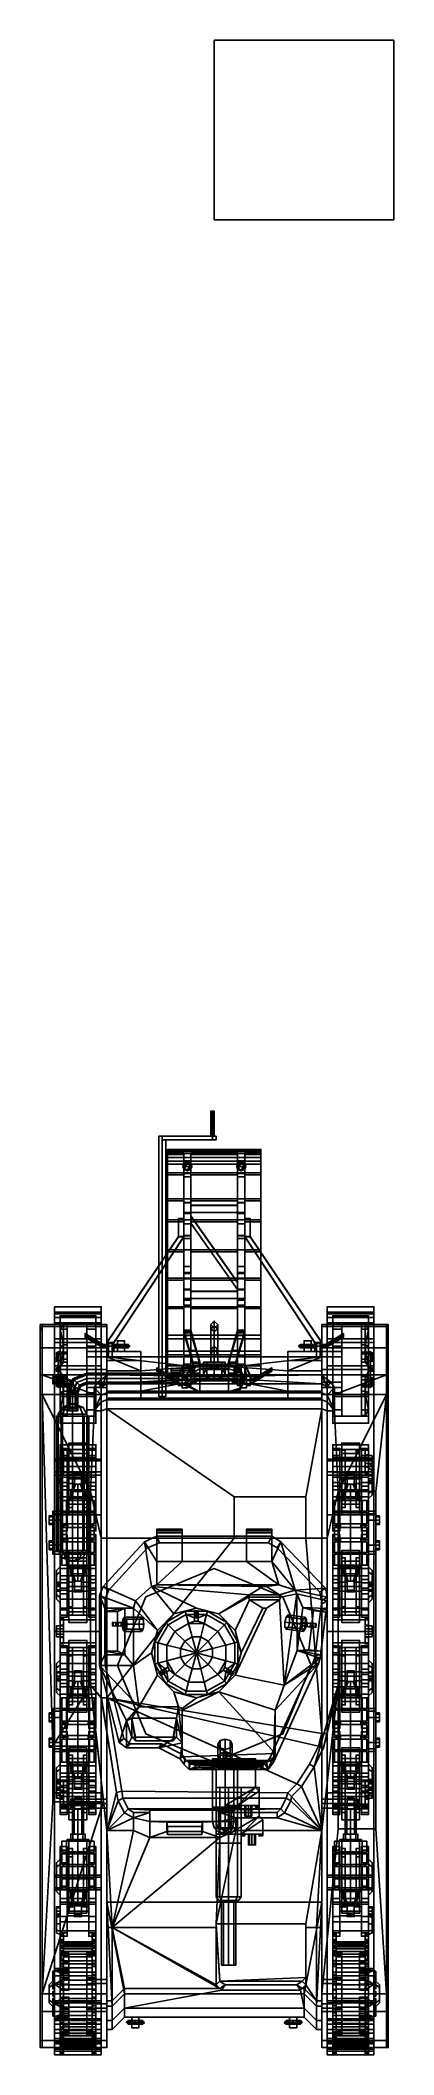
# Model space of a CAD drawing. Header units: millimetres. Extents: x -1 to 1, y -2.1 to 9.2.
import ezdxf

# ---------------------------------------------------------------- set-up
doc = ezdxf.new("R2010")
doc.units = ezdxf.units.MM
for name, color, linetype in [('fenders', 6, 'Continuous'), ('gun', 1, 'Continuous'), ('sleeve', 5, 'Continuous'), ('sleeve_39', 5, 'Continuous'), ('suspension', 5, 'Continuous'), ('t2', 1, 'Continuous'), ('tail', 1, 'Continuous'), ('tracks', 3, 'Continuous'), ('turret', 2, 'Continuous'), ('wheels', 2, 'Continuous')]:
    doc.layers.add(name, color=color, linetype=linetype)

msp = doc.modelspace()

# ---------------------------------------------------------------- linework, layer by layer
for points in [[(1, 9.15, -7.58), (1, 9.15, -8.58), (0, 9.15, -8.58), (0, 9.15, -7.58)], [(1, 9.15, -8.58), (1, 8.15, -8.58), (0, 8.15, -8.58), (0, 9.15, -8.58)], [(0, 9.15, -8.58), (0, 8.15, -8.58), (0, 8.15, -7.58), (0, 9.15, -7.58)], [(0, 9.15, -7.58), (0, 8.15, -7.58), (1, 8.15, -7.58), (1, 9.15, -7.58)], [(1, 8.15, -7.58), (1, 8.15, -8.58), (1, 9.15, -8.58), (1, 9.15, -7.58)], [(0, 8.15, -7.58), (0, 8.15, -8.58), (1, 8.15, -8.58), (1, 8.15, -7.58)], [(0, 1.981, 0.409), (-0.02, 1.967, 0.423), (-0.02, 1.99, 0.48), (0, 2.01, 0.48)], [(0, 2.01, 0.48), (-0.02, 1.99, 0.48), (-0.02, 1.967, 0.537), (0, 1.981, 0.551)], [(-0.02, 1.967, 0.423), (0, 1.952, 0.438), (0, 1.97, 0.48), (-0.02, 1.99, 0.48)], [(-0.02, 1.99, 0.48), (0, 1.97, 0.48), (0, 1.952, 0.522), (-0.02, 1.967, 0.537)], [(0, 1.91, 0.38), (-0.02, 1.91, 0.4), (-0.02, 1.967, 0.423), (0, 1.981, 0.409)], [(-0.02, 1.967, 0.537), (0, 1.952, 0.522), (0.02, 1.967, 0.537), (0, 1.981, 0.551)], [(-0.02, 1.91, 0.4), (0, 1.91, 0.42), (0, 1.952, 0.438), (-0.02, 1.967, 0.423)], [(-0.02, 1.853, 0.423), (0, 1.868, 0.438), (0, 1.91, 0.42), (-0.02, 1.91, 0.4)], [(0, 1.839, 0.409), (-0.02, 1.853, 0.423), (-0.02, 1.91, 0.4), (0, 1.91, 0.38)], [(-0.02, 1.91, 0.56), (0, 1.91, 0.54), (0, 1.868, 0.522), (-0.02, 1.853, 0.537)], [(0, 1.91, 0.58), (-0.02, 1.91, 0.56), (-0.02, 1.853, 0.537), (0, 1.839, 0.551)], [(0.02, 1.91, 0.56), (0, 1.91, 0.54), (-0.02, 1.91, 0.56), (0, 1.91, 0.58)], [(0.02, 1.967, 0.423), (0, 1.981, 0.409), (0, 2.01, 0.48), (0.02, 1.99, 0.48)], [(0.02, 1.99, 0.48), (0, 2.01, 0.48), (0, 1.981, 0.551), (0.02, 1.967, 0.537)], [(0, 1.952, 0.438), (0.02, 1.967, 0.423), (0.02, 1.99, 0.48), (0, 1.97, 0.48)], [(0, 1.97, 0.48), (0.02, 1.99, 0.48), (0.02, 1.967, 0.537), (0, 1.952, 0.522)], [(0.02, 1.91, 0.4), (0, 1.91, 0.38), (0, 1.981, 0.409), (0.02, 1.967, 0.423)], [(0, 1.91, 0.42), (0.02, 1.91, 0.4), (0.02, 1.967, 0.423), (0, 1.952, 0.438)], [(0, 1.868, 0.438), (0.02, 1.853, 0.423), (0.02, 1.91, 0.4), (0, 1.91, 0.42)], [(0.02, 1.853, 0.423), (0, 1.839, 0.409), (0, 1.91, 0.38), (0.02, 1.91, 0.4)], [(0, 1.91, 0.54), (0.02, 1.91, 0.56), (0.02, 1.853, 0.537), (0, 1.868, 0.522)], [(0.02, 1.91, 0.56), (0, 1.91, 0.58), (0, 1.839, 0.551), (0.02, 1.853, 0.537)], [(-0.6, 1.79, 0.33), (-0.6, 1.79, 0.54), (-0.6, 1.84, 0.5), (-0.6, 1.84, 0.37)], [(-0.6, 1.84, 0.37), (-0.54, 1.84, 0.45), (-0.5, 1.84, 0.45), (-0.41, 1.84, 0.37)], [(-0.6, 1.79, 0.33), (-0.6, 1.84, 0.37), (-0.41, 1.84, 0.37), (-0.41, 1.79, 0.33)], [(-0.6, 1.84, 0.5), (-0.6, 1.79, 0.54), (-0.41, 1.79, 0.54), (-0.41, 1.84, 0.5)], [(-0.6, 1.84, 0.5), (-0.54, 1.84, 0.5), (-0.54, 1.84, 0.45), (-0.6, 1.84, 0.37)], [(-0.11, 1.754, 0.58), (-0.6, 1.81, 0.68), (0.6, 1.81, 0.68), (0.11, 1.754, 0.58)], [(-0.6, 1.81, 0.68), (-0.6, 1.81, 0.72), (0.6, 1.81, 0.72), (0.6, 1.81, 0.68)], [(-0.6, 1.81, 0.72), (-0.6, 1.71, 1.06), (0.6, 1.71, 1.06), (0.6, 1.81, 0.72)], [(-0.6, 1.62, 0.34), (-0.6, 1.71, 1.06), (-0.6, 1.81, 0.72), (-0.6, 1.81, 0.68)], [(-0.6, 1.732, 0.54), (-0.6, 1.81, 0.68), (-0.6, 1.81, 0.68), (-0.41, 1.732, 0.54)], [(-0.41, 1.732, 0.54), (-0.6, 1.81, 0.68), (-0.6, 1.81, 0.68), (-0.11, 1.754, 0.58)], [(-0.57, 1.884, 0.714), (-0.57, 1.89, 0.7), (-0.59, 1.89, 0.7), (-0.59, 1.884, 0.714)], [(-0.57, 1.89, 0.7), (-0.57, 1.884, 0.686), (-0.59, 1.884, 0.686), (-0.59, 1.89, 0.7)], [(-0.59, 1.89, 0.7), (-0.59, 1.884, 0.686), (-0.59, 1.884, 0.714), (-0.59, 1.89, 0.7)], [(-0.57, 1.87, 0.72), (-0.57, 1.884, 0.714), (-0.59, 1.884, 0.714), (-0.59, 1.87, 0.72)], [(-0.57, 1.884, 0.686), (-0.57, 1.87, 0.68), (-0.59, 1.87, 0.68), (-0.59, 1.884, 0.686)], [(-0.59, 1.884, 0.686), (-0.59, 1.87, 0.68), (-0.59, 1.87, 0.72), (-0.59, 1.884, 0.714)], [(-0.59, 1.87, 0.72), (-0.59, 1.81, 0.72), (-0.57, 1.81, 0.72), (-0.57, 1.87, 0.72)], [(-0.59, 1.87, 0.68), (-0.59, 1.81, 0.68), (-0.59, 1.81, 0.72), (-0.59, 1.87, 0.72)], [(-0.57, 1.87, 0.68), (-0.57, 1.81, 0.68), (-0.59, 1.81, 0.68), (-0.59, 1.87, 0.68)], [(-0.57, 1.884, 0.714), (-0.57, 1.884, 0.686), (-0.57, 1.89, 0.7)], [(-0.57, 1.87, 0.72), (-0.57, 1.87, 0.68), (-0.57, 1.884, 0.686), (-0.57, 1.884, 0.714)], [(-0.56, 1.88, 0.36), (-0.57, 1.87, 0.36), (-0.57, 1.87, 0.49), (-0.56, 1.88, 0.48)], [(-0.548, 1.88, 0.332), (-0.555, 1.87, 0.325), (-0.57, 1.87, 0.36), (-0.56, 1.88, 0.36)], [(-0.54, 1.87, 0.49), (-0.54, 1.88, 0.48), (-0.56, 1.88, 0.48), (-0.57, 1.87, 0.49)], [(-0.57, 1.87, 0.36), (-0.56, 1.86, 0.36), (-0.56, 1.86, 0.48), (-0.57, 1.87, 0.49)], [(-0.555, 1.87, 0.325), (-0.548, 1.86, 0.332), (-0.56, 1.86, 0.36), (-0.57, 1.87, 0.36)], [(-0.54, 1.86, 0.48), (-0.54, 1.87, 0.49), (-0.57, 1.87, 0.49), (-0.56, 1.86, 0.48)], [(-0.57, 1.81, 0.72), (-0.57, 1.81, 0.68), (-0.57, 1.87, 0.68), (-0.57, 1.87, 0.72)], [(-0.55, 1.87, 0.36), (-0.56, 1.88, 0.36), (-0.56, 1.88, 0.48), (-0.55, 1.87, 0.47)], [(-0.541, 1.87, 0.339), (-0.548, 1.88, 0.332), (-0.56, 1.88, 0.36), (-0.55, 1.87, 0.36)], [(-0.54, 1.88, 0.48), (-0.54, 1.87, 0.47), (-0.55, 1.87, 0.47), (-0.56, 1.88, 0.48)], [(-0.56, 1.86, 0.36), (-0.55, 1.87, 0.36), (-0.55, 1.87, 0.47), (-0.56, 1.86, 0.48)], [(-0.548, 1.86, 0.332), (-0.541, 1.87, 0.339), (-0.55, 1.87, 0.36), (-0.56, 1.86, 0.36)], [(-0.54, 1.87, 0.47), (-0.54, 1.86, 0.48), (-0.56, 1.86, 0.48), (-0.55, 1.87, 0.47)], [(-0.52, 1.88, 0.32), (-0.52, 1.87, 0.31), (-0.555, 1.87, 0.325), (-0.548, 1.88, 0.332)], [(-0.52, 1.87, 0.31), (-0.52, 1.86, 0.32), (-0.548, 1.86, 0.332), (-0.555, 1.87, 0.325)], [(-0.52, 1.87, 0.33), (-0.52, 1.88, 0.32), (-0.548, 1.88, 0.332), (-0.541, 1.87, 0.339)], [(-0.52, 1.86, 0.32), (-0.52, 1.87, 0.33), (-0.541, 1.87, 0.339), (-0.548, 1.86, 0.332)], [(-0.54, 1.9, 0.46), (-0.54, 1.9, 0.49), (-0.5, 1.9, 0.49), (-0.5, 1.9, 0.46)], [(-0.54, 1.9, 0.49), (-0.54, 1.87, 0.5), (-0.5, 1.87, 0.5), (-0.5, 1.9, 0.49)], [(-0.54, 1.87, 0.45), (-0.54, 1.9, 0.46), (-0.5, 1.9, 0.46), (-0.5, 1.87, 0.45)], [(-0.54, 1.87, 0.5), (-0.54, 1.9, 0.49), (-0.54, 1.9, 0.46), (-0.54, 1.87, 0.45)], [(-0.54, 1.87, 0.5), (-0.54, 1.84, 0.5), (-0.5, 1.84, 0.5), (-0.5, 1.87, 0.5)], [(-0.54, 1.84, 0.45), (-0.54, 1.87, 0.45), (-0.5, 1.87, 0.45), (-0.5, 1.84, 0.45)], [(-0.54, 1.84, 0.5), (-0.54, 1.87, 0.5), (-0.54, 1.87, 0.45), (-0.54, 1.84, 0.45)], [(-0.499, 1.87, 0.339), (-0.492, 1.88, 0.332), (-0.52, 1.88, 0.32), (-0.52, 1.87, 0.33)], [(-0.492, 1.88, 0.332), (-0.485, 1.87, 0.325), (-0.52, 1.87, 0.31), (-0.52, 1.88, 0.32)], [(-0.492, 1.86, 0.332), (-0.499, 1.87, 0.339), (-0.52, 1.87, 0.33), (-0.52, 1.86, 0.32)], [(-0.485, 1.87, 0.325), (-0.492, 1.86, 0.332), (-0.52, 1.86, 0.32), (-0.52, 1.87, 0.31)], [(-0.5, 1.9, 0.49), (-0.5, 1.87, 0.5), (-0.5, 1.87, 0.45), (-0.5, 1.9, 0.46)], [(-0.5, 1.87, 0.47), (-0.5, 1.88, 0.48), (-0.48, 1.88, 0.48), (-0.49, 1.87, 0.47)], [(-0.5, 1.88, 0.48), (-0.5, 1.87, 0.49), (-0.47, 1.87, 0.49), (-0.48, 1.88, 0.48)], [(-0.5, 1.87, 0.5), (-0.5, 1.84, 0.5), (-0.5, 1.84, 0.45), (-0.5, 1.87, 0.45)], [(-0.5, 1.86, 0.48), (-0.5, 1.87, 0.47), (-0.49, 1.87, 0.47), (-0.48, 1.86, 0.48)], [(-0.5, 1.87, 0.49), (-0.5, 1.86, 0.48), (-0.48, 1.86, 0.48), (-0.47, 1.87, 0.49)], [(-0.5, 1.84, 0.5), (-0.41, 1.84, 0.5), (-0.41, 1.84, 0.37), (-0.5, 1.84, 0.45)], [(-0.49, 1.87, 0.36), (-0.48, 1.88, 0.36), (-0.492, 1.88, 0.332), (-0.499, 1.87, 0.339)], [(-0.48, 1.86, 0.36), (-0.49, 1.87, 0.36), (-0.499, 1.87, 0.339), (-0.492, 1.86, 0.332)], [(-0.48, 1.88, 0.36), (-0.47, 1.87, 0.36), (-0.485, 1.87, 0.325), (-0.492, 1.88, 0.332)], [(-0.47, 1.87, 0.36), (-0.48, 1.86, 0.36), (-0.492, 1.86, 0.332), (-0.485, 1.87, 0.325)], [(-0.48, 1.88, 0.36), (-0.49, 1.87, 0.36), (-0.49, 1.87, 0.47), (-0.48, 1.88, 0.48)], [(-0.49, 1.87, 0.36), (-0.48, 1.86, 0.36), (-0.48, 1.86, 0.48), (-0.49, 1.87, 0.47)], [(-0.47, 1.87, 0.36), (-0.48, 1.88, 0.36), (-0.48, 1.88, 0.48), (-0.47, 1.87, 0.49)], [(-0.48, 1.86, 0.36), (-0.47, 1.87, 0.36), (-0.47, 1.87, 0.49), (-0.48, 1.86, 0.48)], [(-0.41, 1.84, 0.37), (-0.41, 1.84, 0.5), (-0.41, 1.79, 0.54), (-0.41, 1.79, 0.33)], [(-0.02, 1.83, 0.48), (0, 1.85, 0.48), (0, 1.868, 0.438), (-0.02, 1.853, 0.423)], [(-0.02, 1.853, 0.537), (0, 1.868, 0.522), (0, 1.85, 0.48), (-0.02, 1.83, 0.48)], [(0, 1.818, 0.46), (-0.02, 1.83, 0.48), (-0.02, 1.853, 0.423), (0, 1.839, 0.409)], [(0, 1.839, 0.551), (-0.02, 1.853, 0.537), (-0.02, 1.83, 0.48), (0, 1.818, 0.5)], [(0, 1.818, 0.5), (-0.02, 1.83, 0.48), (-0.02, 1.78, 0.48), (0, 1.78, 0.5)], [(-0.02, 1.83, 0.48), (0, 1.818, 0.46), (0, 1.78, 0.46), (-0.02, 1.78, 0.48)], [(0, 1.85, 0.48), (0.02, 1.83, 0.48), (0.02, 1.853, 0.423), (0, 1.868, 0.438)], [(0, 1.868, 0.522), (0.02, 1.853, 0.537), (0.02, 1.83, 0.48), (0, 1.85, 0.48)], [(0.02, 1.83, 0.48), (0, 1.818, 0.46), (0, 1.839, 0.409), (0.02, 1.853, 0.423)], [(0.02, 1.853, 0.537), (0, 1.839, 0.551), (0, 1.818, 0.5), (0.02, 1.83, 0.48)], [(0.02, 1.83, 0.48), (0, 1.818, 0.5), (0, 1.78, 0.5), (0.02, 1.78, 0.48)], [(0, 1.818, 0.46), (0.02, 1.83, 0.48), (0.02, 1.78, 0.48), (0, 1.78, 0.46)], [(0.11, 1.754, 0.58), (0.6, 1.81, 0.68), (0.6, 1.81, 0.68), (0.41, 1.732, 0.54)], [(0.41, 1.84, 0.37), (0.5, 1.84, 0.45), (0.54, 1.84, 0.45), (0.6, 1.84, 0.37)], [(0.41, 1.79, 0.33), (0.41, 1.79, 0.54), (0.41, 1.84, 0.5), (0.41, 1.84, 0.37)], [(0.41, 1.79, 0.33), (0.41, 1.84, 0.37), (0.6, 1.84, 0.37), (0.6, 1.79, 0.33)], [(0.41, 1.84, 0.5), (0.41, 1.79, 0.54), (0.6, 1.79, 0.54), (0.6, 1.84, 0.5)], [(0.41, 1.84, 0.5), (0.5, 1.84, 0.5), (0.5, 1.84, 0.45), (0.41, 1.84, 0.37)], [(0.41, 1.732, 0.54), (0.6, 1.81, 0.68), (0.6, 1.81, 0.68), (0.6, 1.732, 0.54)], [(0.492, 1.88, 0.332), (0.485, 1.87, 0.325), (0.47, 1.87, 0.36), (0.48, 1.88, 0.36)], [(0.48, 1.88, 0.36), (0.47, 1.87, 0.36), (0.47, 1.87, 0.49), (0.48, 1.88, 0.48)], [(0.5, 1.87, 0.49), (0.5, 1.88, 0.48), (0.48, 1.88, 0.48), (0.47, 1.87, 0.49)], [(0.485, 1.87, 0.325), (0.492, 1.86, 0.332), (0.48, 1.86, 0.36), (0.47, 1.87, 0.36)], [(0.47, 1.87, 0.36), (0.48, 1.86, 0.36), (0.48, 1.86, 0.48), (0.47, 1.87, 0.49)], [(0.5, 1.86, 0.48), (0.5, 1.87, 0.49), (0.47, 1.87, 0.49), (0.48, 1.86, 0.48)], [(0.499, 1.87, 0.339), (0.492, 1.88, 0.332), (0.48, 1.88, 0.36), (0.49, 1.87, 0.36)], [(0.49, 1.87, 0.36), (0.48, 1.88, 0.36), (0.48, 1.88, 0.48), (0.49, 1.87, 0.47)], [(0.5, 1.88, 0.48), (0.5, 1.87, 0.47), (0.49, 1.87, 0.47), (0.48, 1.88, 0.48)], [(0.492, 1.86, 0.332), (0.499, 1.87, 0.339), (0.49, 1.87, 0.36), (0.48, 1.86, 0.36)], [(0.48, 1.86, 0.36), (0.49, 1.87, 0.36), (0.49, 1.87, 0.47), (0.48, 1.86, 0.48)], [(0.5, 1.87, 0.47), (0.5, 1.86, 0.48), (0.48, 1.86, 0.48), (0.49, 1.87, 0.47)], [(0.52, 1.88, 0.32), (0.52, 1.87, 0.31), (0.485, 1.87, 0.325), (0.492, 1.88, 0.332)], [(0.52, 1.87, 0.31), (0.52, 1.86, 0.32), (0.492, 1.86, 0.332), (0.485, 1.87, 0.325)], [(0.52, 1.87, 0.33), (0.52, 1.88, 0.32), (0.492, 1.88, 0.332), (0.499, 1.87, 0.339)], [(0.52, 1.86, 0.32), (0.52, 1.87, 0.33), (0.499, 1.87, 0.339), (0.492, 1.86, 0.332)], [(0.5, 1.87, 0.5), (0.5, 1.9, 0.49), (0.5, 1.9, 0.46), (0.5, 1.87, 0.45)], [(0.5, 1.87, 0.45), (0.5, 1.9, 0.46), (0.54, 1.9, 0.46), (0.54, 1.87, 0.45)], [(0.5, 1.9, 0.49), (0.5, 1.87, 0.5), (0.54, 1.87, 0.5), (0.54, 1.9, 0.49)], [(0.5, 1.9, 0.46), (0.5, 1.9, 0.49), (0.54, 1.9, 0.49), (0.54, 1.9, 0.46)], [(0.5, 1.84, 0.5), (0.5, 1.87, 0.5), (0.5, 1.87, 0.45), (0.5, 1.84, 0.45)], [(0.5, 1.84, 0.45), (0.5, 1.87, 0.45), (0.54, 1.87, 0.45), (0.54, 1.84, 0.45)], [(0.5, 1.87, 0.5), (0.5, 1.84, 0.5), (0.54, 1.84, 0.5), (0.54, 1.87, 0.5)], [(0.541, 1.87, 0.339), (0.548, 1.88, 0.332), (0.52, 1.88, 0.32), (0.52, 1.87, 0.33)], [(0.548, 1.88, 0.332), (0.555, 1.87, 0.325), (0.52, 1.87, 0.31), (0.52, 1.88, 0.32)], [(0.548, 1.86, 0.332), (0.541, 1.87, 0.339), (0.52, 1.87, 0.33), (0.52, 1.86, 0.32)], [(0.555, 1.87, 0.325), (0.548, 1.86, 0.332), (0.52, 1.86, 0.32), (0.52, 1.87, 0.31)], [(0.54, 1.9, 0.49), (0.54, 1.87, 0.5), (0.54, 1.87, 0.45), (0.54, 1.9, 0.46)], [(0.54, 1.87, 0.47), (0.54, 1.88, 0.48), (0.56, 1.88, 0.48), (0.55, 1.87, 0.47)], [(0.54, 1.88, 0.48), (0.54, 1.87, 0.49), (0.57, 1.87, 0.49), (0.56, 1.88, 0.48)], [(0.54, 1.87, 0.5), (0.54, 1.84, 0.5), (0.54, 1.84, 0.45), (0.54, 1.87, 0.45)], [(0.54, 1.86, 0.48), (0.54, 1.87, 0.47), (0.55, 1.87, 0.47), (0.56, 1.86, 0.48)], [(0.54, 1.87, 0.49), (0.54, 1.86, 0.48), (0.56, 1.86, 0.48), (0.57, 1.87, 0.49)], [(0.54, 1.84, 0.5), (0.6, 1.84, 0.5), (0.6, 1.84, 0.37), (0.54, 1.84, 0.45)], [(0.55, 1.87, 0.36), (0.56, 1.88, 0.36), (0.548, 1.88, 0.332), (0.541, 1.87, 0.339)], [(0.56, 1.86, 0.36), (0.55, 1.87, 0.36), (0.541, 1.87, 0.339), (0.548, 1.86, 0.332)], [(0.56, 1.88, 0.36), (0.57, 1.87, 0.36), (0.555, 1.87, 0.325), (0.548, 1.88, 0.332)], [(0.57, 1.87, 0.36), (0.56, 1.86, 0.36), (0.548, 1.86, 0.332), (0.555, 1.87, 0.325)], [(0.56, 1.88, 0.36), (0.55, 1.87, 0.36), (0.55, 1.87, 0.47), (0.56, 1.88, 0.48)], [(0.55, 1.87, 0.36), (0.56, 1.86, 0.36), (0.56, 1.86, 0.48), (0.55, 1.87, 0.47)], [(0.57, 1.87, 0.36), (0.56, 1.88, 0.36), (0.56, 1.88, 0.48), (0.57, 1.87, 0.49)], [(0.56, 1.86, 0.36), (0.57, 1.87, 0.36), (0.57, 1.87, 0.49), (0.56, 1.86, 0.48)], [(0.59, 1.884, 0.714), (0.59, 1.89, 0.7), (0.57, 1.89, 0.7), (0.57, 1.884, 0.714)], [(0.59, 1.89, 0.7), (0.59, 1.884, 0.686), (0.57, 1.884, 0.686), (0.57, 1.89, 0.7)], [(0.57, 1.89, 0.7), (0.57, 1.884, 0.686), (0.57, 1.884, 0.714), (0.57, 1.89, 0.7)], [(0.59, 1.87, 0.72), (0.59, 1.884, 0.714), (0.57, 1.884, 0.714), (0.57, 1.87, 0.72)], [(0.59, 1.884, 0.686), (0.59, 1.87, 0.68), (0.57, 1.87, 0.68), (0.57, 1.884, 0.686)], [(0.57, 1.884, 0.686), (0.57, 1.87, 0.68), (0.57, 1.87, 0.72), (0.57, 1.884, 0.714)], [(0.57, 1.87, 0.72), (0.57, 1.81, 0.72), (0.59, 1.81, 0.72), (0.59, 1.87, 0.72)], [(0.59, 1.87, 0.68), (0.59, 1.81, 0.68), (0.57, 1.81, 0.68), (0.57, 1.87, 0.68)], [(0.57, 1.87, 0.68), (0.57, 1.81, 0.68), (0.57, 1.81, 0.72), (0.57, 1.87, 0.72)], [(0.59, 1.884, 0.714), (0.59, 1.884, 0.686), (0.59, 1.89, 0.7)], [(0.59, 1.87, 0.72), (0.59, 1.87, 0.68), (0.59, 1.884, 0.686), (0.59, 1.884, 0.714)], [(0.59, 1.81, 0.72), (0.59, 1.81, 0.68), (0.59, 1.87, 0.68), (0.59, 1.87, 0.72)], [(0.6, 1.84, 0.37), (0.6, 1.84, 0.5), (0.6, 1.79, 0.54), (0.6, 1.79, 0.33)], [(0.6, 1.81, 0.68), (0.6, 1.81, 0.72), (0.6, 1.71, 1.06), (0.6, 1.62, 0.34)], [(-0.85, 1.694, 1.144), (-0.85, 1.7, 1.13), (-0.9, 1.7, 1.13), (-0.9, 1.694, 1.144)], [(-0.85, 1.7, 1.13), (-0.85, 1.694, 1.116), (-0.9, 1.694, 1.116), (-0.9, 1.7, 1.13)], [(-0.9, 1.66, 1.13), (-0.9, 1.694, 1.144), (-0.9, 1.7, 1.13), (-0.9, 1.666, 1.116)], [(-0.9, 1.666, 1.116), (-0.9, 1.7, 1.13), (-0.9, 1.694, 1.116), (-0.9, 1.68, 1.11)], [(-0.85, 1.68, 1.15), (-0.85, 1.694, 1.144), (-0.9, 1.694, 1.144), (-0.9, 1.68, 1.15)], [(-0.85, 1.694, 1.116), (-0.85, 1.68, 1.11), (-0.9, 1.68, 1.11), (-0.9, 1.694, 1.116)], [(-0.9, 1.666, 1.144), (-0.9, 1.68, 1.15), (-0.9, 1.694, 1.144), (-0.9, 1.66, 1.13)], [(-0.85, 1.7, 1.13), (-0.85, 1.694, 1.144), (-0.798, 1.672, 1.144), (-0.793, 1.677, 1.13)], [(-0.85, 1.694, 1.116), (-0.85, 1.7, 1.13), (-0.793, 1.677, 1.13), (-0.798, 1.672, 1.116)], [(-0.85, 1.694, 1.144), (-0.85, 1.68, 1.15), (-0.808, 1.662, 1.15), (-0.798, 1.672, 1.144)], [(-0.85, 1.68, 1.11), (-0.85, 1.694, 1.116), (-0.798, 1.672, 1.116), (-0.808, 1.662, 1.11)], [(-0.82, 1.61, 1.24), (-0.811, 1.61, 1.261), (-0.782, 1.682, 1.311), (-0.788, 1.688, 1.29)], [(-0.811, 1.61, 1.219), (-0.82, 1.61, 1.24), (-0.788, 1.688, 1.29), (-0.782, 1.682, 1.269)], [(-0.788, 1.688, 1.29), (-0.782, 1.682, 1.311), (-0.71, 1.711, 1.311), (-0.71, 1.72, 1.29)], [(-0.782, 1.682, 1.269), (-0.788, 1.688, 1.29), (-0.71, 1.72, 1.29), (-0.71, 1.711, 1.269)], [(-0.782, 1.682, 1.311), (-0.767, 1.667, 1.32), (-0.71, 1.69, 1.32), (-0.71, 1.711, 1.311)], [(-0.767, 1.667, 1.26), (-0.782, 1.682, 1.269), (-0.71, 1.711, 1.269), (-0.71, 1.69, 1.26)], [(-0.767, 1.667, 1.32), (-0.752, 1.652, 1.311), (-0.71, 1.669, 1.311), (-0.71, 1.69, 1.32)], [(-0.752, 1.652, 1.269), (-0.767, 1.667, 1.26), (-0.71, 1.69, 1.26), (-0.71, 1.669, 1.269)], [(-0.71, 1.72, 1.29), (-0.71, 1.711, 1.311), (-0.21, 1.711, 1.311), (-0.21, 1.72, 1.29)], [(-0.71, 1.711, 1.269), (-0.71, 1.72, 1.29), (-0.21, 1.72, 1.29), (-0.21, 1.711, 1.269)], [(-0.71, 1.711, 1.311), (-0.71, 1.69, 1.32), (-0.21, 1.69, 1.32), (-0.21, 1.711, 1.311)], [(-0.71, 1.69, 1.26), (-0.71, 1.711, 1.269), (-0.21, 1.711, 1.269), (-0.21, 1.69, 1.26)], [(-0.71, 1.69, 1.32), (-0.71, 1.669, 1.311), (-0.21, 1.669, 1.311), (-0.21, 1.69, 1.32)], [(-0.71, 1.669, 1.269), (-0.71, 1.69, 1.26), (-0.21, 1.69, 1.26), (-0.21, 1.669, 1.269)], [(-0.6, 1.707, 1.07), (-0.65, 1.67, 1.07), (-0.63, 1.643, 1.2), (-0.6, 1.707, 1.07)], [(-0.6, 1.707, 1.07), (-0.63, 1.643, 1.2), (-0.6, 1.66, 1.21), (-0.6, 1.707, 1.07)], [(-0.6, 1.62, 0.34), (-0.6, 1.732, 0.54), (-0.6, 1.79, 0.54), (-0.6, 1.79, 0.33)], [(-0.6, 1.58, 0.33), (-0.6, 1.62, 0.34), (-0.6, 1.79, 0.33)], [(-0.6, 1.58, 0.33), (-0.6, 1.79, 0.33), (-0.41, 1.79, 0.33), (-0.41, 1.58, 0.33)], [(-0.6, 1.79, 0.54), (-0.6, 1.732, 0.54), (-0.41, 1.732, 0.54), (-0.41, 1.79, 0.54)], [(-0.6, 1.6, 1.07), (-0.6, 1.71, 1.06), (-0.6, 1.62, 0.34), (-0.6, 1.58, 0.33)], [(-0.6, 1.71, 1.06), (-0.08, 1.703, 1.08), (0.08, 1.703, 1.08), (0.6, 1.71, 1.06)], [(-0.6, 1.66, 1.21), (-0.08, 1.69, 1.12), (-0.08, 1.703, 1.08), (-0.6, 1.71, 1.06)], [(-0.08, 1.69, 1.12), (-0.6, 1.66, 1.21), (0.6, 1.66, 1.21), (0.08, 1.69, 1.12)], [(-0.41, 1.79, 0.33), (-0.41, 1.79, 0.54), (-0.41, 1.732, 0.54), (-0.41, 1.62, 0.34)], [(-0.41, 1.58, 0.33), (-0.41, 1.79, 0.33), (-0.41, 1.62, 0.34), (-0.41, 1.58, 0.33)], [(-0.41, 1.62, 0.34), (-0.41, 1.732, 0.54), (-0.11, 1.754, 0.58), (-0.11, 1.676, 0.44)], [(-0.21, 1.72, 1.29), (-0.21, 1.711, 1.311), (-0.16, 1.701, 1.261), (-0.16, 1.71, 1.24)], [(-0.21, 1.711, 1.269), (-0.21, 1.72, 1.29), (-0.16, 1.71, 1.24), (-0.16, 1.701, 1.219)], [(-0.21, 1.711, 1.311), (-0.21, 1.69, 1.32), (-0.16, 1.68, 1.27), (-0.16, 1.701, 1.261)], [(-0.21, 1.69, 1.26), (-0.21, 1.711, 1.269), (-0.16, 1.701, 1.219), (-0.16, 1.68, 1.21)], [(-0.21, 1.69, 1.32), (-0.21, 1.669, 1.311), (-0.16, 1.659, 1.261), (-0.16, 1.68, 1.27)], [(-0.21, 1.669, 1.269), (-0.21, 1.69, 1.26), (-0.16, 1.68, 1.21), (-0.16, 1.659, 1.219)], [(-0.18, 1.7, 0.39), (-0.18, 1.694, 0.376), (-0.18, 1.694, 0.404), (-0.18, 1.7, 0.39)], [(-0.15, 1.7, 0.39), (-0.15, 1.694, 0.376), (-0.18, 1.694, 0.376), (-0.18, 1.7, 0.39)], [(-0.15, 1.694, 0.404), (-0.15, 1.7, 0.39), (-0.18, 1.7, 0.39), (-0.18, 1.694, 0.404)], [(-0.18, 1.694, 0.376), (-0.18, 1.68, 0.37), (-0.18, 1.68, 0.41), (-0.18, 1.694, 0.404)], [(-0.15, 1.694, 0.376), (-0.15, 1.68, 0.37), (-0.18, 1.68, 0.37), (-0.18, 1.694, 0.376)], [(-0.15, 1.68, 0.41), (-0.15, 1.694, 0.404), (-0.18, 1.694, 0.404), (-0.18, 1.68, 0.41)], [(-0.08, 1.744, 1.304), (-0.08, 1.77, 1.24), (-0.16, 1.71, 1.24), (-0.16, 1.701, 1.261)], [(-0.08, 1.77, 1.24), (-0.08, 1.744, 1.176), (-0.16, 1.701, 1.219), (-0.16, 1.71, 1.24)], [(-0.08, 1.68, 1.33), (-0.08, 1.744, 1.304), (-0.16, 1.701, 1.261), (-0.16, 1.68, 1.27)], [(-0.08, 1.744, 1.176), (-0.08, 1.68, 1.15), (-0.16, 1.68, 1.21), (-0.16, 1.701, 1.219)], [(-0.15, 1.694, 0.404), (-0.15, 1.694, 0.376), (-0.15, 1.7, 0.39)], [(-0.15, 1.68, 0.41), (-0.15, 1.68, 0.37), (-0.15, 1.694, 0.376), (-0.15, 1.694, 0.404)], [(-0.11, 1.679, 0.41), (-0.11, 1.757, 0.55), (0.11, 1.757, 0.55), (0.11, 1.679, 0.41)], [(-0.11, 1.757, 0.55), (-0.11, 1.754, 0.58), (0.11, 1.754, 0.58), (0.11, 1.757, 0.55)], [(-0.11, 1.676, 0.44), (-0.11, 1.754, 0.58), (-0.11, 1.757, 0.55), (-0.11, 1.679, 0.41)], [(0.08, 1.744, 1.304), (0.08, 1.77, 1.24), (-0.08, 1.77, 1.24), (-0.08, 1.744, 1.304)], [(0.08, 1.77, 1.24), (0.08, 1.744, 1.176), (-0.08, 1.744, 1.176), (-0.08, 1.77, 1.24)], [(-0.08, 1.76, 1.11), (-0.08, 1.74, 1.12), (0.08, 1.74, 1.12), (0.08, 1.76, 1.11)], [(-0.08, 1.76, 1.09), (-0.08, 1.76, 1.11), (0.08, 1.76, 1.11), (0.08, 1.76, 1.09)], [(-0.08, 1.74, 1.08), (-0.08, 1.76, 1.09), (0.08, 1.76, 1.09), (0.08, 1.74, 1.08)], [(-0.08, 1.74, 1.12), (-0.08, 1.76, 1.11), (-0.08, 1.76, 1.09), (-0.08, 1.74, 1.08)], [(0.08, 1.68, 1.33), (0.08, 1.744, 1.304), (-0.08, 1.744, 1.304), (-0.08, 1.68, 1.33)], [(0.08, 1.744, 1.176), (0.08, 1.68, 1.15), (-0.08, 1.68, 1.15), (-0.08, 1.744, 1.176)], [(-0.08, 1.74, 1.12), (-0.08, 1.69, 1.12), (0.08, 1.69, 1.12), (0.08, 1.74, 1.12)], [(-0.08, 1.703, 1.08), (-0.08, 1.74, 1.08), (0.08, 1.74, 1.08), (0.08, 1.703, 1.08)], [(-0.08, 1.69, 1.12), (-0.08, 1.74, 1.12), (-0.08, 1.74, 1.08), (-0.08, 1.703, 1.08)], [(-0.042, 1.78, 0.522), (-0.06, 1.78, 0.48), (-0.06, 1.718, 0.48), (-0.042, 1.742, 0.522)], [(-0.06, 1.78, 0.48), (-0.042, 1.78, 0.438), (-0.042, 1.695, 0.438), (-0.06, 1.718, 0.48)], [(0.042, 1.78, 0.522), (-0.06, 1.78, 0.48), (-0.042, 1.78, 0.522), (0, 1.78, 0.54)], [(0.06, 1.78, 0.48), (-0.042, 1.78, 0.438), (-0.06, 1.78, 0.48), (0.042, 1.78, 0.522)], [(0, 1.78, 0.54), (-0.042, 1.78, 0.522), (-0.042, 1.742, 0.522), (0, 1.752, 0.54)], [(-0.042, 1.78, 0.438), (0, 1.78, 0.42), (0, 1.685, 0.42), (-0.042, 1.695, 0.438)], [(0.042, 1.78, 0.438), (0, 1.78, 0.42), (-0.042, 1.78, 0.438), (0.06, 1.78, 0.48)], [(0.042, 1.78, 0.522), (0, 1.78, 0.54), (0, 1.752, 0.54), (0.042, 1.742, 0.522)], [(0, 1.78, 0.42), (0.042, 1.78, 0.438), (0.042, 1.695, 0.438), (0, 1.685, 0.42)], [(0.06, 1.78, 0.48), (0.042, 1.78, 0.522), (0.042, 1.742, 0.522), (0.06, 1.718, 0.48)], [(0.042, 1.78, 0.438), (0.06, 1.78, 0.48), (0.06, 1.718, 0.48), (0.042, 1.695, 0.438)], [(0.144, 1.725, 1.195), (0.08, 1.744, 1.176), (0.08, 1.77, 1.24), (0.144, 1.744, 1.24)], [(0.144, 1.744, 1.24), (0.08, 1.77, 1.24), (0.08, 1.744, 1.304), (0.144, 1.725, 1.285)], [(0.08, 1.74, 1.08), (0.08, 1.76, 1.09), (0.08, 1.76, 1.11), (0.08, 1.74, 1.12)], [(0.144, 1.68, 1.176), (0.08, 1.68, 1.15), (0.08, 1.744, 1.176), (0.144, 1.725, 1.195)], [(0.144, 1.725, 1.285), (0.08, 1.744, 1.304), (0.08, 1.68, 1.33), (0.144, 1.68, 1.304)], [(0.08, 1.703, 1.08), (0.08, 1.74, 1.08), (0.08, 1.74, 1.12), (0.08, 1.69, 1.12)], [(0.6, 1.71, 1.06), (0.08, 1.703, 1.08), (0.08, 1.69, 1.12), (0.6, 1.66, 1.21)], [(0.11, 1.679, 0.41), (0.11, 1.757, 0.55), (0.11, 1.754, 0.58), (0.11, 1.676, 0.44)], [(0.11, 1.676, 0.44), (0.11, 1.754, 0.58), (0.41, 1.732, 0.54), (0.41, 1.62, 0.34)], [(0.17, 1.68, 1.24), (0.144, 1.725, 1.195), (0.144, 1.744, 1.24), (0.17, 1.68, 1.24)], [(0.17, 1.68, 1.24), (0.144, 1.744, 1.24), (0.144, 1.725, 1.285), (0.17, 1.68, 1.24)], [(0.17, 1.68, 1.24), (0.144, 1.68, 1.176), (0.144, 1.725, 1.195), (0.17, 1.68, 1.24)], [(0.17, 1.68, 1.24), (0.144, 1.725, 1.285), (0.144, 1.68, 1.304), (0.17, 1.68, 1.24)], [(0.18, 1.694, 0.404), (0.18, 1.7, 0.39), (0.15, 1.7, 0.39), (0.15, 1.694, 0.404)], [(0.18, 1.7, 0.39), (0.18, 1.694, 0.376), (0.15, 1.694, 0.376), (0.15, 1.7, 0.39)], [(0.15, 1.7, 0.39), (0.15, 1.694, 0.376), (0.15, 1.694, 0.404), (0.15, 1.7, 0.39)], [(0.18, 1.68, 0.41), (0.18, 1.694, 0.404), (0.15, 1.694, 0.404), (0.15, 1.68, 0.41)], [(0.18, 1.694, 0.376), (0.18, 1.68, 0.37), (0.15, 1.68, 0.37), (0.15, 1.694, 0.376)], [(0.15, 1.694, 0.376), (0.15, 1.68, 0.37), (0.15, 1.68, 0.41), (0.15, 1.694, 0.404)], [(0.18, 1.694, 0.404), (0.18, 1.694, 0.376), (0.18, 1.7, 0.39)], [(0.18, 1.68, 0.41), (0.18, 1.68, 0.37), (0.18, 1.694, 0.376), (0.18, 1.694, 0.404)], [(0.41, 1.62, 0.34), (0.41, 1.732, 0.54), (0.41, 1.79, 0.54), (0.41, 1.79, 0.33)], [(0.41, 1.58, 0.33), (0.41, 1.79, 0.33), (0.6, 1.79, 0.33), (0.6, 1.58, 0.33)], [(0.41, 1.58, 0.33), (0.41, 1.62, 0.34), (0.41, 1.79, 0.33)], [(0.41, 1.79, 0.54), (0.41, 1.732, 0.54), (0.6, 1.732, 0.54), (0.6, 1.79, 0.54)], [(0.6, 1.79, 0.33), (0.6, 1.79, 0.54), (0.6, 1.732, 0.54), (0.6, 1.62, 0.34)], [(0.6, 1.58, 0.33), (0.6, 1.79, 0.33), (0.6, 1.62, 0.34), (0.6, 1.58, 0.33)], [(0.6, 1.62, 0.34), (0.6, 1.71, 1.06), (0.6, 1.6, 1.07), (0.6, 1.58, 0.33)], [(0.6, 1.707, 1.07), (0.6, 1.66, 1.21), (0.63, 1.643, 1.2), (0.6, 1.707, 1.07)], [(0.65, 1.67, 1.07), (0.6, 1.707, 1.07), (0.63, 1.643, 1.2), (0.65, 1.67, 1.07)], [(-0.85, 1.666, 1.144), (-0.85, 1.68, 1.15), (-0.9, 1.68, 1.15), (-0.9, 1.666, 1.144)], [(-0.85, 1.68, 1.11), (-0.85, 1.666, 1.116), (-0.9, 1.666, 1.116), (-0.9, 1.68, 1.11)], [(-0.85, 1.66, 1.13), (-0.85, 1.666, 1.144), (-0.9, 1.666, 1.144), (-0.9, 1.66, 1.13)], [(-0.85, 1.666, 1.116), (-0.85, 1.66, 1.13), (-0.9, 1.66, 1.13), (-0.9, 1.666, 1.116)], [(-0.85, 1.68, 1.15), (-0.85, 1.666, 1.144), (-0.818, 1.652, 1.144), (-0.808, 1.662, 1.15)], [(-0.85, 1.666, 1.116), (-0.85, 1.68, 1.11), (-0.808, 1.662, 1.11), (-0.818, 1.652, 1.116)], [(-0.85, 1.666, 1.144), (-0.85, 1.66, 1.13), (-0.822, 1.648, 1.13), (-0.818, 1.652, 1.144)], [(-0.85, 1.66, 1.13), (-0.85, 1.666, 1.116), (-0.818, 1.652, 1.116), (-0.822, 1.648, 1.13)], [(-0.818, 1.652, 1.144), (-0.822, 1.648, 1.13), (-0.81, 1.62, 1.13), (-0.804, 1.62, 1.144)], [(-0.822, 1.648, 1.13), (-0.818, 1.652, 1.116), (-0.804, 1.62, 1.116), (-0.81, 1.62, 1.13)], [(-0.808, 1.662, 1.15), (-0.818, 1.652, 1.144), (-0.804, 1.62, 1.144), (-0.79, 1.62, 1.15)], [(-0.818, 1.652, 1.116), (-0.808, 1.662, 1.11), (-0.79, 1.62, 1.11), (-0.804, 1.62, 1.116)], [(-0.811, 1.61, 1.261), (-0.79, 1.61, 1.27), (-0.767, 1.667, 1.32), (-0.782, 1.682, 1.311)], [(-0.79, 1.61, 1.21), (-0.811, 1.61, 1.219), (-0.782, 1.682, 1.269), (-0.767, 1.667, 1.26)], [(-0.804, 1.62, 1.144), (-0.81, 1.62, 1.13), (-0.81, 1.52, 1.13), (-0.804, 1.52, 1.144)], [(-0.81, 1.62, 1.13), (-0.804, 1.62, 1.116), (-0.804, 1.52, 1.116), (-0.81, 1.52, 1.13)], [(-0.798, 1.672, 1.144), (-0.808, 1.662, 1.15), (-0.79, 1.62, 1.15), (-0.776, 1.62, 1.144)], [(-0.808, 1.662, 1.11), (-0.798, 1.672, 1.116), (-0.776, 1.62, 1.116), (-0.79, 1.62, 1.11)], [(-0.79, 1.62, 1.15), (-0.804, 1.62, 1.144), (-0.804, 1.52, 1.144), (-0.79, 1.52, 1.15)], [(-0.804, 1.62, 1.116), (-0.79, 1.62, 1.11), (-0.79, 1.52, 1.11), (-0.804, 1.52, 1.116)], [(-0.793, 1.677, 1.13), (-0.798, 1.672, 1.144), (-0.776, 1.62, 1.144), (-0.77, 1.62, 1.13)], [(-0.798, 1.672, 1.116), (-0.793, 1.677, 1.13), (-0.77, 1.62, 1.13), (-0.776, 1.62, 1.116)], [(-0.79, 1.61, 1.27), (-0.769, 1.61, 1.261), (-0.752, 1.652, 1.311), (-0.767, 1.667, 1.32)], [(-0.769, 1.61, 1.219), (-0.79, 1.61, 1.21), (-0.767, 1.667, 1.26), (-0.752, 1.652, 1.269)], [(-0.776, 1.62, 1.144), (-0.79, 1.62, 1.15), (-0.79, 1.52, 1.15), (-0.776, 1.52, 1.144)], [(-0.79, 1.62, 1.11), (-0.776, 1.62, 1.116), (-0.776, 1.52, 1.116), (-0.79, 1.52, 1.11)], [(-0.77, 1.62, 1.13), (-0.776, 1.62, 1.144), (-0.776, 1.52, 1.144), (-0.77, 1.52, 1.13)], [(-0.776, 1.62, 1.116), (-0.77, 1.62, 1.13), (-0.77, 1.52, 1.13), (-0.776, 1.52, 1.116)], [(-0.769, 1.61, 1.261), (-0.76, 1.61, 1.24), (-0.745, 1.645, 1.29), (-0.752, 1.652, 1.311)], [(-0.76, 1.61, 1.24), (-0.769, 1.61, 1.219), (-0.752, 1.652, 1.269), (-0.745, 1.645, 1.29)], [(-0.752, 1.652, 1.311), (-0.745, 1.645, 1.29), (-0.71, 1.66, 1.29), (-0.71, 1.669, 1.311)], [(-0.745, 1.645, 1.29), (-0.752, 1.652, 1.269), (-0.71, 1.669, 1.269), (-0.71, 1.66, 1.29)], [(-0.71, 1.669, 1.311), (-0.71, 1.66, 1.29), (-0.21, 1.66, 1.29), (-0.21, 1.669, 1.311)], [(-0.71, 1.66, 1.29), (-0.71, 1.669, 1.269), (-0.21, 1.669, 1.269), (-0.21, 1.66, 1.29)], [(-0.67, 1.64, 1.07), (-0.67, 1.64, 1.07), (-0.63, 1.643, 1.2), (-0.65, 1.67, 1.07)], [(-0.63, 1.596, 1.286), (-0.63, 1.596, 1.286), (-0.63, 1.643, 1.2), (-0.67, 1.64, 1.07)], [(-0.67, 1.51, 1.07), (-0.67, 1.51, 1.07), (-0.63, 1.596, 1.286), (-0.67, 1.64, 1.07)], [(-0.67, 1.51, 1.07), (-0.67, 1.51, 1.07), (-0.63, 1.56, 1.313), (-0.63, 1.596, 1.286)], [(-0.63, 1.643, 1.2), (-0.63, 1.596, 1.286), (-0.6, 1.61, 1.3), (-0.6, 1.66, 1.21)], [(-0.63, 1.596, 1.286), (-0.63, 1.56, 1.313), (-0.6, 1.57, 1.33), (-0.6, 1.61, 1.3)], [(-0.6, 1.66, 1.21), (-0.6, 1.61, 1.3), (0.6, 1.61, 1.3), (0.6, 1.66, 1.21)], [(-0.6, 1.58, 0.33), (-0.6, 1.62, 0.34), (0.6, 1.62, 0.34), (0.6, 1.58, 0.33)], [(-0.6, 1.61, 1.3), (-0.6, 1.57, 1.33), (0.6, 1.57, 1.33), (0.6, 1.61, 1.3)], [(-0.6, -1.37, 0.941), (-0.6, 1.6, 1.07), (-0.6, 1.58, 0.33), (-0.6, -1.23, 0.33)], [(-0.6, -0.83, 1.07), (-0.6, 1.6, 1.07), (-0.6, 1.6, 1.07), (-0.6, -1.37, 0.941)], [(-0.6, -1.23, 0.33), (-0.6, 1.58, 0.33), (0.6, 1.58, 0.33), (0.6, -1.23, 0.33)], [(-0.41, 1.62, 0.34), (-0.11, 1.676, 0.44), (0.11, 1.676, 0.44), (0.41, 1.62, 0.34)], [(-0.21, 1.669, 1.311), (-0.21, 1.66, 1.29), (-0.16, 1.65, 1.24), (-0.16, 1.659, 1.261)], [(-0.21, 1.66, 1.29), (-0.21, 1.669, 1.269), (-0.16, 1.659, 1.219), (-0.16, 1.65, 1.24)], [(-0.15, 1.68, 0.37), (-0.15, 1.637, 0.37), (-0.18, 1.637, 0.37), (-0.18, 1.68, 0.37)], [(-0.18, 1.68, 0.37), (-0.18, 1.637, 0.37), (-0.18, 1.659, 0.41), (-0.18, 1.68, 0.41)], [(-0.18, 1.68, 0.41), (-0.18, 1.659, 0.41), (-0.15, 1.659, 0.41), (-0.15, 1.68, 0.41)], [(-0.08, 1.616, 1.304), (-0.08, 1.68, 1.33), (-0.16, 1.68, 1.27), (-0.16, 1.659, 1.261)], [(-0.08, 1.68, 1.15), (-0.08, 1.66, 1.21), (-0.16, 1.659, 1.219), (-0.16, 1.68, 1.21)], [(-0.08, 1.66, 1.21), (-0.08, 1.613, 1.295), (-0.16, 1.65, 1.24), (-0.16, 1.659, 1.219)], [(-0.08, 1.613, 1.295), (-0.08, 1.616, 1.304), (-0.16, 1.659, 1.261), (-0.16, 1.65, 1.24)], [(-0.15, 1.659, 0.41), (-0.15, 1.637, 0.37), (-0.15, 1.68, 0.37), (-0.15, 1.68, 0.41)], [(-0.11, 1.676, 0.44), (-0.11, 1.679, 0.41), (0.11, 1.679, 0.41), (0.11, 1.676, 0.44)], [(0.08, 1.616, 1.304), (0.08, 1.68, 1.33), (-0.08, 1.68, 1.33), (-0.08, 1.616, 1.304)], [(0.08, 1.613, 1.295), (0.08, 1.616, 1.304), (-0.08, 1.616, 1.304), (-0.08, 1.613, 1.295)], [(0.144, 1.67, 1.181), (0.08, 1.68, 1.15), (0.08, 1.68, 1.15), (0.144, 1.68, 1.176)], [(0.144, 1.68, 1.304), (0.08, 1.68, 1.33), (0.08, 1.616, 1.304), (0.144, 1.635, 1.285)], [(0.144, 1.635, 1.285), (0.08, 1.616, 1.304), (0.08, 1.613, 1.295), (0.144, 1.628, 1.268)], [(0.17, 1.68, 1.24), (0.144, 1.628, 1.268), (0.144, 1.66, 1.21), (0.17, 1.68, 1.24)], [(0.17, 1.68, 1.24), (0.144, 1.67, 1.181), (0.144, 1.68, 1.176), (0.17, 1.68, 1.24)], [(0.17, 1.68, 1.24), (0.144, 1.68, 1.304), (0.144, 1.635, 1.285), (0.17, 1.68, 1.24)], [(0.17, 1.68, 1.24), (0.144, 1.635, 1.285), (0.144, 1.628, 1.268), (0.17, 1.68, 1.24)], [(0.17, 1.68, 1.24), (0.144, 1.66, 1.21), (0.144, 1.67, 1.181), (0.17, 1.68, 1.24)], [(0.15, 1.68, 0.37), (0.15, 1.637, 0.37), (0.15, 1.659, 0.41), (0.15, 1.68, 0.41)], [(0.15, 1.68, 0.41), (0.15, 1.659, 0.41), (0.18, 1.659, 0.41), (0.18, 1.68, 0.41)], [(0.18, 1.68, 0.37), (0.18, 1.637, 0.37), (0.15, 1.637, 0.37), (0.15, 1.68, 0.37)], [(0.18, 1.659, 0.41), (0.18, 1.637, 0.37), (0.18, 1.68, 0.37), (0.18, 1.68, 0.41)], [(0.6, 1.66, 1.21), (0.6, 1.61, 1.3), (0.63, 1.596, 1.286), (0.63, 1.643, 1.2)], [(0.6, 1.61, 1.3), (0.6, 1.57, 1.33), (0.63, 1.56, 1.313), (0.63, 1.596, 1.286)], [(0.6, -1.23, 0.33), (0.6, 1.58, 0.33), (0.6, 1.6, 1.07), (0.6, -1.37, 0.941)], [(0.6, -1.37, 0.941), (0.6, 1.6, 1.07), (0.6, 1.6, 1.07), (0.6, -0.83, 1.07)], [(0.67, 1.64, 1.07), (0.65, 1.67, 1.07), (0.63, 1.643, 1.2), (0.67, 1.64, 1.07)], [(0.67, 1.64, 1.07), (0.63, 1.643, 1.2), (0.63, 1.596, 1.286), (0.67, 1.64, 1.07)], [(0.67, 1.51, 1.07), (0.67, 1.64, 1.07), (0.63, 1.596, 1.286), (0.67, 1.51, 1.07)], [(0.67, 1.51, 1.07), (0.63, 1.596, 1.286), (0.63, 1.56, 1.313), (0.67, 1.51, 1.07)], [(-0.854, 1.48, 1.334), (-0.88, 1.48, 1.27), (-0.88, 0.73, 1.27), (-0.854, 0.73, 1.334)], [(-0.88, 1.48, 1.27), (-0.88, 1.48, 1.07), (-0.88, 0.73, 1.07), (-0.88, 0.73, 1.27)], [(-0.875, 1.48, 1.07), (-0.875, 1.48, 1.27), (-0.875, 0.73, 1.27), (-0.875, 0.73, 1.07)], [(-0.87, 1.49, 1.22), (-0.847, 1.53, 1.22), (-0.847, 1.53, 1.15), (-0.87, 1.49, 1.15)], [(-0.83, 1.53, 1.11), (-0.847, 1.49, 1.093), (-0.87, 1.49, 1.15), (-0.847, 1.53, 1.15)], [(-0.847, 1.53, 1.22), (-0.87, 1.49, 1.22), (-0.847, 1.49, 1.277), (-0.83, 1.53, 1.26)], [(-0.847, 1.49, 1.277), (-0.87, 1.49, 1.22), (-0.87, 0.73, 1.22), (-0.847, 0.73, 1.277)], [(-0.87, 1.49, 1.15), (-0.847, 1.49, 1.093), (-0.847, 0.73, 1.093), (-0.87, 0.73, 1.15)], [(-0.87, 1.49, 1.22), (-0.87, 1.49, 1.15), (-0.87, 0.73, 1.15), (-0.87, 0.73, 1.22)], [(-0.79, 1.48, 1.36), (-0.854, 1.48, 1.334), (-0.854, 0.73, 1.334), (-0.79, 0.73, 1.36)], [(-0.847, 1.53, 1.22), (-0.79, 1.55, 1.22), (-0.79, 1.55, 1.15), (-0.847, 1.53, 1.15)], [(-0.79, 1.55, 1.15), (-0.83, 1.53, 1.11), (-0.847, 1.53, 1.15), (-0.79, 1.55, 1.15)], [(-0.79, 1.55, 1.22), (-0.847, 1.53, 1.22), (-0.83, 1.53, 1.26), (-0.79, 1.55, 1.22)], [(-0.79, 1.53, 1.093), (-0.79, 1.49, 1.07), (-0.847, 1.49, 1.093), (-0.83, 1.53, 1.11)], [(-0.83, 1.53, 1.26), (-0.847, 1.49, 1.277), (-0.79, 1.49, 1.3), (-0.79, 1.53, 1.277)], [(-0.79, 1.49, 1.3), (-0.847, 1.49, 1.277), (-0.847, 0.73, 1.277), (-0.79, 0.73, 1.3)], [(-0.847, 1.49, 1.093), (-0.79, 1.49, 1.07), (-0.79, 0.73, 1.07), (-0.847, 0.73, 1.093)], [(-0.79, 1.55, 1.15), (-0.79, 1.53, 1.093), (-0.83, 1.53, 1.11), (-0.79, 1.55, 1.15)], [(-0.79, 1.55, 1.22), (-0.83, 1.53, 1.26), (-0.79, 1.53, 1.277), (-0.79, 1.55, 1.22)], [(-0.79, 1.55, 1.22), (-0.733, 1.53, 1.22), (-0.733, 1.53, 1.15), (-0.79, 1.55, 1.15)], [(-0.79, 1.55, 1.15), (-0.733, 1.53, 1.15), (-0.75, 1.53, 1.11), (-0.79, 1.55, 1.15)], [(-0.79, 1.55, 1.15), (-0.75, 1.53, 1.11), (-0.79, 1.53, 1.093), (-0.79, 1.55, 1.15)], [(-0.79, 1.55, 1.22), (-0.75, 1.53, 1.26), (-0.733, 1.53, 1.22), (-0.79, 1.55, 1.22)], [(-0.79, 1.55, 1.22), (-0.79, 1.53, 1.277), (-0.75, 1.53, 1.26), (-0.79, 1.55, 1.22)], [(-0.75, 1.53, 1.11), (-0.733, 1.49, 1.093), (-0.79, 1.49, 1.07), (-0.79, 1.53, 1.093)], [(-0.79, 1.53, 1.277), (-0.79, 1.49, 1.3), (-0.733, 1.49, 1.277), (-0.75, 1.53, 1.26)], [(-0.733, 1.49, 1.277), (-0.79, 1.49, 1.3), (-0.79, 0.73, 1.3), (-0.733, 0.73, 1.277)], [(-0.79, 1.49, 1.07), (-0.733, 1.49, 1.093), (-0.733, 0.73, 1.093), (-0.79, 0.73, 1.07)], [(-0.726, 1.48, 1.334), (-0.79, 1.48, 1.36), (-0.79, 0.73, 1.36), (-0.726, 0.73, 1.334)], [(-0.733, 1.53, 1.15), (-0.71, 1.49, 1.15), (-0.733, 1.49, 1.093), (-0.75, 1.53, 1.11)], [(-0.75, 1.53, 1.26), (-0.733, 1.49, 1.277), (-0.71, 1.49, 1.22), (-0.733, 1.53, 1.22)], [(-0.733, 1.53, 1.22), (-0.71, 1.49, 1.22), (-0.71, 1.49, 1.15), (-0.733, 1.53, 1.15)], [(-0.71, 1.49, 1.22), (-0.733, 1.49, 1.277), (-0.733, 0.73, 1.277), (-0.71, 0.73, 1.22)], [(-0.733, 1.49, 1.093), (-0.71, 1.49, 1.15), (-0.71, 0.73, 1.15), (-0.733, 0.73, 1.093)], [(-0.7, 1.48, 1.27), (-0.726, 1.48, 1.334), (-0.726, 0.73, 1.334), (-0.7, 0.73, 1.27)], [(-0.71, 1.49, 1.15), (-0.71, 1.49, 1.22), (-0.71, 0.73, 1.22), (-0.71, 0.73, 1.15)], [(-0.705, 1.48, 1.27), (-0.705, 1.48, 1.07), (-0.705, 0.73, 1.07), (-0.705, 0.73, 1.27)], [(-0.7, 1.48, 1.07), (-0.7, 1.48, 1.27), (-0.7, 0.73, 1.27), (-0.7, 0.73, 1.07)], [(-0.63, 1.51, 1.33), (-0.67, 1.51, 1.07), (-0.69, 1.06, 1.07), (-0.63, 0.8, 1.35)], [(-0.67, 1.51, 1.07), (-0.67, 1.51, 1.07), (-0.63, 1.51, 1.33), (-0.63, 1.56, 1.313)], [(-0.63, 1.56, 1.313), (-0.63, 1.51, 1.33), (-0.6, 1.52, 1.35), (-0.6, 1.57, 1.33)], [(-0.6, 1.52, 1.35), (-0.63, 1.51, 1.33), (-0.63, 0.8, 1.35), (-0.6, 0.8, 1.37)], [(-0.6, 1.57, 1.33), (-0.6, 1.52, 1.35), (0.6, 1.52, 1.35), (0.6, 1.57, 1.33)], [(-0.6, 1.52, 1.35), (0.11, 1.03, 1.364), (0.51, 1.03, 1.364), (0.6, 1.52, 1.35)], [(-0.6, 1.52, 1.35), (-0.6, 0.8, 1.37), (0.11, 0.8, 1.37), (0.11, 1.03, 1.364)], [(0.51, 1.03, 1.364), (0.51, 0.8, 1.37), (0.6, 0.8, 1.37), (0.6, 1.52, 1.35)], [(0.6, 1.57, 1.33), (0.6, 1.52, 1.35), (0.63, 1.51, 1.33), (0.63, 1.56, 1.313)], [(0.6, 0.8, 1.37), (0.63, 0.8, 1.35), (0.63, 1.51, 1.33), (0.6, 1.52, 1.35)], [(0.67, 1.51, 1.07), (0.63, 1.56, 1.313), (0.63, 1.51, 1.33), (0.67, 1.51, 1.07)], [(0.63, 0.8, 1.35), (0.69, 1.06, 1.07), (0.67, 1.51, 1.07), (0.63, 1.51, 1.33)], [(-0.63, 0.8, 1.35), (-0.69, 1.06, 1.07), (-0.69, -0.02, 1.07), (-0.63, -0.09, 1.35)], [(0.11, 1.03, 1.39), (0.11, 0.8, 1.39), (0.51, 0.8, 1.39), (0.51, 1.03, 1.39)], [(0.11, 1.03, 1.364), (0.11, 1.03, 1.39), (0.51, 1.03, 1.39), (0.51, 1.03, 1.364)], [(0.11, 1.03, 1.364), (0.11, 0.8, 1.37), (0.11, 0.8, 1.39), (0.11, 1.03, 1.39)], [(0.51, 1.03, 1.39), (0.51, 0.8, 1.39), (0.51, 0.8, 1.37), (0.51, 1.03, 1.364)], [(0.63, -0.29, 1.35), (0.69, -0.02, 1.07), (0.69, 1.06, 1.07), (0.63, 0.8, 1.35)], [(-0.6, 0.8, 1.37), (-0.63, 0.8, 1.35), (-0.63, -0.09, 1.35), (-0.6, -0.09, 1.37)], [(0.11, 0.8, 1.37), (-0.6, -0.09, 1.37), (0.6, -0.29, 1.37), (0.51, 0.8, 1.37)], [(0.11, 0.8, 1.37), (-0.6, 0.8, 1.37), (-0.6, -0.09, 1.37), (0.11, 0.8, 1.37)], [(0.11, 0.8, 1.39), (0.11, 0.8, 1.37), (0.51, 0.8, 1.37), (0.51, 0.8, 1.39)], [(0.51, 0.8, 1.37), (0.6, -0.29, 1.37), (0.6, 0.8, 1.37), (0.51, 0.8, 1.37)], [(0.6, -0.29, 1.37), (0.63, -0.29, 1.35), (0.63, 0.8, 1.35), (0.6, 0.8, 1.37)], [(-0.847, 0.69, 1.15), (-0.87, 0.73, 1.15), (-0.847, 0.73, 1.093), (-0.83, 0.69, 1.11)], [(-0.83, 0.69, 1.26), (-0.847, 0.73, 1.277), (-0.87, 0.73, 1.22), (-0.847, 0.69, 1.22)], [(-0.847, 0.69, 1.22), (-0.87, 0.73, 1.22), (-0.87, 0.73, 1.15), (-0.847, 0.69, 1.15)], [(-0.83, 0.69, 1.11), (-0.847, 0.73, 1.093), (-0.79, 0.73, 1.07), (-0.79, 0.69, 1.093)], [(-0.79, 0.69, 1.277), (-0.79, 0.73, 1.3), (-0.847, 0.73, 1.277), (-0.83, 0.69, 1.26)], [(-0.79, 0.67, 1.15), (-0.847, 0.69, 1.15), (-0.83, 0.69, 1.11), (-0.79, 0.67, 1.15)], [(-0.79, 0.67, 1.22), (-0.83, 0.69, 1.26), (-0.847, 0.69, 1.22), (-0.79, 0.67, 1.22)], [(-0.79, 0.67, 1.22), (-0.847, 0.69, 1.22), (-0.847, 0.69, 1.15), (-0.79, 0.67, 1.15)], [(-0.79, 0.67, 1.15), (-0.83, 0.69, 1.11), (-0.79, 0.69, 1.093), (-0.79, 0.67, 1.15)], [(-0.79, 0.67, 1.22), (-0.79, 0.69, 1.277), (-0.83, 0.69, 1.26), (-0.79, 0.67, 1.22)], [(-0.79, 0.69, 1.093), (-0.79, 0.73, 1.07), (-0.733, 0.73, 1.093), (-0.75, 0.69, 1.11)], [(-0.75, 0.69, 1.26), (-0.733, 0.73, 1.277), (-0.79, 0.73, 1.3), (-0.79, 0.69, 1.277)], [(-0.79, 0.67, 1.15), (-0.79, 0.69, 1.093), (-0.75, 0.69, 1.11), (-0.79, 0.67, 1.15)], [(-0.79, 0.67, 1.15), (-0.75, 0.69, 1.11), (-0.733, 0.69, 1.15), (-0.79, 0.67, 1.15)], [(-0.79, 0.67, 1.22), (-0.733, 0.69, 1.22), (-0.75, 0.69, 1.26), (-0.79, 0.67, 1.22)], [(-0.79, 0.67, 1.22), (-0.75, 0.69, 1.26), (-0.79, 0.69, 1.277), (-0.79, 0.67, 1.22)], [(-0.733, 0.69, 1.22), (-0.79, 0.67, 1.22), (-0.79, 0.67, 1.15), (-0.733, 0.69, 1.15)], [(-0.75, 0.69, 1.11), (-0.733, 0.73, 1.093), (-0.71, 0.73, 1.15), (-0.733, 0.69, 1.15)], [(-0.733, 0.69, 1.22), (-0.71, 0.73, 1.22), (-0.733, 0.73, 1.277), (-0.75, 0.69, 1.26)], [(-0.71, 0.73, 1.22), (-0.733, 0.69, 1.22), (-0.733, 0.69, 1.15), (-0.71, 0.73, 1.15)], [(-0.629, -0.09, 1.35), (-0.69, -0.02, 1.07), (-0.6, -0.83, 1.07), (-0.545, -0.618, 1.35)], [(-0.6, -0.09, 1.37), (-0.63, -0.09, 1.35), (-0.545, -0.618, 1.35), (-0.516, -0.61, 1.37)], [(-0.6, -0.09, 1.37), (-0.516, -0.61, 1.37), (0.41, -0.62, 1.368), (0.46, -0.57, 1.37)], [(0.58, -0.36, 1.37), (-0.6, -0.09, 1.37), (0.46, -0.57, 1.37), (0.53, -0.46, 1.37)], [(0.6, -0.29, 1.37), (-0.6, -0.09, 1.37), (0.58, -0.36, 1.37), (0.6, -0.29, 1.37)], [(0.556, -0.475, 1.35), (0.69, -0.02, 1.07), (0.69, -0.02, 1.07), (0.609, -0.368, 1.35)], [(0.6, -0.83, 1.07), (0.69, -0.02, 1.07), (0.69, -0.02, 1.07), (0.556, -0.475, 1.35)], [(0.609, -0.368, 1.35), (0.69, -0.02, 1.07), (0.69, -0.02, 1.07), (0.63, -0.29, 1.35)], [(0.58, -0.36, 1.37), (0.609, -0.368, 1.35), (0.63, -0.29, 1.35), (0.6, -0.29, 1.37)], [(0.53, -0.46, 1.37), (0.556, -0.475, 1.35), (0.609, -0.368, 1.35), (0.58, -0.36, 1.37)], [(0.46, -0.57, 1.37), (0.486, -0.585, 1.35), (0.556, -0.475, 1.35), (0.53, -0.46, 1.37)], [(0.486, -0.585, 1.35), (0.6, -0.83, 1.07), (0.6, -0.83, 1.07), (0.556, -0.475, 1.35)], [(-0.545, -0.618, 1.35), (-0.6, -0.83, 1.07), (-0.6, -0.83, 1.07), (-0.536, -0.665, 1.341)], [(-0.536, -0.665, 1.341), (-0.6, -0.83, 1.07), (-0.6, -0.83, 1.07), (-0.501, -0.731, 1.32)], [(-0.516, -0.61, 1.37), (-0.545, -0.618, 1.35), (-0.536, -0.665, 1.341), (-0.51, -0.65, 1.361)], [(-0.51, -0.65, 1.361), (-0.536, -0.665, 1.341), (-0.501, -0.731, 1.32), (-0.48, -0.71, 1.34)], [(-0.516, -0.61, 1.37), (-0.51, -0.65, 1.361), (0.4, -0.65, 1.361), (0.41, -0.62, 1.368)], [(-0.51, -0.65, 1.361), (-0.48, -0.71, 1.34), (0.37, -0.71, 1.34), (0.4, -0.65, 1.361)], [(0.37, -0.71, 1.34), (0.391, -0.731, 1.32), (0.426, -0.665, 1.341), (0.4, -0.65, 1.361)], [(0.391, -0.731, 1.32), (0.6, -0.83, 1.07), (0.6, -0.83, 1.07), (0.426, -0.665, 1.341)], [(0.4, -0.65, 1.361), (0.426, -0.665, 1.341), (0.431, -0.641, 1.348), (0.41, -0.62, 1.368)], [(0.41, -0.62, 1.368), (0.431, -0.641, 1.348), (0.486, -0.585, 1.35), (0.46, -0.57, 1.37)], [(0.426, -0.665, 1.341), (0.6, -0.83, 1.07), (0.6, -0.83, 1.07), (0.431, -0.641, 1.348)], [(0.431, -0.641, 1.348), (0.6, -0.83, 1.07), (0.6, -0.83, 1.07), (0.486, -0.585, 1.35)], [(-0.501, -0.731, 1.32), (-0.6, -0.83, 1.07), (-0.6, -0.83, 1.07), (-0.45, -0.76, 1.3)], [(-0.45, -0.76, 1.3), (-0.6, -0.83, 1.07), (-0.45, -0.83, 1.07), (-0.45, -0.76, 1.3)], [(-0.48, -0.71, 1.34), (-0.501, -0.731, 1.32), (-0.45, -0.76, 1.3), (-0.45, -0.73, 1.32)], [(-0.48, -0.71, 1.34), (-0.45, -0.73, 1.32), (-0.36, -0.73, 1.32), (-0.36, -0.716, 1.334)], [(-0.48, -0.71, 1.34), (-0.36, -0.716, 1.334), (0.03, -0.716, 1.334), (0.37, -0.71, 1.34)], [(-0.45, -0.73, 1.32), (-0.45, -0.76, 1.3), (-0.45, -0.76, 1.3), (-0.36, -0.73, 1.32)], [(-0.36, -0.73, 1.32), (-0.45, -0.76, 1.3), (-0.45, -0.76, 1.3), (-0.36, -0.78, 1.32)], [(-0.45, -0.76, 1.3), (-0.45, -0.83, 1.07), (-0.36, -0.869, 1.061), (-0.36, -0.78, 1.32)], [(-0.36, -0.716, 1.334), (-0.36, -0.78, 1.32), (0.03, -0.78, 1.32), (0.03, -0.716, 1.334)], [(-0.36, -0.716, 1.334), (-0.36, -0.73, 1.32), (-0.36, -0.73, 1.32), (-0.36, -0.78, 1.32)], [(-0.36, -0.78, 1.32), (-0.36, -0.869, 1.061), (-0.265, -0.836, 1.155), (-0.265, -0.783, 1.31)], [(-0.36, -0.78, 1.32), (-0.265, -0.783, 1.31), (-0.065, -0.783, 1.31), (0.03, -0.78, 1.32)], [(-0.265, -0.783, 1.31), (-0.26, -0.807, 1.3), (-0.07, -0.807, 1.3), (-0.065, -0.783, 1.31)], [(-0.265, -0.783, 1.31), (-0.265, -0.836, 1.155), (-0.26, -0.853, 1.165), (-0.26, -0.807, 1.3)], [(-0.07, -0.807, 1.3), (-0.07, -0.853, 1.165), (-0.065, -0.836, 1.155), (-0.065, -0.783, 1.31)], [(-0.065, -0.783, 1.31), (-0.065, -0.836, 1.155), (0.03, -0.869, 1.061), (0.03, -0.78, 1.32)], [(0.03, -0.716, 1.334), (0.03, -0.73, 1.32), (0.35, -0.73, 1.32), (0.37, -0.71, 1.34)], [(0.03, -0.716, 1.334), (0.03, -0.78, 1.32), (0.03, -0.73, 1.32), (0.03, -0.716, 1.334)], [(0.03, -0.73, 1.32), (0.12, -0.76, 1.3), (0.35, -0.76, 1.3), (0.35, -0.73, 1.32)], [(0.03, -0.73, 1.32), (0.03, -0.78, 1.32), (0.12, -0.76, 1.3), (0.03, -0.73, 1.32)], [(0.03, -0.78, 1.32), (0.03, -0.869, 1.061), (0.12, -0.83, 1.07), (0.12, -0.76, 1.3)], [(0.12, -0.76, 1.3), (0.12, -0.83, 1.07), (0.6, -0.83, 1.07), (0.35, -0.76, 1.3)], [(0.35, -0.73, 1.32), (0.35, -0.76, 1.3), (0.391, -0.731, 1.32), (0.37, -0.71, 1.34)], [(0.35, -0.76, 1.3), (0.6, -0.83, 1.07), (0.6, -0.83, 1.07), (0.391, -0.731, 1.32)], [(-0.6, -0.83, 1.07), (-0.6, -1.37, 0.941), (-0.57, -1.37, 0.941), (-0.6, -0.83, 1.07)], [(-0.6, -0.83, 1.07), (-0.57, -1.37, 0.941), (-0.57, -1.37, 0.941), (-0.45, -0.83, 1.07)], [(-0.45, -0.83, 1.07), (-0.57, -1.37, 0.941), (-0.57, -1.37, 0.941), (-0.36, -0.869, 1.061)], [(0.03, -0.869, 1.061), (-0.57, -1.37, 0.941), (0.01, -1.37, 0.941), (0.01, -1.35, 0.946)], [(-0.36, -0.869, 1.061), (-0.57, -1.37, 0.941), (-0.57, -1.37, 0.941), (0.03, -0.869, 1.061)], [(-0.265, -0.836, 1.155), (-0.36, -0.869, 1.061), (0.03, -0.869, 1.061), (-0.065, -0.836, 1.155)], [(-0.26, -0.853, 1.165), (-0.265, -0.836, 1.155), (-0.065, -0.836, 1.155), (-0.07, -0.853, 1.165)], [(-0.26, -0.807, 1.3), (-0.26, -0.853, 1.165), (-0.07, -0.853, 1.165), (-0.07, -0.807, 1.3)], [(0.12, -0.83, 1.07), (0.01, -1.35, 0.946), (0.51, -1.35, 0.946), (0.6, -0.83, 1.07)], [(0.03, -0.869, 1.061), (0.03, -0.869, 1.061), (0.01, -1.35, 0.946), (0.12, -0.83, 1.07)], [(0.51, -1.35, 0.946), (0.51, -1.37, 0.941), (0.57, -1.37, 0.941), (0.6, -0.83, 1.07)], [(0.6, -0.83, 1.07), (0.57, -1.37, 0.941), (0.6, -1.37, 0.941), (0.6, -0.83, 1.07)], [(-0.6, -1.81, 0.42), (-0.6, -1.23, 0.33), (-0.6, -1.23, 0.33), (-0.57, -1.81, 0.42)], [(-0.5, -1.74, 0.42), (-0.6, -1.23, 0.33), (0.6, -1.23, 0.33), (0.5, -1.74, 0.42)], [(-0.57, -1.81, 0.42), (-0.6, -1.23, 0.33), (-0.6, -1.23, 0.33), (-0.5, -1.74, 0.42)], [(-0.6, -1.37, 0.941), (-0.6, -1.23, 0.33), (-0.6, -1.81, 0.42), (-0.6, -1.78, 0.86)], [(0.5, -1.74, 0.42), (0.6, -1.23, 0.33), (0.6, -1.23, 0.33), (0.57, -1.81, 0.42)], [(0.57, -1.81, 0.42), (0.6, -1.23, 0.33), (0.6, -1.23, 0.33), (0.6, -1.81, 0.42)], [(0.6, -1.78, 0.86), (0.6, -1.81, 0.42), (0.6, -1.23, 0.33), (0.6, -1.37, 0.941)], [(-0.6, -1.37, 0.941), (-0.6, -1.78, 0.86), (-0.57, -1.78, 0.86), (-0.57, -1.37, 0.941)], [(-0.57, -1.37, 0.941), (-0.57, -1.78, 0.86), (-0.5, -1.71, 0.86), (-0.57, -1.37, 0.941)], [(-0.57, -1.37, 0.941), (0.03, -1.71, 0.86), (0.01, -1.69, 0.865)], [(-0.57, -1.37, 0.941), (0.01, -1.69, 0.865), (0.01, -1.37, 0.941)], [(0.01, -1.37, 0.941), (0.01, -1.37, 0.941), (0.03, -1.67, 0.89), (0.01, -1.35, 0.946)], [(0.01, -1.35, 0.946), (0.03, -1.67, 0.89), (0.51, -1.65, 0.895), (0.51, -1.35, 0.946)], [(0.01, -1.37, 0.941), (0.01, -1.37, 0.941), (0.01, -1.69, 0.865), (0.03, -1.67, 0.89)], [(0.51, -1.65, 0.895), (0.51, -1.65, 0.895), (0.51, -1.37, 0.941), (0.51, -1.35, 0.946)], [(0.51, -1.37, 0.941), (0.51, -1.69, 0.865), (0.57, -1.78, 0.86), (0.57, -1.37, 0.941)], [(0.51, -1.65, 0.895), (0.51, -1.65, 0.895), (0.51, -1.69, 0.865), (0.51, -1.37, 0.941)], [(0.57, -1.37, 0.941), (0.57, -1.78, 0.86), (0.6, -1.78, 0.86), (0.6, -1.37, 0.941)], [(0.03, -1.67, 0.89), (0.01, -1.69, 0.865), (0.03, -1.71, 0.86), (0.06, -1.69, 0.89)], [(0.03, -1.67, 0.89), (0.03, -1.67, 0.89), (0.49, -1.67, 0.89), (0.51, -1.65, 0.895)], [(0.03, -1.67, 0.89), (0.06, -1.69, 0.89), (0.46, -1.69, 0.89), (0.49, -1.67, 0.89)], [(0.49, -1.67, 0.89), (0.46, -1.69, 0.89), (0.49, -1.71, 0.86), (0.51, -1.69, 0.865)], [(0.49, -1.67, 0.89), (0.49, -1.67, 0.89), (0.51, -1.69, 0.865), (0.51, -1.65, 0.895)], [(-0.6, -1.78, 0.86), (-0.6, -1.89, 0.79), (-0.57, -1.89, 0.79), (-0.57, -1.78, 0.86)], [(-0.6, -1.78, 0.86), (-0.6, -1.81, 0.42), (-0.6, -1.89, 0.49), (-0.6, -1.89, 0.79)], [(-0.57, -1.78, 0.86), (-0.57, -1.89, 0.79), (-0.5, -1.82, 0.79), (-0.5, -1.71, 0.86)], [(-0.57, -1.89, 0.49), (-0.57, -1.81, 0.42), (-0.5, -1.74, 0.42), (-0.5, -1.82, 0.49)], [(-0.5, -1.71, 0.86), (-0.5, -1.82, 0.79), (0.04, -1.72, 0.854), (0.03, -1.71, 0.86)], [(0.04, -1.72, 0.854), (-0.5, -1.82, 0.79), (0.5, -1.82, 0.79), (0.48, -1.72, 0.854)], [(-0.5, -1.82, 0.49), (-0.5, -1.74, 0.42), (0.5, -1.74, 0.42), (0.5, -1.82, 0.49)], [(0.06, -1.69, 0.89), (0.03, -1.71, 0.86), (0.04, -1.72, 0.854), (0.06, -1.69, 0.89)], [(0.06, -1.69, 0.89), (0.04, -1.72, 0.854), (0.48, -1.72, 0.854), (0.46, -1.69, 0.89)], [(0.46, -1.69, 0.89), (0.46, -1.69, 0.89), (0.48, -1.72, 0.854), (0.49, -1.71, 0.86)], [(0.49, -1.71, 0.86), (0.48, -1.72, 0.854), (0.5, -1.82, 0.79), (0.5, -1.71, 0.86)], [(0.49, -1.71, 0.86), (0.49, -1.71, 0.86), (0.5, -1.71, 0.86), (0.51, -1.69, 0.865)], [(0.5, -1.71, 0.86), (0.5, -1.71, 0.86), (0.57, -1.78, 0.86), (0.51, -1.69, 0.865)], [(0.5, -1.71, 0.86), (0.5, -1.82, 0.79), (0.57, -1.89, 0.79), (0.57, -1.78, 0.86)], [(0.5, -1.82, 0.49), (0.5, -1.74, 0.42), (0.57, -1.81, 0.42), (0.57, -1.89, 0.49)], [(0.57, -1.78, 0.86), (0.57, -1.89, 0.79), (0.6, -1.89, 0.79), (0.6, -1.78, 0.86)], [(0.6, -1.89, 0.79), (0.6, -1.89, 0.49), (0.6, -1.81, 0.42), (0.6, -1.78, 0.86)], [(-0.6, -1.89, 0.49), (-0.6, -1.81, 0.42), (-0.57, -1.81, 0.42), (-0.57, -1.89, 0.49)], [(-0.6, -1.94, 0.6), (-0.6, -1.89, 0.49), (-0.57, -1.89, 0.49), (-0.57, -1.94, 0.6)], [(-0.6, -1.89, 0.79), (-0.6, -1.94, 0.68), (-0.57, -1.94, 0.68), (-0.57, -1.89, 0.79)], [(-0.6, -1.89, 0.79), (-0.6, -1.89, 0.49), (-0.6, -1.94, 0.6), (-0.6, -1.94, 0.68)], [(-0.57, -1.94, 0.6), (-0.57, -1.89, 0.49), (-0.5, -1.82, 0.49), (-0.5, -1.87, 0.6)], [(-0.57, -1.89, 0.79), (-0.57, -1.94, 0.68), (-0.5, -1.87, 0.68), (-0.5, -1.82, 0.79)], [(-0.57, -1.94, 0.68), (-0.57, -1.94, 0.6), (-0.5, -1.87, 0.6), (-0.5, -1.87, 0.68)], [(-0.5, -1.87, 0.6), (-0.5, -1.82, 0.49), (0.5, -1.82, 0.49), (0.5, -1.87, 0.6)], [(-0.5, -1.82, 0.79), (-0.5, -1.87, 0.68), (0.5, -1.87, 0.68), (0.5, -1.82, 0.79)], [(-0.5, -1.87, 0.68), (-0.5, -1.87, 0.6), (0.5, -1.87, 0.6), (0.5, -1.87, 0.68)], [(-0.48, -1.89, 0.54), (-0.49, -1.9, 0.54), (-0.49, -1.9, 0.67), (-0.48, -1.89, 0.66)], [(-0.49, -1.9, 0.54), (-0.48, -1.89, 0.54), (-0.468, -1.89, 0.512), (-0.475, -1.9, 0.505)], [(-0.46, -1.9, 0.67), (-0.46, -1.89, 0.66), (-0.48, -1.89, 0.66), (-0.49, -1.9, 0.67)], [(-0.49, -1.9, 0.54), (-0.48, -1.91, 0.54), (-0.48, -1.91, 0.66), (-0.49, -1.9, 0.67)], [(-0.48, -1.91, 0.54), (-0.49, -1.9, 0.54), (-0.475, -1.9, 0.505), (-0.468, -1.91, 0.512)], [(-0.46, -1.91, 0.66), (-0.46, -1.9, 0.67), (-0.49, -1.9, 0.67), (-0.48, -1.91, 0.66)], [(-0.47, -1.9, 0.54), (-0.48, -1.89, 0.54), (-0.48, -1.89, 0.66), (-0.47, -1.9, 0.65)], [(-0.48, -1.89, 0.54), (-0.47, -1.9, 0.54), (-0.461, -1.9, 0.519), (-0.468, -1.89, 0.512)], [(-0.46, -1.89, 0.66), (-0.46, -1.9, 0.65), (-0.47, -1.9, 0.65), (-0.48, -1.89, 0.66)], [(-0.48, -1.91, 0.54), (-0.47, -1.9, 0.54), (-0.47, -1.9, 0.65), (-0.48, -1.91, 0.66)], [(-0.47, -1.9, 0.54), (-0.48, -1.91, 0.54), (-0.468, -1.91, 0.512), (-0.461, -1.9, 0.519)], [(-0.46, -1.9, 0.65), (-0.46, -1.91, 0.66), (-0.48, -1.91, 0.66), (-0.47, -1.9, 0.65)], [(-0.475, -1.9, 0.505), (-0.468, -1.89, 0.512), (-0.44, -1.89, 0.5), (-0.44, -1.9, 0.49)], [(-0.468, -1.91, 0.512), (-0.475, -1.9, 0.505), (-0.44, -1.9, 0.49), (-0.44, -1.91, 0.5)], [(-0.468, -1.89, 0.512), (-0.461, -1.9, 0.519), (-0.44, -1.9, 0.51), (-0.44, -1.89, 0.5)], [(-0.461, -1.9, 0.519), (-0.468, -1.91, 0.512), (-0.44, -1.91, 0.5), (-0.44, -1.9, 0.51)], [(-0.46, -1.9, 0.68), (-0.46, -1.87, 0.68), (-0.46, -1.87, 0.63), (-0.46, -1.9, 0.63)], [(-0.42, -1.87, 0.63), (-0.42, -1.9, 0.63), (-0.46, -1.9, 0.63), (-0.46, -1.87, 0.63)], [(-0.42, -1.9, 0.68), (-0.42, -1.87, 0.68), (-0.46, -1.87, 0.68), (-0.46, -1.9, 0.68)], [(-0.42, -1.9, 0.63), (-0.42, -1.93, 0.64), (-0.46, -1.93, 0.64), (-0.46, -1.9, 0.63)], [(-0.46, -1.93, 0.67), (-0.46, -1.9, 0.68), (-0.46, -1.9, 0.63), (-0.46, -1.93, 0.64)], [(-0.42, -1.93, 0.67), (-0.42, -1.9, 0.68), (-0.46, -1.9, 0.68), (-0.46, -1.93, 0.67)], [(-0.44, -1.9, 0.49), (-0.44, -1.89, 0.5), (-0.412, -1.89, 0.512), (-0.405, -1.9, 0.505)], [(-0.44, -1.89, 0.5), (-0.44, -1.9, 0.51), (-0.419, -1.9, 0.519), (-0.412, -1.89, 0.512)], [(-0.44, -1.91, 0.5), (-0.44, -1.9, 0.49), (-0.405, -1.9, 0.505), (-0.412, -1.91, 0.512)], [(-0.44, -1.9, 0.51), (-0.44, -1.91, 0.5), (-0.412, -1.91, 0.512), (-0.419, -1.9, 0.519)], [(-0.42, -1.87, 0.68), (-0.42, -1.9, 0.68), (-0.42, -1.9, 0.63), (-0.42, -1.87, 0.63)], [(-0.42, -1.89, 0.66), (-0.42, -1.9, 0.67), (-0.39, -1.9, 0.67), (-0.4, -1.89, 0.66)], [(-0.42, -1.9, 0.65), (-0.42, -1.89, 0.66), (-0.4, -1.89, 0.66), (-0.41, -1.9, 0.65)], [(-0.42, -1.9, 0.68), (-0.42, -1.93, 0.67), (-0.42, -1.93, 0.64), (-0.42, -1.9, 0.63)], [(-0.42, -1.9, 0.67), (-0.42, -1.91, 0.66), (-0.4, -1.91, 0.66), (-0.39, -1.9, 0.67)], [(-0.42, -1.91, 0.66), (-0.42, -1.9, 0.65), (-0.41, -1.9, 0.65), (-0.4, -1.91, 0.66)], [(-0.412, -1.89, 0.512), (-0.419, -1.9, 0.519), (-0.41, -1.9, 0.54), (-0.4, -1.89, 0.54)], [(-0.419, -1.9, 0.519), (-0.412, -1.91, 0.512), (-0.4, -1.91, 0.54), (-0.41, -1.9, 0.54)], [(-0.405, -1.9, 0.505), (-0.412, -1.89, 0.512), (-0.4, -1.89, 0.54), (-0.39, -1.9, 0.54)], [(-0.412, -1.91, 0.512), (-0.405, -1.9, 0.505), (-0.39, -1.9, 0.54), (-0.4, -1.91, 0.54)], [(-0.4, -1.89, 0.54), (-0.41, -1.9, 0.54), (-0.41, -1.9, 0.65), (-0.4, -1.89, 0.66)], [(-0.41, -1.9, 0.54), (-0.4, -1.91, 0.54), (-0.4, -1.91, 0.66), (-0.41, -1.9, 0.65)], [(-0.39, -1.9, 0.54), (-0.4, -1.89, 0.54), (-0.4, -1.89, 0.66), (-0.39, -1.9, 0.67)], [(-0.4, -1.91, 0.54), (-0.39, -1.9, 0.54), (-0.39, -1.9, 0.67), (-0.4, -1.91, 0.66)], [(0.4, -1.89, 0.54), (0.39, -1.9, 0.54), (0.39, -1.9, 0.67), (0.4, -1.89, 0.66)], [(0.39, -1.9, 0.54), (0.4, -1.89, 0.54), (0.412, -1.89, 0.512), (0.405, -1.9, 0.505)], [(0.42, -1.9, 0.67), (0.42, -1.89, 0.66), (0.4, -1.89, 0.66), (0.39, -1.9, 0.67)], [(0.39, -1.9, 0.54), (0.4, -1.91, 0.54), (0.4, -1.91, 0.66), (0.39, -1.9, 0.67)], [(0.4, -1.91, 0.54), (0.39, -1.9, 0.54), (0.405, -1.9, 0.505), (0.412, -1.91, 0.512)], [(0.42, -1.91, 0.66), (0.42, -1.9, 0.67), (0.39, -1.9, 0.67), (0.4, -1.91, 0.66)], [(0.41, -1.9, 0.54), (0.4, -1.89, 0.54), (0.4, -1.89, 0.66), (0.41, -1.9, 0.65)], [(0.4, -1.89, 0.54), (0.41, -1.9, 0.54), (0.419, -1.9, 0.519), (0.412, -1.89, 0.512)], [(0.42, -1.89, 0.66), (0.42, -1.9, 0.65), (0.41, -1.9, 0.65), (0.4, -1.89, 0.66)], [(0.4, -1.91, 0.54), (0.41, -1.9, 0.54), (0.41, -1.9, 0.65), (0.4, -1.91, 0.66)], [(0.41, -1.9, 0.54), (0.4, -1.91, 0.54), (0.412, -1.91, 0.512), (0.419, -1.9, 0.519)], [(0.42, -1.9, 0.65), (0.42, -1.91, 0.66), (0.4, -1.91, 0.66), (0.41, -1.9, 0.65)], [(0.405, -1.9, 0.505), (0.412, -1.89, 0.512), (0.44, -1.89, 0.5), (0.44, -1.9, 0.49)], [(0.412, -1.91, 0.512), (0.405, -1.9, 0.505), (0.44, -1.9, 0.49), (0.44, -1.91, 0.5)], [(0.412, -1.89, 0.512), (0.419, -1.9, 0.519), (0.44, -1.9, 0.51), (0.44, -1.89, 0.5)], [(0.419, -1.9, 0.519), (0.412, -1.91, 0.512), (0.44, -1.91, 0.5), (0.44, -1.9, 0.51)], [(0.42, -1.9, 0.68), (0.42, -1.87, 0.68), (0.42, -1.87, 0.63), (0.42, -1.9, 0.63)], [(0.46, -1.87, 0.63), (0.46, -1.9, 0.63), (0.42, -1.9, 0.63), (0.42, -1.87, 0.63)], [(0.46, -1.9, 0.68), (0.46, -1.87, 0.68), (0.42, -1.87, 0.68), (0.42, -1.9, 0.68)], [(0.42, -1.93, 0.67), (0.42, -1.9, 0.68), (0.42, -1.9, 0.63), (0.42, -1.93, 0.64)], [(0.46, -1.9, 0.63), (0.46, -1.93, 0.64), (0.42, -1.93, 0.64), (0.42, -1.9, 0.63)], [(0.46, -1.93, 0.67), (0.46, -1.9, 0.68), (0.42, -1.9, 0.68), (0.42, -1.93, 0.67)], [(0.44, -1.89, 0.5), (0.44, -1.9, 0.51), (0.461, -1.9, 0.519), (0.468, -1.89, 0.512)], [(0.44, -1.9, 0.49), (0.44, -1.89, 0.5), (0.468, -1.89, 0.512), (0.475, -1.9, 0.505)], [(0.44, -1.9, 0.51), (0.44, -1.91, 0.5), (0.468, -1.91, 0.512), (0.461, -1.9, 0.519)], [(0.44, -1.91, 0.5), (0.44, -1.9, 0.49), (0.475, -1.9, 0.505), (0.468, -1.91, 0.512)], [(0.46, -1.87, 0.68), (0.46, -1.9, 0.68), (0.46, -1.9, 0.63), (0.46, -1.87, 0.63)], [(0.46, -1.9, 0.65), (0.46, -1.89, 0.66), (0.48, -1.89, 0.66), (0.47, -1.9, 0.65)], [(0.46, -1.89, 0.66), (0.46, -1.9, 0.67), (0.49, -1.9, 0.67), (0.48, -1.89, 0.66)], [(0.46, -1.9, 0.68), (0.46, -1.93, 0.67), (0.46, -1.93, 0.64), (0.46, -1.9, 0.63)], [(0.46, -1.91, 0.66), (0.46, -1.9, 0.65), (0.47, -1.9, 0.65), (0.48, -1.91, 0.66)], [(0.46, -1.9, 0.67), (0.46, -1.91, 0.66), (0.48, -1.91, 0.66), (0.49, -1.9, 0.67)], [(0.468, -1.89, 0.512), (0.461, -1.9, 0.519), (0.47, -1.9, 0.54), (0.48, -1.89, 0.54)], [(0.461, -1.9, 0.519), (0.468, -1.91, 0.512), (0.48, -1.91, 0.54), (0.47, -1.9, 0.54)], [(0.475, -1.9, 0.505), (0.468, -1.89, 0.512), (0.48, -1.89, 0.54), (0.49, -1.9, 0.54)], [(0.468, -1.91, 0.512), (0.475, -1.9, 0.505), (0.49, -1.9, 0.54), (0.48, -1.91, 0.54)], [(0.48, -1.89, 0.54), (0.47, -1.9, 0.54), (0.47, -1.9, 0.65), (0.48, -1.89, 0.66)], [(0.47, -1.9, 0.54), (0.48, -1.91, 0.54), (0.48, -1.91, 0.66), (0.47, -1.9, 0.65)], [(0.49, -1.9, 0.54), (0.48, -1.89, 0.54), (0.48, -1.89, 0.66), (0.49, -1.9, 0.67)], [(0.48, -1.91, 0.54), (0.49, -1.9, 0.54), (0.49, -1.9, 0.67), (0.48, -1.91, 0.66)], [(0.5, -1.82, 0.79), (0.5, -1.87, 0.68), (0.57, -1.94, 0.68), (0.57, -1.89, 0.79)], [(0.5, -1.87, 0.6), (0.5, -1.82, 0.49), (0.57, -1.89, 0.49), (0.57, -1.94, 0.6)], [(0.5, -1.87, 0.68), (0.5, -1.87, 0.6), (0.57, -1.94, 0.6), (0.57, -1.94, 0.68)], [(0.57, -1.89, 0.49), (0.57, -1.81, 0.42), (0.6, -1.81, 0.42), (0.6, -1.89, 0.49)], [(0.57, -1.89, 0.79), (0.57, -1.94, 0.68), (0.6, -1.94, 0.68), (0.6, -1.89, 0.79)], [(0.57, -1.94, 0.6), (0.57, -1.89, 0.49), (0.6, -1.89, 0.49), (0.6, -1.94, 0.6)], [(0.6, -1.94, 0.68), (0.6, -1.94, 0.6), (0.6, -1.89, 0.49), (0.6, -1.89, 0.79)], [(-0.6, -1.94, 0.68), (-0.6, -1.94, 0.6), (-0.57, -1.94, 0.6), (-0.57, -1.94, 0.68)], [(-0.42, -1.93, 0.64), (-0.42, -1.93, 0.67), (-0.46, -1.93, 0.67), (-0.46, -1.93, 0.64)], [(0.46, -1.93, 0.64), (0.46, -1.93, 0.67), (0.42, -1.93, 0.67), (0.42, -1.93, 0.64)], [(0.57, -1.94, 0.68), (0.57, -1.94, 0.6), (0.6, -1.94, 0.6), (0.6, -1.94, 0.68)]]:
    msp.add_3dface(points)
at = {"layer": 'fenders'}
for points in [[(-0.97, 1.96, 0.91), (-0.97, 1.99, 0.85), (-0.97, 1.99, 0.85), (-0.97, 1.94, 0.89)], [(-0.96, 1.98, 0.91), (-0.96, 1.99, 0.85), (-0.97, 1.99, 0.85), (-0.97, 1.96, 0.91)], [(-0.96, 1.86, 1), (-0.96, 1.98, 0.91), (-0.97, 1.96, 0.91), (-0.97, 1.86, 0.99)], [(-0.97, 1.86, 0.99), (-0.97, 1.96, 0.91), (-0.97, 1.94, 0.89), (-0.97, 1.86, 0.95)], [(-0.6, 1.98, 0.91), (-0.6, 1.99, 0.85), (-0.96, 1.99, 0.85), (-0.96, 1.98, 0.91)], [(-0.6, 1.86, 1), (-0.6, 1.98, 0.91), (-0.96, 1.98, 0.91), (-0.96, 1.86, 1)], [(-0.6, 1.81, 0.72), (-0.6, 1.81, 0.72), (-0.6, 1.99, 0.85), (-0.6, 1.98, 0.91)], [(-0.6, 1.81, 0.72), (-0.6, 1.81, 0.72), (-0.6, 1.98, 0.91), (-0.6, 1.86, 1)], [(0.96, 1.98, 0.91), (0.96, 1.99, 0.85), (0.6, 1.99, 0.85), (0.6, 1.98, 0.91)], [(0.6, 1.98, 0.91), (0.6, 1.99, 0.85), (0.6, 1.81, 0.72)], [(0.96, 1.86, 1), (0.96, 1.98, 0.91), (0.6, 1.98, 0.91), (0.6, 1.86, 1)], [(0.6, 1.86, 1), (0.6, 1.98, 0.91), (0.6, 1.81, 0.72)], [(0.97, 1.96, 0.91), (0.97, 1.99, 0.85), (0.96, 1.99, 0.85), (0.96, 1.98, 0.91)], [(0.97, 1.86, 0.99), (0.97, 1.96, 0.91), (0.96, 1.98, 0.91), (0.96, 1.86, 1)], [(0.97, 1.94, 0.89), (0.97, 1.99, 0.85), (0.97, 1.99, 0.85), (0.97, 1.96, 0.91)], [(0.97, 1.86, 0.95), (0.97, 1.94, 0.89), (0.97, 1.96, 0.91), (0.97, 1.86, 0.99)], [(-0.97, 1.71, 1.05), (-0.97, 1.86, 0.99), (-0.97, 1.86, 0.95), (-0.97, 1.71, 1)], [(-0.96, 1.71, 1.06), (-0.96, 1.86, 1), (-0.97, 1.86, 0.99), (-0.97, 1.71, 1.05)], [(-0.6, 1.71, 1.06), (-0.6, 1.86, 1), (-0.96, 1.86, 1), (-0.96, 1.71, 1.06)], [(-0.6, 1.81, 0.72), (-0.6, 1.81, 0.72), (-0.6, 1.86, 1), (-0.6, 1.71, 1.06)], [(0.96, 1.71, 1.06), (0.96, 1.86, 1), (0.6, 1.86, 1), (0.6, 1.71, 1.06)], [(0.6, 1.71, 1.06), (0.6, 1.86, 1), (0.6, 1.81, 0.72)], [(0.97, 1.71, 1.05), (0.97, 1.86, 0.99), (0.96, 1.86, 1), (0.96, 1.71, 1.06)], [(0.97, 1.71, 1), (0.97, 1.86, 0.95), (0.97, 1.86, 0.99), (0.97, 1.71, 1.05)], [(-0.96, 1.6, 1.07), (-0.96, 1.71, 1.06), (-0.97, 1.71, 1.05), (-0.97, 1.6, 1.06)], [(-0.97, 1.6, 1.06), (-0.97, 1.71, 1.05), (-0.97, 1.71, 1), (-0.97, 1.6, 1.02)], [(-0.6, 1.6, 1.07), (-0.6, 1.71, 1.06), (-0.96, 1.71, 1.06), (-0.67, 1.6, 1.07)], [(-0.67, 1.6, 1.07), (-0.67, 1.6, 1.07), (-0.96, 1.71, 1.06), (-0.96, 1.6, 1.07)], [(0.67, 1.6, 1.07), (0.96, 1.71, 1.06), (0.6, 1.71, 1.06), (0.6, 1.6, 1.07)], [(0.96, 1.6, 1.07), (0.96, 1.71, 1.06), (0.67, 1.6, 1.07)], [(0.97, 1.6, 1.06), (0.97, 1.71, 1.05), (0.96, 1.71, 1.06), (0.96, 1.6, 1.07)], [(0.97, 1.6, 1.02), (0.97, 1.71, 1), (0.97, 1.71, 1.05), (0.97, 1.6, 1.06)], [(-0.96, -1.74, 1.07), (-0.96, 1.6, 1.07), (-0.97, 1.6, 1.06), (-0.97, -1.74, 1.06)], [(-0.97, -1.74, 1.06), (-0.97, 1.6, 1.06), (-0.97, 1.6, 1.02), (-0.97, -1.74, 1.02)], [(-0.69, -0.02, 1.07), (-0.69, 1.06, 1.07), (-0.96, 1.6, 1.07), (-0.9, -0.36, 1.07)], [(-0.67, 1.51, 1.07), (-0.67, 1.6, 1.07), (-0.96, 1.6, 1.07), (-0.69, 1.06, 1.07)], [(-0.9, -0.67, 1.07), (-0.9, -0.36, 1.07), (-0.96, 1.6, 1.07), (-0.96, -1.74, 1.07)], [(0.69, 1.06, 1.07), (0.96, 1.6, 1.07), (0.67, 1.6, 1.07), (0.67, 1.51, 1.07)], [(0.9, 1.06, 1.07), (0.96, 1.6, 1.07), (0.96, 1.6, 1.07), (0.69, 1.06, 1.07)], [(0.96, -1.74, 1.07), (0.96, 1.6, 1.07), (0.9, 1.06, 1.07), (0.9, -0.82, 1.07)], [(0.97, -1.74, 1.06), (0.97, 1.6, 1.06), (0.96, 1.6, 1.07), (0.96, -1.74, 1.07)], [(0.97, -1.74, 1.02), (0.97, 1.6, 1.02), (0.97, 1.6, 1.06), (0.97, -1.74, 1.06)], [(0.9, -0.82, 1.2), (0.9, 1.06, 1.2), (0.69, 1.06, 1.2), (0.69, -0.82, 1.2)], [(0.69, -0.82, 1.2), (0.69, 1.06, 1.2), (0.69, 1.06, 1.07), (0.69, -0.82, 1.07)], [(0.9, 1.06, 1.2), (0.9, 1.06, 1.07), (0.69, 1.06, 1.07), (0.69, 1.06, 1.2)], [(0.9, -0.82, 1.07), (0.9, 1.06, 1.07), (0.9, 1.06, 1.2), (0.9, -0.82, 1.2)], [(-0.652, -0.36, 1.07), (-0.69, -0.02, 1.07), (-0.69, -0.02, 1.07), (-0.9, -0.36, 1.07)], [(0.69, -0.82, 1.07), (0.69, -0.02, 1.07), (0.6, -0.83, 1.07), (0.6, -1.74, 1.07)], [(-0.618, -0.67, 1.2), (-0.652, -0.36, 1.2), (-0.9, -0.36, 1.2), (-0.9, -0.67, 1.2)], [(-0.9, -0.67, 1.2), (-0.9, -0.36, 1.2), (-0.9, -0.36, 1.07), (-0.9, -0.67, 1.07)], [(-0.652, -0.36, 1.2), (-0.652, -0.36, 1.07), (-0.9, -0.36, 1.07), (-0.9, -0.36, 1.2)], [(-0.618, -0.67, 1.07), (-0.652, -0.36, 1.07), (-0.652, -0.36, 1.2), (-0.618, -0.67, 1.2)], [(-0.6, -1.74, 1.07), (-0.6, -0.83, 1.07), (-0.618, -0.67, 1.07), (-0.96, -1.74, 1.07)], [(-0.96, -1.74, 1.07), (-0.618, -0.67, 1.07), (-0.9, -0.67, 1.07), (-0.96, -1.74, 1.07)], [(-0.618, -0.67, 1.07), (-0.618, -0.67, 1.2), (-0.9, -0.67, 1.2), (-0.9, -0.67, 1.07)], [(-0.6, -1.37, 0.941), (-0.6, -1.37, 0.941), (-0.6, -0.83, 1.07), (-0.6, -1.74, 1.07)], [(0.96, -1.74, 1.07), (0.9, -0.82, 1.07), (0.69, -0.82, 1.07), (0.6, -1.74, 1.07)], [(0.9, -0.82, 1.07), (0.9, -0.82, 1.2), (0.69, -0.82, 1.2), (0.69, -0.82, 1.07)], [(-0.6, -1.78, 0.86), (-0.6, -1.37, 0.941), (-0.6, -1.74, 1.07), (-0.6, -1.84, 1.06)], [(0.6, -1.84, 1.06), (0.6, -1.74, 1.07), (0.6, -1.37, 0.941), (0.6, -1.78, 0.86)], [(-0.97, -1.84, 1.05), (-0.97, -1.74, 1.06), (-0.97, -1.74, 1.02), (-0.97, -1.84, 1.01)], [(-0.96, -1.84, 1.06), (-0.96, -1.74, 1.07), (-0.97, -1.74, 1.06), (-0.97, -1.84, 1.05)], [(-0.6, -1.84, 1.06), (-0.6, -1.74, 1.07), (-0.96, -1.74, 1.07), (-0.96, -1.84, 1.06)], [(-0.6, -1.89, 0.79), (-0.6, -1.78, 0.86), (-0.6, -1.84, 1.06), (-0.6, -2, 0.99)], [(0.96, -1.84, 1.06), (0.96, -1.74, 1.07), (0.6, -1.74, 1.07), (0.6, -1.84, 1.06)], [(0.6, -2, 0.99), (0.6, -1.84, 1.06), (0.6, -1.78, 0.86), (0.6, -1.89, 0.79)], [(0.97, -1.84, 1.05), (0.97, -1.74, 1.06), (0.96, -1.74, 1.07), (0.96, -1.84, 1.06)], [(0.97, -1.84, 1.01), (0.97, -1.74, 1.02), (0.97, -1.74, 1.06), (0.97, -1.84, 1.05)], [(-0.96, -2, 0.99), (-0.96, -1.84, 1.06), (-0.97, -1.84, 1.05), (-0.97, -2, 0.98)], [(-0.97, -2, 0.98), (-0.97, -1.84, 1.05), (-0.97, -1.84, 1.01), (-0.97, -1.98, 0.94)], [(-0.6, -2, 0.99), (-0.6, -1.84, 1.06), (-0.96, -1.84, 1.06), (-0.96, -2, 0.99)], [(-0.6, -1.94, 0.68), (-0.6, -1.89, 0.79), (-0.6, -2, 0.99), (-0.6, -2.04, 0.96)], [(0.96, -2, 0.99), (0.96, -1.84, 1.06), (0.6, -1.84, 1.06), (0.6, -2, 0.99)], [(0.6, -2.04, 0.96), (0.6, -2, 0.99), (0.6, -1.89, 0.79), (0.6, -1.94, 0.68)], [(0.97, -2, 0.98), (0.97, -1.84, 1.05), (0.96, -1.84, 1.06), (0.96, -2, 0.99)], [(0.97, -1.98, 0.94), (0.97, -1.84, 1.01), (0.97, -1.84, 1.05), (0.97, -2, 0.98)], [(-0.97, -2.04, 0.95), (-0.97, -2, 0.98), (-0.97, -1.98, 0.94), (-0.97, -2.04, 0.89)], [(-0.96, -2.04, 0.96), (-0.96, -2, 0.99), (-0.97, -2, 0.98), (-0.97, -2.04, 0.95)], [(-0.6, -2.04, 0.96), (-0.6, -2, 0.99), (-0.96, -2, 0.99), (-0.96, -2.04, 0.96)], [(0.96, -2.04, 0.96), (0.96, -2, 0.99), (0.6, -2, 0.99), (0.6, -2.04, 0.96)], [(0.97, -2.04, 0.95), (0.97, -2, 0.98), (0.96, -2, 0.99), (0.96, -2.04, 0.96)], [(0.97, -2.04, 0.89), (0.97, -1.98, 0.94), (0.97, -2, 0.98), (0.97, -2.04, 0.95)]]:
    msp.add_3dface(points, dxfattribs=at)
at = {"layer": 'gun'}
for points in [[(0.025, -0.72, 1.64), (0.035, -0.72, 1.615), (0.035, -0.82, 1.615), (0.025, -0.82, 1.64)], [(0.035, -0.72, 1.665), (0.025, -0.72, 1.64), (0.025, -0.82, 1.64), (0.035, -0.82, 1.665)], [(0.035, -0.72, 1.615), (0.06, -0.72, 1.605), (0.06, -0.82, 1.605), (0.035, -0.82, 1.615)], [(0.06, -0.72, 1.675), (0.035, -0.72, 1.665), (0.035, -0.82, 1.665), (0.06, -0.82, 1.675)], [(0.06, -0.72, 1.605), (0.085, -0.72, 1.615), (0.085, -0.82, 1.615), (0.06, -0.82, 1.605)], [(0.085, -0.72, 1.665), (0.06, -0.72, 1.675), (0.06, -0.82, 1.675), (0.085, -0.82, 1.665)], [(0.085, -0.72, 1.615), (0.095, -0.72, 1.64), (0.095, -0.82, 1.64), (0.085, -0.82, 1.615)], [(0.095, -0.72, 1.64), (0.085, -0.72, 1.665), (0.085, -0.82, 1.665), (0.095, -0.82, 1.64)], [(0.085, -0.82, 1.665), (0.025, -0.82, 1.64), (0.035, -0.82, 1.615), (0.095, -0.82, 1.64)], [(0.06, -0.82, 1.675), (0.035, -0.82, 1.665), (0.025, -0.82, 1.64), (0.085, -0.82, 1.665)], [(0.095, -0.82, 1.64), (0.035, -0.82, 1.615), (0.06, -0.82, 1.605), (0.085, -0.82, 1.615)], [(0.04, -1.22, 14.6), (0.052, -1.22, 14.572), (0.052, -1.58, 14.572), (0.04, -1.58, 14.6)], [(0.052, -1.22, 14.628), (0.04, -1.22, 14.6), (0.04, -1.58, 14.6), (0.052, -1.58, 14.628)], [(0.052, -1.22, 14.572), (0.08, -1.22, 14.56), (0.08, -1.58, 14.56), (0.052, -1.58, 14.572)], [(0.08, -1.22, 14.64), (0.052, -1.22, 14.628), (0.052, -1.58, 14.628), (0.08, -1.58, 14.64)], [(0.08, -1.22, 14.56), (0.108, -1.22, 14.572), (0.108, -1.58, 14.572), (0.08, -1.58, 14.56)], [(0.108, -1.22, 14.628), (0.08, -1.22, 14.64), (0.08, -1.58, 14.64), (0.108, -1.58, 14.628)], [(0.108, -1.22, 14.572), (0.12, -1.22, 14.6), (0.12, -1.58, 14.6), (0.108, -1.58, 14.572)], [(0.12, -1.22, 14.6), (0.108, -1.22, 14.628), (0.108, -1.58, 14.628), (0.12, -1.58, 14.6)], [(0.108, -1.58, 14.628), (0.04, -1.58, 14.6), (0.052, -1.58, 14.572), (0.12, -1.58, 14.6)], [(0.08, -1.58, 14.64), (0.052, -1.58, 14.628), (0.04, -1.58, 14.6), (0.108, -1.58, 14.628)], [(0.12, -1.58, 14.6), (0.052, -1.58, 14.572), (0.08, -1.58, 14.56), (0.108, -1.58, 14.572)]]:
    msp.add_3dface(points, dxfattribs=at)
at = {"layer": 'sleeve'}
for points in [[(-0.01, -0.43, 1.64), (-0.01, -0.43, 1.55), (-0.01, -0.7, 1.55), (-0.01, -0.7, 1.64)], [(0.011, -0.43, 1.689), (-0.01, -0.43, 1.64), (-0.01, -0.7, 1.64), (0.011, -0.7, 1.689)], [(-0.01, -0.43, 1.55), (0.011, -0.43, 1.501), (0.011, -0.78, 1.501), (-0.01, -0.78, 1.55)], [(0.06, -0.43, 1.71), (0.011, -0.43, 1.689), (0.011, -0.7, 1.689), (0.06, -0.7, 1.71)], [(0.011, -0.43, 1.501), (0.06, -0.43, 1.48), (0.06, -0.78, 1.48), (0.011, -0.78, 1.501)], [(0.23, -0.43, 1.48), (0.23, -0.59, 1.48), (0.06, -0.69, 1.48), (0.06, -0.43, 1.48)], [(0.23, -0.43, 1.63), (0.23, -0.43, 1.48), (0.06, -0.43, 1.48), (0.13, -0.43, 1.63)], [(0.109, -0.43, 1.689), (0.06, -0.43, 1.71), (0.06, -0.7, 1.71), (0.109, -0.7, 1.689)], [(0.13, -0.43, 1.64), (0.109, -0.43, 1.689), (0.109, -0.7, 1.689), (0.13, -0.7, 1.64)], [(0.13, -0.43, 1.63), (0.13, -0.69, 1.63), (0.23, -0.59, 1.63), (0.23, -0.43, 1.63)], [(0.13, -0.43, 1.63), (0.13, -0.43, 1.64), (0.13, -0.7, 1.64), (0.13, -0.69, 1.63)], [(0.23, -0.59, 1.63), (0.23, -0.59, 1.48), (0.23, -0.43, 1.48), (0.23, -0.43, 1.63)], [(0.13, -0.69, 1.63), (0.13, -0.69, 1.63), (0.25, -0.61, 1.63), (0.23, -0.59, 1.63)], [(0.13, -0.69, 1.63), (0.13, -0.69, 1.63), (0.25, -0.69, 1.63), (0.25, -0.61, 1.63)], [(0.25, -0.61, 1.63), (0.25, -0.61, 1.48), (0.23, -0.59, 1.48), (0.23, -0.59, 1.63)], [(0.25, -0.69, 1.63), (0.25, -0.69, 1.48), (0.25, -0.61, 1.48), (0.25, -0.61, 1.63)], [(-0.01, -0.7, 1.64), (-0.01, -0.7, 1.55), (0.011, -0.7, 1.599), (-0.01, -0.7, 1.64)], [(-0.01, -0.7, 1.64), (0.011, -0.7, 1.599), (0.025, -0.72, 1.605), (0.01, -0.72, 1.64)], [(0.011, -0.7, 1.689), (-0.01, -0.7, 1.64), (0.01, -0.72, 1.64), (0.025, -0.72, 1.675)], [(0.011, -0.7, 1.599), (-0.01, -0.7, 1.55), (-0.01, -0.78, 1.55), (0.011, -0.78, 1.599)], [(0.017, -0.815, 1.593), (0.011, -0.78, 1.599), (-0.01, -0.78, 1.55), (-0.001, -0.815, 1.55)], [(-0.001, -0.815, 1.55), (-0.01, -0.78, 1.55), (0.011, -0.78, 1.501), (0.017, -0.815, 1.507)], [(0.01, -0.72, 1.64), (0.025, -0.72, 1.605), (0.035, -0.72, 1.615), (0.025, -0.72, 1.64)], [(0.025, -0.72, 1.675), (0.01, -0.72, 1.64), (0.025, -0.72, 1.64), (0.035, -0.72, 1.665)], [(0.06, -0.7, 1.71), (0.011, -0.7, 1.689), (0.025, -0.72, 1.675), (0.06, -0.72, 1.69)], [(0.024, -0.72, 1.605), (0.011, -0.7, 1.599), (0.011, -0.78, 1.599), (0.024, -0.78, 1.605)], [(0.035, -0.815, 1.6), (0.024, -0.78, 1.605), (0.011, -0.78, 1.599), (0.017, -0.815, 1.593)], [(0.017, -0.815, 1.507), (0.011, -0.78, 1.501), (0.06, -0.78, 1.48), (0.06, -0.815, 1.489)], [(0.025, -0.72, 1.605), (0.024, -0.72, 1.605), (0.024, -0.78, 1.605), (0.025, -0.78, 1.605)], [(0.025, -0.78, 1.605), (0.024, -0.78, 1.605), (0.035, -0.815, 1.6)], [(0.025, -0.72, 1.605), (0.06, -0.72, 1.59), (0.06, -0.72, 1.605), (0.035, -0.72, 1.615)], [(0.06, -0.72, 1.69), (0.025, -0.72, 1.675), (0.035, -0.72, 1.665), (0.06, -0.72, 1.675)], [(0.06, -0.72, 1.59), (0.025, -0.72, 1.605), (0.025, -0.78, 1.605), (0.06, -0.78, 1.59)], [(0.06, -0.78, 1.59), (0.025, -0.78, 1.605), (0.035, -0.815, 1.6), (0.06, -0.815, 1.59)], [(0.109, -0.69, 1.501), (0.06, -0.69, 1.48), (0.25, -0.69, 1.48)], [(0.06, -0.69, 1.48), (0.109, -0.69, 1.501), (0.109, -0.78, 1.501), (0.06, -0.78, 1.48)], [(0.109, -0.7, 1.689), (0.06, -0.7, 1.71), (0.06, -0.72, 1.69), (0.095, -0.72, 1.675)], [(0.095, -0.72, 1.675), (0.06, -0.72, 1.69), (0.06, -0.72, 1.675), (0.085, -0.72, 1.665)], [(0.06, -0.72, 1.59), (0.095, -0.72, 1.605), (0.085, -0.72, 1.615), (0.06, -0.72, 1.605)], [(0.095, -0.72, 1.605), (0.06, -0.72, 1.59), (0.06, -0.78, 1.59), (0.095, -0.78, 1.605)], [(0.095, -0.78, 1.605), (0.06, -0.78, 1.59), (0.06, -0.815, 1.59), (0.085, -0.815, 1.6)], [(0.06, -0.815, 1.489), (0.06, -0.78, 1.48), (0.109, -0.78, 1.501), (0.103, -0.815, 1.507)], [(0.11, -0.72, 1.64), (0.095, -0.72, 1.675), (0.085, -0.72, 1.665), (0.095, -0.72, 1.64)], [(0.095, -0.72, 1.605), (0.11, -0.72, 1.64), (0.095, -0.72, 1.64), (0.085, -0.72, 1.615)], [(0.103, -0.815, 1.593), (0.109, -0.78, 1.599), (0.096, -0.78, 1.605), (0.085, -0.815, 1.6)], [(0.13, -0.7, 1.64), (0.109, -0.7, 1.689), (0.095, -0.72, 1.675), (0.11, -0.72, 1.64)], [(0.096, -0.72, 1.605), (0.095, -0.72, 1.605), (0.095, -0.78, 1.605), (0.096, -0.78, 1.605)], [(0.109, -0.7, 1.599), (0.13, -0.7, 1.64), (0.11, -0.72, 1.64), (0.096, -0.72, 1.605)], [(0.109, -0.7, 1.599), (0.096, -0.72, 1.605), (0.096, -0.78, 1.605), (0.109, -0.78, 1.599)], [(0.121, -0.815, 1.55), (0.13, -0.78, 1.55), (0.109, -0.78, 1.599), (0.103, -0.815, 1.593)], [(0.103, -0.815, 1.507), (0.109, -0.78, 1.501), (0.13, -0.78, 1.55), (0.121, -0.815, 1.55)], [(0.13, -0.69, 1.55), (0.109, -0.69, 1.501), (0.25, -0.69, 1.48)], [(0.109, -0.69, 1.501), (0.13, -0.69, 1.55), (0.13, -0.78, 1.55), (0.109, -0.78, 1.501)], [(0.13, -0.7, 1.55), (0.13, -0.7, 1.64), (0.13, -0.7, 1.64), (0.109, -0.7, 1.599)], [(0.13, -0.7, 1.55), (0.109, -0.7, 1.599), (0.109, -0.78, 1.599), (0.13, -0.78, 1.55)], [(0.135, -0.69, 1.509), (0.13, -0.69, 1.5), (0.13, -0.7, 1.5), (0.135, -0.7, 1.509)], [(0.13, -0.69, 1.5), (0.135, -0.69, 1.491), (0.135, -0.7, 1.491), (0.13, -0.7, 1.5)], [(0.13, -0.69, 1.61), (0.135, -0.69, 1.601), (0.135, -0.7, 1.601), (0.13, -0.7, 1.61)], [(0.135, -0.69, 1.619), (0.13, -0.69, 1.61), (0.13, -0.7, 1.61), (0.135, -0.7, 1.619)], [(0.13, -0.69, 1.63), (0.13, -0.7, 1.64), (0.13, -0.7, 1.55), (0.13, -0.69, 1.55)], [(0.13, -0.69, 1.63), (0.13, -0.69, 1.55), (0.25, -0.69, 1.48), (0.25, -0.69, 1.63)], [(0.145, -0.7, 1.509), (0.135, -0.7, 1.509), (0.13, -0.7, 1.5), (0.15, -0.7, 1.5)], [(0.15, -0.7, 1.5), (0.13, -0.7, 1.5), (0.135, -0.7, 1.491), (0.145, -0.7, 1.491)], [(0.15, -0.7, 1.61), (0.13, -0.7, 1.61), (0.135, -0.7, 1.601), (0.145, -0.7, 1.601)], [(0.145, -0.7, 1.619), (0.135, -0.7, 1.619), (0.13, -0.7, 1.61), (0.15, -0.7, 1.61)], [(0.145, -0.69, 1.509), (0.135, -0.69, 1.509), (0.135, -0.7, 1.509), (0.145, -0.7, 1.509)], [(0.135, -0.69, 1.491), (0.145, -0.69, 1.491), (0.145, -0.7, 1.491), (0.135, -0.7, 1.491)], [(0.135, -0.69, 1.601), (0.145, -0.69, 1.601), (0.145, -0.7, 1.601), (0.135, -0.7, 1.601)], [(0.145, -0.69, 1.619), (0.135, -0.69, 1.619), (0.135, -0.7, 1.619), (0.145, -0.7, 1.619)], [(0.15, -0.69, 1.5), (0.145, -0.69, 1.509), (0.145, -0.7, 1.509), (0.15, -0.7, 1.5)], [(0.145, -0.69, 1.491), (0.15, -0.69, 1.5), (0.15, -0.7, 1.5), (0.145, -0.7, 1.491)], [(0.145, -0.69, 1.601), (0.15, -0.69, 1.61), (0.15, -0.7, 1.61), (0.145, -0.7, 1.601)], [(0.15, -0.69, 1.61), (0.145, -0.69, 1.619), (0.145, -0.7, 1.619), (0.15, -0.7, 1.61)], [(0.17, -0.69, 1.56), (0.176, -0.69, 1.546), (0.176, -0.75, 1.546), (0.17, -0.75, 1.56)], [(0.176, -0.69, 1.574), (0.17, -0.69, 1.56), (0.17, -0.75, 1.56), (0.176, -0.75, 1.574)], [(0.204, -0.75, 1.574), (0.17, -0.75, 1.56), (0.176, -0.75, 1.546), (0.21, -0.75, 1.56)], [(0.19, -0.75, 1.58), (0.176, -0.75, 1.574), (0.17, -0.75, 1.56), (0.204, -0.75, 1.574)], [(0.176, -0.69, 1.546), (0.19, -0.69, 1.54), (0.19, -0.75, 1.54), (0.176, -0.75, 1.546)], [(0.19, -0.69, 1.58), (0.176, -0.69, 1.574), (0.176, -0.75, 1.574), (0.19, -0.75, 1.58)], [(0.21, -0.75, 1.56), (0.176, -0.75, 1.546), (0.19, -0.75, 1.54), (0.204, -0.75, 1.546)], [(0.19, -0.69, 1.54), (0.204, -0.69, 1.546), (0.204, -0.75, 1.546), (0.19, -0.75, 1.54)], [(0.204, -0.69, 1.574), (0.19, -0.69, 1.58), (0.19, -0.75, 1.58), (0.204, -0.75, 1.574)], [(0.204, -0.69, 1.546), (0.21, -0.69, 1.56), (0.21, -0.75, 1.56), (0.204, -0.75, 1.546)], [(0.21, -0.69, 1.56), (0.204, -0.69, 1.574), (0.204, -0.75, 1.574), (0.21, -0.75, 1.56)], [(0.23, -0.69, 1.5), (0.235, -0.69, 1.491), (0.235, -0.7, 1.491), (0.23, -0.7, 1.5)], [(0.235, -0.69, 1.509), (0.23, -0.69, 1.5), (0.23, -0.7, 1.5), (0.235, -0.7, 1.509)], [(0.235, -0.69, 1.619), (0.23, -0.69, 1.61), (0.23, -0.7, 1.61), (0.235, -0.7, 1.619)], [(0.23, -0.69, 1.61), (0.235, -0.69, 1.601), (0.235, -0.7, 1.601), (0.23, -0.7, 1.61)], [(0.25, -0.7, 1.5), (0.23, -0.7, 1.5), (0.235, -0.7, 1.491), (0.245, -0.7, 1.491)], [(0.245, -0.7, 1.509), (0.235, -0.7, 1.509), (0.23, -0.7, 1.5), (0.25, -0.7, 1.5)], [(0.245, -0.7, 1.619), (0.235, -0.7, 1.619), (0.23, -0.7, 1.61), (0.25, -0.7, 1.61)], [(0.25, -0.7, 1.61), (0.23, -0.7, 1.61), (0.235, -0.7, 1.601), (0.245, -0.7, 1.601)], [(0.235, -0.69, 1.491), (0.245, -0.69, 1.491), (0.245, -0.7, 1.491), (0.235, -0.7, 1.491)], [(0.245, -0.69, 1.509), (0.235, -0.69, 1.509), (0.235, -0.7, 1.509), (0.245, -0.7, 1.509)], [(0.245, -0.69, 1.619), (0.235, -0.69, 1.619), (0.235, -0.7, 1.619), (0.245, -0.7, 1.619)], [(0.235, -0.69, 1.601), (0.245, -0.69, 1.601), (0.245, -0.7, 1.601), (0.235, -0.7, 1.601)], [(0.245, -0.69, 1.491), (0.25, -0.69, 1.5), (0.25, -0.7, 1.5), (0.245, -0.7, 1.491)], [(0.25, -0.69, 1.5), (0.245, -0.69, 1.509), (0.245, -0.7, 1.509), (0.25, -0.7, 1.5)], [(0.25, -0.69, 1.61), (0.245, -0.69, 1.619), (0.245, -0.7, 1.619), (0.25, -0.7, 1.61)], [(0.245, -0.69, 1.601), (0.25, -0.69, 1.61), (0.25, -0.7, 1.61), (0.245, -0.7, 1.601)], [(0.035, -0.841, 1.575), (0.017, -0.815, 1.593), (-0.001, -0.815, 1.55), (0.025, -0.841, 1.55)], [(0.025, -0.841, 1.55), (-0.001, -0.815, 1.55), (0.017, -0.815, 1.507), (0.035, -0.841, 1.525)], [(0.06, -0.841, 1.585), (0.035, -0.815, 1.6), (0.017, -0.815, 1.593), (0.035, -0.841, 1.575)], [(0.035, -0.841, 1.525), (0.017, -0.815, 1.507), (0.06, -0.815, 1.489), (0.06, -0.841, 1.515)], [(0.06, -0.85, 1.55), (0.035, -0.841, 1.575), (0.025, -0.841, 1.55), (0.06, -0.85, 1.55)], [(0.06, -0.85, 1.55), (0.025, -0.841, 1.55), (0.035, -0.841, 1.525), (0.06, -0.85, 1.55)], [(0.06, -0.815, 1.59), (0.035, -0.815, 1.6), (0.035, -0.815, 1.6), (0.06, -0.836, 1.59)], [(0.06, -0.836, 1.59), (0.035, -0.815, 1.6), (0.035, -0.815, 1.6), (0.06, -0.841, 1.585)], [(0.06, -0.85, 1.55), (0.06, -0.841, 1.585), (0.035, -0.841, 1.575), (0.06, -0.85, 1.55)], [(0.06, -0.85, 1.55), (0.035, -0.841, 1.525), (0.06, -0.841, 1.515), (0.06, -0.85, 1.55)], [(0.06, -0.836, 1.59), (0.085, -0.815, 1.6), (0.085, -0.815, 1.6), (0.06, -0.815, 1.59)], [(0.06, -0.841, 1.585), (0.085, -0.815, 1.6), (0.085, -0.815, 1.6), (0.06, -0.836, 1.59)], [(0.085, -0.841, 1.575), (0.103, -0.815, 1.593), (0.085, -0.815, 1.6), (0.06, -0.841, 1.585)], [(0.06, -0.841, 1.515), (0.06, -0.815, 1.489), (0.103, -0.815, 1.507), (0.085, -0.841, 1.525)], [(0.06, -0.85, 1.55), (0.085, -0.841, 1.575), (0.06, -0.841, 1.585), (0.06, -0.85, 1.55)], [(0.06, -0.85, 1.55), (0.095, -0.841, 1.55), (0.085, -0.841, 1.575), (0.06, -0.85, 1.55)], [(0.06, -0.85, 1.55), (0.085, -0.841, 1.525), (0.095, -0.841, 1.55), (0.06, -0.85, 1.55)], [(0.06, -0.85, 1.55), (0.06, -0.841, 1.515), (0.085, -0.841, 1.525), (0.06, -0.85, 1.55)], [(0.095, -0.841, 1.55), (0.121, -0.815, 1.55), (0.103, -0.815, 1.593), (0.085, -0.841, 1.575)], [(0.085, -0.841, 1.525), (0.103, -0.815, 1.507), (0.121, -0.815, 1.55), (0.095, -0.841, 1.55)]]:
    msp.add_3dface(points, dxfattribs=at)
at = {"layer": 'sleeve_39'}
for points in [[(0.01, -0.59, 14.61), (0.01, -0.59, 14.52), (0.01, -0.85, 14.52), (0.01, -0.85, 14.61)], [(0.031, -0.85, 14.471), (0.01, -0.85, 14.52), (0.01, -0.59, 14.52), (0.031, -0.59, 14.471)], [(0.031, -0.59, 14.659), (0.01, -0.59, 14.61), (0.01, -1.2, 14.61), (0.031, -1.2, 14.659)], [(0.08, -0.85, 14.45), (0.031, -0.85, 14.471), (0.031, -0.59, 14.471), (0.08, -0.59, 14.45)], [(0.08, -0.59, 14.68), (0.031, -0.59, 14.659), (0.031, -1.2, 14.659), (0.08, -1.2, 14.68)], [(0.129, -0.85, 14.471), (0.08, -0.85, 14.45), (0.08, -0.59, 14.45), (0.129, -0.59, 14.471)], [(0.129, -0.59, 14.659), (0.08, -0.59, 14.68), (0.08, -1.2, 14.68), (0.129, -1.2, 14.659)], [(0.25, -0.59, 14.6), (0.25, -0.59, 14.45), (0.08, -0.59, 14.45), (0.15, -0.59, 14.6)], [(0.25, -0.59, 14.45), (0.25, -0.75, 14.45), (0.08, -0.85, 14.45), (0.08, -0.59, 14.45)], [(0.15, -0.85, 14.52), (0.129, -0.85, 14.471), (0.129, -0.59, 14.471), (0.15, -0.59, 14.52)], [(0.15, -0.59, 14.61), (0.129, -0.59, 14.659), (0.129, -1.2, 14.659), (0.15, -1.2, 14.61)], [(0.15, -0.59, 14.6), (0.15, -0.59, 14.61), (0.15, -0.86, 14.61), (0.15, -0.85, 14.6)], [(0.15, -0.59, 14.6), (0.15, -0.85, 14.6), (0.25, -0.75, 14.6), (0.25, -0.59, 14.6)], [(0.25, -0.75, 14.6), (0.25, -0.75, 14.45), (0.25, -0.59, 14.45), (0.25, -0.59, 14.6)], [(0.15, -0.85, 14.6), (0.15, -0.85, 14.6), (0.27, -0.77, 14.6), (0.25, -0.75, 14.6)], [(0.15, -0.85, 14.6), (0.15, -0.85, 14.6), (0.27, -0.85, 14.6), (0.27, -0.77, 14.6)], [(0.27, -0.77, 14.6), (0.27, -0.77, 14.45), (0.25, -0.75, 14.45), (0.25, -0.75, 14.6)], [(0.27, -0.85, 14.6), (0.27, -0.85, 14.45), (0.27, -0.77, 14.45), (0.27, -0.77, 14.6)], [(0.01, -0.9, 14.59), (0.01, -0.85, 14.61), (0.01, -0.85, 14.61), (0.01, -0.85, 14.52)], [(0.01, -0.85, 14.61), (0.01, -0.9, 14.59), (0.01, -1.2, 14.59), (0.01, -1.2, 14.61)], [(0.031, -0.9, 14.541), (0.01, -0.9, 14.59), (0.01, -0.85, 14.52), (0.031, -0.85, 14.471)], [(0.08, -0.9, 14.52), (0.031, -0.9, 14.541), (0.031, -0.85, 14.471), (0.08, -0.85, 14.45)], [(0.129, -0.9, 14.541), (0.08, -0.9, 14.52), (0.08, -0.85, 14.45), (0.129, -0.85, 14.471)], [(0.129, -0.85, 14.471), (0.08, -0.85, 14.45), (0.27, -0.85, 14.45)], [(0.15, -0.9, 14.59), (0.129, -0.9, 14.541), (0.129, -0.85, 14.471), (0.15, -0.85, 14.52)], [(0.15, -0.85, 14.52), (0.129, -0.85, 14.471), (0.27, -0.85, 14.45)], [(0.15, -0.85, 14.6), (0.15, -0.85, 14.52), (0.27, -0.85, 14.45), (0.27, -0.85, 14.6)], [(0.15, -0.85, 14.6), (0.15, -0.86, 14.61), (0.15, -0.86, 14.534), (0.15, -0.85, 14.52)], [(0.155, -0.85, 14.589), (0.15, -0.85, 14.58), (0.15, -0.86, 14.58), (0.155, -0.86, 14.589)], [(0.15, -0.85, 14.58), (0.155, -0.85, 14.571), (0.155, -0.86, 14.571), (0.15, -0.86, 14.58)], [(0.15, -0.85, 14.47), (0.155, -0.85, 14.461), (0.155, -0.86, 14.461), (0.15, -0.86, 14.47)], [(0.155, -0.85, 14.479), (0.15, -0.85, 14.47), (0.15, -0.86, 14.47), (0.155, -0.86, 14.479)], [(0.15, -0.9, 14.59), (0.15, -0.9, 14.59), (0.15, -0.86, 14.534), (0.15, -0.86, 14.61)], [(0.15, -0.9, 14.59), (0.15, -0.86, 14.61), (0.15, -1.2, 14.61), (0.15, -1.2, 14.59)], [(0.165, -0.86, 14.589), (0.155, -0.86, 14.589), (0.15, -0.86, 14.58), (0.17, -0.86, 14.58)], [(0.17, -0.86, 14.58), (0.15, -0.86, 14.58), (0.155, -0.86, 14.571), (0.165, -0.86, 14.571)], [(0.17, -0.86, 14.47), (0.15, -0.86, 14.47), (0.155, -0.86, 14.461), (0.165, -0.86, 14.461)], [(0.165, -0.86, 14.479), (0.155, -0.86, 14.479), (0.15, -0.86, 14.47), (0.17, -0.86, 14.47)], [(0.165, -0.85, 14.589), (0.155, -0.85, 14.589), (0.155, -0.86, 14.589), (0.165, -0.86, 14.589)], [(0.155, -0.85, 14.571), (0.165, -0.85, 14.571), (0.165, -0.86, 14.571), (0.155, -0.86, 14.571)], [(0.155, -0.85, 14.461), (0.165, -0.85, 14.461), (0.165, -0.86, 14.461), (0.155, -0.86, 14.461)], [(0.165, -0.85, 14.479), (0.155, -0.85, 14.479), (0.155, -0.86, 14.479), (0.165, -0.86, 14.479)], [(0.17, -0.85, 14.58), (0.165, -0.85, 14.589), (0.165, -0.86, 14.589), (0.17, -0.86, 14.58)], [(0.165, -0.85, 14.571), (0.17, -0.85, 14.58), (0.17, -0.86, 14.58), (0.165, -0.86, 14.571)], [(0.165, -0.85, 14.461), (0.17, -0.85, 14.47), (0.17, -0.86, 14.47), (0.165, -0.86, 14.461)], [(0.17, -0.85, 14.47), (0.165, -0.85, 14.479), (0.165, -0.86, 14.479), (0.17, -0.86, 14.47)], [(0.196, -0.85, 14.544), (0.19, -0.85, 14.53), (0.19, -0.91, 14.53), (0.196, -0.91, 14.544)], [(0.19, -0.85, 14.53), (0.196, -0.85, 14.516), (0.196, -0.91, 14.516), (0.19, -0.91, 14.53)], [(0.21, -0.85, 14.55), (0.196, -0.85, 14.544), (0.196, -0.91, 14.544), (0.21, -0.91, 14.55)], [(0.196, -0.85, 14.516), (0.21, -0.85, 14.51), (0.21, -0.91, 14.51), (0.196, -0.91, 14.516)], [(0.224, -0.85, 14.544), (0.21, -0.85, 14.55), (0.21, -0.91, 14.55), (0.224, -0.91, 14.544)], [(0.21, -0.85, 14.51), (0.224, -0.85, 14.516), (0.224, -0.91, 14.516), (0.21, -0.91, 14.51)], [(0.23, -0.85, 14.53), (0.224, -0.85, 14.544), (0.224, -0.91, 14.544), (0.23, -0.91, 14.53)], [(0.224, -0.85, 14.516), (0.23, -0.85, 14.53), (0.23, -0.91, 14.53), (0.224, -0.91, 14.516)], [(0.25, -0.85, 14.58), (0.255, -0.85, 14.571), (0.255, -0.86, 14.571), (0.25, -0.86, 14.58)], [(0.255, -0.85, 14.589), (0.25, -0.85, 14.58), (0.25, -0.86, 14.58), (0.255, -0.86, 14.589)], [(0.255, -0.85, 14.479), (0.25, -0.85, 14.47), (0.25, -0.86, 14.47), (0.255, -0.86, 14.479)], [(0.25, -0.85, 14.47), (0.255, -0.85, 14.461), (0.255, -0.86, 14.461), (0.25, -0.86, 14.47)], [(0.27, -0.86, 14.58), (0.25, -0.86, 14.58), (0.255, -0.86, 14.571), (0.265, -0.86, 14.571)], [(0.265, -0.86, 14.589), (0.255, -0.86, 14.589), (0.25, -0.86, 14.58), (0.27, -0.86, 14.58)], [(0.265, -0.86, 14.479), (0.255, -0.86, 14.479), (0.25, -0.86, 14.47), (0.27, -0.86, 14.47)], [(0.27, -0.86, 14.47), (0.25, -0.86, 14.47), (0.255, -0.86, 14.461), (0.265, -0.86, 14.461)], [(0.255, -0.85, 14.571), (0.265, -0.85, 14.571), (0.265, -0.86, 14.571), (0.255, -0.86, 14.571)], [(0.265, -0.85, 14.589), (0.255, -0.85, 14.589), (0.255, -0.86, 14.589), (0.265, -0.86, 14.589)], [(0.265, -0.85, 14.479), (0.255, -0.85, 14.479), (0.255, -0.86, 14.479), (0.265, -0.86, 14.479)], [(0.255, -0.85, 14.461), (0.265, -0.85, 14.461), (0.265, -0.86, 14.461), (0.255, -0.86, 14.461)], [(0.265, -0.85, 14.571), (0.27, -0.85, 14.58), (0.27, -0.86, 14.58), (0.265, -0.86, 14.571)], [(0.27, -0.85, 14.58), (0.265, -0.85, 14.589), (0.265, -0.86, 14.589), (0.27, -0.86, 14.58)], [(0.27, -0.85, 14.47), (0.265, -0.85, 14.479), (0.265, -0.86, 14.479), (0.27, -0.86, 14.47)], [(0.265, -0.85, 14.461), (0.27, -0.85, 14.47), (0.27, -0.86, 14.47), (0.265, -0.86, 14.461)], [(0.031, -1.2, 14.541), (0.01, -1.2, 14.59), (0.01, -0.9, 14.59), (0.031, -0.9, 14.541)], [(0.08, -1.2, 14.52), (0.031, -1.2, 14.541), (0.031, -0.9, 14.541), (0.08, -0.9, 14.52)], [(0.129, -1.2, 14.541), (0.08, -1.2, 14.52), (0.08, -0.9, 14.52), (0.129, -0.9, 14.541)], [(0.15, -1.2, 14.59), (0.129, -1.2, 14.541), (0.129, -0.9, 14.541), (0.15, -0.9, 14.59)], [(0.21, -0.91, 14.55), (0.196, -0.91, 14.544), (0.19, -0.91, 14.53), (0.224, -0.91, 14.544)], [(0.224, -0.91, 14.544), (0.19, -0.91, 14.53), (0.196, -0.91, 14.516), (0.23, -0.91, 14.53)], [(0.23, -0.91, 14.53), (0.196, -0.91, 14.516), (0.21, -0.91, 14.51), (0.224, -0.91, 14.516)], [(0.01, -1.2, 14.61), (0.01, -1.2, 14.59), (0.025, -1.22, 14.59), (0.025, -1.22, 14.61)], [(0.01, -1.2, 14.59), (0.031, -1.2, 14.541), (0.041, -1.22, 14.551), (0.025, -1.22, 14.59)], [(0.031, -1.2, 14.659), (0.01, -1.2, 14.61), (0.025, -1.22, 14.61), (0.041, -1.22, 14.649)], [(0.025, -1.22, 14.61), (0.025, -1.22, 14.59), (0.04, -1.22, 14.6)], [(0.025, -1.22, 14.59), (0.041, -1.22, 14.551), (0.052, -1.22, 14.572), (0.04, -1.22, 14.6)], [(0.041, -1.22, 14.649), (0.025, -1.22, 14.61), (0.04, -1.22, 14.6), (0.052, -1.22, 14.628)], [(0.031, -1.2, 14.541), (0.08, -1.2, 14.52), (0.08, -1.22, 14.535), (0.041, -1.22, 14.551)], [(0.08, -1.2, 14.68), (0.031, -1.2, 14.659), (0.041, -1.22, 14.649), (0.08, -1.22, 14.665)], [(0.041, -1.22, 14.551), (0.08, -1.22, 14.535), (0.08, -1.22, 14.56), (0.052, -1.22, 14.572)], [(0.08, -1.22, 14.665), (0.041, -1.22, 14.649), (0.052, -1.22, 14.628), (0.08, -1.22, 14.64)], [(0.08, -1.2, 14.52), (0.129, -1.2, 14.541), (0.119, -1.22, 14.551), (0.08, -1.22, 14.535)], [(0.129, -1.2, 14.659), (0.08, -1.2, 14.68), (0.08, -1.22, 14.665), (0.119, -1.22, 14.649)], [(0.08, -1.22, 14.535), (0.119, -1.22, 14.551), (0.108, -1.22, 14.572), (0.08, -1.22, 14.56)], [(0.119, -1.22, 14.649), (0.08, -1.22, 14.665), (0.08, -1.22, 14.64), (0.108, -1.22, 14.628)], [(0.119, -1.22, 14.551), (0.135, -1.22, 14.59), (0.12, -1.22, 14.6), (0.108, -1.22, 14.572)], [(0.135, -1.22, 14.61), (0.119, -1.22, 14.649), (0.108, -1.22, 14.628), (0.12, -1.22, 14.6)], [(0.129, -1.2, 14.541), (0.15, -1.2, 14.59), (0.135, -1.22, 14.59), (0.119, -1.22, 14.551)], [(0.15, -1.2, 14.61), (0.129, -1.2, 14.659), (0.119, -1.22, 14.649), (0.135, -1.22, 14.61)], [(0.135, -1.22, 14.59), (0.135, -1.22, 14.61), (0.12, -1.22, 14.6)], [(0.15, -1.2, 14.59), (0.15, -1.2, 14.61), (0.135, -1.22, 14.61), (0.135, -1.22, 14.59)]]:
    msp.add_3dface(points, dxfattribs=at)
at = {"layer": 'suspension'}
for points in [[(-0.86, 1.29, 0.24), (-0.86, 1.29, 0.24), (-0.86, 1.22, 0.26), (-0.86, 1.3, 0.27)], [(-0.86, 1.3, 0.33), (-0.86, 1.3, 0.27), (-0.86, 1.22, 0.26), (-0.86, 1.191, 0.331)], [(-0.86, 1.3, 0.33), (-0.86, 1.3, 0.33), (-0.86, 1.191, 0.331), (-0.86, 1.29, 0.37)], [(-0.82, 1.3, 0.27), (-0.82, 1.29, 0.24), (-0.86, 1.29, 0.24), (-0.86, 1.3, 0.27)], [(-0.82, 1.3, 0.33), (-0.82, 1.3, 0.27), (-0.86, 1.3, 0.27), (-0.86, 1.3, 0.33)], [(-0.82, 1.29, 0.37), (-0.82, 1.3, 0.33), (-0.86, 1.3, 0.33), (-0.86, 1.29, 0.37)], [(-0.86, 1.25, 0.47), (-0.86, 1.29, 0.37), (-0.86, 1.191, 0.331), (-0.86, 1.12, 0.36)], [(-0.82, 1.25, 0.47), (-0.82, 1.29, 0.37), (-0.86, 1.29, 0.37), (-0.86, 1.25, 0.47)], [(-0.86, 1.29, 0.24), (-0.86, 1.26, 0.19), (-0.86, 1.191, 0.189), (-0.86, 1.22, 0.26)], [(-0.82, 1.29, 0.24), (-0.82, 1.26, 0.19), (-0.86, 1.26, 0.19), (-0.86, 1.29, 0.24)], [(-0.86, 1.17, 0.14), (-0.86, 1.17, 0.14), (-0.86, 1.191, 0.189), (-0.86, 1.26, 0.19)], [(-0.82, 1.26, 0.19), (-0.82, 1.17, 0.14), (-0.86, 1.17, 0.14), (-0.86, 1.26, 0.19)], [(-0.86, 1.25, 0.47), (-0.86, 1.12, 0.36), (-0.86, 0.94, 0.43), (-0.86, 1.01, 0.47)], [(-0.86, 1.2, 0.6), (-0.86, 1.25, 0.47), (-0.86, 1.01, 0.47), (-0.86, 1.03, 0.5)], [(-0.66, 1.2, 0.6), (-0.66, 1.25, 0.47), (-0.86, 1.25, 0.47), (-0.86, 1.2, 0.6)], [(-0.82, 0.94, 0.43), (-0.82, 1.26, 0.19), (-0.82, 1.29, 0.24), (-0.82, 1.3, 0.27)], [(-0.82, 0.94, 0.43), (-0.82, 1.3, 0.27), (-0.82, 1.3, 0.33), (-0.82, 1.29, 0.37)], [(-0.82, 0.94, 0.43), (-0.82, 1.29, 0.37), (-0.82, 1.25, 0.47), (-0.82, 1.01, 0.47)], [(-0.82, 0.94, 0.43), (-0.82, 1.14, 0.14), (-0.82, 1.17, 0.14), (-0.82, 1.26, 0.19)], [(-0.82, 1.25, 0.47), (-0.7, 1.25, 0.47), (-0.7, 1.01, 0.47), (-0.82, 1.01, 0.47)], [(-0.66, 1.29, 0.37), (-0.66, 1.3, 0.33), (-0.7, 1.3, 0.33), (-0.7, 1.29, 0.37)], [(-0.66, 1.3, 0.33), (-0.66, 1.3, 0.27), (-0.7, 1.3, 0.27), (-0.7, 1.3, 0.33)], [(-0.66, 1.3, 0.27), (-0.66, 1.29, 0.24), (-0.7, 1.29, 0.24), (-0.7, 1.3, 0.27)], [(-0.7, 1.3, 0.33), (-0.7, 1.3, 0.27), (-0.7, 0.94, 0.43), (-0.7, 1.29, 0.37)], [(-0.7, 1.29, 0.24), (-0.7, 1.26, 0.19), (-0.7, 0.94, 0.43), (-0.7, 1.3, 0.27)], [(-0.66, 1.25, 0.47), (-0.66, 1.29, 0.37), (-0.7, 1.29, 0.37), (-0.7, 1.25, 0.47)], [(-0.7, 1.25, 0.47), (-0.7, 1.29, 0.37), (-0.7, 0.94, 0.43), (-0.7, 1.01, 0.47)], [(-0.66, 1.29, 0.24), (-0.66, 1.26, 0.19), (-0.7, 1.26, 0.19), (-0.7, 1.29, 0.24)], [(-0.66, 1.26, 0.19), (-0.66, 1.17, 0.14), (-0.7, 1.17, 0.14), (-0.7, 1.26, 0.19)], [(-0.7, 1.17, 0.14), (-0.7, 1.14, 0.14), (-0.7, 0.94, 0.43), (-0.7, 1.26, 0.19)], [(-0.66, 0.94, 0.43), (-0.66, 1.3, 0.27), (-0.66, 1.3, 0.33), (-0.66, 1.29, 0.37)], [(-0.66, 0.94, 0.43), (-0.66, 1.26, 0.19), (-0.66, 1.29, 0.24), (-0.66, 1.3, 0.27)], [(-0.66, 0.94, 0.43), (-0.66, 1.29, 0.37), (-0.66, 1.25, 0.47), (-0.66, 1.01, 0.47)], [(-0.66, 0.94, 0.43), (-0.66, 1.14, 0.14), (-0.66, 1.17, 0.14), (-0.66, 1.26, 0.19)], [(-0.66, 1.01, 0.47), (-0.66, 1.25, 0.47), (-0.66, 1.2, 0.6), (-0.66, 1.03, 0.5)], [(0.66, 1.29, 0.24), (0.66, 1.26, 0.19), (0.66, 0.94, 0.43), (0.66, 1.3, 0.27)], [(0.66, 1.3, 0.33), (0.66, 1.3, 0.27), (0.66, 0.94, 0.43), (0.66, 1.29, 0.37)], [(0.7, 1.3, 0.27), (0.7, 1.29, 0.24), (0.66, 1.29, 0.24), (0.66, 1.3, 0.27)], [(0.7, 1.3, 0.33), (0.7, 1.3, 0.27), (0.66, 1.3, 0.27), (0.66, 1.3, 0.33)], [(0.7, 1.29, 0.37), (0.7, 1.3, 0.33), (0.66, 1.3, 0.33), (0.66, 1.29, 0.37)], [(0.66, 1.25, 0.47), (0.66, 1.29, 0.37), (0.66, 0.94, 0.43), (0.66, 1.01, 0.47)], [(0.7, 1.25, 0.47), (0.7, 1.29, 0.37), (0.66, 1.29, 0.37), (0.66, 1.25, 0.47)], [(0.7, 1.29, 0.24), (0.7, 1.26, 0.19), (0.66, 1.26, 0.19), (0.66, 1.29, 0.24)], [(0.66, 1.17, 0.14), (0.66, 1.14, 0.14), (0.66, 0.94, 0.43), (0.66, 1.26, 0.19)], [(0.7, 1.26, 0.19), (0.7, 1.17, 0.14), (0.66, 1.17, 0.14), (0.66, 1.26, 0.19)], [(0.66, 1.2, 0.6), (0.66, 1.25, 0.47), (0.66, 1.01, 0.47), (0.66, 1.03, 0.5)], [(0.86, 1.2, 0.6), (0.86, 1.25, 0.47), (0.66, 1.25, 0.47), (0.66, 1.2, 0.6)], [(0.7, 0.94, 0.43), (0.7, 1.26, 0.19), (0.7, 1.29, 0.24), (0.7, 1.3, 0.27)], [(0.7, 0.94, 0.43), (0.7, 1.3, 0.27), (0.7, 1.3, 0.33), (0.7, 1.29, 0.37)], [(0.7, 0.94, 0.43), (0.7, 1.29, 0.37), (0.7, 1.25, 0.47), (0.7, 1.01, 0.47)], [(0.7, 0.94, 0.43), (0.7, 1.14, 0.14), (0.7, 1.17, 0.14), (0.7, 1.26, 0.19)], [(0.7, 1.25, 0.47), (0.82, 1.25, 0.47), (0.82, 1.01, 0.47), (0.7, 1.01, 0.47)], [(0.82, 1.3, 0.33), (0.82, 1.3, 0.27), (0.82, 0.94, 0.43), (0.82, 1.29, 0.37)], [(0.82, 1.29, 0.24), (0.82, 1.26, 0.19), (0.82, 0.94, 0.43), (0.82, 1.3, 0.27)], [(0.86, 1.29, 0.37), (0.86, 1.3, 0.33), (0.82, 1.3, 0.33), (0.82, 1.29, 0.37)], [(0.86, 1.3, 0.33), (0.86, 1.3, 0.27), (0.82, 1.3, 0.27), (0.82, 1.3, 0.33)], [(0.86, 1.3, 0.27), (0.86, 1.29, 0.24), (0.82, 1.29, 0.24), (0.82, 1.3, 0.27)], [(0.86, 1.25, 0.47), (0.86, 1.29, 0.37), (0.82, 1.29, 0.37), (0.82, 1.25, 0.47)], [(0.82, 1.25, 0.47), (0.82, 1.29, 0.37), (0.82, 0.94, 0.43), (0.82, 1.01, 0.47)], [(0.86, 1.29, 0.24), (0.86, 1.26, 0.19), (0.82, 1.26, 0.19), (0.82, 1.29, 0.24)], [(0.82, 1.17, 0.14), (0.82, 1.14, 0.14), (0.82, 0.94, 0.43), (0.82, 1.26, 0.19)], [(0.86, 1.26, 0.19), (0.86, 1.17, 0.14), (0.82, 1.17, 0.14), (0.82, 1.26, 0.19)], [(0.86, 1.22, 0.26), (0.86, 1.29, 0.24), (0.86, 1.29, 0.24), (0.86, 1.3, 0.27)], [(0.86, 1.3, 0.27), (0.86, 1.3, 0.33), (0.86, 1.191, 0.331), (0.86, 1.22, 0.26)], [(0.86, 1.191, 0.331), (0.86, 1.3, 0.33), (0.86, 1.3, 0.33), (0.86, 1.29, 0.37)], [(0.86, 1.29, 0.37), (0.86, 1.25, 0.47), (0.86, 1.12, 0.36), (0.86, 1.191, 0.331)], [(0.86, 1.26, 0.19), (0.86, 1.29, 0.24), (0.86, 1.22, 0.26), (0.86, 1.191, 0.189)], [(0.86, 1.191, 0.189), (0.86, 1.17, 0.14), (0.86, 1.17, 0.14), (0.86, 1.26, 0.19)], [(0.86, 1.01, 0.47), (0.86, 1.12, 0.36), (0.86, 1.25, 0.47)], [(0.86, 1.01, 0.47), (0.86, 1.25, 0.47), (0.86, 1.2, 0.6), (0.86, 1.03, 0.5)], [(-0.86, 1.22, 0.26), (-0.86, 1.191, 0.189), (-0.88, 1.177, 0.203), (-0.88, 1.2, 0.26)], [(-0.86, 1.191, 0.331), (-0.86, 1.22, 0.26), (-0.88, 1.2, 0.26), (-0.88, 1.177, 0.317)], [(-0.88, 1.063, 0.317), (-0.88, 1.2, 0.26), (-0.88, 1.177, 0.203), (-0.88, 1.04, 0.26)], [(-0.88, 1.12, 0.34), (-0.88, 1.177, 0.317), (-0.88, 1.2, 0.26), (-0.88, 1.063, 0.317)], [(-0.86, 1.191, 0.189), (-0.86, 1.12, 0.16), (-0.88, 1.12, 0.18), (-0.88, 1.177, 0.203)], [(-0.86, 1.12, 0.36), (-0.86, 1.191, 0.331), (-0.88, 1.177, 0.317), (-0.88, 1.12, 0.34)], [(-0.88, 1.04, 0.26), (-0.88, 1.177, 0.203), (-0.88, 1.12, 0.18), (-0.88, 1.063, 0.203)], [(-0.88, 1.148, 0.622), (-0.88, 1.13, 0.615), (-0.88, 1.112, 0.622), (-0.88, 1.155, 0.64)], [(-0.88, 1.148, 0.622), (-0.88, 1.155, 0.64), (-0.86, 1.155, 0.64), (-0.86, 1.148, 0.622)], [(-0.88, 1.155, 0.64), (-0.88, 1.148, 0.658), (-0.86, 1.148, 0.658), (-0.86, 1.155, 0.64)], [(-0.88, 1.155, 0.64), (-0.88, 1.112, 0.622), (-0.88, 1.105, 0.64), (-0.88, 1.148, 0.658)], [(-0.88, 1.13, 0.615), (-0.88, 1.148, 0.622), (-0.86, 1.148, 0.622), (-0.86, 1.13, 0.615)], [(-0.88, 1.148, 0.658), (-0.88, 1.13, 0.665), (-0.86, 1.13, 0.665), (-0.86, 1.148, 0.658)], [(-0.88, 1.148, 0.658), (-0.88, 1.105, 0.64), (-0.88, 1.112, 0.658), (-0.88, 1.13, 0.665)], [(-0.88, 1.112, 0.622), (-0.88, 1.13, 0.615), (-0.86, 1.13, 0.615), (-0.86, 1.112, 0.622)], [(-0.88, 1.13, 0.665), (-0.88, 1.112, 0.658), (-0.86, 1.112, 0.658), (-0.86, 1.13, 0.665)], [(-0.86, 1.2, 0.6), (-0.86, 1.03, 0.5), (-0.86, 1.03, 0.5), (-0.86, 1.07, 0.6)], [(-0.86, 1.17, 0.68), (-0.86, 1.2, 0.6), (-0.86, 1.07, 0.6), (-0.86, 1.09, 0.68)], [(-0.82, 1.17, 0.68), (-0.82, 1.2, 0.6), (-0.86, 1.2, 0.6), (-0.86, 1.17, 0.68)], [(-0.86, 1.17, 0.14), (-0.86, 1.14, 0.14), (-0.86, 1.12, 0.16), (-0.86, 1.191, 0.189)], [(-0.82, 1.17, 0.14), (-0.82, 1.14, 0.14), (-0.86, 1.14, 0.14), (-0.86, 1.17, 0.14)], [(-0.86, 1.15, 0.69), (-0.86, 1.17, 0.68), (-0.86, 1.09, 0.68), (-0.86, 1.11, 0.69)], [(-0.82, 1.15, 0.69), (-0.82, 1.17, 0.68), (-0.86, 1.17, 0.68), (-0.86, 1.15, 0.69)], [(-0.82, 1.11, 0.69), (-0.82, 1.15, 0.69), (-0.86, 1.15, 0.69), (-0.86, 1.11, 0.69)], [(-0.86, 1.14, 0.14), (-0.86, 0.87, 0.18), (-0.86, 1.049, 0.189), (-0.86, 1.12, 0.16)], [(-0.82, 1.14, 0.14), (-0.82, 0.87, 0.18), (-0.86, 0.87, 0.18), (-0.86, 1.14, 0.14)], [(-0.82, 1.07, 0.6), (-0.82, 1.2, 0.6), (-0.82, 1.17, 0.68), (-0.82, 1.09, 0.68)], [(-0.7, 1.2, 0.6), (-0.82, 1.2, 0.6), (-0.82, 1.07, 0.6), (-0.7, 1.07, 0.6)], [(-0.82, 1.09, 0.68), (-0.82, 1.17, 0.68), (-0.82, 1.15, 0.69), (-0.82, 1.11, 0.69)], [(-0.82, 1.155, 0.64), (-0.82, 1.13, 0.665), (-0.78, 1.13, 0.665), (-0.78, 1.155, 0.64)], [(-0.82, 1.13, 0.615), (-0.82, 1.155, 0.64), (-0.78, 1.155, 0.64), (-0.78, 1.13, 0.615)], [(-0.82, 0.87, 0.4), (-0.82, 0.87, 0.18), (-0.82, 1.14, 0.14), (-0.82, 0.94, 0.43)], [(-0.82, 1.13, 0.665), (-0.82, 1.105, 0.64), (-0.78, 1.105, 0.64), (-0.78, 1.13, 0.665)], [(-0.82, 1.105, 0.64), (-0.82, 1.13, 0.615), (-0.78, 1.13, 0.615), (-0.78, 1.105, 0.64)], [(-0.78, 1.151, 0.661), (-0.78, 1.16, 0.64), (-0.78, 1.16, 0.64), (-0.78, 1.151, 0.619)], [(-0.78, 1.151, 0.619), (-0.78, 1.16, 0.64), (-0.74, 1.16, 0.64), (-0.74, 1.151, 0.619)], [(-0.78, 1.16, 0.64), (-0.78, 1.151, 0.661), (-0.74, 1.151, 0.661), (-0.74, 1.16, 0.64)], [(-0.78, 1.13, 0.67), (-0.78, 1.151, 0.661), (-0.78, 1.151, 0.619), (-0.78, 1.13, 0.61)], [(-0.78, 1.13, 0.61), (-0.78, 1.151, 0.619), (-0.74, 1.151, 0.619), (-0.74, 1.13, 0.61)], [(-0.78, 1.151, 0.661), (-0.78, 1.13, 0.67), (-0.74, 1.13, 0.67), (-0.74, 1.151, 0.661)], [(-0.78, 1.1, 0.61), (-0.78, 1.1, 0.67), (-0.78, 1.13, 0.67), (-0.78, 1.13, 0.61)], [(-0.78, 1.13, 0.67), (-0.78, 1.1, 0.67), (-0.74, 1.1, 0.67), (-0.74, 1.13, 0.67)], [(-0.74, 1.13, 0.61), (-0.74, 1.1, 0.61), (-0.78, 1.1, 0.61), (-0.78, 1.13, 0.61)], [(-0.74, 1.151, 0.619), (-0.74, 1.16, 0.64), (-0.74, 1.16, 0.64), (-0.74, 1.151, 0.661)], [(-0.74, 1.155, 0.64), (-0.74, 1.13, 0.665), (-0.7, 1.13, 0.665), (-0.7, 1.155, 0.64)], [(-0.74, 1.13, 0.615), (-0.74, 1.155, 0.64), (-0.7, 1.155, 0.64), (-0.7, 1.13, 0.615)], [(-0.74, 1.13, 0.61), (-0.74, 1.151, 0.619), (-0.74, 1.151, 0.661), (-0.74, 1.13, 0.67)], [(-0.74, 1.13, 0.665), (-0.74, 1.105, 0.64), (-0.7, 1.105, 0.64), (-0.7, 1.13, 0.665)], [(-0.74, 1.105, 0.64), (-0.74, 1.13, 0.615), (-0.7, 1.13, 0.615), (-0.7, 1.105, 0.64)], [(-0.74, 1.13, 0.67), (-0.74, 1.1, 0.67), (-0.74, 1.1, 0.61), (-0.74, 1.13, 0.61)], [(-0.66, 1.17, 0.68), (-0.66, 1.2, 0.6), (-0.7, 1.2, 0.6), (-0.7, 1.17, 0.68)], [(-0.7, 1.17, 0.68), (-0.7, 1.2, 0.6), (-0.7, 1.07, 0.6), (-0.7, 1.09, 0.68)], [(-0.66, 1.17, 0.14), (-0.66, 1.14, 0.14), (-0.7, 1.14, 0.14), (-0.7, 1.17, 0.14)], [(-0.66, 1.15, 0.69), (-0.66, 1.17, 0.68), (-0.7, 1.17, 0.68), (-0.7, 1.15, 0.69)], [(-0.7, 1.15, 0.69), (-0.7, 1.17, 0.68), (-0.7, 1.09, 0.68), (-0.7, 1.11, 0.69)], [(-0.66, 1.11, 0.69), (-0.66, 1.15, 0.69), (-0.7, 1.15, 0.69), (-0.7, 1.11, 0.69)], [(-0.66, 1.14, 0.14), (-0.66, 0.87, 0.18), (-0.7, 0.87, 0.18), (-0.7, 1.14, 0.14)], [(-0.7, 1.14, 0.14), (-0.7, 0.87, 0.18), (-0.7, 0.87, 0.4), (-0.7, 0.94, 0.43)], [(-0.66, 1.07, 0.6), (-0.66, 1.2, 0.6), (-0.66, 1.17, 0.68), (-0.66, 1.09, 0.68)], [(-0.66, 1.03, 0.5), (-0.66, 1.03, 0.5), (-0.66, 1.2, 0.6), (-0.66, 1.07, 0.6)], [(-0.66, 1.09, 0.68), (-0.66, 1.17, 0.68), (-0.66, 1.15, 0.69), (-0.66, 1.11, 0.69)], [(-0.66, 0.87, 0.4), (-0.66, 0.87, 0.18), (-0.66, 1.14, 0.14), (-0.66, 0.94, 0.43)], [(0.66, 1.2, 0.6), (0.66, 1.03, 0.5), (0.66, 1.03, 0.5), (0.66, 1.07, 0.6)], [(0.66, 1.17, 0.68), (0.66, 1.2, 0.6), (0.66, 1.07, 0.6), (0.66, 1.09, 0.68)], [(0.7, 1.17, 0.68), (0.7, 1.2, 0.6), (0.66, 1.2, 0.6), (0.66, 1.17, 0.68)], [(0.7, 1.17, 0.14), (0.7, 1.14, 0.14), (0.66, 1.14, 0.14), (0.66, 1.17, 0.14)], [(0.66, 1.15, 0.69), (0.66, 1.17, 0.68), (0.66, 1.09, 0.68), (0.66, 1.11, 0.69)], [(0.7, 1.15, 0.69), (0.7, 1.17, 0.68), (0.66, 1.17, 0.68), (0.66, 1.15, 0.69)], [(0.7, 1.11, 0.69), (0.7, 1.15, 0.69), (0.66, 1.15, 0.69), (0.66, 1.11, 0.69)], [(0.66, 1.14, 0.14), (0.66, 0.87, 0.18), (0.66, 0.87, 0.4), (0.66, 0.94, 0.43)], [(0.7, 1.14, 0.14), (0.7, 0.87, 0.18), (0.66, 0.87, 0.18), (0.66, 1.14, 0.14)], [(0.7, 1.07, 0.6), (0.7, 1.2, 0.6), (0.7, 1.17, 0.68), (0.7, 1.09, 0.68)], [(0.82, 1.2, 0.6), (0.7, 1.2, 0.6), (0.7, 1.07, 0.6), (0.82, 1.07, 0.6)], [(0.7, 1.09, 0.68), (0.7, 1.17, 0.68), (0.7, 1.15, 0.69), (0.7, 1.11, 0.69)], [(0.74, 1.155, 0.64), (0.74, 1.13, 0.615), (0.7, 1.13, 0.615), (0.7, 1.155, 0.64)], [(0.74, 1.13, 0.665), (0.74, 1.155, 0.64), (0.7, 1.155, 0.64), (0.7, 1.13, 0.665)], [(0.7, 0.87, 0.4), (0.7, 0.87, 0.18), (0.7, 1.14, 0.14), (0.7, 0.94, 0.43)], [(0.74, 1.13, 0.615), (0.74, 1.105, 0.64), (0.7, 1.105, 0.64), (0.7, 1.13, 0.615)], [(0.74, 1.105, 0.64), (0.74, 1.13, 0.665), (0.7, 1.13, 0.665), (0.7, 1.105, 0.64)], [(0.74, 1.151, 0.661), (0.74, 1.16, 0.64), (0.74, 1.16, 0.64), (0.74, 1.151, 0.619)], [(0.78, 1.151, 0.661), (0.78, 1.16, 0.64), (0.74, 1.16, 0.64), (0.74, 1.151, 0.661)], [(0.78, 1.16, 0.64), (0.78, 1.151, 0.619), (0.74, 1.151, 0.619), (0.74, 1.16, 0.64)], [(0.74, 1.13, 0.67), (0.74, 1.151, 0.661), (0.74, 1.151, 0.619), (0.74, 1.13, 0.61)], [(0.78, 1.13, 0.67), (0.78, 1.151, 0.661), (0.74, 1.151, 0.661), (0.74, 1.13, 0.67)], [(0.78, 1.151, 0.619), (0.78, 1.13, 0.61), (0.74, 1.13, 0.61), (0.74, 1.151, 0.619)], [(0.78, 1.13, 0.61), (0.78, 1.1, 0.61), (0.74, 1.1, 0.61), (0.74, 1.13, 0.61)], [(0.74, 1.13, 0.61), (0.74, 1.1, 0.61), (0.74, 1.1, 0.67), (0.74, 1.13, 0.67)], [(0.74, 1.13, 0.67), (0.74, 1.1, 0.67), (0.78, 1.1, 0.67), (0.78, 1.13, 0.67)], [(0.78, 1.151, 0.619), (0.78, 1.16, 0.64), (0.78, 1.16, 0.64), (0.78, 1.151, 0.661)], [(0.82, 1.155, 0.64), (0.82, 1.13, 0.615), (0.78, 1.13, 0.615), (0.78, 1.155, 0.64)], [(0.82, 1.13, 0.665), (0.82, 1.155, 0.64), (0.78, 1.155, 0.64), (0.78, 1.13, 0.665)], [(0.78, 1.13, 0.61), (0.78, 1.151, 0.619), (0.78, 1.151, 0.661), (0.78, 1.13, 0.67)], [(0.82, 1.13, 0.615), (0.82, 1.105, 0.64), (0.78, 1.105, 0.64), (0.78, 1.13, 0.615)], [(0.82, 1.105, 0.64), (0.82, 1.13, 0.665), (0.78, 1.13, 0.665), (0.78, 1.105, 0.64)], [(0.78, 1.1, 0.67), (0.78, 1.1, 0.61), (0.78, 1.13, 0.61), (0.78, 1.13, 0.67)], [(0.86, 1.17, 0.68), (0.86, 1.2, 0.6), (0.82, 1.2, 0.6), (0.82, 1.17, 0.68)], [(0.82, 1.17, 0.68), (0.82, 1.2, 0.6), (0.82, 1.07, 0.6), (0.82, 1.09, 0.68)], [(0.86, 1.17, 0.14), (0.86, 1.14, 0.14), (0.82, 1.14, 0.14), (0.82, 1.17, 0.14)], [(0.86, 1.15, 0.69), (0.86, 1.17, 0.68), (0.82, 1.17, 0.68), (0.82, 1.15, 0.69)], [(0.82, 1.15, 0.69), (0.82, 1.17, 0.68), (0.82, 1.09, 0.68), (0.82, 1.11, 0.69)], [(0.86, 1.11, 0.69), (0.86, 1.15, 0.69), (0.82, 1.15, 0.69), (0.82, 1.11, 0.69)], [(0.82, 1.14, 0.14), (0.82, 0.87, 0.18), (0.82, 0.87, 0.4), (0.82, 0.94, 0.43)], [(0.86, 1.14, 0.14), (0.86, 0.87, 0.18), (0.82, 0.87, 0.18), (0.82, 1.14, 0.14)], [(0.86, 1.22, 0.26), (0.86, 1.191, 0.331), (0.88, 1.177, 0.317), (0.88, 1.2, 0.26)], [(0.86, 1.191, 0.189), (0.86, 1.22, 0.26), (0.88, 1.2, 0.26), (0.88, 1.177, 0.203)], [(0.86, 1.07, 0.6), (0.86, 1.2, 0.6), (0.86, 1.17, 0.68), (0.86, 1.09, 0.68)], [(0.86, 1.03, 0.5), (0.86, 1.03, 0.5), (0.86, 1.2, 0.6), (0.86, 1.07, 0.6)], [(0.86, 1.191, 0.331), (0.86, 1.12, 0.36), (0.88, 1.12, 0.34), (0.88, 1.177, 0.317)], [(0.86, 1.12, 0.16), (0.86, 1.191, 0.189), (0.88, 1.177, 0.203), (0.88, 1.12, 0.18)], [(0.86, 1.14, 0.14), (0.86, 1.17, 0.14), (0.86, 1.191, 0.189), (0.86, 1.12, 0.16)], [(0.86, 1.09, 0.68), (0.86, 1.17, 0.68), (0.86, 1.15, 0.69), (0.86, 1.11, 0.69)], [(0.88, 1.148, 0.658), (0.88, 1.155, 0.64), (0.86, 1.155, 0.64), (0.86, 1.148, 0.658)], [(0.88, 1.155, 0.64), (0.88, 1.148, 0.622), (0.86, 1.148, 0.622), (0.86, 1.155, 0.64)], [(0.88, 1.13, 0.665), (0.88, 1.148, 0.658), (0.86, 1.148, 0.658), (0.86, 1.13, 0.665)], [(0.88, 1.148, 0.622), (0.88, 1.13, 0.615), (0.86, 1.13, 0.615), (0.86, 1.148, 0.622)], [(0.86, 0.87, 0.18), (0.86, 1.14, 0.14), (0.86, 1.12, 0.16), (0.86, 1.049, 0.189)], [(0.88, 1.112, 0.658), (0.88, 1.13, 0.665), (0.86, 1.13, 0.665), (0.86, 1.112, 0.658)], [(0.88, 1.13, 0.615), (0.88, 1.112, 0.622), (0.86, 1.112, 0.622), (0.86, 1.13, 0.615)], [(0.88, 1.177, 0.317), (0.88, 1.04, 0.26), (0.88, 1.063, 0.203), (0.88, 1.2, 0.26)], [(0.88, 1.2, 0.26), (0.88, 1.063, 0.203), (0.88, 1.12, 0.18), (0.88, 1.177, 0.203)], [(0.88, 1.12, 0.34), (0.88, 1.063, 0.317), (0.88, 1.04, 0.26), (0.88, 1.177, 0.317)], [(0.88, 1.112, 0.658), (0.88, 1.155, 0.64), (0.88, 1.148, 0.658), (0.88, 1.13, 0.665)], [(0.88, 1.105, 0.64), (0.88, 1.148, 0.622), (0.88, 1.155, 0.64), (0.88, 1.112, 0.658)], [(0.88, 1.112, 0.622), (0.88, 1.13, 0.615), (0.88, 1.148, 0.622), (0.88, 1.105, 0.64)], [(-0.86, 1.12, 0.16), (-0.86, 1.049, 0.189), (-0.88, 1.063, 0.203), (-0.88, 1.12, 0.18)], [(-0.86, 1.049, 0.331), (-0.86, 1.12, 0.36), (-0.88, 1.12, 0.34), (-0.88, 1.063, 0.317)], [(-0.88, 1.105, 0.64), (-0.88, 1.112, 0.622), (-0.86, 1.112, 0.622), (-0.86, 1.105, 0.64)], [(-0.88, 1.112, 0.658), (-0.88, 1.105, 0.64), (-0.86, 1.105, 0.64), (-0.86, 1.112, 0.658)], [(-0.86, 1.049, 0.189), (-0.86, 1.02, 0.26), (-0.88, 1.04, 0.26), (-0.88, 1.063, 0.203)], [(-0.86, 1.02, 0.26), (-0.86, 1.049, 0.331), (-0.88, 1.063, 0.317), (-0.88, 1.04, 0.26)], [(-0.86, 0.94, 0.43), (-0.86, 0.94, 0.43), (-0.86, 1.12, 0.36), (-0.86, 1.049, 0.331)], [(-0.86, 1.11, 0.69), (-0.86, 1.09, 0.68), (-0.82, 1.09, 0.68), (-0.82, 1.11, 0.69)], [(-0.86, 1.09, 0.68), (-0.86, 1.07, 0.6), (-0.82, 1.07, 0.6), (-0.82, 1.09, 0.68)], [(-0.86, 1.07, 0.6), (-0.86, 1.03, 0.5), (-0.66, 1.03, 0.5), (-0.66, 1.07, 0.6)], [(-0.86, 0.94, 0.43), (-0.86, 0.94, 0.43), (-0.86, 1.049, 0.331), (-0.86, 1.02, 0.26)], [(-0.86, 0.87, 0.18), (-0.86, 0.87, 0.18), (-0.86, 1.02, 0.26), (-0.86, 1.049, 0.189)], [(-0.86, 1.03, 0.5), (-0.86, 1.01, 0.47), (-0.66, 1.01, 0.47), (-0.66, 1.03, 0.5)], [(-0.86, 1.03, 0.5), (-0.86, 1.03, 0.5), (-0.66, 1.03, 0.5)], [(-0.86, 1.02, 0.26), (-0.86, 0.87, 0.18), (-0.86, 0.87, 0.4), (-0.86, 0.94, 0.43)], [(-0.8, 1.02, 0.64), (-0.788, 1.02, 0.612), (-0.802, 1.02, 0.598), (-0.82, 1.02, 0.64)], [(-0.788, 1.02, 0.668), (-0.8, 1.02, 0.64), (-0.82, 1.02, 0.64), (-0.802, 1.02, 0.682)], [(-0.802, 1.02, 0.682), (-0.82, 1.02, 0.64), (-0.82, 1.01, 0.64), (-0.802, 1.01, 0.682)], [(-0.82, 1.02, 0.64), (-0.802, 1.02, 0.598), (-0.802, 1.01, 0.598), (-0.82, 1.01, 0.64)], [(-0.788, 1.02, 0.612), (-0.76, 1.02, 0.6), (-0.76, 1.02, 0.58), (-0.802, 1.02, 0.598)], [(-0.76, 1.02, 0.68), (-0.788, 1.02, 0.668), (-0.802, 1.02, 0.682), (-0.76, 1.02, 0.7)], [(-0.76, 1.02, 0.7), (-0.802, 1.02, 0.682), (-0.802, 1.01, 0.682), (-0.76, 1.01, 0.7)], [(-0.802, 1.02, 0.598), (-0.76, 1.02, 0.58), (-0.76, 1.01, 0.58), (-0.802, 1.01, 0.598)], [(-0.788, 1.06, 0.612), (-0.8, 1.06, 0.64), (-0.78, 1.1, 0.64), (-0.774, 1.1, 0.626)], [(-0.8, 1.06, 0.64), (-0.788, 1.06, 0.668), (-0.774, 1.1, 0.654), (-0.78, 1.1, 0.64)], [(-0.788, 1.06, 0.668), (-0.8, 1.06, 0.64), (-0.8, 1.02, 0.64), (-0.788, 1.02, 0.668)], [(-0.8, 1.06, 0.64), (-0.788, 1.06, 0.612), (-0.788, 1.02, 0.612), (-0.8, 1.02, 0.64)], [(-0.76, 1.06, 0.6), (-0.788, 1.06, 0.612), (-0.774, 1.1, 0.626), (-0.76, 1.1, 0.62)], [(-0.788, 1.06, 0.668), (-0.76, 1.06, 0.68), (-0.76, 1.1, 0.66), (-0.774, 1.1, 0.654)], [(-0.76, 1.06, 0.68), (-0.788, 1.06, 0.668), (-0.788, 1.02, 0.668), (-0.76, 1.02, 0.68)], [(-0.788, 1.06, 0.612), (-0.76, 1.06, 0.6), (-0.76, 1.02, 0.6), (-0.788, 1.02, 0.612)], [(-0.74, 1.1, 0.61), (-0.74, 1.1, 0.67), (-0.78, 1.1, 0.67), (-0.78, 1.1, 0.61)], [(-0.732, 1.06, 0.612), (-0.76, 1.06, 0.6), (-0.76, 1.1, 0.62), (-0.746, 1.1, 0.626)], [(-0.76, 1.06, 0.68), (-0.732, 1.06, 0.668), (-0.746, 1.1, 0.654), (-0.76, 1.1, 0.66)], [(-0.732, 1.06, 0.668), (-0.76, 1.06, 0.68), (-0.76, 1.02, 0.68), (-0.732, 1.02, 0.668)], [(-0.76, 1.06, 0.6), (-0.732, 1.06, 0.612), (-0.732, 1.02, 0.612), (-0.76, 1.02, 0.6)], [(-0.732, 1.02, 0.668), (-0.76, 1.02, 0.68), (-0.76, 1.02, 0.7), (-0.718, 1.02, 0.682)], [(-0.76, 1.02, 0.6), (-0.732, 1.02, 0.612), (-0.718, 1.02, 0.598), (-0.76, 1.02, 0.58)], [(-0.718, 1.02, 0.682), (-0.76, 1.02, 0.7), (-0.76, 1.01, 0.7), (-0.718, 1.01, 0.682)], [(-0.76, 1.02, 0.58), (-0.718, 1.02, 0.598), (-0.718, 1.01, 0.598), (-0.76, 1.01, 0.58)], [(-0.72, 1.06, 0.64), (-0.732, 1.06, 0.612), (-0.746, 1.1, 0.626), (-0.74, 1.1, 0.64)], [(-0.732, 1.06, 0.668), (-0.72, 1.06, 0.64), (-0.74, 1.1, 0.64), (-0.746, 1.1, 0.654)], [(-0.72, 1.06, 0.64), (-0.732, 1.06, 0.668), (-0.732, 1.02, 0.668), (-0.72, 1.02, 0.64)], [(-0.732, 1.06, 0.612), (-0.72, 1.06, 0.64), (-0.72, 1.02, 0.64), (-0.732, 1.02, 0.612)], [(-0.72, 1.02, 0.64), (-0.732, 1.02, 0.668), (-0.718, 1.02, 0.682), (-0.7, 1.02, 0.64)], [(-0.732, 1.02, 0.612), (-0.72, 1.02, 0.64), (-0.7, 1.02, 0.64), (-0.718, 1.02, 0.598)], [(-0.7, 1.02, 0.64), (-0.718, 1.02, 0.682), (-0.718, 1.01, 0.682), (-0.7, 1.01, 0.64)], [(-0.718, 1.02, 0.598), (-0.7, 1.02, 0.64), (-0.7, 1.01, 0.64), (-0.718, 1.01, 0.598)], [(-0.7, 1.11, 0.69), (-0.7, 1.09, 0.68), (-0.66, 1.09, 0.68), (-0.66, 1.11, 0.69)], [(-0.7, 1.09, 0.68), (-0.7, 1.07, 0.6), (-0.66, 1.07, 0.6), (-0.66, 1.09, 0.68)], [(0.66, 1.11, 0.69), (0.66, 1.09, 0.68), (0.7, 1.09, 0.68), (0.7, 1.11, 0.69)], [(0.66, 1.09, 0.68), (0.66, 1.07, 0.6), (0.7, 1.07, 0.6), (0.7, 1.09, 0.68)], [(0.66, 1.07, 0.6), (0.66, 1.03, 0.5), (0.86, 1.03, 0.5), (0.86, 1.07, 0.6)], [(0.66, 1.03, 0.5), (0.66, 1.01, 0.47), (0.86, 1.01, 0.47), (0.86, 1.03, 0.5)], [(0.66, 1.03, 0.5), (0.66, 1.03, 0.5), (0.86, 1.03, 0.5)], [(0.72, 1.02, 0.64), (0.732, 1.02, 0.612), (0.718, 1.02, 0.598), (0.7, 1.02, 0.64)], [(0.732, 1.02, 0.668), (0.72, 1.02, 0.64), (0.7, 1.02, 0.64), (0.718, 1.02, 0.682)], [(0.7, 1.02, 0.64), (0.718, 1.02, 0.598), (0.718, 1.01, 0.598), (0.7, 1.01, 0.64)], [(0.718, 1.02, 0.682), (0.7, 1.02, 0.64), (0.7, 1.01, 0.64), (0.718, 1.01, 0.682)], [(0.732, 1.02, 0.612), (0.76, 1.02, 0.6), (0.76, 1.02, 0.58), (0.718, 1.02, 0.598)], [(0.76, 1.02, 0.68), (0.732, 1.02, 0.668), (0.718, 1.02, 0.682), (0.76, 1.02, 0.7)], [(0.718, 1.02, 0.598), (0.76, 1.02, 0.58), (0.76, 1.01, 0.58), (0.718, 1.01, 0.598)], [(0.76, 1.02, 0.7), (0.718, 1.02, 0.682), (0.718, 1.01, 0.682), (0.76, 1.01, 0.7)], [(0.72, 1.06, 0.64), (0.732, 1.06, 0.668), (0.746, 1.1, 0.654), (0.74, 1.1, 0.64)], [(0.732, 1.06, 0.612), (0.72, 1.06, 0.64), (0.74, 1.1, 0.64), (0.746, 1.1, 0.626)], [(0.72, 1.06, 0.64), (0.732, 1.06, 0.612), (0.732, 1.02, 0.612), (0.72, 1.02, 0.64)], [(0.732, 1.06, 0.668), (0.72, 1.06, 0.64), (0.72, 1.02, 0.64), (0.732, 1.02, 0.668)], [(0.732, 1.06, 0.668), (0.76, 1.06, 0.68), (0.76, 1.1, 0.66), (0.746, 1.1, 0.654)], [(0.76, 1.06, 0.6), (0.732, 1.06, 0.612), (0.746, 1.1, 0.626), (0.76, 1.1, 0.62)], [(0.732, 1.06, 0.612), (0.76, 1.06, 0.6), (0.76, 1.02, 0.6), (0.732, 1.02, 0.612)], [(0.76, 1.06, 0.68), (0.732, 1.06, 0.668), (0.732, 1.02, 0.668), (0.76, 1.02, 0.68)], [(0.74, 1.1, 0.67), (0.74, 1.1, 0.61), (0.78, 1.1, 0.61), (0.78, 1.1, 0.67)], [(0.76, 1.06, 0.68), (0.788, 1.06, 0.668), (0.774, 1.1, 0.654), (0.76, 1.1, 0.66)], [(0.788, 1.06, 0.612), (0.76, 1.06, 0.6), (0.76, 1.1, 0.62), (0.774, 1.1, 0.626)], [(0.76, 1.06, 0.6), (0.788, 1.06, 0.612), (0.788, 1.02, 0.612), (0.76, 1.02, 0.6)], [(0.788, 1.06, 0.668), (0.76, 1.06, 0.68), (0.76, 1.02, 0.68), (0.788, 1.02, 0.668)], [(0.788, 1.02, 0.668), (0.76, 1.02, 0.68), (0.76, 1.02, 0.7), (0.802, 1.02, 0.682)], [(0.76, 1.02, 0.6), (0.788, 1.02, 0.612), (0.802, 1.02, 0.598), (0.76, 1.02, 0.58)], [(0.76, 1.02, 0.58), (0.802, 1.02, 0.598), (0.802, 1.01, 0.598), (0.76, 1.01, 0.58)], [(0.802, 1.02, 0.682), (0.76, 1.02, 0.7), (0.76, 1.01, 0.7), (0.802, 1.01, 0.682)], [(0.788, 1.06, 0.668), (0.8, 1.06, 0.64), (0.78, 1.1, 0.64), (0.774, 1.1, 0.654)], [(0.8, 1.06, 0.64), (0.788, 1.06, 0.612), (0.774, 1.1, 0.626), (0.78, 1.1, 0.64)], [(0.788, 1.06, 0.612), (0.8, 1.06, 0.64), (0.8, 1.02, 0.64), (0.788, 1.02, 0.612)], [(0.8, 1.06, 0.64), (0.788, 1.06, 0.668), (0.788, 1.02, 0.668), (0.8, 1.02, 0.64)], [(0.8, 1.02, 0.64), (0.788, 1.02, 0.668), (0.802, 1.02, 0.682), (0.82, 1.02, 0.64)], [(0.788, 1.02, 0.612), (0.8, 1.02, 0.64), (0.82, 1.02, 0.64), (0.802, 1.02, 0.598)], [(0.802, 1.02, 0.598), (0.82, 1.02, 0.64), (0.82, 1.01, 0.64), (0.802, 1.01, 0.598)], [(0.82, 1.02, 0.64), (0.802, 1.02, 0.682), (0.802, 1.01, 0.682), (0.82, 1.01, 0.64)], [(0.82, 1.11, 0.69), (0.82, 1.09, 0.68), (0.86, 1.09, 0.68), (0.86, 1.11, 0.69)], [(0.82, 1.09, 0.68), (0.82, 1.07, 0.6), (0.86, 1.07, 0.6), (0.86, 1.09, 0.68)], [(0.86, 0.94, 0.43), (0.86, 1.049, 0.331), (0.86, 1.12, 0.36), (0.86, 1.01, 0.47)], [(0.86, 1.12, 0.36), (0.86, 1.049, 0.331), (0.88, 1.063, 0.317), (0.88, 1.12, 0.34)], [(0.86, 1.049, 0.189), (0.86, 1.12, 0.16), (0.88, 1.12, 0.18), (0.88, 1.063, 0.203)], [(0.88, 1.105, 0.64), (0.88, 1.112, 0.658), (0.86, 1.112, 0.658), (0.86, 1.105, 0.64)], [(0.88, 1.112, 0.622), (0.88, 1.105, 0.64), (0.86, 1.105, 0.64), (0.86, 1.112, 0.622)], [(0.86, 1.049, 0.331), (0.86, 1.02, 0.26), (0.88, 1.04, 0.26), (0.88, 1.063, 0.317)], [(0.86, 1.02, 0.26), (0.86, 1.049, 0.189), (0.88, 1.063, 0.203), (0.88, 1.04, 0.26)], [(0.86, 0.87, 0.4), (0.86, 0.87, 0.18), (0.86, 1.049, 0.331), (0.86, 0.94, 0.43)], [(0.86, 0.87, 0.18), (0.86, 0.87, 0.18), (0.86, 1.02, 0.26), (0.86, 1.049, 0.331)], [(0.86, 0.87, 0.18), (0.86, 0.87, 0.18), (0.86, 1.049, 0.189), (0.86, 1.02, 0.26)], [(-0.92, 0.918, 0.312), (-0.92, 0.9, 0.305), (-0.92, 0.882, 0.312), (-0.92, 0.925, 0.33)], [(-0.92, 0.925, 0.33), (-0.92, 0.882, 0.312), (-0.92, 0.875, 0.33), (-0.92, 0.918, 0.348)], [(-0.92, 0.918, 0.312), (-0.92, 0.925, 0.33), (-0.9, 0.925, 0.33), (-0.9, 0.918, 0.312)], [(-0.92, 0.925, 0.33), (-0.92, 0.918, 0.348), (-0.9, 0.918, 0.348), (-0.9, 0.925, 0.33)], [(-0.92, 0.918, 0.348), (-0.92, 0.875, 0.33), (-0.92, 0.882, 0.348), (-0.92, 0.9, 0.355)], [(-0.92, 0.9, 0.305), (-0.92, 0.918, 0.312), (-0.9, 0.918, 0.312), (-0.9, 0.9, 0.305)], [(-0.92, 0.918, 0.348), (-0.92, 0.9, 0.355), (-0.9, 0.9, 0.355), (-0.9, 0.918, 0.348)], [(-0.92, 0.882, 0.312), (-0.92, 0.9, 0.305), (-0.9, 0.9, 0.305), (-0.9, 0.882, 0.312)], [(-0.92, 0.9, 0.355), (-0.92, 0.882, 0.348), (-0.9, 0.882, 0.348), (-0.9, 0.9, 0.355)], [(-0.9, 0.95, 0.33), (-0.9, 0.935, 0.365), (-0.86, 0.935, 0.365), (-0.86, 0.95, 0.33)], [(-0.9, 0.935, 0.295), (-0.9, 0.95, 0.33), (-0.86, 0.95, 0.33), (-0.86, 0.935, 0.295)], [(-0.9, 0.95, 0.33), (-0.9, 0.71, 0.33), (-0.9, 0.725, 0.365), (-0.9, 0.935, 0.365)], [(-0.9, 0.935, 0.295), (-0.9, 0.725, 0.295), (-0.9, 0.71, 0.33), (-0.9, 0.95, 0.33)], [(-0.9, 0.935, 0.365), (-0.9, 0.9, 0.38), (-0.86, 0.9, 0.38), (-0.86, 0.935, 0.365)], [(-0.9, 0.9, 0.28), (-0.9, 0.935, 0.295), (-0.86, 0.935, 0.295), (-0.86, 0.9, 0.28)], [(-0.9, 0.935, 0.365), (-0.9, 0.725, 0.365), (-0.9, 0.76, 0.38), (-0.9, 0.9, 0.38)], [(-0.9, 0.9, 0.28), (-0.9, 0.76, 0.28), (-0.9, 0.725, 0.295), (-0.9, 0.935, 0.295)], [(-0.9, 0.9, 0.38), (-0.9, 0.76, 0.38), (-0.86, 0.76, 0.38), (-0.86, 0.9, 0.38)], [(-0.9, 0.76, 0.28), (-0.9, 0.9, 0.28), (-0.86, 0.9, 0.28), (-0.86, 0.76, 0.28)], [(-0.86, 1.01, 0.47), (-0.86, 0.94, 0.43), (-0.82, 0.94, 0.43), (-0.82, 1.01, 0.47)], [(-0.86, 0.94, 0.43), (-0.86, 0.87, 0.4), (-0.82, 0.87, 0.4), (-0.82, 0.94, 0.43)], [(-0.82, 1.01, 0.64), (-0.802, 1.01, 0.598), (-0.824, 1.01, 0.576), (-0.85, 1.01, 0.64)], [(-0.802, 1.01, 0.682), (-0.82, 1.01, 0.64), (-0.85, 1.01, 0.64), (-0.824, 1.01, 0.704)], [(-0.824, 1.01, 0.704), (-0.85, 1.01, 0.64), (-0.85, 0.95, 0.64), (-0.824, 0.95, 0.704)], [(-0.85, 1.01, 0.64), (-0.824, 1.01, 0.576), (-0.824, 0.95, 0.576), (-0.85, 0.95, 0.64)], [(-0.85, 0.95, 0.64), (-0.824, 0.95, 0.576), (-0.817, 0.95, 0.583), (-0.84, 0.95, 0.64)], [(-0.824, 0.95, 0.704), (-0.85, 0.95, 0.64), (-0.84, 0.95, 0.64), (-0.817, 0.95, 0.697)], [(-0.85, 0.88, 0.64), (-0.824, 0.88, 0.704), (-0.824, 0.94, 0.704), (-0.85, 0.94, 0.64)], [(-0.824, 0.88, 0.576), (-0.85, 0.88, 0.64), (-0.85, 0.94, 0.64), (-0.824, 0.94, 0.576)], [(-0.824, 0.94, 0.576), (-0.85, 0.94, 0.64), (-0.84, 0.94, 0.64), (-0.817, 0.94, 0.583)], [(-0.85, 0.94, 0.64), (-0.824, 0.94, 0.704), (-0.817, 0.94, 0.697), (-0.84, 0.94, 0.64)], [(-0.84, 0.94, 0.64), (-0.817, 0.94, 0.697), (-0.817, 0.95, 0.697), (-0.84, 0.95, 0.64)], [(-0.817, 0.94, 0.583), (-0.84, 0.94, 0.64), (-0.84, 0.95, 0.64), (-0.817, 0.95, 0.583)], [(-0.802, 1.01, 0.598), (-0.76, 1.01, 0.58), (-0.76, 1.01, 0.55), (-0.824, 1.01, 0.576)], [(-0.76, 1.01, 0.7), (-0.802, 1.01, 0.682), (-0.824, 1.01, 0.704), (-0.76, 1.01, 0.73)], [(-0.76, 1.01, 0.73), (-0.824, 1.01, 0.704), (-0.824, 0.95, 0.704), (-0.76, 0.95, 0.73)], [(-0.824, 1.01, 0.576), (-0.76, 1.01, 0.55), (-0.76, 0.95, 0.55), (-0.824, 0.95, 0.576)], [(-0.824, 0.95, 0.576), (-0.76, 0.95, 0.55), (-0.76, 0.95, 0.56), (-0.817, 0.95, 0.583)], [(-0.76, 0.95, 0.73), (-0.824, 0.95, 0.704), (-0.817, 0.95, 0.697), (-0.76, 0.95, 0.72)], [(-0.824, 0.88, 0.704), (-0.76, 0.88, 0.73), (-0.76, 0.94, 0.73), (-0.824, 0.94, 0.704)], [(-0.76, 0.88, 0.55), (-0.824, 0.88, 0.576), (-0.824, 0.94, 0.576), (-0.76, 0.94, 0.55)], [(-0.76, 0.94, 0.55), (-0.824, 0.94, 0.576), (-0.817, 0.94, 0.583), (-0.76, 0.94, 0.56)], [(-0.824, 0.94, 0.704), (-0.76, 0.94, 0.73), (-0.76, 0.94, 0.72), (-0.817, 0.94, 0.697)], [(-0.817, 0.94, 0.697), (-0.76, 0.94, 0.72), (-0.76, 0.95, 0.72), (-0.817, 0.95, 0.697)], [(-0.76, 0.94, 0.56), (-0.817, 0.94, 0.583), (-0.817, 0.95, 0.583), (-0.76, 0.95, 0.56)], [(-0.718, 1.01, 0.682), (-0.76, 1.01, 0.7), (-0.76, 1.01, 0.73), (-0.696, 1.01, 0.704)], [(-0.76, 1.01, 0.58), (-0.718, 1.01, 0.598), (-0.696, 1.01, 0.576), (-0.76, 1.01, 0.55)], [(-0.696, 1.01, 0.704), (-0.76, 1.01, 0.73), (-0.76, 0.95, 0.73), (-0.696, 0.95, 0.704)], [(-0.76, 1.01, 0.55), (-0.696, 1.01, 0.576), (-0.696, 0.95, 0.576), (-0.76, 0.95, 0.55)], [(-0.76, 0.94, 0.72), (-0.703, 0.94, 0.697), (-0.703, 0.95, 0.697), (-0.76, 0.95, 0.72)], [(-0.703, 0.94, 0.583), (-0.76, 0.94, 0.56), (-0.76, 0.95, 0.56), (-0.703, 0.95, 0.583)], [(-0.696, 0.95, 0.704), (-0.76, 0.95, 0.73), (-0.76, 0.95, 0.72), (-0.703, 0.95, 0.697)], [(-0.76, 0.95, 0.55), (-0.696, 0.95, 0.576), (-0.703, 0.95, 0.583), (-0.76, 0.95, 0.56)], [(-0.76, 0.88, 0.73), (-0.696, 0.88, 0.704), (-0.696, 0.94, 0.704), (-0.76, 0.94, 0.73)], [(-0.696, 0.88, 0.576), (-0.76, 0.88, 0.55), (-0.76, 0.94, 0.55), (-0.696, 0.94, 0.576)], [(-0.76, 0.94, 0.73), (-0.696, 0.94, 0.704), (-0.703, 0.94, 0.697), (-0.76, 0.94, 0.72)], [(-0.696, 0.94, 0.576), (-0.76, 0.94, 0.55), (-0.76, 0.94, 0.56), (-0.703, 0.94, 0.583)], [(-0.7, 1.01, 0.64), (-0.718, 1.01, 0.682), (-0.696, 1.01, 0.704), (-0.67, 1.01, 0.64)], [(-0.718, 1.01, 0.598), (-0.7, 1.01, 0.64), (-0.67, 1.01, 0.64), (-0.696, 1.01, 0.576)], [(-0.67, 0.95, 0.64), (-0.696, 0.95, 0.704), (-0.703, 0.95, 0.697), (-0.68, 0.95, 0.64)], [(-0.696, 0.95, 0.576), (-0.67, 0.95, 0.64), (-0.68, 0.95, 0.64), (-0.703, 0.95, 0.583)], [(-0.703, 0.94, 0.697), (-0.68, 0.94, 0.64), (-0.68, 0.95, 0.64), (-0.703, 0.95, 0.697)], [(-0.68, 0.94, 0.64), (-0.703, 0.94, 0.583), (-0.703, 0.95, 0.583), (-0.68, 0.95, 0.64)], [(-0.696, 0.94, 0.704), (-0.67, 0.94, 0.64), (-0.68, 0.94, 0.64), (-0.703, 0.94, 0.697)], [(-0.67, 0.94, 0.64), (-0.696, 0.94, 0.576), (-0.703, 0.94, 0.583), (-0.68, 0.94, 0.64)], [(-0.7, 1.01, 0.47), (-0.7, 0.94, 0.43), (-0.66, 0.94, 0.43), (-0.66, 1.01, 0.47)], [(-0.7, 0.94, 0.43), (-0.7, 0.87, 0.4), (-0.66, 0.87, 0.4), (-0.66, 0.94, 0.43)], [(-0.67, 1.01, 0.64), (-0.696, 1.01, 0.704), (-0.696, 0.95, 0.704), (-0.67, 0.95, 0.64)], [(-0.696, 1.01, 0.576), (-0.67, 1.01, 0.64), (-0.67, 0.95, 0.64), (-0.696, 0.95, 0.576)], [(-0.696, 0.88, 0.704), (-0.67, 0.88, 0.64), (-0.67, 0.94, 0.64), (-0.696, 0.94, 0.704)], [(-0.67, 0.88, 0.64), (-0.696, 0.88, 0.576), (-0.696, 0.94, 0.576), (-0.67, 0.94, 0.64)], [(0.66, 1.01, 0.47), (0.66, 0.94, 0.43), (0.7, 0.94, 0.43), (0.7, 1.01, 0.47)], [(0.66, 0.94, 0.43), (0.66, 0.87, 0.4), (0.7, 0.87, 0.4), (0.7, 0.94, 0.43)], [(0.7, 1.01, 0.64), (0.718, 1.01, 0.598), (0.696, 1.01, 0.576), (0.67, 1.01, 0.64)], [(0.718, 1.01, 0.682), (0.7, 1.01, 0.64), (0.67, 1.01, 0.64), (0.696, 1.01, 0.704)], [(0.67, 1.01, 0.64), (0.696, 1.01, 0.576), (0.696, 0.95, 0.576), (0.67, 0.95, 0.64)], [(0.696, 1.01, 0.704), (0.67, 1.01, 0.64), (0.67, 0.95, 0.64), (0.696, 0.95, 0.704)], [(0.67, 0.95, 0.64), (0.696, 0.95, 0.576), (0.703, 0.95, 0.583), (0.68, 0.95, 0.64)], [(0.696, 0.95, 0.704), (0.67, 0.95, 0.64), (0.68, 0.95, 0.64), (0.703, 0.95, 0.697)], [(0.67, 0.94, 0.64), (0.696, 0.94, 0.704), (0.703, 0.94, 0.697), (0.68, 0.94, 0.64)], [(0.696, 0.94, 0.576), (0.67, 0.94, 0.64), (0.68, 0.94, 0.64), (0.703, 0.94, 0.583)], [(0.696, 0.94, 0.704), (0.67, 0.94, 0.64), (0.67, 0.88, 0.64), (0.696, 0.88, 0.704)], [(0.67, 0.94, 0.64), (0.696, 0.94, 0.576), (0.696, 0.88, 0.576), (0.67, 0.88, 0.64)], [(0.68, 0.95, 0.64), (0.703, 0.95, 0.583), (0.703, 0.94, 0.583), (0.68, 0.94, 0.64)], [(0.703, 0.95, 0.697), (0.68, 0.95, 0.64), (0.68, 0.94, 0.64), (0.703, 0.94, 0.697)], [(0.718, 1.01, 0.598), (0.76, 1.01, 0.58), (0.76, 1.01, 0.55), (0.696, 1.01, 0.576)], [(0.76, 1.01, 0.7), (0.718, 1.01, 0.682), (0.696, 1.01, 0.704), (0.76, 1.01, 0.73)], [(0.696, 1.01, 0.576), (0.76, 1.01, 0.55), (0.76, 0.95, 0.55), (0.696, 0.95, 0.576)], [(0.76, 1.01, 0.73), (0.696, 1.01, 0.704), (0.696, 0.95, 0.704), (0.76, 0.95, 0.73)], [(0.696, 0.95, 0.576), (0.76, 0.95, 0.55), (0.76, 0.95, 0.56), (0.703, 0.95, 0.583)], [(0.76, 0.95, 0.73), (0.696, 0.95, 0.704), (0.703, 0.95, 0.697), (0.76, 0.95, 0.72)], [(0.696, 0.94, 0.704), (0.76, 0.94, 0.73), (0.76, 0.94, 0.72), (0.703, 0.94, 0.697)], [(0.76, 0.94, 0.55), (0.696, 0.94, 0.576), (0.703, 0.94, 0.583), (0.76, 0.94, 0.56)], [(0.76, 0.94, 0.73), (0.696, 0.94, 0.704), (0.696, 0.88, 0.704), (0.76, 0.88, 0.73)], [(0.696, 0.94, 0.576), (0.76, 0.94, 0.55), (0.76, 0.88, 0.55), (0.696, 0.88, 0.576)], [(0.703, 0.95, 0.583), (0.76, 0.95, 0.56), (0.76, 0.94, 0.56), (0.703, 0.94, 0.583)], [(0.76, 0.95, 0.72), (0.703, 0.95, 0.697), (0.703, 0.94, 0.697), (0.76, 0.94, 0.72)], [(0.802, 1.01, 0.682), (0.76, 1.01, 0.7), (0.76, 1.01, 0.73), (0.824, 1.01, 0.704)], [(0.76, 1.01, 0.58), (0.802, 1.01, 0.598), (0.824, 1.01, 0.576), (0.76, 1.01, 0.55)], [(0.76, 1.01, 0.55), (0.824, 1.01, 0.576), (0.824, 0.95, 0.576), (0.76, 0.95, 0.55)], [(0.824, 1.01, 0.704), (0.76, 1.01, 0.73), (0.76, 0.95, 0.73), (0.824, 0.95, 0.704)], [(0.824, 0.95, 0.704), (0.76, 0.95, 0.73), (0.76, 0.95, 0.72), (0.817, 0.95, 0.697)], [(0.76, 0.95, 0.55), (0.824, 0.95, 0.576), (0.817, 0.95, 0.583), (0.76, 0.95, 0.56)], [(0.76, 0.95, 0.56), (0.817, 0.95, 0.583), (0.817, 0.94, 0.583), (0.76, 0.94, 0.56)], [(0.817, 0.95, 0.697), (0.76, 0.95, 0.72), (0.76, 0.94, 0.72), (0.817, 0.94, 0.697)], [(0.824, 0.94, 0.576), (0.76, 0.94, 0.55), (0.76, 0.94, 0.56), (0.817, 0.94, 0.583)], [(0.76, 0.94, 0.73), (0.824, 0.94, 0.704), (0.817, 0.94, 0.697), (0.76, 0.94, 0.72)], [(0.824, 0.94, 0.704), (0.76, 0.94, 0.73), (0.76, 0.88, 0.73), (0.824, 0.88, 0.704)], [(0.76, 0.94, 0.55), (0.824, 0.94, 0.576), (0.824, 0.88, 0.576), (0.76, 0.88, 0.55)], [(0.82, 1.01, 0.64), (0.802, 1.01, 0.682), (0.824, 1.01, 0.704), (0.85, 1.01, 0.64)], [(0.802, 1.01, 0.598), (0.82, 1.01, 0.64), (0.85, 1.01, 0.64), (0.824, 1.01, 0.576)], [(0.85, 0.95, 0.64), (0.824, 0.95, 0.704), (0.817, 0.95, 0.697), (0.84, 0.95, 0.64)], [(0.824, 0.95, 0.576), (0.85, 0.95, 0.64), (0.84, 0.95, 0.64), (0.817, 0.95, 0.583)], [(0.817, 0.95, 0.583), (0.84, 0.95, 0.64), (0.84, 0.94, 0.64), (0.817, 0.94, 0.583)], [(0.84, 0.95, 0.64), (0.817, 0.95, 0.697), (0.817, 0.94, 0.697), (0.84, 0.94, 0.64)], [(0.85, 0.94, 0.64), (0.824, 0.94, 0.576), (0.817, 0.94, 0.583), (0.84, 0.94, 0.64)], [(0.824, 0.94, 0.704), (0.85, 0.94, 0.64), (0.84, 0.94, 0.64), (0.817, 0.94, 0.697)], [(0.82, 1.01, 0.47), (0.82, 0.94, 0.43), (0.86, 0.94, 0.43), (0.86, 1.01, 0.47)], [(0.82, 0.94, 0.43), (0.82, 0.87, 0.4), (0.86, 0.87, 0.4), (0.86, 0.94, 0.43)], [(0.824, 1.01, 0.576), (0.85, 1.01, 0.64), (0.85, 0.95, 0.64), (0.824, 0.95, 0.576)], [(0.85, 1.01, 0.64), (0.824, 1.01, 0.704), (0.824, 0.95, 0.704), (0.85, 0.95, 0.64)], [(0.85, 0.94, 0.64), (0.824, 0.94, 0.704), (0.824, 0.88, 0.704), (0.85, 0.88, 0.64)], [(0.824, 0.94, 0.576), (0.85, 0.94, 0.64), (0.85, 0.88, 0.64), (0.824, 0.88, 0.576)], [(0.9, 0.95, 0.33), (0.9, 0.935, 0.295), (0.86, 0.935, 0.295), (0.86, 0.95, 0.33)], [(0.9, 0.935, 0.365), (0.9, 0.95, 0.33), (0.86, 0.95, 0.33), (0.86, 0.935, 0.365)], [(0.9, 0.935, 0.295), (0.9, 0.9, 0.28), (0.86, 0.9, 0.28), (0.86, 0.935, 0.295)], [(0.9, 0.9, 0.38), (0.9, 0.935, 0.365), (0.86, 0.935, 0.365), (0.86, 0.9, 0.38)], [(0.9, 0.9, 0.28), (0.9, 0.76, 0.28), (0.86, 0.76, 0.28), (0.86, 0.9, 0.28)], [(0.9, 0.76, 0.38), (0.9, 0.9, 0.38), (0.86, 0.9, 0.38), (0.86, 0.76, 0.38)], [(0.9, 0.725, 0.295), (0.9, 0.935, 0.295), (0.9, 0.95, 0.33), (0.9, 0.71, 0.33)], [(0.9, 0.71, 0.33), (0.9, 0.95, 0.33), (0.9, 0.935, 0.365), (0.9, 0.725, 0.365)], [(0.9, 0.76, 0.28), (0.9, 0.9, 0.28), (0.9, 0.935, 0.295), (0.9, 0.725, 0.295)], [(0.9, 0.725, 0.365), (0.9, 0.935, 0.365), (0.9, 0.9, 0.38), (0.9, 0.76, 0.38)], [(0.92, 0.925, 0.33), (0.92, 0.918, 0.312), (0.9, 0.918, 0.312), (0.9, 0.925, 0.33)], [(0.92, 0.918, 0.348), (0.92, 0.925, 0.33), (0.9, 0.925, 0.33), (0.9, 0.918, 0.348)], [(0.92, 0.918, 0.312), (0.92, 0.9, 0.305), (0.9, 0.9, 0.305), (0.9, 0.918, 0.312)], [(0.92, 0.9, 0.355), (0.92, 0.918, 0.348), (0.9, 0.918, 0.348), (0.9, 0.9, 0.355)], [(0.92, 0.9, 0.305), (0.92, 0.882, 0.312), (0.9, 0.882, 0.312), (0.9, 0.9, 0.305)], [(0.92, 0.882, 0.348), (0.92, 0.9, 0.355), (0.9, 0.9, 0.355), (0.9, 0.882, 0.348)], [(0.92, 0.875, 0.33), (0.92, 0.918, 0.312), (0.92, 0.925, 0.33), (0.92, 0.882, 0.348)], [(0.92, 0.882, 0.348), (0.92, 0.925, 0.33), (0.92, 0.918, 0.348), (0.92, 0.9, 0.355)], [(0.92, 0.882, 0.312), (0.92, 0.9, 0.305), (0.92, 0.918, 0.312), (0.92, 0.875, 0.33)], [(-0.92, 0.875, 0.33), (-0.92, 0.882, 0.312), (-0.9, 0.882, 0.312), (-0.9, 0.875, 0.33)], [(-0.92, 0.882, 0.348), (-0.92, 0.875, 0.33), (-0.9, 0.875, 0.33), (-0.9, 0.882, 0.348)], [(-0.86, 0.87, 0.18), (-0.86, 0.84, 0.2), (-0.86, 0.84, 0.38), (-0.86, 0.87, 0.4)], [(-0.86, 0.87, 0.4), (-0.86, 0.84, 0.38), (-0.82, 0.84, 0.38), (-0.82, 0.87, 0.4)], [(-0.82, 0.87, 0.18), (-0.82, 0.84, 0.2), (-0.86, 0.84, 0.2), (-0.86, 0.87, 0.18)], [(-0.86, 0.84, 0.38), (-0.86, 0.84, 0.2), (-0.82, 0.84, 0.2), (-0.82, 0.84, 0.38)], [(-0.86, 0.82, 0.38), (-0.86, 0.82, 0.2), (-0.86, 0.79, 0.18), (-0.86, 0.79, 0.4)], [(-0.86, 0.79, 0.18), (-0.86, 0.82, 0.2), (-0.82, 0.82, 0.2), (-0.82, 0.79, 0.18)], [(-0.82, 0.82, 0.38), (-0.82, 0.82, 0.2), (-0.86, 0.82, 0.2), (-0.86, 0.82, 0.38)], [(-0.82, 0.79, 0.4), (-0.82, 0.82, 0.38), (-0.86, 0.82, 0.38), (-0.86, 0.79, 0.4)], [(-0.82, 0.72, 0.43), (-0.82, 0.79, 0.4), (-0.86, 0.79, 0.4), (-0.86, 0.72, 0.43)], [(-0.86, 0.79, 0.18), (-0.86, 0.52, 0.14), (-0.86, 0.54, 0.16), (-0.86, 0.611, 0.189)], [(-0.86, 0.79, 0.4), (-0.86, 0.79, 0.18), (-0.86, 0.611, 0.331), (-0.86, 0.72, 0.43)], [(-0.86, 0.79, 0.18), (-0.86, 0.79, 0.18), (-0.86, 0.64, 0.26), (-0.86, 0.611, 0.331)], [(-0.86, 0.79, 0.18), (-0.86, 0.79, 0.18), (-0.86, 0.611, 0.189), (-0.86, 0.64, 0.26)], [(-0.86, 0.52, 0.14), (-0.86, 0.79, 0.18), (-0.82, 0.79, 0.18), (-0.82, 0.52, 0.14)], [(-0.85, 0.88, 0.64), (-0.824, 0.88, 0.576), (-0.817, 0.88, 0.583), (-0.84, 0.88, 0.64)], [(-0.824, 0.88, 0.704), (-0.85, 0.88, 0.64), (-0.84, 0.88, 0.64), (-0.817, 0.88, 0.697)], [(-0.85, 0.86, 0.64), (-0.824, 0.86, 0.704), (-0.817, 0.86, 0.697), (-0.84, 0.86, 0.64)], [(-0.824, 0.86, 0.576), (-0.85, 0.86, 0.64), (-0.84, 0.86, 0.64), (-0.817, 0.86, 0.583)], [(-0.824, 0.8, 0.576), (-0.85, 0.8, 0.64), (-0.85, 0.86, 0.64), (-0.824, 0.86, 0.576)], [(-0.85, 0.8, 0.64), (-0.824, 0.8, 0.704), (-0.824, 0.86, 0.704), (-0.85, 0.86, 0.64)], [(-0.824, 0.8, 0.704), (-0.85, 0.8, 0.64), (-0.84, 0.8, 0.64), (-0.817, 0.8, 0.697)], [(-0.85, 0.8, 0.64), (-0.824, 0.8, 0.576), (-0.817, 0.8, 0.583), (-0.84, 0.8, 0.64)], [(-0.84, 0.86, 0.64), (-0.817, 0.86, 0.697), (-0.817, 0.88, 0.697), (-0.84, 0.88, 0.64)], [(-0.817, 0.86, 0.583), (-0.84, 0.86, 0.64), (-0.84, 0.88, 0.64), (-0.817, 0.88, 0.583)], [(-0.84, 0.78, 0.64), (-0.817, 0.78, 0.697), (-0.817, 0.8, 0.697), (-0.84, 0.8, 0.64)], [(-0.817, 0.78, 0.583), (-0.84, 0.78, 0.64), (-0.84, 0.8, 0.64), (-0.817, 0.8, 0.583)], [(-0.824, 0.88, 0.576), (-0.76, 0.88, 0.55), (-0.76, 0.88, 0.56), (-0.817, 0.88, 0.583)], [(-0.76, 0.88, 0.73), (-0.824, 0.88, 0.704), (-0.817, 0.88, 0.697), (-0.76, 0.88, 0.72)], [(-0.824, 0.86, 0.704), (-0.76, 0.86, 0.73), (-0.76, 0.86, 0.72), (-0.817, 0.86, 0.697)], [(-0.76, 0.86, 0.55), (-0.824, 0.86, 0.576), (-0.817, 0.86, 0.583), (-0.76, 0.86, 0.56)], [(-0.76, 0.8, 0.55), (-0.824, 0.8, 0.576), (-0.824, 0.86, 0.576), (-0.76, 0.86, 0.55)], [(-0.824, 0.8, 0.704), (-0.76, 0.8, 0.73), (-0.76, 0.86, 0.73), (-0.824, 0.86, 0.704)], [(-0.76, 0.8, 0.73), (-0.824, 0.8, 0.704), (-0.817, 0.8, 0.697), (-0.76, 0.8, 0.72)], [(-0.824, 0.8, 0.576), (-0.76, 0.8, 0.55), (-0.76, 0.8, 0.56), (-0.817, 0.8, 0.583)], [(-0.82, 0.84, 0.38), (-0.82, 0.84, 0.2), (-0.82, 0.87, 0.18), (-0.82, 0.87, 0.4)], [(-0.82, 0.79, 0.18), (-0.82, 0.82, 0.2), (-0.82, 0.82, 0.38), (-0.82, 0.79, 0.4)], [(-0.82, 0.52, 0.14), (-0.82, 0.79, 0.18), (-0.82, 0.79, 0.4), (-0.82, 0.72, 0.43)], [(-0.817, 0.86, 0.697), (-0.76, 0.86, 0.72), (-0.76, 0.88, 0.72), (-0.817, 0.88, 0.697)], [(-0.76, 0.86, 0.56), (-0.817, 0.86, 0.583), (-0.817, 0.88, 0.583), (-0.76, 0.88, 0.56)], [(-0.817, 0.78, 0.697), (-0.76, 0.78, 0.72), (-0.76, 0.8, 0.72), (-0.817, 0.8, 0.697)], [(-0.76, 0.78, 0.56), (-0.817, 0.78, 0.583), (-0.817, 0.8, 0.583), (-0.76, 0.8, 0.56)], [(-0.76, 0.86, 0.72), (-0.703, 0.86, 0.697), (-0.703, 0.88, 0.697), (-0.76, 0.88, 0.72)], [(-0.703, 0.86, 0.583), (-0.76, 0.86, 0.56), (-0.76, 0.88, 0.56), (-0.703, 0.88, 0.583)], [(-0.696, 0.88, 0.704), (-0.76, 0.88, 0.73), (-0.76, 0.88, 0.72), (-0.703, 0.88, 0.697)], [(-0.76, 0.88, 0.55), (-0.696, 0.88, 0.576), (-0.703, 0.88, 0.583), (-0.76, 0.88, 0.56)], [(-0.696, 0.86, 0.576), (-0.76, 0.86, 0.55), (-0.76, 0.86, 0.56), (-0.703, 0.86, 0.583)], [(-0.76, 0.86, 0.73), (-0.696, 0.86, 0.704), (-0.703, 0.86, 0.697), (-0.76, 0.86, 0.72)], [(-0.696, 0.8, 0.576), (-0.76, 0.8, 0.55), (-0.76, 0.86, 0.55), (-0.696, 0.86, 0.576)], [(-0.76, 0.8, 0.73), (-0.696, 0.8, 0.704), (-0.696, 0.86, 0.704), (-0.76, 0.86, 0.73)], [(-0.76, 0.78, 0.72), (-0.703, 0.78, 0.697), (-0.703, 0.8, 0.697), (-0.76, 0.8, 0.72)], [(-0.703, 0.78, 0.583), (-0.76, 0.78, 0.56), (-0.76, 0.8, 0.56), (-0.703, 0.8, 0.583)], [(-0.76, 0.8, 0.55), (-0.696, 0.8, 0.576), (-0.703, 0.8, 0.583), (-0.76, 0.8, 0.56)], [(-0.696, 0.8, 0.704), (-0.76, 0.8, 0.73), (-0.76, 0.8, 0.72), (-0.703, 0.8, 0.697)], [(-0.67, 0.88, 0.64), (-0.696, 0.88, 0.704), (-0.703, 0.88, 0.697), (-0.68, 0.88, 0.64)], [(-0.696, 0.88, 0.576), (-0.67, 0.88, 0.64), (-0.68, 0.88, 0.64), (-0.703, 0.88, 0.583)], [(-0.703, 0.86, 0.697), (-0.68, 0.86, 0.64), (-0.68, 0.88, 0.64), (-0.703, 0.88, 0.697)], [(-0.68, 0.86, 0.64), (-0.703, 0.86, 0.583), (-0.703, 0.88, 0.583), (-0.68, 0.88, 0.64)], [(-0.67, 0.86, 0.64), (-0.696, 0.86, 0.576), (-0.703, 0.86, 0.583), (-0.68, 0.86, 0.64)], [(-0.696, 0.86, 0.704), (-0.67, 0.86, 0.64), (-0.68, 0.86, 0.64), (-0.703, 0.86, 0.697)], [(-0.696, 0.8, 0.576), (-0.67, 0.8, 0.64), (-0.68, 0.8, 0.64), (-0.703, 0.8, 0.583)], [(-0.67, 0.8, 0.64), (-0.696, 0.8, 0.704), (-0.703, 0.8, 0.697), (-0.68, 0.8, 0.64)], [(-0.703, 0.78, 0.697), (-0.68, 0.78, 0.64), (-0.68, 0.8, 0.64), (-0.703, 0.8, 0.697)], [(-0.68, 0.78, 0.64), (-0.703, 0.78, 0.583), (-0.703, 0.8, 0.583), (-0.68, 0.8, 0.64)], [(-0.7, 0.87, 0.4), (-0.7, 0.84, 0.38), (-0.66, 0.84, 0.38), (-0.66, 0.87, 0.4)], [(-0.66, 0.87, 0.18), (-0.66, 0.84, 0.2), (-0.7, 0.84, 0.2), (-0.7, 0.87, 0.18)], [(-0.7, 0.87, 0.18), (-0.7, 0.84, 0.2), (-0.7, 0.84, 0.38), (-0.7, 0.87, 0.4)], [(-0.7, 0.84, 0.38), (-0.7, 0.84, 0.2), (-0.66, 0.84, 0.2), (-0.66, 0.84, 0.38)], [(-0.7, 0.82, 0.38), (-0.7, 0.82, 0.2), (-0.7, 0.79, 0.18), (-0.7, 0.79, 0.4)], [(-0.66, 0.82, 0.38), (-0.66, 0.82, 0.2), (-0.7, 0.82, 0.2), (-0.7, 0.82, 0.38)], [(-0.7, 0.79, 0.18), (-0.7, 0.82, 0.2), (-0.66, 0.82, 0.2), (-0.66, 0.79, 0.18)], [(-0.66, 0.79, 0.4), (-0.66, 0.82, 0.38), (-0.7, 0.82, 0.38), (-0.7, 0.79, 0.4)], [(-0.66, 0.72, 0.43), (-0.66, 0.79, 0.4), (-0.7, 0.79, 0.4), (-0.7, 0.72, 0.43)], [(-0.7, 0.79, 0.4), (-0.7, 0.79, 0.18), (-0.7, 0.52, 0.14), (-0.7, 0.72, 0.43)], [(-0.7, 0.52, 0.14), (-0.7, 0.79, 0.18), (-0.66, 0.79, 0.18), (-0.66, 0.52, 0.14)], [(-0.67, 0.8, 0.64), (-0.696, 0.8, 0.576), (-0.696, 0.86, 0.576), (-0.67, 0.86, 0.64)], [(-0.696, 0.8, 0.704), (-0.67, 0.8, 0.64), (-0.67, 0.86, 0.64), (-0.696, 0.86, 0.704)], [(-0.66, 0.84, 0.38), (-0.66, 0.84, 0.2), (-0.66, 0.87, 0.18), (-0.66, 0.87, 0.4)], [(-0.66, 0.79, 0.18), (-0.66, 0.82, 0.2), (-0.66, 0.82, 0.38), (-0.66, 0.79, 0.4)], [(-0.66, 0.52, 0.14), (-0.66, 0.79, 0.18), (-0.66, 0.79, 0.4), (-0.66, 0.72, 0.43)], [(0.66, 0.87, 0.18), (0.66, 0.84, 0.2), (0.66, 0.84, 0.38), (0.66, 0.87, 0.4)], [(0.7, 0.87, 0.18), (0.7, 0.84, 0.2), (0.66, 0.84, 0.2), (0.66, 0.87, 0.18)], [(0.66, 0.87, 0.4), (0.66, 0.84, 0.38), (0.7, 0.84, 0.38), (0.7, 0.87, 0.4)], [(0.66, 0.84, 0.38), (0.66, 0.84, 0.2), (0.7, 0.84, 0.2), (0.7, 0.84, 0.38)], [(0.7, 0.79, 0.4), (0.7, 0.82, 0.38), (0.66, 0.82, 0.38), (0.66, 0.79, 0.4)], [(0.66, 0.79, 0.18), (0.66, 0.82, 0.2), (0.7, 0.82, 0.2), (0.7, 0.79, 0.18)], [(0.7, 0.82, 0.38), (0.7, 0.82, 0.2), (0.66, 0.82, 0.2), (0.66, 0.82, 0.38)], [(0.66, 0.82, 0.38), (0.66, 0.82, 0.2), (0.66, 0.79, 0.18), (0.66, 0.79, 0.4)], [(0.7, 0.72, 0.43), (0.7, 0.79, 0.4), (0.66, 0.79, 0.4), (0.66, 0.72, 0.43)], [(0.66, 0.52, 0.14), (0.66, 0.79, 0.18), (0.7, 0.79, 0.18), (0.7, 0.52, 0.14)], [(0.66, 0.79, 0.4), (0.66, 0.79, 0.18), (0.66, 0.52, 0.14), (0.66, 0.72, 0.43)], [(0.696, 0.88, 0.704), (0.67, 0.88, 0.64), (0.68, 0.88, 0.64), (0.703, 0.88, 0.697)], [(0.67, 0.88, 0.64), (0.696, 0.88, 0.576), (0.703, 0.88, 0.583), (0.68, 0.88, 0.64)], [(0.67, 0.86, 0.64), (0.696, 0.86, 0.704), (0.703, 0.86, 0.697), (0.68, 0.86, 0.64)], [(0.696, 0.86, 0.576), (0.67, 0.86, 0.64), (0.68, 0.86, 0.64), (0.703, 0.86, 0.583)], [(0.696, 0.86, 0.704), (0.67, 0.86, 0.64), (0.67, 0.8, 0.64), (0.696, 0.8, 0.704)], [(0.67, 0.86, 0.64), (0.696, 0.86, 0.576), (0.696, 0.8, 0.576), (0.67, 0.8, 0.64)], [(0.696, 0.8, 0.704), (0.67, 0.8, 0.64), (0.68, 0.8, 0.64), (0.703, 0.8, 0.697)], [(0.67, 0.8, 0.64), (0.696, 0.8, 0.576), (0.703, 0.8, 0.583), (0.68, 0.8, 0.64)], [(0.68, 0.88, 0.64), (0.703, 0.88, 0.583), (0.703, 0.86, 0.583), (0.68, 0.86, 0.64)], [(0.703, 0.88, 0.697), (0.68, 0.88, 0.64), (0.68, 0.86, 0.64), (0.703, 0.86, 0.697)], [(0.68, 0.8, 0.64), (0.703, 0.8, 0.583), (0.703, 0.78, 0.583), (0.68, 0.78, 0.64)], [(0.703, 0.8, 0.697), (0.68, 0.8, 0.64), (0.68, 0.78, 0.64), (0.703, 0.78, 0.697)], [(0.76, 0.88, 0.73), (0.696, 0.88, 0.704), (0.703, 0.88, 0.697), (0.76, 0.88, 0.72)], [(0.696, 0.88, 0.576), (0.76, 0.88, 0.55), (0.76, 0.88, 0.56), (0.703, 0.88, 0.583)], [(0.696, 0.86, 0.704), (0.76, 0.86, 0.73), (0.76, 0.86, 0.72), (0.703, 0.86, 0.697)], [(0.76, 0.86, 0.55), (0.696, 0.86, 0.576), (0.703, 0.86, 0.583), (0.76, 0.86, 0.56)], [(0.76, 0.86, 0.73), (0.696, 0.86, 0.704), (0.696, 0.8, 0.704), (0.76, 0.8, 0.73)], [(0.696, 0.86, 0.576), (0.76, 0.86, 0.55), (0.76, 0.8, 0.55), (0.696, 0.8, 0.576)], [(0.76, 0.8, 0.73), (0.696, 0.8, 0.704), (0.703, 0.8, 0.697), (0.76, 0.8, 0.72)], [(0.696, 0.8, 0.576), (0.76, 0.8, 0.55), (0.76, 0.8, 0.56), (0.703, 0.8, 0.583)], [(0.7, 0.84, 0.38), (0.7, 0.84, 0.2), (0.7, 0.87, 0.18), (0.7, 0.87, 0.4)], [(0.7, 0.79, 0.18), (0.7, 0.82, 0.2), (0.7, 0.82, 0.38), (0.7, 0.79, 0.4)], [(0.7, 0.52, 0.14), (0.7, 0.79, 0.18), (0.7, 0.79, 0.4), (0.7, 0.72, 0.43)], [(0.703, 0.88, 0.583), (0.76, 0.88, 0.56), (0.76, 0.86, 0.56), (0.703, 0.86, 0.583)], [(0.76, 0.88, 0.72), (0.703, 0.88, 0.697), (0.703, 0.86, 0.697), (0.76, 0.86, 0.72)], [(0.703, 0.8, 0.583), (0.76, 0.8, 0.56), (0.76, 0.78, 0.56), (0.703, 0.78, 0.583)], [(0.76, 0.8, 0.72), (0.703, 0.8, 0.697), (0.703, 0.78, 0.697), (0.76, 0.78, 0.72)], [(0.76, 0.88, 0.56), (0.817, 0.88, 0.583), (0.817, 0.86, 0.583), (0.76, 0.86, 0.56)], [(0.817, 0.88, 0.697), (0.76, 0.88, 0.72), (0.76, 0.86, 0.72), (0.817, 0.86, 0.697)], [(0.76, 0.88, 0.55), (0.824, 0.88, 0.576), (0.817, 0.88, 0.583), (0.76, 0.88, 0.56)], [(0.824, 0.88, 0.704), (0.76, 0.88, 0.73), (0.76, 0.88, 0.72), (0.817, 0.88, 0.697)], [(0.824, 0.86, 0.576), (0.76, 0.86, 0.55), (0.76, 0.86, 0.56), (0.817, 0.86, 0.583)], [(0.76, 0.86, 0.73), (0.824, 0.86, 0.704), (0.817, 0.86, 0.697), (0.76, 0.86, 0.72)], [(0.824, 0.86, 0.704), (0.76, 0.86, 0.73), (0.76, 0.8, 0.73), (0.824, 0.8, 0.704)], [(0.76, 0.86, 0.55), (0.824, 0.86, 0.576), (0.824, 0.8, 0.576), (0.76, 0.8, 0.55)], [(0.76, 0.8, 0.56), (0.817, 0.8, 0.583), (0.817, 0.78, 0.583), (0.76, 0.78, 0.56)], [(0.817, 0.8, 0.697), (0.76, 0.8, 0.72), (0.76, 0.78, 0.72), (0.817, 0.78, 0.697)], [(0.76, 0.8, 0.55), (0.824, 0.8, 0.576), (0.817, 0.8, 0.583), (0.76, 0.8, 0.56)], [(0.824, 0.8, 0.704), (0.76, 0.8, 0.73), (0.76, 0.8, 0.72), (0.817, 0.8, 0.697)], [(0.824, 0.88, 0.576), (0.85, 0.88, 0.64), (0.84, 0.88, 0.64), (0.817, 0.88, 0.583)], [(0.85, 0.88, 0.64), (0.824, 0.88, 0.704), (0.817, 0.88, 0.697), (0.84, 0.88, 0.64)], [(0.817, 0.88, 0.583), (0.84, 0.88, 0.64), (0.84, 0.86, 0.64), (0.817, 0.86, 0.583)], [(0.84, 0.88, 0.64), (0.817, 0.88, 0.697), (0.817, 0.86, 0.697), (0.84, 0.86, 0.64)], [(0.85, 0.86, 0.64), (0.824, 0.86, 0.576), (0.817, 0.86, 0.583), (0.84, 0.86, 0.64)], [(0.824, 0.86, 0.704), (0.85, 0.86, 0.64), (0.84, 0.86, 0.64), (0.817, 0.86, 0.697)], [(0.824, 0.8, 0.576), (0.85, 0.8, 0.64), (0.84, 0.8, 0.64), (0.817, 0.8, 0.583)], [(0.85, 0.8, 0.64), (0.824, 0.8, 0.704), (0.817, 0.8, 0.697), (0.84, 0.8, 0.64)], [(0.817, 0.8, 0.583), (0.84, 0.8, 0.64), (0.84, 0.78, 0.64), (0.817, 0.78, 0.583)], [(0.84, 0.8, 0.64), (0.817, 0.8, 0.697), (0.817, 0.78, 0.697), (0.84, 0.78, 0.64)], [(0.82, 0.87, 0.18), (0.82, 0.84, 0.2), (0.82, 0.84, 0.38), (0.82, 0.87, 0.4)], [(0.86, 0.87, 0.18), (0.86, 0.84, 0.2), (0.82, 0.84, 0.2), (0.82, 0.87, 0.18)], [(0.82, 0.87, 0.4), (0.82, 0.84, 0.38), (0.86, 0.84, 0.38), (0.86, 0.87, 0.4)], [(0.82, 0.84, 0.38), (0.82, 0.84, 0.2), (0.86, 0.84, 0.2), (0.86, 0.84, 0.38)], [(0.86, 0.79, 0.4), (0.86, 0.82, 0.38), (0.82, 0.82, 0.38), (0.82, 0.79, 0.4)], [(0.86, 0.82, 0.38), (0.86, 0.82, 0.2), (0.82, 0.82, 0.2), (0.82, 0.82, 0.38)], [(0.82, 0.79, 0.18), (0.82, 0.82, 0.2), (0.86, 0.82, 0.2), (0.86, 0.79, 0.18)], [(0.82, 0.82, 0.38), (0.82, 0.82, 0.2), (0.82, 0.79, 0.18), (0.82, 0.79, 0.4)], [(0.86, 0.72, 0.43), (0.86, 0.79, 0.4), (0.82, 0.79, 0.4), (0.82, 0.72, 0.43)], [(0.82, 0.52, 0.14), (0.82, 0.79, 0.18), (0.86, 0.79, 0.18), (0.86, 0.52, 0.14)], [(0.82, 0.79, 0.4), (0.82, 0.79, 0.18), (0.82, 0.52, 0.14), (0.82, 0.72, 0.43)], [(0.85, 0.86, 0.64), (0.824, 0.86, 0.704), (0.824, 0.8, 0.704), (0.85, 0.8, 0.64)], [(0.824, 0.86, 0.576), (0.85, 0.86, 0.64), (0.85, 0.8, 0.64), (0.824, 0.8, 0.576)], [(0.86, 0.84, 0.38), (0.86, 0.84, 0.2), (0.86, 0.87, 0.18), (0.86, 0.87, 0.4)], [(0.86, 0.79, 0.18), (0.86, 0.82, 0.2), (0.86, 0.82, 0.38), (0.86, 0.79, 0.4)], [(0.86, 0.52, 0.14), (0.86, 0.79, 0.18), (0.86, 0.611, 0.189), (0.86, 0.54, 0.16)], [(0.86, 0.64, 0.26), (0.86, 0.79, 0.18), (0.86, 0.79, 0.4), (0.86, 0.72, 0.43)], [(0.86, 0.79, 0.18), (0.86, 0.79, 0.18), (0.86, 0.64, 0.26), (0.86, 0.611, 0.189)], [(0.92, 0.882, 0.312), (0.92, 0.875, 0.33), (0.9, 0.875, 0.33), (0.9, 0.882, 0.312)], [(0.92, 0.875, 0.33), (0.92, 0.882, 0.348), (0.9, 0.882, 0.348), (0.9, 0.875, 0.33)], [(-0.92, 0.785, 0.33), (-0.92, 0.778, 0.348), (-0.9, 0.778, 0.348), (-0.9, 0.785, 0.33)], [(-0.92, 0.778, 0.312), (-0.92, 0.785, 0.33), (-0.9, 0.785, 0.33), (-0.9, 0.778, 0.312)], [(-0.92, 0.785, 0.33), (-0.92, 0.742, 0.312), (-0.92, 0.735, 0.33), (-0.92, 0.778, 0.348)], [(-0.92, 0.778, 0.312), (-0.92, 0.76, 0.305), (-0.92, 0.742, 0.312), (-0.92, 0.785, 0.33)], [(-0.92, 0.778, 0.348), (-0.92, 0.76, 0.355), (-0.9, 0.76, 0.355), (-0.9, 0.778, 0.348)], [(-0.92, 0.76, 0.305), (-0.92, 0.778, 0.312), (-0.9, 0.778, 0.312), (-0.9, 0.76, 0.305)], [(-0.92, 0.778, 0.348), (-0.92, 0.735, 0.33), (-0.92, 0.742, 0.348), (-0.92, 0.76, 0.355)], [(-0.92, 0.76, 0.355), (-0.92, 0.742, 0.348), (-0.9, 0.742, 0.348), (-0.9, 0.76, 0.355)], [(-0.92, 0.742, 0.312), (-0.92, 0.76, 0.305), (-0.9, 0.76, 0.305), (-0.9, 0.742, 0.312)], [(-0.92, 0.742, 0.348), (-0.92, 0.735, 0.33), (-0.9, 0.735, 0.33), (-0.9, 0.742, 0.348)], [(-0.92, 0.735, 0.33), (-0.92, 0.742, 0.312), (-0.9, 0.742, 0.312), (-0.9, 0.735, 0.33)], [(-0.9, 0.76, 0.38), (-0.9, 0.725, 0.365), (-0.86, 0.725, 0.365), (-0.86, 0.76, 0.38)], [(-0.9, 0.725, 0.295), (-0.9, 0.76, 0.28), (-0.86, 0.76, 0.28), (-0.86, 0.725, 0.295)], [(-0.9, 0.725, 0.365), (-0.9, 0.71, 0.33), (-0.86, 0.71, 0.33), (-0.86, 0.725, 0.365)], [(-0.9, 0.71, 0.33), (-0.9, 0.725, 0.295), (-0.86, 0.725, 0.295), (-0.86, 0.71, 0.33)], [(-0.86, 0.72, 0.43), (-0.86, 0.611, 0.331), (-0.86, 0.54, 0.36), (-0.86, 0.65, 0.47)], [(-0.82, 0.65, 0.47), (-0.82, 0.72, 0.43), (-0.86, 0.72, 0.43), (-0.86, 0.65, 0.47)], [(-0.85, 0.78, 0.64), (-0.824, 0.78, 0.704), (-0.817, 0.78, 0.697), (-0.84, 0.78, 0.64)], [(-0.824, 0.78, 0.576), (-0.85, 0.78, 0.64), (-0.84, 0.78, 0.64), (-0.817, 0.78, 0.583)], [(-0.824, 0.72, 0.576), (-0.85, 0.72, 0.64), (-0.85, 0.78, 0.64), (-0.824, 0.78, 0.576)], [(-0.85, 0.72, 0.64), (-0.824, 0.72, 0.704), (-0.824, 0.78, 0.704), (-0.85, 0.78, 0.64)], [(-0.824, 0.72, 0.704), (-0.85, 0.72, 0.64), (-0.84, 0.72, 0.64), (-0.817, 0.72, 0.697)], [(-0.85, 0.72, 0.64), (-0.824, 0.72, 0.576), (-0.817, 0.72, 0.583), (-0.84, 0.72, 0.64)], [(-0.824, 0.71, 0.576), (-0.85, 0.71, 0.64), (-0.84, 0.71, 0.64), (-0.817, 0.71, 0.583)], [(-0.85, 0.71, 0.64), (-0.824, 0.71, 0.704), (-0.817, 0.71, 0.697), (-0.84, 0.71, 0.64)], [(-0.85, 0.65, 0.64), (-0.824, 0.65, 0.704), (-0.824, 0.71, 0.704), (-0.85, 0.71, 0.64)], [(-0.824, 0.65, 0.576), (-0.85, 0.65, 0.64), (-0.85, 0.71, 0.64), (-0.824, 0.71, 0.576)], [(-0.84, 0.71, 0.64), (-0.817, 0.71, 0.697), (-0.817, 0.72, 0.697), (-0.84, 0.72, 0.64)], [(-0.817, 0.71, 0.583), (-0.84, 0.71, 0.64), (-0.84, 0.72, 0.64), (-0.817, 0.72, 0.583)], [(-0.824, 0.78, 0.704), (-0.76, 0.78, 0.73), (-0.76, 0.78, 0.72), (-0.817, 0.78, 0.697)], [(-0.76, 0.78, 0.55), (-0.824, 0.78, 0.576), (-0.817, 0.78, 0.583), (-0.76, 0.78, 0.56)], [(-0.76, 0.72, 0.55), (-0.824, 0.72, 0.576), (-0.824, 0.78, 0.576), (-0.76, 0.78, 0.55)], [(-0.824, 0.72, 0.704), (-0.76, 0.72, 0.73), (-0.76, 0.78, 0.73), (-0.824, 0.78, 0.704)], [(-0.76, 0.72, 0.73), (-0.824, 0.72, 0.704), (-0.817, 0.72, 0.697), (-0.76, 0.72, 0.72)], [(-0.824, 0.72, 0.576), (-0.76, 0.72, 0.55), (-0.76, 0.72, 0.56), (-0.817, 0.72, 0.583)], [(-0.76, 0.71, 0.55), (-0.824, 0.71, 0.576), (-0.817, 0.71, 0.583), (-0.76, 0.71, 0.56)], [(-0.824, 0.71, 0.704), (-0.76, 0.71, 0.73), (-0.76, 0.71, 0.72), (-0.817, 0.71, 0.697)], [(-0.76, 0.65, 0.55), (-0.824, 0.65, 0.576), (-0.824, 0.71, 0.576), (-0.76, 0.71, 0.55)], [(-0.824, 0.65, 0.704), (-0.76, 0.65, 0.73), (-0.76, 0.71, 0.73), (-0.824, 0.71, 0.704)], [(-0.82, 0.41, 0.47), (-0.82, 0.37, 0.37), (-0.82, 0.72, 0.43), (-0.82, 0.65, 0.47)], [(-0.82, 0.36, 0.33), (-0.82, 0.36, 0.27), (-0.82, 0.72, 0.43), (-0.82, 0.37, 0.37)], [(-0.82, 0.37, 0.24), (-0.82, 0.4, 0.19), (-0.82, 0.72, 0.43), (-0.82, 0.36, 0.27)], [(-0.82, 0.49, 0.14), (-0.82, 0.52, 0.14), (-0.82, 0.72, 0.43), (-0.82, 0.4, 0.19)], [(-0.817, 0.71, 0.697), (-0.76, 0.71, 0.72), (-0.76, 0.72, 0.72), (-0.817, 0.72, 0.697)], [(-0.76, 0.71, 0.56), (-0.817, 0.71, 0.583), (-0.817, 0.72, 0.583), (-0.76, 0.72, 0.56)], [(-0.696, 0.78, 0.576), (-0.76, 0.78, 0.55), (-0.76, 0.78, 0.56), (-0.703, 0.78, 0.583)], [(-0.76, 0.78, 0.73), (-0.696, 0.78, 0.704), (-0.703, 0.78, 0.697), (-0.76, 0.78, 0.72)], [(-0.696, 0.72, 0.576), (-0.76, 0.72, 0.55), (-0.76, 0.78, 0.55), (-0.696, 0.78, 0.576)], [(-0.76, 0.72, 0.73), (-0.696, 0.72, 0.704), (-0.696, 0.78, 0.704), (-0.76, 0.78, 0.73)], [(-0.76, 0.71, 0.72), (-0.703, 0.71, 0.697), (-0.703, 0.72, 0.697), (-0.76, 0.72, 0.72)], [(-0.703, 0.71, 0.583), (-0.76, 0.71, 0.56), (-0.76, 0.72, 0.56), (-0.703, 0.72, 0.583)], [(-0.76, 0.72, 0.55), (-0.696, 0.72, 0.576), (-0.703, 0.72, 0.583), (-0.76, 0.72, 0.56)], [(-0.696, 0.72, 0.704), (-0.76, 0.72, 0.73), (-0.76, 0.72, 0.72), (-0.703, 0.72, 0.697)], [(-0.76, 0.71, 0.73), (-0.696, 0.71, 0.704), (-0.703, 0.71, 0.697), (-0.76, 0.71, 0.72)], [(-0.696, 0.71, 0.576), (-0.76, 0.71, 0.55), (-0.76, 0.71, 0.56), (-0.703, 0.71, 0.583)], [(-0.696, 0.65, 0.576), (-0.76, 0.65, 0.55), (-0.76, 0.71, 0.55), (-0.696, 0.71, 0.576)], [(-0.76, 0.65, 0.73), (-0.696, 0.65, 0.704), (-0.696, 0.71, 0.704), (-0.76, 0.71, 0.73)], [(-0.67, 0.78, 0.64), (-0.696, 0.78, 0.576), (-0.703, 0.78, 0.583), (-0.68, 0.78, 0.64)], [(-0.696, 0.78, 0.704), (-0.67, 0.78, 0.64), (-0.68, 0.78, 0.64), (-0.703, 0.78, 0.697)], [(-0.696, 0.72, 0.576), (-0.67, 0.72, 0.64), (-0.68, 0.72, 0.64), (-0.703, 0.72, 0.583)], [(-0.67, 0.72, 0.64), (-0.696, 0.72, 0.704), (-0.703, 0.72, 0.697), (-0.68, 0.72, 0.64)], [(-0.703, 0.71, 0.697), (-0.68, 0.71, 0.64), (-0.68, 0.72, 0.64), (-0.703, 0.72, 0.697)], [(-0.68, 0.71, 0.64), (-0.703, 0.71, 0.583), (-0.703, 0.72, 0.583), (-0.68, 0.72, 0.64)], [(-0.696, 0.71, 0.704), (-0.67, 0.71, 0.64), (-0.68, 0.71, 0.64), (-0.703, 0.71, 0.697)], [(-0.67, 0.71, 0.64), (-0.696, 0.71, 0.576), (-0.703, 0.71, 0.583), (-0.68, 0.71, 0.64)], [(-0.66, 0.65, 0.47), (-0.66, 0.72, 0.43), (-0.7, 0.72, 0.43), (-0.7, 0.65, 0.47)], [(-0.7, 0.72, 0.43), (-0.7, 0.37, 0.37), (-0.7, 0.41, 0.47), (-0.7, 0.65, 0.47)], [(-0.7, 0.72, 0.43), (-0.7, 0.52, 0.14), (-0.7, 0.49, 0.14), (-0.7, 0.4, 0.19)], [(-0.7, 0.72, 0.43), (-0.7, 0.4, 0.19), (-0.7, 0.37, 0.24), (-0.7, 0.36, 0.27)], [(-0.7, 0.72, 0.43), (-0.7, 0.36, 0.27), (-0.7, 0.36, 0.33), (-0.7, 0.37, 0.37)], [(-0.67, 0.72, 0.64), (-0.696, 0.72, 0.576), (-0.696, 0.78, 0.576), (-0.67, 0.78, 0.64)], [(-0.696, 0.72, 0.704), (-0.67, 0.72, 0.64), (-0.67, 0.78, 0.64), (-0.696, 0.78, 0.704)], [(-0.696, 0.65, 0.704), (-0.67, 0.65, 0.64), (-0.67, 0.71, 0.64), (-0.696, 0.71, 0.704)], [(-0.67, 0.65, 0.64), (-0.696, 0.65, 0.576), (-0.696, 0.71, 0.576), (-0.67, 0.71, 0.64)], [(-0.66, 0.41, 0.47), (-0.66, 0.37, 0.37), (-0.66, 0.72, 0.43), (-0.66, 0.65, 0.47)], [(-0.66, 0.49, 0.14), (-0.66, 0.52, 0.14), (-0.66, 0.72, 0.43), (-0.66, 0.4, 0.19)], [(-0.66, 0.37, 0.24), (-0.66, 0.4, 0.19), (-0.66, 0.72, 0.43), (-0.66, 0.36, 0.27)], [(-0.66, 0.36, 0.33), (-0.66, 0.36, 0.27), (-0.66, 0.72, 0.43), (-0.66, 0.37, 0.37)], [(0.66, 0.72, 0.43), (0.66, 0.37, 0.37), (0.66, 0.41, 0.47), (0.66, 0.65, 0.47)], [(0.7, 0.65, 0.47), (0.7, 0.72, 0.43), (0.66, 0.72, 0.43), (0.66, 0.65, 0.47)], [(0.66, 0.72, 0.43), (0.66, 0.36, 0.27), (0.66, 0.36, 0.33), (0.66, 0.37, 0.37)], [(0.66, 0.72, 0.43), (0.66, 0.4, 0.19), (0.66, 0.37, 0.24), (0.66, 0.36, 0.27)], [(0.66, 0.72, 0.43), (0.66, 0.52, 0.14), (0.66, 0.49, 0.14), (0.66, 0.4, 0.19)], [(0.67, 0.78, 0.64), (0.696, 0.78, 0.576), (0.696, 0.72, 0.576), (0.67, 0.72, 0.64)], [(0.696, 0.78, 0.704), (0.67, 0.78, 0.64), (0.67, 0.72, 0.64), (0.696, 0.72, 0.704)], [(0.696, 0.78, 0.576), (0.67, 0.78, 0.64), (0.68, 0.78, 0.64), (0.703, 0.78, 0.583)], [(0.67, 0.78, 0.64), (0.696, 0.78, 0.704), (0.703, 0.78, 0.697), (0.68, 0.78, 0.64)], [(0.67, 0.72, 0.64), (0.696, 0.72, 0.576), (0.703, 0.72, 0.583), (0.68, 0.72, 0.64)], [(0.696, 0.72, 0.704), (0.67, 0.72, 0.64), (0.68, 0.72, 0.64), (0.703, 0.72, 0.697)], [(0.696, 0.71, 0.576), (0.67, 0.71, 0.64), (0.68, 0.71, 0.64), (0.703, 0.71, 0.583)], [(0.67, 0.71, 0.64), (0.696, 0.71, 0.704), (0.703, 0.71, 0.697), (0.68, 0.71, 0.64)], [(0.696, 0.65, 0.576), (0.67, 0.65, 0.64), (0.67, 0.71, 0.64), (0.696, 0.71, 0.576)], [(0.67, 0.65, 0.64), (0.696, 0.65, 0.704), (0.696, 0.71, 0.704), (0.67, 0.71, 0.64)], [(0.68, 0.72, 0.64), (0.703, 0.72, 0.583), (0.703, 0.71, 0.583), (0.68, 0.71, 0.64)], [(0.703, 0.72, 0.697), (0.68, 0.72, 0.64), (0.68, 0.71, 0.64), (0.703, 0.71, 0.697)], [(0.696, 0.78, 0.576), (0.76, 0.78, 0.55), (0.76, 0.72, 0.55), (0.696, 0.72, 0.576)], [(0.76, 0.78, 0.73), (0.696, 0.78, 0.704), (0.696, 0.72, 0.704), (0.76, 0.72, 0.73)], [(0.76, 0.78, 0.55), (0.696, 0.78, 0.576), (0.703, 0.78, 0.583), (0.76, 0.78, 0.56)], [(0.696, 0.78, 0.704), (0.76, 0.78, 0.73), (0.76, 0.78, 0.72), (0.703, 0.78, 0.697)], [(0.696, 0.72, 0.576), (0.76, 0.72, 0.55), (0.76, 0.72, 0.56), (0.703, 0.72, 0.583)], [(0.76, 0.72, 0.73), (0.696, 0.72, 0.704), (0.703, 0.72, 0.697), (0.76, 0.72, 0.72)], [(0.76, 0.71, 0.55), (0.696, 0.71, 0.576), (0.703, 0.71, 0.583), (0.76, 0.71, 0.56)], [(0.696, 0.71, 0.704), (0.76, 0.71, 0.73), (0.76, 0.71, 0.72), (0.703, 0.71, 0.697)], [(0.76, 0.65, 0.55), (0.696, 0.65, 0.576), (0.696, 0.71, 0.576), (0.76, 0.71, 0.55)], [(0.696, 0.65, 0.704), (0.76, 0.65, 0.73), (0.76, 0.71, 0.73), (0.696, 0.71, 0.704)], [(0.7, 0.41, 0.47), (0.7, 0.37, 0.37), (0.7, 0.72, 0.43), (0.7, 0.65, 0.47)], [(0.7, 0.36, 0.33), (0.7, 0.36, 0.27), (0.7, 0.72, 0.43), (0.7, 0.37, 0.37)], [(0.7, 0.37, 0.24), (0.7, 0.4, 0.19), (0.7, 0.72, 0.43), (0.7, 0.36, 0.27)], [(0.7, 0.49, 0.14), (0.7, 0.52, 0.14), (0.7, 0.72, 0.43), (0.7, 0.4, 0.19)], [(0.703, 0.72, 0.583), (0.76, 0.72, 0.56), (0.76, 0.71, 0.56), (0.703, 0.71, 0.583)], [(0.76, 0.72, 0.72), (0.703, 0.72, 0.697), (0.703, 0.71, 0.697), (0.76, 0.71, 0.72)], [(0.76, 0.78, 0.55), (0.824, 0.78, 0.576), (0.824, 0.72, 0.576), (0.76, 0.72, 0.55)], [(0.824, 0.78, 0.704), (0.76, 0.78, 0.73), (0.76, 0.72, 0.73), (0.824, 0.72, 0.704)], [(0.76, 0.78, 0.73), (0.824, 0.78, 0.704), (0.817, 0.78, 0.697), (0.76, 0.78, 0.72)], [(0.824, 0.78, 0.576), (0.76, 0.78, 0.55), (0.76, 0.78, 0.56), (0.817, 0.78, 0.583)], [(0.824, 0.72, 0.704), (0.76, 0.72, 0.73), (0.76, 0.72, 0.72), (0.817, 0.72, 0.697)], [(0.76, 0.72, 0.55), (0.824, 0.72, 0.576), (0.817, 0.72, 0.583), (0.76, 0.72, 0.56)], [(0.76, 0.72, 0.56), (0.817, 0.72, 0.583), (0.817, 0.71, 0.583), (0.76, 0.71, 0.56)], [(0.817, 0.72, 0.697), (0.76, 0.72, 0.72), (0.76, 0.71, 0.72), (0.817, 0.71, 0.697)], [(0.76, 0.71, 0.73), (0.824, 0.71, 0.704), (0.817, 0.71, 0.697), (0.76, 0.71, 0.72)], [(0.824, 0.71, 0.576), (0.76, 0.71, 0.55), (0.76, 0.71, 0.56), (0.817, 0.71, 0.583)], [(0.824, 0.65, 0.576), (0.76, 0.65, 0.55), (0.76, 0.71, 0.55), (0.824, 0.71, 0.576)], [(0.76, 0.65, 0.73), (0.824, 0.65, 0.704), (0.824, 0.71, 0.704), (0.76, 0.71, 0.73)], [(0.824, 0.78, 0.704), (0.85, 0.78, 0.64), (0.84, 0.78, 0.64), (0.817, 0.78, 0.697)], [(0.85, 0.78, 0.64), (0.824, 0.78, 0.576), (0.817, 0.78, 0.583), (0.84, 0.78, 0.64)], [(0.85, 0.72, 0.64), (0.824, 0.72, 0.704), (0.817, 0.72, 0.697), (0.84, 0.72, 0.64)], [(0.824, 0.72, 0.576), (0.85, 0.72, 0.64), (0.84, 0.72, 0.64), (0.817, 0.72, 0.583)], [(0.817, 0.72, 0.583), (0.84, 0.72, 0.64), (0.84, 0.71, 0.64), (0.817, 0.71, 0.583)], [(0.84, 0.72, 0.64), (0.817, 0.72, 0.697), (0.817, 0.71, 0.697), (0.84, 0.71, 0.64)], [(0.824, 0.71, 0.704), (0.85, 0.71, 0.64), (0.84, 0.71, 0.64), (0.817, 0.71, 0.697)], [(0.85, 0.71, 0.64), (0.824, 0.71, 0.576), (0.817, 0.71, 0.583), (0.84, 0.71, 0.64)], [(0.86, 0.65, 0.47), (0.86, 0.72, 0.43), (0.82, 0.72, 0.43), (0.82, 0.65, 0.47)], [(0.82, 0.72, 0.43), (0.82, 0.37, 0.37), (0.82, 0.41, 0.47), (0.82, 0.65, 0.47)], [(0.82, 0.72, 0.43), (0.82, 0.52, 0.14), (0.82, 0.49, 0.14), (0.82, 0.4, 0.19)], [(0.82, 0.72, 0.43), (0.82, 0.4, 0.19), (0.82, 0.37, 0.24), (0.82, 0.36, 0.27)], [(0.82, 0.72, 0.43), (0.82, 0.36, 0.27), (0.82, 0.36, 0.33), (0.82, 0.37, 0.37)], [(0.824, 0.78, 0.576), (0.85, 0.78, 0.64), (0.85, 0.72, 0.64), (0.824, 0.72, 0.576)], [(0.85, 0.78, 0.64), (0.824, 0.78, 0.704), (0.824, 0.72, 0.704), (0.85, 0.72, 0.64)], [(0.85, 0.65, 0.64), (0.824, 0.65, 0.576), (0.824, 0.71, 0.576), (0.85, 0.71, 0.64)], [(0.824, 0.65, 0.704), (0.85, 0.65, 0.64), (0.85, 0.71, 0.64), (0.824, 0.71, 0.704)], [(0.9, 0.76, 0.28), (0.9, 0.725, 0.295), (0.86, 0.725, 0.295), (0.86, 0.76, 0.28)], [(0.9, 0.725, 0.365), (0.9, 0.76, 0.38), (0.86, 0.76, 0.38), (0.86, 0.725, 0.365)], [(0.9, 0.725, 0.295), (0.9, 0.71, 0.33), (0.86, 0.71, 0.33), (0.86, 0.725, 0.295)], [(0.9, 0.71, 0.33), (0.9, 0.725, 0.365), (0.86, 0.725, 0.365), (0.86, 0.71, 0.33)], [(0.86, 0.41, 0.47), (0.86, 0.54, 0.36), (0.86, 0.72, 0.43), (0.86, 0.65, 0.47)], [(0.86, 0.72, 0.43), (0.86, 0.72, 0.43), (0.86, 0.54, 0.36), (0.86, 0.611, 0.331)], [(0.86, 0.72, 0.43), (0.86, 0.72, 0.43), (0.86, 0.611, 0.331), (0.86, 0.64, 0.26)], [(0.92, 0.778, 0.348), (0.92, 0.785, 0.33), (0.9, 0.785, 0.33), (0.9, 0.778, 0.348)], [(0.92, 0.785, 0.33), (0.92, 0.778, 0.312), (0.9, 0.778, 0.312), (0.9, 0.785, 0.33)], [(0.92, 0.76, 0.355), (0.92, 0.778, 0.348), (0.9, 0.778, 0.348), (0.9, 0.76, 0.355)], [(0.92, 0.778, 0.312), (0.92, 0.76, 0.305), (0.9, 0.76, 0.305), (0.9, 0.778, 0.312)], [(0.92, 0.742, 0.348), (0.92, 0.76, 0.355), (0.9, 0.76, 0.355), (0.9, 0.742, 0.348)], [(0.92, 0.76, 0.305), (0.92, 0.742, 0.312), (0.9, 0.742, 0.312), (0.9, 0.76, 0.305)], [(0.92, 0.735, 0.33), (0.92, 0.742, 0.348), (0.9, 0.742, 0.348), (0.9, 0.735, 0.33)], [(0.92, 0.742, 0.312), (0.92, 0.735, 0.33), (0.9, 0.735, 0.33), (0.9, 0.742, 0.312)], [(0.92, 0.742, 0.348), (0.92, 0.785, 0.33), (0.92, 0.778, 0.348), (0.92, 0.76, 0.355)], [(0.92, 0.735, 0.33), (0.92, 0.778, 0.312), (0.92, 0.785, 0.33), (0.92, 0.742, 0.348)], [(0.92, 0.742, 0.312), (0.92, 0.76, 0.305), (0.92, 0.778, 0.312), (0.92, 0.735, 0.33)], [(-0.86, 0.611, 0.331), (-0.86, 0.64, 0.26), (-0.88, 0.62, 0.26), (-0.88, 0.597, 0.317)], [(-0.86, 0.64, 0.26), (-0.86, 0.611, 0.189), (-0.88, 0.597, 0.203), (-0.88, 0.62, 0.26)], [(-0.88, 0.54, 0.34), (-0.88, 0.597, 0.317), (-0.88, 0.62, 0.26), (-0.88, 0.483, 0.317)], [(-0.88, 0.483, 0.317), (-0.88, 0.62, 0.26), (-0.88, 0.597, 0.203), (-0.88, 0.46, 0.26)], [(-0.86, 0.54, 0.36), (-0.86, 0.611, 0.331), (-0.88, 0.597, 0.317), (-0.88, 0.54, 0.34)], [(-0.86, 0.611, 0.189), (-0.86, 0.54, 0.16), (-0.88, 0.54, 0.18), (-0.88, 0.597, 0.203)], [(-0.88, 0.46, 0.26), (-0.88, 0.597, 0.203), (-0.88, 0.54, 0.18), (-0.88, 0.483, 0.203)], [(-0.86, 0.65, 0.47), (-0.86, 0.54, 0.36), (-0.86, 0.41, 0.47)], [(-0.86, 0.65, 0.47), (-0.86, 0.41, 0.47), (-0.86, 0.46, 0.6), (-0.86, 0.63, 0.5)], [(-0.66, 0.63, 0.5), (-0.66, 0.65, 0.47), (-0.86, 0.65, 0.47), (-0.86, 0.63, 0.5)], [(-0.86, 0.63, 0.5), (-0.86, 0.63, 0.5), (-0.86, 0.46, 0.6), (-0.86, 0.59, 0.6)], [(-0.66, 0.59, 0.6), (-0.66, 0.63, 0.5), (-0.86, 0.63, 0.5), (-0.86, 0.59, 0.6)], [(-0.66, 0.63, 0.5), (-0.66, 0.63, 0.5), (-0.86, 0.63, 0.5)], [(-0.86, 0.59, 0.6), (-0.86, 0.46, 0.6), (-0.86, 0.49, 0.68), (-0.86, 0.57, 0.68)], [(-0.82, 0.57, 0.68), (-0.82, 0.59, 0.6), (-0.86, 0.59, 0.6), (-0.86, 0.57, 0.68)], [(-0.86, 0.57, 0.68), (-0.86, 0.49, 0.68), (-0.86, 0.51, 0.69), (-0.86, 0.55, 0.69)], [(-0.82, 0.55, 0.69), (-0.82, 0.57, 0.68), (-0.86, 0.57, 0.68), (-0.86, 0.55, 0.69)], [(-0.802, 0.65, 0.598), (-0.82, 0.65, 0.64), (-0.85, 0.65, 0.64), (-0.824, 0.65, 0.576)], [(-0.82, 0.65, 0.64), (-0.802, 0.65, 0.682), (-0.824, 0.65, 0.704), (-0.85, 0.65, 0.64)], [(-0.76, 0.65, 0.58), (-0.802, 0.65, 0.598), (-0.824, 0.65, 0.576), (-0.76, 0.65, 0.55)], [(-0.802, 0.65, 0.682), (-0.76, 0.65, 0.7), (-0.76, 0.65, 0.73), (-0.824, 0.65, 0.704)], [(-0.7, 0.41, 0.47), (-0.82, 0.41, 0.47), (-0.82, 0.65, 0.47), (-0.7, 0.65, 0.47)], [(-0.82, 0.64, 0.64), (-0.802, 0.64, 0.682), (-0.802, 0.65, 0.682), (-0.82, 0.65, 0.64)], [(-0.802, 0.64, 0.598), (-0.82, 0.64, 0.64), (-0.82, 0.65, 0.64), (-0.802, 0.65, 0.598)], [(-0.788, 0.64, 0.612), (-0.8, 0.64, 0.64), (-0.82, 0.64, 0.64), (-0.802, 0.64, 0.598)], [(-0.8, 0.64, 0.64), (-0.788, 0.64, 0.668), (-0.802, 0.64, 0.682), (-0.82, 0.64, 0.64)], [(-0.82, 0.49, 0.68), (-0.82, 0.46, 0.6), (-0.82, 0.59, 0.6), (-0.82, 0.57, 0.68)], [(-0.82, 0.46, 0.6), (-0.7, 0.46, 0.6), (-0.7, 0.59, 0.6), (-0.82, 0.59, 0.6)], [(-0.82, 0.51, 0.69), (-0.82, 0.49, 0.68), (-0.82, 0.57, 0.68), (-0.82, 0.55, 0.69)], [(-0.802, 0.64, 0.682), (-0.76, 0.64, 0.7), (-0.76, 0.65, 0.7), (-0.802, 0.65, 0.682)], [(-0.76, 0.64, 0.58), (-0.802, 0.64, 0.598), (-0.802, 0.65, 0.598), (-0.76, 0.65, 0.58)], [(-0.76, 0.64, 0.6), (-0.788, 0.64, 0.612), (-0.802, 0.64, 0.598), (-0.76, 0.64, 0.58)], [(-0.788, 0.64, 0.668), (-0.76, 0.64, 0.68), (-0.76, 0.64, 0.7), (-0.802, 0.64, 0.682)], [(-0.8, 0.6, 0.64), (-0.788, 0.6, 0.668), (-0.788, 0.64, 0.668), (-0.8, 0.64, 0.64)], [(-0.788, 0.6, 0.612), (-0.8, 0.6, 0.64), (-0.8, 0.64, 0.64), (-0.788, 0.64, 0.612)], [(-0.8, 0.6, 0.64), (-0.788, 0.6, 0.612), (-0.774, 0.56, 0.626), (-0.78, 0.56, 0.64)], [(-0.788, 0.6, 0.668), (-0.8, 0.6, 0.64), (-0.78, 0.56, 0.64), (-0.774, 0.56, 0.654)], [(-0.788, 0.6, 0.668), (-0.76, 0.6, 0.68), (-0.76, 0.64, 0.68), (-0.788, 0.64, 0.668)], [(-0.76, 0.6, 0.6), (-0.788, 0.6, 0.612), (-0.788, 0.64, 0.612), (-0.76, 0.64, 0.6)], [(-0.788, 0.6, 0.612), (-0.76, 0.6, 0.6), (-0.76, 0.56, 0.62), (-0.774, 0.56, 0.626)], [(-0.76, 0.6, 0.68), (-0.788, 0.6, 0.668), (-0.774, 0.56, 0.654), (-0.76, 0.56, 0.66)], [(-0.718, 0.65, 0.598), (-0.76, 0.65, 0.58), (-0.76, 0.65, 0.55), (-0.696, 0.65, 0.576)], [(-0.76, 0.64, 0.7), (-0.718, 0.64, 0.682), (-0.718, 0.65, 0.682), (-0.76, 0.65, 0.7)], [(-0.718, 0.64, 0.598), (-0.76, 0.64, 0.58), (-0.76, 0.65, 0.58), (-0.718, 0.65, 0.598)], [(-0.76, 0.65, 0.7), (-0.718, 0.65, 0.682), (-0.696, 0.65, 0.704), (-0.76, 0.65, 0.73)], [(-0.76, 0.6, 0.68), (-0.732, 0.6, 0.668), (-0.732, 0.64, 0.668), (-0.76, 0.64, 0.68)], [(-0.732, 0.6, 0.612), (-0.76, 0.6, 0.6), (-0.76, 0.64, 0.6), (-0.732, 0.64, 0.612)], [(-0.76, 0.64, 0.68), (-0.732, 0.64, 0.668), (-0.718, 0.64, 0.682), (-0.76, 0.64, 0.7)], [(-0.732, 0.64, 0.612), (-0.76, 0.64, 0.6), (-0.76, 0.64, 0.58), (-0.718, 0.64, 0.598)], [(-0.76, 0.6, 0.6), (-0.732, 0.6, 0.612), (-0.746, 0.56, 0.626), (-0.76, 0.56, 0.62)], [(-0.732, 0.6, 0.668), (-0.76, 0.6, 0.68), (-0.76, 0.56, 0.66), (-0.746, 0.56, 0.654)], [(-0.732, 0.6, 0.612), (-0.72, 0.6, 0.64), (-0.74, 0.56, 0.64), (-0.746, 0.56, 0.626)], [(-0.72, 0.6, 0.64), (-0.732, 0.6, 0.668), (-0.746, 0.56, 0.654), (-0.74, 0.56, 0.64)], [(-0.732, 0.6, 0.668), (-0.72, 0.6, 0.64), (-0.72, 0.64, 0.64), (-0.732, 0.64, 0.668)], [(-0.72, 0.6, 0.64), (-0.732, 0.6, 0.612), (-0.732, 0.64, 0.612), (-0.72, 0.64, 0.64)], [(-0.732, 0.64, 0.668), (-0.72, 0.64, 0.64), (-0.7, 0.64, 0.64), (-0.718, 0.64, 0.682)], [(-0.72, 0.64, 0.64), (-0.732, 0.64, 0.612), (-0.718, 0.64, 0.598), (-0.7, 0.64, 0.64)], [(-0.718, 0.64, 0.682), (-0.7, 0.64, 0.64), (-0.7, 0.65, 0.64), (-0.718, 0.65, 0.682)], [(-0.7, 0.64, 0.64), (-0.718, 0.64, 0.598), (-0.718, 0.65, 0.598), (-0.7, 0.65, 0.64)], [(-0.718, 0.65, 0.682), (-0.7, 0.65, 0.64), (-0.67, 0.65, 0.64), (-0.696, 0.65, 0.704)], [(-0.7, 0.65, 0.64), (-0.718, 0.65, 0.598), (-0.696, 0.65, 0.576), (-0.67, 0.65, 0.64)], [(-0.7, 0.59, 0.6), (-0.7, 0.46, 0.6), (-0.7, 0.49, 0.68), (-0.7, 0.57, 0.68)], [(-0.66, 0.57, 0.68), (-0.66, 0.59, 0.6), (-0.7, 0.59, 0.6), (-0.7, 0.57, 0.68)], [(-0.7, 0.57, 0.68), (-0.7, 0.49, 0.68), (-0.7, 0.51, 0.69), (-0.7, 0.55, 0.69)], [(-0.66, 0.55, 0.69), (-0.66, 0.57, 0.68), (-0.7, 0.57, 0.68), (-0.7, 0.55, 0.69)], [(-0.66, 0.46, 0.6), (-0.66, 0.41, 0.47), (-0.66, 0.65, 0.47), (-0.66, 0.63, 0.5)], [(-0.66, 0.46, 0.6), (-0.66, 0.63, 0.5), (-0.66, 0.63, 0.5), (-0.66, 0.59, 0.6)], [(-0.66, 0.49, 0.68), (-0.66, 0.46, 0.6), (-0.66, 0.59, 0.6), (-0.66, 0.57, 0.68)], [(-0.66, 0.51, 0.69), (-0.66, 0.49, 0.68), (-0.66, 0.57, 0.68), (-0.66, 0.55, 0.69)], [(0.86, 0.63, 0.5), (0.86, 0.65, 0.47), (0.66, 0.65, 0.47), (0.66, 0.63, 0.5)], [(0.66, 0.65, 0.47), (0.66, 0.41, 0.47), (0.66, 0.46, 0.6), (0.66, 0.63, 0.5)], [(0.86, 0.59, 0.6), (0.86, 0.63, 0.5), (0.66, 0.63, 0.5), (0.66, 0.59, 0.6)], [(0.86, 0.63, 0.5), (0.86, 0.63, 0.5), (0.66, 0.63, 0.5)], [(0.66, 0.63, 0.5), (0.66, 0.63, 0.5), (0.66, 0.46, 0.6), (0.66, 0.59, 0.6)], [(0.7, 0.57, 0.68), (0.7, 0.59, 0.6), (0.66, 0.59, 0.6), (0.66, 0.57, 0.68)], [(0.66, 0.59, 0.6), (0.66, 0.46, 0.6), (0.66, 0.49, 0.68), (0.66, 0.57, 0.68)], [(0.7, 0.55, 0.69), (0.7, 0.57, 0.68), (0.66, 0.57, 0.68), (0.66, 0.55, 0.69)], [(0.66, 0.57, 0.68), (0.66, 0.49, 0.68), (0.66, 0.51, 0.69), (0.66, 0.55, 0.69)], [(0.718, 0.65, 0.598), (0.7, 0.65, 0.64), (0.67, 0.65, 0.64), (0.696, 0.65, 0.576)], [(0.7, 0.65, 0.64), (0.718, 0.65, 0.682), (0.696, 0.65, 0.704), (0.67, 0.65, 0.64)], [(0.76, 0.65, 0.58), (0.718, 0.65, 0.598), (0.696, 0.65, 0.576), (0.76, 0.65, 0.55)], [(0.718, 0.65, 0.682), (0.76, 0.65, 0.7), (0.76, 0.65, 0.73), (0.696, 0.65, 0.704)], [(0.82, 0.41, 0.47), (0.7, 0.41, 0.47), (0.7, 0.65, 0.47), (0.82, 0.65, 0.47)], [(0.718, 0.64, 0.598), (0.7, 0.64, 0.64), (0.7, 0.65, 0.64), (0.718, 0.65, 0.598)], [(0.7, 0.64, 0.64), (0.718, 0.64, 0.682), (0.718, 0.65, 0.682), (0.7, 0.65, 0.64)], [(0.732, 0.64, 0.612), (0.72, 0.64, 0.64), (0.7, 0.64, 0.64), (0.718, 0.64, 0.598)], [(0.72, 0.64, 0.64), (0.732, 0.64, 0.668), (0.718, 0.64, 0.682), (0.7, 0.64, 0.64)], [(0.7, 0.49, 0.68), (0.7, 0.46, 0.6), (0.7, 0.59, 0.6), (0.7, 0.57, 0.68)], [(0.7, 0.46, 0.6), (0.82, 0.46, 0.6), (0.82, 0.59, 0.6), (0.7, 0.59, 0.6)], [(0.7, 0.51, 0.69), (0.7, 0.49, 0.68), (0.7, 0.57, 0.68), (0.7, 0.55, 0.69)], [(0.76, 0.64, 0.58), (0.718, 0.64, 0.598), (0.718, 0.65, 0.598), (0.76, 0.65, 0.58)], [(0.718, 0.64, 0.682), (0.76, 0.64, 0.7), (0.76, 0.65, 0.7), (0.718, 0.65, 0.682)], [(0.76, 0.64, 0.6), (0.732, 0.64, 0.612), (0.718, 0.64, 0.598), (0.76, 0.64, 0.58)], [(0.732, 0.64, 0.668), (0.76, 0.64, 0.68), (0.76, 0.64, 0.7), (0.718, 0.64, 0.682)], [(0.732, 0.6, 0.612), (0.72, 0.6, 0.64), (0.72, 0.64, 0.64), (0.732, 0.64, 0.612)], [(0.72, 0.6, 0.64), (0.732, 0.6, 0.668), (0.732, 0.64, 0.668), (0.72, 0.64, 0.64)], [(0.732, 0.6, 0.668), (0.72, 0.6, 0.64), (0.74, 0.56, 0.64), (0.746, 0.56, 0.654)], [(0.72, 0.6, 0.64), (0.732, 0.6, 0.612), (0.746, 0.56, 0.626), (0.74, 0.56, 0.64)], [(0.76, 0.6, 0.6), (0.732, 0.6, 0.612), (0.732, 0.64, 0.612), (0.76, 0.64, 0.6)], [(0.732, 0.6, 0.668), (0.76, 0.6, 0.68), (0.76, 0.64, 0.68), (0.732, 0.64, 0.668)], [(0.76, 0.6, 0.68), (0.732, 0.6, 0.668), (0.746, 0.56, 0.654), (0.76, 0.56, 0.66)], [(0.732, 0.6, 0.612), (0.76, 0.6, 0.6), (0.76, 0.56, 0.62), (0.746, 0.56, 0.626)], [(0.802, 0.65, 0.598), (0.76, 0.65, 0.58), (0.76, 0.65, 0.55), (0.824, 0.65, 0.576)], [(0.802, 0.64, 0.598), (0.76, 0.64, 0.58), (0.76, 0.65, 0.58), (0.802, 0.65, 0.598)], [(0.76, 0.64, 0.7), (0.802, 0.64, 0.682), (0.802, 0.65, 0.682), (0.76, 0.65, 0.7)], [(0.76, 0.65, 0.7), (0.802, 0.65, 0.682), (0.824, 0.65, 0.704), (0.76, 0.65, 0.73)], [(0.788, 0.6, 0.612), (0.76, 0.6, 0.6), (0.76, 0.64, 0.6), (0.788, 0.64, 0.612)], [(0.76, 0.6, 0.68), (0.788, 0.6, 0.668), (0.788, 0.64, 0.668), (0.76, 0.64, 0.68)], [(0.76, 0.64, 0.68), (0.788, 0.64, 0.668), (0.802, 0.64, 0.682), (0.76, 0.64, 0.7)], [(0.788, 0.64, 0.612), (0.76, 0.64, 0.6), (0.76, 0.64, 0.58), (0.802, 0.64, 0.598)], [(0.788, 0.6, 0.668), (0.76, 0.6, 0.68), (0.76, 0.56, 0.66), (0.774, 0.56, 0.654)], [(0.76, 0.6, 0.6), (0.788, 0.6, 0.612), (0.774, 0.56, 0.626), (0.76, 0.56, 0.62)], [(0.8, 0.6, 0.64), (0.788, 0.6, 0.668), (0.774, 0.56, 0.654), (0.78, 0.56, 0.64)], [(0.788, 0.6, 0.612), (0.8, 0.6, 0.64), (0.78, 0.56, 0.64), (0.774, 0.56, 0.626)], [(0.8, 0.6, 0.64), (0.788, 0.6, 0.612), (0.788, 0.64, 0.612), (0.8, 0.64, 0.64)], [(0.788, 0.6, 0.668), (0.8, 0.6, 0.64), (0.8, 0.64, 0.64), (0.788, 0.64, 0.668)], [(0.788, 0.64, 0.668), (0.8, 0.64, 0.64), (0.82, 0.64, 0.64), (0.802, 0.64, 0.682)], [(0.8, 0.64, 0.64), (0.788, 0.64, 0.612), (0.802, 0.64, 0.598), (0.82, 0.64, 0.64)], [(0.802, 0.65, 0.682), (0.82, 0.65, 0.64), (0.85, 0.65, 0.64), (0.824, 0.65, 0.704)], [(0.82, 0.65, 0.64), (0.802, 0.65, 0.598), (0.824, 0.65, 0.576), (0.85, 0.65, 0.64)], [(0.82, 0.64, 0.64), (0.802, 0.64, 0.598), (0.802, 0.65, 0.598), (0.82, 0.65, 0.64)], [(0.802, 0.64, 0.682), (0.82, 0.64, 0.64), (0.82, 0.65, 0.64), (0.802, 0.65, 0.682)], [(0.86, 0.57, 0.68), (0.86, 0.59, 0.6), (0.82, 0.59, 0.6), (0.82, 0.57, 0.68)], [(0.82, 0.59, 0.6), (0.82, 0.46, 0.6), (0.82, 0.49, 0.68), (0.82, 0.57, 0.68)], [(0.86, 0.55, 0.69), (0.86, 0.57, 0.68), (0.82, 0.57, 0.68), (0.82, 0.55, 0.69)], [(0.82, 0.57, 0.68), (0.82, 0.49, 0.68), (0.82, 0.51, 0.69), (0.82, 0.55, 0.69)], [(0.86, 0.46, 0.6), (0.86, 0.41, 0.47), (0.86, 0.65, 0.47), (0.86, 0.63, 0.5)], [(0.86, 0.611, 0.189), (0.86, 0.64, 0.26), (0.88, 0.62, 0.26), (0.88, 0.597, 0.203)], [(0.86, 0.64, 0.26), (0.86, 0.611, 0.331), (0.88, 0.597, 0.317), (0.88, 0.62, 0.26)], [(0.86, 0.46, 0.6), (0.86, 0.63, 0.5), (0.86, 0.63, 0.5), (0.86, 0.59, 0.6)], [(0.86, 0.54, 0.16), (0.86, 0.611, 0.189), (0.88, 0.597, 0.203), (0.88, 0.54, 0.18)], [(0.86, 0.611, 0.331), (0.86, 0.54, 0.36), (0.88, 0.54, 0.34), (0.88, 0.597, 0.317)], [(0.86, 0.49, 0.68), (0.86, 0.46, 0.6), (0.86, 0.59, 0.6), (0.86, 0.57, 0.68)], [(0.86, 0.51, 0.69), (0.86, 0.49, 0.68), (0.86, 0.57, 0.68), (0.86, 0.55, 0.69)], [(0.88, 0.62, 0.26), (0.88, 0.483, 0.203), (0.88, 0.54, 0.18), (0.88, 0.597, 0.203)], [(0.88, 0.597, 0.317), (0.88, 0.46, 0.26), (0.88, 0.483, 0.203), (0.88, 0.62, 0.26)], [(0.88, 0.54, 0.34), (0.88, 0.483, 0.317), (0.88, 0.46, 0.26), (0.88, 0.597, 0.317)], [(-0.88, 0.548, 0.622), (-0.88, 0.53, 0.615), (-0.88, 0.512, 0.622), (-0.88, 0.555, 0.64)], [(-0.88, 0.548, 0.622), (-0.88, 0.555, 0.64), (-0.86, 0.555, 0.64), (-0.86, 0.548, 0.622)], [(-0.88, 0.555, 0.64), (-0.88, 0.548, 0.658), (-0.86, 0.548, 0.658), (-0.86, 0.555, 0.64)], [(-0.88, 0.555, 0.64), (-0.88, 0.512, 0.622), (-0.88, 0.505, 0.64), (-0.88, 0.548, 0.658)], [(-0.88, 0.53, 0.615), (-0.88, 0.548, 0.622), (-0.86, 0.548, 0.622), (-0.86, 0.53, 0.615)], [(-0.88, 0.548, 0.658), (-0.88, 0.53, 0.665), (-0.86, 0.53, 0.665), (-0.86, 0.548, 0.658)], [(-0.88, 0.548, 0.658), (-0.88, 0.505, 0.64), (-0.88, 0.512, 0.658), (-0.88, 0.53, 0.665)], [(-0.86, 0.469, 0.331), (-0.86, 0.54, 0.36), (-0.88, 0.54, 0.34), (-0.88, 0.483, 0.317)], [(-0.86, 0.54, 0.16), (-0.86, 0.469, 0.189), (-0.88, 0.483, 0.203), (-0.88, 0.54, 0.18)], [(-0.88, 0.512, 0.622), (-0.88, 0.53, 0.615), (-0.86, 0.53, 0.615), (-0.86, 0.512, 0.622)], [(-0.88, 0.53, 0.665), (-0.88, 0.512, 0.658), (-0.86, 0.512, 0.658), (-0.86, 0.53, 0.665)], [(-0.88, 0.505, 0.64), (-0.88, 0.512, 0.622), (-0.86, 0.512, 0.622), (-0.86, 0.505, 0.64)], [(-0.88, 0.512, 0.658), (-0.88, 0.505, 0.64), (-0.86, 0.505, 0.64), (-0.86, 0.512, 0.658)], [(-0.86, 0.44, 0.26), (-0.86, 0.469, 0.331), (-0.88, 0.483, 0.317), (-0.88, 0.46, 0.26)], [(-0.86, 0.469, 0.189), (-0.86, 0.44, 0.26), (-0.88, 0.46, 0.26), (-0.88, 0.483, 0.203)], [(-0.86, 0.55, 0.69), (-0.86, 0.51, 0.69), (-0.82, 0.51, 0.69), (-0.82, 0.55, 0.69)], [(-0.86, 0.37, 0.37), (-0.86, 0.41, 0.47), (-0.86, 0.54, 0.36), (-0.86, 0.469, 0.331)], [(-0.86, 0.52, 0.14), (-0.86, 0.49, 0.14), (-0.86, 0.469, 0.189), (-0.86, 0.54, 0.16)], [(-0.86, 0.49, 0.14), (-0.86, 0.52, 0.14), (-0.82, 0.52, 0.14), (-0.82, 0.49, 0.14)], [(-0.86, 0.51, 0.69), (-0.86, 0.49, 0.68), (-0.82, 0.49, 0.68), (-0.82, 0.51, 0.69)], [(-0.86, 0.469, 0.189), (-0.86, 0.49, 0.14), (-0.86, 0.49, 0.14), (-0.86, 0.4, 0.19)], [(-0.86, 0.4, 0.19), (-0.86, 0.49, 0.14), (-0.82, 0.49, 0.14), (-0.82, 0.4, 0.19)], [(-0.86, 0.49, 0.68), (-0.86, 0.46, 0.6), (-0.82, 0.46, 0.6), (-0.82, 0.49, 0.68)], [(-0.86, 0.4, 0.19), (-0.86, 0.37, 0.24), (-0.86, 0.44, 0.26), (-0.86, 0.469, 0.189)], [(-0.86, 0.36, 0.27), (-0.86, 0.36, 0.33), (-0.86, 0.469, 0.331), (-0.86, 0.44, 0.26)], [(-0.86, 0.469, 0.331), (-0.86, 0.36, 0.33), (-0.86, 0.36, 0.33), (-0.86, 0.37, 0.37)], [(-0.86, 0.46, 0.6), (-0.86, 0.41, 0.47), (-0.66, 0.41, 0.47), (-0.66, 0.46, 0.6)], [(-0.82, 0.555, 0.64), (-0.82, 0.53, 0.665), (-0.78, 0.53, 0.665), (-0.78, 0.555, 0.64)], [(-0.82, 0.53, 0.615), (-0.82, 0.555, 0.64), (-0.78, 0.555, 0.64), (-0.78, 0.53, 0.615)], [(-0.82, 0.53, 0.665), (-0.82, 0.505, 0.64), (-0.78, 0.505, 0.64), (-0.78, 0.53, 0.665)], [(-0.82, 0.505, 0.64), (-0.82, 0.53, 0.615), (-0.78, 0.53, 0.615), (-0.78, 0.505, 0.64)], [(-0.74, 0.56, 0.67), (-0.74, 0.56, 0.61), (-0.78, 0.56, 0.61), (-0.78, 0.56, 0.67)], [(-0.74, 0.53, 0.67), (-0.74, 0.56, 0.67), (-0.78, 0.56, 0.67), (-0.78, 0.53, 0.67)], [(-0.78, 0.53, 0.61), (-0.78, 0.56, 0.61), (-0.74, 0.56, 0.61), (-0.74, 0.53, 0.61)], [(-0.78, 0.56, 0.67), (-0.78, 0.56, 0.61), (-0.78, 0.53, 0.61), (-0.78, 0.53, 0.67)], [(-0.78, 0.509, 0.619), (-0.78, 0.53, 0.61), (-0.74, 0.53, 0.61), (-0.74, 0.509, 0.619)], [(-0.78, 0.53, 0.67), (-0.78, 0.509, 0.661), (-0.74, 0.509, 0.661), (-0.74, 0.53, 0.67)], [(-0.78, 0.53, 0.61), (-0.78, 0.509, 0.619), (-0.78, 0.509, 0.661), (-0.78, 0.53, 0.67)], [(-0.78, 0.5, 0.64), (-0.78, 0.509, 0.619), (-0.74, 0.509, 0.619), (-0.74, 0.5, 0.64)], [(-0.78, 0.509, 0.661), (-0.78, 0.5, 0.64), (-0.74, 0.5, 0.64), (-0.74, 0.509, 0.661)], [(-0.78, 0.509, 0.619), (-0.78, 0.5, 0.64), (-0.78, 0.5, 0.64), (-0.78, 0.509, 0.661)], [(-0.74, 0.53, 0.61), (-0.74, 0.56, 0.61), (-0.74, 0.56, 0.67), (-0.74, 0.53, 0.67)], [(-0.74, 0.555, 0.64), (-0.74, 0.53, 0.665), (-0.7, 0.53, 0.665), (-0.7, 0.555, 0.64)], [(-0.74, 0.53, 0.615), (-0.74, 0.555, 0.64), (-0.7, 0.555, 0.64), (-0.7, 0.53, 0.615)], [(-0.74, 0.53, 0.665), (-0.74, 0.505, 0.64), (-0.7, 0.505, 0.64), (-0.7, 0.53, 0.665)], [(-0.74, 0.505, 0.64), (-0.74, 0.53, 0.615), (-0.7, 0.53, 0.615), (-0.7, 0.505, 0.64)], [(-0.74, 0.53, 0.67), (-0.74, 0.509, 0.661), (-0.74, 0.509, 0.619), (-0.74, 0.53, 0.61)], [(-0.74, 0.509, 0.661), (-0.74, 0.5, 0.64), (-0.74, 0.5, 0.64), (-0.74, 0.509, 0.619)], [(-0.7, 0.55, 0.69), (-0.7, 0.51, 0.69), (-0.66, 0.51, 0.69), (-0.66, 0.55, 0.69)], [(-0.7, 0.49, 0.14), (-0.7, 0.52, 0.14), (-0.66, 0.52, 0.14), (-0.66, 0.49, 0.14)], [(-0.7, 0.51, 0.69), (-0.7, 0.49, 0.68), (-0.66, 0.49, 0.68), (-0.66, 0.51, 0.69)], [(-0.7, 0.4, 0.19), (-0.7, 0.49, 0.14), (-0.66, 0.49, 0.14), (-0.66, 0.4, 0.19)], [(-0.7, 0.49, 0.68), (-0.7, 0.46, 0.6), (-0.66, 0.46, 0.6), (-0.66, 0.49, 0.68)], [(0.66, 0.55, 0.69), (0.66, 0.51, 0.69), (0.7, 0.51, 0.69), (0.7, 0.55, 0.69)], [(0.66, 0.49, 0.14), (0.66, 0.52, 0.14), (0.7, 0.52, 0.14), (0.7, 0.49, 0.14)], [(0.66, 0.51, 0.69), (0.66, 0.49, 0.68), (0.7, 0.49, 0.68), (0.7, 0.51, 0.69)], [(0.66, 0.4, 0.19), (0.66, 0.49, 0.14), (0.7, 0.49, 0.14), (0.7, 0.4, 0.19)], [(0.66, 0.49, 0.68), (0.66, 0.46, 0.6), (0.7, 0.46, 0.6), (0.7, 0.49, 0.68)], [(0.66, 0.46, 0.6), (0.66, 0.41, 0.47), (0.86, 0.41, 0.47), (0.86, 0.46, 0.6)], [(0.74, 0.555, 0.64), (0.74, 0.53, 0.615), (0.7, 0.53, 0.615), (0.7, 0.555, 0.64)], [(0.74, 0.53, 0.665), (0.74, 0.555, 0.64), (0.7, 0.555, 0.64), (0.7, 0.53, 0.665)], [(0.74, 0.53, 0.615), (0.74, 0.505, 0.64), (0.7, 0.505, 0.64), (0.7, 0.53, 0.615)], [(0.74, 0.505, 0.64), (0.74, 0.53, 0.665), (0.7, 0.53, 0.665), (0.7, 0.505, 0.64)], [(0.74, 0.56, 0.61), (0.74, 0.56, 0.67), (0.78, 0.56, 0.67), (0.78, 0.56, 0.61)], [(0.74, 0.53, 0.61), (0.74, 0.56, 0.61), (0.78, 0.56, 0.61), (0.78, 0.53, 0.61)], [(0.74, 0.53, 0.67), (0.74, 0.56, 0.67), (0.74, 0.56, 0.61), (0.74, 0.53, 0.61)], [(0.78, 0.53, 0.67), (0.78, 0.56, 0.67), (0.74, 0.56, 0.67), (0.74, 0.53, 0.67)], [(0.78, 0.509, 0.661), (0.78, 0.53, 0.67), (0.74, 0.53, 0.67), (0.74, 0.509, 0.661)], [(0.78, 0.53, 0.61), (0.78, 0.509, 0.619), (0.74, 0.509, 0.619), (0.74, 0.53, 0.61)], [(0.74, 0.53, 0.61), (0.74, 0.509, 0.619), (0.74, 0.509, 0.661), (0.74, 0.53, 0.67)], [(0.78, 0.5, 0.64), (0.78, 0.509, 0.661), (0.74, 0.509, 0.661), (0.74, 0.5, 0.64)], [(0.78, 0.509, 0.619), (0.78, 0.5, 0.64), (0.74, 0.5, 0.64), (0.74, 0.509, 0.619)], [(0.74, 0.509, 0.619), (0.74, 0.5, 0.64), (0.74, 0.5, 0.64), (0.74, 0.509, 0.661)], [(0.78, 0.56, 0.61), (0.78, 0.56, 0.67), (0.78, 0.53, 0.67), (0.78, 0.53, 0.61)], [(0.82, 0.555, 0.64), (0.82, 0.53, 0.615), (0.78, 0.53, 0.615), (0.78, 0.555, 0.64)], [(0.82, 0.53, 0.665), (0.82, 0.555, 0.64), (0.78, 0.555, 0.64), (0.78, 0.53, 0.665)], [(0.82, 0.53, 0.615), (0.82, 0.505, 0.64), (0.78, 0.505, 0.64), (0.78, 0.53, 0.615)], [(0.82, 0.505, 0.64), (0.82, 0.53, 0.665), (0.78, 0.53, 0.665), (0.78, 0.505, 0.64)], [(0.78, 0.53, 0.67), (0.78, 0.509, 0.661), (0.78, 0.509, 0.619), (0.78, 0.53, 0.61)], [(0.78, 0.509, 0.661), (0.78, 0.5, 0.64), (0.78, 0.5, 0.64), (0.78, 0.509, 0.619)], [(0.82, 0.55, 0.69), (0.82, 0.51, 0.69), (0.86, 0.51, 0.69), (0.86, 0.55, 0.69)], [(0.82, 0.49, 0.14), (0.82, 0.52, 0.14), (0.86, 0.52, 0.14), (0.86, 0.49, 0.14)], [(0.82, 0.51, 0.69), (0.82, 0.49, 0.68), (0.86, 0.49, 0.68), (0.86, 0.51, 0.69)], [(0.82, 0.4, 0.19), (0.82, 0.49, 0.14), (0.86, 0.49, 0.14), (0.86, 0.4, 0.19)], [(0.82, 0.49, 0.68), (0.82, 0.46, 0.6), (0.86, 0.46, 0.6), (0.86, 0.49, 0.68)], [(0.88, 0.548, 0.658), (0.88, 0.555, 0.64), (0.86, 0.555, 0.64), (0.86, 0.548, 0.658)], [(0.88, 0.555, 0.64), (0.88, 0.548, 0.622), (0.86, 0.548, 0.622), (0.86, 0.555, 0.64)], [(0.88, 0.53, 0.665), (0.88, 0.548, 0.658), (0.86, 0.548, 0.658), (0.86, 0.53, 0.665)], [(0.88, 0.548, 0.622), (0.88, 0.53, 0.615), (0.86, 0.53, 0.615), (0.86, 0.548, 0.622)], [(0.86, 0.41, 0.47), (0.86, 0.37, 0.37), (0.86, 0.469, 0.331), (0.86, 0.54, 0.36)], [(0.86, 0.469, 0.189), (0.86, 0.54, 0.16), (0.88, 0.54, 0.18), (0.88, 0.483, 0.203)], [(0.86, 0.54, 0.36), (0.86, 0.469, 0.331), (0.88, 0.483, 0.317), (0.88, 0.54, 0.34)], [(0.86, 0.49, 0.14), (0.86, 0.52, 0.14), (0.86, 0.54, 0.16), (0.86, 0.469, 0.189)], [(0.88, 0.512, 0.658), (0.88, 0.53, 0.665), (0.86, 0.53, 0.665), (0.86, 0.512, 0.658)], [(0.88, 0.53, 0.615), (0.88, 0.512, 0.622), (0.86, 0.512, 0.622), (0.86, 0.53, 0.615)], [(0.88, 0.505, 0.64), (0.88, 0.512, 0.658), (0.86, 0.512, 0.658), (0.86, 0.505, 0.64)], [(0.88, 0.512, 0.622), (0.88, 0.505, 0.64), (0.86, 0.505, 0.64), (0.86, 0.512, 0.622)], [(0.86, 0.49, 0.14), (0.86, 0.49, 0.14), (0.86, 0.469, 0.189), (0.86, 0.4, 0.19)], [(0.86, 0.44, 0.26), (0.86, 0.469, 0.189), (0.88, 0.483, 0.203), (0.88, 0.46, 0.26)], [(0.86, 0.469, 0.331), (0.86, 0.44, 0.26), (0.88, 0.46, 0.26), (0.88, 0.483, 0.317)], [(0.86, 0.37, 0.24), (0.86, 0.4, 0.19), (0.86, 0.469, 0.189), (0.86, 0.44, 0.26)], [(0.86, 0.36, 0.33), (0.86, 0.36, 0.27), (0.86, 0.44, 0.26), (0.86, 0.469, 0.331)], [(0.86, 0.36, 0.33), (0.86, 0.36, 0.33), (0.86, 0.469, 0.331), (0.86, 0.37, 0.37)], [(0.88, 0.512, 0.658), (0.88, 0.555, 0.64), (0.88, 0.548, 0.658), (0.88, 0.53, 0.665)], [(0.88, 0.505, 0.64), (0.88, 0.548, 0.622), (0.88, 0.555, 0.64), (0.88, 0.512, 0.658)], [(0.88, 0.512, 0.622), (0.88, 0.53, 0.615), (0.88, 0.548, 0.622), (0.88, 0.505, 0.64)], [(-0.86, 0.44, 0.26), (-0.86, 0.37, 0.24), (-0.86, 0.37, 0.24), (-0.86, 0.36, 0.27)], [(-0.86, 0.41, 0.47), (-0.86, 0.37, 0.37), (-0.82, 0.37, 0.37), (-0.82, 0.41, 0.47)], [(-0.86, 0.37, 0.24), (-0.86, 0.4, 0.19), (-0.82, 0.4, 0.19), (-0.82, 0.37, 0.24)], [(-0.86, 0.37, 0.37), (-0.86, 0.36, 0.33), (-0.82, 0.36, 0.33), (-0.82, 0.37, 0.37)], [(-0.86, 0.36, 0.27), (-0.86, 0.37, 0.24), (-0.82, 0.37, 0.24), (-0.82, 0.36, 0.27)], [(-0.86, 0.36, 0.33), (-0.86, 0.36, 0.27), (-0.82, 0.36, 0.27), (-0.82, 0.36, 0.33)], [(-0.7, 0.41, 0.47), (-0.7, 0.37, 0.37), (-0.66, 0.37, 0.37), (-0.66, 0.41, 0.47)], [(-0.7, 0.37, 0.24), (-0.7, 0.4, 0.19), (-0.66, 0.4, 0.19), (-0.66, 0.37, 0.24)], [(-0.7, 0.36, 0.27), (-0.7, 0.37, 0.24), (-0.66, 0.37, 0.24), (-0.66, 0.36, 0.27)], [(-0.7, 0.37, 0.37), (-0.7, 0.36, 0.33), (-0.66, 0.36, 0.33), (-0.66, 0.37, 0.37)], [(-0.7, 0.36, 0.33), (-0.7, 0.36, 0.27), (-0.66, 0.36, 0.27), (-0.66, 0.36, 0.33)], [(0.66, 0.41, 0.47), (0.66, 0.37, 0.37), (0.7, 0.37, 0.37), (0.7, 0.41, 0.47)], [(0.66, 0.37, 0.24), (0.66, 0.4, 0.19), (0.7, 0.4, 0.19), (0.7, 0.37, 0.24)], [(0.66, 0.37, 0.37), (0.66, 0.36, 0.33), (0.7, 0.36, 0.33), (0.7, 0.37, 0.37)], [(0.66, 0.36, 0.27), (0.66, 0.37, 0.24), (0.7, 0.37, 0.24), (0.7, 0.36, 0.27)], [(0.66, 0.36, 0.33), (0.66, 0.36, 0.27), (0.7, 0.36, 0.27), (0.7, 0.36, 0.33)], [(0.82, 0.41, 0.47), (0.82, 0.37, 0.37), (0.86, 0.37, 0.37), (0.86, 0.41, 0.47)], [(0.82, 0.37, 0.24), (0.82, 0.4, 0.19), (0.86, 0.4, 0.19), (0.86, 0.37, 0.24)], [(0.82, 0.36, 0.27), (0.82, 0.37, 0.24), (0.86, 0.37, 0.24), (0.86, 0.36, 0.27)], [(0.82, 0.37, 0.37), (0.82, 0.36, 0.33), (0.86, 0.36, 0.33), (0.86, 0.37, 0.37)], [(0.82, 0.36, 0.33), (0.82, 0.36, 0.27), (0.86, 0.36, 0.27), (0.86, 0.36, 0.33)], [(0.86, 0.37, 0.24), (0.86, 0.37, 0.24), (0.86, 0.44, 0.26), (0.86, 0.36, 0.27)], [(-0.86, 0.091, 0.331), (-0.86, 0.12, 0.26), (-0.88, 0.1, 0.26), (-0.88, 0.077, 0.317)], [(-0.86, 0.12, 0.26), (-0.86, 0.091, 0.189), (-0.88, 0.077, 0.203), (-0.88, 0.1, 0.26)], [(-0.82, 0.19, 0.37), (-0.82, 0.2, 0.33), (-0.86, 0.2, 0.33), (-0.86, 0.19, 0.37)], [(-0.82, 0.2, 0.33), (-0.82, 0.2, 0.27), (-0.86, 0.2, 0.27), (-0.86, 0.2, 0.33)], [(-0.82, 0.2, 0.27), (-0.82, 0.19, 0.24), (-0.86, 0.19, 0.24), (-0.86, 0.2, 0.27)], [(-0.86, 0.2, 0.33), (-0.86, 0.2, 0.33), (-0.86, 0.091, 0.331), (-0.86, 0.19, 0.37)], [(-0.86, 0.2, 0.33), (-0.86, 0.2, 0.27), (-0.86, 0.12, 0.26), (-0.86, 0.091, 0.331)], [(-0.86, 0.19, 0.24), (-0.86, 0.19, 0.24), (-0.86, 0.12, 0.26), (-0.86, 0.2, 0.27)], [(-0.82, 0.15, 0.47), (-0.82, 0.19, 0.37), (-0.86, 0.19, 0.37), (-0.86, 0.15, 0.47)], [(-0.86, 0.15, 0.47), (-0.86, 0.19, 0.37), (-0.86, 0.091, 0.331), (-0.86, 0.02, 0.36)], [(-0.82, 0.19, 0.24), (-0.82, 0.16, 0.19), (-0.86, 0.16, 0.19), (-0.86, 0.19, 0.24)], [(-0.86, 0.19, 0.24), (-0.86, 0.16, 0.19), (-0.86, 0.091, 0.189), (-0.86, 0.12, 0.26)], [(-0.82, 0.16, 0.19), (-0.82, 0.07, 0.14), (-0.86, 0.07, 0.14), (-0.86, 0.16, 0.19)], [(-0.86, 0.07, 0.14), (-0.86, 0.07, 0.14), (-0.86, 0.091, 0.189), (-0.86, 0.16, 0.19)], [(-0.86, 0.15, 0.47), (-0.86, 0.02, 0.36), (-0.86, -0.16, 0.43), (-0.86, -0.09, 0.47)], [(-0.66, 0.1, 0.6), (-0.66, 0.15, 0.47), (-0.86, 0.15, 0.47), (-0.86, 0.1, 0.6)], [(-0.86, 0.1, 0.6), (-0.86, 0.15, 0.47), (-0.86, -0.09, 0.47), (-0.86, -0.07, 0.5)], [(-0.82, -0.16, 0.43), (-0.82, 0.2, 0.27), (-0.82, 0.2, 0.33), (-0.82, 0.19, 0.37)], [(-0.82, -0.16, 0.43), (-0.82, 0.16, 0.19), (-0.82, 0.19, 0.24), (-0.82, 0.2, 0.27)], [(-0.82, -0.16, 0.43), (-0.82, 0.19, 0.37), (-0.82, 0.15, 0.47), (-0.82, -0.09, 0.47)], [(-0.82, -0.16, 0.43), (-0.82, 0.04, 0.14), (-0.82, 0.07, 0.14), (-0.82, 0.16, 0.19)], [(-0.82, 0.15, 0.47), (-0.7, 0.15, 0.47), (-0.7, -0.09, 0.47), (-0.82, -0.09, 0.47)], [(-0.7, 0.19, 0.24), (-0.7, 0.16, 0.19), (-0.7, -0.16, 0.43), (-0.7, 0.2, 0.27)], [(-0.7, 0.2, 0.33), (-0.7, 0.2, 0.27), (-0.7, -0.16, 0.43), (-0.7, 0.19, 0.37)], [(-0.66, 0.2, 0.27), (-0.66, 0.19, 0.24), (-0.7, 0.19, 0.24), (-0.7, 0.2, 0.27)], [(-0.66, 0.2, 0.33), (-0.66, 0.2, 0.27), (-0.7, 0.2, 0.27), (-0.7, 0.2, 0.33)], [(-0.66, 0.19, 0.37), (-0.66, 0.2, 0.33), (-0.7, 0.2, 0.33), (-0.7, 0.19, 0.37)], [(-0.7, 0.15, 0.47), (-0.7, 0.19, 0.37), (-0.7, -0.16, 0.43), (-0.7, -0.09, 0.47)], [(-0.66, 0.15, 0.47), (-0.66, 0.19, 0.37), (-0.7, 0.19, 0.37), (-0.7, 0.15, 0.47)], [(-0.66, 0.19, 0.24), (-0.66, 0.16, 0.19), (-0.7, 0.16, 0.19), (-0.7, 0.19, 0.24)], [(-0.7, 0.07, 0.14), (-0.7, 0.04, 0.14), (-0.7, -0.16, 0.43), (-0.7, 0.16, 0.19)], [(-0.66, 0.16, 0.19), (-0.66, 0.07, 0.14), (-0.7, 0.07, 0.14), (-0.7, 0.16, 0.19)], [(-0.66, -0.16, 0.43), (-0.66, 0.16, 0.19), (-0.66, 0.19, 0.24), (-0.66, 0.2, 0.27)], [(-0.66, -0.16, 0.43), (-0.66, 0.2, 0.27), (-0.66, 0.2, 0.33), (-0.66, 0.19, 0.37)], [(-0.66, -0.16, 0.43), (-0.66, 0.19, 0.37), (-0.66, 0.15, 0.47), (-0.66, -0.09, 0.47)], [(-0.66, -0.16, 0.43), (-0.66, 0.04, 0.14), (-0.66, 0.07, 0.14), (-0.66, 0.16, 0.19)], [(-0.66, -0.09, 0.47), (-0.66, 0.15, 0.47), (-0.66, 0.1, 0.6), (-0.66, -0.07, 0.5)], [(0.7, 0.19, 0.37), (0.7, 0.2, 0.33), (0.66, 0.2, 0.33), (0.66, 0.19, 0.37)], [(0.7, 0.2, 0.33), (0.7, 0.2, 0.27), (0.66, 0.2, 0.27), (0.66, 0.2, 0.33)], [(0.7, 0.2, 0.27), (0.7, 0.19, 0.24), (0.66, 0.19, 0.24), (0.66, 0.2, 0.27)], [(0.66, 0.2, 0.33), (0.66, 0.2, 0.27), (0.66, -0.16, 0.43), (0.66, 0.19, 0.37)], [(0.66, 0.19, 0.24), (0.66, 0.16, 0.19), (0.66, -0.16, 0.43), (0.66, 0.2, 0.27)], [(0.7, 0.15, 0.47), (0.7, 0.19, 0.37), (0.66, 0.19, 0.37), (0.66, 0.15, 0.47)], [(0.66, 0.15, 0.47), (0.66, 0.19, 0.37), (0.66, -0.16, 0.43), (0.66, -0.09, 0.47)], [(0.7, 0.19, 0.24), (0.7, 0.16, 0.19), (0.66, 0.16, 0.19), (0.66, 0.19, 0.24)], [(0.7, 0.16, 0.19), (0.7, 0.07, 0.14), (0.66, 0.07, 0.14), (0.66, 0.16, 0.19)], [(0.66, 0.07, 0.14), (0.66, 0.04, 0.14), (0.66, -0.16, 0.43), (0.66, 0.16, 0.19)], [(0.86, 0.1, 0.6), (0.86, 0.15, 0.47), (0.66, 0.15, 0.47), (0.66, 0.1, 0.6)], [(0.66, 0.1, 0.6), (0.66, 0.15, 0.47), (0.66, -0.09, 0.47), (0.66, -0.07, 0.5)], [(0.7, -0.16, 0.43), (0.7, 0.2, 0.27), (0.7, 0.2, 0.33), (0.7, 0.19, 0.37)], [(0.7, -0.16, 0.43), (0.7, 0.16, 0.19), (0.7, 0.19, 0.24), (0.7, 0.2, 0.27)], [(0.7, -0.16, 0.43), (0.7, 0.19, 0.37), (0.7, 0.15, 0.47), (0.7, -0.09, 0.47)], [(0.7, -0.16, 0.43), (0.7, 0.04, 0.14), (0.7, 0.07, 0.14), (0.7, 0.16, 0.19)], [(0.7, 0.15, 0.47), (0.82, 0.15, 0.47), (0.82, -0.09, 0.47), (0.7, -0.09, 0.47)], [(0.86, 0.2, 0.27), (0.86, 0.19, 0.24), (0.82, 0.19, 0.24), (0.82, 0.2, 0.27)], [(0.86, 0.2, 0.33), (0.86, 0.2, 0.27), (0.82, 0.2, 0.27), (0.82, 0.2, 0.33)], [(0.86, 0.19, 0.37), (0.86, 0.2, 0.33), (0.82, 0.2, 0.33), (0.82, 0.19, 0.37)], [(0.82, 0.19, 0.24), (0.82, 0.16, 0.19), (0.82, -0.16, 0.43), (0.82, 0.2, 0.27)], [(0.82, 0.2, 0.33), (0.82, 0.2, 0.27), (0.82, -0.16, 0.43), (0.82, 0.19, 0.37)], [(0.82, 0.15, 0.47), (0.82, 0.19, 0.37), (0.82, -0.16, 0.43), (0.82, -0.09, 0.47)], [(0.86, 0.15, 0.47), (0.86, 0.19, 0.37), (0.82, 0.19, 0.37), (0.82, 0.15, 0.47)], [(0.86, 0.19, 0.24), (0.86, 0.16, 0.19), (0.82, 0.16, 0.19), (0.82, 0.19, 0.24)], [(0.86, 0.16, 0.19), (0.86, 0.07, 0.14), (0.82, 0.07, 0.14), (0.82, 0.16, 0.19)], [(0.82, 0.07, 0.14), (0.82, 0.04, 0.14), (0.82, -0.16, 0.43), (0.82, 0.16, 0.19)], [(0.86, 0.091, 0.331), (0.86, 0.2, 0.33), (0.86, 0.2, 0.33), (0.86, 0.19, 0.37)], [(0.86, 0.2, 0.27), (0.86, 0.2, 0.33), (0.86, 0.091, 0.331), (0.86, 0.12, 0.26)], [(0.86, 0.12, 0.26), (0.86, 0.19, 0.24), (0.86, 0.19, 0.24), (0.86, 0.2, 0.27)], [(0.86, 0.19, 0.37), (0.86, 0.15, 0.47), (0.86, 0.02, 0.36), (0.86, 0.091, 0.331)], [(0.86, 0.16, 0.19), (0.86, 0.19, 0.24), (0.86, 0.12, 0.26), (0.86, 0.091, 0.189)], [(0.86, 0.091, 0.189), (0.86, 0.07, 0.14), (0.86, 0.07, 0.14), (0.86, 0.16, 0.19)], [(0.86, -0.09, 0.47), (0.86, 0.02, 0.36), (0.86, 0.15, 0.47)], [(0.86, -0.09, 0.47), (0.86, 0.15, 0.47), (0.86, 0.1, 0.6), (0.86, -0.07, 0.5)], [(0.86, 0.091, 0.189), (0.86, 0.12, 0.26), (0.88, 0.1, 0.26), (0.88, 0.077, 0.203)], [(0.86, 0.12, 0.26), (0.86, 0.091, 0.331), (0.88, 0.077, 0.317), (0.88, 0.1, 0.26)], [(-0.88, 0.02, 0.34), (-0.88, 0.077, 0.317), (-0.88, 0.1, 0.26), (-0.88, -0.037, 0.317)], [(-0.88, -0.037, 0.317), (-0.88, 0.1, 0.26), (-0.88, 0.077, 0.203), (-0.88, -0.06, 0.26)], [(-0.86, 0.02, 0.36), (-0.86, 0.091, 0.331), (-0.88, 0.077, 0.317), (-0.88, 0.02, 0.34)], [(-0.86, 0.091, 0.189), (-0.86, 0.02, 0.16), (-0.88, 0.02, 0.18), (-0.88, 0.077, 0.203)], [(-0.88, -0.06, 0.26), (-0.88, 0.077, 0.203), (-0.88, 0.02, 0.18), (-0.88, -0.037, 0.203)], [(-0.88, 0.055, 0.64), (-0.88, 0.012, 0.622), (-0.88, 0.005, 0.64), (-0.88, 0.048, 0.658)], [(-0.88, 0.055, 0.64), (-0.88, 0.048, 0.658), (-0.86, 0.048, 0.658), (-0.86, 0.055, 0.64)], [(-0.88, 0.048, 0.622), (-0.88, 0.055, 0.64), (-0.86, 0.055, 0.64), (-0.86, 0.048, 0.622)], [(-0.88, 0.048, 0.622), (-0.88, 0.03, 0.615), (-0.88, 0.012, 0.622), (-0.88, 0.055, 0.64)], [(-0.88, 0.048, 0.658), (-0.88, 0.005, 0.64), (-0.88, 0.012, 0.658), (-0.88, 0.03, 0.665)], [(-0.88, 0.048, 0.658), (-0.88, 0.03, 0.665), (-0.86, 0.03, 0.665), (-0.86, 0.048, 0.658)], [(-0.88, 0.03, 0.615), (-0.88, 0.048, 0.622), (-0.86, 0.048, 0.622), (-0.86, 0.03, 0.615)], [(-0.88, 0.03, 0.665), (-0.88, 0.012, 0.658), (-0.86, 0.012, 0.658), (-0.86, 0.03, 0.665)], [(-0.88, 0.012, 0.622), (-0.88, 0.03, 0.615), (-0.86, 0.03, 0.615), (-0.86, 0.012, 0.622)], [(-0.86, -0.051, 0.331), (-0.86, 0.02, 0.36), (-0.88, 0.02, 0.34), (-0.88, -0.037, 0.317)], [(-0.86, 0.02, 0.16), (-0.86, -0.051, 0.189), (-0.88, -0.037, 0.203), (-0.88, 0.02, 0.18)], [(-0.88, 0.012, 0.658), (-0.88, 0.005, 0.64), (-0.86, 0.005, 0.64), (-0.86, 0.012, 0.658)], [(-0.88, 0.005, 0.64), (-0.88, 0.012, 0.622), (-0.86, 0.012, 0.622), (-0.86, 0.005, 0.64)], [(-0.82, 0.07, 0.68), (-0.82, 0.1, 0.6), (-0.86, 0.1, 0.6), (-0.86, 0.07, 0.68)], [(-0.86, 0.07, 0.68), (-0.86, 0.1, 0.6), (-0.86, -0.03, 0.6), (-0.86, -0.01, 0.68)], [(-0.86, 0.1, 0.6), (-0.86, -0.07, 0.5), (-0.86, -0.07, 0.5), (-0.86, -0.03, 0.6)], [(-0.86, 0.07, 0.14), (-0.86, 0.04, 0.14), (-0.86, 0.02, 0.16), (-0.86, 0.091, 0.189)], [(-0.82, 0.07, 0.14), (-0.82, 0.04, 0.14), (-0.86, 0.04, 0.14), (-0.86, 0.07, 0.14)], [(-0.82, 0.05, 0.69), (-0.82, 0.07, 0.68), (-0.86, 0.07, 0.68), (-0.86, 0.05, 0.69)], [(-0.86, 0.05, 0.69), (-0.86, 0.07, 0.68), (-0.86, -0.01, 0.68), (-0.86, 0.01, 0.69)], [(-0.82, 0.01, 0.69), (-0.82, 0.05, 0.69), (-0.86, 0.05, 0.69), (-0.86, 0.01, 0.69)], [(-0.82, 0.04, 0.14), (-0.82, -0.23, 0.18), (-0.86, -0.23, 0.18), (-0.86, 0.04, 0.14)], [(-0.86, 0.04, 0.14), (-0.86, -0.23, 0.18), (-0.86, -0.051, 0.189), (-0.86, 0.02, 0.16)], [(-0.86, -0.16, 0.43), (-0.86, -0.16, 0.43), (-0.86, 0.02, 0.36), (-0.86, -0.051, 0.331)], [(-0.86, 0.01, 0.69), (-0.86, -0.01, 0.68), (-0.82, -0.01, 0.68), (-0.82, 0.01, 0.69)], [(-0.7, 0.1, 0.6), (-0.82, 0.1, 0.6), (-0.82, -0.03, 0.6), (-0.7, -0.03, 0.6)], [(-0.82, -0.03, 0.6), (-0.82, 0.1, 0.6), (-0.82, 0.07, 0.68), (-0.82, -0.01, 0.68)], [(-0.82, -0.01, 0.68), (-0.82, 0.07, 0.68), (-0.82, 0.05, 0.69), (-0.82, 0.01, 0.69)], [(-0.82, 0.03, 0.615), (-0.82, 0.055, 0.64), (-0.78, 0.055, 0.64), (-0.78, 0.03, 0.615)], [(-0.82, 0.055, 0.64), (-0.82, 0.03, 0.665), (-0.78, 0.03, 0.665), (-0.78, 0.055, 0.64)], [(-0.82, -0.23, 0.4), (-0.82, -0.23, 0.18), (-0.82, 0.04, 0.14), (-0.82, -0.16, 0.43)], [(-0.82, 0.005, 0.64), (-0.82, 0.03, 0.615), (-0.78, 0.03, 0.615), (-0.78, 0.005, 0.64)], [(-0.82, 0.03, 0.665), (-0.82, 0.005, 0.64), (-0.78, 0.005, 0.64), (-0.78, 0.03, 0.665)], [(-0.8, -0.04, 0.64), (-0.788, -0.04, 0.668), (-0.774, 0, 0.654), (-0.78, 0, 0.64)], [(-0.788, -0.04, 0.612), (-0.8, -0.04, 0.64), (-0.78, 0, 0.64), (-0.774, 0, 0.626)], [(-0.788, -0.04, 0.668), (-0.76, -0.04, 0.68), (-0.76, 0, 0.66), (-0.774, 0, 0.654)], [(-0.76, -0.04, 0.6), (-0.788, -0.04, 0.612), (-0.774, 0, 0.626), (-0.76, 0, 0.62)], [(-0.78, 0.06, 0.64), (-0.78, 0.051, 0.661), (-0.74, 0.051, 0.661), (-0.74, 0.06, 0.64)], [(-0.78, 0.051, 0.619), (-0.78, 0.06, 0.64), (-0.74, 0.06, 0.64), (-0.74, 0.051, 0.619)], [(-0.78, 0.051, 0.661), (-0.78, 0.06, 0.64), (-0.78, 0.06, 0.64), (-0.78, 0.051, 0.619)], [(-0.78, 0.051, 0.661), (-0.78, 0.03, 0.67), (-0.74, 0.03, 0.67), (-0.74, 0.051, 0.661)], [(-0.78, 0.03, 0.61), (-0.78, 0.051, 0.619), (-0.74, 0.051, 0.619), (-0.74, 0.03, 0.61)], [(-0.78, 0.03, 0.67), (-0.78, 0.051, 0.661), (-0.78, 0.051, 0.619), (-0.78, 0.03, 0.61)], [(-0.74, 0.03, 0.61), (-0.74, 0, 0.61), (-0.78, 0, 0.61), (-0.78, 0.03, 0.61)], [(-0.78, 0.03, 0.67), (-0.78, 0, 0.67), (-0.74, 0, 0.67), (-0.74, 0.03, 0.67)], [(-0.78, 0, 0.61), (-0.78, 0, 0.67), (-0.78, 0.03, 0.67), (-0.78, 0.03, 0.61)], [(-0.76, -0.04, 0.68), (-0.732, -0.04, 0.668), (-0.746, 0, 0.654), (-0.76, 0, 0.66)], [(-0.732, -0.04, 0.612), (-0.76, -0.04, 0.6), (-0.76, 0, 0.62), (-0.746, 0, 0.626)], [(-0.732, -0.04, 0.668), (-0.72, -0.04, 0.64), (-0.74, 0, 0.64), (-0.746, 0, 0.654)], [(-0.72, -0.04, 0.64), (-0.732, -0.04, 0.612), (-0.746, 0, 0.626), (-0.74, 0, 0.64)], [(-0.74, 0.051, 0.619), (-0.74, 0.06, 0.64), (-0.74, 0.06, 0.64), (-0.74, 0.051, 0.661)], [(-0.74, 0.03, 0.615), (-0.74, 0.055, 0.64), (-0.7, 0.055, 0.64), (-0.7, 0.03, 0.615)], [(-0.74, 0.055, 0.64), (-0.74, 0.03, 0.665), (-0.7, 0.03, 0.665), (-0.7, 0.055, 0.64)], [(-0.74, 0.03, 0.61), (-0.74, 0.051, 0.619), (-0.74, 0.051, 0.661), (-0.74, 0.03, 0.67)], [(-0.74, 0.03, 0.67), (-0.74, 0, 0.67), (-0.74, 0, 0.61), (-0.74, 0.03, 0.61)], [(-0.74, 0.005, 0.64), (-0.74, 0.03, 0.615), (-0.7, 0.03, 0.615), (-0.7, 0.005, 0.64)], [(-0.74, 0.03, 0.665), (-0.74, 0.005, 0.64), (-0.7, 0.005, 0.64), (-0.7, 0.03, 0.665)], [(-0.7, 0.07, 0.68), (-0.7, 0.1, 0.6), (-0.7, -0.03, 0.6), (-0.7, -0.01, 0.68)], [(-0.66, 0.07, 0.68), (-0.66, 0.1, 0.6), (-0.7, 0.1, 0.6), (-0.7, 0.07, 0.68)], [(-0.66, 0.07, 0.14), (-0.66, 0.04, 0.14), (-0.7, 0.04, 0.14), (-0.7, 0.07, 0.14)], [(-0.7, 0.05, 0.69), (-0.7, 0.07, 0.68), (-0.7, -0.01, 0.68), (-0.7, 0.01, 0.69)], [(-0.66, 0.05, 0.69), (-0.66, 0.07, 0.68), (-0.7, 0.07, 0.68), (-0.7, 0.05, 0.69)], [(-0.66, 0.01, 0.69), (-0.66, 0.05, 0.69), (-0.7, 0.05, 0.69), (-0.7, 0.01, 0.69)], [(-0.7, 0.04, 0.14), (-0.7, -0.23, 0.18), (-0.7, -0.23, 0.4), (-0.7, -0.16, 0.43)], [(-0.66, 0.04, 0.14), (-0.66, -0.23, 0.18), (-0.7, -0.23, 0.18), (-0.7, 0.04, 0.14)], [(-0.7, 0.01, 0.69), (-0.7, -0.01, 0.68), (-0.66, -0.01, 0.68), (-0.66, 0.01, 0.69)], [(-0.66, -0.07, 0.5), (-0.66, -0.07, 0.5), (-0.66, 0.1, 0.6), (-0.66, -0.03, 0.6)], [(-0.66, -0.03, 0.6), (-0.66, 0.1, 0.6), (-0.66, 0.07, 0.68), (-0.66, -0.01, 0.68)], [(-0.66, -0.01, 0.68), (-0.66, 0.07, 0.68), (-0.66, 0.05, 0.69), (-0.66, 0.01, 0.69)], [(-0.66, -0.23, 0.4), (-0.66, -0.23, 0.18), (-0.66, 0.04, 0.14), (-0.66, -0.16, 0.43)], [(0.7, 0.07, 0.68), (0.7, 0.1, 0.6), (0.66, 0.1, 0.6), (0.66, 0.07, 0.68)], [(0.66, 0.07, 0.68), (0.66, 0.1, 0.6), (0.66, -0.03, 0.6), (0.66, -0.01, 0.68)], [(0.66, 0.1, 0.6), (0.66, -0.07, 0.5), (0.66, -0.07, 0.5), (0.66, -0.03, 0.6)], [(0.7, 0.07, 0.14), (0.7, 0.04, 0.14), (0.66, 0.04, 0.14), (0.66, 0.07, 0.14)], [(0.7, 0.05, 0.69), (0.7, 0.07, 0.68), (0.66, 0.07, 0.68), (0.66, 0.05, 0.69)], [(0.66, 0.05, 0.69), (0.66, 0.07, 0.68), (0.66, -0.01, 0.68), (0.66, 0.01, 0.69)], [(0.7, 0.01, 0.69), (0.7, 0.05, 0.69), (0.66, 0.05, 0.69), (0.66, 0.01, 0.69)], [(0.7, 0.04, 0.14), (0.7, -0.23, 0.18), (0.66, -0.23, 0.18), (0.66, 0.04, 0.14)], [(0.66, 0.04, 0.14), (0.66, -0.23, 0.18), (0.66, -0.23, 0.4), (0.66, -0.16, 0.43)], [(0.66, 0.01, 0.69), (0.66, -0.01, 0.68), (0.7, -0.01, 0.68), (0.7, 0.01, 0.69)], [(0.82, 0.1, 0.6), (0.7, 0.1, 0.6), (0.7, -0.03, 0.6), (0.82, -0.03, 0.6)], [(0.7, -0.03, 0.6), (0.7, 0.1, 0.6), (0.7, 0.07, 0.68), (0.7, -0.01, 0.68)], [(0.7, -0.01, 0.68), (0.7, 0.07, 0.68), (0.7, 0.05, 0.69), (0.7, 0.01, 0.69)], [(0.74, 0.03, 0.665), (0.74, 0.055, 0.64), (0.7, 0.055, 0.64), (0.7, 0.03, 0.665)], [(0.74, 0.055, 0.64), (0.74, 0.03, 0.615), (0.7, 0.03, 0.615), (0.7, 0.055, 0.64)], [(0.7, -0.23, 0.4), (0.7, -0.23, 0.18), (0.7, 0.04, 0.14), (0.7, -0.16, 0.43)], [(0.74, 0.005, 0.64), (0.74, 0.03, 0.665), (0.7, 0.03, 0.665), (0.7, 0.005, 0.64)], [(0.74, 0.03, 0.615), (0.74, 0.005, 0.64), (0.7, 0.005, 0.64), (0.7, 0.03, 0.615)], [(0.732, -0.04, 0.612), (0.72, -0.04, 0.64), (0.74, 0, 0.64), (0.746, 0, 0.626)], [(0.72, -0.04, 0.64), (0.732, -0.04, 0.668), (0.746, 0, 0.654), (0.74, 0, 0.64)], [(0.76, -0.04, 0.6), (0.732, -0.04, 0.612), (0.746, 0, 0.626), (0.76, 0, 0.62)], [(0.732, -0.04, 0.668), (0.76, -0.04, 0.68), (0.76, 0, 0.66), (0.746, 0, 0.654)], [(0.78, 0.06, 0.64), (0.78, 0.051, 0.619), (0.74, 0.051, 0.619), (0.74, 0.06, 0.64)], [(0.78, 0.051, 0.661), (0.78, 0.06, 0.64), (0.74, 0.06, 0.64), (0.74, 0.051, 0.661)], [(0.74, 0.051, 0.661), (0.74, 0.06, 0.64), (0.74, 0.06, 0.64), (0.74, 0.051, 0.619)], [(0.78, 0.051, 0.619), (0.78, 0.03, 0.61), (0.74, 0.03, 0.61), (0.74, 0.051, 0.619)], [(0.78, 0.03, 0.67), (0.78, 0.051, 0.661), (0.74, 0.051, 0.661), (0.74, 0.03, 0.67)], [(0.74, 0.03, 0.67), (0.74, 0.051, 0.661), (0.74, 0.051, 0.619), (0.74, 0.03, 0.61)], [(0.74, 0.03, 0.67), (0.74, 0, 0.67), (0.78, 0, 0.67), (0.78, 0.03, 0.67)], [(0.74, 0.03, 0.61), (0.74, 0, 0.61), (0.74, 0, 0.67), (0.74, 0.03, 0.67)], [(0.78, 0.03, 0.61), (0.78, 0, 0.61), (0.74, 0, 0.61), (0.74, 0.03, 0.61)], [(0.788, -0.04, 0.612), (0.76, -0.04, 0.6), (0.76, 0, 0.62), (0.774, 0, 0.626)], [(0.76, -0.04, 0.68), (0.788, -0.04, 0.668), (0.774, 0, 0.654), (0.76, 0, 0.66)], [(0.8, -0.04, 0.64), (0.788, -0.04, 0.612), (0.774, 0, 0.626), (0.78, 0, 0.64)], [(0.788, -0.04, 0.668), (0.8, -0.04, 0.64), (0.78, 0, 0.64), (0.774, 0, 0.654)], [(0.78, 0.051, 0.619), (0.78, 0.06, 0.64), (0.78, 0.06, 0.64), (0.78, 0.051, 0.661)], [(0.82, 0.03, 0.665), (0.82, 0.055, 0.64), (0.78, 0.055, 0.64), (0.78, 0.03, 0.665)], [(0.82, 0.055, 0.64), (0.82, 0.03, 0.615), (0.78, 0.03, 0.615), (0.78, 0.055, 0.64)], [(0.78, 0.03, 0.61), (0.78, 0.051, 0.619), (0.78, 0.051, 0.661), (0.78, 0.03, 0.67)], [(0.78, 0, 0.67), (0.78, 0, 0.61), (0.78, 0.03, 0.61), (0.78, 0.03, 0.67)], [(0.82, 0.005, 0.64), (0.82, 0.03, 0.665), (0.78, 0.03, 0.665), (0.78, 0.005, 0.64)], [(0.82, 0.03, 0.615), (0.82, 0.005, 0.64), (0.78, 0.005, 0.64), (0.78, 0.03, 0.615)], [(0.82, 0.07, 0.68), (0.82, 0.1, 0.6), (0.82, -0.03, 0.6), (0.82, -0.01, 0.68)], [(0.86, 0.07, 0.68), (0.86, 0.1, 0.6), (0.82, 0.1, 0.6), (0.82, 0.07, 0.68)], [(0.86, 0.07, 0.14), (0.86, 0.04, 0.14), (0.82, 0.04, 0.14), (0.82, 0.07, 0.14)], [(0.82, 0.05, 0.69), (0.82, 0.07, 0.68), (0.82, -0.01, 0.68), (0.82, 0.01, 0.69)], [(0.86, 0.05, 0.69), (0.86, 0.07, 0.68), (0.82, 0.07, 0.68), (0.82, 0.05, 0.69)], [(0.86, 0.01, 0.69), (0.86, 0.05, 0.69), (0.82, 0.05, 0.69), (0.82, 0.01, 0.69)], [(0.86, 0.04, 0.14), (0.86, -0.23, 0.18), (0.82, -0.23, 0.18), (0.82, 0.04, 0.14)], [(0.82, 0.04, 0.14), (0.82, -0.23, 0.18), (0.82, -0.23, 0.4), (0.82, -0.16, 0.43)], [(0.82, 0.01, 0.69), (0.82, -0.01, 0.68), (0.86, -0.01, 0.68), (0.86, 0.01, 0.69)], [(0.86, -0.07, 0.5), (0.86, -0.07, 0.5), (0.86, 0.1, 0.6), (0.86, -0.03, 0.6)], [(0.86, -0.03, 0.6), (0.86, 0.1, 0.6), (0.86, 0.07, 0.68), (0.86, -0.01, 0.68)], [(0.86, 0.04, 0.14), (0.86, 0.07, 0.14), (0.86, 0.091, 0.189), (0.86, 0.02, 0.16)], [(0.86, 0.02, 0.16), (0.86, 0.091, 0.189), (0.88, 0.077, 0.203), (0.88, 0.02, 0.18)], [(0.86, 0.091, 0.331), (0.86, 0.02, 0.36), (0.88, 0.02, 0.34), (0.88, 0.077, 0.317)], [(0.86, -0.01, 0.68), (0.86, 0.07, 0.68), (0.86, 0.05, 0.69), (0.86, 0.01, 0.69)], [(0.88, 0.055, 0.64), (0.88, 0.048, 0.622), (0.86, 0.048, 0.622), (0.86, 0.055, 0.64)], [(0.88, 0.048, 0.658), (0.88, 0.055, 0.64), (0.86, 0.055, 0.64), (0.86, 0.048, 0.658)], [(0.88, 0.048, 0.622), (0.88, 0.03, 0.615), (0.86, 0.03, 0.615), (0.86, 0.048, 0.622)], [(0.88, 0.03, 0.665), (0.88, 0.048, 0.658), (0.86, 0.048, 0.658), (0.86, 0.03, 0.665)], [(0.86, -0.23, 0.18), (0.86, 0.04, 0.14), (0.86, 0.02, 0.16), (0.86, -0.051, 0.189)], [(0.88, 0.03, 0.615), (0.88, 0.012, 0.622), (0.86, 0.012, 0.622), (0.86, 0.03, 0.615)], [(0.88, 0.012, 0.658), (0.88, 0.03, 0.665), (0.86, 0.03, 0.665), (0.86, 0.012, 0.658)], [(0.86, -0.16, 0.43), (0.86, -0.051, 0.331), (0.86, 0.02, 0.36), (0.86, -0.09, 0.47)], [(0.86, -0.051, 0.189), (0.86, 0.02, 0.16), (0.88, 0.02, 0.18), (0.88, -0.037, 0.203)], [(0.86, 0.02, 0.36), (0.86, -0.051, 0.331), (0.88, -0.037, 0.317), (0.88, 0.02, 0.34)], [(0.88, 0.012, 0.622), (0.88, 0.005, 0.64), (0.86, 0.005, 0.64), (0.86, 0.012, 0.622)], [(0.88, 0.005, 0.64), (0.88, 0.012, 0.658), (0.86, 0.012, 0.658), (0.86, 0.005, 0.64)], [(0.88, 0.1, 0.26), (0.88, -0.037, 0.203), (0.88, 0.02, 0.18), (0.88, 0.077, 0.203)], [(0.88, 0.077, 0.317), (0.88, -0.06, 0.26), (0.88, -0.037, 0.203), (0.88, 0.1, 0.26)], [(0.88, 0.02, 0.34), (0.88, -0.037, 0.317), (0.88, -0.06, 0.26), (0.88, 0.077, 0.317)], [(0.88, 0.005, 0.64), (0.88, 0.048, 0.622), (0.88, 0.055, 0.64), (0.88, 0.012, 0.658)], [(0.88, 0.012, 0.658), (0.88, 0.055, 0.64), (0.88, 0.048, 0.658), (0.88, 0.03, 0.665)], [(0.88, 0.012, 0.622), (0.88, 0.03, 0.615), (0.88, 0.048, 0.622), (0.88, 0.005, 0.64)], [(-0.86, -0.08, 0.26), (-0.86, -0.051, 0.331), (-0.88, -0.037, 0.317), (-0.88, -0.06, 0.26)], [(-0.86, -0.051, 0.189), (-0.86, -0.08, 0.26), (-0.88, -0.06, 0.26), (-0.88, -0.037, 0.203)], [(-0.86, -0.01, 0.68), (-0.86, -0.03, 0.6), (-0.82, -0.03, 0.6), (-0.82, -0.01, 0.68)], [(-0.86, -0.03, 0.6), (-0.86, -0.07, 0.5), (-0.66, -0.07, 0.5), (-0.66, -0.03, 0.6)], [(-0.86, -0.23, 0.18), (-0.86, -0.23, 0.18), (-0.86, -0.08, 0.26), (-0.86, -0.051, 0.189)], [(-0.86, -0.16, 0.43), (-0.86, -0.16, 0.43), (-0.86, -0.051, 0.331), (-0.86, -0.08, 0.26)], [(-0.86, -0.07, 0.5), (-0.86, -0.07, 0.5), (-0.66, -0.07, 0.5)], [(-0.86, -0.07, 0.5), (-0.86, -0.09, 0.47), (-0.66, -0.09, 0.47), (-0.66, -0.07, 0.5)], [(-0.86, -0.08, 0.26), (-0.86, -0.23, 0.18), (-0.86, -0.23, 0.4), (-0.86, -0.16, 0.43)], [(-0.86, -0.09, 0.47), (-0.86, -0.16, 0.43), (-0.82, -0.16, 0.43), (-0.82, -0.09, 0.47)], [(-0.85, -0.09, 0.64), (-0.824, -0.09, 0.576), (-0.824, -0.15, 0.576), (-0.85, -0.15, 0.64)], [(-0.824, -0.09, 0.704), (-0.85, -0.09, 0.64), (-0.85, -0.15, 0.64), (-0.824, -0.15, 0.704)], [(-0.802, -0.09, 0.682), (-0.82, -0.09, 0.64), (-0.85, -0.09, 0.64), (-0.824, -0.09, 0.704)], [(-0.82, -0.09, 0.64), (-0.802, -0.09, 0.598), (-0.824, -0.09, 0.576), (-0.85, -0.09, 0.64)], [(-0.824, -0.09, 0.576), (-0.76, -0.09, 0.55), (-0.76, -0.15, 0.55), (-0.824, -0.15, 0.576)], [(-0.76, -0.09, 0.73), (-0.824, -0.09, 0.704), (-0.824, -0.15, 0.704), (-0.76, -0.15, 0.73)], [(-0.76, -0.09, 0.7), (-0.802, -0.09, 0.682), (-0.824, -0.09, 0.704), (-0.76, -0.09, 0.73)], [(-0.802, -0.09, 0.598), (-0.76, -0.09, 0.58), (-0.76, -0.09, 0.55), (-0.824, -0.09, 0.576)], [(-0.82, -0.08, 0.64), (-0.802, -0.08, 0.598), (-0.802, -0.09, 0.598), (-0.82, -0.09, 0.64)], [(-0.802, -0.08, 0.682), (-0.82, -0.08, 0.64), (-0.82, -0.09, 0.64), (-0.802, -0.09, 0.682)], [(-0.788, -0.08, 0.668), (-0.8, -0.08, 0.64), (-0.82, -0.08, 0.64), (-0.802, -0.08, 0.682)], [(-0.8, -0.08, 0.64), (-0.788, -0.08, 0.612), (-0.802, -0.08, 0.598), (-0.82, -0.08, 0.64)], [(-0.802, -0.08, 0.598), (-0.76, -0.08, 0.58), (-0.76, -0.09, 0.58), (-0.802, -0.09, 0.598)], [(-0.76, -0.08, 0.7), (-0.802, -0.08, 0.682), (-0.802, -0.09, 0.682), (-0.76, -0.09, 0.7)], [(-0.76, -0.08, 0.68), (-0.788, -0.08, 0.668), (-0.802, -0.08, 0.682), (-0.76, -0.08, 0.7)], [(-0.788, -0.08, 0.612), (-0.76, -0.08, 0.6), (-0.76, -0.08, 0.58), (-0.802, -0.08, 0.598)], [(-0.8, -0.04, 0.64), (-0.788, -0.04, 0.612), (-0.788, -0.08, 0.612), (-0.8, -0.08, 0.64)], [(-0.788, -0.04, 0.668), (-0.8, -0.04, 0.64), (-0.8, -0.08, 0.64), (-0.788, -0.08, 0.668)], [(-0.788, -0.04, 0.612), (-0.76, -0.04, 0.6), (-0.76, -0.08, 0.6), (-0.788, -0.08, 0.612)], [(-0.76, -0.04, 0.68), (-0.788, -0.04, 0.668), (-0.788, -0.08, 0.668), (-0.76, -0.08, 0.68)], [(-0.74, 0, 0.61), (-0.74, 0, 0.67), (-0.78, 0, 0.67), (-0.78, 0, 0.61)], [(-0.76, -0.04, 0.6), (-0.732, -0.04, 0.612), (-0.732, -0.08, 0.612), (-0.76, -0.08, 0.6)], [(-0.732, -0.04, 0.668), (-0.76, -0.04, 0.68), (-0.76, -0.08, 0.68), (-0.732, -0.08, 0.668)], [(-0.76, -0.08, 0.58), (-0.718, -0.08, 0.598), (-0.718, -0.09, 0.598), (-0.76, -0.09, 0.58)], [(-0.718, -0.08, 0.682), (-0.76, -0.08, 0.7), (-0.76, -0.09, 0.7), (-0.718, -0.09, 0.682)], [(-0.76, -0.08, 0.6), (-0.732, -0.08, 0.612), (-0.718, -0.08, 0.598), (-0.76, -0.08, 0.58)], [(-0.732, -0.08, 0.668), (-0.76, -0.08, 0.68), (-0.76, -0.08, 0.7), (-0.718, -0.08, 0.682)], [(-0.76, -0.09, 0.55), (-0.696, -0.09, 0.576), (-0.696, -0.15, 0.576), (-0.76, -0.15, 0.55)], [(-0.696, -0.09, 0.704), (-0.76, -0.09, 0.73), (-0.76, -0.15, 0.73), (-0.696, -0.15, 0.704)], [(-0.76, -0.09, 0.58), (-0.718, -0.09, 0.598), (-0.696, -0.09, 0.576), (-0.76, -0.09, 0.55)], [(-0.718, -0.09, 0.682), (-0.76, -0.09, 0.7), (-0.76, -0.09, 0.73), (-0.696, -0.09, 0.704)], [(-0.732, -0.04, 0.612), (-0.72, -0.04, 0.64), (-0.72, -0.08, 0.64), (-0.732, -0.08, 0.612)], [(-0.72, -0.04, 0.64), (-0.732, -0.04, 0.668), (-0.732, -0.08, 0.668), (-0.72, -0.08, 0.64)], [(-0.732, -0.08, 0.612), (-0.72, -0.08, 0.64), (-0.7, -0.08, 0.64), (-0.718, -0.08, 0.598)], [(-0.72, -0.08, 0.64), (-0.732, -0.08, 0.668), (-0.718, -0.08, 0.682), (-0.7, -0.08, 0.64)], [(-0.718, -0.08, 0.598), (-0.7, -0.08, 0.64), (-0.7, -0.09, 0.64), (-0.718, -0.09, 0.598)], [(-0.7, -0.08, 0.64), (-0.718, -0.08, 0.682), (-0.718, -0.09, 0.682), (-0.7, -0.09, 0.64)], [(-0.718, -0.09, 0.598), (-0.7, -0.09, 0.64), (-0.67, -0.09, 0.64), (-0.696, -0.09, 0.576)], [(-0.7, -0.09, 0.64), (-0.718, -0.09, 0.682), (-0.696, -0.09, 0.704), (-0.67, -0.09, 0.64)], [(-0.7, -0.01, 0.68), (-0.7, -0.03, 0.6), (-0.66, -0.03, 0.6), (-0.66, -0.01, 0.68)], [(-0.7, -0.09, 0.47), (-0.7, -0.16, 0.43), (-0.66, -0.16, 0.43), (-0.66, -0.09, 0.47)], [(-0.696, -0.09, 0.576), (-0.67, -0.09, 0.64), (-0.67, -0.15, 0.64), (-0.696, -0.15, 0.576)], [(-0.67, -0.09, 0.64), (-0.696, -0.09, 0.704), (-0.696, -0.15, 0.704), (-0.67, -0.15, 0.64)], [(0.66, -0.01, 0.68), (0.66, -0.03, 0.6), (0.7, -0.03, 0.6), (0.7, -0.01, 0.68)], [(0.66, -0.03, 0.6), (0.66, -0.07, 0.5), (0.86, -0.07, 0.5), (0.86, -0.03, 0.6)], [(0.66, -0.07, 0.5), (0.66, -0.07, 0.5), (0.86, -0.07, 0.5)], [(0.66, -0.07, 0.5), (0.66, -0.09, 0.47), (0.86, -0.09, 0.47), (0.86, -0.07, 0.5)], [(0.66, -0.09, 0.47), (0.66, -0.16, 0.43), (0.7, -0.16, 0.43), (0.7, -0.09, 0.47)], [(0.696, -0.09, 0.704), (0.67, -0.09, 0.64), (0.67, -0.15, 0.64), (0.696, -0.15, 0.704)], [(0.67, -0.09, 0.64), (0.696, -0.09, 0.576), (0.696, -0.15, 0.576), (0.67, -0.15, 0.64)], [(0.718, -0.09, 0.682), (0.7, -0.09, 0.64), (0.67, -0.09, 0.64), (0.696, -0.09, 0.704)], [(0.7, -0.09, 0.64), (0.718, -0.09, 0.598), (0.696, -0.09, 0.576), (0.67, -0.09, 0.64)], [(0.76, -0.09, 0.73), (0.696, -0.09, 0.704), (0.696, -0.15, 0.704), (0.76, -0.15, 0.73)], [(0.696, -0.09, 0.576), (0.76, -0.09, 0.55), (0.76, -0.15, 0.55), (0.696, -0.15, 0.576)], [(0.76, -0.09, 0.7), (0.718, -0.09, 0.682), (0.696, -0.09, 0.704), (0.76, -0.09, 0.73)], [(0.718, -0.09, 0.598), (0.76, -0.09, 0.58), (0.76, -0.09, 0.55), (0.696, -0.09, 0.576)], [(0.718, -0.08, 0.682), (0.7, -0.08, 0.64), (0.7, -0.09, 0.64), (0.718, -0.09, 0.682)], [(0.7, -0.08, 0.64), (0.718, -0.08, 0.598), (0.718, -0.09, 0.598), (0.7, -0.09, 0.64)], [(0.732, -0.08, 0.668), (0.72, -0.08, 0.64), (0.7, -0.08, 0.64), (0.718, -0.08, 0.682)], [(0.72, -0.08, 0.64), (0.732, -0.08, 0.612), (0.718, -0.08, 0.598), (0.7, -0.08, 0.64)], [(0.76, -0.08, 0.7), (0.718, -0.08, 0.682), (0.718, -0.09, 0.682), (0.76, -0.09, 0.7)], [(0.718, -0.08, 0.598), (0.76, -0.08, 0.58), (0.76, -0.09, 0.58), (0.718, -0.09, 0.598)], [(0.76, -0.08, 0.68), (0.732, -0.08, 0.668), (0.718, -0.08, 0.682), (0.76, -0.08, 0.7)], [(0.732, -0.08, 0.612), (0.76, -0.08, 0.6), (0.76, -0.08, 0.58), (0.718, -0.08, 0.598)], [(0.732, -0.04, 0.668), (0.72, -0.04, 0.64), (0.72, -0.08, 0.64), (0.732, -0.08, 0.668)], [(0.72, -0.04, 0.64), (0.732, -0.04, 0.612), (0.732, -0.08, 0.612), (0.72, -0.08, 0.64)], [(0.76, -0.04, 0.68), (0.732, -0.04, 0.668), (0.732, -0.08, 0.668), (0.76, -0.08, 0.68)], [(0.732, -0.04, 0.612), (0.76, -0.04, 0.6), (0.76, -0.08, 0.6), (0.732, -0.08, 0.612)], [(0.74, 0, 0.67), (0.74, 0, 0.61), (0.78, 0, 0.61), (0.78, 0, 0.67)], [(0.788, -0.04, 0.668), (0.76, -0.04, 0.68), (0.76, -0.08, 0.68), (0.788, -0.08, 0.668)], [(0.76, -0.04, 0.6), (0.788, -0.04, 0.612), (0.788, -0.08, 0.612), (0.76, -0.08, 0.6)], [(0.802, -0.08, 0.682), (0.76, -0.08, 0.7), (0.76, -0.09, 0.7), (0.802, -0.09, 0.682)], [(0.76, -0.08, 0.58), (0.802, -0.08, 0.598), (0.802, -0.09, 0.598), (0.76, -0.09, 0.58)], [(0.76, -0.08, 0.6), (0.788, -0.08, 0.612), (0.802, -0.08, 0.598), (0.76, -0.08, 0.58)], [(0.788, -0.08, 0.668), (0.76, -0.08, 0.68), (0.76, -0.08, 0.7), (0.802, -0.08, 0.682)], [(0.824, -0.09, 0.704), (0.76, -0.09, 0.73), (0.76, -0.15, 0.73), (0.824, -0.15, 0.704)], [(0.76, -0.09, 0.55), (0.824, -0.09, 0.576), (0.824, -0.15, 0.576), (0.76, -0.15, 0.55)], [(0.76, -0.09, 0.58), (0.802, -0.09, 0.598), (0.824, -0.09, 0.576), (0.76, -0.09, 0.55)], [(0.802, -0.09, 0.682), (0.76, -0.09, 0.7), (0.76, -0.09, 0.73), (0.824, -0.09, 0.704)], [(0.8, -0.04, 0.64), (0.788, -0.04, 0.668), (0.788, -0.08, 0.668), (0.8, -0.08, 0.64)], [(0.788, -0.04, 0.612), (0.8, -0.04, 0.64), (0.8, -0.08, 0.64), (0.788, -0.08, 0.612)], [(0.788, -0.08, 0.612), (0.8, -0.08, 0.64), (0.82, -0.08, 0.64), (0.802, -0.08, 0.598)], [(0.8, -0.08, 0.64), (0.788, -0.08, 0.668), (0.802, -0.08, 0.682), (0.82, -0.08, 0.64)], [(0.82, -0.08, 0.64), (0.802, -0.08, 0.682), (0.802, -0.09, 0.682), (0.82, -0.09, 0.64)], [(0.802, -0.08, 0.598), (0.82, -0.08, 0.64), (0.82, -0.09, 0.64), (0.802, -0.09, 0.598)], [(0.802, -0.09, 0.598), (0.82, -0.09, 0.64), (0.85, -0.09, 0.64), (0.824, -0.09, 0.576)], [(0.82, -0.09, 0.64), (0.802, -0.09, 0.682), (0.824, -0.09, 0.704), (0.85, -0.09, 0.64)], [(0.82, -0.01, 0.68), (0.82, -0.03, 0.6), (0.86, -0.03, 0.6), (0.86, -0.01, 0.68)], [(0.82, -0.09, 0.47), (0.82, -0.16, 0.43), (0.86, -0.16, 0.43), (0.86, -0.09, 0.47)], [(0.85, -0.09, 0.64), (0.824, -0.09, 0.704), (0.824, -0.15, 0.704), (0.85, -0.15, 0.64)], [(0.824, -0.09, 0.576), (0.85, -0.09, 0.64), (0.85, -0.15, 0.64), (0.824, -0.15, 0.576)], [(0.86, -0.08, 0.26), (0.86, -0.051, 0.189), (0.88, -0.037, 0.203), (0.88, -0.06, 0.26)], [(0.86, -0.051, 0.331), (0.86, -0.08, 0.26), (0.88, -0.06, 0.26), (0.88, -0.037, 0.317)], [(0.86, -0.23, 0.18), (0.86, -0.23, 0.18), (0.86, -0.051, 0.189), (0.86, -0.08, 0.26)], [(0.86, -0.23, 0.18), (0.86, -0.23, 0.18), (0.86, -0.08, 0.26), (0.86, -0.051, 0.331)], [(0.86, -0.23, 0.4), (0.86, -0.23, 0.18), (0.86, -0.051, 0.331), (0.86, -0.16, 0.43)], [(-0.92, -0.175, 0.33), (-0.92, -0.182, 0.348), (-0.9, -0.182, 0.348), (-0.9, -0.175, 0.33)], [(-0.92, -0.182, 0.312), (-0.92, -0.175, 0.33), (-0.9, -0.175, 0.33), (-0.9, -0.182, 0.312)], [(-0.92, -0.175, 0.33), (-0.92, -0.218, 0.312), (-0.92, -0.225, 0.33), (-0.92, -0.182, 0.348)], [(-0.92, -0.182, 0.312), (-0.92, -0.2, 0.305), (-0.92, -0.218, 0.312), (-0.92, -0.175, 0.33)], [(-0.92, -0.182, 0.348), (-0.92, -0.2, 0.355), (-0.9, -0.2, 0.355), (-0.9, -0.182, 0.348)], [(-0.92, -0.2, 0.305), (-0.92, -0.182, 0.312), (-0.9, -0.182, 0.312), (-0.9, -0.2, 0.305)], [(-0.92, -0.182, 0.348), (-0.92, -0.225, 0.33), (-0.92, -0.218, 0.348), (-0.92, -0.2, 0.355)], [(-0.92, -0.2, 0.355), (-0.92, -0.218, 0.348), (-0.9, -0.218, 0.348), (-0.9, -0.2, 0.355)], [(-0.92, -0.218, 0.312), (-0.92, -0.2, 0.305), (-0.9, -0.2, 0.305), (-0.9, -0.218, 0.312)], [(-0.92, -0.218, 0.348), (-0.92, -0.225, 0.33), (-0.9, -0.225, 0.33), (-0.9, -0.218, 0.348)], [(-0.92, -0.225, 0.33), (-0.92, -0.218, 0.312), (-0.9, -0.218, 0.312), (-0.9, -0.225, 0.33)], [(-0.9, -0.165, 0.295), (-0.9, -0.375, 0.295), (-0.9, -0.39, 0.33), (-0.9, -0.15, 0.33)], [(-0.9, -0.15, 0.33), (-0.9, -0.39, 0.33), (-0.9, -0.375, 0.365), (-0.9, -0.165, 0.365)], [(-0.9, -0.165, 0.295), (-0.9, -0.15, 0.33), (-0.86, -0.15, 0.33), (-0.86, -0.165, 0.295)], [(-0.9, -0.15, 0.33), (-0.9, -0.165, 0.365), (-0.86, -0.165, 0.365), (-0.86, -0.15, 0.33)], [(-0.9, -0.2, 0.28), (-0.9, -0.34, 0.28), (-0.9, -0.375, 0.295), (-0.9, -0.165, 0.295)], [(-0.9, -0.165, 0.365), (-0.9, -0.375, 0.365), (-0.9, -0.34, 0.38), (-0.9, -0.2, 0.38)], [(-0.9, -0.2, 0.28), (-0.9, -0.165, 0.295), (-0.86, -0.165, 0.295), (-0.86, -0.2, 0.28)], [(-0.9, -0.165, 0.365), (-0.9, -0.2, 0.38), (-0.86, -0.2, 0.38), (-0.86, -0.165, 0.365)], [(-0.9, -0.34, 0.28), (-0.9, -0.2, 0.28), (-0.86, -0.2, 0.28), (-0.86, -0.34, 0.28)], [(-0.9, -0.2, 0.38), (-0.9, -0.34, 0.38), (-0.86, -0.34, 0.38), (-0.86, -0.2, 0.38)], [(-0.86, -0.16, 0.43), (-0.86, -0.23, 0.4), (-0.82, -0.23, 0.4), (-0.82, -0.16, 0.43)], [(-0.824, -0.15, 0.704), (-0.85, -0.15, 0.64), (-0.84, -0.15, 0.64), (-0.817, -0.15, 0.697)], [(-0.85, -0.15, 0.64), (-0.824, -0.15, 0.576), (-0.817, -0.15, 0.583), (-0.84, -0.15, 0.64)], [(-0.85, -0.16, 0.64), (-0.824, -0.16, 0.704), (-0.817, -0.16, 0.697), (-0.84, -0.16, 0.64)], [(-0.824, -0.16, 0.576), (-0.85, -0.16, 0.64), (-0.84, -0.16, 0.64), (-0.817, -0.16, 0.583)], [(-0.824, -0.22, 0.576), (-0.85, -0.22, 0.64), (-0.85, -0.16, 0.64), (-0.824, -0.16, 0.576)], [(-0.85, -0.22, 0.64), (-0.824, -0.22, 0.704), (-0.824, -0.16, 0.704), (-0.85, -0.16, 0.64)], [(-0.824, -0.22, 0.704), (-0.85, -0.22, 0.64), (-0.84, -0.22, 0.64), (-0.817, -0.22, 0.697)], [(-0.85, -0.22, 0.64), (-0.824, -0.22, 0.576), (-0.817, -0.22, 0.583), (-0.84, -0.22, 0.64)], [(-0.817, -0.16, 0.583), (-0.84, -0.16, 0.64), (-0.84, -0.15, 0.64), (-0.817, -0.15, 0.583)], [(-0.84, -0.16, 0.64), (-0.817, -0.16, 0.697), (-0.817, -0.15, 0.697), (-0.84, -0.15, 0.64)], [(-0.817, -0.24, 0.583), (-0.84, -0.24, 0.64), (-0.84, -0.22, 0.64), (-0.817, -0.22, 0.583)], [(-0.84, -0.24, 0.64), (-0.817, -0.24, 0.697), (-0.817, -0.22, 0.697), (-0.84, -0.22, 0.64)], [(-0.76, -0.15, 0.73), (-0.824, -0.15, 0.704), (-0.817, -0.15, 0.697), (-0.76, -0.15, 0.72)], [(-0.824, -0.15, 0.576), (-0.76, -0.15, 0.55), (-0.76, -0.15, 0.56), (-0.817, -0.15, 0.583)], [(-0.824, -0.16, 0.704), (-0.76, -0.16, 0.73), (-0.76, -0.16, 0.72), (-0.817, -0.16, 0.697)], [(-0.76, -0.16, 0.55), (-0.824, -0.16, 0.576), (-0.817, -0.16, 0.583), (-0.76, -0.16, 0.56)], [(-0.76, -0.22, 0.55), (-0.824, -0.22, 0.576), (-0.824, -0.16, 0.576), (-0.76, -0.16, 0.55)], [(-0.824, -0.22, 0.704), (-0.76, -0.22, 0.73), (-0.76, -0.16, 0.73), (-0.824, -0.16, 0.704)], [(-0.76, -0.22, 0.73), (-0.824, -0.22, 0.704), (-0.817, -0.22, 0.697), (-0.76, -0.22, 0.72)], [(-0.824, -0.22, 0.576), (-0.76, -0.22, 0.55), (-0.76, -0.22, 0.56), (-0.817, -0.22, 0.583)], [(-0.76, -0.16, 0.56), (-0.817, -0.16, 0.583), (-0.817, -0.15, 0.583), (-0.76, -0.15, 0.56)], [(-0.817, -0.16, 0.697), (-0.76, -0.16, 0.72), (-0.76, -0.15, 0.72), (-0.817, -0.15, 0.697)], [(-0.76, -0.24, 0.56), (-0.817, -0.24, 0.583), (-0.817, -0.22, 0.583), (-0.76, -0.22, 0.56)], [(-0.817, -0.24, 0.697), (-0.76, -0.24, 0.72), (-0.76, -0.22, 0.72), (-0.817, -0.22, 0.697)], [(-0.703, -0.16, 0.583), (-0.76, -0.16, 0.56), (-0.76, -0.15, 0.56), (-0.703, -0.15, 0.583)], [(-0.76, -0.16, 0.72), (-0.703, -0.16, 0.697), (-0.703, -0.15, 0.697), (-0.76, -0.15, 0.72)], [(-0.76, -0.15, 0.55), (-0.696, -0.15, 0.576), (-0.703, -0.15, 0.583), (-0.76, -0.15, 0.56)], [(-0.696, -0.15, 0.704), (-0.76, -0.15, 0.73), (-0.76, -0.15, 0.72), (-0.703, -0.15, 0.697)], [(-0.696, -0.16, 0.576), (-0.76, -0.16, 0.55), (-0.76, -0.16, 0.56), (-0.703, -0.16, 0.583)], [(-0.76, -0.16, 0.73), (-0.696, -0.16, 0.704), (-0.703, -0.16, 0.697), (-0.76, -0.16, 0.72)], [(-0.696, -0.22, 0.576), (-0.76, -0.22, 0.55), (-0.76, -0.16, 0.55), (-0.696, -0.16, 0.576)], [(-0.76, -0.22, 0.73), (-0.696, -0.22, 0.704), (-0.696, -0.16, 0.704), (-0.76, -0.16, 0.73)], [(-0.703, -0.24, 0.583), (-0.76, -0.24, 0.56), (-0.76, -0.22, 0.56), (-0.703, -0.22, 0.583)], [(-0.76, -0.24, 0.72), (-0.703, -0.24, 0.697), (-0.703, -0.22, 0.697), (-0.76, -0.22, 0.72)], [(-0.76, -0.22, 0.55), (-0.696, -0.22, 0.576), (-0.703, -0.22, 0.583), (-0.76, -0.22, 0.56)], [(-0.696, -0.22, 0.704), (-0.76, -0.22, 0.73), (-0.76, -0.22, 0.72), (-0.703, -0.22, 0.697)], [(-0.68, -0.16, 0.64), (-0.703, -0.16, 0.583), (-0.703, -0.15, 0.583), (-0.68, -0.15, 0.64)], [(-0.703, -0.16, 0.697), (-0.68, -0.16, 0.64), (-0.68, -0.15, 0.64), (-0.703, -0.15, 0.697)], [(-0.696, -0.15, 0.576), (-0.67, -0.15, 0.64), (-0.68, -0.15, 0.64), (-0.703, -0.15, 0.583)], [(-0.67, -0.15, 0.64), (-0.696, -0.15, 0.704), (-0.703, -0.15, 0.697), (-0.68, -0.15, 0.64)], [(-0.67, -0.16, 0.64), (-0.696, -0.16, 0.576), (-0.703, -0.16, 0.583), (-0.68, -0.16, 0.64)], [(-0.696, -0.16, 0.704), (-0.67, -0.16, 0.64), (-0.68, -0.16, 0.64), (-0.703, -0.16, 0.697)], [(-0.68, -0.24, 0.64), (-0.703, -0.24, 0.583), (-0.703, -0.22, 0.583), (-0.68, -0.22, 0.64)], [(-0.703, -0.24, 0.697), (-0.68, -0.24, 0.64), (-0.68, -0.22, 0.64), (-0.703, -0.22, 0.697)], [(-0.696, -0.22, 0.576), (-0.67, -0.22, 0.64), (-0.68, -0.22, 0.64), (-0.703, -0.22, 0.583)], [(-0.67, -0.22, 0.64), (-0.696, -0.22, 0.704), (-0.703, -0.22, 0.697), (-0.68, -0.22, 0.64)], [(-0.7, -0.16, 0.43), (-0.7, -0.23, 0.4), (-0.66, -0.23, 0.4), (-0.66, -0.16, 0.43)], [(-0.67, -0.22, 0.64), (-0.696, -0.22, 0.576), (-0.696, -0.16, 0.576), (-0.67, -0.16, 0.64)], [(-0.696, -0.22, 0.704), (-0.67, -0.22, 0.64), (-0.67, -0.16, 0.64), (-0.696, -0.16, 0.704)], [(0.66, -0.16, 0.43), (0.66, -0.23, 0.4), (0.7, -0.23, 0.4), (0.7, -0.16, 0.43)], [(0.696, -0.15, 0.704), (0.67, -0.15, 0.64), (0.68, -0.15, 0.64), (0.703, -0.15, 0.697)], [(0.67, -0.15, 0.64), (0.696, -0.15, 0.576), (0.703, -0.15, 0.583), (0.68, -0.15, 0.64)], [(0.67, -0.16, 0.64), (0.696, -0.16, 0.576), (0.696, -0.22, 0.576), (0.67, -0.22, 0.64)], [(0.696, -0.16, 0.704), (0.67, -0.16, 0.64), (0.67, -0.22, 0.64), (0.696, -0.22, 0.704)], [(0.696, -0.16, 0.576), (0.67, -0.16, 0.64), (0.68, -0.16, 0.64), (0.703, -0.16, 0.583)], [(0.67, -0.16, 0.64), (0.696, -0.16, 0.704), (0.703, -0.16, 0.697), (0.68, -0.16, 0.64)], [(0.67, -0.22, 0.64), (0.696, -0.22, 0.576), (0.703, -0.22, 0.583), (0.68, -0.22, 0.64)], [(0.696, -0.22, 0.704), (0.67, -0.22, 0.64), (0.68, -0.22, 0.64), (0.703, -0.22, 0.697)], [(0.703, -0.15, 0.697), (0.68, -0.15, 0.64), (0.68, -0.16, 0.64), (0.703, -0.16, 0.697)], [(0.68, -0.15, 0.64), (0.703, -0.15, 0.583), (0.703, -0.16, 0.583), (0.68, -0.16, 0.64)], [(0.703, -0.22, 0.697), (0.68, -0.22, 0.64), (0.68, -0.24, 0.64), (0.703, -0.24, 0.697)], [(0.68, -0.22, 0.64), (0.703, -0.22, 0.583), (0.703, -0.24, 0.583), (0.68, -0.24, 0.64)], [(0.76, -0.15, 0.73), (0.696, -0.15, 0.704), (0.703, -0.15, 0.697), (0.76, -0.15, 0.72)], [(0.696, -0.15, 0.576), (0.76, -0.15, 0.55), (0.76, -0.15, 0.56), (0.703, -0.15, 0.583)], [(0.696, -0.16, 0.576), (0.76, -0.16, 0.55), (0.76, -0.22, 0.55), (0.696, -0.22, 0.576)], [(0.76, -0.16, 0.73), (0.696, -0.16, 0.704), (0.696, -0.22, 0.704), (0.76, -0.22, 0.73)], [(0.76, -0.16, 0.55), (0.696, -0.16, 0.576), (0.703, -0.16, 0.583), (0.76, -0.16, 0.56)], [(0.696, -0.16, 0.704), (0.76, -0.16, 0.73), (0.76, -0.16, 0.72), (0.703, -0.16, 0.697)], [(0.696, -0.22, 0.576), (0.76, -0.22, 0.55), (0.76, -0.22, 0.56), (0.703, -0.22, 0.583)], [(0.76, -0.22, 0.73), (0.696, -0.22, 0.704), (0.703, -0.22, 0.697), (0.76, -0.22, 0.72)], [(0.76, -0.15, 0.72), (0.703, -0.15, 0.697), (0.703, -0.16, 0.697), (0.76, -0.16, 0.72)], [(0.703, -0.15, 0.583), (0.76, -0.15, 0.56), (0.76, -0.16, 0.56), (0.703, -0.16, 0.583)], [(0.76, -0.22, 0.72), (0.703, -0.22, 0.697), (0.703, -0.24, 0.697), (0.76, -0.24, 0.72)], [(0.703, -0.22, 0.583), (0.76, -0.22, 0.56), (0.76, -0.24, 0.56), (0.703, -0.24, 0.583)], [(0.817, -0.15, 0.697), (0.76, -0.15, 0.72), (0.76, -0.16, 0.72), (0.817, -0.16, 0.697)], [(0.76, -0.15, 0.56), (0.817, -0.15, 0.583), (0.817, -0.16, 0.583), (0.76, -0.16, 0.56)], [(0.76, -0.15, 0.55), (0.824, -0.15, 0.576), (0.817, -0.15, 0.583), (0.76, -0.15, 0.56)], [(0.824, -0.15, 0.704), (0.76, -0.15, 0.73), (0.76, -0.15, 0.72), (0.817, -0.15, 0.697)], [(0.76, -0.16, 0.55), (0.824, -0.16, 0.576), (0.824, -0.22, 0.576), (0.76, -0.22, 0.55)], [(0.824, -0.16, 0.704), (0.76, -0.16, 0.73), (0.76, -0.22, 0.73), (0.824, -0.22, 0.704)], [(0.76, -0.16, 0.73), (0.824, -0.16, 0.704), (0.817, -0.16, 0.697), (0.76, -0.16, 0.72)], [(0.824, -0.16, 0.576), (0.76, -0.16, 0.55), (0.76, -0.16, 0.56), (0.817, -0.16, 0.583)], [(0.824, -0.22, 0.704), (0.76, -0.22, 0.73), (0.76, -0.22, 0.72), (0.817, -0.22, 0.697)], [(0.76, -0.22, 0.55), (0.824, -0.22, 0.576), (0.817, -0.22, 0.583), (0.76, -0.22, 0.56)], [(0.817, -0.22, 0.697), (0.76, -0.22, 0.72), (0.76, -0.24, 0.72), (0.817, -0.24, 0.697)], [(0.76, -0.22, 0.56), (0.817, -0.22, 0.583), (0.817, -0.24, 0.583), (0.76, -0.24, 0.56)], [(0.84, -0.15, 0.64), (0.817, -0.15, 0.697), (0.817, -0.16, 0.697), (0.84, -0.16, 0.64)], [(0.817, -0.15, 0.583), (0.84, -0.15, 0.64), (0.84, -0.16, 0.64), (0.817, -0.16, 0.583)], [(0.824, -0.15, 0.576), (0.85, -0.15, 0.64), (0.84, -0.15, 0.64), (0.817, -0.15, 0.583)], [(0.85, -0.15, 0.64), (0.824, -0.15, 0.704), (0.817, -0.15, 0.697), (0.84, -0.15, 0.64)], [(0.824, -0.16, 0.704), (0.85, -0.16, 0.64), (0.84, -0.16, 0.64), (0.817, -0.16, 0.697)], [(0.85, -0.16, 0.64), (0.824, -0.16, 0.576), (0.817, -0.16, 0.583), (0.84, -0.16, 0.64)], [(0.84, -0.22, 0.64), (0.817, -0.22, 0.697), (0.817, -0.24, 0.697), (0.84, -0.24, 0.64)], [(0.817, -0.22, 0.583), (0.84, -0.22, 0.64), (0.84, -0.24, 0.64), (0.817, -0.24, 0.583)], [(0.85, -0.22, 0.64), (0.824, -0.22, 0.704), (0.817, -0.22, 0.697), (0.84, -0.22, 0.64)], [(0.824, -0.22, 0.576), (0.85, -0.22, 0.64), (0.84, -0.22, 0.64), (0.817, -0.22, 0.583)], [(0.82, -0.16, 0.43), (0.82, -0.23, 0.4), (0.86, -0.23, 0.4), (0.86, -0.16, 0.43)], [(0.824, -0.16, 0.576), (0.85, -0.16, 0.64), (0.85, -0.22, 0.64), (0.824, -0.22, 0.576)], [(0.85, -0.16, 0.64), (0.824, -0.16, 0.704), (0.824, -0.22, 0.704), (0.85, -0.22, 0.64)], [(0.9, -0.165, 0.365), (0.9, -0.15, 0.33), (0.86, -0.15, 0.33), (0.86, -0.165, 0.365)], [(0.9, -0.15, 0.33), (0.9, -0.165, 0.295), (0.86, -0.165, 0.295), (0.86, -0.15, 0.33)], [(0.9, -0.2, 0.38), (0.9, -0.165, 0.365), (0.86, -0.165, 0.365), (0.86, -0.2, 0.38)], [(0.9, -0.165, 0.295), (0.9, -0.2, 0.28), (0.86, -0.2, 0.28), (0.86, -0.165, 0.295)], [(0.9, -0.34, 0.38), (0.9, -0.2, 0.38), (0.86, -0.2, 0.38), (0.86, -0.34, 0.38)], [(0.9, -0.2, 0.28), (0.9, -0.34, 0.28), (0.86, -0.34, 0.28), (0.86, -0.2, 0.28)], [(0.9, -0.39, 0.33), (0.9, -0.15, 0.33), (0.9, -0.165, 0.365), (0.9, -0.375, 0.365)], [(0.9, -0.375, 0.295), (0.9, -0.165, 0.295), (0.9, -0.15, 0.33), (0.9, -0.39, 0.33)], [(0.9, -0.375, 0.365), (0.9, -0.165, 0.365), (0.9, -0.2, 0.38), (0.9, -0.34, 0.38)], [(0.9, -0.34, 0.28), (0.9, -0.2, 0.28), (0.9, -0.165, 0.295), (0.9, -0.375, 0.295)], [(0.92, -0.182, 0.348), (0.92, -0.175, 0.33), (0.9, -0.175, 0.33), (0.9, -0.182, 0.348)], [(0.92, -0.175, 0.33), (0.92, -0.182, 0.312), (0.9, -0.182, 0.312), (0.9, -0.175, 0.33)], [(0.92, -0.2, 0.355), (0.92, -0.182, 0.348), (0.9, -0.182, 0.348), (0.9, -0.2, 0.355)], [(0.92, -0.182, 0.312), (0.92, -0.2, 0.305), (0.9, -0.2, 0.305), (0.9, -0.182, 0.312)], [(0.92, -0.218, 0.348), (0.92, -0.2, 0.355), (0.9, -0.2, 0.355), (0.9, -0.218, 0.348)], [(0.92, -0.2, 0.305), (0.92, -0.218, 0.312), (0.9, -0.218, 0.312), (0.9, -0.2, 0.305)], [(0.92, -0.225, 0.33), (0.92, -0.218, 0.348), (0.9, -0.218, 0.348), (0.9, -0.225, 0.33)], [(0.92, -0.218, 0.312), (0.92, -0.225, 0.33), (0.9, -0.225, 0.33), (0.9, -0.218, 0.312)], [(0.92, -0.218, 0.348), (0.92, -0.175, 0.33), (0.92, -0.182, 0.348), (0.92, -0.2, 0.355)], [(0.92, -0.225, 0.33), (0.92, -0.182, 0.312), (0.92, -0.175, 0.33), (0.92, -0.218, 0.348)], [(0.92, -0.218, 0.312), (0.92, -0.2, 0.305), (0.92, -0.182, 0.312), (0.92, -0.225, 0.33)], [(-0.92, -0.322, 0.312), (-0.92, -0.34, 0.305), (-0.92, -0.358, 0.312), (-0.92, -0.315, 0.33)], [(-0.92, -0.315, 0.33), (-0.92, -0.358, 0.312), (-0.92, -0.365, 0.33), (-0.92, -0.322, 0.348)], [(-0.92, -0.322, 0.312), (-0.92, -0.315, 0.33), (-0.9, -0.315, 0.33), (-0.9, -0.322, 0.312)], [(-0.92, -0.315, 0.33), (-0.92, -0.322, 0.348), (-0.9, -0.322, 0.348), (-0.9, -0.315, 0.33)], [(-0.92, -0.322, 0.348), (-0.92, -0.365, 0.33), (-0.92, -0.358, 0.348), (-0.92, -0.34, 0.355)], [(-0.92, -0.34, 0.305), (-0.92, -0.322, 0.312), (-0.9, -0.322, 0.312), (-0.9, -0.34, 0.305)], [(-0.92, -0.322, 0.348), (-0.92, -0.34, 0.355), (-0.9, -0.34, 0.355), (-0.9, -0.322, 0.348)], [(-0.82, -0.23, 0.18), (-0.82, -0.26, 0.2), (-0.86, -0.26, 0.2), (-0.86, -0.23, 0.18)], [(-0.86, -0.23, 0.4), (-0.86, -0.26, 0.38), (-0.82, -0.26, 0.38), (-0.82, -0.23, 0.4)], [(-0.86, -0.23, 0.18), (-0.86, -0.26, 0.2), (-0.86, -0.26, 0.38), (-0.86, -0.23, 0.4)], [(-0.86, -0.26, 0.38), (-0.86, -0.26, 0.2), (-0.82, -0.26, 0.2), (-0.82, -0.26, 0.38)], [(-0.86, -0.28, 0.38), (-0.86, -0.28, 0.2), (-0.86, -0.31, 0.18), (-0.86, -0.31, 0.4)], [(-0.86, -0.31, 0.18), (-0.86, -0.28, 0.2), (-0.82, -0.28, 0.2), (-0.82, -0.31, 0.18)], [(-0.82, -0.28, 0.38), (-0.82, -0.28, 0.2), (-0.86, -0.28, 0.2), (-0.86, -0.28, 0.38)], [(-0.82, -0.31, 0.4), (-0.82, -0.28, 0.38), (-0.86, -0.28, 0.38), (-0.86, -0.31, 0.4)], [(-0.86, -0.31, 0.18), (-0.86, -0.58, 0.14), (-0.86, -0.56, 0.16), (-0.86, -0.489, 0.189)], [(-0.86, -0.31, 0.4), (-0.86, -0.31, 0.18), (-0.86, -0.489, 0.331), (-0.86, -0.38, 0.43)], [(-0.86, -0.31, 0.18), (-0.86, -0.31, 0.18), (-0.86, -0.46, 0.26), (-0.86, -0.489, 0.331)], [(-0.86, -0.31, 0.18), (-0.86, -0.31, 0.18), (-0.86, -0.489, 0.189), (-0.86, -0.46, 0.26)], [(-0.86, -0.58, 0.14), (-0.86, -0.31, 0.18), (-0.82, -0.31, 0.18), (-0.82, -0.58, 0.14)], [(-0.82, -0.38, 0.43), (-0.82, -0.31, 0.4), (-0.86, -0.31, 0.4), (-0.86, -0.38, 0.43)], [(-0.85, -0.3, 0.64), (-0.824, -0.3, 0.704), (-0.824, -0.24, 0.704), (-0.85, -0.24, 0.64)], [(-0.824, -0.3, 0.576), (-0.85, -0.3, 0.64), (-0.85, -0.24, 0.64), (-0.824, -0.24, 0.576)], [(-0.824, -0.24, 0.576), (-0.85, -0.24, 0.64), (-0.84, -0.24, 0.64), (-0.817, -0.24, 0.583)], [(-0.85, -0.24, 0.64), (-0.824, -0.24, 0.704), (-0.817, -0.24, 0.697), (-0.84, -0.24, 0.64)], [(-0.85, -0.3, 0.64), (-0.824, -0.3, 0.576), (-0.817, -0.3, 0.583), (-0.84, -0.3, 0.64)], [(-0.824, -0.3, 0.704), (-0.85, -0.3, 0.64), (-0.84, -0.3, 0.64), (-0.817, -0.3, 0.697)], [(-0.85, -0.38, 0.64), (-0.824, -0.38, 0.704), (-0.824, -0.32, 0.704), (-0.85, -0.32, 0.64)], [(-0.824, -0.38, 0.576), (-0.85, -0.38, 0.64), (-0.85, -0.32, 0.64), (-0.824, -0.32, 0.576)], [(-0.824, -0.32, 0.576), (-0.85, -0.32, 0.64), (-0.84, -0.32, 0.64), (-0.817, -0.32, 0.583)], [(-0.85, -0.32, 0.64), (-0.824, -0.32, 0.704), (-0.817, -0.32, 0.697), (-0.84, -0.32, 0.64)], [(-0.817, -0.32, 0.583), (-0.84, -0.32, 0.64), (-0.84, -0.3, 0.64), (-0.817, -0.3, 0.583)], [(-0.84, -0.32, 0.64), (-0.817, -0.32, 0.697), (-0.817, -0.3, 0.697), (-0.84, -0.3, 0.64)], [(-0.824, -0.3, 0.704), (-0.76, -0.3, 0.73), (-0.76, -0.24, 0.73), (-0.824, -0.24, 0.704)], [(-0.76, -0.3, 0.55), (-0.824, -0.3, 0.576), (-0.824, -0.24, 0.576), (-0.76, -0.24, 0.55)], [(-0.76, -0.24, 0.55), (-0.824, -0.24, 0.576), (-0.817, -0.24, 0.583), (-0.76, -0.24, 0.56)], [(-0.824, -0.24, 0.704), (-0.76, -0.24, 0.73), (-0.76, -0.24, 0.72), (-0.817, -0.24, 0.697)], [(-0.824, -0.3, 0.576), (-0.76, -0.3, 0.55), (-0.76, -0.3, 0.56), (-0.817, -0.3, 0.583)], [(-0.76, -0.3, 0.73), (-0.824, -0.3, 0.704), (-0.817, -0.3, 0.697), (-0.76, -0.3, 0.72)], [(-0.824, -0.38, 0.704), (-0.76, -0.38, 0.73), (-0.76, -0.32, 0.73), (-0.824, -0.32, 0.704)], [(-0.76, -0.38, 0.55), (-0.824, -0.38, 0.576), (-0.824, -0.32, 0.576), (-0.76, -0.32, 0.55)], [(-0.76, -0.32, 0.55), (-0.824, -0.32, 0.576), (-0.817, -0.32, 0.583), (-0.76, -0.32, 0.56)], [(-0.824, -0.32, 0.704), (-0.76, -0.32, 0.73), (-0.76, -0.32, 0.72), (-0.817, -0.32, 0.697)], [(-0.82, -0.26, 0.38), (-0.82, -0.26, 0.2), (-0.82, -0.23, 0.18), (-0.82, -0.23, 0.4)], [(-0.82, -0.31, 0.18), (-0.82, -0.28, 0.2), (-0.82, -0.28, 0.38), (-0.82, -0.31, 0.4)], [(-0.82, -0.58, 0.14), (-0.82, -0.31, 0.18), (-0.82, -0.31, 0.4), (-0.82, -0.38, 0.43)], [(-0.76, -0.32, 0.56), (-0.817, -0.32, 0.583), (-0.817, -0.3, 0.583), (-0.76, -0.3, 0.56)], [(-0.817, -0.32, 0.697), (-0.76, -0.32, 0.72), (-0.76, -0.3, 0.72), (-0.817, -0.3, 0.697)], [(-0.76, -0.3, 0.73), (-0.696, -0.3, 0.704), (-0.696, -0.24, 0.704), (-0.76, -0.24, 0.73)], [(-0.696, -0.3, 0.576), (-0.76, -0.3, 0.55), (-0.76, -0.24, 0.55), (-0.696, -0.24, 0.576)], [(-0.76, -0.24, 0.73), (-0.696, -0.24, 0.704), (-0.703, -0.24, 0.697), (-0.76, -0.24, 0.72)], [(-0.696, -0.24, 0.576), (-0.76, -0.24, 0.55), (-0.76, -0.24, 0.56), (-0.703, -0.24, 0.583)], [(-0.703, -0.32, 0.583), (-0.76, -0.32, 0.56), (-0.76, -0.3, 0.56), (-0.703, -0.3, 0.583)], [(-0.76, -0.32, 0.72), (-0.703, -0.32, 0.697), (-0.703, -0.3, 0.697), (-0.76, -0.3, 0.72)], [(-0.696, -0.3, 0.704), (-0.76, -0.3, 0.73), (-0.76, -0.3, 0.72), (-0.703, -0.3, 0.697)], [(-0.76, -0.3, 0.55), (-0.696, -0.3, 0.576), (-0.703, -0.3, 0.583), (-0.76, -0.3, 0.56)], [(-0.76, -0.38, 0.73), (-0.696, -0.38, 0.704), (-0.696, -0.32, 0.704), (-0.76, -0.32, 0.73)], [(-0.696, -0.38, 0.576), (-0.76, -0.38, 0.55), (-0.76, -0.32, 0.55), (-0.696, -0.32, 0.576)], [(-0.76, -0.32, 0.73), (-0.696, -0.32, 0.704), (-0.703, -0.32, 0.697), (-0.76, -0.32, 0.72)], [(-0.696, -0.32, 0.576), (-0.76, -0.32, 0.55), (-0.76, -0.32, 0.56), (-0.703, -0.32, 0.583)], [(-0.696, -0.24, 0.704), (-0.67, -0.24, 0.64), (-0.68, -0.24, 0.64), (-0.703, -0.24, 0.697)], [(-0.67, -0.24, 0.64), (-0.696, -0.24, 0.576), (-0.703, -0.24, 0.583), (-0.68, -0.24, 0.64)], [(-0.68, -0.32, 0.64), (-0.703, -0.32, 0.583), (-0.703, -0.3, 0.583), (-0.68, -0.3, 0.64)], [(-0.703, -0.32, 0.697), (-0.68, -0.32, 0.64), (-0.68, -0.3, 0.64), (-0.703, -0.3, 0.697)], [(-0.67, -0.3, 0.64), (-0.696, -0.3, 0.704), (-0.703, -0.3, 0.697), (-0.68, -0.3, 0.64)], [(-0.696, -0.3, 0.576), (-0.67, -0.3, 0.64), (-0.68, -0.3, 0.64), (-0.703, -0.3, 0.583)], [(-0.696, -0.32, 0.704), (-0.67, -0.32, 0.64), (-0.68, -0.32, 0.64), (-0.703, -0.32, 0.697)], [(-0.67, -0.32, 0.64), (-0.696, -0.32, 0.576), (-0.703, -0.32, 0.583), (-0.68, -0.32, 0.64)], [(-0.7, -0.23, 0.18), (-0.7, -0.26, 0.2), (-0.7, -0.26, 0.38), (-0.7, -0.23, 0.4)], [(-0.66, -0.23, 0.18), (-0.66, -0.26, 0.2), (-0.7, -0.26, 0.2), (-0.7, -0.23, 0.18)], [(-0.7, -0.23, 0.4), (-0.7, -0.26, 0.38), (-0.66, -0.26, 0.38), (-0.66, -0.23, 0.4)], [(-0.7, -0.26, 0.38), (-0.7, -0.26, 0.2), (-0.66, -0.26, 0.2), (-0.66, -0.26, 0.38)], [(-0.7, -0.28, 0.38), (-0.7, -0.28, 0.2), (-0.7, -0.31, 0.18), (-0.7, -0.31, 0.4)], [(-0.66, -0.28, 0.38), (-0.66, -0.28, 0.2), (-0.7, -0.28, 0.2), (-0.7, -0.28, 0.38)], [(-0.7, -0.31, 0.18), (-0.7, -0.28, 0.2), (-0.66, -0.28, 0.2), (-0.66, -0.31, 0.18)], [(-0.66, -0.31, 0.4), (-0.66, -0.28, 0.38), (-0.7, -0.28, 0.38), (-0.7, -0.31, 0.4)], [(-0.7, -0.31, 0.4), (-0.7, -0.31, 0.18), (-0.7, -0.58, 0.14), (-0.7, -0.38, 0.43)], [(-0.7, -0.58, 0.14), (-0.7, -0.31, 0.18), (-0.66, -0.31, 0.18), (-0.66, -0.58, 0.14)], [(-0.66, -0.38, 0.43), (-0.66, -0.31, 0.4), (-0.7, -0.31, 0.4), (-0.7, -0.38, 0.43)], [(-0.696, -0.3, 0.704), (-0.67, -0.3, 0.64), (-0.67, -0.24, 0.64), (-0.696, -0.24, 0.704)], [(-0.67, -0.3, 0.64), (-0.696, -0.3, 0.576), (-0.696, -0.24, 0.576), (-0.67, -0.24, 0.64)], [(-0.696, -0.38, 0.704), (-0.67, -0.38, 0.64), (-0.67, -0.32, 0.64), (-0.696, -0.32, 0.704)], [(-0.67, -0.38, 0.64), (-0.696, -0.38, 0.576), (-0.696, -0.32, 0.576), (-0.67, -0.32, 0.64)], [(-0.66, -0.26, 0.38), (-0.66, -0.26, 0.2), (-0.66, -0.23, 0.18), (-0.66, -0.23, 0.4)], [(-0.66, -0.31, 0.18), (-0.66, -0.28, 0.2), (-0.66, -0.28, 0.38), (-0.66, -0.31, 0.4)], [(-0.66, -0.58, 0.14), (-0.66, -0.31, 0.18), (-0.66, -0.31, 0.4), (-0.66, -0.38, 0.43)], [(0.66, -0.23, 0.4), (0.66, -0.26, 0.38), (0.7, -0.26, 0.38), (0.7, -0.23, 0.4)], [(0.7, -0.23, 0.18), (0.7, -0.26, 0.2), (0.66, -0.26, 0.2), (0.66, -0.23, 0.18)], [(0.66, -0.23, 0.18), (0.66, -0.26, 0.2), (0.66, -0.26, 0.38), (0.66, -0.23, 0.4)], [(0.66, -0.26, 0.38), (0.66, -0.26, 0.2), (0.7, -0.26, 0.2), (0.7, -0.26, 0.38)], [(0.7, -0.31, 0.4), (0.7, -0.28, 0.38), (0.66, -0.28, 0.38), (0.66, -0.31, 0.4)], [(0.66, -0.31, 0.18), (0.66, -0.28, 0.2), (0.7, -0.28, 0.2), (0.7, -0.31, 0.18)], [(0.7, -0.28, 0.38), (0.7, -0.28, 0.2), (0.66, -0.28, 0.2), (0.66, -0.28, 0.38)], [(0.66, -0.28, 0.38), (0.66, -0.28, 0.2), (0.66, -0.31, 0.18), (0.66, -0.31, 0.4)], [(0.7, -0.38, 0.43), (0.7, -0.31, 0.4), (0.66, -0.31, 0.4), (0.66, -0.38, 0.43)], [(0.66, -0.58, 0.14), (0.66, -0.31, 0.18), (0.7, -0.31, 0.18), (0.7, -0.58, 0.14)], [(0.66, -0.31, 0.4), (0.66, -0.31, 0.18), (0.66, -0.58, 0.14), (0.66, -0.38, 0.43)], [(0.67, -0.24, 0.64), (0.696, -0.24, 0.576), (0.696, -0.3, 0.576), (0.67, -0.3, 0.64)], [(0.696, -0.24, 0.704), (0.67, -0.24, 0.64), (0.67, -0.3, 0.64), (0.696, -0.3, 0.704)], [(0.696, -0.24, 0.576), (0.67, -0.24, 0.64), (0.68, -0.24, 0.64), (0.703, -0.24, 0.583)], [(0.67, -0.24, 0.64), (0.696, -0.24, 0.704), (0.703, -0.24, 0.697), (0.68, -0.24, 0.64)], [(0.67, -0.3, 0.64), (0.696, -0.3, 0.576), (0.703, -0.3, 0.583), (0.68, -0.3, 0.64)], [(0.696, -0.3, 0.704), (0.67, -0.3, 0.64), (0.68, -0.3, 0.64), (0.703, -0.3, 0.697)], [(0.67, -0.32, 0.64), (0.696, -0.32, 0.704), (0.703, -0.32, 0.697), (0.68, -0.32, 0.64)], [(0.696, -0.32, 0.576), (0.67, -0.32, 0.64), (0.68, -0.32, 0.64), (0.703, -0.32, 0.583)], [(0.696, -0.32, 0.704), (0.67, -0.32, 0.64), (0.67, -0.38, 0.64), (0.696, -0.38, 0.704)], [(0.67, -0.32, 0.64), (0.696, -0.32, 0.576), (0.696, -0.38, 0.576), (0.67, -0.38, 0.64)], [(0.703, -0.3, 0.697), (0.68, -0.3, 0.64), (0.68, -0.32, 0.64), (0.703, -0.32, 0.697)], [(0.68, -0.3, 0.64), (0.703, -0.3, 0.583), (0.703, -0.32, 0.583), (0.68, -0.32, 0.64)], [(0.696, -0.24, 0.576), (0.76, -0.24, 0.55), (0.76, -0.3, 0.55), (0.696, -0.3, 0.576)], [(0.76, -0.24, 0.73), (0.696, -0.24, 0.704), (0.696, -0.3, 0.704), (0.76, -0.3, 0.73)], [(0.76, -0.24, 0.55), (0.696, -0.24, 0.576), (0.703, -0.24, 0.583), (0.76, -0.24, 0.56)], [(0.696, -0.24, 0.704), (0.76, -0.24, 0.73), (0.76, -0.24, 0.72), (0.703, -0.24, 0.697)], [(0.696, -0.3, 0.576), (0.76, -0.3, 0.55), (0.76, -0.3, 0.56), (0.703, -0.3, 0.583)], [(0.76, -0.3, 0.73), (0.696, -0.3, 0.704), (0.703, -0.3, 0.697), (0.76, -0.3, 0.72)], [(0.696, -0.32, 0.704), (0.76, -0.32, 0.73), (0.76, -0.32, 0.72), (0.703, -0.32, 0.697)], [(0.76, -0.32, 0.55), (0.696, -0.32, 0.576), (0.703, -0.32, 0.583), (0.76, -0.32, 0.56)], [(0.76, -0.32, 0.73), (0.696, -0.32, 0.704), (0.696, -0.38, 0.704), (0.76, -0.38, 0.73)], [(0.696, -0.32, 0.576), (0.76, -0.32, 0.55), (0.76, -0.38, 0.55), (0.696, -0.38, 0.576)], [(0.7, -0.26, 0.38), (0.7, -0.26, 0.2), (0.7, -0.23, 0.18), (0.7, -0.23, 0.4)], [(0.7, -0.31, 0.18), (0.7, -0.28, 0.2), (0.7, -0.28, 0.38), (0.7, -0.31, 0.4)], [(0.7, -0.58, 0.14), (0.7, -0.31, 0.18), (0.7, -0.31, 0.4), (0.7, -0.38, 0.43)], [(0.76, -0.3, 0.72), (0.703, -0.3, 0.697), (0.703, -0.32, 0.697), (0.76, -0.32, 0.72)], [(0.703, -0.3, 0.583), (0.76, -0.3, 0.56), (0.76, -0.32, 0.56), (0.703, -0.32, 0.583)], [(0.76, -0.24, 0.55), (0.824, -0.24, 0.576), (0.824, -0.3, 0.576), (0.76, -0.3, 0.55)], [(0.824, -0.24, 0.704), (0.76, -0.24, 0.73), (0.76, -0.3, 0.73), (0.824, -0.3, 0.704)], [(0.76, -0.24, 0.73), (0.824, -0.24, 0.704), (0.817, -0.24, 0.697), (0.76, -0.24, 0.72)], [(0.824, -0.24, 0.576), (0.76, -0.24, 0.55), (0.76, -0.24, 0.56), (0.817, -0.24, 0.583)], [(0.824, -0.3, 0.704), (0.76, -0.3, 0.73), (0.76, -0.3, 0.72), (0.817, -0.3, 0.697)], [(0.76, -0.3, 0.55), (0.824, -0.3, 0.576), (0.817, -0.3, 0.583), (0.76, -0.3, 0.56)], [(0.817, -0.3, 0.697), (0.76, -0.3, 0.72), (0.76, -0.32, 0.72), (0.817, -0.32, 0.697)], [(0.76, -0.3, 0.56), (0.817, -0.3, 0.583), (0.817, -0.32, 0.583), (0.76, -0.32, 0.56)], [(0.824, -0.32, 0.576), (0.76, -0.32, 0.55), (0.76, -0.32, 0.56), (0.817, -0.32, 0.583)], [(0.76, -0.32, 0.73), (0.824, -0.32, 0.704), (0.817, -0.32, 0.697), (0.76, -0.32, 0.72)], [(0.824, -0.32, 0.704), (0.76, -0.32, 0.73), (0.76, -0.38, 0.73), (0.824, -0.38, 0.704)], [(0.76, -0.32, 0.55), (0.824, -0.32, 0.576), (0.824, -0.38, 0.576), (0.76, -0.38, 0.55)], [(0.824, -0.24, 0.704), (0.85, -0.24, 0.64), (0.84, -0.24, 0.64), (0.817, -0.24, 0.697)], [(0.85, -0.24, 0.64), (0.824, -0.24, 0.576), (0.817, -0.24, 0.583), (0.84, -0.24, 0.64)], [(0.84, -0.3, 0.64), (0.817, -0.3, 0.697), (0.817, -0.32, 0.697), (0.84, -0.32, 0.64)], [(0.817, -0.3, 0.583), (0.84, -0.3, 0.64), (0.84, -0.32, 0.64), (0.817, -0.32, 0.583)], [(0.85, -0.3, 0.64), (0.824, -0.3, 0.704), (0.817, -0.3, 0.697), (0.84, -0.3, 0.64)], [(0.824, -0.3, 0.576), (0.85, -0.3, 0.64), (0.84, -0.3, 0.64), (0.817, -0.3, 0.583)], [(0.85, -0.32, 0.64), (0.824, -0.32, 0.576), (0.817, -0.32, 0.583), (0.84, -0.32, 0.64)], [(0.824, -0.32, 0.704), (0.85, -0.32, 0.64), (0.84, -0.32, 0.64), (0.817, -0.32, 0.697)], [(0.82, -0.23, 0.4), (0.82, -0.26, 0.38), (0.86, -0.26, 0.38), (0.86, -0.23, 0.4)], [(0.86, -0.23, 0.18), (0.86, -0.26, 0.2), (0.82, -0.26, 0.2), (0.82, -0.23, 0.18)], [(0.82, -0.23, 0.18), (0.82, -0.26, 0.2), (0.82, -0.26, 0.38), (0.82, -0.23, 0.4)], [(0.82, -0.26, 0.38), (0.82, -0.26, 0.2), (0.86, -0.26, 0.2), (0.86, -0.26, 0.38)], [(0.86, -0.31, 0.4), (0.86, -0.28, 0.38), (0.82, -0.28, 0.38), (0.82, -0.31, 0.4)], [(0.86, -0.28, 0.38), (0.86, -0.28, 0.2), (0.82, -0.28, 0.2), (0.82, -0.28, 0.38)], [(0.82, -0.31, 0.18), (0.82, -0.28, 0.2), (0.86, -0.28, 0.2), (0.86, -0.31, 0.18)], [(0.82, -0.28, 0.38), (0.82, -0.28, 0.2), (0.82, -0.31, 0.18), (0.82, -0.31, 0.4)], [(0.86, -0.38, 0.43), (0.86, -0.31, 0.4), (0.82, -0.31, 0.4), (0.82, -0.38, 0.43)], [(0.82, -0.58, 0.14), (0.82, -0.31, 0.18), (0.86, -0.31, 0.18), (0.86, -0.58, 0.14)], [(0.82, -0.31, 0.4), (0.82, -0.31, 0.18), (0.82, -0.58, 0.14), (0.82, -0.38, 0.43)], [(0.824, -0.24, 0.576), (0.85, -0.24, 0.64), (0.85, -0.3, 0.64), (0.824, -0.3, 0.576)], [(0.85, -0.24, 0.64), (0.824, -0.24, 0.704), (0.824, -0.3, 0.704), (0.85, -0.3, 0.64)], [(0.85, -0.32, 0.64), (0.824, -0.32, 0.704), (0.824, -0.38, 0.704), (0.85, -0.38, 0.64)], [(0.824, -0.32, 0.576), (0.85, -0.32, 0.64), (0.85, -0.38, 0.64), (0.824, -0.38, 0.576)], [(0.86, -0.26, 0.38), (0.86, -0.26, 0.2), (0.86, -0.23, 0.18), (0.86, -0.23, 0.4)], [(0.86, -0.31, 0.18), (0.86, -0.28, 0.2), (0.86, -0.28, 0.38), (0.86, -0.31, 0.4)], [(0.86, -0.58, 0.14), (0.86, -0.31, 0.18), (0.86, -0.489, 0.189), (0.86, -0.56, 0.16)], [(0.86, -0.46, 0.26), (0.86, -0.31, 0.18), (0.86, -0.31, 0.4), (0.86, -0.38, 0.43)], [(0.86, -0.31, 0.18), (0.86, -0.31, 0.18), (0.86, -0.46, 0.26), (0.86, -0.489, 0.189)], [(0.92, -0.315, 0.33), (0.92, -0.322, 0.312), (0.9, -0.322, 0.312), (0.9, -0.315, 0.33)], [(0.92, -0.322, 0.348), (0.92, -0.315, 0.33), (0.9, -0.315, 0.33), (0.9, -0.322, 0.348)], [(0.92, -0.322, 0.312), (0.92, -0.34, 0.305), (0.9, -0.34, 0.305), (0.9, -0.322, 0.312)], [(0.92, -0.34, 0.355), (0.92, -0.322, 0.348), (0.9, -0.322, 0.348), (0.9, -0.34, 0.355)], [(0.92, -0.365, 0.33), (0.92, -0.322, 0.312), (0.92, -0.315, 0.33), (0.92, -0.358, 0.348)], [(0.92, -0.358, 0.348), (0.92, -0.315, 0.33), (0.92, -0.322, 0.348), (0.92, -0.34, 0.355)], [(0.92, -0.358, 0.312), (0.92, -0.34, 0.305), (0.92, -0.322, 0.312), (0.92, -0.365, 0.33)], [(-0.92, -0.358, 0.312), (-0.92, -0.34, 0.305), (-0.9, -0.34, 0.305), (-0.9, -0.358, 0.312)], [(-0.92, -0.34, 0.355), (-0.92, -0.358, 0.348), (-0.9, -0.358, 0.348), (-0.9, -0.34, 0.355)], [(-0.92, -0.365, 0.33), (-0.92, -0.358, 0.312), (-0.9, -0.358, 0.312), (-0.9, -0.365, 0.33)], [(-0.92, -0.358, 0.348), (-0.92, -0.365, 0.33), (-0.9, -0.365, 0.33), (-0.9, -0.358, 0.348)], [(-0.9, -0.375, 0.295), (-0.9, -0.34, 0.28), (-0.86, -0.34, 0.28), (-0.86, -0.375, 0.295)], [(-0.9, -0.34, 0.38), (-0.9, -0.375, 0.365), (-0.86, -0.375, 0.365), (-0.86, -0.34, 0.38)], [(-0.9, -0.39, 0.33), (-0.9, -0.375, 0.295), (-0.86, -0.375, 0.295), (-0.86, -0.39, 0.33)], [(-0.9, -0.375, 0.365), (-0.9, -0.39, 0.33), (-0.86, -0.39, 0.33), (-0.86, -0.375, 0.365)], [(-0.86, -0.38, 0.43), (-0.86, -0.489, 0.331), (-0.86, -0.56, 0.36), (-0.86, -0.45, 0.47)], [(-0.82, -0.45, 0.47), (-0.82, -0.38, 0.43), (-0.86, -0.38, 0.43), (-0.86, -0.45, 0.47)], [(-0.85, -0.38, 0.64), (-0.824, -0.38, 0.576), (-0.817, -0.38, 0.583), (-0.84, -0.38, 0.64)], [(-0.824, -0.38, 0.704), (-0.85, -0.38, 0.64), (-0.84, -0.38, 0.64), (-0.817, -0.38, 0.697)], [(-0.85, -0.39, 0.64), (-0.824, -0.39, 0.704), (-0.817, -0.39, 0.697), (-0.84, -0.39, 0.64)], [(-0.824, -0.39, 0.576), (-0.85, -0.39, 0.64), (-0.84, -0.39, 0.64), (-0.817, -0.39, 0.583)], [(-0.824, -0.45, 0.576), (-0.85, -0.45, 0.64), (-0.85, -0.39, 0.64), (-0.824, -0.39, 0.576)], [(-0.85, -0.45, 0.64), (-0.824, -0.45, 0.704), (-0.824, -0.39, 0.704), (-0.85, -0.39, 0.64)], [(-0.817, -0.39, 0.583), (-0.84, -0.39, 0.64), (-0.84, -0.38, 0.64), (-0.817, -0.38, 0.583)], [(-0.84, -0.39, 0.64), (-0.817, -0.39, 0.697), (-0.817, -0.38, 0.697), (-0.84, -0.38, 0.64)], [(-0.824, -0.38, 0.576), (-0.76, -0.38, 0.55), (-0.76, -0.38, 0.56), (-0.817, -0.38, 0.583)], [(-0.76, -0.38, 0.73), (-0.824, -0.38, 0.704), (-0.817, -0.38, 0.697), (-0.76, -0.38, 0.72)], [(-0.824, -0.39, 0.704), (-0.76, -0.39, 0.73), (-0.76, -0.39, 0.72), (-0.817, -0.39, 0.697)], [(-0.76, -0.39, 0.55), (-0.824, -0.39, 0.576), (-0.817, -0.39, 0.583), (-0.76, -0.39, 0.56)], [(-0.76, -0.45, 0.55), (-0.824, -0.45, 0.576), (-0.824, -0.39, 0.576), (-0.76, -0.39, 0.55)], [(-0.824, -0.45, 0.704), (-0.76, -0.45, 0.73), (-0.76, -0.39, 0.73), (-0.824, -0.39, 0.704)], [(-0.82, -0.69, 0.47), (-0.82, -0.73, 0.37), (-0.82, -0.38, 0.43), (-0.82, -0.45, 0.47)], [(-0.82, -0.74, 0.33), (-0.82, -0.74, 0.27), (-0.82, -0.38, 0.43), (-0.82, -0.73, 0.37)], [(-0.82, -0.73, 0.24), (-0.82, -0.7, 0.19), (-0.82, -0.38, 0.43), (-0.82, -0.74, 0.27)], [(-0.82, -0.61, 0.14), (-0.82, -0.58, 0.14), (-0.82, -0.38, 0.43), (-0.82, -0.7, 0.19)], [(-0.76, -0.39, 0.56), (-0.817, -0.39, 0.583), (-0.817, -0.38, 0.583), (-0.76, -0.38, 0.56)], [(-0.817, -0.39, 0.697), (-0.76, -0.39, 0.72), (-0.76, -0.38, 0.72), (-0.817, -0.38, 0.697)], [(-0.703, -0.39, 0.583), (-0.76, -0.39, 0.56), (-0.76, -0.38, 0.56), (-0.703, -0.38, 0.583)], [(-0.76, -0.39, 0.72), (-0.703, -0.39, 0.697), (-0.703, -0.38, 0.697), (-0.76, -0.38, 0.72)], [(-0.696, -0.38, 0.704), (-0.76, -0.38, 0.73), (-0.76, -0.38, 0.72), (-0.703, -0.38, 0.697)], [(-0.76, -0.38, 0.55), (-0.696, -0.38, 0.576), (-0.703, -0.38, 0.583), (-0.76, -0.38, 0.56)], [(-0.696, -0.39, 0.576), (-0.76, -0.39, 0.55), (-0.76, -0.39, 0.56), (-0.703, -0.39, 0.583)], [(-0.76, -0.39, 0.73), (-0.696, -0.39, 0.704), (-0.703, -0.39, 0.697), (-0.76, -0.39, 0.72)], [(-0.696, -0.45, 0.576), (-0.76, -0.45, 0.55), (-0.76, -0.39, 0.55), (-0.696, -0.39, 0.576)], [(-0.76, -0.45, 0.73), (-0.696, -0.45, 0.704), (-0.696, -0.39, 0.704), (-0.76, -0.39, 0.73)], [(-0.68, -0.39, 0.64), (-0.703, -0.39, 0.583), (-0.703, -0.38, 0.583), (-0.68, -0.38, 0.64)], [(-0.703, -0.39, 0.697), (-0.68, -0.39, 0.64), (-0.68, -0.38, 0.64), (-0.703, -0.38, 0.697)], [(-0.67, -0.38, 0.64), (-0.696, -0.38, 0.704), (-0.703, -0.38, 0.697), (-0.68, -0.38, 0.64)], [(-0.696, -0.38, 0.576), (-0.67, -0.38, 0.64), (-0.68, -0.38, 0.64), (-0.703, -0.38, 0.583)], [(-0.67, -0.39, 0.64), (-0.696, -0.39, 0.576), (-0.703, -0.39, 0.583), (-0.68, -0.39, 0.64)], [(-0.696, -0.39, 0.704), (-0.67, -0.39, 0.64), (-0.68, -0.39, 0.64), (-0.703, -0.39, 0.697)], [(-0.66, -0.45, 0.47), (-0.66, -0.38, 0.43), (-0.7, -0.38, 0.43), (-0.7, -0.45, 0.47)], [(-0.7, -0.38, 0.43), (-0.7, -0.73, 0.37), (-0.7, -0.69, 0.47), (-0.7, -0.45, 0.47)], [(-0.7, -0.38, 0.43), (-0.7, -0.58, 0.14), (-0.7, -0.61, 0.14), (-0.7, -0.7, 0.19)], [(-0.7, -0.38, 0.43), (-0.7, -0.7, 0.19), (-0.7, -0.73, 0.24), (-0.7, -0.74, 0.27)], [(-0.7, -0.38, 0.43), (-0.7, -0.74, 0.27), (-0.7, -0.74, 0.33), (-0.7, -0.73, 0.37)], [(-0.67, -0.45, 0.64), (-0.696, -0.45, 0.576), (-0.696, -0.39, 0.576), (-0.67, -0.39, 0.64)], [(-0.696, -0.45, 0.704), (-0.67, -0.45, 0.64), (-0.67, -0.39, 0.64), (-0.696, -0.39, 0.704)], [(-0.66, -0.69, 0.47), (-0.66, -0.73, 0.37), (-0.66, -0.38, 0.43), (-0.66, -0.45, 0.47)], [(-0.66, -0.61, 0.14), (-0.66, -0.58, 0.14), (-0.66, -0.38, 0.43), (-0.66, -0.7, 0.19)], [(-0.66, -0.73, 0.24), (-0.66, -0.7, 0.19), (-0.66, -0.38, 0.43), (-0.66, -0.74, 0.27)], [(-0.66, -0.74, 0.33), (-0.66, -0.74, 0.27), (-0.66, -0.38, 0.43), (-0.66, -0.73, 0.37)], [(0.66, -0.38, 0.43), (0.66, -0.73, 0.37), (0.66, -0.69, 0.47), (0.66, -0.45, 0.47)], [(0.7, -0.45, 0.47), (0.7, -0.38, 0.43), (0.66, -0.38, 0.43), (0.66, -0.45, 0.47)], [(0.66, -0.38, 0.43), (0.66, -0.74, 0.27), (0.66, -0.74, 0.33), (0.66, -0.73, 0.37)], [(0.66, -0.38, 0.43), (0.66, -0.7, 0.19), (0.66, -0.73, 0.24), (0.66, -0.74, 0.27)], [(0.66, -0.38, 0.43), (0.66, -0.58, 0.14), (0.66, -0.61, 0.14), (0.66, -0.7, 0.19)], [(0.696, -0.38, 0.704), (0.67, -0.38, 0.64), (0.68, -0.38, 0.64), (0.703, -0.38, 0.697)], [(0.67, -0.38, 0.64), (0.696, -0.38, 0.576), (0.703, -0.38, 0.583), (0.68, -0.38, 0.64)], [(0.67, -0.39, 0.64), (0.696, -0.39, 0.704), (0.703, -0.39, 0.697), (0.68, -0.39, 0.64)], [(0.696, -0.39, 0.576), (0.67, -0.39, 0.64), (0.68, -0.39, 0.64), (0.703, -0.39, 0.583)], [(0.67, -0.45, 0.64), (0.696, -0.45, 0.704), (0.696, -0.39, 0.704), (0.67, -0.39, 0.64)], [(0.696, -0.45, 0.576), (0.67, -0.45, 0.64), (0.67, -0.39, 0.64), (0.696, -0.39, 0.576)], [(0.703, -0.38, 0.697), (0.68, -0.38, 0.64), (0.68, -0.39, 0.64), (0.703, -0.39, 0.697)], [(0.68, -0.38, 0.64), (0.703, -0.38, 0.583), (0.703, -0.39, 0.583), (0.68, -0.39, 0.64)], [(0.76, -0.38, 0.73), (0.696, -0.38, 0.704), (0.703, -0.38, 0.697), (0.76, -0.38, 0.72)], [(0.696, -0.38, 0.576), (0.76, -0.38, 0.55), (0.76, -0.38, 0.56), (0.703, -0.38, 0.583)], [(0.696, -0.39, 0.704), (0.76, -0.39, 0.73), (0.76, -0.39, 0.72), (0.703, -0.39, 0.697)], [(0.76, -0.39, 0.55), (0.696, -0.39, 0.576), (0.703, -0.39, 0.583), (0.76, -0.39, 0.56)], [(0.696, -0.45, 0.704), (0.76, -0.45, 0.73), (0.76, -0.39, 0.73), (0.696, -0.39, 0.704)], [(0.76, -0.45, 0.55), (0.696, -0.45, 0.576), (0.696, -0.39, 0.576), (0.76, -0.39, 0.55)], [(0.7, -0.69, 0.47), (0.7, -0.73, 0.37), (0.7, -0.38, 0.43), (0.7, -0.45, 0.47)], [(0.7, -0.74, 0.33), (0.7, -0.74, 0.27), (0.7, -0.38, 0.43), (0.7, -0.73, 0.37)], [(0.7, -0.73, 0.24), (0.7, -0.7, 0.19), (0.7, -0.38, 0.43), (0.7, -0.74, 0.27)], [(0.7, -0.61, 0.14), (0.7, -0.58, 0.14), (0.7, -0.38, 0.43), (0.7, -0.7, 0.19)], [(0.76, -0.38, 0.72), (0.703, -0.38, 0.697), (0.703, -0.39, 0.697), (0.76, -0.39, 0.72)], [(0.703, -0.38, 0.583), (0.76, -0.38, 0.56), (0.76, -0.39, 0.56), (0.703, -0.39, 0.583)], [(0.817, -0.38, 0.697), (0.76, -0.38, 0.72), (0.76, -0.39, 0.72), (0.817, -0.39, 0.697)], [(0.76, -0.38, 0.56), (0.817, -0.38, 0.583), (0.817, -0.39, 0.583), (0.76, -0.39, 0.56)], [(0.76, -0.38, 0.55), (0.824, -0.38, 0.576), (0.817, -0.38, 0.583), (0.76, -0.38, 0.56)], [(0.824, -0.38, 0.704), (0.76, -0.38, 0.73), (0.76, -0.38, 0.72), (0.817, -0.38, 0.697)], [(0.824, -0.39, 0.576), (0.76, -0.39, 0.55), (0.76, -0.39, 0.56), (0.817, -0.39, 0.583)], [(0.76, -0.39, 0.73), (0.824, -0.39, 0.704), (0.817, -0.39, 0.697), (0.76, -0.39, 0.72)], [(0.76, -0.45, 0.73), (0.824, -0.45, 0.704), (0.824, -0.39, 0.704), (0.76, -0.39, 0.73)], [(0.824, -0.45, 0.576), (0.76, -0.45, 0.55), (0.76, -0.39, 0.55), (0.824, -0.39, 0.576)], [(0.84, -0.38, 0.64), (0.817, -0.38, 0.697), (0.817, -0.39, 0.697), (0.84, -0.39, 0.64)], [(0.817, -0.38, 0.583), (0.84, -0.38, 0.64), (0.84, -0.39, 0.64), (0.817, -0.39, 0.583)], [(0.824, -0.38, 0.576), (0.85, -0.38, 0.64), (0.84, -0.38, 0.64), (0.817, -0.38, 0.583)], [(0.85, -0.38, 0.64), (0.824, -0.38, 0.704), (0.817, -0.38, 0.697), (0.84, -0.38, 0.64)], [(0.85, -0.39, 0.64), (0.824, -0.39, 0.576), (0.817, -0.39, 0.583), (0.84, -0.39, 0.64)], [(0.824, -0.39, 0.704), (0.85, -0.39, 0.64), (0.84, -0.39, 0.64), (0.817, -0.39, 0.697)], [(0.86, -0.45, 0.47), (0.86, -0.38, 0.43), (0.82, -0.38, 0.43), (0.82, -0.45, 0.47)], [(0.82, -0.38, 0.43), (0.82, -0.73, 0.37), (0.82, -0.69, 0.47), (0.82, -0.45, 0.47)], [(0.82, -0.38, 0.43), (0.82, -0.58, 0.14), (0.82, -0.61, 0.14), (0.82, -0.7, 0.19)], [(0.82, -0.38, 0.43), (0.82, -0.7, 0.19), (0.82, -0.73, 0.24), (0.82, -0.74, 0.27)], [(0.82, -0.38, 0.43), (0.82, -0.74, 0.27), (0.82, -0.74, 0.33), (0.82, -0.73, 0.37)], [(0.824, -0.45, 0.704), (0.85, -0.45, 0.64), (0.85, -0.39, 0.64), (0.824, -0.39, 0.704)], [(0.85, -0.45, 0.64), (0.824, -0.45, 0.576), (0.824, -0.39, 0.576), (0.85, -0.39, 0.64)], [(0.9, -0.375, 0.365), (0.9, -0.34, 0.38), (0.86, -0.34, 0.38), (0.86, -0.375, 0.365)], [(0.9, -0.34, 0.28), (0.9, -0.375, 0.295), (0.86, -0.375, 0.295), (0.86, -0.34, 0.28)], [(0.9, -0.39, 0.33), (0.9, -0.375, 0.365), (0.86, -0.375, 0.365), (0.86, -0.39, 0.33)], [(0.9, -0.375, 0.295), (0.9, -0.39, 0.33), (0.86, -0.39, 0.33), (0.86, -0.375, 0.295)], [(0.86, -0.69, 0.47), (0.86, -0.56, 0.36), (0.86, -0.38, 0.43), (0.86, -0.45, 0.47)], [(0.86, -0.38, 0.43), (0.86, -0.38, 0.43), (0.86, -0.56, 0.36), (0.86, -0.489, 0.331)], [(0.86, -0.38, 0.43), (0.86, -0.38, 0.43), (0.86, -0.489, 0.331), (0.86, -0.46, 0.26)], [(0.92, -0.34, 0.305), (0.92, -0.358, 0.312), (0.9, -0.358, 0.312), (0.9, -0.34, 0.305)], [(0.92, -0.358, 0.348), (0.92, -0.34, 0.355), (0.9, -0.34, 0.355), (0.9, -0.358, 0.348)], [(0.92, -0.358, 0.312), (0.92, -0.365, 0.33), (0.9, -0.365, 0.33), (0.9, -0.358, 0.312)], [(0.92, -0.365, 0.33), (0.92, -0.358, 0.348), (0.9, -0.358, 0.348), (0.9, -0.365, 0.33)], [(-0.86, -0.489, 0.331), (-0.86, -0.46, 0.26), (-0.88, -0.48, 0.26), (-0.88, -0.503, 0.317)], [(-0.86, -0.46, 0.26), (-0.86, -0.489, 0.189), (-0.88, -0.503, 0.203), (-0.88, -0.48, 0.26)], [(-0.88, -0.56, 0.34), (-0.88, -0.503, 0.317), (-0.88, -0.48, 0.26), (-0.88, -0.617, 0.317)], [(-0.88, -0.617, 0.317), (-0.88, -0.48, 0.26), (-0.88, -0.503, 0.203), (-0.88, -0.64, 0.26)], [(-0.86, -0.56, 0.36), (-0.86, -0.489, 0.331), (-0.88, -0.503, 0.317), (-0.88, -0.56, 0.34)], [(-0.86, -0.489, 0.189), (-0.86, -0.56, 0.16), (-0.88, -0.56, 0.18), (-0.88, -0.503, 0.203)], [(-0.88, -0.64, 0.26), (-0.88, -0.503, 0.203), (-0.88, -0.56, 0.18), (-0.88, -0.617, 0.203)], [(-0.88, -0.545, 0.64), (-0.88, -0.588, 0.622), (-0.88, -0.595, 0.64), (-0.88, -0.552, 0.658)], [(-0.88, -0.545, 0.64), (-0.88, -0.552, 0.658), (-0.86, -0.552, 0.658), (-0.86, -0.545, 0.64)], [(-0.88, -0.552, 0.622), (-0.88, -0.545, 0.64), (-0.86, -0.545, 0.64), (-0.86, -0.552, 0.622)], [(-0.88, -0.552, 0.622), (-0.88, -0.57, 0.615), (-0.88, -0.588, 0.622), (-0.88, -0.545, 0.64)], [(-0.88, -0.552, 0.658), (-0.88, -0.595, 0.64), (-0.88, -0.588, 0.658), (-0.88, -0.57, 0.665)], [(-0.88, -0.552, 0.658), (-0.88, -0.57, 0.665), (-0.86, -0.57, 0.665), (-0.86, -0.552, 0.658)], [(-0.88, -0.57, 0.615), (-0.88, -0.552, 0.622), (-0.86, -0.552, 0.622), (-0.86, -0.57, 0.615)], [(-0.86, -0.631, 0.331), (-0.86, -0.56, 0.36), (-0.88, -0.56, 0.34), (-0.88, -0.617, 0.317)], [(-0.86, -0.56, 0.16), (-0.86, -0.631, 0.189), (-0.88, -0.617, 0.203), (-0.88, -0.56, 0.18)], [(-0.86, -0.45, 0.47), (-0.86, -0.56, 0.36), (-0.86, -0.69, 0.47)], [(-0.86, -0.45, 0.47), (-0.86, -0.69, 0.47), (-0.86, -0.64, 0.6), (-0.86, -0.47, 0.5)], [(-0.66, -0.47, 0.5), (-0.66, -0.45, 0.47), (-0.86, -0.45, 0.47), (-0.86, -0.47, 0.5)], [(-0.86, -0.47, 0.5), (-0.86, -0.47, 0.5), (-0.86, -0.64, 0.6), (-0.86, -0.51, 0.6)], [(-0.66, -0.51, 0.6), (-0.66, -0.47, 0.5), (-0.86, -0.47, 0.5), (-0.86, -0.51, 0.6)], [(-0.66, -0.47, 0.5), (-0.66, -0.47, 0.5), (-0.86, -0.47, 0.5)], [(-0.86, -0.51, 0.6), (-0.86, -0.64, 0.6), (-0.86, -0.61, 0.68), (-0.86, -0.53, 0.68)], [(-0.82, -0.53, 0.68), (-0.82, -0.51, 0.6), (-0.86, -0.51, 0.6), (-0.86, -0.53, 0.68)], [(-0.86, -0.53, 0.68), (-0.86, -0.61, 0.68), (-0.86, -0.59, 0.69), (-0.86, -0.55, 0.69)], [(-0.82, -0.55, 0.69), (-0.82, -0.53, 0.68), (-0.86, -0.53, 0.68), (-0.86, -0.55, 0.69)], [(-0.86, -0.55, 0.69), (-0.86, -0.59, 0.69), (-0.82, -0.59, 0.69), (-0.82, -0.55, 0.69)], [(-0.86, -0.73, 0.37), (-0.86, -0.69, 0.47), (-0.86, -0.56, 0.36), (-0.86, -0.631, 0.331)], [(-0.86, -0.58, 0.14), (-0.86, -0.61, 0.14), (-0.86, -0.631, 0.189), (-0.86, -0.56, 0.16)], [(-0.82, -0.45, 0.64), (-0.802, -0.45, 0.682), (-0.824, -0.45, 0.704), (-0.85, -0.45, 0.64)], [(-0.802, -0.45, 0.598), (-0.82, -0.45, 0.64), (-0.85, -0.45, 0.64), (-0.824, -0.45, 0.576)], [(-0.802, -0.45, 0.682), (-0.76, -0.45, 0.7), (-0.76, -0.45, 0.73), (-0.824, -0.45, 0.704)], [(-0.76, -0.45, 0.58), (-0.802, -0.45, 0.598), (-0.824, -0.45, 0.576), (-0.76, -0.45, 0.55)], [(-0.802, -0.46, 0.598), (-0.82, -0.46, 0.64), (-0.82, -0.45, 0.64), (-0.802, -0.45, 0.598)], [(-0.82, -0.46, 0.64), (-0.802, -0.46, 0.682), (-0.802, -0.45, 0.682), (-0.82, -0.45, 0.64)], [(-0.7, -0.69, 0.47), (-0.82, -0.69, 0.47), (-0.82, -0.45, 0.47), (-0.7, -0.45, 0.47)], [(-0.8, -0.46, 0.64), (-0.788, -0.46, 0.668), (-0.802, -0.46, 0.682), (-0.82, -0.46, 0.64)], [(-0.788, -0.46, 0.612), (-0.8, -0.46, 0.64), (-0.82, -0.46, 0.64), (-0.802, -0.46, 0.598)], [(-0.82, -0.61, 0.68), (-0.82, -0.64, 0.6), (-0.82, -0.51, 0.6), (-0.82, -0.53, 0.68)], [(-0.82, -0.64, 0.6), (-0.7, -0.64, 0.6), (-0.7, -0.51, 0.6), (-0.82, -0.51, 0.6)], [(-0.82, -0.59, 0.69), (-0.82, -0.61, 0.68), (-0.82, -0.53, 0.68), (-0.82, -0.55, 0.69)], [(-0.82, -0.57, 0.615), (-0.82, -0.545, 0.64), (-0.78, -0.545, 0.64), (-0.78, -0.57, 0.615)], [(-0.82, -0.545, 0.64), (-0.82, -0.57, 0.665), (-0.78, -0.57, 0.665), (-0.78, -0.545, 0.64)], [(-0.76, -0.46, 0.58), (-0.802, -0.46, 0.598), (-0.802, -0.45, 0.598), (-0.76, -0.45, 0.58)], [(-0.802, -0.46, 0.682), (-0.76, -0.46, 0.7), (-0.76, -0.45, 0.7), (-0.802, -0.45, 0.682)], [(-0.788, -0.46, 0.668), (-0.76, -0.46, 0.68), (-0.76, -0.46, 0.7), (-0.802, -0.46, 0.682)], [(-0.76, -0.46, 0.6), (-0.788, -0.46, 0.612), (-0.802, -0.46, 0.598), (-0.76, -0.46, 0.58)], [(-0.788, -0.5, 0.612), (-0.8, -0.5, 0.64), (-0.8, -0.46, 0.64), (-0.788, -0.46, 0.612)], [(-0.8, -0.5, 0.64), (-0.788, -0.5, 0.668), (-0.788, -0.46, 0.668), (-0.8, -0.46, 0.64)], [(-0.788, -0.5, 0.668), (-0.8, -0.5, 0.64), (-0.78, -0.54, 0.64), (-0.774, -0.54, 0.654)], [(-0.8, -0.5, 0.64), (-0.788, -0.5, 0.612), (-0.774, -0.54, 0.626), (-0.78, -0.54, 0.64)], [(-0.76, -0.5, 0.6), (-0.788, -0.5, 0.612), (-0.788, -0.46, 0.612), (-0.76, -0.46, 0.6)], [(-0.788, -0.5, 0.668), (-0.76, -0.5, 0.68), (-0.76, -0.46, 0.68), (-0.788, -0.46, 0.668)], [(-0.76, -0.5, 0.68), (-0.788, -0.5, 0.668), (-0.774, -0.54, 0.654), (-0.76, -0.54, 0.66)], [(-0.788, -0.5, 0.612), (-0.76, -0.5, 0.6), (-0.76, -0.54, 0.62), (-0.774, -0.54, 0.626)], [(-0.78, -0.54, 0.67), (-0.78, -0.54, 0.61), (-0.78, -0.57, 0.61), (-0.78, -0.57, 0.67)], [(-0.78, -0.57, 0.61), (-0.78, -0.54, 0.61), (-0.74, -0.54, 0.61), (-0.74, -0.57, 0.61)], [(-0.74, -0.57, 0.67), (-0.74, -0.54, 0.67), (-0.78, -0.54, 0.67), (-0.78, -0.57, 0.67)], [(-0.74, -0.54, 0.67), (-0.74, -0.54, 0.61), (-0.78, -0.54, 0.61), (-0.78, -0.54, 0.67)], [(-0.718, -0.45, 0.598), (-0.76, -0.45, 0.58), (-0.76, -0.45, 0.55), (-0.696, -0.45, 0.576)], [(-0.76, -0.45, 0.7), (-0.718, -0.45, 0.682), (-0.696, -0.45, 0.704), (-0.76, -0.45, 0.73)], [(-0.718, -0.46, 0.598), (-0.76, -0.46, 0.58), (-0.76, -0.45, 0.58), (-0.718, -0.45, 0.598)], [(-0.76, -0.46, 0.7), (-0.718, -0.46, 0.682), (-0.718, -0.45, 0.682), (-0.76, -0.45, 0.7)], [(-0.732, -0.46, 0.612), (-0.76, -0.46, 0.6), (-0.76, -0.46, 0.58), (-0.718, -0.46, 0.598)], [(-0.76, -0.46, 0.68), (-0.732, -0.46, 0.668), (-0.718, -0.46, 0.682), (-0.76, -0.46, 0.7)], [(-0.732, -0.5, 0.612), (-0.76, -0.5, 0.6), (-0.76, -0.46, 0.6), (-0.732, -0.46, 0.612)], [(-0.76, -0.5, 0.68), (-0.732, -0.5, 0.668), (-0.732, -0.46, 0.668), (-0.76, -0.46, 0.68)], [(-0.732, -0.5, 0.668), (-0.76, -0.5, 0.68), (-0.76, -0.54, 0.66), (-0.746, -0.54, 0.654)], [(-0.76, -0.5, 0.6), (-0.732, -0.5, 0.612), (-0.746, -0.54, 0.626), (-0.76, -0.54, 0.62)], [(-0.72, -0.5, 0.64), (-0.732, -0.5, 0.668), (-0.746, -0.54, 0.654), (-0.74, -0.54, 0.64)], [(-0.732, -0.5, 0.612), (-0.72, -0.5, 0.64), (-0.74, -0.54, 0.64), (-0.746, -0.54, 0.626)], [(-0.74, -0.57, 0.61), (-0.74, -0.54, 0.61), (-0.74, -0.54, 0.67), (-0.74, -0.57, 0.67)], [(-0.74, -0.57, 0.615), (-0.74, -0.545, 0.64), (-0.7, -0.545, 0.64), (-0.7, -0.57, 0.615)], [(-0.74, -0.545, 0.64), (-0.74, -0.57, 0.665), (-0.7, -0.57, 0.665), (-0.7, -0.545, 0.64)], [(-0.72, -0.46, 0.64), (-0.732, -0.46, 0.612), (-0.718, -0.46, 0.598), (-0.7, -0.46, 0.64)], [(-0.732, -0.46, 0.668), (-0.72, -0.46, 0.64), (-0.7, -0.46, 0.64), (-0.718, -0.46, 0.682)], [(-0.72, -0.5, 0.64), (-0.732, -0.5, 0.612), (-0.732, -0.46, 0.612), (-0.72, -0.46, 0.64)], [(-0.732, -0.5, 0.668), (-0.72, -0.5, 0.64), (-0.72, -0.46, 0.64), (-0.732, -0.46, 0.668)], [(-0.7, -0.45, 0.64), (-0.718, -0.45, 0.598), (-0.696, -0.45, 0.576), (-0.67, -0.45, 0.64)], [(-0.718, -0.45, 0.682), (-0.7, -0.45, 0.64), (-0.67, -0.45, 0.64), (-0.696, -0.45, 0.704)], [(-0.7, -0.46, 0.64), (-0.718, -0.46, 0.598), (-0.718, -0.45, 0.598), (-0.7, -0.45, 0.64)], [(-0.718, -0.46, 0.682), (-0.7, -0.46, 0.64), (-0.7, -0.45, 0.64), (-0.718, -0.45, 0.682)], [(-0.7, -0.51, 0.6), (-0.7, -0.64, 0.6), (-0.7, -0.61, 0.68), (-0.7, -0.53, 0.68)], [(-0.66, -0.53, 0.68), (-0.66, -0.51, 0.6), (-0.7, -0.51, 0.6), (-0.7, -0.53, 0.68)], [(-0.7, -0.53, 0.68), (-0.7, -0.61, 0.68), (-0.7, -0.59, 0.69), (-0.7, -0.55, 0.69)], [(-0.66, -0.55, 0.69), (-0.66, -0.53, 0.68), (-0.7, -0.53, 0.68), (-0.7, -0.55, 0.69)], [(-0.7, -0.55, 0.69), (-0.7, -0.59, 0.69), (-0.66, -0.59, 0.69), (-0.66, -0.55, 0.69)], [(-0.66, -0.64, 0.6), (-0.66, -0.69, 0.47), (-0.66, -0.45, 0.47), (-0.66, -0.47, 0.5)], [(-0.66, -0.64, 0.6), (-0.66, -0.47, 0.5), (-0.66, -0.47, 0.5), (-0.66, -0.51, 0.6)], [(-0.66, -0.61, 0.68), (-0.66, -0.64, 0.6), (-0.66, -0.51, 0.6), (-0.66, -0.53, 0.68)], [(-0.66, -0.59, 0.69), (-0.66, -0.61, 0.68), (-0.66, -0.53, 0.68), (-0.66, -0.55, 0.69)], [(0.86, -0.47, 0.5), (0.86, -0.45, 0.47), (0.66, -0.45, 0.47), (0.66, -0.47, 0.5)], [(0.66, -0.45, 0.47), (0.66, -0.69, 0.47), (0.66, -0.64, 0.6), (0.66, -0.47, 0.5)], [(0.86, -0.51, 0.6), (0.86, -0.47, 0.5), (0.66, -0.47, 0.5), (0.66, -0.51, 0.6)], [(0.86, -0.47, 0.5), (0.86, -0.47, 0.5), (0.66, -0.47, 0.5)], [(0.66, -0.47, 0.5), (0.66, -0.47, 0.5), (0.66, -0.64, 0.6), (0.66, -0.51, 0.6)], [(0.7, -0.53, 0.68), (0.7, -0.51, 0.6), (0.66, -0.51, 0.6), (0.66, -0.53, 0.68)], [(0.66, -0.51, 0.6), (0.66, -0.64, 0.6), (0.66, -0.61, 0.68), (0.66, -0.53, 0.68)], [(0.7, -0.55, 0.69), (0.7, -0.53, 0.68), (0.66, -0.53, 0.68), (0.66, -0.55, 0.69)], [(0.66, -0.53, 0.68), (0.66, -0.61, 0.68), (0.66, -0.59, 0.69), (0.66, -0.55, 0.69)], [(0.66, -0.55, 0.69), (0.66, -0.59, 0.69), (0.7, -0.59, 0.69), (0.7, -0.55, 0.69)], [(0.7, -0.45, 0.64), (0.718, -0.45, 0.682), (0.696, -0.45, 0.704), (0.67, -0.45, 0.64)], [(0.718, -0.45, 0.598), (0.7, -0.45, 0.64), (0.67, -0.45, 0.64), (0.696, -0.45, 0.576)], [(0.718, -0.45, 0.682), (0.76, -0.45, 0.7), (0.76, -0.45, 0.73), (0.696, -0.45, 0.704)], [(0.76, -0.45, 0.58), (0.718, -0.45, 0.598), (0.696, -0.45, 0.576), (0.76, -0.45, 0.55)], [(0.7, -0.46, 0.64), (0.718, -0.46, 0.682), (0.718, -0.45, 0.682), (0.7, -0.45, 0.64)], [(0.718, -0.46, 0.598), (0.7, -0.46, 0.64), (0.7, -0.45, 0.64), (0.718, -0.45, 0.598)], [(0.82, -0.69, 0.47), (0.7, -0.69, 0.47), (0.7, -0.45, 0.47), (0.82, -0.45, 0.47)], [(0.72, -0.46, 0.64), (0.732, -0.46, 0.668), (0.718, -0.46, 0.682), (0.7, -0.46, 0.64)], [(0.732, -0.46, 0.612), (0.72, -0.46, 0.64), (0.7, -0.46, 0.64), (0.718, -0.46, 0.598)], [(0.7, -0.61, 0.68), (0.7, -0.64, 0.6), (0.7, -0.51, 0.6), (0.7, -0.53, 0.68)], [(0.7, -0.64, 0.6), (0.82, -0.64, 0.6), (0.82, -0.51, 0.6), (0.7, -0.51, 0.6)], [(0.7, -0.59, 0.69), (0.7, -0.61, 0.68), (0.7, -0.53, 0.68), (0.7, -0.55, 0.69)], [(0.74, -0.57, 0.665), (0.74, -0.545, 0.64), (0.7, -0.545, 0.64), (0.7, -0.57, 0.665)], [(0.74, -0.545, 0.64), (0.74, -0.57, 0.615), (0.7, -0.57, 0.615), (0.7, -0.545, 0.64)], [(0.718, -0.46, 0.682), (0.76, -0.46, 0.7), (0.76, -0.45, 0.7), (0.718, -0.45, 0.682)], [(0.76, -0.46, 0.58), (0.718, -0.46, 0.598), (0.718, -0.45, 0.598), (0.76, -0.45, 0.58)], [(0.732, -0.46, 0.668), (0.76, -0.46, 0.68), (0.76, -0.46, 0.7), (0.718, -0.46, 0.682)], [(0.76, -0.46, 0.6), (0.732, -0.46, 0.612), (0.718, -0.46, 0.598), (0.76, -0.46, 0.58)], [(0.72, -0.5, 0.64), (0.732, -0.5, 0.668), (0.732, -0.46, 0.668), (0.72, -0.46, 0.64)], [(0.732, -0.5, 0.612), (0.72, -0.5, 0.64), (0.72, -0.46, 0.64), (0.732, -0.46, 0.612)], [(0.72, -0.5, 0.64), (0.732, -0.5, 0.612), (0.746, -0.54, 0.626), (0.74, -0.54, 0.64)], [(0.732, -0.5, 0.668), (0.72, -0.5, 0.64), (0.74, -0.54, 0.64), (0.746, -0.54, 0.654)], [(0.732, -0.5, 0.668), (0.76, -0.5, 0.68), (0.76, -0.46, 0.68), (0.732, -0.46, 0.668)], [(0.76, -0.5, 0.6), (0.732, -0.5, 0.612), (0.732, -0.46, 0.612), (0.76, -0.46, 0.6)], [(0.732, -0.5, 0.612), (0.76, -0.5, 0.6), (0.76, -0.54, 0.62), (0.746, -0.54, 0.626)], [(0.76, -0.5, 0.68), (0.732, -0.5, 0.668), (0.746, -0.54, 0.654), (0.76, -0.54, 0.66)], [(0.78, -0.57, 0.67), (0.78, -0.54, 0.67), (0.74, -0.54, 0.67), (0.74, -0.57, 0.67)], [(0.74, -0.57, 0.67), (0.74, -0.54, 0.67), (0.74, -0.54, 0.61), (0.74, -0.57, 0.61)], [(0.74, -0.57, 0.61), (0.74, -0.54, 0.61), (0.78, -0.54, 0.61), (0.78, -0.57, 0.61)], [(0.74, -0.54, 0.61), (0.74, -0.54, 0.67), (0.78, -0.54, 0.67), (0.78, -0.54, 0.61)], [(0.802, -0.45, 0.598), (0.76, -0.45, 0.58), (0.76, -0.45, 0.55), (0.824, -0.45, 0.576)], [(0.76, -0.45, 0.7), (0.802, -0.45, 0.682), (0.824, -0.45, 0.704), (0.76, -0.45, 0.73)], [(0.76, -0.46, 0.7), (0.802, -0.46, 0.682), (0.802, -0.45, 0.682), (0.76, -0.45, 0.7)], [(0.802, -0.46, 0.598), (0.76, -0.46, 0.58), (0.76, -0.45, 0.58), (0.802, -0.45, 0.598)], [(0.76, -0.5, 0.68), (0.788, -0.5, 0.668), (0.788, -0.46, 0.668), (0.76, -0.46, 0.68)], [(0.788, -0.5, 0.612), (0.76, -0.5, 0.6), (0.76, -0.46, 0.6), (0.788, -0.46, 0.612)], [(0.788, -0.46, 0.612), (0.76, -0.46, 0.6), (0.76, -0.46, 0.58), (0.802, -0.46, 0.598)], [(0.76, -0.46, 0.68), (0.788, -0.46, 0.668), (0.802, -0.46, 0.682), (0.76, -0.46, 0.7)], [(0.76, -0.5, 0.6), (0.788, -0.5, 0.612), (0.774, -0.54, 0.626), (0.76, -0.54, 0.62)], [(0.788, -0.5, 0.668), (0.76, -0.5, 0.68), (0.76, -0.54, 0.66), (0.774, -0.54, 0.654)], [(0.788, -0.5, 0.612), (0.8, -0.5, 0.64), (0.78, -0.54, 0.64), (0.774, -0.54, 0.626)], [(0.8, -0.5, 0.64), (0.788, -0.5, 0.668), (0.774, -0.54, 0.654), (0.78, -0.54, 0.64)], [(0.78, -0.54, 0.61), (0.78, -0.54, 0.67), (0.78, -0.57, 0.67), (0.78, -0.57, 0.61)], [(0.82, -0.57, 0.665), (0.82, -0.545, 0.64), (0.78, -0.545, 0.64), (0.78, -0.57, 0.665)], [(0.82, -0.545, 0.64), (0.82, -0.57, 0.615), (0.78, -0.57, 0.615), (0.78, -0.545, 0.64)], [(0.788, -0.5, 0.668), (0.8, -0.5, 0.64), (0.8, -0.46, 0.64), (0.788, -0.46, 0.668)], [(0.8, -0.5, 0.64), (0.788, -0.5, 0.612), (0.788, -0.46, 0.612), (0.8, -0.46, 0.64)], [(0.8, -0.46, 0.64), (0.788, -0.46, 0.612), (0.802, -0.46, 0.598), (0.82, -0.46, 0.64)], [(0.788, -0.46, 0.668), (0.8, -0.46, 0.64), (0.82, -0.46, 0.64), (0.802, -0.46, 0.682)], [(0.802, -0.46, 0.682), (0.82, -0.46, 0.64), (0.82, -0.45, 0.64), (0.802, -0.45, 0.682)], [(0.82, -0.46, 0.64), (0.802, -0.46, 0.598), (0.802, -0.45, 0.598), (0.82, -0.45, 0.64)], [(0.82, -0.45, 0.64), (0.802, -0.45, 0.598), (0.824, -0.45, 0.576), (0.85, -0.45, 0.64)], [(0.802, -0.45, 0.682), (0.82, -0.45, 0.64), (0.85, -0.45, 0.64), (0.824, -0.45, 0.704)], [(0.86, -0.53, 0.68), (0.86, -0.51, 0.6), (0.82, -0.51, 0.6), (0.82, -0.53, 0.68)], [(0.82, -0.51, 0.6), (0.82, -0.64, 0.6), (0.82, -0.61, 0.68), (0.82, -0.53, 0.68)], [(0.86, -0.55, 0.69), (0.86, -0.53, 0.68), (0.82, -0.53, 0.68), (0.82, -0.55, 0.69)], [(0.82, -0.53, 0.68), (0.82, -0.61, 0.68), (0.82, -0.59, 0.69), (0.82, -0.55, 0.69)], [(0.82, -0.55, 0.69), (0.82, -0.59, 0.69), (0.86, -0.59, 0.69), (0.86, -0.55, 0.69)], [(0.86, -0.64, 0.6), (0.86, -0.69, 0.47), (0.86, -0.45, 0.47), (0.86, -0.47, 0.5)], [(0.86, -0.489, 0.189), (0.86, -0.46, 0.26), (0.88, -0.48, 0.26), (0.88, -0.503, 0.203)], [(0.86, -0.46, 0.26), (0.86, -0.489, 0.331), (0.88, -0.503, 0.317), (0.88, -0.48, 0.26)], [(0.86, -0.64, 0.6), (0.86, -0.47, 0.5), (0.86, -0.47, 0.5), (0.86, -0.51, 0.6)], [(0.86, -0.56, 0.16), (0.86, -0.489, 0.189), (0.88, -0.503, 0.203), (0.88, -0.56, 0.18)], [(0.86, -0.489, 0.331), (0.86, -0.56, 0.36), (0.88, -0.56, 0.34), (0.88, -0.503, 0.317)], [(0.86, -0.61, 0.68), (0.86, -0.64, 0.6), (0.86, -0.51, 0.6), (0.86, -0.53, 0.68)], [(0.86, -0.59, 0.69), (0.86, -0.61, 0.68), (0.86, -0.53, 0.68), (0.86, -0.55, 0.69)], [(0.88, -0.545, 0.64), (0.88, -0.552, 0.622), (0.86, -0.552, 0.622), (0.86, -0.545, 0.64)], [(0.88, -0.552, 0.658), (0.88, -0.545, 0.64), (0.86, -0.545, 0.64), (0.86, -0.552, 0.658)], [(0.88, -0.552, 0.622), (0.88, -0.57, 0.615), (0.86, -0.57, 0.615), (0.86, -0.552, 0.622)], [(0.88, -0.57, 0.665), (0.88, -0.552, 0.658), (0.86, -0.552, 0.658), (0.86, -0.57, 0.665)], [(0.86, -0.69, 0.47), (0.86, -0.73, 0.37), (0.86, -0.631, 0.331), (0.86, -0.56, 0.36)], [(0.86, -0.631, 0.189), (0.86, -0.56, 0.16), (0.88, -0.56, 0.18), (0.88, -0.617, 0.203)], [(0.86, -0.56, 0.36), (0.86, -0.631, 0.331), (0.88, -0.617, 0.317), (0.88, -0.56, 0.34)], [(0.86, -0.61, 0.14), (0.86, -0.58, 0.14), (0.86, -0.56, 0.16), (0.86, -0.631, 0.189)], [(0.88, -0.48, 0.26), (0.88, -0.617, 0.203), (0.88, -0.56, 0.18), (0.88, -0.503, 0.203)], [(0.88, -0.503, 0.317), (0.88, -0.64, 0.26), (0.88, -0.617, 0.203), (0.88, -0.48, 0.26)], [(0.88, -0.56, 0.34), (0.88, -0.617, 0.317), (0.88, -0.64, 0.26), (0.88, -0.503, 0.317)], [(0.88, -0.595, 0.64), (0.88, -0.552, 0.622), (0.88, -0.545, 0.64), (0.88, -0.588, 0.658)], [(0.88, -0.588, 0.658), (0.88, -0.545, 0.64), (0.88, -0.552, 0.658), (0.88, -0.57, 0.665)], [(0.88, -0.588, 0.622), (0.88, -0.57, 0.615), (0.88, -0.552, 0.622), (0.88, -0.595, 0.64)], [(-0.88, -0.57, 0.665), (-0.88, -0.588, 0.658), (-0.86, -0.588, 0.658), (-0.86, -0.57, 0.665)], [(-0.88, -0.588, 0.622), (-0.88, -0.57, 0.615), (-0.86, -0.57, 0.615), (-0.86, -0.588, 0.622)], [(-0.88, -0.588, 0.658), (-0.88, -0.595, 0.64), (-0.86, -0.595, 0.64), (-0.86, -0.588, 0.658)], [(-0.88, -0.595, 0.64), (-0.88, -0.588, 0.622), (-0.86, -0.588, 0.622), (-0.86, -0.595, 0.64)], [(-0.86, -0.66, 0.26), (-0.86, -0.631, 0.331), (-0.88, -0.617, 0.317), (-0.88, -0.64, 0.26)], [(-0.86, -0.631, 0.189), (-0.86, -0.66, 0.26), (-0.88, -0.64, 0.26), (-0.88, -0.617, 0.203)], [(-0.86, -0.61, 0.14), (-0.86, -0.58, 0.14), (-0.82, -0.58, 0.14), (-0.82, -0.61, 0.14)], [(-0.86, -0.59, 0.69), (-0.86, -0.61, 0.68), (-0.82, -0.61, 0.68), (-0.82, -0.59, 0.69)], [(-0.86, -0.631, 0.189), (-0.86, -0.61, 0.14), (-0.86, -0.61, 0.14), (-0.86, -0.7, 0.19)], [(-0.86, -0.7, 0.19), (-0.86, -0.61, 0.14), (-0.82, -0.61, 0.14), (-0.82, -0.7, 0.19)], [(-0.86, -0.61, 0.68), (-0.86, -0.64, 0.6), (-0.82, -0.64, 0.6), (-0.82, -0.61, 0.68)], [(-0.86, -0.7, 0.19), (-0.86, -0.73, 0.24), (-0.86, -0.66, 0.26), (-0.86, -0.631, 0.189)], [(-0.86, -0.74, 0.27), (-0.86, -0.74, 0.33), (-0.86, -0.631, 0.331), (-0.86, -0.66, 0.26)], [(-0.86, -0.631, 0.331), (-0.86, -0.74, 0.33), (-0.86, -0.74, 0.33), (-0.86, -0.73, 0.37)], [(-0.86, -0.64, 0.6), (-0.86, -0.69, 0.47), (-0.66, -0.69, 0.47), (-0.66, -0.64, 0.6)], [(-0.86, -0.66, 0.26), (-0.86, -0.73, 0.24), (-0.86, -0.73, 0.24), (-0.86, -0.74, 0.27)], [(-0.82, -0.595, 0.64), (-0.82, -0.57, 0.615), (-0.78, -0.57, 0.615), (-0.78, -0.595, 0.64)], [(-0.82, -0.57, 0.665), (-0.82, -0.595, 0.64), (-0.78, -0.595, 0.64), (-0.78, -0.57, 0.665)], [(-0.8, -0.705, 0.66), (-0.8, -0.662, 0.678), (-0.8, -0.655, 0.66), (-0.8, -0.698, 0.642)], [(-0.8, -0.698, 0.642), (-0.8, -0.655, 0.66), (-0.8, -0.662, 0.642), (-0.8, -0.68, 0.635)], [(-0.8, -0.655, 0.66), (-0.8, -0.662, 0.678), (-0.78, -0.662, 0.678), (-0.78, -0.655, 0.66)], [(-0.8, -0.662, 0.642), (-0.8, -0.655, 0.66), (-0.78, -0.655, 0.66), (-0.78, -0.662, 0.642)], [(-0.8, -0.698, 0.678), (-0.8, -0.68, 0.685), (-0.8, -0.662, 0.678), (-0.8, -0.705, 0.66)], [(-0.8, -0.662, 0.678), (-0.8, -0.68, 0.685), (-0.78, -0.68, 0.685), (-0.78, -0.662, 0.678)], [(-0.8, -0.68, 0.635), (-0.8, -0.662, 0.642), (-0.78, -0.662, 0.642), (-0.78, -0.68, 0.635)], [(-0.78, -0.57, 0.61), (-0.78, -0.591, 0.619), (-0.78, -0.591, 0.661), (-0.78, -0.57, 0.67)], [(-0.78, -0.57, 0.67), (-0.78, -0.591, 0.661), (-0.74, -0.591, 0.661), (-0.74, -0.57, 0.67)], [(-0.78, -0.591, 0.619), (-0.78, -0.57, 0.61), (-0.74, -0.57, 0.61), (-0.74, -0.591, 0.619)], [(-0.78, -0.591, 0.619), (-0.78, -0.6, 0.64), (-0.78, -0.6, 0.64), (-0.78, -0.591, 0.661)], [(-0.78, -0.591, 0.661), (-0.78, -0.6, 0.64), (-0.74, -0.6, 0.64), (-0.74, -0.591, 0.661)], [(-0.78, -0.6, 0.64), (-0.78, -0.591, 0.619), (-0.74, -0.591, 0.619), (-0.74, -0.6, 0.64)], [(-0.78, -0.65, 0.66), (-0.78, -0.659, 0.681), (-0.74, -0.659, 0.681), (-0.74, -0.65, 0.66)], [(-0.78, -0.659, 0.639), (-0.78, -0.65, 0.66), (-0.74, -0.65, 0.66), (-0.74, -0.659, 0.639)], [(-0.78, -0.659, 0.681), (-0.78, -0.65, 0.66), (-0.78, -0.65, 0.66), (-0.78, -0.659, 0.639)], [(-0.78, -0.659, 0.681), (-0.78, -0.68, 0.69), (-0.74, -0.68, 0.69), (-0.74, -0.659, 0.681)], [(-0.78, -0.68, 0.63), (-0.78, -0.659, 0.639), (-0.74, -0.659, 0.639), (-0.74, -0.68, 0.63)], [(-0.78, -0.68, 0.69), (-0.78, -0.659, 0.681), (-0.78, -0.659, 0.639), (-0.78, -0.68, 0.63)], [(-0.74, -0.57, 0.67), (-0.74, -0.591, 0.661), (-0.74, -0.591, 0.619), (-0.74, -0.57, 0.61)], [(-0.74, -0.595, 0.64), (-0.74, -0.57, 0.615), (-0.7, -0.57, 0.615), (-0.7, -0.595, 0.64)], [(-0.74, -0.57, 0.665), (-0.74, -0.595, 0.64), (-0.7, -0.595, 0.64), (-0.7, -0.57, 0.665)], [(-0.74, -0.591, 0.661), (-0.74, -0.6, 0.64), (-0.74, -0.6, 0.64), (-0.74, -0.591, 0.619)], [(-0.74, -0.659, 0.639), (-0.74, -0.65, 0.66), (-0.74, -0.65, 0.66), (-0.74, -0.659, 0.681)], [(-0.74, -0.68, 0.635), (-0.74, -0.655, 0.66), (-0.6, -0.655, 0.66), (-0.6, -0.68, 0.635)], [(-0.74, -0.655, 0.66), (-0.74, -0.68, 0.685), (-0.6, -0.68, 0.685), (-0.6, -0.655, 0.66)], [(-0.74, -0.68, 0.63), (-0.74, -0.659, 0.639), (-0.74, -0.659, 0.681), (-0.74, -0.68, 0.69)], [(-0.7, -0.61, 0.14), (-0.7, -0.58, 0.14), (-0.66, -0.58, 0.14), (-0.66, -0.61, 0.14)], [(-0.7, -0.59, 0.69), (-0.7, -0.61, 0.68), (-0.66, -0.61, 0.68), (-0.66, -0.59, 0.69)], [(-0.7, -0.7, 0.19), (-0.7, -0.61, 0.14), (-0.66, -0.61, 0.14), (-0.66, -0.7, 0.19)], [(-0.7, -0.61, 0.68), (-0.7, -0.64, 0.6), (-0.66, -0.64, 0.6), (-0.66, -0.61, 0.68)], [(0.74, -0.68, 0.685), (0.74, -0.655, 0.66), (0.6, -0.655, 0.66), (0.6, -0.68, 0.685)], [(0.74, -0.655, 0.66), (0.74, -0.68, 0.635), (0.6, -0.68, 0.635), (0.6, -0.655, 0.66)], [(0.66, -0.61, 0.14), (0.66, -0.58, 0.14), (0.7, -0.58, 0.14), (0.7, -0.61, 0.14)], [(0.66, -0.59, 0.69), (0.66, -0.61, 0.68), (0.7, -0.61, 0.68), (0.7, -0.59, 0.69)], [(0.66, -0.7, 0.19), (0.66, -0.61, 0.14), (0.7, -0.61, 0.14), (0.7, -0.7, 0.19)], [(0.66, -0.61, 0.68), (0.66, -0.64, 0.6), (0.7, -0.64, 0.6), (0.7, -0.61, 0.68)], [(0.66, -0.64, 0.6), (0.66, -0.69, 0.47), (0.86, -0.69, 0.47), (0.86, -0.64, 0.6)], [(0.74, -0.595, 0.64), (0.74, -0.57, 0.665), (0.7, -0.57, 0.665), (0.7, -0.595, 0.64)], [(0.74, -0.57, 0.615), (0.74, -0.595, 0.64), (0.7, -0.595, 0.64), (0.7, -0.57, 0.615)], [(0.74, -0.57, 0.61), (0.74, -0.591, 0.619), (0.74, -0.591, 0.661), (0.74, -0.57, 0.67)], [(0.78, -0.57, 0.61), (0.78, -0.591, 0.619), (0.74, -0.591, 0.619), (0.74, -0.57, 0.61)], [(0.78, -0.591, 0.661), (0.78, -0.57, 0.67), (0.74, -0.57, 0.67), (0.74, -0.591, 0.661)], [(0.74, -0.591, 0.619), (0.74, -0.6, 0.64), (0.74, -0.6, 0.64), (0.74, -0.591, 0.661)], [(0.78, -0.591, 0.619), (0.78, -0.6, 0.64), (0.74, -0.6, 0.64), (0.74, -0.591, 0.619)], [(0.78, -0.6, 0.64), (0.78, -0.591, 0.661), (0.74, -0.591, 0.661), (0.74, -0.6, 0.64)], [(0.78, -0.65, 0.66), (0.78, -0.659, 0.639), (0.74, -0.659, 0.639), (0.74, -0.65, 0.66)], [(0.78, -0.659, 0.681), (0.78, -0.65, 0.66), (0.74, -0.65, 0.66), (0.74, -0.659, 0.681)], [(0.74, -0.659, 0.681), (0.74, -0.65, 0.66), (0.74, -0.65, 0.66), (0.74, -0.659, 0.639)], [(0.78, -0.659, 0.639), (0.78, -0.68, 0.63), (0.74, -0.68, 0.63), (0.74, -0.659, 0.639)], [(0.78, -0.68, 0.69), (0.78, -0.659, 0.681), (0.74, -0.659, 0.681), (0.74, -0.68, 0.69)], [(0.74, -0.68, 0.69), (0.74, -0.659, 0.681), (0.74, -0.659, 0.639), (0.74, -0.68, 0.63)], [(0.78, -0.57, 0.67), (0.78, -0.591, 0.661), (0.78, -0.591, 0.619), (0.78, -0.57, 0.61)], [(0.82, -0.595, 0.64), (0.82, -0.57, 0.665), (0.78, -0.57, 0.665), (0.78, -0.595, 0.64)], [(0.82, -0.57, 0.615), (0.82, -0.595, 0.64), (0.78, -0.595, 0.64), (0.78, -0.57, 0.615)], [(0.78, -0.591, 0.661), (0.78, -0.6, 0.64), (0.78, -0.6, 0.64), (0.78, -0.591, 0.619)], [(0.78, -0.659, 0.639), (0.78, -0.65, 0.66), (0.78, -0.65, 0.66), (0.78, -0.659, 0.681)], [(0.8, -0.655, 0.66), (0.8, -0.662, 0.642), (0.78, -0.662, 0.642), (0.78, -0.655, 0.66)], [(0.8, -0.662, 0.678), (0.8, -0.655, 0.66), (0.78, -0.655, 0.66), (0.78, -0.662, 0.678)], [(0.78, -0.68, 0.63), (0.78, -0.659, 0.639), (0.78, -0.659, 0.681), (0.78, -0.68, 0.69)], [(0.8, -0.662, 0.642), (0.8, -0.68, 0.635), (0.78, -0.68, 0.635), (0.78, -0.662, 0.642)], [(0.8, -0.68, 0.685), (0.8, -0.662, 0.678), (0.78, -0.662, 0.678), (0.78, -0.68, 0.685)], [(0.8, -0.655, 0.66), (0.8, -0.698, 0.678), (0.8, -0.705, 0.66), (0.8, -0.662, 0.642)], [(0.8, -0.662, 0.678), (0.8, -0.68, 0.685), (0.8, -0.698, 0.678), (0.8, -0.655, 0.66)], [(0.8, -0.662, 0.642), (0.8, -0.705, 0.66), (0.8, -0.698, 0.642), (0.8, -0.68, 0.635)], [(0.82, -0.61, 0.14), (0.82, -0.58, 0.14), (0.86, -0.58, 0.14), (0.86, -0.61, 0.14)], [(0.82, -0.59, 0.69), (0.82, -0.61, 0.68), (0.86, -0.61, 0.68), (0.86, -0.59, 0.69)], [(0.82, -0.7, 0.19), (0.82, -0.61, 0.14), (0.86, -0.61, 0.14), (0.86, -0.7, 0.19)], [(0.82, -0.61, 0.68), (0.82, -0.64, 0.6), (0.86, -0.64, 0.6), (0.86, -0.61, 0.68)], [(0.88, -0.57, 0.615), (0.88, -0.588, 0.622), (0.86, -0.588, 0.622), (0.86, -0.57, 0.615)], [(0.88, -0.588, 0.658), (0.88, -0.57, 0.665), (0.86, -0.57, 0.665), (0.86, -0.588, 0.658)], [(0.88, -0.588, 0.622), (0.88, -0.595, 0.64), (0.86, -0.595, 0.64), (0.86, -0.588, 0.622)], [(0.88, -0.595, 0.64), (0.88, -0.588, 0.658), (0.86, -0.588, 0.658), (0.86, -0.595, 0.64)], [(0.86, -0.61, 0.14), (0.86, -0.61, 0.14), (0.86, -0.631, 0.189), (0.86, -0.7, 0.19)], [(0.86, -0.66, 0.26), (0.86, -0.631, 0.189), (0.88, -0.617, 0.203), (0.88, -0.64, 0.26)], [(0.86, -0.631, 0.331), (0.86, -0.66, 0.26), (0.88, -0.64, 0.26), (0.88, -0.617, 0.317)], [(0.86, -0.73, 0.24), (0.86, -0.7, 0.19), (0.86, -0.631, 0.189), (0.86, -0.66, 0.26)], [(0.86, -0.74, 0.33), (0.86, -0.74, 0.27), (0.86, -0.66, 0.26), (0.86, -0.631, 0.331)], [(0.86, -0.74, 0.33), (0.86, -0.74, 0.33), (0.86, -0.631, 0.331), (0.86, -0.73, 0.37)], [(0.86, -0.73, 0.24), (0.86, -0.73, 0.24), (0.86, -0.66, 0.26), (0.86, -0.74, 0.27)], [(-0.86, -0.69, 0.47), (-0.86, -0.73, 0.37), (-0.82, -0.73, 0.37), (-0.82, -0.69, 0.47)], [(-0.86, -0.73, 0.24), (-0.86, -0.7, 0.19), (-0.82, -0.7, 0.19), (-0.82, -0.73, 0.24)], [(-0.86, -0.73, 0.37), (-0.86, -0.74, 0.33), (-0.82, -0.74, 0.33), (-0.82, -0.73, 0.37)], [(-0.86, -0.74, 0.27), (-0.86, -0.73, 0.24), (-0.82, -0.73, 0.24), (-0.82, -0.74, 0.27)], [(-0.86, -0.74, 0.33), (-0.86, -0.74, 0.27), (-0.82, -0.74, 0.27), (-0.82, -0.74, 0.33)], [(-0.8, -0.68, 0.685), (-0.8, -0.698, 0.678), (-0.78, -0.698, 0.678), (-0.78, -0.68, 0.685)], [(-0.8, -0.698, 0.642), (-0.8, -0.68, 0.635), (-0.78, -0.68, 0.635), (-0.78, -0.698, 0.642)], [(-0.8, -0.698, 0.678), (-0.8, -0.705, 0.66), (-0.78, -0.705, 0.66), (-0.78, -0.698, 0.678)], [(-0.8, -0.705, 0.66), (-0.8, -0.698, 0.642), (-0.78, -0.698, 0.642), (-0.78, -0.705, 0.66)], [(-0.781, -0.71, 0.681), (-0.79, -0.71, 0.66), (-0.79, -0.85, 0.66), (-0.781, -0.85, 0.681)], [(-0.79, -0.71, 0.66), (-0.781, -0.71, 0.639), (-0.781, -0.85, 0.639), (-0.79, -0.85, 0.66)], [(-0.76, -0.71, 0.69), (-0.781, -0.71, 0.681), (-0.781, -0.85, 0.681), (-0.76, -0.85, 0.69)], [(-0.781, -0.71, 0.639), (-0.76, -0.71, 0.63), (-0.76, -0.85, 0.63), (-0.781, -0.85, 0.639)], [(-0.74, -0.68, 0.63), (-0.74, -0.71, 0.63), (-0.78, -0.71, 0.63), (-0.78, -0.68, 0.63)], [(-0.78, -0.68, 0.69), (-0.78, -0.71, 0.69), (-0.74, -0.71, 0.69), (-0.74, -0.68, 0.69)], [(-0.78, -0.71, 0.63), (-0.78, -0.71, 0.69), (-0.78, -0.68, 0.69), (-0.78, -0.68, 0.63)], [(-0.74, -0.71, 0.63), (-0.74, -0.71, 0.69), (-0.78, -0.71, 0.69), (-0.78, -0.71, 0.63)], [(-0.739, -0.71, 0.681), (-0.76, -0.71, 0.69), (-0.76, -0.85, 0.69), (-0.739, -0.85, 0.681)], [(-0.76, -0.71, 0.63), (-0.739, -0.71, 0.639), (-0.739, -0.85, 0.639), (-0.76, -0.85, 0.63)], [(-0.74, -0.68, 0.69), (-0.74, -0.71, 0.69), (-0.74, -0.71, 0.63), (-0.74, -0.68, 0.63)], [(-0.74, -0.705, 0.66), (-0.74, -0.68, 0.635), (-0.6, -0.68, 0.635), (-0.6, -0.705, 0.66)], [(-0.74, -0.68, 0.685), (-0.74, -0.705, 0.66), (-0.6, -0.705, 0.66), (-0.6, -0.68, 0.685)], [(-0.73, -0.71, 0.66), (-0.739, -0.71, 0.681), (-0.739, -0.85, 0.681), (-0.73, -0.85, 0.66)], [(-0.739, -0.71, 0.639), (-0.73, -0.71, 0.66), (-0.73, -0.85, 0.66), (-0.739, -0.85, 0.639)], [(-0.7, -0.69, 0.47), (-0.7, -0.73, 0.37), (-0.66, -0.73, 0.37), (-0.66, -0.69, 0.47)], [(-0.7, -0.73, 0.24), (-0.7, -0.7, 0.19), (-0.66, -0.7, 0.19), (-0.66, -0.73, 0.24)], [(-0.7, -0.74, 0.27), (-0.7, -0.73, 0.24), (-0.66, -0.73, 0.24), (-0.66, -0.74, 0.27)], [(-0.7, -0.73, 0.37), (-0.7, -0.74, 0.33), (-0.66, -0.74, 0.33), (-0.66, -0.73, 0.37)], [(-0.7, -0.74, 0.33), (-0.7, -0.74, 0.27), (-0.66, -0.74, 0.27), (-0.66, -0.74, 0.33)], [(0.74, -0.705, 0.66), (0.74, -0.68, 0.685), (0.6, -0.68, 0.685), (0.6, -0.705, 0.66)], [(0.74, -0.68, 0.635), (0.74, -0.705, 0.66), (0.6, -0.705, 0.66), (0.6, -0.68, 0.635)], [(0.66, -0.69, 0.47), (0.66, -0.73, 0.37), (0.7, -0.73, 0.37), (0.7, -0.69, 0.47)], [(0.66, -0.73, 0.24), (0.66, -0.7, 0.19), (0.7, -0.7, 0.19), (0.7, -0.73, 0.24)], [(0.66, -0.73, 0.37), (0.66, -0.74, 0.33), (0.7, -0.74, 0.33), (0.7, -0.73, 0.37)], [(0.66, -0.74, 0.27), (0.66, -0.73, 0.24), (0.7, -0.73, 0.24), (0.7, -0.74, 0.27)], [(0.66, -0.74, 0.33), (0.66, -0.74, 0.27), (0.7, -0.74, 0.27), (0.7, -0.74, 0.33)], [(0.739, -0.71, 0.681), (0.73, -0.71, 0.66), (0.73, -0.85, 0.66), (0.739, -0.85, 0.681)], [(0.73, -0.71, 0.66), (0.739, -0.71, 0.639), (0.739, -0.85, 0.639), (0.73, -0.85, 0.66)], [(0.76, -0.71, 0.69), (0.739, -0.71, 0.681), (0.739, -0.85, 0.681), (0.76, -0.85, 0.69)], [(0.739, -0.71, 0.639), (0.76, -0.71, 0.63), (0.76, -0.85, 0.63), (0.739, -0.85, 0.639)], [(0.74, -0.68, 0.69), (0.74, -0.71, 0.69), (0.78, -0.71, 0.69), (0.78, -0.68, 0.69)], [(0.74, -0.68, 0.63), (0.74, -0.71, 0.63), (0.74, -0.71, 0.69), (0.74, -0.68, 0.69)], [(0.78, -0.68, 0.63), (0.78, -0.71, 0.63), (0.74, -0.71, 0.63), (0.74, -0.68, 0.63)], [(0.74, -0.71, 0.69), (0.74, -0.71, 0.63), (0.78, -0.71, 0.63), (0.78, -0.71, 0.69)], [(0.781, -0.71, 0.681), (0.76, -0.71, 0.69), (0.76, -0.85, 0.69), (0.781, -0.85, 0.681)], [(0.76, -0.71, 0.63), (0.781, -0.71, 0.639), (0.781, -0.85, 0.639), (0.76, -0.85, 0.63)], [(0.78, -0.71, 0.69), (0.78, -0.71, 0.63), (0.78, -0.68, 0.63), (0.78, -0.68, 0.69)], [(0.8, -0.68, 0.635), (0.8, -0.698, 0.642), (0.78, -0.698, 0.642), (0.78, -0.68, 0.635)], [(0.8, -0.698, 0.678), (0.8, -0.68, 0.685), (0.78, -0.68, 0.685), (0.78, -0.698, 0.678)], [(0.8, -0.698, 0.642), (0.8, -0.705, 0.66), (0.78, -0.705, 0.66), (0.78, -0.698, 0.642)], [(0.8, -0.705, 0.66), (0.8, -0.698, 0.678), (0.78, -0.698, 0.678), (0.78, -0.705, 0.66)], [(0.79, -0.71, 0.66), (0.781, -0.71, 0.681), (0.781, -0.85, 0.681), (0.79, -0.85, 0.66)], [(0.781, -0.71, 0.639), (0.79, -0.71, 0.66), (0.79, -0.85, 0.66), (0.781, -0.85, 0.639)], [(0.82, -0.69, 0.47), (0.82, -0.73, 0.37), (0.86, -0.73, 0.37), (0.86, -0.69, 0.47)], [(0.82, -0.73, 0.24), (0.82, -0.7, 0.19), (0.86, -0.7, 0.19), (0.86, -0.73, 0.24)], [(0.82, -0.74, 0.27), (0.82, -0.73, 0.24), (0.86, -0.73, 0.24), (0.86, -0.74, 0.27)], [(0.82, -0.73, 0.37), (0.82, -0.74, 0.33), (0.86, -0.74, 0.33), (0.86, -0.73, 0.37)], [(0.82, -0.74, 0.33), (0.82, -0.74, 0.27), (0.86, -0.74, 0.27), (0.86, -0.74, 0.33)], [(-0.85, -0.89, 0.66), (-0.824, -0.89, 0.596), (-0.824, -0.95, 0.596), (-0.85, -0.95, 0.66)], [(-0.824, -0.89, 0.724), (-0.85, -0.89, 0.66), (-0.85, -0.95, 0.66), (-0.824, -0.95, 0.724)], [(-0.802, -0.89, 0.702), (-0.82, -0.89, 0.66), (-0.85, -0.89, 0.66), (-0.824, -0.89, 0.724)], [(-0.82, -0.89, 0.66), (-0.802, -0.89, 0.618), (-0.824, -0.89, 0.596), (-0.85, -0.89, 0.66)], [(-0.824, -0.89, 0.596), (-0.76, -0.89, 0.57), (-0.76, -0.95, 0.57), (-0.824, -0.95, 0.596)], [(-0.76, -0.89, 0.75), (-0.824, -0.89, 0.724), (-0.824, -0.95, 0.724), (-0.76, -0.95, 0.75)], [(-0.76, -0.89, 0.72), (-0.802, -0.89, 0.702), (-0.824, -0.89, 0.724), (-0.76, -0.89, 0.75)], [(-0.802, -0.89, 0.618), (-0.76, -0.89, 0.6), (-0.76, -0.89, 0.57), (-0.824, -0.89, 0.596)], [(-0.82, -0.88, 0.66), (-0.802, -0.88, 0.618), (-0.802, -0.89, 0.618), (-0.82, -0.89, 0.66)], [(-0.802, -0.88, 0.702), (-0.82, -0.88, 0.66), (-0.82, -0.89, 0.66), (-0.802, -0.89, 0.702)], [(-0.788, -0.88, 0.688), (-0.8, -0.88, 0.66), (-0.82, -0.88, 0.66), (-0.802, -0.88, 0.702)], [(-0.8, -0.88, 0.66), (-0.788, -0.88, 0.632), (-0.802, -0.88, 0.618), (-0.82, -0.88, 0.66)], [(-0.802, -0.88, 0.618), (-0.76, -0.88, 0.6), (-0.76, -0.89, 0.6), (-0.802, -0.89, 0.618)], [(-0.76, -0.88, 0.72), (-0.802, -0.88, 0.702), (-0.802, -0.89, 0.702), (-0.76, -0.89, 0.72)], [(-0.76, -0.88, 0.7), (-0.788, -0.88, 0.688), (-0.802, -0.88, 0.702), (-0.76, -0.88, 0.72)], [(-0.788, -0.88, 0.632), (-0.76, -0.88, 0.62), (-0.76, -0.88, 0.6), (-0.802, -0.88, 0.618)], [(-0.8, -0.85, 0.66), (-0.788, -0.85, 0.632), (-0.788, -0.88, 0.632), (-0.8, -0.88, 0.66)], [(-0.788, -0.85, 0.688), (-0.8, -0.85, 0.66), (-0.8, -0.88, 0.66), (-0.788, -0.88, 0.688)], [(-0.781, -0.85, 0.681), (-0.79, -0.85, 0.66), (-0.8, -0.85, 0.66), (-0.788, -0.85, 0.688)], [(-0.79, -0.85, 0.66), (-0.781, -0.85, 0.639), (-0.788, -0.85, 0.632), (-0.8, -0.85, 0.66)], [(-0.788, -0.85, 0.632), (-0.76, -0.85, 0.62), (-0.76, -0.88, 0.62), (-0.788, -0.88, 0.632)], [(-0.76, -0.85, 0.7), (-0.788, -0.85, 0.688), (-0.788, -0.88, 0.688), (-0.76, -0.88, 0.7)], [(-0.76, -0.85, 0.69), (-0.781, -0.85, 0.681), (-0.788, -0.85, 0.688), (-0.76, -0.85, 0.7)], [(-0.781, -0.85, 0.639), (-0.76, -0.85, 0.63), (-0.76, -0.85, 0.62), (-0.788, -0.85, 0.632)], [(-0.76, -0.85, 0.62), (-0.732, -0.85, 0.632), (-0.732, -0.88, 0.632), (-0.76, -0.88, 0.62)], [(-0.732, -0.85, 0.688), (-0.76, -0.85, 0.7), (-0.76, -0.88, 0.7), (-0.732, -0.88, 0.688)], [(-0.76, -0.85, 0.63), (-0.739, -0.85, 0.639), (-0.732, -0.85, 0.632), (-0.76, -0.85, 0.62)], [(-0.739, -0.85, 0.681), (-0.76, -0.85, 0.69), (-0.76, -0.85, 0.7), (-0.732, -0.85, 0.688)], [(-0.76, -0.88, 0.6), (-0.718, -0.88, 0.618), (-0.718, -0.89, 0.618), (-0.76, -0.89, 0.6)], [(-0.718, -0.88, 0.702), (-0.76, -0.88, 0.72), (-0.76, -0.89, 0.72), (-0.718, -0.89, 0.702)], [(-0.76, -0.88, 0.62), (-0.732, -0.88, 0.632), (-0.718, -0.88, 0.618), (-0.76, -0.88, 0.6)], [(-0.732, -0.88, 0.688), (-0.76, -0.88, 0.7), (-0.76, -0.88, 0.72), (-0.718, -0.88, 0.702)], [(-0.76, -0.89, 0.57), (-0.696, -0.89, 0.596), (-0.696, -0.95, 0.596), (-0.76, -0.95, 0.57)], [(-0.696, -0.89, 0.724), (-0.76, -0.89, 0.75), (-0.76, -0.95, 0.75), (-0.696, -0.95, 0.724)], [(-0.76, -0.89, 0.6), (-0.718, -0.89, 0.618), (-0.696, -0.89, 0.596), (-0.76, -0.89, 0.57)], [(-0.718, -0.89, 0.702), (-0.76, -0.89, 0.72), (-0.76, -0.89, 0.75), (-0.696, -0.89, 0.724)], [(-0.739, -0.85, 0.639), (-0.73, -0.85, 0.66), (-0.72, -0.85, 0.66), (-0.732, -0.85, 0.632)], [(-0.73, -0.85, 0.66), (-0.739, -0.85, 0.681), (-0.732, -0.85, 0.688), (-0.72, -0.85, 0.66)], [(-0.732, -0.85, 0.632), (-0.72, -0.85, 0.66), (-0.72, -0.88, 0.66), (-0.732, -0.88, 0.632)], [(-0.72, -0.85, 0.66), (-0.732, -0.85, 0.688), (-0.732, -0.88, 0.688), (-0.72, -0.88, 0.66)], [(-0.732, -0.88, 0.632), (-0.72, -0.88, 0.66), (-0.7, -0.88, 0.66), (-0.718, -0.88, 0.618)], [(-0.72, -0.88, 0.66), (-0.732, -0.88, 0.688), (-0.718, -0.88, 0.702), (-0.7, -0.88, 0.66)], [(-0.718, -0.88, 0.618), (-0.7, -0.88, 0.66), (-0.7, -0.89, 0.66), (-0.718, -0.89, 0.618)], [(-0.7, -0.88, 0.66), (-0.718, -0.88, 0.702), (-0.718, -0.89, 0.702), (-0.7, -0.89, 0.66)], [(-0.718, -0.89, 0.618), (-0.7, -0.89, 0.66), (-0.67, -0.89, 0.66), (-0.696, -0.89, 0.596)], [(-0.7, -0.89, 0.66), (-0.718, -0.89, 0.702), (-0.696, -0.89, 0.724), (-0.67, -0.89, 0.66)], [(-0.696, -0.89, 0.596), (-0.67, -0.89, 0.66), (-0.67, -0.95, 0.66), (-0.696, -0.95, 0.596)], [(-0.67, -0.89, 0.66), (-0.696, -0.89, 0.724), (-0.696, -0.95, 0.724), (-0.67, -0.95, 0.66)], [(0.696, -0.89, 0.724), (0.67, -0.89, 0.66), (0.67, -0.95, 0.66), (0.696, -0.95, 0.724)], [(0.67, -0.89, 0.66), (0.696, -0.89, 0.596), (0.696, -0.95, 0.596), (0.67, -0.95, 0.66)], [(0.718, -0.89, 0.702), (0.7, -0.89, 0.66), (0.67, -0.89, 0.66), (0.696, -0.89, 0.724)], [(0.7, -0.89, 0.66), (0.718, -0.89, 0.618), (0.696, -0.89, 0.596), (0.67, -0.89, 0.66)], [(0.76, -0.89, 0.75), (0.696, -0.89, 0.724), (0.696, -0.95, 0.724), (0.76, -0.95, 0.75)], [(0.696, -0.89, 0.596), (0.76, -0.89, 0.57), (0.76, -0.95, 0.57), (0.696, -0.95, 0.596)], [(0.76, -0.89, 0.72), (0.718, -0.89, 0.702), (0.696, -0.89, 0.724), (0.76, -0.89, 0.75)], [(0.718, -0.89, 0.618), (0.76, -0.89, 0.6), (0.76, -0.89, 0.57), (0.696, -0.89, 0.596)], [(0.718, -0.88, 0.702), (0.7, -0.88, 0.66), (0.7, -0.89, 0.66), (0.718, -0.89, 0.702)], [(0.7, -0.88, 0.66), (0.718, -0.88, 0.618), (0.718, -0.89, 0.618), (0.7, -0.89, 0.66)], [(0.732, -0.88, 0.688), (0.72, -0.88, 0.66), (0.7, -0.88, 0.66), (0.718, -0.88, 0.702)], [(0.72, -0.88, 0.66), (0.732, -0.88, 0.632), (0.718, -0.88, 0.618), (0.7, -0.88, 0.66)], [(0.76, -0.88, 0.72), (0.718, -0.88, 0.702), (0.718, -0.89, 0.702), (0.76, -0.89, 0.72)], [(0.718, -0.88, 0.618), (0.76, -0.88, 0.6), (0.76, -0.89, 0.6), (0.718, -0.89, 0.618)], [(0.76, -0.88, 0.7), (0.732, -0.88, 0.688), (0.718, -0.88, 0.702), (0.76, -0.88, 0.72)], [(0.732, -0.88, 0.632), (0.76, -0.88, 0.62), (0.76, -0.88, 0.6), (0.718, -0.88, 0.618)], [(0.732, -0.85, 0.688), (0.72, -0.85, 0.66), (0.72, -0.88, 0.66), (0.732, -0.88, 0.688)], [(0.72, -0.85, 0.66), (0.732, -0.85, 0.632), (0.732, -0.88, 0.632), (0.72, -0.88, 0.66)], [(0.73, -0.85, 0.66), (0.739, -0.85, 0.639), (0.732, -0.85, 0.632), (0.72, -0.85, 0.66)], [(0.739, -0.85, 0.681), (0.73, -0.85, 0.66), (0.72, -0.85, 0.66), (0.732, -0.85, 0.688)], [(0.76, -0.85, 0.7), (0.732, -0.85, 0.688), (0.732, -0.88, 0.688), (0.76, -0.88, 0.7)], [(0.732, -0.85, 0.632), (0.76, -0.85, 0.62), (0.76, -0.88, 0.62), (0.732, -0.88, 0.632)], [(0.739, -0.85, 0.639), (0.76, -0.85, 0.63), (0.76, -0.85, 0.62), (0.732, -0.85, 0.632)], [(0.76, -0.85, 0.69), (0.739, -0.85, 0.681), (0.732, -0.85, 0.688), (0.76, -0.85, 0.7)], [(0.788, -0.85, 0.688), (0.76, -0.85, 0.7), (0.76, -0.88, 0.7), (0.788, -0.88, 0.688)], [(0.76, -0.85, 0.62), (0.788, -0.85, 0.632), (0.788, -0.88, 0.632), (0.76, -0.88, 0.62)], [(0.781, -0.85, 0.681), (0.76, -0.85, 0.69), (0.76, -0.85, 0.7), (0.788, -0.85, 0.688)], [(0.76, -0.85, 0.63), (0.781, -0.85, 0.639), (0.788, -0.85, 0.632), (0.76, -0.85, 0.62)], [(0.802, -0.88, 0.702), (0.76, -0.88, 0.72), (0.76, -0.89, 0.72), (0.802, -0.89, 0.702)], [(0.76, -0.88, 0.6), (0.802, -0.88, 0.618), (0.802, -0.89, 0.618), (0.76, -0.89, 0.6)], [(0.76, -0.88, 0.62), (0.788, -0.88, 0.632), (0.802, -0.88, 0.618), (0.76, -0.88, 0.6)], [(0.788, -0.88, 0.688), (0.76, -0.88, 0.7), (0.76, -0.88, 0.72), (0.802, -0.88, 0.702)], [(0.824, -0.89, 0.724), (0.76, -0.89, 0.75), (0.76, -0.95, 0.75), (0.824, -0.95, 0.724)], [(0.76, -0.89, 0.57), (0.824, -0.89, 0.596), (0.824, -0.95, 0.596), (0.76, -0.95, 0.57)], [(0.76, -0.89, 0.6), (0.802, -0.89, 0.618), (0.824, -0.89, 0.596), (0.76, -0.89, 0.57)], [(0.802, -0.89, 0.702), (0.76, -0.89, 0.72), (0.76, -0.89, 0.75), (0.824, -0.89, 0.724)], [(0.79, -0.85, 0.66), (0.781, -0.85, 0.681), (0.788, -0.85, 0.688), (0.8, -0.85, 0.66)], [(0.781, -0.85, 0.639), (0.79, -0.85, 0.66), (0.8, -0.85, 0.66), (0.788, -0.85, 0.632)], [(0.8, -0.85, 0.66), (0.788, -0.85, 0.688), (0.788, -0.88, 0.688), (0.8, -0.88, 0.66)], [(0.788, -0.85, 0.632), (0.8, -0.85, 0.66), (0.8, -0.88, 0.66), (0.788, -0.88, 0.632)], [(0.788, -0.88, 0.632), (0.8, -0.88, 0.66), (0.82, -0.88, 0.66), (0.802, -0.88, 0.618)], [(0.8, -0.88, 0.66), (0.788, -0.88, 0.688), (0.802, -0.88, 0.702), (0.82, -0.88, 0.66)], [(0.82, -0.88, 0.66), (0.802, -0.88, 0.702), (0.802, -0.89, 0.702), (0.82, -0.89, 0.66)], [(0.802, -0.88, 0.618), (0.82, -0.88, 0.66), (0.82, -0.89, 0.66), (0.802, -0.89, 0.618)], [(0.802, -0.89, 0.618), (0.82, -0.89, 0.66), (0.85, -0.89, 0.66), (0.824, -0.89, 0.596)], [(0.82, -0.89, 0.66), (0.802, -0.89, 0.702), (0.824, -0.89, 0.724), (0.85, -0.89, 0.66)], [(0.85, -0.89, 0.66), (0.824, -0.89, 0.724), (0.824, -0.95, 0.724), (0.85, -0.95, 0.66)], [(0.824, -0.89, 0.596), (0.85, -0.89, 0.66), (0.85, -0.95, 0.66), (0.824, -0.95, 0.596)], [(-0.86, -0.99, 0.26), (-0.86, -1.019, 0.189), (-0.88, -1.033, 0.203), (-0.88, -1.01, 0.26)], [(-0.86, -1.019, 0.331), (-0.86, -0.99, 0.26), (-0.88, -1.01, 0.26), (-0.88, -1.033, 0.317)], [(-0.88, -1.147, 0.317), (-0.88, -1.01, 0.26), (-0.88, -1.033, 0.203), (-0.88, -1.17, 0.26)], [(-0.88, -1.09, 0.34), (-0.88, -1.033, 0.317), (-0.88, -1.01, 0.26), (-0.88, -1.147, 0.317)], [(-0.86, -0.96, 0.17), (-0.86, -0.94, 0.32), (-0.86, -0.92, 0.27), (-0.86, -0.92, 0.22)], [(-0.86, -0.92, 0.27), (-0.86, -0.94, 0.32), (-0.82, -0.94, 0.32), (-0.82, -0.92, 0.27)], [(-0.86, -0.92, 0.22), (-0.86, -0.92, 0.27), (-0.82, -0.92, 0.27), (-0.82, -0.92, 0.22)], [(-0.86, -0.96, 0.17), (-0.86, -0.92, 0.22), (-0.82, -0.92, 0.22), (-0.82, -0.96, 0.17)], [(-0.86, -0.94, 0.32), (-0.86, -1.01, 0.39), (-0.82, -1.01, 0.39), (-0.82, -0.94, 0.32)], [(-0.86, -0.94, 0.32), (-0.86, -0.96, 0.17), (-0.86, -1.019, 0.189), (-0.86, -0.99, 0.26)], [(-0.86, -1.01, 0.39), (-0.86, -0.94, 0.32), (-0.86, -0.99, 0.26), (-0.86, -1.019, 0.331)], [(-0.86, -1.08, 0.14), (-0.86, -0.96, 0.17), (-0.82, -0.96, 0.17), (-0.82, -1.08, 0.14)], [(-0.86, -1.09, 0.16), (-0.86, -1.019, 0.189), (-0.86, -0.96, 0.17), (-0.86, -1.08, 0.14)], [(-0.86, -1.01, 0.39), (-0.86, -1.08, 0.42), (-0.82, -1.08, 0.42), (-0.82, -1.01, 0.39)], [(-0.86, -1.019, 0.331), (-0.86, -1.09, 0.36), (-0.86, -1.08, 0.42), (-0.86, -1.01, 0.39)], [(-0.824, -0.95, 0.724), (-0.85, -0.95, 0.66), (-0.84, -0.95, 0.66), (-0.817, -0.95, 0.717)], [(-0.85, -0.95, 0.66), (-0.824, -0.95, 0.596), (-0.817, -0.95, 0.603), (-0.84, -0.95, 0.66)], [(-0.85, -0.96, 0.66), (-0.824, -0.96, 0.724), (-0.817, -0.96, 0.717), (-0.84, -0.96, 0.66)], [(-0.824, -0.96, 0.596), (-0.85, -0.96, 0.66), (-0.84, -0.96, 0.66), (-0.817, -0.96, 0.603)], [(-0.824, -1.02, 0.596), (-0.85, -1.02, 0.66), (-0.85, -0.96, 0.66), (-0.824, -0.96, 0.596)], [(-0.85, -1.02, 0.66), (-0.824, -1.02, 0.724), (-0.824, -0.96, 0.724), (-0.85, -0.96, 0.66)], [(-0.84, -0.95, 0.66), (-0.817, -0.95, 0.603), (-0.817, -0.96, 0.603), (-0.84, -0.96, 0.66)], [(-0.817, -0.95, 0.717), (-0.84, -0.95, 0.66), (-0.84, -0.96, 0.66), (-0.817, -0.96, 0.717)], [(-0.76, -0.95, 0.75), (-0.824, -0.95, 0.724), (-0.817, -0.95, 0.717), (-0.76, -0.95, 0.74)], [(-0.824, -0.95, 0.596), (-0.76, -0.95, 0.57), (-0.76, -0.95, 0.58), (-0.817, -0.95, 0.603)], [(-0.824, -0.96, 0.724), (-0.76, -0.96, 0.75), (-0.76, -0.96, 0.74), (-0.817, -0.96, 0.717)], [(-0.76, -0.96, 0.57), (-0.824, -0.96, 0.596), (-0.817, -0.96, 0.603), (-0.76, -0.96, 0.58)], [(-0.76, -1.02, 0.57), (-0.824, -1.02, 0.596), (-0.824, -0.96, 0.596), (-0.76, -0.96, 0.57)], [(-0.824, -1.02, 0.724), (-0.76, -1.02, 0.75), (-0.76, -0.96, 0.75), (-0.824, -0.96, 0.724)], [(-0.82, -0.92, 0.22), (-0.82, -0.92, 0.27), (-0.82, -0.94, 0.32), (-0.82, -0.96, 0.17)], [(-0.82, -0.94, 0.32), (-0.82, -1.01, 0.39), (-0.82, -1.08, 0.14), (-0.82, -0.96, 0.17)], [(-0.82, -1.01, 0.39), (-0.82, -1.08, 0.42), (-0.82, -1.08, 0.14)], [(-0.817, -0.95, 0.603), (-0.76, -0.95, 0.58), (-0.76, -0.96, 0.58), (-0.817, -0.96, 0.603)], [(-0.76, -0.95, 0.74), (-0.817, -0.95, 0.717), (-0.817, -0.96, 0.717), (-0.76, -0.96, 0.74)], [(-0.76, -0.95, 0.58), (-0.703, -0.95, 0.603), (-0.703, -0.96, 0.603), (-0.76, -0.96, 0.58)], [(-0.703, -0.95, 0.717), (-0.76, -0.95, 0.74), (-0.76, -0.96, 0.74), (-0.703, -0.96, 0.717)], [(-0.76, -0.95, 0.57), (-0.696, -0.95, 0.596), (-0.703, -0.95, 0.603), (-0.76, -0.95, 0.58)], [(-0.696, -0.95, 0.724), (-0.76, -0.95, 0.75), (-0.76, -0.95, 0.74), (-0.703, -0.95, 0.717)], [(-0.696, -0.96, 0.596), (-0.76, -0.96, 0.57), (-0.76, -0.96, 0.58), (-0.703, -0.96, 0.603)], [(-0.76, -0.96, 0.75), (-0.696, -0.96, 0.724), (-0.703, -0.96, 0.717), (-0.76, -0.96, 0.74)], [(-0.696, -1.02, 0.596), (-0.76, -1.02, 0.57), (-0.76, -0.96, 0.57), (-0.696, -0.96, 0.596)], [(-0.76, -1.02, 0.75), (-0.696, -1.02, 0.724), (-0.696, -0.96, 0.724), (-0.76, -0.96, 0.75)], [(-0.703, -0.95, 0.603), (-0.68, -0.95, 0.66), (-0.68, -0.96, 0.66), (-0.703, -0.96, 0.603)], [(-0.68, -0.95, 0.66), (-0.703, -0.95, 0.717), (-0.703, -0.96, 0.717), (-0.68, -0.96, 0.66)], [(-0.696, -0.95, 0.596), (-0.67, -0.95, 0.66), (-0.68, -0.95, 0.66), (-0.703, -0.95, 0.603)], [(-0.67, -0.95, 0.66), (-0.696, -0.95, 0.724), (-0.703, -0.95, 0.717), (-0.68, -0.95, 0.66)], [(-0.67, -0.96, 0.66), (-0.696, -0.96, 0.596), (-0.703, -0.96, 0.603), (-0.68, -0.96, 0.66)], [(-0.696, -0.96, 0.724), (-0.67, -0.96, 0.66), (-0.68, -0.96, 0.66), (-0.703, -0.96, 0.717)], [(-0.7, -0.96, 0.17), (-0.7, -0.94, 0.32), (-0.7, -0.92, 0.27), (-0.7, -0.92, 0.22)], [(-0.7, -0.96, 0.17), (-0.7, -0.92, 0.22), (-0.66, -0.92, 0.22), (-0.66, -0.96, 0.17)], [(-0.7, -0.92, 0.22), (-0.7, -0.92, 0.27), (-0.66, -0.92, 0.27), (-0.66, -0.92, 0.22)], [(-0.7, -0.92, 0.27), (-0.7, -0.94, 0.32), (-0.66, -0.94, 0.32), (-0.66, -0.92, 0.27)], [(-0.7, -1.08, 0.14), (-0.7, -1.01, 0.39), (-0.7, -0.94, 0.32), (-0.7, -0.96, 0.17)], [(-0.7, -0.94, 0.32), (-0.7, -1.01, 0.39), (-0.66, -1.01, 0.39), (-0.66, -0.94, 0.32)], [(-0.7, -1.08, 0.14), (-0.7, -0.96, 0.17), (-0.66, -0.96, 0.17), (-0.66, -1.08, 0.14)], [(-0.7, -1.08, 0.14), (-0.7, -1.08, 0.14), (-0.7, -1.08, 0.42), (-0.7, -1.01, 0.39)], [(-0.7, -1.01, 0.39), (-0.7, -1.08, 0.42), (-0.66, -1.08, 0.42), (-0.66, -1.01, 0.39)], [(-0.67, -1.02, 0.66), (-0.696, -1.02, 0.596), (-0.696, -0.96, 0.596), (-0.67, -0.96, 0.66)], [(-0.696, -1.02, 0.724), (-0.67, -1.02, 0.66), (-0.67, -0.96, 0.66), (-0.696, -0.96, 0.724)], [(-0.66, -0.92, 0.22), (-0.66, -0.92, 0.27), (-0.66, -0.94, 0.32), (-0.66, -0.96, 0.17)], [(-0.66, -0.94, 0.32), (-0.66, -1.01, 0.39), (-0.66, -1.08, 0.14), (-0.66, -0.96, 0.17)], [(-0.66, -1.01, 0.39), (-0.66, -1.08, 0.42), (-0.66, -1.08, 0.14)], [(0.66, -0.96, 0.17), (0.66, -0.92, 0.22), (0.7, -0.92, 0.22), (0.7, -0.96, 0.17)], [(0.66, -0.92, 0.22), (0.66, -0.92, 0.27), (0.7, -0.92, 0.27), (0.7, -0.92, 0.22)], [(0.66, -0.92, 0.27), (0.66, -0.94, 0.32), (0.7, -0.94, 0.32), (0.7, -0.92, 0.27)], [(0.66, -0.96, 0.17), (0.66, -0.94, 0.32), (0.66, -0.92, 0.27), (0.66, -0.92, 0.22)], [(0.66, -0.94, 0.32), (0.66, -1.01, 0.39), (0.7, -1.01, 0.39), (0.7, -0.94, 0.32)], [(0.66, -1.08, 0.14), (0.66, -1.01, 0.39), (0.66, -0.94, 0.32), (0.66, -0.96, 0.17)], [(0.66, -1.08, 0.14), (0.66, -0.96, 0.17), (0.7, -0.96, 0.17), (0.7, -1.08, 0.14)], [(0.66, -1.01, 0.39), (0.66, -1.08, 0.42), (0.7, -1.08, 0.42), (0.7, -1.01, 0.39)], [(0.66, -1.08, 0.14), (0.66, -1.08, 0.14), (0.66, -1.08, 0.42), (0.66, -1.01, 0.39)], [(0.696, -0.95, 0.724), (0.67, -0.95, 0.66), (0.68, -0.95, 0.66), (0.703, -0.95, 0.717)], [(0.67, -0.95, 0.66), (0.696, -0.95, 0.596), (0.703, -0.95, 0.603), (0.68, -0.95, 0.66)], [(0.67, -0.96, 0.66), (0.696, -0.96, 0.596), (0.696, -1.02, 0.596), (0.67, -1.02, 0.66)], [(0.696, -0.96, 0.724), (0.67, -0.96, 0.66), (0.67, -1.02, 0.66), (0.696, -1.02, 0.724)], [(0.696, -0.96, 0.596), (0.67, -0.96, 0.66), (0.68, -0.96, 0.66), (0.703, -0.96, 0.603)], [(0.67, -0.96, 0.66), (0.696, -0.96, 0.724), (0.703, -0.96, 0.717), (0.68, -0.96, 0.66)], [(0.68, -0.96, 0.66), (0.703, -0.96, 0.717), (0.703, -0.95, 0.717), (0.68, -0.95, 0.66)], [(0.703, -0.96, 0.603), (0.68, -0.96, 0.66), (0.68, -0.95, 0.66), (0.703, -0.95, 0.603)], [(0.76, -0.95, 0.75), (0.696, -0.95, 0.724), (0.703, -0.95, 0.717), (0.76, -0.95, 0.74)], [(0.696, -0.95, 0.596), (0.76, -0.95, 0.57), (0.76, -0.95, 0.58), (0.703, -0.95, 0.603)], [(0.696, -0.96, 0.596), (0.76, -0.96, 0.57), (0.76, -1.02, 0.57), (0.696, -1.02, 0.596)], [(0.76, -0.96, 0.75), (0.696, -0.96, 0.724), (0.696, -1.02, 0.724), (0.76, -1.02, 0.75)], [(0.76, -0.96, 0.57), (0.696, -0.96, 0.596), (0.703, -0.96, 0.603), (0.76, -0.96, 0.58)], [(0.696, -0.96, 0.724), (0.76, -0.96, 0.75), (0.76, -0.96, 0.74), (0.703, -0.96, 0.717)], [(0.7, -0.92, 0.22), (0.7, -0.92, 0.27), (0.7, -0.94, 0.32), (0.7, -0.96, 0.17)], [(0.7, -0.94, 0.32), (0.7, -1.01, 0.39), (0.7, -1.08, 0.14), (0.7, -0.96, 0.17)], [(0.7, -1.01, 0.39), (0.7, -1.08, 0.42), (0.7, -1.08, 0.14)], [(0.703, -0.96, 0.717), (0.76, -0.96, 0.74), (0.76, -0.95, 0.74), (0.703, -0.95, 0.717)], [(0.76, -0.96, 0.58), (0.703, -0.96, 0.603), (0.703, -0.95, 0.603), (0.76, -0.95, 0.58)], [(0.76, -0.96, 0.74), (0.817, -0.96, 0.717), (0.817, -0.95, 0.717), (0.76, -0.95, 0.74)], [(0.817, -0.96, 0.603), (0.76, -0.96, 0.58), (0.76, -0.95, 0.58), (0.817, -0.95, 0.603)], [(0.76, -0.95, 0.57), (0.824, -0.95, 0.596), (0.817, -0.95, 0.603), (0.76, -0.95, 0.58)], [(0.824, -0.95, 0.724), (0.76, -0.95, 0.75), (0.76, -0.95, 0.74), (0.817, -0.95, 0.717)], [(0.76, -0.96, 0.57), (0.824, -0.96, 0.596), (0.824, -1.02, 0.596), (0.76, -1.02, 0.57)], [(0.824, -0.96, 0.724), (0.76, -0.96, 0.75), (0.76, -1.02, 0.75), (0.824, -1.02, 0.724)], [(0.76, -0.96, 0.75), (0.824, -0.96, 0.724), (0.817, -0.96, 0.717), (0.76, -0.96, 0.74)], [(0.824, -0.96, 0.596), (0.76, -0.96, 0.57), (0.76, -0.96, 0.58), (0.817, -0.96, 0.603)], [(0.824, -0.95, 0.596), (0.85, -0.95, 0.66), (0.84, -0.95, 0.66), (0.817, -0.95, 0.603)], [(0.85, -0.95, 0.66), (0.824, -0.95, 0.724), (0.817, -0.95, 0.717), (0.84, -0.95, 0.66)], [(0.817, -0.96, 0.717), (0.84, -0.96, 0.66), (0.84, -0.95, 0.66), (0.817, -0.95, 0.717)], [(0.84, -0.96, 0.66), (0.817, -0.96, 0.603), (0.817, -0.95, 0.603), (0.84, -0.95, 0.66)], [(0.824, -0.96, 0.724), (0.85, -0.96, 0.66), (0.84, -0.96, 0.66), (0.817, -0.96, 0.717)], [(0.85, -0.96, 0.66), (0.824, -0.96, 0.596), (0.817, -0.96, 0.603), (0.84, -0.96, 0.66)], [(0.82, -0.96, 0.17), (0.82, -0.92, 0.22), (0.86, -0.92, 0.22), (0.86, -0.96, 0.17)], [(0.82, -0.92, 0.22), (0.82, -0.92, 0.27), (0.86, -0.92, 0.27), (0.86, -0.92, 0.22)], [(0.82, -0.92, 0.27), (0.82, -0.94, 0.32), (0.86, -0.94, 0.32), (0.86, -0.92, 0.27)], [(0.82, -0.96, 0.17), (0.82, -0.94, 0.32), (0.82, -0.92, 0.27), (0.82, -0.92, 0.22)], [(0.82, -0.94, 0.32), (0.82, -1.01, 0.39), (0.86, -1.01, 0.39), (0.86, -0.94, 0.32)], [(0.82, -1.08, 0.14), (0.82, -1.01, 0.39), (0.82, -0.94, 0.32), (0.82, -0.96, 0.17)], [(0.82, -1.08, 0.14), (0.82, -0.96, 0.17), (0.86, -0.96, 0.17), (0.86, -1.08, 0.14)], [(0.82, -1.01, 0.39), (0.82, -1.08, 0.42), (0.86, -1.08, 0.42), (0.86, -1.01, 0.39)], [(0.82, -1.08, 0.14), (0.82, -1.08, 0.14), (0.82, -1.08, 0.42), (0.82, -1.01, 0.39)], [(0.824, -0.96, 0.596), (0.85, -0.96, 0.66), (0.85, -1.02, 0.66), (0.824, -1.02, 0.596)], [(0.85, -0.96, 0.66), (0.824, -0.96, 0.724), (0.824, -1.02, 0.724), (0.85, -1.02, 0.66)], [(0.86, -0.96, 0.17), (0.86, -0.92, 0.22), (0.86, -0.99, 0.26), (0.86, -1.019, 0.189)], [(0.86, -0.92, 0.22), (0.86, -0.92, 0.27), (0.86, -0.99, 0.26)], [(0.86, -0.92, 0.27), (0.86, -0.94, 0.32), (0.86, -1.019, 0.331), (0.86, -0.99, 0.26)], [(0.86, -0.94, 0.32), (0.86, -1.01, 0.39), (0.86, -1.019, 0.331)], [(0.86, -1.08, 0.14), (0.86, -0.96, 0.17), (0.86, -1.019, 0.189), (0.86, -1.09, 0.16)], [(0.86, -0.99, 0.26), (0.86, -1.019, 0.331), (0.88, -1.033, 0.317), (0.88, -1.01, 0.26)], [(0.86, -1.019, 0.189), (0.86, -0.99, 0.26), (0.88, -1.01, 0.26), (0.88, -1.033, 0.203)], [(0.86, -1.01, 0.39), (0.86, -1.08, 0.42), (0.86, -1.09, 0.36), (0.86, -1.019, 0.331)], [(0.88, -1.033, 0.317), (0.88, -1.17, 0.26), (0.88, -1.147, 0.203), (0.88, -1.01, 0.26)], [(0.88, -1.01, 0.26), (0.88, -1.147, 0.203), (0.88, -1.09, 0.18), (0.88, -1.033, 0.203)], [(-0.86, -1.019, 0.189), (-0.86, -1.09, 0.16), (-0.88, -1.09, 0.18), (-0.88, -1.033, 0.203)], [(-0.86, -1.09, 0.36), (-0.86, -1.019, 0.331), (-0.88, -1.033, 0.317), (-0.88, -1.09, 0.34)], [(-0.88, -1.17, 0.26), (-0.88, -1.033, 0.203), (-0.88, -1.09, 0.18), (-0.88, -1.147, 0.203)], [(-0.86, -1.09, 0.16), (-0.86, -1.161, 0.189), (-0.88, -1.147, 0.203), (-0.88, -1.09, 0.18)], [(-0.86, -1.161, 0.331), (-0.86, -1.09, 0.36), (-0.88, -1.09, 0.34), (-0.88, -1.147, 0.317)], [(-0.86, -1.08, 0.42), (-0.86, -1.14, 0.43), (-0.82, -1.14, 0.43), (-0.82, -1.08, 0.42)], [(-0.86, -1.4, 0.29), (-0.86, -1.08, 0.14), (-0.82, -1.08, 0.14), (-0.82, -1.4, 0.29)], [(-0.86, -1.09, 0.36), (-0.86, -1.161, 0.331), (-0.86, -1.14, 0.43), (-0.86, -1.08, 0.42)], [(-0.86, -1.08, 0.14), (-0.86, -1.08, 0.14), (-0.86, -1.161, 0.189), (-0.86, -1.09, 0.16)], [(-0.86, -1.35, 0.28), (-0.86, -1.161, 0.189), (-0.86, -1.08, 0.14), (-0.86, -1.4, 0.29)], [(-0.824, -1.02, 0.724), (-0.85, -1.02, 0.66), (-0.84, -1.02, 0.66), (-0.817, -1.02, 0.717)], [(-0.85, -1.02, 0.66), (-0.824, -1.02, 0.596), (-0.817, -1.02, 0.603), (-0.84, -1.02, 0.66)], [(-0.85, -1.03, 0.66), (-0.824, -1.03, 0.724), (-0.817, -1.03, 0.717), (-0.84, -1.03, 0.66)], [(-0.824, -1.03, 0.596), (-0.85, -1.03, 0.66), (-0.84, -1.03, 0.66), (-0.817, -1.03, 0.603)], [(-0.824, -1.09, 0.596), (-0.85, -1.09, 0.66), (-0.85, -1.03, 0.66), (-0.824, -1.03, 0.596)], [(-0.85, -1.09, 0.66), (-0.824, -1.09, 0.724), (-0.824, -1.03, 0.724), (-0.85, -1.03, 0.66)], [(-0.824, -1.09, 0.724), (-0.85, -1.09, 0.66), (-0.84, -1.09, 0.66), (-0.817, -1.09, 0.717)], [(-0.85, -1.09, 0.66), (-0.824, -1.09, 0.596), (-0.817, -1.09, 0.603), (-0.84, -1.09, 0.66)], [(-0.85, -1.16, 0.66), (-0.824, -1.16, 0.724), (-0.824, -1.1, 0.724), (-0.85, -1.1, 0.66)], [(-0.824, -1.16, 0.596), (-0.85, -1.16, 0.66), (-0.85, -1.1, 0.66), (-0.824, -1.1, 0.596)], [(-0.824, -1.1, 0.596), (-0.85, -1.1, 0.66), (-0.84, -1.1, 0.66), (-0.817, -1.1, 0.603)], [(-0.85, -1.1, 0.66), (-0.824, -1.1, 0.724), (-0.817, -1.1, 0.717), (-0.84, -1.1, 0.66)], [(-0.84, -1.03, 0.66), (-0.817, -1.03, 0.717), (-0.817, -1.02, 0.717), (-0.84, -1.02, 0.66)], [(-0.817, -1.03, 0.603), (-0.84, -1.03, 0.66), (-0.84, -1.02, 0.66), (-0.817, -1.02, 0.603)], [(-0.84, -1.1, 0.66), (-0.817, -1.1, 0.717), (-0.817, -1.09, 0.717), (-0.84, -1.09, 0.66)], [(-0.817, -1.1, 0.603), (-0.84, -1.1, 0.66), (-0.84, -1.09, 0.66), (-0.817, -1.09, 0.603)], [(-0.76, -1.02, 0.75), (-0.824, -1.02, 0.724), (-0.817, -1.02, 0.717), (-0.76, -1.02, 0.74)], [(-0.824, -1.02, 0.596), (-0.76, -1.02, 0.57), (-0.76, -1.02, 0.58), (-0.817, -1.02, 0.603)], [(-0.824, -1.03, 0.724), (-0.76, -1.03, 0.75), (-0.76, -1.03, 0.74), (-0.817, -1.03, 0.717)], [(-0.76, -1.03, 0.57), (-0.824, -1.03, 0.596), (-0.817, -1.03, 0.603), (-0.76, -1.03, 0.58)], [(-0.76, -1.09, 0.57), (-0.824, -1.09, 0.596), (-0.824, -1.03, 0.596), (-0.76, -1.03, 0.57)], [(-0.824, -1.09, 0.724), (-0.76, -1.09, 0.75), (-0.76, -1.03, 0.75), (-0.824, -1.03, 0.724)], [(-0.76, -1.09, 0.75), (-0.824, -1.09, 0.724), (-0.817, -1.09, 0.717), (-0.76, -1.09, 0.74)], [(-0.824, -1.09, 0.596), (-0.76, -1.09, 0.57), (-0.76, -1.09, 0.58), (-0.817, -1.09, 0.603)], [(-0.824, -1.16, 0.724), (-0.76, -1.16, 0.75), (-0.76, -1.1, 0.75), (-0.824, -1.1, 0.724)], [(-0.76, -1.16, 0.57), (-0.824, -1.16, 0.596), (-0.824, -1.1, 0.596), (-0.76, -1.1, 0.57)], [(-0.76, -1.1, 0.57), (-0.824, -1.1, 0.596), (-0.817, -1.1, 0.603), (-0.76, -1.1, 0.58)], [(-0.824, -1.1, 0.724), (-0.76, -1.1, 0.75), (-0.76, -1.1, 0.74), (-0.817, -1.1, 0.717)], [(-0.82, -1.08, 0.42), (-0.82, -1.14, 0.43), (-0.82, -1.4, 0.29), (-0.82, -1.08, 0.14)], [(-0.817, -1.03, 0.717), (-0.76, -1.03, 0.74), (-0.76, -1.02, 0.74), (-0.817, -1.02, 0.717)], [(-0.76, -1.03, 0.58), (-0.817, -1.03, 0.603), (-0.817, -1.02, 0.603), (-0.76, -1.02, 0.58)], [(-0.817, -1.1, 0.717), (-0.76, -1.1, 0.74), (-0.76, -1.09, 0.74), (-0.817, -1.09, 0.717)], [(-0.76, -1.1, 0.58), (-0.817, -1.1, 0.603), (-0.817, -1.09, 0.603), (-0.76, -1.09, 0.58)], [(-0.76, -1.02, 0.57), (-0.696, -1.02, 0.596), (-0.703, -1.02, 0.603), (-0.76, -1.02, 0.58)], [(-0.696, -1.02, 0.724), (-0.76, -1.02, 0.75), (-0.76, -1.02, 0.74), (-0.703, -1.02, 0.717)], [(-0.76, -1.03, 0.74), (-0.703, -1.03, 0.717), (-0.703, -1.02, 0.717), (-0.76, -1.02, 0.74)], [(-0.703, -1.03, 0.603), (-0.76, -1.03, 0.58), (-0.76, -1.02, 0.58), (-0.703, -1.02, 0.603)], [(-0.696, -1.03, 0.596), (-0.76, -1.03, 0.57), (-0.76, -1.03, 0.58), (-0.703, -1.03, 0.603)], [(-0.76, -1.03, 0.75), (-0.696, -1.03, 0.724), (-0.703, -1.03, 0.717), (-0.76, -1.03, 0.74)], [(-0.696, -1.09, 0.596), (-0.76, -1.09, 0.57), (-0.76, -1.03, 0.57), (-0.696, -1.03, 0.596)], [(-0.76, -1.09, 0.75), (-0.696, -1.09, 0.724), (-0.696, -1.03, 0.724), (-0.76, -1.03, 0.75)], [(-0.76, -1.09, 0.57), (-0.696, -1.09, 0.596), (-0.703, -1.09, 0.603), (-0.76, -1.09, 0.58)], [(-0.696, -1.09, 0.724), (-0.76, -1.09, 0.75), (-0.76, -1.09, 0.74), (-0.703, -1.09, 0.717)], [(-0.76, -1.1, 0.74), (-0.703, -1.1, 0.717), (-0.703, -1.09, 0.717), (-0.76, -1.09, 0.74)], [(-0.703, -1.1, 0.603), (-0.76, -1.1, 0.58), (-0.76, -1.09, 0.58), (-0.703, -1.09, 0.603)], [(-0.76, -1.16, 0.75), (-0.696, -1.16, 0.724), (-0.696, -1.1, 0.724), (-0.76, -1.1, 0.75)], [(-0.696, -1.16, 0.596), (-0.76, -1.16, 0.57), (-0.76, -1.1, 0.57), (-0.696, -1.1, 0.596)], [(-0.76, -1.1, 0.75), (-0.696, -1.1, 0.724), (-0.703, -1.1, 0.717), (-0.76, -1.1, 0.74)], [(-0.696, -1.1, 0.596), (-0.76, -1.1, 0.57), (-0.76, -1.1, 0.58), (-0.703, -1.1, 0.603)], [(-0.696, -1.02, 0.596), (-0.67, -1.02, 0.66), (-0.68, -1.02, 0.66), (-0.703, -1.02, 0.603)], [(-0.67, -1.02, 0.66), (-0.696, -1.02, 0.724), (-0.703, -1.02, 0.717), (-0.68, -1.02, 0.66)], [(-0.703, -1.03, 0.717), (-0.68, -1.03, 0.66), (-0.68, -1.02, 0.66), (-0.703, -1.02, 0.717)], [(-0.68, -1.03, 0.66), (-0.703, -1.03, 0.603), (-0.703, -1.02, 0.603), (-0.68, -1.02, 0.66)], [(-0.67, -1.03, 0.66), (-0.696, -1.03, 0.596), (-0.703, -1.03, 0.603), (-0.68, -1.03, 0.66)], [(-0.696, -1.03, 0.724), (-0.67, -1.03, 0.66), (-0.68, -1.03, 0.66), (-0.703, -1.03, 0.717)], [(-0.696, -1.09, 0.596), (-0.67, -1.09, 0.66), (-0.68, -1.09, 0.66), (-0.703, -1.09, 0.603)], [(-0.67, -1.09, 0.66), (-0.696, -1.09, 0.724), (-0.703, -1.09, 0.717), (-0.68, -1.09, 0.66)], [(-0.703, -1.1, 0.717), (-0.68, -1.1, 0.66), (-0.68, -1.09, 0.66), (-0.703, -1.09, 0.717)], [(-0.68, -1.1, 0.66), (-0.703, -1.1, 0.603), (-0.703, -1.09, 0.603), (-0.68, -1.09, 0.66)], [(-0.696, -1.1, 0.724), (-0.67, -1.1, 0.66), (-0.68, -1.1, 0.66), (-0.703, -1.1, 0.717)], [(-0.67, -1.1, 0.66), (-0.696, -1.1, 0.596), (-0.703, -1.1, 0.603), (-0.68, -1.1, 0.66)], [(-0.7, -1.08, 0.14), (-0.7, -1.4, 0.29), (-0.7, -1.14, 0.43), (-0.7, -1.08, 0.42)], [(-0.7, -1.4, 0.29), (-0.7, -1.08, 0.14), (-0.66, -1.08, 0.14), (-0.66, -1.4, 0.29)], [(-0.7, -1.08, 0.42), (-0.7, -1.14, 0.43), (-0.66, -1.14, 0.43), (-0.66, -1.08, 0.42)], [(-0.67, -1.09, 0.66), (-0.696, -1.09, 0.596), (-0.696, -1.03, 0.596), (-0.67, -1.03, 0.66)], [(-0.696, -1.09, 0.724), (-0.67, -1.09, 0.66), (-0.67, -1.03, 0.66), (-0.696, -1.03, 0.724)], [(-0.696, -1.16, 0.724), (-0.67, -1.16, 0.66), (-0.67, -1.1, 0.66), (-0.696, -1.1, 0.724)], [(-0.67, -1.16, 0.66), (-0.696, -1.16, 0.596), (-0.696, -1.1, 0.596), (-0.67, -1.1, 0.66)], [(-0.66, -1.08, 0.42), (-0.66, -1.14, 0.43), (-0.66, -1.4, 0.29), (-0.66, -1.08, 0.14)], [(0.66, -1.4, 0.29), (0.66, -1.08, 0.14), (0.7, -1.08, 0.14), (0.7, -1.4, 0.29)], [(0.66, -1.08, 0.42), (0.66, -1.14, 0.43), (0.7, -1.14, 0.43), (0.7, -1.08, 0.42)], [(0.66, -1.08, 0.14), (0.66, -1.4, 0.29), (0.66, -1.14, 0.43), (0.66, -1.08, 0.42)], [(0.67, -1.02, 0.66), (0.696, -1.02, 0.596), (0.703, -1.02, 0.603), (0.68, -1.02, 0.66)], [(0.696, -1.02, 0.724), (0.67, -1.02, 0.66), (0.68, -1.02, 0.66), (0.703, -1.02, 0.717)], [(0.67, -1.03, 0.66), (0.696, -1.03, 0.596), (0.696, -1.09, 0.596), (0.67, -1.09, 0.66)], [(0.696, -1.03, 0.724), (0.67, -1.03, 0.66), (0.67, -1.09, 0.66), (0.696, -1.09, 0.724)], [(0.696, -1.03, 0.596), (0.67, -1.03, 0.66), (0.68, -1.03, 0.66), (0.703, -1.03, 0.603)], [(0.67, -1.03, 0.66), (0.696, -1.03, 0.724), (0.703, -1.03, 0.717), (0.68, -1.03, 0.66)], [(0.67, -1.09, 0.66), (0.696, -1.09, 0.596), (0.703, -1.09, 0.603), (0.68, -1.09, 0.66)], [(0.696, -1.09, 0.724), (0.67, -1.09, 0.66), (0.68, -1.09, 0.66), (0.703, -1.09, 0.717)], [(0.696, -1.16, 0.596), (0.67, -1.16, 0.66), (0.67, -1.1, 0.66), (0.696, -1.1, 0.596)], [(0.67, -1.16, 0.66), (0.696, -1.16, 0.724), (0.696, -1.1, 0.724), (0.67, -1.1, 0.66)], [(0.696, -1.1, 0.596), (0.67, -1.1, 0.66), (0.68, -1.1, 0.66), (0.703, -1.1, 0.603)], [(0.67, -1.1, 0.66), (0.696, -1.1, 0.724), (0.703, -1.1, 0.717), (0.68, -1.1, 0.66)], [(0.68, -1.02, 0.66), (0.703, -1.02, 0.603), (0.703, -1.03, 0.603), (0.68, -1.03, 0.66)], [(0.703, -1.02, 0.717), (0.68, -1.02, 0.66), (0.68, -1.03, 0.66), (0.703, -1.03, 0.717)], [(0.68, -1.09, 0.66), (0.703, -1.09, 0.603), (0.703, -1.1, 0.603), (0.68, -1.1, 0.66)], [(0.703, -1.09, 0.717), (0.68, -1.09, 0.66), (0.68, -1.1, 0.66), (0.703, -1.1, 0.717)], [(0.696, -1.02, 0.596), (0.76, -1.02, 0.57), (0.76, -1.02, 0.58), (0.703, -1.02, 0.603)], [(0.76, -1.02, 0.75), (0.696, -1.02, 0.724), (0.703, -1.02, 0.717), (0.76, -1.02, 0.74)], [(0.696, -1.03, 0.596), (0.76, -1.03, 0.57), (0.76, -1.09, 0.57), (0.696, -1.09, 0.596)], [(0.76, -1.03, 0.75), (0.696, -1.03, 0.724), (0.696, -1.09, 0.724), (0.76, -1.09, 0.75)], [(0.76, -1.03, 0.57), (0.696, -1.03, 0.596), (0.703, -1.03, 0.603), (0.76, -1.03, 0.58)], [(0.696, -1.03, 0.724), (0.76, -1.03, 0.75), (0.76, -1.03, 0.74), (0.703, -1.03, 0.717)], [(0.696, -1.09, 0.596), (0.76, -1.09, 0.57), (0.76, -1.09, 0.58), (0.703, -1.09, 0.603)], [(0.76, -1.09, 0.75), (0.696, -1.09, 0.724), (0.703, -1.09, 0.717), (0.76, -1.09, 0.74)], [(0.76, -1.16, 0.57), (0.696, -1.16, 0.596), (0.696, -1.1, 0.596), (0.76, -1.1, 0.57)], [(0.696, -1.16, 0.724), (0.76, -1.16, 0.75), (0.76, -1.1, 0.75), (0.696, -1.1, 0.724)], [(0.76, -1.1, 0.57), (0.696, -1.1, 0.596), (0.703, -1.1, 0.603), (0.76, -1.1, 0.58)], [(0.696, -1.1, 0.724), (0.76, -1.1, 0.75), (0.76, -1.1, 0.74), (0.703, -1.1, 0.717)], [(0.7, -1.08, 0.42), (0.7, -1.14, 0.43), (0.7, -1.4, 0.29), (0.7, -1.08, 0.14)], [(0.703, -1.02, 0.603), (0.76, -1.02, 0.58), (0.76, -1.03, 0.58), (0.703, -1.03, 0.603)], [(0.76, -1.02, 0.74), (0.703, -1.02, 0.717), (0.703, -1.03, 0.717), (0.76, -1.03, 0.74)], [(0.703, -1.09, 0.603), (0.76, -1.09, 0.58), (0.76, -1.1, 0.58), (0.703, -1.1, 0.603)], [(0.76, -1.09, 0.74), (0.703, -1.09, 0.717), (0.703, -1.1, 0.717), (0.76, -1.1, 0.74)], [(0.824, -1.02, 0.724), (0.76, -1.02, 0.75), (0.76, -1.02, 0.74), (0.817, -1.02, 0.717)], [(0.76, -1.02, 0.57), (0.824, -1.02, 0.596), (0.817, -1.02, 0.603), (0.76, -1.02, 0.58)], [(0.76, -1.02, 0.58), (0.817, -1.02, 0.603), (0.817, -1.03, 0.603), (0.76, -1.03, 0.58)], [(0.817, -1.02, 0.717), (0.76, -1.02, 0.74), (0.76, -1.03, 0.74), (0.817, -1.03, 0.717)], [(0.76, -1.03, 0.57), (0.824, -1.03, 0.596), (0.824, -1.09, 0.596), (0.76, -1.09, 0.57)], [(0.824, -1.03, 0.724), (0.76, -1.03, 0.75), (0.76, -1.09, 0.75), (0.824, -1.09, 0.724)], [(0.76, -1.03, 0.75), (0.824, -1.03, 0.724), (0.817, -1.03, 0.717), (0.76, -1.03, 0.74)], [(0.824, -1.03, 0.596), (0.76, -1.03, 0.57), (0.76, -1.03, 0.58), (0.817, -1.03, 0.603)], [(0.824, -1.09, 0.724), (0.76, -1.09, 0.75), (0.76, -1.09, 0.74), (0.817, -1.09, 0.717)], [(0.76, -1.09, 0.57), (0.824, -1.09, 0.596), (0.817, -1.09, 0.603), (0.76, -1.09, 0.58)], [(0.76, -1.09, 0.58), (0.817, -1.09, 0.603), (0.817, -1.1, 0.603), (0.76, -1.1, 0.58)], [(0.817, -1.09, 0.717), (0.76, -1.09, 0.74), (0.76, -1.1, 0.74), (0.817, -1.1, 0.717)], [(0.824, -1.16, 0.596), (0.76, -1.16, 0.57), (0.76, -1.1, 0.57), (0.824, -1.1, 0.596)], [(0.76, -1.16, 0.75), (0.824, -1.16, 0.724), (0.824, -1.1, 0.724), (0.76, -1.1, 0.75)], [(0.76, -1.1, 0.75), (0.824, -1.1, 0.724), (0.817, -1.1, 0.717), (0.76, -1.1, 0.74)], [(0.824, -1.1, 0.596), (0.76, -1.1, 0.57), (0.76, -1.1, 0.58), (0.817, -1.1, 0.603)], [(0.85, -1.02, 0.66), (0.824, -1.02, 0.724), (0.817, -1.02, 0.717), (0.84, -1.02, 0.66)], [(0.824, -1.02, 0.596), (0.85, -1.02, 0.66), (0.84, -1.02, 0.66), (0.817, -1.02, 0.603)], [(0.817, -1.02, 0.603), (0.84, -1.02, 0.66), (0.84, -1.03, 0.66), (0.817, -1.03, 0.603)], [(0.84, -1.02, 0.66), (0.817, -1.02, 0.717), (0.817, -1.03, 0.717), (0.84, -1.03, 0.66)], [(0.824, -1.03, 0.724), (0.85, -1.03, 0.66), (0.84, -1.03, 0.66), (0.817, -1.03, 0.717)], [(0.85, -1.03, 0.66), (0.824, -1.03, 0.596), (0.817, -1.03, 0.603), (0.84, -1.03, 0.66)], [(0.85, -1.09, 0.66), (0.824, -1.09, 0.724), (0.817, -1.09, 0.717), (0.84, -1.09, 0.66)], [(0.824, -1.09, 0.596), (0.85, -1.09, 0.66), (0.84, -1.09, 0.66), (0.817, -1.09, 0.603)], [(0.817, -1.09, 0.603), (0.84, -1.09, 0.66), (0.84, -1.1, 0.66), (0.817, -1.1, 0.603)], [(0.84, -1.09, 0.66), (0.817, -1.09, 0.717), (0.817, -1.1, 0.717), (0.84, -1.1, 0.66)], [(0.824, -1.1, 0.724), (0.85, -1.1, 0.66), (0.84, -1.1, 0.66), (0.817, -1.1, 0.717)], [(0.85, -1.1, 0.66), (0.824, -1.1, 0.596), (0.817, -1.1, 0.603), (0.84, -1.1, 0.66)], [(0.82, -1.4, 0.29), (0.82, -1.08, 0.14), (0.86, -1.08, 0.14), (0.86, -1.4, 0.29)], [(0.82, -1.08, 0.42), (0.82, -1.14, 0.43), (0.86, -1.14, 0.43), (0.86, -1.08, 0.42)], [(0.82, -1.08, 0.14), (0.82, -1.4, 0.29), (0.82, -1.14, 0.43), (0.82, -1.08, 0.42)], [(0.824, -1.03, 0.596), (0.85, -1.03, 0.66), (0.85, -1.09, 0.66), (0.824, -1.09, 0.596)], [(0.85, -1.03, 0.66), (0.824, -1.03, 0.724), (0.824, -1.09, 0.724), (0.85, -1.09, 0.66)], [(0.85, -1.16, 0.66), (0.824, -1.16, 0.596), (0.824, -1.1, 0.596), (0.85, -1.1, 0.66)], [(0.824, -1.16, 0.724), (0.85, -1.16, 0.66), (0.85, -1.1, 0.66), (0.824, -1.1, 0.724)], [(0.86, -1.019, 0.331), (0.86, -1.09, 0.36), (0.88, -1.09, 0.34), (0.88, -1.033, 0.317)], [(0.86, -1.09, 0.16), (0.86, -1.019, 0.189), (0.88, -1.033, 0.203), (0.88, -1.09, 0.18)], [(0.86, -1.08, 0.42), (0.86, -1.14, 0.43), (0.86, -1.161, 0.331), (0.86, -1.09, 0.36)], [(0.86, -1.08, 0.14), (0.86, -1.08, 0.14), (0.86, -1.09, 0.16), (0.86, -1.161, 0.189)], [(0.86, -1.4, 0.29), (0.86, -1.08, 0.14), (0.86, -1.161, 0.189), (0.86, -1.35, 0.28)], [(0.86, -1.09, 0.36), (0.86, -1.161, 0.331), (0.88, -1.147, 0.317), (0.88, -1.09, 0.34)], [(0.86, -1.161, 0.189), (0.86, -1.09, 0.16), (0.88, -1.09, 0.18), (0.88, -1.147, 0.203)], [(0.88, -1.09, 0.34), (0.88, -1.147, 0.317), (0.88, -1.17, 0.26), (0.88, -1.033, 0.317)], [(-0.86, -1.161, 0.189), (-0.86, -1.19, 0.26), (-0.88, -1.17, 0.26), (-0.88, -1.147, 0.203)], [(-0.86, -1.19, 0.26), (-0.86, -1.161, 0.331), (-0.88, -1.147, 0.317), (-0.88, -1.17, 0.26)], [(-0.86, -1.14, 0.43), (-0.86, -1.21, 0.47), (-0.82, -1.21, 0.47), (-0.82, -1.14, 0.43)], [(-0.86, -1.161, 0.331), (-0.86, -1.29, 0.34), (-0.86, -1.21, 0.47), (-0.86, -1.14, 0.43)], [(-0.86, -1.19, 0.26), (-0.86, -1.161, 0.189), (-0.86, -1.35, 0.28), (-0.86, -1.308, 0.298)], [(-0.86, -1.308, 0.298), (-0.86, -1.29, 0.34), (-0.86, -1.161, 0.331), (-0.86, -1.19, 0.26)], [(-0.86, -1.21, 0.47), (-0.86, -1.23, 0.5), (-0.82, -1.23, 0.5), (-0.82, -1.21, 0.47)], [(-0.86, -1.29, 0.34), (-0.86, -1.308, 0.382), (-0.86, -1.23, 0.5), (-0.86, -1.21, 0.47)], [(-0.86, -1.23, 0.5), (-0.86, -1.24, 0.56), (-0.66, -1.24, 0.56), (-0.66, -1.23, 0.5)], [(-0.86, -1.24, 0.56), (-0.86, -1.23, 0.5), (-0.86, -1.308, 0.382), (-0.86, -1.35, 0.4)], [(-0.802, -1.16, 0.618), (-0.82, -1.16, 0.66), (-0.85, -1.16, 0.66), (-0.824, -1.16, 0.596)], [(-0.82, -1.16, 0.66), (-0.802, -1.16, 0.702), (-0.824, -1.16, 0.724), (-0.85, -1.16, 0.66)], [(-0.76, -1.16, 0.6), (-0.802, -1.16, 0.618), (-0.824, -1.16, 0.596), (-0.76, -1.16, 0.57)], [(-0.802, -1.16, 0.702), (-0.76, -1.16, 0.72), (-0.76, -1.16, 0.75), (-0.824, -1.16, 0.724)], [(-0.82, -1.14, 0.43), (-0.82, -1.21, 0.47), (-0.82, -1.42, 0.32), (-0.82, -1.4, 0.29)], [(-0.82, -1.17, 0.66), (-0.802, -1.17, 0.702), (-0.802, -1.16, 0.702), (-0.82, -1.16, 0.66)], [(-0.802, -1.17, 0.618), (-0.82, -1.17, 0.66), (-0.82, -1.16, 0.66), (-0.802, -1.16, 0.618)], [(-0.788, -1.17, 0.632), (-0.8, -1.17, 0.66), (-0.82, -1.17, 0.66), (-0.802, -1.17, 0.618)], [(-0.8, -1.17, 0.66), (-0.788, -1.17, 0.688), (-0.802, -1.17, 0.702), (-0.82, -1.17, 0.66)], [(-0.82, -1.21, 0.47), (-0.82, -1.23, 0.5), (-0.82, -1.42, 0.36), (-0.82, -1.42, 0.32)], [(-0.802, -1.17, 0.702), (-0.76, -1.17, 0.72), (-0.76, -1.16, 0.72), (-0.802, -1.16, 0.702)], [(-0.76, -1.17, 0.6), (-0.802, -1.17, 0.618), (-0.802, -1.16, 0.618), (-0.76, -1.16, 0.6)], [(-0.76, -1.17, 0.62), (-0.788, -1.17, 0.632), (-0.802, -1.17, 0.618), (-0.76, -1.17, 0.6)], [(-0.788, -1.17, 0.688), (-0.76, -1.17, 0.7), (-0.76, -1.17, 0.72), (-0.802, -1.17, 0.702)], [(-0.8, -1.21, 0.66), (-0.788, -1.21, 0.688), (-0.788, -1.17, 0.688), (-0.8, -1.17, 0.66)], [(-0.788, -1.21, 0.632), (-0.8, -1.21, 0.66), (-0.8, -1.17, 0.66), (-0.788, -1.17, 0.632)], [(-0.8, -1.21, 0.66), (-0.788, -1.21, 0.632), (-0.774, -1.25, 0.646), (-0.78, -1.25, 0.66)], [(-0.788, -1.21, 0.688), (-0.8, -1.21, 0.66), (-0.78, -1.25, 0.66), (-0.774, -1.25, 0.674)], [(-0.788, -1.21, 0.688), (-0.76, -1.21, 0.7), (-0.76, -1.17, 0.7), (-0.788, -1.17, 0.688)], [(-0.76, -1.21, 0.62), (-0.788, -1.21, 0.632), (-0.788, -1.17, 0.632), (-0.76, -1.17, 0.62)], [(-0.788, -1.21, 0.632), (-0.76, -1.21, 0.62), (-0.76, -1.25, 0.64), (-0.774, -1.25, 0.646)], [(-0.76, -1.21, 0.7), (-0.788, -1.21, 0.688), (-0.774, -1.25, 0.674), (-0.76, -1.25, 0.68)], [(-0.76, -1.17, 0.72), (-0.718, -1.17, 0.702), (-0.718, -1.16, 0.702), (-0.76, -1.16, 0.72)], [(-0.718, -1.17, 0.618), (-0.76, -1.17, 0.6), (-0.76, -1.16, 0.6), (-0.718, -1.16, 0.618)], [(-0.76, -1.16, 0.72), (-0.718, -1.16, 0.702), (-0.696, -1.16, 0.724), (-0.76, -1.16, 0.75)], [(-0.718, -1.16, 0.618), (-0.76, -1.16, 0.6), (-0.76, -1.16, 0.57), (-0.696, -1.16, 0.596)], [(-0.76, -1.21, 0.7), (-0.732, -1.21, 0.688), (-0.732, -1.17, 0.688), (-0.76, -1.17, 0.7)], [(-0.732, -1.21, 0.632), (-0.76, -1.21, 0.62), (-0.76, -1.17, 0.62), (-0.732, -1.17, 0.632)], [(-0.76, -1.17, 0.7), (-0.732, -1.17, 0.688), (-0.718, -1.17, 0.702), (-0.76, -1.17, 0.72)], [(-0.732, -1.17, 0.632), (-0.76, -1.17, 0.62), (-0.76, -1.17, 0.6), (-0.718, -1.17, 0.618)], [(-0.76, -1.21, 0.62), (-0.732, -1.21, 0.632), (-0.746, -1.25, 0.646), (-0.76, -1.25, 0.64)], [(-0.732, -1.21, 0.688), (-0.76, -1.21, 0.7), (-0.76, -1.25, 0.68), (-0.746, -1.25, 0.674)], [(-0.732, -1.21, 0.632), (-0.72, -1.21, 0.66), (-0.74, -1.25, 0.66), (-0.746, -1.25, 0.646)], [(-0.72, -1.21, 0.66), (-0.732, -1.21, 0.688), (-0.746, -1.25, 0.674), (-0.74, -1.25, 0.66)], [(-0.732, -1.21, 0.688), (-0.72, -1.21, 0.66), (-0.72, -1.17, 0.66), (-0.732, -1.17, 0.688)], [(-0.72, -1.21, 0.66), (-0.732, -1.21, 0.632), (-0.732, -1.17, 0.632), (-0.72, -1.17, 0.66)], [(-0.732, -1.17, 0.688), (-0.72, -1.17, 0.66), (-0.7, -1.17, 0.66), (-0.718, -1.17, 0.702)], [(-0.72, -1.17, 0.66), (-0.732, -1.17, 0.632), (-0.718, -1.17, 0.618), (-0.7, -1.17, 0.66)], [(-0.718, -1.17, 0.702), (-0.7, -1.17, 0.66), (-0.7, -1.16, 0.66), (-0.718, -1.16, 0.702)], [(-0.7, -1.17, 0.66), (-0.718, -1.17, 0.618), (-0.718, -1.16, 0.618), (-0.7, -1.16, 0.66)], [(-0.718, -1.16, 0.702), (-0.7, -1.16, 0.66), (-0.67, -1.16, 0.66), (-0.696, -1.16, 0.724)], [(-0.7, -1.16, 0.66), (-0.718, -1.16, 0.618), (-0.696, -1.16, 0.596), (-0.67, -1.16, 0.66)], [(-0.7, -1.21, 0.47), (-0.7, -1.14, 0.43), (-0.7, -1.4, 0.29), (-0.7, -1.42, 0.32)], [(-0.7, -1.14, 0.43), (-0.7, -1.21, 0.47), (-0.66, -1.21, 0.47), (-0.66, -1.14, 0.43)], [(-0.7, -1.42, 0.32), (-0.7, -1.42, 0.36), (-0.7, -1.23, 0.5), (-0.7, -1.21, 0.47)], [(-0.7, -1.21, 0.47), (-0.7, -1.23, 0.5), (-0.66, -1.23, 0.5), (-0.66, -1.21, 0.47)], [(-0.7, -1.23, 0.5), (-0.7, -1.42, 0.36), (-0.7, -1.39, 0.47), (-0.7, -1.23, 0.5)], [(-0.66, -1.14, 0.43), (-0.66, -1.21, 0.47), (-0.66, -1.42, 0.32), (-0.66, -1.4, 0.29)], [(-0.66, -1.21, 0.47), (-0.66, -1.23, 0.5), (-0.66, -1.42, 0.36), (-0.66, -1.42, 0.32)], [(-0.66, -1.23, 0.5), (-0.66, -1.24, 0.56), (-0.66, -1.34, 0.61), (-0.66, -1.39, 0.47)], [(0.66, -1.14, 0.43), (0.66, -1.21, 0.47), (0.7, -1.21, 0.47), (0.7, -1.14, 0.43)], [(0.66, -1.21, 0.47), (0.66, -1.14, 0.43), (0.66, -1.4, 0.29), (0.66, -1.42, 0.32)], [(0.66, -1.21, 0.47), (0.66, -1.23, 0.5), (0.7, -1.23, 0.5), (0.7, -1.21, 0.47)], [(0.66, -1.42, 0.32), (0.66, -1.42, 0.36), (0.66, -1.23, 0.5), (0.66, -1.21, 0.47)], [(0.66, -1.23, 0.5), (0.66, -1.24, 0.56), (0.86, -1.24, 0.56), (0.86, -1.23, 0.5)], [(0.66, -1.23, 0.5), (0.66, -1.42, 0.36), (0.66, -1.39, 0.47), (0.66, -1.24, 0.56)], [(0.718, -1.16, 0.618), (0.7, -1.16, 0.66), (0.67, -1.16, 0.66), (0.696, -1.16, 0.596)], [(0.7, -1.16, 0.66), (0.718, -1.16, 0.702), (0.696, -1.16, 0.724), (0.67, -1.16, 0.66)], [(0.76, -1.16, 0.6), (0.718, -1.16, 0.618), (0.696, -1.16, 0.596), (0.76, -1.16, 0.57)], [(0.718, -1.16, 0.702), (0.76, -1.16, 0.72), (0.76, -1.16, 0.75), (0.696, -1.16, 0.724)], [(0.7, -1.14, 0.43), (0.7, -1.21, 0.47), (0.7, -1.42, 0.32), (0.7, -1.4, 0.29)], [(0.718, -1.17, 0.618), (0.7, -1.17, 0.66), (0.7, -1.16, 0.66), (0.718, -1.16, 0.618)], [(0.7, -1.17, 0.66), (0.718, -1.17, 0.702), (0.718, -1.16, 0.702), (0.7, -1.16, 0.66)], [(0.732, -1.17, 0.632), (0.72, -1.17, 0.66), (0.7, -1.17, 0.66), (0.718, -1.17, 0.618)], [(0.72, -1.17, 0.66), (0.732, -1.17, 0.688), (0.718, -1.17, 0.702), (0.7, -1.17, 0.66)], [(0.7, -1.21, 0.47), (0.7, -1.23, 0.5), (0.7, -1.42, 0.36), (0.7, -1.42, 0.32)], [(0.76, -1.17, 0.6), (0.718, -1.17, 0.618), (0.718, -1.16, 0.618), (0.76, -1.16, 0.6)], [(0.718, -1.17, 0.702), (0.76, -1.17, 0.72), (0.76, -1.16, 0.72), (0.718, -1.16, 0.702)], [(0.76, -1.17, 0.62), (0.732, -1.17, 0.632), (0.718, -1.17, 0.618), (0.76, -1.17, 0.6)], [(0.732, -1.17, 0.688), (0.76, -1.17, 0.7), (0.76, -1.17, 0.72), (0.718, -1.17, 0.702)], [(0.732, -1.21, 0.632), (0.72, -1.21, 0.66), (0.72, -1.17, 0.66), (0.732, -1.17, 0.632)], [(0.72, -1.21, 0.66), (0.732, -1.21, 0.688), (0.732, -1.17, 0.688), (0.72, -1.17, 0.66)], [(0.732, -1.21, 0.688), (0.72, -1.21, 0.66), (0.74, -1.25, 0.66), (0.746, -1.25, 0.674)], [(0.72, -1.21, 0.66), (0.732, -1.21, 0.632), (0.746, -1.25, 0.646), (0.74, -1.25, 0.66)], [(0.76, -1.21, 0.62), (0.732, -1.21, 0.632), (0.732, -1.17, 0.632), (0.76, -1.17, 0.62)], [(0.732, -1.21, 0.688), (0.76, -1.21, 0.7), (0.76, -1.17, 0.7), (0.732, -1.17, 0.688)], [(0.76, -1.21, 0.7), (0.732, -1.21, 0.688), (0.746, -1.25, 0.674), (0.76, -1.25, 0.68)], [(0.732, -1.21, 0.632), (0.76, -1.21, 0.62), (0.76, -1.25, 0.64), (0.746, -1.25, 0.646)], [(0.802, -1.17, 0.618), (0.76, -1.17, 0.6), (0.76, -1.16, 0.6), (0.802, -1.16, 0.618)], [(0.76, -1.17, 0.72), (0.802, -1.17, 0.702), (0.802, -1.16, 0.702), (0.76, -1.16, 0.72)], [(0.76, -1.16, 0.72), (0.802, -1.16, 0.702), (0.824, -1.16, 0.724), (0.76, -1.16, 0.75)], [(0.802, -1.16, 0.618), (0.76, -1.16, 0.6), (0.76, -1.16, 0.57), (0.824, -1.16, 0.596)], [(0.788, -1.21, 0.632), (0.76, -1.21, 0.62), (0.76, -1.17, 0.62), (0.788, -1.17, 0.632)], [(0.76, -1.21, 0.7), (0.788, -1.21, 0.688), (0.788, -1.17, 0.688), (0.76, -1.17, 0.7)], [(0.76, -1.17, 0.7), (0.788, -1.17, 0.688), (0.802, -1.17, 0.702), (0.76, -1.17, 0.72)], [(0.788, -1.17, 0.632), (0.76, -1.17, 0.62), (0.76, -1.17, 0.6), (0.802, -1.17, 0.618)], [(0.788, -1.21, 0.688), (0.76, -1.21, 0.7), (0.76, -1.25, 0.68), (0.774, -1.25, 0.674)], [(0.76, -1.21, 0.62), (0.788, -1.21, 0.632), (0.774, -1.25, 0.646), (0.76, -1.25, 0.64)], [(0.8, -1.21, 0.66), (0.788, -1.21, 0.688), (0.774, -1.25, 0.674), (0.78, -1.25, 0.66)], [(0.788, -1.21, 0.632), (0.8, -1.21, 0.66), (0.78, -1.25, 0.66), (0.774, -1.25, 0.646)], [(0.8, -1.21, 0.66), (0.788, -1.21, 0.632), (0.788, -1.17, 0.632), (0.8, -1.17, 0.66)], [(0.788, -1.21, 0.688), (0.8, -1.21, 0.66), (0.8, -1.17, 0.66), (0.788, -1.17, 0.688)], [(0.788, -1.17, 0.688), (0.8, -1.17, 0.66), (0.82, -1.17, 0.66), (0.802, -1.17, 0.702)], [(0.8, -1.17, 0.66), (0.788, -1.17, 0.632), (0.802, -1.17, 0.618), (0.82, -1.17, 0.66)], [(0.802, -1.16, 0.702), (0.82, -1.16, 0.66), (0.85, -1.16, 0.66), (0.824, -1.16, 0.724)], [(0.82, -1.16, 0.66), (0.802, -1.16, 0.618), (0.824, -1.16, 0.596), (0.85, -1.16, 0.66)], [(0.82, -1.17, 0.66), (0.802, -1.17, 0.618), (0.802, -1.16, 0.618), (0.82, -1.16, 0.66)], [(0.802, -1.17, 0.702), (0.82, -1.17, 0.66), (0.82, -1.16, 0.66), (0.802, -1.16, 0.702)], [(0.82, -1.14, 0.43), (0.82, -1.21, 0.47), (0.86, -1.21, 0.47), (0.86, -1.14, 0.43)], [(0.82, -1.21, 0.47), (0.82, -1.14, 0.43), (0.82, -1.4, 0.29), (0.82, -1.42, 0.32)], [(0.82, -1.21, 0.47), (0.82, -1.23, 0.5), (0.86, -1.23, 0.5), (0.86, -1.21, 0.47)], [(0.82, -1.42, 0.32), (0.82, -1.42, 0.36), (0.82, -1.23, 0.5), (0.82, -1.21, 0.47)], [(0.82, -1.23, 0.5), (0.82, -1.42, 0.36), (0.82, -1.39, 0.47), (0.82, -1.23, 0.5)], [(0.86, -1.14, 0.43), (0.86, -1.21, 0.47), (0.86, -1.19, 0.26), (0.86, -1.161, 0.331)], [(0.86, -1.161, 0.331), (0.86, -1.19, 0.26), (0.88, -1.17, 0.26), (0.88, -1.147, 0.317)], [(0.86, -1.19, 0.26), (0.86, -1.161, 0.189), (0.88, -1.147, 0.203), (0.88, -1.17, 0.26)], [(0.86, -1.308, 0.298), (0.86, -1.35, 0.28), (0.86, -1.161, 0.189), (0.86, -1.19, 0.26)], [(0.86, -1.21, 0.47), (0.86, -1.23, 0.5), (0.86, -1.29, 0.34), (0.86, -1.19, 0.26)], [(0.86, -1.19, 0.26), (0.86, -1.29, 0.34), (0.86, -1.308, 0.298), (0.86, -1.19, 0.26)], [(0.86, -1.23, 0.5), (0.86, -1.24, 0.56), (0.86, -1.39, 0.47)], [(0.86, -1.23, 0.5), (0.86, -1.39, 0.47), (0.86, -1.35, 0.4), (0.86, -1.308, 0.382)], [(0.86, -1.23, 0.5), (0.86, -1.23, 0.5), (0.86, -1.308, 0.382), (0.86, -1.29, 0.34)], [(-0.88, -1.262, 0.642), (-0.88, -1.28, 0.635), (-0.88, -1.298, 0.642), (-0.88, -1.255, 0.66)], [(-0.88, -1.262, 0.642), (-0.88, -1.255, 0.66), (-0.86, -1.255, 0.66), (-0.86, -1.262, 0.642)], [(-0.88, -1.255, 0.66), (-0.88, -1.262, 0.678), (-0.86, -1.262, 0.678), (-0.86, -1.255, 0.66)], [(-0.88, -1.255, 0.66), (-0.88, -1.298, 0.642), (-0.88, -1.305, 0.66), (-0.88, -1.262, 0.678)], [(-0.88, -1.28, 0.635), (-0.88, -1.262, 0.642), (-0.86, -1.262, 0.642), (-0.86, -1.28, 0.635)], [(-0.88, -1.262, 0.678), (-0.88, -1.28, 0.685), (-0.86, -1.28, 0.685), (-0.86, -1.262, 0.678)], [(-0.88, -1.262, 0.678), (-0.88, -1.305, 0.66), (-0.88, -1.298, 0.678), (-0.88, -1.28, 0.685)], [(-0.88, -1.298, 0.642), (-0.88, -1.28, 0.635), (-0.86, -1.28, 0.635), (-0.86, -1.298, 0.642)], [(-0.88, -1.28, 0.685), (-0.88, -1.298, 0.678), (-0.86, -1.298, 0.678), (-0.86, -1.28, 0.685)], [(-0.86, -1.29, 0.34), (-0.86, -1.308, 0.298), (-0.88, -1.315, 0.305), (-0.88, -1.3, 0.34)], [(-0.86, -1.308, 0.382), (-0.86, -1.29, 0.34), (-0.88, -1.3, 0.34), (-0.88, -1.315, 0.375)], [(-0.88, -1.305, 0.66), (-0.88, -1.298, 0.642), (-0.86, -1.298, 0.642), (-0.86, -1.305, 0.66)], [(-0.88, -1.298, 0.678), (-0.88, -1.305, 0.66), (-0.86, -1.305, 0.66), (-0.86, -1.298, 0.678)], [(-0.88, -1.385, 0.375), (-0.88, -1.3, 0.34), (-0.88, -1.315, 0.305), (-0.88, -1.4, 0.34)], [(-0.88, -1.35, 0.39), (-0.88, -1.315, 0.375), (-0.88, -1.3, 0.34), (-0.88, -1.385, 0.375)], [(-0.86, -1.308, 0.298), (-0.86, -1.35, 0.28), (-0.88, -1.35, 0.29), (-0.88, -1.315, 0.305)], [(-0.86, -1.35, 0.4), (-0.86, -1.308, 0.382), (-0.88, -1.315, 0.375), (-0.88, -1.35, 0.39)], [(-0.88, -1.4, 0.34), (-0.88, -1.315, 0.305), (-0.88, -1.35, 0.29), (-0.88, -1.385, 0.305)], [(-0.86, -1.24, 0.56), (-0.86, -1.39, 0.47), (-0.86, -1.34, 0.61), (-0.86, -1.24, 0.61)], [(-0.86, -1.24, 0.56), (-0.86, -1.24, 0.61), (-0.66, -1.24, 0.61), (-0.66, -1.24, 0.56)], [(-0.86, -1.24, 0.61), (-0.86, -1.24, 0.71), (-0.82, -1.24, 0.71), (-0.82, -1.24, 0.61)], [(-0.86, -1.24, 0.71), (-0.86, -1.31, 0.71), (-0.82, -1.31, 0.71), (-0.82, -1.24, 0.71)], [(-0.86, -1.24, 0.61), (-0.86, -1.34, 0.61), (-0.86, -1.31, 0.71), (-0.86, -1.24, 0.71)], [(-0.86, -1.39, 0.47), (-0.86, -1.24, 0.56), (-0.86, -1.35, 0.4), (-0.86, -1.392, 0.382)], [(-0.86, -1.31, 0.71), (-0.86, -1.34, 0.61), (-0.82, -1.34, 0.61), (-0.82, -1.31, 0.71)], [(-0.86, -1.34, 0.61), (-0.86, -1.39, 0.47), (-0.66, -1.39, 0.47), (-0.66, -1.34, 0.61)], [(-0.82, -1.24, 0.61), (-0.82, -1.34, 0.61), (-0.7, -1.34, 0.61), (-0.7, -1.24, 0.61)], [(-0.82, -1.24, 0.71), (-0.82, -1.31, 0.71), (-0.82, -1.34, 0.61), (-0.82, -1.24, 0.61)], [(-0.82, -1.255, 0.66), (-0.82, -1.28, 0.685), (-0.78, -1.28, 0.685), (-0.78, -1.255, 0.66)], [(-0.82, -1.28, 0.635), (-0.82, -1.255, 0.66), (-0.78, -1.255, 0.66), (-0.78, -1.28, 0.635)], [(-0.82, -1.28, 0.685), (-0.82, -1.305, 0.66), (-0.78, -1.305, 0.66), (-0.78, -1.28, 0.685)], [(-0.82, -1.305, 0.66), (-0.82, -1.28, 0.635), (-0.78, -1.28, 0.635), (-0.78, -1.305, 0.66)], [(-0.74, -1.25, 0.69), (-0.74, -1.25, 0.63), (-0.78, -1.25, 0.63), (-0.78, -1.25, 0.69)], [(-0.74, -1.28, 0.69), (-0.74, -1.25, 0.69), (-0.78, -1.25, 0.69), (-0.78, -1.28, 0.69)], [(-0.78, -1.28, 0.63), (-0.78, -1.25, 0.63), (-0.74, -1.25, 0.63), (-0.74, -1.28, 0.63)], [(-0.78, -1.25, 0.69), (-0.78, -1.25, 0.63), (-0.78, -1.28, 0.63), (-0.78, -1.28, 0.69)], [(-0.78, -1.301, 0.639), (-0.78, -1.28, 0.63), (-0.74, -1.28, 0.63), (-0.74, -1.301, 0.639)], [(-0.78, -1.28, 0.69), (-0.78, -1.301, 0.681), (-0.74, -1.301, 0.681), (-0.74, -1.28, 0.69)], [(-0.78, -1.28, 0.63), (-0.78, -1.301, 0.639), (-0.78, -1.301, 0.681), (-0.78, -1.28, 0.69)], [(-0.78, -1.31, 0.66), (-0.78, -1.301, 0.639), (-0.74, -1.301, 0.639), (-0.74, -1.31, 0.66)], [(-0.78, -1.301, 0.681), (-0.78, -1.31, 0.66), (-0.74, -1.31, 0.66), (-0.74, -1.301, 0.681)], [(-0.78, -1.301, 0.639), (-0.78, -1.31, 0.66), (-0.78, -1.31, 0.66), (-0.78, -1.301, 0.681)], [(-0.74, -1.28, 0.63), (-0.74, -1.25, 0.63), (-0.74, -1.25, 0.69), (-0.74, -1.28, 0.69)], [(-0.74, -1.255, 0.66), (-0.74, -1.28, 0.685), (-0.7, -1.28, 0.685), (-0.7, -1.255, 0.66)], [(-0.74, -1.28, 0.635), (-0.74, -1.255, 0.66), (-0.7, -1.255, 0.66), (-0.7, -1.28, 0.635)], [(-0.74, -1.28, 0.685), (-0.74, -1.305, 0.66), (-0.7, -1.305, 0.66), (-0.7, -1.28, 0.685)], [(-0.74, -1.305, 0.66), (-0.74, -1.28, 0.635), (-0.7, -1.28, 0.635), (-0.7, -1.305, 0.66)], [(-0.74, -1.28, 0.69), (-0.74, -1.301, 0.681), (-0.74, -1.301, 0.639), (-0.74, -1.28, 0.63)], [(-0.74, -1.301, 0.681), (-0.74, -1.31, 0.66), (-0.74, -1.31, 0.66), (-0.74, -1.301, 0.639)], [(-0.7, -1.24, 0.61), (-0.7, -1.34, 0.61), (-0.7, -1.31, 0.71), (-0.7, -1.24, 0.71)], [(-0.7, -1.24, 0.71), (-0.7, -1.31, 0.71), (-0.66, -1.31, 0.71), (-0.66, -1.24, 0.71)], [(-0.7, -1.24, 0.61), (-0.7, -1.24, 0.71), (-0.66, -1.24, 0.71), (-0.66, -1.24, 0.61)], [(-0.7, -1.31, 0.71), (-0.7, -1.34, 0.61), (-0.66, -1.34, 0.61), (-0.66, -1.31, 0.71)], [(-0.66, -1.24, 0.71), (-0.66, -1.31, 0.71), (-0.66, -1.34, 0.61), (-0.66, -1.24, 0.61)], [(-0.66, -1.24, 0.56), (-0.66, -1.24, 0.61), (-0.66, -1.34, 0.61)], [(0.66, -1.24, 0.56), (0.66, -1.24, 0.61), (0.86, -1.24, 0.61), (0.86, -1.24, 0.56)], [(0.66, -1.24, 0.61), (0.66, -1.34, 0.61), (0.66, -1.31, 0.71), (0.66, -1.24, 0.71)], [(0.66, -1.24, 0.71), (0.66, -1.31, 0.71), (0.7, -1.31, 0.71), (0.7, -1.24, 0.71)], [(0.66, -1.24, 0.61), (0.66, -1.24, 0.71), (0.7, -1.24, 0.71), (0.7, -1.24, 0.61)], [(0.66, -1.24, 0.56), (0.66, -1.39, 0.47), (0.66, -1.34, 0.61), (0.66, -1.24, 0.61)], [(0.66, -1.31, 0.71), (0.66, -1.34, 0.61), (0.7, -1.34, 0.61), (0.7, -1.31, 0.71)], [(0.66, -1.34, 0.61), (0.66, -1.39, 0.47), (0.86, -1.39, 0.47), (0.86, -1.34, 0.61)], [(0.7, -1.24, 0.71), (0.7, -1.31, 0.71), (0.7, -1.34, 0.61), (0.7, -1.24, 0.61)], [(0.7, -1.24, 0.61), (0.7, -1.34, 0.61), (0.82, -1.34, 0.61), (0.82, -1.24, 0.61)], [(0.74, -1.255, 0.66), (0.74, -1.28, 0.635), (0.7, -1.28, 0.635), (0.7, -1.255, 0.66)], [(0.74, -1.28, 0.685), (0.74, -1.255, 0.66), (0.7, -1.255, 0.66), (0.7, -1.28, 0.685)], [(0.74, -1.28, 0.635), (0.74, -1.305, 0.66), (0.7, -1.305, 0.66), (0.7, -1.28, 0.635)], [(0.74, -1.305, 0.66), (0.74, -1.28, 0.685), (0.7, -1.28, 0.685), (0.7, -1.305, 0.66)], [(0.74, -1.25, 0.63), (0.74, -1.25, 0.69), (0.78, -1.25, 0.69), (0.78, -1.25, 0.63)], [(0.74, -1.28, 0.63), (0.74, -1.25, 0.63), (0.78, -1.25, 0.63), (0.78, -1.28, 0.63)], [(0.74, -1.28, 0.69), (0.74, -1.25, 0.69), (0.74, -1.25, 0.63), (0.74, -1.28, 0.63)], [(0.78, -1.28, 0.69), (0.78, -1.25, 0.69), (0.74, -1.25, 0.69), (0.74, -1.28, 0.69)], [(0.78, -1.301, 0.681), (0.78, -1.28, 0.69), (0.74, -1.28, 0.69), (0.74, -1.301, 0.681)], [(0.78, -1.28, 0.63), (0.78, -1.301, 0.639), (0.74, -1.301, 0.639), (0.74, -1.28, 0.63)], [(0.74, -1.28, 0.63), (0.74, -1.301, 0.639), (0.74, -1.301, 0.681), (0.74, -1.28, 0.69)], [(0.78, -1.31, 0.66), (0.78, -1.301, 0.681), (0.74, -1.301, 0.681), (0.74, -1.31, 0.66)], [(0.78, -1.301, 0.639), (0.78, -1.31, 0.66), (0.74, -1.31, 0.66), (0.74, -1.301, 0.639)], [(0.74, -1.301, 0.639), (0.74, -1.31, 0.66), (0.74, -1.31, 0.66), (0.74, -1.301, 0.681)], [(0.78, -1.25, 0.63), (0.78, -1.25, 0.69), (0.78, -1.28, 0.69), (0.78, -1.28, 0.63)], [(0.82, -1.255, 0.66), (0.82, -1.28, 0.635), (0.78, -1.28, 0.635), (0.78, -1.255, 0.66)], [(0.82, -1.28, 0.685), (0.82, -1.255, 0.66), (0.78, -1.255, 0.66), (0.78, -1.28, 0.685)], [(0.82, -1.28, 0.635), (0.82, -1.305, 0.66), (0.78, -1.305, 0.66), (0.78, -1.28, 0.635)], [(0.82, -1.305, 0.66), (0.82, -1.28, 0.685), (0.78, -1.28, 0.685), (0.78, -1.305, 0.66)], [(0.78, -1.28, 0.69), (0.78, -1.301, 0.681), (0.78, -1.301, 0.639), (0.78, -1.28, 0.63)], [(0.78, -1.301, 0.681), (0.78, -1.31, 0.66), (0.78, -1.31, 0.66), (0.78, -1.301, 0.639)], [(0.82, -1.24, 0.71), (0.82, -1.31, 0.71), (0.86, -1.31, 0.71), (0.86, -1.24, 0.71)], [(0.82, -1.24, 0.61), (0.82, -1.24, 0.71), (0.86, -1.24, 0.71), (0.86, -1.24, 0.61)], [(0.82, -1.24, 0.61), (0.82, -1.34, 0.61), (0.82, -1.31, 0.71), (0.82, -1.24, 0.71)], [(0.82, -1.31, 0.71), (0.82, -1.34, 0.61), (0.86, -1.34, 0.61), (0.86, -1.31, 0.71)], [(0.86, -1.24, 0.71), (0.86, -1.31, 0.71), (0.86, -1.34, 0.61), (0.86, -1.24, 0.61)], [(0.86, -1.24, 0.61), (0.86, -1.34, 0.61), (0.86, -1.39, 0.47), (0.86, -1.24, 0.56)], [(0.88, -1.262, 0.678), (0.88, -1.255, 0.66), (0.86, -1.255, 0.66), (0.86, -1.262, 0.678)], [(0.88, -1.255, 0.66), (0.88, -1.262, 0.642), (0.86, -1.262, 0.642), (0.86, -1.255, 0.66)], [(0.88, -1.28, 0.685), (0.88, -1.262, 0.678), (0.86, -1.262, 0.678), (0.86, -1.28, 0.685)], [(0.88, -1.262, 0.642), (0.88, -1.28, 0.635), (0.86, -1.28, 0.635), (0.86, -1.262, 0.642)], [(0.88, -1.298, 0.678), (0.88, -1.28, 0.685), (0.86, -1.28, 0.685), (0.86, -1.298, 0.678)], [(0.88, -1.28, 0.635), (0.88, -1.298, 0.642), (0.86, -1.298, 0.642), (0.86, -1.28, 0.635)], [(0.86, -1.29, 0.34), (0.86, -1.308, 0.382), (0.88, -1.315, 0.375), (0.88, -1.3, 0.34)], [(0.86, -1.308, 0.298), (0.86, -1.29, 0.34), (0.88, -1.3, 0.34), (0.88, -1.315, 0.305)], [(0.88, -1.305, 0.66), (0.88, -1.298, 0.678), (0.86, -1.298, 0.678), (0.86, -1.305, 0.66)], [(0.88, -1.298, 0.642), (0.88, -1.305, 0.66), (0.86, -1.305, 0.66), (0.86, -1.298, 0.642)], [(0.86, -1.308, 0.382), (0.86, -1.35, 0.4), (0.88, -1.35, 0.39), (0.88, -1.315, 0.375)], [(0.86, -1.35, 0.28), (0.86, -1.308, 0.298), (0.88, -1.315, 0.305), (0.88, -1.35, 0.29)], [(0.88, -1.298, 0.678), (0.88, -1.255, 0.66), (0.88, -1.262, 0.678), (0.88, -1.28, 0.685)], [(0.88, -1.305, 0.66), (0.88, -1.262, 0.642), (0.88, -1.255, 0.66), (0.88, -1.298, 0.678)], [(0.88, -1.298, 0.642), (0.88, -1.28, 0.635), (0.88, -1.262, 0.642), (0.88, -1.305, 0.66)], [(0.88, -1.315, 0.375), (0.88, -1.4, 0.34), (0.88, -1.385, 0.305), (0.88, -1.3, 0.34)], [(0.88, -1.3, 0.34), (0.88, -1.385, 0.305), (0.88, -1.35, 0.29), (0.88, -1.315, 0.305)], [(0.88, -1.35, 0.39), (0.88, -1.385, 0.375), (0.88, -1.4, 0.34), (0.88, -1.315, 0.375)], [(-0.86, -1.35, 0.28), (-0.86, -1.392, 0.298), (-0.88, -1.385, 0.305), (-0.88, -1.35, 0.29)], [(-0.86, -1.392, 0.382), (-0.86, -1.35, 0.4), (-0.88, -1.35, 0.39), (-0.88, -1.385, 0.375)], [(-0.86, -1.392, 0.298), (-0.86, -1.41, 0.34), (-0.88, -1.4, 0.34), (-0.88, -1.385, 0.305)], [(-0.86, -1.41, 0.34), (-0.86, -1.392, 0.382), (-0.88, -1.385, 0.375), (-0.88, -1.4, 0.34)], [(-0.86, -1.4, 0.29), (-0.86, -1.4, 0.29), (-0.86, -1.392, 0.298), (-0.86, -1.35, 0.28)], [(-0.86, -1.39, 0.47), (-0.86, -1.42, 0.36), (-0.82, -1.42, 0.36), (-0.82, -1.39, 0.47)], [(-0.86, -1.42, 0.36), (-0.86, -1.42, 0.36), (-0.86, -1.39, 0.47), (-0.86, -1.392, 0.382)], [(-0.86, -1.41, 0.34), (-0.86, -1.392, 0.298), (-0.86, -1.4, 0.29), (-0.86, -1.42, 0.32)], [(-0.86, -1.42, 0.36), (-0.86, -1.42, 0.36), (-0.86, -1.392, 0.382), (-0.86, -1.41, 0.34)], [(-0.86, -1.42, 0.32), (-0.86, -1.4, 0.29), (-0.82, -1.4, 0.29), (-0.82, -1.42, 0.32)], [(-0.86, -1.41, 0.34), (-0.86, -1.41, 0.34), (-0.86, -1.42, 0.32), (-0.86, -1.42, 0.36)], [(-0.86, -1.42, 0.36), (-0.86, -1.42, 0.32), (-0.82, -1.42, 0.32), (-0.82, -1.42, 0.36)], [(-0.7, -1.39, 0.47), (-0.7, -1.42, 0.36), (-0.66, -1.42, 0.36), (-0.66, -1.39, 0.47)], [(-0.7, -1.42, 0.32), (-0.7, -1.4, 0.29), (-0.66, -1.4, 0.29), (-0.66, -1.42, 0.32)], [(-0.7, -1.42, 0.36), (-0.7, -1.42, 0.32), (-0.66, -1.42, 0.32), (-0.66, -1.42, 0.36)], [(0.66, -1.39, 0.47), (0.66, -1.42, 0.36), (0.7, -1.42, 0.36), (0.7, -1.39, 0.47)], [(0.66, -1.42, 0.32), (0.66, -1.4, 0.29), (0.7, -1.4, 0.29), (0.7, -1.42, 0.32)], [(0.66, -1.42, 0.36), (0.66, -1.42, 0.32), (0.7, -1.42, 0.32), (0.7, -1.42, 0.36)], [(0.82, -1.39, 0.47), (0.82, -1.42, 0.36), (0.86, -1.42, 0.36), (0.86, -1.39, 0.47)], [(0.82, -1.42, 0.32), (0.82, -1.4, 0.29), (0.86, -1.4, 0.29), (0.86, -1.42, 0.32)], [(0.82, -1.42, 0.36), (0.82, -1.42, 0.32), (0.86, -1.42, 0.32), (0.86, -1.42, 0.36)], [(0.86, -1.35, 0.4), (0.86, -1.392, 0.382), (0.88, -1.385, 0.375), (0.88, -1.35, 0.39)], [(0.86, -1.392, 0.298), (0.86, -1.35, 0.28), (0.88, -1.35, 0.29), (0.88, -1.385, 0.305)], [(0.86, -1.4, 0.29), (0.86, -1.4, 0.29), (0.86, -1.35, 0.28), (0.86, -1.392, 0.298)], [(0.86, -1.39, 0.47), (0.86, -1.39, 0.47), (0.86, -1.392, 0.382), (0.86, -1.35, 0.4)], [(0.86, -1.392, 0.382), (0.86, -1.41, 0.34), (0.88, -1.4, 0.34), (0.88, -1.385, 0.375)], [(0.86, -1.41, 0.34), (0.86, -1.392, 0.298), (0.88, -1.385, 0.305), (0.88, -1.4, 0.34)], [(0.86, -1.39, 0.47), (0.86, -1.42, 0.36), (0.86, -1.41, 0.34), (0.86, -1.392, 0.382)], [(0.86, -1.42, 0.32), (0.86, -1.4, 0.29), (0.86, -1.392, 0.298), (0.86, -1.41, 0.34)], [(0.86, -1.42, 0.36), (0.86, -1.42, 0.32), (0.86, -1.41, 0.34)]]:
    msp.add_3dface(points, dxfattribs=at)
at = {"layer": 't2'}
for points in [[(-0.17, 2.903, 1.028), (-0.17, 2.903, 1.028), (-0.17, 2.947, 1.075), (-0.17, 2.945, 1.125)], [(-0.17, 2.903, 1.028), (-0.17, 2.899, 1.003), (-0.17, 2.939, 1.004), (-0.17, 2.947, 1.075)], [(-0.17, 2.136, 1.076), (-0.17, 2.315, 1.076), (-0.17, 2.945, 1.125), (-0.17, 1.944, 1.13)], [(-0.17, 2.945, 1.125), (-0.17, 2.315, 1.076), (-0.17, 2.552, 1.075)], [(-0.17, 2.945, 1.125), (-0.17, 2.552, 1.075), (-0.17, 2.67, 1.075)], [(-0.17, 2.67, 1.075), (-0.17, 2.832, 1.074), (-0.17, 2.945, 1.125)], [(-0.17, 2.832, 1.074), (-0.17, 2.903, 1.028), (-0.17, 2.945, 1.125)], [(-0.13, 2.945, 1.125), (-0.13, 1.944, 1.13), (-0.17, 1.944, 1.13), (-0.17, 2.945, 1.125)], [(-0.17, 2.899, 1.003), (-0.17, 2.872, 0.932), (-0.17, 2.902, 0.913), (-0.17, 2.939, 1.004)], [(-0.13, 2.945, 1.125), (-0.13, 2.947, 1.075), (-0.13, 2.903, 1.028)], [(-0.13, 2.947, 1.075), (-0.13, 2.939, 1.004), (-0.13, 2.899, 1.003), (-0.13, 2.903, 1.028)], [(-0.13, 1.944, 1.13), (-0.13, 2.945, 1.125), (-0.13, 2.315, 1.076), (-0.13, 2.136, 1.076)], [(-0.13, 2.552, 1.075), (-0.13, 2.552, 1.075), (-0.13, 2.315, 1.076), (-0.13, 2.945, 1.125)], [(-0.13, 2.67, 1.075), (-0.13, 2.67, 1.075), (-0.13, 2.552, 1.075), (-0.13, 2.945, 1.125)], [(-0.13, 2.945, 1.125), (-0.13, 2.945, 1.125), (-0.13, 2.832, 1.074), (-0.13, 2.67, 1.075)], [(-0.13, 2.945, 1.125), (-0.13, 2.945, 1.125), (-0.13, 2.903, 1.028), (-0.13, 2.832, 1.074)], [(-0.13, 2.939, 1.004), (-0.13, 2.902, 0.913), (-0.13, 2.872, 0.932), (-0.13, 2.899, 1.003)], [(-0.13, 2.903, 1.028), (-0.13, 2.899, 1.003), (-0.17, 2.899, 1.003), (-0.17, 2.903, 1.028)], [(-0.13, 2.832, 1.074), (-0.13, 2.903, 1.028), (-0.17, 2.903, 1.028), (-0.17, 2.832, 1.074)], [(-0.17, 2.872, 0.932), (-0.17, 2.814, 0.86), (-0.17, 2.826, 0.82), (-0.17, 2.902, 0.913)], [(-0.13, 2.899, 1.003), (-0.13, 2.872, 0.932), (-0.17, 2.872, 0.932), (-0.17, 2.899, 1.003)], [(-0.13, 2.872, 0.932), (-0.13, 2.814, 0.86), (-0.17, 2.814, 0.86), (-0.17, 2.872, 0.932)], [(-0.13, 2.67, 1.075), (-0.13, 2.832, 1.074), (-0.17, 2.832, 1.074), (-0.17, 2.67, 1.075)], [(-0.17, 2.814, 0.86), (-0.17, 2.669, 0.725), (-0.17, 2.68, 0.685), (-0.17, 2.826, 0.82)], [(-0.13, 2.814, 0.86), (-0.13, 2.669, 0.725), (-0.17, 2.669, 0.725), (-0.17, 2.814, 0.86)], [(-0.13, 2.902, 0.913), (-0.13, 2.826, 0.82), (-0.13, 2.814, 0.86), (-0.13, 2.872, 0.932)], [(-0.13, 2.826, 0.82), (-0.13, 2.68, 0.685), (-0.13, 2.669, 0.725), (-0.13, 2.814, 0.86)], [(-0.17, 2.669, 0.725), (-0.17, 2.61, 0.683), (-0.17, 2.563, 0.601), (-0.17, 2.68, 0.685)], [(-0.17, 2.616, 0.981), (-0.17, 2.61, 0.683), (-0.17, 2.669, 0.725), (-0.17, 2.67, 1.075)], [(-0.17, 2.552, 1.075), (-0.17, 2.616, 0.981), (-0.17, 2.67, 1.075)], [(-0.13, 2.669, 0.725), (-0.13, 2.67, 1.075), (-0.17, 2.67, 1.075), (-0.17, 2.669, 0.725)], [(-0.13, 2.616, 0.981), (-0.13, 2.61, 0.683), (-0.17, 2.61, 0.683), (-0.17, 2.616, 0.981)], [(-0.13, 2.552, 1.075), (-0.13, 2.616, 0.981), (-0.17, 2.616, 0.981), (-0.17, 2.552, 1.075)], [(-0.17, 2.487, 0.733), (-0.17, 2.486, 0.624), (-0.17, 2.61, 0.683)], [(-0.17, 2.61, 0.683), (-0.17, 2.275, 1.021), (-0.17, 2.246, 0.982), (-0.17, 2.487, 0.733)], [(-0.13, 2.61, 0.683), (-0.13, 2.275, 1.021), (-0.17, 2.275, 1.021), (-0.17, 2.61, 0.683)], [(-0.17, 2.61, 0.683), (-0.17, 2.47, 0.593), (-0.17, 2.396, 0.515), (-0.17, 2.563, 0.601)], [(-0.17, 2.486, 0.624), (-0.17, 2.47, 0.593), (-0.17, 2.61, 0.683)], [(-0.13, 2.68, 0.685), (-0.13, 2.563, 0.601), (-0.13, 2.61, 0.683), (-0.13, 2.669, 0.725)], [(-0.13, 2.67, 1.075), (-0.13, 2.669, 0.725), (-0.13, 2.61, 0.683), (-0.13, 2.616, 0.981)], [(-0.13, 2.67, 1.075), (-0.13, 2.67, 1.075), (-0.13, 2.616, 0.981), (-0.13, 2.552, 1.075)], [(-0.13, 2.61, 0.683), (-0.13, 2.61, 0.683), (-0.13, 2.486, 0.624), (-0.13, 2.487, 0.733)], [(-0.13, 2.487, 0.733), (-0.13, 2.246, 0.982), (-0.13, 2.275, 1.021), (-0.13, 2.61, 0.683)], [(-0.13, 2.563, 0.601), (-0.13, 2.396, 0.515), (-0.13, 2.47, 0.593), (-0.13, 2.61, 0.683)], [(-0.13, 2.61, 0.683), (-0.13, 2.61, 0.683), (-0.13, 2.47, 0.593), (-0.13, 2.486, 0.624)], [(-0.13, 2.315, 1.076), (-0.13, 2.552, 1.075), (-0.17, 2.552, 1.075), (-0.17, 2.315, 1.076)], [(-0.13, 2.487, 0.733), (-0.13, 2.486, 0.624), (-0.17, 2.486, 0.624), (-0.17, 2.487, 0.733)], [(-0.13, 2.246, 0.982), (-0.13, 2.487, 0.733), (-0.17, 2.487, 0.733), (-0.17, 2.246, 0.982)], [(-0.13, 2.486, 0.624), (-0.13, 2.47, 0.593), (-0.17, 2.47, 0.593), (-0.17, 2.486, 0.624)], [(-0.17, 2.47, 0.593), (-0.17, 2.28, 0.506), (-0.17, 2.238, 0.45), (-0.17, 2.396, 0.515)], [(-0.13, 2.47, 0.593), (-0.13, 2.28, 0.506), (-0.17, 2.28, 0.506), (-0.17, 2.47, 0.593)], [(-0.13, 2.396, 0.515), (-0.13, 2.238, 0.45), (-0.13, 2.28, 0.506), (-0.13, 2.47, 0.593)], [(-0.17, 2.275, 1.021), (-0.17, 2.315, 1.076), (-0.17, 2.136, 1.076), (-0.17, 2.187, 0.982)], [(-0.13, 2.275, 1.021), (-0.13, 2.315, 1.076), (-0.17, 2.315, 1.076), (-0.17, 2.275, 1.021)], [(-0.17, 2.28, 0.506), (-0.17, 2.098, 0.447), (-0.17, 2.08, 0.404), (-0.17, 2.238, 0.45)], [(-0.17, 2.28, 0.506), (-0.17, 2.25, 0.513), (-0.17, 2.098, 0.447)], [(-0.13, 2.28, 0.506), (-0.13, 2.25, 0.513), (-0.17, 2.25, 0.513), (-0.17, 2.28, 0.506)], [(-0.17, 2.187, 0.982), (-0.17, 2.246, 0.982), (-0.17, 2.275, 1.021)], [(-0.17, 2.25, 0.513), (-0.17, 2.184, 0.583), (-0.17, 2.126, 0.506), (-0.17, 2.098, 0.447)], [(-0.13, 2.25, 0.513), (-0.13, 2.184, 0.583), (-0.17, 2.184, 0.583), (-0.17, 2.25, 0.513)], [(-0.13, 2.187, 0.982), (-0.13, 2.136, 1.076), (-0.13, 2.315, 1.076), (-0.13, 2.275, 1.021)], [(-0.13, 2.238, 0.45), (-0.13, 2.08, 0.404), (-0.13, 2.098, 0.447), (-0.13, 2.28, 0.506)], [(-0.13, 2.098, 0.447), (-0.13, 2.098, 0.447), (-0.13, 2.25, 0.513), (-0.13, 2.28, 0.506)], [(-0.13, 2.187, 0.982), (-0.13, 2.275, 1.021), (-0.13, 2.246, 0.982), (-0.13, 2.187, 0.982)], [(-0.13, 2.098, 0.447), (-0.13, 2.126, 0.506), (-0.13, 2.184, 0.583), (-0.13, 2.25, 0.513)], [(-0.13, 2.187, 0.982), (-0.13, 2.246, 0.982), (-0.17, 2.246, 0.982), (-0.17, 2.187, 0.982)], [(-0.17, 2.184, 0.583), (-0.17, 2.187, 0.982), (-0.17, 2.136, 1.076), (-0.17, 2.126, 0.506)], [(-0.13, 2.184, 0.583), (-0.13, 2.187, 0.982), (-0.17, 2.187, 0.982), (-0.17, 2.184, 0.583)], [(-0.13, 2.136, 1.076), (-0.13, 2.126, 0.506), (-0.17, 2.126, 0.506), (-0.17, 2.136, 1.076)], [(-0.17, 1.946, 1.077), (-0.17, 2.136, 1.076), (-0.17, 1.944, 1.13)], [(-0.13, 1.946, 1.077), (-0.13, 2.136, 1.076), (-0.17, 2.136, 1.076), (-0.17, 1.946, 1.077)], [(-0.13, 2.126, 0.506), (-0.13, 2.136, 1.076), (-0.13, 2.187, 0.982), (-0.13, 2.184, 0.583)], [(-0.13, 1.944, 1.13), (-0.13, 1.944, 1.13), (-0.13, 2.136, 1.076), (-0.13, 1.946, 1.077)], [(-0.17, 2.126, 0.506), (-0.17, 1.956, 0.783), (-0.17, 1.96, 0.673), (-0.17, 2.098, 0.447)], [(-0.13, 2.126, 0.506), (-0.13, 1.956, 0.783), (-0.17, 1.956, 0.783), (-0.17, 2.126, 0.506)], [(-0.17, 2.098, 0.447), (-0.17, 1.929, 0.409), (-0.17, 1.911, 0.368), (-0.17, 2.08, 0.404)], [(-0.13, 2.098, 0.447), (-0.13, 1.929, 0.409), (-0.17, 1.929, 0.409), (-0.17, 2.098, 0.447)], [(-0.13, 1.96, 0.673), (-0.13, 2.098, 0.447), (-0.17, 2.098, 0.447), (-0.17, 1.96, 0.673)], [(-0.13, 1.956, 0.783), (-0.13, 2.126, 0.506), (-0.13, 2.098, 0.447), (-0.13, 1.96, 0.673)], [(-0.13, 2.08, 0.404), (-0.13, 1.911, 0.368), (-0.13, 1.929, 0.409), (-0.13, 2.098, 0.447)], [(-0.17, 1.956, 0.783), (-0.139, 1.845, 0.964), (-0.12, 1.78, 0.969), (-0.17, 1.96, 0.673)], [(-0.08, 1.78, 0.969), (-0.13, 1.96, 0.673), (-0.17, 1.96, 0.673), (-0.12, 1.78, 0.969)], [(-0.13, 1.956, 0.783), (-0.099, 1.845, 0.964), (-0.139, 1.845, 0.964), (-0.17, 1.956, 0.783)], [(-0.119, 1.91, 1.077), (-0.13, 1.946, 1.077), (-0.17, 1.946, 1.077), (-0.159, 1.91, 1.077)], [(-0.17, 1.946, 1.077), (-0.17, 1.944, 1.13), (-0.159, 1.91, 1.077)], [(-0.159, 1.91, 1.077), (-0.17, 1.944, 1.13), (-0.12, 1.774, 1.131)], [(-0.13, 1.944, 1.13), (-0.08, 1.774, 1.131), (-0.12, 1.774, 1.131), (-0.17, 1.944, 1.13)], [(-0.13, 1.929, 0.409), (-0.13, 1.82, 0.395), (-0.17, 1.82, 0.395), (-0.17, 1.929, 0.409)], [(-0.17, 1.929, 0.409), (-0.17, 1.82, 0.395), (-0.17, 1.821, 0.355), (-0.17, 1.911, 0.368)], [(-0.139, 1.845, 0.964), (-0.159, 1.91, 1.077), (-0.12, 1.774, 1.131), (-0.12, 1.78, 0.969)], [(-0.099, 1.845, 0.964), (-0.119, 1.91, 1.077), (-0.159, 1.91, 1.077), (-0.139, 1.845, 0.964)], [(-0.099, 1.845, 0.964), (-0.13, 1.956, 0.783), (-0.13, 1.96, 0.673), (-0.08, 1.78, 0.969)], [(-0.119, 1.91, 1.077), (-0.119, 1.91, 1.077), (-0.13, 1.944, 1.13), (-0.13, 1.946, 1.077)], [(-0.08, 1.774, 1.131), (-0.08, 1.774, 1.131), (-0.13, 1.944, 1.13), (-0.119, 1.91, 1.077)], [(-0.13, 1.911, 0.368), (-0.13, 1.821, 0.355), (-0.13, 1.82, 0.395), (-0.13, 1.929, 0.409)], [(-0.08, 1.78, 0.969), (-0.08, 1.774, 1.131), (-0.119, 1.91, 1.077), (-0.099, 1.845, 0.964)], [(-0.17, 1.82, 0.395), (-0.17, 1.77, 0.393), (-0.17, 1.761, 0.353), (-0.17, 1.821, 0.355)], [(-0.13, 1.82, 0.395), (-0.13, 1.77, 0.393), (-0.17, 1.77, 0.393), (-0.17, 1.82, 0.395)], [(-0.13, 1.821, 0.355), (-0.13, 1.761, 0.353), (-0.13, 1.77, 0.393), (-0.13, 1.82, 0.395)], [(-0.13, 1.77, 0.393), (-0.13, 1.71, 0.401), (-0.17, 1.71, 0.401), (-0.17, 1.77, 0.393)], [(-0.17, 1.77, 0.393), (-0.17, 1.71, 0.401), (-0.17, 1.701, 0.361), (-0.17, 1.761, 0.353)], [(-0.15, 1.701, 0.361), (-0.17, 1.701, 0.361), (-0.17, 1.71, 0.401), (-0.15, 1.71, 0.401)], [(-0.13, 1.761, 0.353), (-0.13, 1.701, 0.361), (-0.13, 1.71, 0.401), (-0.13, 1.77, 0.393)], [(-0.08, 1.702, 1.096), (-0.08, 1.78, 0.969), (-0.12, 1.78, 0.969), (-0.12, 1.702, 1.096)], [(-0.12, 1.719, 1.131), (-0.12, 1.719, 1.131), (-0.12, 1.78, 0.969), (-0.12, 1.774, 1.131)], [(-0.12, 1.705, 1.118), (-0.12, 1.702, 1.096), (-0.12, 1.78, 0.969), (-0.12, 1.719, 1.131)], [(-0.08, 1.774, 1.131), (-0.08, 1.719, 1.131), (-0.12, 1.719, 1.131), (-0.12, 1.774, 1.131)], [(-0.08, 1.719, 1.131), (-0.08, 1.705, 1.118), (-0.12, 1.705, 1.118), (-0.12, 1.719, 1.131)], [(-0.08, 1.705, 1.118), (-0.08, 1.702, 1.096), (-0.12, 1.702, 1.096), (-0.12, 1.705, 1.118)], [(-0.08, 1.774, 1.131), (-0.08, 1.78, 0.969), (-0.08, 1.719, 1.131)], [(-0.08, 1.719, 1.131), (-0.08, 1.78, 0.969), (-0.08, 1.702, 1.096), (-0.08, 1.705, 1.118)]]:
    msp.add_3dface(points, dxfattribs=at)
at = {"layer": 'tail'}
for points in [[(-0.01, 3.18, 0.73), (-0.02, 3.18, 0.72), (-0.02, 3.04, 0.72), (-0.01, 3.04, 0.73)], [(-0.02, 3.18, 0.72), (-0.01, 3.18, 0.71), (-0.01, 3.04, 0.71), (-0.02, 3.04, 0.72)], [(-0.01, 3.18, 0.71), (-0.02, 3.18, 0.72), (-0.01, 3.18, 0.73), (0, 3.18, 0.72)], [(-0.01, 3.18, 0.71), (0, 3.18, 0.72), (0, 3.04, 0.72), (-0.01, 3.04, 0.71)], [(0, 3.18, 0.72), (-0.01, 3.18, 0.73), (-0.01, 3.04, 0.73), (0, 3.04, 0.72)], [(-0.29, 3.04, 0.74), (-0.31, 3.04, 0.72), (-0.31, 1.59, 0.72), (-0.29, 1.59, 0.74)], [(-0.31, 3.04, 0.72), (-0.29, 3.04, 0.7), (-0.29, 1.59, 0.7), (-0.31, 1.59, 0.72)], [(-0.01, 3.04, 0.7), (-0.29, 3.04, 0.7), (-0.31, 3.04, 0.72), (0.01, 3.04, 0.72)], [(-0.29, 3.04, 0.74), (-0.01, 3.04, 0.74), (0.01, 3.04, 0.72), (-0.31, 3.04, 0.72)], [(-0.29, 3.02, 0.74), (-0.01, 3.02, 0.74), (-0.01, 3.04, 0.74), (-0.29, 3.04, 0.74)], [(-0.01, 3.02, 0.7), (-0.29, 3.02, 0.7), (-0.29, 3.04, 0.7), (-0.01, 3.04, 0.7)], [(-0.01, 3.04, 0.7), (0.01, 3.04, 0.72), (0.01, 3.02, 0.72), (-0.01, 3.02, 0.7)], [(0.01, 3.04, 0.72), (-0.01, 3.04, 0.74), (-0.01, 3.02, 0.74), (0.01, 3.02, 0.72)], [(-0.29, 3.02, 0.7), (-0.27, 3.02, 0.72), (-0.27, 1.59, 0.72), (-0.29, 1.59, 0.7)], [(-0.27, 3.02, 0.72), (-0.29, 3.02, 0.74), (-0.29, 1.59, 0.74), (-0.27, 1.59, 0.72)], [(0.01, 3.02, 0.72), (-0.27, 3.02, 0.72), (-0.29, 3.02, 0.7), (-0.01, 3.02, 0.7)], [(-0.01, 3.02, 0.74), (-0.29, 3.02, 0.74), (-0.27, 3.02, 0.72), (0.01, 3.02, 0.72)], [(-0.26, 2.967, 1.075), (-0.26, 2.965, 1.125), (0.26, 2.965, 1.125), (0.26, 2.967, 1.075)], [(-0.26, 2.956, 0.98), (-0.26, 2.967, 1.075), (0.26, 2.967, 1.075), (0.26, 2.956, 0.98)], [(-0.26, 2.947, 1.075), (-0.26, 2.945, 1.125), (-0.26, 2.965, 1.125), (-0.26, 2.967, 1.075)], [(-0.26, 2.939, 1.004), (-0.26, 2.947, 1.075), (-0.26, 2.967, 1.075), (-0.26, 2.956, 0.98)], [(-0.26, 2.965, 1.125), (-0.26, 2.945, 1.125), (0.26, 2.945, 1.125), (0.26, 2.965, 1.125)], [(-0.26, 2.922, 0.914), (-0.26, 2.956, 0.98), (0.26, 2.956, 0.98), (0.26, 2.922, 0.914)], [(-0.26, 2.902, 0.913), (-0.26, 2.939, 1.004), (-0.26, 2.956, 0.98), (-0.26, 2.922, 0.914)], [(-0.26, 2.947, 1.075), (-0.26, 2.939, 1.004), (-0.17, 2.939, 1.004), (-0.17, 2.947, 1.075)], [(-0.26, 2.945, 1.125), (-0.26, 2.947, 1.075), (-0.17, 2.947, 1.075), (-0.17, 2.945, 1.125)], [(-0.26, 2.939, 1.004), (-0.26, 2.902, 0.913), (-0.17, 2.902, 0.913), (-0.17, 2.939, 1.004)], [(-0.26, 2.885, 0.852), (-0.26, 2.922, 0.914), (0.26, 2.922, 0.914), (0.26, 2.885, 0.852)], [(-0.26, 2.826, 0.82), (-0.26, 2.902, 0.913), (-0.26, 2.922, 0.914), (-0.26, 2.885, 0.852)], [(-0.13, 2.947, 1.075), (-0.13, 2.939, 1.004), (0.13, 2.939, 1.004), (0.13, 2.947, 1.075)], [(-0.13, 2.945, 1.125), (-0.13, 2.947, 1.075), (0.13, 2.947, 1.075), (0.13, 2.945, 1.125)], [(-0.13, 2.939, 1.004), (-0.13, 2.902, 0.913), (0.13, 2.902, 0.913), (0.13, 2.939, 1.004)], [(0.13, 2.947, 1.075), (0.13, 2.939, 1.004), (0.13, 2.899, 1.003), (0.13, 2.903, 1.028)], [(0.13, 2.945, 1.125), (0.13, 2.947, 1.075), (0.13, 2.903, 1.028)], [(0.13, 2.945, 1.125), (0.13, 1.944, 1.13), (0.17, 1.944, 1.13), (0.17, 2.945, 1.125)], [(0.13, 2.945, 1.125), (0.13, 2.945, 1.125), (0.13, 2.903, 1.028), (0.13, 2.832, 1.074)], [(0.13, 2.945, 1.125), (0.13, 2.945, 1.125), (0.13, 2.832, 1.074), (0.13, 2.67, 1.075)], [(0.13, 2.67, 1.075), (0.13, 2.67, 1.075), (0.13, 2.552, 1.075), (0.13, 2.945, 1.125)], [(0.13, 2.552, 1.075), (0.13, 2.552, 1.075), (0.13, 2.315, 1.076), (0.13, 2.945, 1.125)], [(0.13, 1.944, 1.13), (0.13, 2.945, 1.125), (0.13, 2.315, 1.076), (0.13, 2.136, 1.076)], [(0.13, 2.939, 1.004), (0.13, 2.902, 0.913), (0.13, 2.872, 0.932), (0.13, 2.899, 1.003)], [(0.17, 2.903, 1.028), (0.17, 2.899, 1.003), (0.17, 2.939, 1.004), (0.17, 2.947, 1.075)], [(0.17, 2.903, 1.028), (0.17, 2.903, 1.028), (0.17, 2.947, 1.075), (0.17, 2.945, 1.125)], [(0.17, 2.947, 1.075), (0.17, 2.939, 1.004), (0.26, 2.939, 1.004), (0.26, 2.947, 1.075)], [(0.17, 2.945, 1.125), (0.17, 2.947, 1.075), (0.26, 2.947, 1.075), (0.26, 2.945, 1.125)], [(0.17, 2.832, 1.074), (0.17, 2.903, 1.028), (0.17, 2.945, 1.125)], [(0.17, 2.67, 1.075), (0.17, 2.832, 1.074), (0.17, 2.945, 1.125)], [(0.17, 2.945, 1.125), (0.17, 2.552, 1.075), (0.17, 2.67, 1.075)], [(0.17, 2.945, 1.125), (0.17, 2.315, 1.076), (0.17, 2.552, 1.075)], [(0.17, 2.136, 1.076), (0.17, 2.315, 1.076), (0.17, 2.945, 1.125), (0.17, 1.944, 1.13)], [(0.17, 2.899, 1.003), (0.17, 2.872, 0.932), (0.17, 2.902, 0.913), (0.17, 2.939, 1.004)], [(0.17, 2.939, 1.004), (0.17, 2.902, 0.913), (0.26, 2.902, 0.913), (0.26, 2.939, 1.004)], [(0.26, 2.967, 1.075), (0.26, 2.965, 1.125), (0.26, 2.945, 1.125), (0.26, 2.947, 1.075)], [(0.26, 2.956, 0.98), (0.26, 2.967, 1.075), (0.26, 2.947, 1.075), (0.26, 2.939, 1.004)], [(0.26, 2.922, 0.914), (0.26, 2.956, 0.98), (0.26, 2.939, 1.004), (0.26, 2.902, 0.913)], [(0.26, 2.885, 0.852), (0.26, 2.922, 0.914), (0.26, 2.902, 0.913), (0.26, 2.826, 0.82)], [(-0.26, 2.902, 0.913), (-0.26, 2.826, 0.82), (-0.17, 2.826, 0.82), (-0.17, 2.902, 0.913)], [(-0.26, 2.836, 0.801), (-0.26, 2.885, 0.852), (0.26, 2.885, 0.852), (0.26, 2.836, 0.801)], [(-0.26, 2.826, 0.82), (-0.26, 2.826, 0.82), (-0.26, 2.885, 0.852), (-0.26, 2.836, 0.801)], [(-0.26, 2.691, 0.665), (-0.26, 2.836, 0.801), (0.26, 2.836, 0.801), (0.26, 2.691, 0.665)], [(-0.26, 2.836, 0.801), (-0.26, 2.691, 0.665), (-0.26, 2.68, 0.685), (-0.26, 2.826, 0.82)], [(-0.26, 2.826, 0.82), (-0.26, 2.68, 0.685), (-0.17, 2.68, 0.685), (-0.17, 2.826, 0.82)], [(-0.168, 2.854, 1.233), (-0.15, 2.897, 1.231), (-0.168, 2.89, 1.231), (-0.175, 2.872, 1.232)], [(-0.164, 2.886, 1.222), (-0.17, 2.872, 1.222), (-0.175, 2.872, 1.232), (-0.168, 2.89, 1.231)], [(-0.17, 2.872, 1.222), (-0.164, 2.858, 1.223), (-0.168, 2.854, 1.233), (-0.175, 2.872, 1.232)], [(-0.164, 2.882, 1.122), (-0.17, 2.868, 1.122), (-0.17, 2.872, 1.222), (-0.164, 2.886, 1.222)], [(-0.17, 2.868, 1.122), (-0.164, 2.854, 1.123), (-0.164, 2.858, 1.223), (-0.17, 2.872, 1.222)], [(-0.15, 2.847, 1.233), (-0.132, 2.89, 1.231), (-0.15, 2.897, 1.231), (-0.168, 2.854, 1.233)], [(-0.15, 2.892, 1.221), (-0.164, 2.886, 1.222), (-0.168, 2.89, 1.231), (-0.15, 2.897, 1.231)], [(-0.164, 2.858, 1.223), (-0.15, 2.852, 1.223), (-0.15, 2.847, 1.233), (-0.168, 2.854, 1.233)], [(-0.15, 2.888, 1.121), (-0.164, 2.882, 1.122), (-0.164, 2.886, 1.222), (-0.15, 2.892, 1.221)], [(-0.164, 2.854, 1.123), (-0.15, 2.848, 1.123), (-0.15, 2.852, 1.223), (-0.164, 2.858, 1.223)], [(-0.136, 2.886, 1.222), (-0.15, 2.892, 1.221), (-0.15, 2.897, 1.231), (-0.132, 2.89, 1.231)], [(-0.136, 2.882, 1.122), (-0.15, 2.888, 1.121), (-0.15, 2.892, 1.221), (-0.136, 2.886, 1.222)], [(-0.132, 2.854, 1.233), (-0.125, 2.872, 1.232), (-0.132, 2.89, 1.231), (-0.15, 2.847, 1.233)], [(-0.15, 2.852, 1.223), (-0.136, 2.858, 1.223), (-0.132, 2.854, 1.233), (-0.15, 2.847, 1.233)], [(-0.15, 2.848, 1.123), (-0.136, 2.854, 1.123), (-0.136, 2.858, 1.223), (-0.15, 2.852, 1.223)], [(-0.13, 2.872, 1.222), (-0.136, 2.886, 1.222), (-0.132, 2.89, 1.231), (-0.125, 2.872, 1.232)], [(-0.13, 2.868, 1.122), (-0.136, 2.882, 1.122), (-0.136, 2.886, 1.222), (-0.13, 2.872, 1.222)], [(-0.136, 2.858, 1.223), (-0.13, 2.872, 1.222), (-0.125, 2.872, 1.232), (-0.132, 2.854, 1.233)], [(-0.136, 2.854, 1.123), (-0.13, 2.868, 1.122), (-0.13, 2.872, 1.222), (-0.136, 2.858, 1.223)], [(-0.13, 2.902, 0.913), (-0.13, 2.826, 0.82), (0.13, 2.826, 0.82), (0.13, 2.902, 0.913)], [(-0.13, 2.826, 0.82), (-0.13, 2.68, 0.685), (0.13, 2.68, 0.685), (0.13, 2.826, 0.82)], [(0.132, 2.854, 1.233), (0.15, 2.897, 1.231), (0.132, 2.89, 1.231), (0.125, 2.872, 1.232)], [(0.136, 2.886, 1.222), (0.13, 2.872, 1.222), (0.125, 2.872, 1.232), (0.132, 2.89, 1.231)], [(0.13, 2.872, 1.222), (0.136, 2.858, 1.223), (0.132, 2.854, 1.233), (0.125, 2.872, 1.232)], [(0.13, 2.832, 1.074), (0.13, 2.903, 1.028), (0.17, 2.903, 1.028), (0.17, 2.832, 1.074)], [(0.13, 2.903, 1.028), (0.13, 2.899, 1.003), (0.17, 2.899, 1.003), (0.17, 2.903, 1.028)], [(0.13, 2.902, 0.913), (0.13, 2.826, 0.82), (0.13, 2.814, 0.86), (0.13, 2.872, 0.932)], [(0.13, 2.899, 1.003), (0.13, 2.872, 0.932), (0.17, 2.872, 0.932), (0.17, 2.899, 1.003)], [(0.136, 2.882, 1.122), (0.13, 2.868, 1.122), (0.13, 2.872, 1.222), (0.136, 2.886, 1.222)], [(0.13, 2.872, 0.932), (0.13, 2.814, 0.86), (0.17, 2.814, 0.86), (0.17, 2.872, 0.932)], [(0.13, 2.868, 1.122), (0.136, 2.854, 1.123), (0.136, 2.858, 1.223), (0.13, 2.872, 1.222)], [(0.13, 2.67, 1.075), (0.13, 2.832, 1.074), (0.17, 2.832, 1.074), (0.17, 2.67, 1.075)], [(0.13, 2.826, 0.82), (0.13, 2.68, 0.685), (0.13, 2.669, 0.725), (0.13, 2.814, 0.86)], [(0.13, 2.814, 0.86), (0.13, 2.669, 0.725), (0.17, 2.669, 0.725), (0.17, 2.814, 0.86)], [(0.15, 2.892, 1.221), (0.136, 2.886, 1.222), (0.132, 2.89, 1.231), (0.15, 2.897, 1.231)], [(0.15, 2.847, 1.233), (0.168, 2.89, 1.231), (0.15, 2.897, 1.231), (0.132, 2.854, 1.233)], [(0.136, 2.858, 1.223), (0.15, 2.852, 1.223), (0.15, 2.847, 1.233), (0.132, 2.854, 1.233)], [(0.15, 2.888, 1.121), (0.136, 2.882, 1.122), (0.136, 2.886, 1.222), (0.15, 2.892, 1.221)], [(0.136, 2.854, 1.123), (0.15, 2.848, 1.123), (0.15, 2.852, 1.223), (0.136, 2.858, 1.223)], [(0.164, 2.886, 1.222), (0.15, 2.892, 1.221), (0.15, 2.897, 1.231), (0.168, 2.89, 1.231)], [(0.164, 2.882, 1.122), (0.15, 2.888, 1.121), (0.15, 2.892, 1.221), (0.164, 2.886, 1.222)], [(0.168, 2.854, 1.233), (0.175, 2.872, 1.232), (0.168, 2.89, 1.231), (0.15, 2.847, 1.233)], [(0.15, 2.848, 1.123), (0.164, 2.854, 1.123), (0.164, 2.858, 1.223), (0.15, 2.852, 1.223)], [(0.15, 2.852, 1.223), (0.164, 2.858, 1.223), (0.168, 2.854, 1.233), (0.15, 2.847, 1.233)], [(0.17, 2.872, 1.222), (0.164, 2.886, 1.222), (0.168, 2.89, 1.231), (0.175, 2.872, 1.232)], [(0.17, 2.868, 1.122), (0.164, 2.882, 1.122), (0.164, 2.886, 1.222), (0.17, 2.872, 1.222)], [(0.164, 2.854, 1.123), (0.17, 2.868, 1.122), (0.17, 2.872, 1.222), (0.164, 2.858, 1.223)], [(0.164, 2.858, 1.223), (0.17, 2.872, 1.222), (0.175, 2.872, 1.232), (0.168, 2.854, 1.233)], [(0.17, 2.872, 0.932), (0.17, 2.814, 0.86), (0.17, 2.826, 0.82), (0.17, 2.902, 0.913)], [(0.17, 2.902, 0.913), (0.17, 2.826, 0.82), (0.26, 2.826, 0.82), (0.26, 2.902, 0.913)], [(0.17, 2.814, 0.86), (0.17, 2.669, 0.725), (0.17, 2.68, 0.685), (0.17, 2.826, 0.82)], [(0.17, 2.826, 0.82), (0.17, 2.68, 0.685), (0.26, 2.68, 0.685), (0.26, 2.826, 0.82)], [(0.26, 2.836, 0.801), (0.26, 2.885, 0.852), (0.26, 2.826, 0.82)], [(0.26, 2.826, 0.82), (0.26, 2.68, 0.685), (0.26, 2.691, 0.665), (0.26, 2.836, 0.801)], [(-0.26, 2.574, 0.581), (-0.26, 2.691, 0.665), (0.26, 2.691, 0.665), (0.26, 2.574, 0.581)], [(-0.26, 2.691, 0.665), (-0.26, 2.574, 0.581), (-0.26, 2.563, 0.601), (-0.26, 2.68, 0.685)], [(-0.26, 2.68, 0.685), (-0.26, 2.563, 0.601), (-0.17, 2.563, 0.601), (-0.17, 2.68, 0.685)], [(-0.13, 2.68, 0.685), (-0.13, 2.563, 0.601), (0.13, 2.563, 0.601), (0.13, 2.68, 0.685)], [(0.13, 2.655, 1.124), (0.13, 2.656, 1.094), (-0.13, 2.656, 1.094), (-0.13, 2.655, 1.124)], [(0.13, 2.656, 1.094), (0.13, 2.616, 1.093), (-0.13, 2.616, 1.093), (-0.13, 2.656, 1.094)], [(-0.13, 2.655, 1.124), (-0.13, 2.615, 1.123), (0.13, 2.615, 1.123), (0.13, 2.655, 1.124)], [(-0.13, 2.615, 1.123), (-0.13, 2.616, 1.093), (0.13, 2.616, 1.093), (0.13, 2.615, 1.123)], [(0.13, 2.225, 1.129), (0.13, 2.226, 1.099), (-0.13, 2.596, 1.092), (-0.13, 2.595, 1.122)], [(0.13, 2.226, 1.099), (0.13, 2.186, 1.098), (-0.13, 2.556, 1.091), (-0.13, 2.596, 1.092)], [(-0.13, 2.595, 1.122), (-0.13, 2.555, 1.121), (0.13, 2.185, 1.128), (0.13, 2.225, 1.129)], [(0.13, 2.68, 0.685), (0.13, 2.563, 0.601), (0.13, 2.61, 0.683), (0.13, 2.669, 0.725)], [(0.13, 2.669, 0.725), (0.13, 2.67, 1.075), (0.17, 2.67, 1.075), (0.17, 2.669, 0.725)], [(0.13, 2.67, 1.075), (0.13, 2.67, 1.075), (0.13, 2.616, 0.981), (0.13, 2.552, 1.075)], [(0.13, 2.67, 1.075), (0.13, 2.669, 0.725), (0.13, 2.61, 0.683), (0.13, 2.616, 0.981)], [(0.13, 2.616, 0.981), (0.13, 2.61, 0.683), (0.17, 2.61, 0.683), (0.17, 2.616, 0.981)], [(0.13, 2.552, 1.075), (0.13, 2.616, 0.981), (0.17, 2.616, 0.981), (0.17, 2.552, 1.075)], [(0.13, 2.61, 0.683), (0.13, 2.275, 1.021), (0.17, 2.275, 1.021), (0.17, 2.61, 0.683)], [(0.13, 2.487, 0.733), (0.13, 2.246, 0.982), (0.13, 2.275, 1.021), (0.13, 2.61, 0.683)], [(0.13, 2.61, 0.683), (0.13, 2.61, 0.683), (0.13, 2.486, 0.624), (0.13, 2.487, 0.733)], [(0.13, 2.61, 0.683), (0.13, 2.61, 0.683), (0.13, 2.47, 0.593), (0.13, 2.486, 0.624)], [(0.13, 2.563, 0.601), (0.13, 2.396, 0.515), (0.13, 2.47, 0.593), (0.13, 2.61, 0.683)], [(0.17, 2.669, 0.725), (0.17, 2.61, 0.683), (0.17, 2.563, 0.601), (0.17, 2.68, 0.685)], [(0.17, 2.68, 0.685), (0.17, 2.563, 0.601), (0.26, 2.563, 0.601), (0.26, 2.68, 0.685)], [(0.17, 2.552, 1.075), (0.17, 2.616, 0.981), (0.17, 2.67, 1.075)], [(0.17, 2.616, 0.981), (0.17, 2.61, 0.683), (0.17, 2.669, 0.725), (0.17, 2.67, 1.075)], [(0.17, 2.61, 0.683), (0.17, 2.275, 1.021), (0.17, 2.246, 0.982), (0.17, 2.487, 0.733)], [(0.17, 2.487, 0.733), (0.17, 2.486, 0.624), (0.17, 2.61, 0.683)], [(0.17, 2.486, 0.624), (0.17, 2.47, 0.593), (0.17, 2.61, 0.683)], [(0.17, 2.61, 0.683), (0.17, 2.47, 0.593), (0.17, 2.396, 0.515), (0.17, 2.563, 0.601)], [(0.26, 2.68, 0.685), (0.26, 2.563, 0.601), (0.26, 2.574, 0.581), (0.26, 2.691, 0.665)], [(-0.6, 1.891, 0.658), (-0.6, 1.889, 0.717), (-0.2, 2.479, 0.718), (-0.2, 2.481, 0.648)], [(-0.17, 2.481, 0.648), (-0.56, 1.891, 0.658), (-0.6, 1.891, 0.658), (-0.2, 2.481, 0.648)], [(-0.2, 2.479, 0.718), (-0.6, 1.889, 0.717), (-0.56, 1.889, 0.717), (-0.17, 2.479, 0.718)], [(-0.17, 2.479, 0.718), (-0.56, 1.889, 0.717), (-0.56, 1.891, 0.658), (-0.17, 2.481, 0.648)], [(-0.26, 2.407, 0.495), (-0.26, 2.574, 0.581), (0.26, 2.574, 0.581), (0.26, 2.407, 0.495)], [(-0.26, 2.574, 0.581), (-0.26, 2.407, 0.495), (-0.26, 2.396, 0.515), (-0.26, 2.563, 0.601)], [(-0.26, 2.563, 0.601), (-0.26, 2.396, 0.515), (-0.17, 2.396, 0.515), (-0.17, 2.563, 0.601)], [(-0.2, 2.481, 0.648), (-0.2, 2.479, 0.718), (-0.2, 2.579, 0.722), (-0.2, 2.581, 0.652)], [(-0.2, 2.581, 0.652), (-0.2, 2.579, 0.722), (-0.17, 2.579, 0.722), (-0.17, 2.581, 0.652)], [(-0.17, 2.581, 0.652), (-0.17, 2.481, 0.648), (-0.2, 2.481, 0.648), (-0.2, 2.581, 0.652)], [(-0.2, 2.579, 0.722), (-0.2, 2.479, 0.718), (-0.17, 2.479, 0.718), (-0.17, 2.579, 0.722)], [(-0.17, 2.579, 0.722), (-0.17, 2.479, 0.718), (-0.17, 2.481, 0.648), (-0.17, 2.581, 0.652)], [(-0.13, 2.563, 0.601), (-0.13, 2.396, 0.515), (0.13, 2.396, 0.515), (0.13, 2.563, 0.601)], [(-0.13, 2.555, 1.121), (-0.13, 2.556, 1.091), (0.13, 2.186, 1.098), (0.13, 2.185, 1.128)], [(0.13, 2.315, 1.076), (0.13, 2.552, 1.075), (0.17, 2.552, 1.075), (0.17, 2.315, 1.076)], [(0.13, 2.246, 0.982), (0.13, 2.487, 0.733), (0.17, 2.487, 0.733), (0.17, 2.246, 0.982)], [(0.13, 2.487, 0.733), (0.13, 2.486, 0.624), (0.17, 2.486, 0.624), (0.17, 2.487, 0.733)], [(0.13, 2.486, 0.624), (0.13, 2.47, 0.593), (0.17, 2.47, 0.593), (0.17, 2.486, 0.624)], [(0.17, 2.581, 0.652), (0.17, 2.481, 0.648), (0.17, 2.479, 0.718), (0.17, 2.579, 0.722)], [(0.2, 2.579, 0.722), (0.2, 2.581, 0.652), (0.17, 2.581, 0.652), (0.17, 2.579, 0.722)], [(0.2, 2.581, 0.652), (0.2, 2.481, 0.648), (0.17, 2.481, 0.648), (0.17, 2.581, 0.652)], [(0.17, 2.579, 0.722), (0.17, 2.479, 0.718), (0.2, 2.479, 0.718), (0.2, 2.579, 0.722)], [(0.17, 2.563, 0.601), (0.17, 2.396, 0.515), (0.26, 2.396, 0.515), (0.26, 2.563, 0.601)], [(0.17, 2.481, 0.648), (0.56, 1.891, 0.658), (0.56, 1.889, 0.717), (0.17, 2.479, 0.718)], [(0.2, 2.481, 0.648), (0.6, 1.891, 0.658), (0.56, 1.891, 0.658), (0.17, 2.481, 0.648)], [(0.17, 2.479, 0.718), (0.56, 1.889, 0.717), (0.6, 1.889, 0.717), (0.2, 2.479, 0.718)], [(0.2, 2.479, 0.718), (0.2, 2.481, 0.648), (0.2, 2.581, 0.652), (0.2, 2.579, 0.722)], [(0.6, 1.889, 0.717), (0.6, 1.891, 0.658), (0.2, 2.481, 0.648), (0.2, 2.479, 0.718)], [(0.26, 2.563, 0.601), (0.26, 2.396, 0.515), (0.26, 2.407, 0.495), (0.26, 2.574, 0.581)], [(-0.26, 2.249, 0.43), (-0.26, 2.407, 0.495), (0.26, 2.407, 0.495), (0.26, 2.249, 0.43)], [(-0.26, 2.407, 0.495), (-0.26, 2.249, 0.43), (-0.26, 2.238, 0.45), (-0.26, 2.396, 0.515)], [(-0.26, 2.396, 0.515), (-0.26, 2.238, 0.45), (-0.17, 2.238, 0.45), (-0.17, 2.396, 0.515)], [(-0.13, 2.396, 0.515), (-0.13, 2.238, 0.45), (0.13, 2.238, 0.45), (0.13, 2.396, 0.515)], [(0.13, 2.47, 0.593), (0.13, 2.28, 0.506), (0.17, 2.28, 0.506), (0.17, 2.47, 0.593)], [(0.13, 2.396, 0.515), (0.13, 2.238, 0.45), (0.13, 2.28, 0.506), (0.13, 2.47, 0.593)], [(0.17, 2.47, 0.593), (0.17, 2.28, 0.506), (0.17, 2.238, 0.45), (0.17, 2.396, 0.515)], [(0.17, 2.396, 0.515), (0.17, 2.238, 0.45), (0.26, 2.238, 0.45), (0.26, 2.396, 0.515)], [(0.26, 2.396, 0.515), (0.26, 2.238, 0.45), (0.26, 2.249, 0.43), (0.26, 2.407, 0.495)], [(-0.26, 2.09, 0.384), (-0.26, 2.249, 0.43), (0.26, 2.249, 0.43), (0.26, 2.09, 0.384)], [(-0.26, 2.249, 0.43), (-0.26, 2.09, 0.384), (-0.26, 2.08, 0.404), (-0.26, 2.238, 0.45)], [(0.13, 2.275, 1.021), (0.13, 2.315, 1.076), (0.17, 2.315, 1.076), (0.17, 2.275, 1.021)], [(0.13, 2.187, 0.982), (0.13, 2.136, 1.076), (0.13, 2.315, 1.076), (0.13, 2.275, 1.021)], [(0.13, 2.28, 0.506), (0.13, 2.25, 0.513), (0.17, 2.25, 0.513), (0.17, 2.28, 0.506)], [(0.13, 2.098, 0.447), (0.13, 2.098, 0.447), (0.13, 2.25, 0.513), (0.13, 2.28, 0.506)], [(0.13, 2.238, 0.45), (0.13, 2.08, 0.404), (0.13, 2.098, 0.447), (0.13, 2.28, 0.506)], [(0.13, 2.187, 0.982), (0.13, 2.275, 1.021), (0.13, 2.246, 0.982), (0.13, 2.187, 0.982)], [(0.13, 2.25, 0.513), (0.13, 2.184, 0.583), (0.17, 2.184, 0.583), (0.17, 2.25, 0.513)], [(0.13, 2.098, 0.447), (0.13, 2.126, 0.506), (0.13, 2.184, 0.583), (0.13, 2.25, 0.513)], [(0.17, 2.275, 1.021), (0.17, 2.315, 1.076), (0.17, 2.136, 1.076), (0.17, 2.187, 0.982)], [(0.17, 2.28, 0.506), (0.17, 2.25, 0.513), (0.17, 2.098, 0.447)], [(0.17, 2.28, 0.506), (0.17, 2.098, 0.447), (0.17, 2.08, 0.404), (0.17, 2.238, 0.45)], [(0.17, 2.187, 0.982), (0.17, 2.246, 0.982), (0.17, 2.275, 1.021)], [(0.17, 2.25, 0.513), (0.17, 2.184, 0.583), (0.17, 2.126, 0.506), (0.17, 2.098, 0.447)], [(0.26, 2.238, 0.45), (0.26, 2.08, 0.404), (0.26, 2.09, 0.384), (0.26, 2.249, 0.43)], [(-0.26, 2.238, 0.45), (-0.26, 2.08, 0.404), (-0.17, 2.08, 0.404), (-0.17, 2.238, 0.45)], [(-0.13, 2.238, 0.45), (-0.13, 2.08, 0.404), (0.13, 2.08, 0.404), (0.13, 2.238, 0.45)], [(0.13, 2.175, 1.128), (0.13, 2.176, 1.098), (-0.13, 2.176, 1.098), (-0.13, 2.175, 1.128)], [(0.13, 2.176, 1.098), (0.13, 2.136, 1.096), (-0.13, 2.136, 1.096), (-0.13, 2.176, 1.098)], [(-0.13, 2.175, 1.128), (-0.13, 2.135, 1.126), (0.13, 2.135, 1.126), (0.13, 2.175, 1.128)], [(-0.13, 2.135, 1.126), (-0.13, 2.136, 1.096), (0.13, 2.136, 1.096), (0.13, 2.135, 1.126)], [(0.13, 2.187, 0.982), (0.13, 2.246, 0.982), (0.17, 2.246, 0.982), (0.17, 2.187, 0.982)], [(0.13, 2.184, 0.583), (0.13, 2.187, 0.982), (0.17, 2.187, 0.982), (0.17, 2.184, 0.583)], [(0.13, 2.126, 0.506), (0.13, 2.136, 1.076), (0.13, 2.187, 0.982), (0.13, 2.184, 0.583)], [(0.13, 1.946, 1.077), (0.13, 2.136, 1.076), (0.17, 2.136, 1.076), (0.17, 1.946, 1.077)], [(0.13, 2.136, 1.076), (0.13, 2.126, 0.506), (0.17, 2.126, 0.506), (0.17, 2.136, 1.076)], [(0.13, 1.944, 1.13), (0.13, 1.944, 1.13), (0.13, 2.136, 1.076), (0.13, 1.946, 1.077)], [(0.17, 2.238, 0.45), (0.17, 2.08, 0.404), (0.26, 2.08, 0.404), (0.26, 2.238, 0.45)], [(0.17, 2.184, 0.583), (0.17, 2.187, 0.982), (0.17, 2.136, 1.076), (0.17, 2.126, 0.506)], [(0.17, 1.946, 1.077), (0.17, 2.136, 1.076), (0.17, 1.944, 1.13)], [(-0.26, 1.932, 0.349), (-0.26, 2.09, 0.384), (0.26, 2.09, 0.384), (0.26, 1.932, 0.349)], [(-0.26, 2.09, 0.384), (-0.26, 1.932, 0.349), (-0.26, 1.911, 0.368), (-0.26, 2.08, 0.404)], [(-0.26, 2.08, 0.404), (-0.26, 1.911, 0.368), (-0.17, 1.911, 0.368), (-0.17, 2.08, 0.404)], [(-0.13, 2.08, 0.404), (-0.13, 1.911, 0.368), (0.13, 1.911, 0.368), (0.13, 2.08, 0.404)], [(0.13, 2.126, 0.506), (0.13, 1.956, 0.783), (0.17, 1.956, 0.783), (0.17, 2.126, 0.506)], [(0.13, 1.956, 0.783), (0.13, 2.126, 0.506), (0.13, 2.098, 0.447), (0.13, 1.96, 0.673)], [(0.13, 1.96, 0.673), (0.13, 2.098, 0.447), (0.17, 2.098, 0.447), (0.17, 1.96, 0.673)], [(0.13, 2.098, 0.447), (0.13, 1.929, 0.409), (0.17, 1.929, 0.409), (0.17, 2.098, 0.447)], [(0.13, 2.08, 0.404), (0.13, 1.911, 0.368), (0.13, 1.929, 0.409), (0.13, 2.098, 0.447)], [(0.17, 2.126, 0.506), (0.17, 1.956, 0.783), (0.17, 1.96, 0.673), (0.17, 2.098, 0.447)], [(0.17, 2.098, 0.447), (0.17, 1.929, 0.409), (0.17, 1.911, 0.368), (0.17, 2.08, 0.404)], [(0.17, 2.08, 0.404), (0.17, 1.911, 0.368), (0.26, 1.911, 0.368), (0.26, 2.08, 0.404)], [(0.26, 2.08, 0.404), (0.26, 1.911, 0.368), (0.26, 1.932, 0.349), (0.26, 2.09, 0.384)], [(-0.62, 1.869, 0.697), (-0.62, 1.88, 0.687), (-0.72, 1.94, 0.689), (-0.72, 1.929, 0.699)], [(-0.62, 1.88, 0.687), (-0.62, 1.87, 0.677), (-0.72, 1.93, 0.679), (-0.72, 1.94, 0.689)], [(-0.72, 1.929, 0.699), (-0.72, 1.94, 0.689), (-0.72, 1.93, 0.679), (-0.72, 1.92, 0.689)], [(-0.62, 1.87, 0.677), (-0.62, 1.86, 0.686), (-0.72, 1.92, 0.689), (-0.72, 1.93, 0.679)], [(-0.62, 1.86, 0.686), (-0.62, 1.869, 0.697), (-0.72, 1.929, 0.699), (-0.72, 1.92, 0.689)], [(-0.26, 1.842, 0.336), (-0.26, 1.932, 0.349), (0.26, 1.932, 0.349), (0.26, 1.842, 0.336)], [(-0.26, 1.932, 0.349), (-0.26, 1.842, 0.336), (-0.26, 1.821, 0.355), (-0.26, 1.911, 0.368)], [(-0.26, 1.911, 0.368), (-0.26, 1.821, 0.355), (-0.17, 1.821, 0.355), (-0.17, 1.911, 0.368)], [(-0.13, 1.911, 0.368), (-0.13, 1.821, 0.355), (0.13, 1.821, 0.355), (0.13, 1.911, 0.368)], [(0.08, 1.78, 0.969), (0.13, 1.96, 0.673), (0.17, 1.96, 0.673), (0.12, 1.78, 0.969)], [(0.099, 1.845, 0.964), (0.13, 1.956, 0.783), (0.13, 1.96, 0.673), (0.08, 1.78, 0.969)], [(0.08, 1.774, 1.131), (0.08, 1.774, 1.131), (0.13, 1.944, 1.13), (0.119, 1.91, 1.077)], [(0.13, 1.944, 1.13), (0.08, 1.774, 1.131), (0.12, 1.774, 1.131), (0.17, 1.944, 1.13)], [(0.08, 1.78, 0.969), (0.08, 1.774, 1.131), (0.119, 1.91, 1.077), (0.099, 1.845, 0.964)], [(0.13, 1.956, 0.783), (0.099, 1.845, 0.964), (0.139, 1.845, 0.964), (0.17, 1.956, 0.783)], [(0.099, 1.845, 0.964), (0.119, 1.91, 1.077), (0.159, 1.91, 1.077), (0.139, 1.845, 0.964)], [(0.119, 1.91, 1.077), (0.13, 1.946, 1.077), (0.17, 1.946, 1.077), (0.159, 1.91, 1.077)], [(0.119, 1.91, 1.077), (0.119, 1.91, 1.077), (0.13, 1.944, 1.13), (0.13, 1.946, 1.077)], [(0.17, 1.956, 0.783), (0.139, 1.845, 0.964), (0.12, 1.78, 0.969), (0.17, 1.96, 0.673)], [(0.159, 1.91, 1.077), (0.17, 1.944, 1.13), (0.12, 1.774, 1.131)], [(0.139, 1.845, 0.964), (0.159, 1.91, 1.077), (0.12, 1.774, 1.131), (0.12, 1.78, 0.969)], [(0.13, 1.929, 0.409), (0.13, 1.82, 0.395), (0.17, 1.82, 0.395), (0.17, 1.929, 0.409)], [(0.13, 1.911, 0.368), (0.13, 1.821, 0.355), (0.13, 1.82, 0.395), (0.13, 1.929, 0.409)], [(0.17, 1.946, 1.077), (0.17, 1.944, 1.13), (0.159, 1.91, 1.077)], [(0.17, 1.929, 0.409), (0.17, 1.82, 0.395), (0.17, 1.821, 0.355), (0.17, 1.911, 0.368)], [(0.17, 1.911, 0.368), (0.17, 1.821, 0.355), (0.26, 1.821, 0.355), (0.26, 1.911, 0.368)], [(0.26, 1.911, 0.368), (0.26, 1.821, 0.355), (0.26, 1.842, 0.336), (0.26, 1.932, 0.349)], [(0.62, 1.87, 0.677), (0.62, 1.88, 0.687), (0.72, 1.94, 0.689), (0.72, 1.93, 0.679)], [(0.62, 1.88, 0.687), (0.62, 1.869, 0.697), (0.72, 1.929, 0.699), (0.72, 1.94, 0.689)], [(0.62, 1.86, 0.686), (0.62, 1.87, 0.677), (0.72, 1.93, 0.679), (0.72, 1.92, 0.689)], [(0.62, 1.869, 0.697), (0.62, 1.86, 0.686), (0.72, 1.92, 0.689), (0.72, 1.929, 0.699)], [(0.72, 1.93, 0.679), (0.72, 1.94, 0.689), (0.72, 1.929, 0.699), (0.72, 1.92, 0.689)], [(-0.6, 1.869, 0.697), (-0.6, 1.88, 0.687), (-0.62, 1.88, 0.687), (-0.62, 1.869, 0.697)], [(-0.6, 1.88, 0.687), (-0.6, 1.87, 0.677), (-0.62, 1.87, 0.677), (-0.62, 1.88, 0.687)], [(-0.6, 1.87, 0.677), (-0.6, 1.86, 0.686), (-0.62, 1.86, 0.686), (-0.62, 1.87, 0.677)], [(-0.6, 1.86, 0.686), (-0.6, 1.869, 0.697), (-0.62, 1.869, 0.697), (-0.62, 1.86, 0.686)], [(-0.59, 1.891, 0.658), (-0.59, 1.871, 0.657), (-0.6, 1.871, 0.657), (-0.6, 1.891, 0.658)], [(-0.6, 1.869, 0.717), (-0.6, 1.889, 0.717), (-0.6, 1.891, 0.658), (-0.6, 1.871, 0.657)], [(-0.59, 1.869, 0.717), (-0.59, 1.889, 0.717), (-0.6, 1.889, 0.717), (-0.6, 1.869, 0.717)], [(-0.59, 1.871, 0.657), (-0.59, 1.849, 0.665), (-0.6, 1.849, 0.665), (-0.6, 1.871, 0.657)], [(-0.6, 1.848, 0.707), (-0.6, 1.869, 0.717), (-0.6, 1.871, 0.657), (-0.6, 1.849, 0.665)], [(-0.59, 1.848, 0.707), (-0.59, 1.869, 0.717), (-0.6, 1.869, 0.717), (-0.6, 1.848, 0.707)], [(-0.59, 1.849, 0.665), (-0.59, 1.84, 0.686), (-0.6, 1.84, 0.686), (-0.6, 1.849, 0.665)], [(-0.6, 1.84, 0.686), (-0.6, 1.848, 0.707), (-0.6, 1.849, 0.665), (-0.6, 1.84, 0.686)], [(-0.59, 1.84, 0.686), (-0.59, 1.848, 0.707), (-0.6, 1.848, 0.707), (-0.6, 1.84, 0.686)], [(-0.57, 1.891, 0.658), (-0.57, 1.889, 0.717), (-0.59, 1.889, 0.717), (-0.59, 1.891, 0.658)], [(-0.59, 1.871, 0.657), (-0.59, 1.891, 0.658), (-0.59, 1.889, 0.717), (-0.59, 1.869, 0.717)], [(-0.59, 1.849, 0.665), (-0.59, 1.871, 0.657), (-0.59, 1.869, 0.717), (-0.59, 1.848, 0.707)], [(-0.59, 1.84, 0.686), (-0.59, 1.849, 0.665), (-0.59, 1.848, 0.707), (-0.59, 1.84, 0.686)], [(-0.57, 1.869, 0.717), (-0.57, 1.889, 0.717), (-0.57, 1.891, 0.658), (-0.57, 1.871, 0.657)], [(-0.56, 1.891, 0.658), (-0.56, 1.871, 0.657), (-0.57, 1.871, 0.657), (-0.57, 1.891, 0.658)], [(-0.56, 1.869, 0.717), (-0.56, 1.889, 0.717), (-0.57, 1.889, 0.717), (-0.57, 1.869, 0.717)], [(-0.57, 1.848, 0.707), (-0.57, 1.869, 0.717), (-0.57, 1.871, 0.657), (-0.57, 1.849, 0.665)], [(-0.56, 1.871, 0.657), (-0.56, 1.849, 0.665), (-0.57, 1.849, 0.665), (-0.57, 1.871, 0.657)], [(-0.56, 1.848, 0.707), (-0.56, 1.869, 0.717), (-0.57, 1.869, 0.717), (-0.57, 1.848, 0.707)], [(-0.57, 1.84, 0.686), (-0.57, 1.848, 0.707), (-0.57, 1.849, 0.665), (-0.57, 1.84, 0.686)], [(-0.56, 1.849, 0.665), (-0.56, 1.84, 0.686), (-0.57, 1.84, 0.686), (-0.57, 1.849, 0.665)], [(-0.56, 1.84, 0.686), (-0.56, 1.848, 0.707), (-0.57, 1.848, 0.707), (-0.57, 1.84, 0.686)], [(-0.56, 1.871, 0.657), (-0.56, 1.891, 0.658), (-0.56, 1.889, 0.717), (-0.56, 1.869, 0.717)], [(-0.53, 1.869, 0.697), (-0.53, 1.88, 0.687), (-0.56, 1.88, 0.687), (-0.56, 1.869, 0.697)], [(-0.53, 1.88, 0.687), (-0.53, 1.87, 0.677), (-0.56, 1.87, 0.677), (-0.56, 1.88, 0.687)], [(-0.56, 1.849, 0.665), (-0.56, 1.871, 0.657), (-0.56, 1.869, 0.717), (-0.56, 1.848, 0.707)], [(-0.53, 1.87, 0.677), (-0.53, 1.86, 0.686), (-0.56, 1.86, 0.686), (-0.56, 1.87, 0.677)], [(-0.53, 1.86, 0.686), (-0.53, 1.869, 0.697), (-0.56, 1.869, 0.697), (-0.56, 1.86, 0.686)], [(-0.56, 1.84, 0.686), (-0.56, 1.849, 0.665), (-0.56, 1.848, 0.707), (-0.56, 1.84, 0.686)], [(-0.53, 1.869, 0.697), (-0.53, 1.86, 0.686), (-0.53, 1.87, 0.677), (-0.53, 1.88, 0.687)], [(-0.26, 1.762, 0.333), (-0.26, 1.842, 0.336), (0.26, 1.842, 0.336), (0.26, 1.762, 0.333)], [(-0.26, 1.842, 0.336), (-0.26, 1.762, 0.333), (-0.26, 1.761, 0.353), (-0.26, 1.821, 0.355)], [(-0.26, 1.821, 0.355), (-0.26, 1.761, 0.353), (-0.17, 1.761, 0.353), (-0.17, 1.821, 0.355)], [(-0.13, 1.821, 0.355), (-0.13, 1.761, 0.353), (0.13, 1.761, 0.353), (0.13, 1.821, 0.355)], [(0.13, 1.821, 0.355), (0.13, 1.761, 0.353), (0.13, 1.77, 0.393), (0.13, 1.82, 0.395)], [(0.13, 1.82, 0.395), (0.13, 1.77, 0.393), (0.17, 1.77, 0.393), (0.17, 1.82, 0.395)], [(0.17, 1.82, 0.395), (0.17, 1.77, 0.393), (0.17, 1.761, 0.353), (0.17, 1.821, 0.355)], [(0.17, 1.821, 0.355), (0.17, 1.761, 0.353), (0.26, 1.761, 0.353), (0.26, 1.821, 0.355)], [(0.26, 1.821, 0.355), (0.26, 1.761, 0.353), (0.26, 1.762, 0.333), (0.26, 1.842, 0.336)], [(0.53, 1.87, 0.677), (0.53, 1.86, 0.686), (0.53, 1.869, 0.697), (0.53, 1.88, 0.687)], [(0.53, 1.87, 0.677), (0.53, 1.88, 0.687), (0.56, 1.88, 0.687), (0.56, 1.87, 0.677)], [(0.53, 1.88, 0.687), (0.53, 1.869, 0.697), (0.56, 1.869, 0.697), (0.56, 1.88, 0.687)], [(0.53, 1.86, 0.686), (0.53, 1.87, 0.677), (0.56, 1.87, 0.677), (0.56, 1.86, 0.686)], [(0.53, 1.869, 0.697), (0.53, 1.86, 0.686), (0.56, 1.86, 0.686), (0.56, 1.869, 0.697)], [(0.56, 1.869, 0.717), (0.56, 1.889, 0.717), (0.56, 1.891, 0.658), (0.56, 1.871, 0.657)], [(0.57, 1.891, 0.658), (0.57, 1.871, 0.657), (0.56, 1.871, 0.657), (0.56, 1.891, 0.658)], [(0.57, 1.869, 0.717), (0.57, 1.889, 0.717), (0.56, 1.889, 0.717), (0.56, 1.869, 0.717)], [(0.56, 1.848, 0.707), (0.56, 1.869, 0.717), (0.56, 1.871, 0.657), (0.56, 1.849, 0.665)], [(0.57, 1.871, 0.657), (0.57, 1.849, 0.665), (0.56, 1.849, 0.665), (0.56, 1.871, 0.657)], [(0.57, 1.848, 0.707), (0.57, 1.869, 0.717), (0.56, 1.869, 0.717), (0.56, 1.848, 0.707)], [(0.56, 1.84, 0.686), (0.56, 1.848, 0.707), (0.56, 1.849, 0.665), (0.56, 1.84, 0.686)], [(0.57, 1.849, 0.665), (0.57, 1.84, 0.686), (0.56, 1.84, 0.686), (0.56, 1.849, 0.665)], [(0.57, 1.84, 0.686), (0.57, 1.848, 0.707), (0.56, 1.848, 0.707), (0.56, 1.84, 0.686)], [(0.59, 1.891, 0.658), (0.59, 1.889, 0.717), (0.57, 1.889, 0.717), (0.57, 1.891, 0.658)], [(0.57, 1.871, 0.657), (0.57, 1.891, 0.658), (0.57, 1.889, 0.717), (0.57, 1.869, 0.717)], [(0.57, 1.849, 0.665), (0.57, 1.871, 0.657), (0.57, 1.869, 0.717), (0.57, 1.848, 0.707)], [(0.57, 1.84, 0.686), (0.57, 1.849, 0.665), (0.57, 1.848, 0.707), (0.57, 1.84, 0.686)], [(0.59, 1.869, 0.717), (0.59, 1.889, 0.717), (0.59, 1.891, 0.658), (0.59, 1.871, 0.657)], [(0.6, 1.891, 0.658), (0.6, 1.871, 0.657), (0.59, 1.871, 0.657), (0.59, 1.891, 0.658)], [(0.6, 1.869, 0.717), (0.6, 1.889, 0.717), (0.59, 1.889, 0.717), (0.59, 1.869, 0.717)], [(0.59, 1.848, 0.707), (0.59, 1.869, 0.717), (0.59, 1.871, 0.657), (0.59, 1.849, 0.665)], [(0.6, 1.871, 0.657), (0.6, 1.849, 0.665), (0.59, 1.849, 0.665), (0.59, 1.871, 0.657)], [(0.6, 1.848, 0.707), (0.6, 1.869, 0.717), (0.59, 1.869, 0.717), (0.59, 1.848, 0.707)], [(0.59, 1.84, 0.686), (0.59, 1.848, 0.707), (0.59, 1.849, 0.665), (0.59, 1.84, 0.686)], [(0.6, 1.849, 0.665), (0.6, 1.84, 0.686), (0.59, 1.84, 0.686), (0.59, 1.849, 0.665)], [(0.6, 1.84, 0.686), (0.6, 1.848, 0.707), (0.59, 1.848, 0.707), (0.59, 1.84, 0.686)], [(0.6, 1.871, 0.657), (0.6, 1.891, 0.658), (0.6, 1.889, 0.717), (0.6, 1.869, 0.717)], [(0.6, 1.87, 0.677), (0.6, 1.88, 0.687), (0.62, 1.88, 0.687), (0.62, 1.87, 0.677)], [(0.6, 1.88, 0.687), (0.6, 1.869, 0.697), (0.62, 1.869, 0.697), (0.62, 1.88, 0.687)], [(0.6, 1.849, 0.665), (0.6, 1.871, 0.657), (0.6, 1.869, 0.717), (0.6, 1.848, 0.707)], [(0.6, 1.86, 0.686), (0.6, 1.87, 0.677), (0.62, 1.87, 0.677), (0.62, 1.86, 0.686)], [(0.6, 1.869, 0.697), (0.6, 1.86, 0.686), (0.62, 1.86, 0.686), (0.62, 1.869, 0.697)], [(0.6, 1.84, 0.686), (0.6, 1.849, 0.665), (0.6, 1.848, 0.707), (0.6, 1.84, 0.686)], [(-0.32, 1.74, 0.402), (-0.32, 1.75, 0.392), (-0.32, 1.74, 0.382), (-0.32, 1.73, 0.392)], [(-0.22, 1.68, 0.4), (-0.22, 1.69, 0.39), (-0.32, 1.75, 0.392), (-0.32, 1.74, 0.402)], [(-0.22, 1.69, 0.39), (-0.22, 1.68, 0.38), (-0.32, 1.74, 0.382), (-0.32, 1.75, 0.392)], [(-0.22, 1.67, 0.39), (-0.22, 1.68, 0.4), (-0.32, 1.74, 0.402), (-0.32, 1.73, 0.392)], [(-0.22, 1.68, 0.38), (-0.22, 1.67, 0.39), (-0.32, 1.73, 0.392), (-0.32, 1.74, 0.382)], [(-0.26, 1.702, 0.341), (-0.26, 1.762, 0.333), (0.26, 1.762, 0.333), (0.26, 1.702, 0.341)], [(-0.26, 1.762, 0.333), (-0.26, 1.702, 0.341), (-0.26, 1.701, 0.361), (-0.26, 1.761, 0.353)], [(-0.26, 1.761, 0.353), (-0.26, 1.701, 0.361), (-0.17, 1.701, 0.361), (-0.17, 1.761, 0.353)], [(-0.26, 1.701, 0.361), (-0.26, 1.702, 0.341), (0.26, 1.702, 0.341), (0.26, 1.701, 0.361)], [(-0.14, 1.745, 1.103), (-0.14, 1.736, 1.092), (-0.24, 1.738, 1.032), (-0.24, 1.747, 1.043)], [(-0.14, 1.735, 1.112), (-0.14, 1.745, 1.103), (-0.24, 1.747, 1.043), (-0.24, 1.737, 1.052)], [(-0.24, 1.747, 1.043), (-0.24, 1.738, 1.032), (-0.24, 1.727, 1.042), (-0.24, 1.737, 1.052)], [(-0.14, 1.736, 1.092), (-0.14, 1.725, 1.102), (-0.24, 1.727, 1.042), (-0.24, 1.738, 1.032)], [(-0.14, 1.725, 1.102), (-0.14, 1.735, 1.112), (-0.24, 1.737, 1.052), (-0.24, 1.727, 1.042)], [(-0.2, 1.68, 0.4), (-0.2, 1.69, 0.39), (-0.22, 1.69, 0.39), (-0.22, 1.68, 0.4)], [(-0.2, 1.69, 0.39), (-0.2, 1.68, 0.38), (-0.22, 1.68, 0.38), (-0.22, 1.69, 0.39)], [(-0.2, 1.71, 0.401), (-0.17, 1.77, 0.393), (-0.17, 1.771, 0.353), (-0.2, 1.701, 0.361)], [(-0.17, 1.751, 0.352), (-0.18, 1.701, 0.361), (-0.2, 1.701, 0.361), (-0.17, 1.771, 0.353)], [(-0.18, 1.71, 0.401), (-0.17, 1.75, 0.392), (-0.17, 1.77, 0.393), (-0.2, 1.71, 0.401)], [(-0.2, 1.679, 0.42), (-0.2, 1.71, 0.401), (-0.2, 1.701, 0.361), (-0.2, 1.66, 0.368)], [(-0.18, 1.679, 0.42), (-0.18, 1.71, 0.401), (-0.2, 1.71, 0.401), (-0.2, 1.679, 0.42)], [(-0.18, 1.701, 0.361), (-0.18, 1.66, 0.368), (-0.2, 1.66, 0.368), (-0.2, 1.701, 0.361)], [(-0.18, 1.701, 0.361), (-0.17, 1.751, 0.352), (-0.17, 1.75, 0.392), (-0.18, 1.71, 0.401)], [(-0.18, 1.66, 0.368), (-0.18, 1.701, 0.361), (-0.18, 1.71, 0.401), (-0.18, 1.679, 0.42)], [(-0.13, 1.679, 0.42), (-0.13, 1.71, 0.401), (-0.15, 1.71, 0.401), (-0.15, 1.679, 0.42)], [(-0.15, 1.679, 0.42), (-0.15, 1.71, 0.401), (-0.15, 1.701, 0.361), (-0.15, 1.66, 0.368)], [(-0.13, 1.701, 0.361), (-0.13, 1.66, 0.368), (-0.15, 1.66, 0.368), (-0.15, 1.701, 0.361)], [(-0.12, 1.745, 1.103), (-0.12, 1.736, 1.092), (-0.14, 1.736, 1.092), (-0.14, 1.745, 1.103)], [(-0.12, 1.735, 1.112), (-0.12, 1.745, 1.103), (-0.14, 1.745, 1.103), (-0.14, 1.735, 1.112)], [(-0.12, 1.736, 1.092), (-0.12, 1.725, 1.102), (-0.14, 1.725, 1.102), (-0.14, 1.736, 1.092)], [(-0.12, 1.725, 1.102), (-0.12, 1.735, 1.112), (-0.14, 1.735, 1.112), (-0.14, 1.725, 1.102)], [(-0.13, 1.761, 0.353), (-0.13, 1.701, 0.361), (0.13, 1.701, 0.361), (0.13, 1.761, 0.353)], [(-0.13, 1.66, 0.368), (-0.13, 1.701, 0.361), (-0.13, 1.71, 0.401), (-0.13, 1.679, 0.42)], [(-0.1, 1.68, 0.4), (-0.1, 1.69, 0.39), (-0.13, 1.69, 0.39), (-0.13, 1.68, 0.4)], [(-0.1, 1.69, 0.39), (-0.1, 1.68, 0.38), (-0.13, 1.68, 0.38), (-0.13, 1.69, 0.39)], [(-0.1, 1.68, 0.4), (-0.1, 1.67, 0.39), (-0.1, 1.68, 0.38), (-0.1, 1.69, 0.39)], [(0.08, 1.719, 1.131), (0.08, 1.78, 0.969), (0.08, 1.702, 1.096), (0.08, 1.705, 1.118)], [(0.08, 1.774, 1.131), (0.08, 1.78, 0.969), (0.08, 1.719, 1.131)], [(0.08, 1.702, 1.096), (0.08, 1.78, 0.969), (0.12, 1.78, 0.969), (0.12, 1.702, 1.096)], [(0.08, 1.774, 1.131), (0.08, 1.719, 1.131), (0.12, 1.719, 1.131), (0.12, 1.774, 1.131)], [(0.08, 1.719, 1.131), (0.08, 1.705, 1.118), (0.12, 1.705, 1.118), (0.12, 1.719, 1.131)], [(0.08, 1.705, 1.118), (0.08, 1.702, 1.096), (0.12, 1.702, 1.096), (0.12, 1.705, 1.118)], [(0.1, 1.68, 0.38), (0.1, 1.69, 0.39), (0.13, 1.69, 0.39), (0.13, 1.68, 0.38)], [(0.1, 1.68, 0.38), (0.1, 1.67, 0.39), (0.1, 1.68, 0.4), (0.1, 1.69, 0.39)], [(0.1, 1.69, 0.39), (0.1, 1.68, 0.4), (0.13, 1.68, 0.4), (0.13, 1.69, 0.39)], [(0.12, 1.705, 1.118), (0.12, 1.702, 1.096), (0.12, 1.78, 0.969), (0.12, 1.719, 1.131)], [(0.12, 1.719, 1.131), (0.12, 1.719, 1.131), (0.12, 1.78, 0.969), (0.12, 1.774, 1.131)], [(0.15, 1.745, 1.103), (0.15, 1.736, 1.092), (0.12, 1.736, 1.092), (0.12, 1.745, 1.103)], [(0.15, 1.735, 1.112), (0.15, 1.745, 1.103), (0.12, 1.745, 1.103), (0.12, 1.735, 1.112)], [(0.15, 1.736, 1.092), (0.15, 1.725, 1.102), (0.12, 1.725, 1.102), (0.12, 1.736, 1.092)], [(0.15, 1.725, 1.102), (0.15, 1.735, 1.112), (0.12, 1.735, 1.112), (0.12, 1.725, 1.102)], [(0.13, 1.77, 0.393), (0.13, 1.71, 0.401), (0.17, 1.71, 0.401), (0.17, 1.77, 0.393)], [(0.13, 1.761, 0.353), (0.13, 1.701, 0.361), (0.13, 1.71, 0.401), (0.13, 1.77, 0.393)], [(0.15, 1.679, 0.42), (0.15, 1.71, 0.401), (0.13, 1.71, 0.401), (0.13, 1.679, 0.42)], [(0.13, 1.679, 0.42), (0.13, 1.71, 0.401), (0.13, 1.701, 0.361), (0.13, 1.66, 0.368)], [(0.15, 1.701, 0.361), (0.15, 1.66, 0.368), (0.13, 1.66, 0.368), (0.13, 1.701, 0.361)], [(0.15, 1.745, 1.103), (0.15, 1.735, 1.112), (0.15, 1.725, 1.102), (0.15, 1.736, 1.092)], [(0.15, 1.701, 0.361), (0.17, 1.701, 0.361), (0.17, 1.71, 0.401), (0.15, 1.71, 0.401)], [(0.15, 1.66, 0.368), (0.15, 1.701, 0.361), (0.15, 1.71, 0.401), (0.15, 1.679, 0.42)], [(0.2, 1.701, 0.361), (0.17, 1.771, 0.353), (0.17, 1.77, 0.393), (0.2, 1.71, 0.401)], [(0.17, 1.771, 0.353), (0.2, 1.701, 0.361), (0.18, 1.701, 0.361), (0.17, 1.751, 0.352)], [(0.17, 1.77, 0.393), (0.17, 1.71, 0.401), (0.17, 1.701, 0.361), (0.17, 1.761, 0.353)], [(0.2, 1.71, 0.401), (0.17, 1.77, 0.393), (0.17, 1.75, 0.392), (0.18, 1.71, 0.401)], [(0.17, 1.761, 0.353), (0.17, 1.701, 0.361), (0.26, 1.701, 0.361), (0.26, 1.761, 0.353)], [(0.18, 1.71, 0.401), (0.17, 1.75, 0.392), (0.17, 1.751, 0.352), (0.18, 1.701, 0.361)], [(0.18, 1.679, 0.42), (0.18, 1.71, 0.401), (0.18, 1.701, 0.361), (0.18, 1.66, 0.368)], [(0.2, 1.679, 0.42), (0.2, 1.71, 0.401), (0.18, 1.71, 0.401), (0.18, 1.679, 0.42)], [(0.2, 1.701, 0.361), (0.2, 1.66, 0.368), (0.18, 1.66, 0.368), (0.18, 1.701, 0.361)], [(0.2, 1.66, 0.368), (0.2, 1.701, 0.361), (0.2, 1.71, 0.401), (0.2, 1.679, 0.42)], [(0.2, 1.68, 0.38), (0.2, 1.69, 0.39), (0.22, 1.69, 0.39), (0.22, 1.68, 0.38)], [(0.2, 1.69, 0.39), (0.2, 1.68, 0.4), (0.22, 1.68, 0.4), (0.22, 1.69, 0.39)], [(0.22, 1.68, 0.38), (0.22, 1.69, 0.39), (0.32, 1.75, 0.392), (0.32, 1.74, 0.382)], [(0.22, 1.69, 0.39), (0.22, 1.68, 0.4), (0.32, 1.74, 0.402), (0.32, 1.75, 0.392)], [(0.22, 1.67, 0.39), (0.22, 1.68, 0.38), (0.32, 1.74, 0.382), (0.32, 1.73, 0.392)], [(0.22, 1.68, 0.4), (0.22, 1.67, 0.39), (0.32, 1.73, 0.392), (0.32, 1.74, 0.402)], [(0.26, 1.761, 0.353), (0.26, 1.701, 0.361), (0.26, 1.702, 0.341), (0.26, 1.762, 0.333)], [(0.32, 1.74, 0.382), (0.32, 1.75, 0.392), (0.32, 1.74, 0.402), (0.32, 1.73, 0.392)], [(-0.2, 1.67, 0.39), (-0.2, 1.68, 0.4), (-0.22, 1.68, 0.4), (-0.22, 1.67, 0.39)], [(-0.2, 1.68, 0.38), (-0.2, 1.67, 0.39), (-0.22, 1.67, 0.39), (-0.22, 1.68, 0.38)], [(-0.2, 1.65, 0.389), (-0.2, 1.658, 0.41), (-0.2, 1.679, 0.42), (-0.2, 1.66, 0.368)], [(-0.18, 1.658, 0.41), (-0.18, 1.679, 0.42), (-0.2, 1.679, 0.42), (-0.2, 1.658, 0.41)], [(-0.18, 1.66, 0.368), (-0.18, 1.65, 0.389), (-0.2, 1.65, 0.389), (-0.2, 1.66, 0.368)], [(-0.18, 1.65, 0.389), (-0.18, 1.658, 0.41), (-0.2, 1.658, 0.41), (-0.2, 1.65, 0.389)], [(-0.18, 1.66, 0.368), (-0.18, 1.679, 0.42), (-0.18, 1.658, 0.41), (-0.18, 1.65, 0.389)], [(-0.13, 1.658, 0.41), (-0.13, 1.679, 0.42), (-0.15, 1.679, 0.42), (-0.15, 1.658, 0.41)], [(-0.15, 1.65, 0.389), (-0.15, 1.658, 0.41), (-0.15, 1.679, 0.42), (-0.15, 1.66, 0.368)], [(-0.13, 1.66, 0.368), (-0.13, 1.65, 0.389), (-0.15, 1.65, 0.389), (-0.15, 1.66, 0.368)], [(-0.13, 1.65, 0.389), (-0.13, 1.658, 0.41), (-0.15, 1.658, 0.41), (-0.15, 1.65, 0.389)], [(-0.1, 1.67, 0.39), (-0.1, 1.68, 0.4), (-0.13, 1.68, 0.4), (-0.13, 1.67, 0.39)], [(-0.1, 1.68, 0.38), (-0.1, 1.67, 0.39), (-0.13, 1.67, 0.39), (-0.13, 1.68, 0.38)], [(-0.13, 1.66, 0.368), (-0.13, 1.679, 0.42), (-0.13, 1.658, 0.41), (-0.13, 1.65, 0.389)], [(0.1, 1.67, 0.39), (0.1, 1.68, 0.38), (0.13, 1.68, 0.38), (0.13, 1.67, 0.39)], [(0.1, 1.68, 0.4), (0.1, 1.67, 0.39), (0.13, 1.67, 0.39), (0.13, 1.68, 0.4)], [(0.15, 1.658, 0.41), (0.15, 1.679, 0.42), (0.13, 1.679, 0.42), (0.13, 1.658, 0.41)], [(0.13, 1.65, 0.389), (0.13, 1.658, 0.41), (0.13, 1.679, 0.42), (0.13, 1.66, 0.368)], [(0.15, 1.66, 0.368), (0.15, 1.65, 0.389), (0.13, 1.65, 0.389), (0.13, 1.66, 0.368)], [(0.15, 1.65, 0.389), (0.15, 1.658, 0.41), (0.13, 1.658, 0.41), (0.13, 1.65, 0.389)], [(0.15, 1.66, 0.368), (0.15, 1.679, 0.42), (0.15, 1.658, 0.41), (0.15, 1.65, 0.389)], [(0.18, 1.65, 0.389), (0.18, 1.658, 0.41), (0.18, 1.679, 0.42), (0.18, 1.66, 0.368)], [(0.2, 1.658, 0.41), (0.2, 1.679, 0.42), (0.18, 1.679, 0.42), (0.18, 1.658, 0.41)], [(0.2, 1.66, 0.368), (0.2, 1.65, 0.389), (0.18, 1.65, 0.389), (0.18, 1.66, 0.368)], [(0.2, 1.65, 0.389), (0.2, 1.658, 0.41), (0.18, 1.658, 0.41), (0.18, 1.65, 0.389)], [(0.2, 1.67, 0.39), (0.2, 1.68, 0.38), (0.22, 1.68, 0.38), (0.22, 1.67, 0.39)], [(0.2, 1.68, 0.4), (0.2, 1.67, 0.39), (0.22, 1.67, 0.39), (0.22, 1.68, 0.4)], [(0.2, 1.66, 0.368), (0.2, 1.679, 0.42), (0.2, 1.658, 0.41), (0.2, 1.65, 0.389)]]:
    msp.add_3dface(points, dxfattribs=at)
at = {"layer": 'tracks'}
for points in [[(-0.63, 2.06, 0.59), (-0.63, 2.09, 0.45), (-0.89, 2.09, 0.45), (-0.89, 2.06, 0.59)], [(-0.89, 2.06, 0.59), (-0.89, 2.09, 0.45), (-0.89, 2.03, 0.43), (-0.89, 2, 0.58)], [(-0.89, 2.09, 0.45), (-0.89, 2.09, 0.39), (-0.89, 2.03, 0.43)], [(-0.63, 2.09, 0.45), (-0.63, 2.09, 0.39), (-0.89, 2.09, 0.39), (-0.89, 2.09, 0.45)], [(-0.63, 2.09, 0.39), (-0.63, 2.05, 0.26), (-0.89, 2.05, 0.26), (-0.89, 2.09, 0.39)], [(-0.89, 2.09, 0.39), (-0.89, 2.05, 0.26), (-0.89, 2, 0.28), (-0.89, 2.03, 0.43)], [(-0.63, 1.91, 0.73), (-0.63, 2.06, 0.59), (-0.89, 2.06, 0.59), (-0.89, 1.91, 0.73)], [(-0.89, 1.91, 0.73), (-0.89, 2.06, 0.59), (-0.89, 2, 0.58), (-0.89, 1.89, 0.69)], [(-0.63, 2.05, 0.26), (-0.63, 1.91, 0.13), (-0.89, 1.91, 0.13), (-0.89, 2.05, 0.26)], [(-0.89, 2.05, 0.26), (-0.89, 1.91, 0.13), (-0.89, 1.89, 0.17), (-0.89, 2, 0.28)], [(-0.89, 2, 0.58), (-0.89, 2.03, 0.43), (-0.63, 2.03, 0.43), (-0.63, 2, 0.58)], [(-0.89, 2.03, 0.43), (-0.89, 2, 0.28), (-0.63, 2, 0.28), (-0.63, 2.03, 0.43)], [(-0.63, 2.03, 0.43), (-0.63, 2.09, 0.45), (-0.63, 2.06, 0.59), (-0.63, 2, 0.58)], [(-0.63, 2.03, 0.43), (-0.63, 2.09, 0.39), (-0.63, 2.09, 0.45), (-0.63, 2.03, 0.43)], [(-0.63, 2, 0.28), (-0.63, 2.05, 0.26), (-0.63, 2.09, 0.39), (-0.63, 2.03, 0.43)], [(-0.63, 2, 0.58), (-0.63, 2.06, 0.59), (-0.63, 1.91, 0.73), (-0.63, 1.89, 0.69)], [(-0.63, 1.89, 0.17), (-0.63, 1.91, 0.13), (-0.63, 2.05, 0.26), (-0.63, 2, 0.28)], [(0.63, 2.06, 0.59), (0.63, 2.09, 0.45), (0.63, 2.03, 0.43), (0.63, 2, 0.58)], [(0.89, 2.06, 0.59), (0.89, 2.09, 0.45), (0.63, 2.09, 0.45), (0.63, 2.06, 0.59)], [(0.89, 2.09, 0.39), (0.89, 2.05, 0.26), (0.63, 2.05, 0.26), (0.63, 2.09, 0.39)], [(0.63, 2.09, 0.39), (0.63, 2.05, 0.26), (0.63, 2, 0.28), (0.63, 2.03, 0.43)], [(0.63, 2.09, 0.45), (0.63, 2.09, 0.39), (0.63, 2.03, 0.43)], [(0.89, 2.09, 0.45), (0.89, 2.09, 0.39), (0.63, 2.09, 0.39), (0.63, 2.09, 0.45)], [(0.89, 1.91, 0.73), (0.89, 2.06, 0.59), (0.63, 2.06, 0.59), (0.63, 1.91, 0.73)], [(0.63, 1.91, 0.73), (0.63, 2.06, 0.59), (0.63, 2, 0.58), (0.63, 1.89, 0.69)], [(0.63, 2.05, 0.26), (0.63, 1.91, 0.13), (0.63, 1.89, 0.17), (0.63, 2, 0.28)], [(0.89, 2.05, 0.26), (0.89, 1.91, 0.13), (0.63, 1.91, 0.13), (0.63, 2.05, 0.26)], [(0.63, 2, 0.58), (0.63, 2.03, 0.43), (0.89, 2.03, 0.43), (0.89, 2, 0.58)], [(0.63, 2.03, 0.43), (0.63, 2, 0.28), (0.89, 2, 0.28), (0.89, 2.03, 0.43)], [(0.89, 2.03, 0.43), (0.89, 2.09, 0.45), (0.89, 2.06, 0.59), (0.89, 2, 0.58)], [(0.89, 2, 0.28), (0.89, 2.05, 0.26), (0.89, 2.09, 0.39), (0.89, 2.03, 0.43)], [(0.89, 2.03, 0.43), (0.89, 2.09, 0.39), (0.89, 2.09, 0.45), (0.89, 2.03, 0.43)], [(0.89, 2, 0.58), (0.89, 2.06, 0.59), (0.89, 1.91, 0.73), (0.89, 1.89, 0.69)], [(0.89, 1.89, 0.17), (0.89, 1.91, 0.13), (0.89, 2.05, 0.26), (0.89, 2, 0.28)], [(-0.89, 2, 0.28), (-0.89, 1.89, 0.17), (-0.63, 1.89, 0.17), (-0.63, 2, 0.28)], [(-0.89, 1.89, 0.69), (-0.89, 2, 0.58), (-0.63, 2, 0.58), (-0.63, 1.89, 0.69)], [(-0.63, 1.91, 0.13), (-0.63, 1.76, 0.09), (-0.89, 1.76, 0.09), (-0.89, 1.91, 0.13)], [(-0.89, 1.91, 0.13), (-0.89, 1.76, 0.09), (-0.89, 1.74, 0.13), (-0.89, 1.89, 0.17)], [(-0.63, 1.74, 0.77), (-0.63, 1.91, 0.73), (-0.89, 1.91, 0.73), (-0.89, 1.74, 0.77)], [(-0.89, 1.74, 0.77), (-0.89, 1.91, 0.73), (-0.89, 1.89, 0.69), (-0.89, 1.74, 0.73)], [(-0.63, 1.74, 0.13), (-0.63, 1.76, 0.09), (-0.63, 1.91, 0.13), (-0.63, 1.89, 0.17)], [(-0.63, 1.89, 0.69), (-0.63, 1.91, 0.73), (-0.63, 1.74, 0.77), (-0.63, 1.74, 0.73)], [(0.63, 1.89, 0.69), (0.63, 2, 0.58), (0.89, 2, 0.58), (0.89, 1.89, 0.69)], [(0.63, 2, 0.28), (0.63, 1.89, 0.17), (0.89, 1.89, 0.17), (0.89, 2, 0.28)], [(0.63, 1.74, 0.77), (0.63, 1.91, 0.73), (0.63, 1.89, 0.69), (0.63, 1.74, 0.73)], [(0.89, 1.74, 0.77), (0.89, 1.91, 0.73), (0.63, 1.91, 0.73), (0.63, 1.74, 0.77)], [(0.63, 1.91, 0.13), (0.63, 1.76, 0.09), (0.63, 1.74, 0.13), (0.63, 1.89, 0.17)], [(0.89, 1.91, 0.13), (0.89, 1.76, 0.09), (0.63, 1.76, 0.09), (0.63, 1.91, 0.13)], [(0.89, 1.89, 0.69), (0.89, 1.91, 0.73), (0.89, 1.74, 0.77), (0.89, 1.74, 0.73)], [(0.89, 1.74, 0.13), (0.89, 1.76, 0.09), (0.89, 1.91, 0.13), (0.89, 1.89, 0.17)], [(-0.89, 1.89, 0.17), (-0.89, 1.74, 0.13), (-0.63, 1.74, 0.13), (-0.63, 1.89, 0.17)], [(-0.89, 1.74, 0.73), (-0.89, 1.89, 0.69), (-0.63, 1.89, 0.69), (-0.63, 1.74, 0.73)], [(0.63, 1.74, 0.73), (0.63, 1.89, 0.69), (0.89, 1.89, 0.69), (0.89, 1.74, 0.73)], [(0.63, 1.89, 0.17), (0.63, 1.74, 0.13), (0.89, 1.74, 0.13), (0.89, 1.89, 0.17)], [(-0.63, 1.76, 0.09), (-0.63, 1.17), (-0.89, 1.17), (-0.89, 1.76, 0.09)], [(-0.89, 1.76, 0.09), (-0.89, 1.17), (-0.89, 1.15, 0.04), (-0.89, 1.74, 0.13)], [(-0.89, 1.74, 0.13), (-0.89, 1.15, 0.04), (-0.63, 1.15, 0.04), (-0.63, 1.74, 0.13)], [(-0.63, 1.24, 0.91), (-0.63, 1.74, 0.77), (-0.89, 1.74, 0.77), (-0.89, 1.24, 0.91)], [(-0.89, 1.24, 0.91), (-0.89, 1.74, 0.77), (-0.89, 1.74, 0.73), (-0.89, 1.23, 0.87)], [(-0.89, 1.23, 0.87), (-0.89, 1.74, 0.73), (-0.63, 1.74, 0.73), (-0.63, 1.23, 0.87)], [(-0.63, 1.15, 0.04), (-0.63, 1.17), (-0.63, 1.76, 0.09), (-0.63, 1.74, 0.13)], [(-0.63, 1.74, 0.73), (-0.63, 1.74, 0.77), (-0.63, 1.24, 0.91), (-0.63, 1.23, 0.87)], [(0.89, 1.76, 0.09), (0.89, 1.17), (0.63, 1.17), (0.63, 1.76, 0.09)], [(0.63, 1.76, 0.09), (0.63, 1.17), (0.63, 1.15, 0.04), (0.63, 1.74, 0.13)], [(0.89, 1.24, 0.91), (0.89, 1.74, 0.77), (0.63, 1.74, 0.77), (0.63, 1.24, 0.91)], [(0.63, 1.24, 0.91), (0.63, 1.74, 0.77), (0.63, 1.74, 0.73), (0.63, 1.23, 0.87)], [(0.63, 1.23, 0.87), (0.63, 1.74, 0.73), (0.89, 1.74, 0.73), (0.89, 1.23, 0.87)], [(0.63, 1.74, 0.13), (0.63, 1.15, 0.04), (0.89, 1.15, 0.04), (0.89, 1.74, 0.13)], [(0.89, 1.15, 0.04), (0.89, 1.17), (0.89, 1.76, 0.09), (0.89, 1.74, 0.13)], [(0.89, 1.74, 0.73), (0.89, 1.74, 0.77), (0.89, 1.24, 0.91), (0.89, 1.23, 0.87)], [(-0.63, 0.93, 0.93), (-0.63, 1.24, 0.91), (-0.89, 1.24, 0.91), (-0.89, 0.93, 0.93)], [(-0.89, 0.93, 0.93), (-0.89, 1.24, 0.91), (-0.89, 1.23, 0.87), (-0.89, 0.93, 0.89)], [(-0.63, 1.23, 0.87), (-0.63, 1.24, 0.91), (-0.63, 0.93, 0.93), (-0.63, 0.93, 0.89)], [(0.63, 0.93, 0.93), (0.63, 1.24, 0.91), (0.63, 1.23, 0.87), (0.63, 0.93, 0.89)], [(0.89, 0.93, 0.93), (0.89, 1.24, 0.91), (0.63, 1.24, 0.91), (0.63, 0.93, 0.93)], [(0.89, 1.23, 0.87), (0.89, 1.24, 0.91), (0.89, 0.93, 0.93), (0.89, 0.93, 0.89)], [(-0.89, 0.93, 0.89), (-0.89, 1.23, 0.87), (-0.63, 1.23, 0.87), (-0.63, 0.93, 0.89)], [(-0.89, 1.17), (-0.89, -1.16), (-0.89, -1.15, 0.04), (-0.89, 1.15, 0.04)], [(-0.63, 1.17), (-0.63, -1.16), (-0.89, -1.16), (-0.89, 1.17)], [(-0.89, 1.15, 0.04), (-0.89, -1.15, 0.04), (-0.63, -1.15, 0.04), (-0.63, 1.15, 0.04)], [(-0.63, -1.15, 0.04), (-0.63, -1.16), (-0.63, 1.17), (-0.63, 1.15, 0.04)], [(0.63, 0.93, 0.89), (0.63, 1.23, 0.87), (0.89, 1.23, 0.87), (0.89, 0.93, 0.89)], [(0.63, 1.17), (0.63, -1.16), (0.63, -1.15, 0.04), (0.63, 1.15, 0.04)], [(0.89, 1.17), (0.89, -1.16), (0.63, -1.16), (0.63, 1.17)], [(0.63, 1.15, 0.04), (0.63, -1.15, 0.04), (0.89, -1.15, 0.04), (0.89, 1.15, 0.04)], [(0.89, -1.15, 0.04), (0.89, -1.16), (0.89, 1.17), (0.89, 1.15, 0.04)], [(-0.63, 0.28, 0.95), (-0.63, 0.93, 0.93), (-0.89, 0.93, 0.93), (-0.89, 0.28, 0.95)], [(-0.89, 0.28, 0.95), (-0.89, 0.93, 0.93), (-0.89, 0.93, 0.89), (-0.89, 0.28, 0.91)], [(-0.89, 0.28, 0.91), (-0.89, 0.93, 0.89), (-0.63, 0.93, 0.89), (-0.63, 0.28, 0.91)], [(-0.63, 0.93, 0.89), (-0.63, 0.93, 0.93), (-0.63, 0.28, 0.95), (-0.63, 0.28, 0.91)], [(0.89, 0.28, 0.95), (0.89, 0.93, 0.93), (0.63, 0.93, 0.93), (0.63, 0.28, 0.95)], [(0.63, 0.28, 0.95), (0.63, 0.93, 0.93), (0.63, 0.93, 0.89), (0.63, 0.28, 0.91)], [(0.63, 0.28, 0.91), (0.63, 0.93, 0.89), (0.89, 0.93, 0.89), (0.89, 0.28, 0.91)], [(0.89, 0.93, 0.89), (0.89, 0.93, 0.93), (0.89, 0.28, 0.95), (0.89, 0.28, 0.91)], [(-0.63, -0.62, 0.96), (-0.63, 0.28, 0.95), (-0.89, 0.28, 0.95), (-0.89, -0.62, 0.96)], [(-0.89, -0.62, 0.96), (-0.89, 0.28, 0.95), (-0.89, 0.28, 0.91), (-0.89, -0.62, 0.92)], [(-0.89, -0.62, 0.92), (-0.89, 0.28, 0.91), (-0.63, 0.28, 0.91), (-0.63, -0.62, 0.92)], [(-0.63, 0.28, 0.91), (-0.63, 0.28, 0.95), (-0.63, -0.62, 0.96), (-0.63, -0.62, 0.92)], [(0.63, -0.62, 0.92), (0.63, 0.28, 0.91), (0.89, 0.28, 0.91), (0.89, -0.62, 0.92)], [(0.63, -0.62, 0.96), (0.63, 0.28, 0.95), (0.63, 0.28, 0.91), (0.63, -0.62, 0.92)], [(0.89, -0.62, 0.96), (0.89, 0.28, 0.95), (0.63, 0.28, 0.95), (0.63, -0.62, 0.96)], [(0.89, 0.28, 0.91), (0.89, 0.28, 0.95), (0.89, -0.62, 0.96), (0.89, -0.62, 0.92)], [(-0.89, -1.08, 0.91), (-0.89, -0.62, 0.92), (-0.63, -0.62, 0.92), (-0.63, -1.08, 0.91)], [(-0.89, -1.09, 0.95), (-0.89, -0.62, 0.96), (-0.89, -0.62, 0.92), (-0.89, -1.08, 0.91)], [(-0.63, -1.09, 0.95), (-0.63, -0.62, 0.96), (-0.89, -0.62, 0.96), (-0.89, -1.09, 0.95)], [(-0.63, -0.62, 0.92), (-0.63, -0.62, 0.96), (-0.63, -1.09, 0.95), (-0.63, -1.08, 0.91)], [(0.89, -1.09, 0.95), (0.89, -0.62, 0.96), (0.63, -0.62, 0.96), (0.63, -1.09, 0.95)], [(0.63, -1.09, 0.95), (0.63, -0.62, 0.96), (0.63, -0.62, 0.92), (0.63, -1.08, 0.91)], [(0.63, -1.08, 0.91), (0.63, -0.62, 0.92), (0.89, -0.62, 0.92), (0.89, -1.08, 0.91)], [(0.89, -0.62, 0.92), (0.89, -0.62, 0.96), (0.89, -1.09, 0.95), (0.89, -1.08, 0.91)], [(-0.89, -1.79, 0.95), (-0.89, -1.09, 0.95), (-0.89, -1.08, 0.91), (-0.89, -1.78, 0.91)], [(-0.89, -1.78, 0.91), (-0.89, -1.08, 0.91), (-0.63, -1.08, 0.91), (-0.63, -1.78, 0.91)], [(-0.63, -1.79, 0.95), (-0.63, -1.09, 0.95), (-0.89, -1.09, 0.95), (-0.89, -1.79, 0.95)], [(-0.63, -1.08, 0.91), (-0.63, -1.09, 0.95), (-0.63, -1.79, 0.95), (-0.63, -1.78, 0.91)], [(0.63, -1.79, 0.95), (0.63, -1.09, 0.95), (0.63, -1.08, 0.91), (0.63, -1.78, 0.91)], [(0.63, -1.78, 0.91), (0.63, -1.08, 0.91), (0.89, -1.08, 0.91), (0.89, -1.78, 0.91)], [(0.89, -1.79, 0.95), (0.89, -1.09, 0.95), (0.63, -1.09, 0.95), (0.63, -1.79, 0.95)], [(0.89, -1.08, 0.91), (0.89, -1.09, 0.95), (0.89, -1.79, 0.95), (0.89, -1.78, 0.91)], [(-0.89, -1.16), (-0.89, -1.94, 0.33), (-0.89, -1.91, 0.36), (-0.89, -1.15, 0.04)], [(-0.89, -1.15, 0.04), (-0.89, -1.91, 0.36), (-0.63, -1.91, 0.36), (-0.63, -1.15, 0.04)], [(-0.63, -1.16), (-0.63, -1.94, 0.33), (-0.89, -1.94, 0.33), (-0.89, -1.16)], [(-0.63, -1.91, 0.36), (-0.63, -1.94, 0.33), (-0.63, -1.16), (-0.63, -1.15, 0.04)], [(0.63, -1.16), (0.63, -1.94, 0.33), (0.63, -1.91, 0.36), (0.63, -1.15, 0.04)], [(0.63, -1.15, 0.04), (0.63, -1.91, 0.36), (0.89, -1.91, 0.36), (0.89, -1.15, 0.04)], [(0.89, -1.16), (0.89, -1.94, 0.33), (0.63, -1.94, 0.33), (0.63, -1.16)], [(0.89, -1.91, 0.36), (0.89, -1.94, 0.33), (0.89, -1.16), (0.89, -1.15, 0.04)], [(-0.89, -1.88, 0.88), (-0.89, -1.78, 0.91), (-0.63, -1.78, 0.91), (-0.63, -1.88, 0.88)], [(-0.89, -1.89, 0.92), (-0.89, -1.79, 0.95), (-0.89, -1.78, 0.91), (-0.89, -1.88, 0.88)], [(-0.63, -1.89, 0.92), (-0.63, -1.79, 0.95), (-0.89, -1.79, 0.95), (-0.89, -1.89, 0.92)], [(-0.63, -1.78, 0.91), (-0.63, -1.79, 0.95), (-0.63, -1.89, 0.92), (-0.63, -1.88, 0.88)], [(0.63, -1.88, 0.88), (0.63, -1.78, 0.91), (0.89, -1.78, 0.91), (0.89, -1.88, 0.88)], [(0.63, -1.89, 0.92), (0.63, -1.79, 0.95), (0.63, -1.78, 0.91), (0.63, -1.88, 0.88)], [(0.89, -1.89, 0.92), (0.89, -1.79, 0.95), (0.63, -1.79, 0.95), (0.63, -1.89, 0.92)], [(0.89, -1.78, 0.91), (0.89, -1.79, 0.95), (0.89, -1.89, 0.92), (0.89, -1.88, 0.88)], [(-0.89, -1.99, 0.84), (-0.89, -1.89, 0.92), (-0.89, -1.88, 0.88), (-0.89, -1.96, 0.81)], [(-0.89, -1.96, 0.81), (-0.89, -1.88, 0.88), (-0.63, -1.88, 0.88), (-0.63, -1.96, 0.81)], [(-0.63, -1.99, 0.84), (-0.63, -1.89, 0.92), (-0.89, -1.89, 0.92), (-0.89, -1.99, 0.84)], [(-0.63, -1.88, 0.88), (-0.63, -1.89, 0.92), (-0.63, -1.99, 0.84), (-0.63, -1.96, 0.81)], [(0.63, -1.99, 0.84), (0.63, -1.89, 0.92), (0.63, -1.88, 0.88), (0.63, -1.96, 0.81)], [(0.63, -1.96, 0.81), (0.63, -1.88, 0.88), (0.89, -1.88, 0.88), (0.89, -1.96, 0.81)], [(0.89, -1.99, 0.84), (0.89, -1.89, 0.92), (0.63, -1.89, 0.92), (0.63, -1.99, 0.84)], [(0.89, -1.88, 0.88), (0.89, -1.89, 0.92), (0.89, -1.99, 0.84), (0.89, -1.96, 0.81)], [(-0.89, -1.94, 0.33), (-0.89, -2.05, 0.48), (-0.89, -2.01, 0.49), (-0.89, -1.91, 0.36)], [(-0.89, -1.91, 0.36), (-0.89, -2.01, 0.49), (-0.63, -2.01, 0.49), (-0.63, -1.91, 0.36)], [(-0.63, -1.94, 0.33), (-0.63, -2.05, 0.48), (-0.89, -2.05, 0.48), (-0.89, -1.94, 0.33)], [(-0.89, -2.02, 0.71), (-0.89, -1.96, 0.81), (-0.63, -1.96, 0.81), (-0.63, -2.02, 0.71)], [(-0.89, -2.06, 0.72), (-0.89, -1.99, 0.84), (-0.89, -1.96, 0.81), (-0.89, -2.02, 0.71)], [(-0.63, -2.06, 0.72), (-0.63, -1.99, 0.84), (-0.89, -1.99, 0.84), (-0.89, -2.06, 0.72)], [(-0.89, -2.05, 0.48), (-0.89, -2.08, 0.61), (-0.89, -2.04, 0.61), (-0.89, -2.01, 0.49)], [(-0.89, -2.01, 0.49), (-0.89, -2.04, 0.61), (-0.63, -2.04, 0.61), (-0.63, -2.01, 0.49)], [(-0.89, -2.08, 0.61), (-0.89, -2.06, 0.72), (-0.89, -2.02, 0.71), (-0.89, -2.04, 0.61)], [(-0.89, -2.04, 0.61), (-0.89, -2.02, 0.71), (-0.63, -2.02, 0.71), (-0.63, -2.04, 0.61)], [(-0.63, -2.01, 0.49), (-0.63, -2.05, 0.48), (-0.63, -1.94, 0.33), (-0.63, -1.91, 0.36)], [(-0.63, -1.96, 0.81), (-0.63, -1.99, 0.84), (-0.63, -2.06, 0.72), (-0.63, -2.02, 0.71)], [(-0.63, -2.04, 0.61), (-0.63, -2.08, 0.61), (-0.63, -2.05, 0.48), (-0.63, -2.01, 0.49)], [(-0.63, -2.02, 0.71), (-0.63, -2.06, 0.72), (-0.63, -2.08, 0.61), (-0.63, -2.04, 0.61)], [(0.63, -1.91, 0.36), (0.63, -2.01, 0.49), (0.89, -2.01, 0.49), (0.89, -1.91, 0.36)], [(0.63, -1.94, 0.33), (0.63, -2.05, 0.48), (0.63, -2.01, 0.49), (0.63, -1.91, 0.36)], [(0.89, -1.94, 0.33), (0.89, -2.05, 0.48), (0.63, -2.05, 0.48), (0.63, -1.94, 0.33)], [(0.63, -2.06, 0.72), (0.63, -1.99, 0.84), (0.63, -1.96, 0.81), (0.63, -2.02, 0.71)], [(0.63, -2.02, 0.71), (0.63, -1.96, 0.81), (0.89, -1.96, 0.81), (0.89, -2.02, 0.71)], [(0.89, -2.06, 0.72), (0.89, -1.99, 0.84), (0.63, -1.99, 0.84), (0.63, -2.06, 0.72)], [(0.63, -2.01, 0.49), (0.63, -2.04, 0.61), (0.89, -2.04, 0.61), (0.89, -2.01, 0.49)], [(0.63, -2.05, 0.48), (0.63, -2.08, 0.61), (0.63, -2.04, 0.61), (0.63, -2.01, 0.49)], [(0.63, -2.08, 0.61), (0.63, -2.06, 0.72), (0.63, -2.02, 0.71), (0.63, -2.04, 0.61)], [(0.63, -2.04, 0.61), (0.63, -2.02, 0.71), (0.89, -2.02, 0.71), (0.89, -2.04, 0.61)], [(0.89, -2.01, 0.49), (0.89, -2.05, 0.48), (0.89, -1.94, 0.33), (0.89, -1.91, 0.36)], [(0.89, -1.96, 0.81), (0.89, -1.99, 0.84), (0.89, -2.06, 0.72), (0.89, -2.02, 0.71)], [(0.89, -2.04, 0.61), (0.89, -2.08, 0.61), (0.89, -2.05, 0.48), (0.89, -2.01, 0.49)], [(0.89, -2.02, 0.71), (0.89, -2.06, 0.72), (0.89, -2.08, 0.61), (0.89, -2.04, 0.61)], [(-0.63, -2.05, 0.48), (-0.63, -2.08, 0.61), (-0.89, -2.08, 0.61), (-0.89, -2.05, 0.48)], [(-0.63, -2.08, 0.61), (-0.63, -2.06, 0.72), (-0.89, -2.06, 0.72), (-0.89, -2.08, 0.61)], [(0.89, -2.05, 0.48), (0.89, -2.08, 0.61), (0.63, -2.08, 0.61), (0.63, -2.05, 0.48)], [(0.89, -2.08, 0.61), (0.89, -2.06, 0.72), (0.63, -2.06, 0.72), (0.63, -2.08, 0.61)]]:
    msp.add_3dface(points, dxfattribs=at)
at = {"layer": 'turret'}
for points in [[(-0.32, 0.67, 1.62), (-0.32, 0.81, 1.43), (-0.39, 0.78, 1.43), (-0.32, 0.67, 1.62)], [(-0.32, 0.81, 1.43), (-0.305, 0.774, 1.4), (-0.372, 0.745, 1.4), (-0.39, 0.78, 1.43)], [(-0.32, 0.83, 1.55), (-0.32, 0.85, 1.52), (-0.32, 0.85, 1.49), (-0.32, 0.8, 1.57)], [(-0.32, 0.8, 1.57), (-0.32, 0.85, 1.49), (-0.32, 0.84, 1.46), (-0.32, 0.67, 1.62)], [(-0.18, 0.85, 1.49), (-0.18, 0.84, 1.46), (-0.32, 0.84, 1.46), (-0.32, 0.85, 1.49)], [(-0.18, 0.85, 1.52), (-0.18, 0.85, 1.49), (-0.32, 0.85, 1.49), (-0.32, 0.85, 1.52)], [(-0.18, 0.83, 1.55), (-0.18, 0.85, 1.52), (-0.32, 0.85, 1.52), (-0.32, 0.83, 1.55)], [(-0.32, 0.67, 1.62), (-0.32, 0.84, 1.46), (-0.32, 0.81, 1.43), (-0.32, 0.67, 1.62)], [(-0.18, 0.84, 1.46), (-0.18, 0.81, 1.43), (-0.32, 0.81, 1.43), (-0.32, 0.84, 1.46)], [(-0.18, 0.8, 1.57), (-0.18, 0.83, 1.55), (-0.32, 0.83, 1.55), (-0.32, 0.8, 1.57)], [(0.32, 0.81, 1.43), (0.303, 0.774, 1.4), (-0.305, 0.774, 1.4), (-0.32, 0.81, 1.43)], [(-0.18, 0.67, 1.62), (-0.18, 0.8, 1.57), (-0.32, 0.8, 1.57), (-0.32, 0.67, 1.62)], [(-0.18, 0.67, 1.62), (-0.18, 0.84, 1.46), (-0.18, 0.85, 1.49), (-0.18, 0.8, 1.57)], [(-0.18, 0.8, 1.57), (-0.18, 0.85, 1.49), (-0.18, 0.85, 1.52), (-0.18, 0.83, 1.55)], [(-0.18, 0.67, 1.62), (-0.18, 0.81, 1.43), (-0.18, 0.84, 1.46), (-0.18, 0.67, 1.62)], [(0.18, 0.67, 1.62), (0.18, 0.81, 1.43), (-0.18, 0.81, 1.43), (-0.18, 0.67, 1.62)], [(0.18, 0.8, 1.57), (0.18, 0.85, 1.49), (0.18, 0.84, 1.46), (0.18, 0.67, 1.62)], [(0.18, 0.83, 1.55), (0.18, 0.85, 1.52), (0.18, 0.85, 1.49), (0.18, 0.8, 1.57)], [(0.32, 0.83, 1.55), (0.32, 0.85, 1.52), (0.18, 0.85, 1.52), (0.18, 0.83, 1.55)], [(0.32, 0.85, 1.52), (0.32, 0.85, 1.49), (0.18, 0.85, 1.49), (0.18, 0.85, 1.52)], [(0.32, 0.85, 1.49), (0.32, 0.84, 1.46), (0.18, 0.84, 1.46), (0.18, 0.85, 1.49)], [(0.18, 0.67, 1.62), (0.18, 0.84, 1.46), (0.18, 0.81, 1.43), (0.18, 0.67, 1.62)], [(0.32, 0.84, 1.46), (0.32, 0.81, 1.43), (0.18, 0.81, 1.43), (0.18, 0.84, 1.46)], [(0.32, 0.8, 1.57), (0.32, 0.83, 1.55), (0.18, 0.83, 1.55), (0.18, 0.8, 1.57)], [(0.32, 0.67, 1.62), (0.32, 0.8, 1.57), (0.18, 0.8, 1.57), (0.18, 0.67, 1.62)], [(0.37, 0.78, 1.43), (0.35, 0.745, 1.4), (0.303, 0.774, 1.4), (0.32, 0.81, 1.43)], [(0.32, 0.8, 1.57), (0.32, 0.85, 1.49), (0.32, 0.85, 1.52), (0.32, 0.83, 1.55)], [(0.32, 0.67, 1.62), (0.32, 0.84, 1.46), (0.32, 0.85, 1.49), (0.32, 0.8, 1.57)], [(0.32, 0.67, 1.62), (0.32, 0.81, 1.43), (0.32, 0.84, 1.46), (0.32, 0.67, 1.62)], [(0.32, 0.67, 1.62), (0.37, 0.78, 1.43), (0.32, 0.81, 1.43), (0.32, 0.67, 1.62)], [(-0.35, 0.53, 1.9), (-0.39, 0.78, 1.43), (-0.62, 0.53, 1.43), (-0.44, 0.45, 1.9)], [(-0.39, 0.78, 1.43), (-0.372, 0.745, 1.4), (-0.59, 0.508, 1.4), (-0.62, 0.53, 1.43)], [(-0.32, 0.54, 1.9), (-0.32, 0.67, 1.62), (-0.39, 0.78, 1.43), (-0.35, 0.53, 1.9)], [(0.45, 0.51, 1.9), (0.37, 0.78, 1.43), (0.32, 0.67, 1.62), (0.45, 0.51, 1.9)], [(0.62, 0.52, 1.43), (0.588, 0.499, 1.4), (0.35, 0.745, 1.4), (0.37, 0.78, 1.43)], [(0.45, 0.51, 1.9), (0.62, 0.52, 1.43), (0.37, 0.78, 1.43), (0.45, 0.51, 1.9)], [(0, 0.63, 1.37), (-0.382, 0.472, 1.37), (-0.382, 0.472, 1.4), (0, 0.63, 1.4)], [(-0.32, 0.54, 1.9), (-0.18, 0.67, 1.62), (-0.32, 0.67, 1.62), (-0.32, 0.54, 1.9)], [(0.36, 0.54, 1.9), (0.18, 0.67, 1.62), (-0.18, 0.67, 1.62), (-0.32, 0.54, 1.9)], [(0.382, 0.472, 1.37), (0, 0.63, 1.37), (0, 0.63, 1.4), (0.382, 0.472, 1.4)], [(0.36, 0.54, 1.9), (0.32, 0.67, 1.62), (0.18, 0.67, 1.62), (0.36, 0.54, 1.9)], [(0.36, 0.54, 1.9), (0.45, 0.51, 1.9), (0.32, 0.67, 1.62), (0.36, 0.54, 1.9)], [(-0.44, 0.45, 1.9), (-0.62, 0.53, 1.43), (-0.64, 0.48, 1.43), (-0.45, 0.41, 1.9)], [(-0.62, 0.53, 1.43), (-0.59, 0.508, 1.4), (-0.609, 0.46, 1.4), (-0.64, 0.48, 1.43)], [(-0.45, 0.41, 1.9), (-0.64, 0.48, 1.43), (-0.61, 0.41, 1.504), (-0.499, 0.41, 1.78)], [(-0.61, 0.41, 1.504), (-0.64, 0.48, 1.43), (-0.64, 0.09, 1.43), (-0.61, 0.15, 1.504)], [(-0.64, 0.48, 1.43), (-0.609, 0.46, 1.4), (-0.609, 0.09, 1.4), (-0.64, 0.09, 1.43)], [(-0.382, 0.472, 1.37), (-0.54, 0.09, 1.37), (-0.54, 0.09, 1.4), (-0.382, 0.472, 1.4)], [(-0.35, 0.53, 1.9), (-0.44, 0.45, 1.9), (-0.317, 0.285, 1.9), (-0.225, 0.377, 1.9)], [(0.196, 0.484, 1.9), (0.27, 0.53, 1.9), (-0.32, 0.54, 1.9), (-0.35, 0.53, 1.9)], [(0.196, 0.484, 1.9), (-0.35, 0.53, 1.9), (-0.1, 0.41, 1.9), (0.025, 0.377, 1.9)], [(-0.35, 0.53, 1.9), (-0.35, 0.53, 1.9), (-0.225, 0.377, 1.9), (-0.1, 0.41, 1.9)], [(0.36, 0.54, 1.9), (-0.32, 0.54, 1.9), (0.27, 0.53, 1.9), (0.29, 0.53, 1.9)], [(0.025, 0.377, 1.9), (0.025, 0.377, 1.9), (0.19, 0.47, 1.9), (0.196, 0.484, 1.9)], [(0.025, 0.377, 1.9), (0.117, 0.285, 1.9), (0.196, 0.456, 1.9), (0.19, 0.47, 1.9)], [(0.364, 0.456, 1.9), (0.29, 0.41, 1.9), (0.117, 0.035, 1.9), (0.39, -0.02, 1.9)], [(0.117, 0.285, 1.9), (0.15, 0.16, 1.9), (0.27, 0.41, 1.9), (0.196, 0.456, 1.9)], [(0.364, 0.484, 1.92), (0.196, 0.484, 1.92), (0.19, 0.47, 1.92), (0.37, 0.47, 1.92)], [(0.196, 0.484, 1.9), (0.19, 0.47, 1.9), (0.19, 0.47, 1.92), (0.196, 0.484, 1.92)], [(0.37, 0.47, 1.92), (0.19, 0.47, 1.92), (0.196, 0.456, 1.92), (0.364, 0.456, 1.92)], [(0.19, 0.47, 1.9), (0.196, 0.456, 1.9), (0.196, 0.456, 1.92), (0.19, 0.47, 1.92)], [(0.29, 0.53, 1.92), (0.27, 0.53, 1.92), (0.196, 0.484, 1.92), (0.364, 0.484, 1.92)], [(0.196, 0.484, 1.92), (0.27, 0.53, 1.92), (0.27, 0.53, 1.9), (0.196, 0.484, 1.9)], [(0.364, 0.456, 1.92), (0.196, 0.456, 1.92), (0.27, 0.41, 1.92), (0.29, 0.41, 1.92)], [(0.196, 0.456, 1.9), (0.27, 0.41, 1.9), (0.27, 0.41, 1.92), (0.196, 0.456, 1.92)], [(0.29, 0.53, 1.9), (0.27, 0.53, 1.9), (0.27, 0.53, 1.92), (0.29, 0.53, 1.92)], [(0.45, 0.51, 1.9), (0.36, 0.54, 1.9), (0.29, 0.53, 1.9), (0.364, 0.484, 1.9)], [(0.364, 0.484, 1.9), (0.29, 0.53, 1.9), (0.29, 0.53, 1.92), (0.364, 0.484, 1.92)], [(0.364, 0.456, 1.92), (0.29, 0.41, 1.92), (0.29, 0.41, 1.9), (0.364, 0.456, 1.9)], [(0.46, 0.49, 1.9), (0.45, 0.51, 1.9), (0.364, 0.484, 1.9), (0.37, 0.47, 1.9)], [(0.39, -0.02, 1.9), (0.46, 0.49, 1.9), (0.37, 0.47, 1.9), (0.364, 0.456, 1.9)], [(0.37, 0.47, 1.9), (0.364, 0.484, 1.9), (0.364, 0.484, 1.92), (0.37, 0.47, 1.92)], [(0.364, 0.456, 1.9), (0.37, 0.47, 1.9), (0.37, 0.47, 1.92), (0.364, 0.456, 1.92)], [(0.54, 0.09, 1.37), (0.382, 0.472, 1.37), (0.382, 0.472, 1.4), (0.54, 0.09, 1.4)], [(0.39, -0.02, 1.9), (0.461, 0.174, 1.78), (0.461, 0.174, 1.78), (0.46, 0.49, 1.9)], [(0.45, 0.51, 1.9), (0.63, 0.47, 1.43), (0.62, 0.52, 1.43), (0.45, 0.51, 1.9)], [(0.46, 0.49, 1.9), (0.63, 0.45, 1.43), (0.63, 0.47, 1.43), (0.45, 0.51, 1.9)], [(0.494, 0.413, 1.78), (0.625, 0.407, 1.43), (0.63, 0.45, 1.43), (0.46, 0.49, 1.9)], [(0.461, 0.174, 1.78), (0.494, 0.413, 1.78), (0.494, 0.413, 1.78), (0.46, 0.49, 1.9)], [(0.63, 0.47, 1.43), (0.597, 0.451, 1.4), (0.588, 0.499, 1.4), (0.62, 0.52, 1.43)], [(0.625, 0.407, 1.43), (0.592, 0.391, 1.4), (0.597, 0.432, 1.4), (0.63, 0.45, 1.43)], [(0.63, 0.45, 1.43), (0.597, 0.432, 1.4), (0.597, 0.451, 1.4), (0.63, 0.47, 1.43)], [(-0.499, 0.41, 1.78), (-0.61, 0.41, 1.504), (-0.61, 0.41, 1.504), (-0.61, 0.39, 1.73)], [(-0.499, 0.41, 1.78), (-0.61, 0.39, 1.73), (-0.61, 0.39, 1.73), (-0.54, 0.39, 1.78)], [(-0.61, 0.39, 1.73), (-0.61, 0.41, 1.504), (-0.61, 0.15, 1.504), (-0.61, 0.17, 1.73)], [(-0.54, 0.39, 1.78), (-0.61, 0.39, 1.73), (-0.61, 0.17, 1.73), (-0.54, 0.17, 1.78)], [(-0.499, 0.41, 1.78), (-0.54, 0.39, 1.78), (-0.54, 0.17, 1.78), (-0.499, 0.15, 1.78)], [(-0.51, 0.348, 1.803), (-0.514, 0.32, 1.792), (-0.51, 0.33, 1.802)], [(-0.416, 0.348, 1.769), (-0.42, 0.32, 1.758), (-0.514, 0.32, 1.792), (-0.51, 0.348, 1.803)], [(-0.49, 0.348, 1.857), (-0.5, 0.36, 1.83), (-0.51, 0.33, 1.802), (-0.491, 0.33, 1.855)], [(-0.5, 0.36, 1.83), (-0.51, 0.348, 1.803), (-0.51, 0.33, 1.802)], [(-0.406, 0.36, 1.796), (-0.416, 0.348, 1.769), (-0.51, 0.348, 1.803), (-0.5, 0.36, 1.83)], [(-0.396, 0.348, 1.822), (-0.406, 0.36, 1.796), (-0.5, 0.36, 1.83), (-0.49, 0.348, 1.857)], [(-0.45, 0.41, 1.9), (-0.499, 0.41, 1.78), (-0.499, 0.15, 1.78), (-0.45, 0.09, 1.9)], [(-0.486, 0.32, 1.868), (-0.486, 0.32, 1.868), (-0.49, 0.348, 1.857), (-0.491, 0.33, 1.855)], [(-0.392, 0.32, 1.833), (-0.396, 0.348, 1.822), (-0.49, 0.348, 1.857), (-0.486, 0.32, 1.868)], [(-0.45, 0.41, 1.9), (-0.45, 0.09, 1.9), (-0.35, 0.16, 1.9), (-0.317, 0.285, 1.9)], [(-0.225, 0.377, 1.92), (-0.317, 0.285, 1.92), (-0.27, 0.33, 1.92)], [(-0.225, 0.377, 1.9), (-0.317, 0.285, 1.9), (-0.317, 0.285, 1.92), (-0.225, 0.377, 1.92)], [(-0.162, 0.392, 1.92), (-0.225, 0.377, 1.92), (-0.27, 0.33, 1.92)], [(-0.157, 0.374, 1.98), (-0.162, 0.392, 1.92), (-0.27, 0.33, 1.92), (-0.257, 0.317, 1.98)], [(-0.144, 0.324, 2.05), (-0.157, 0.374, 1.98), (-0.257, 0.317, 1.98), (-0.22, 0.28, 2.05)], [(-0.1, 0.41, 1.92), (-0.225, 0.377, 1.92), (-0.162, 0.392, 1.92)], [(-0.1, 0.41, 1.9), (-0.225, 0.377, 1.9), (-0.225, 0.377, 1.92), (-0.1, 0.41, 1.92)], [(-0.038, 0.392, 1.92), (-0.1, 0.41, 1.92), (-0.162, 0.392, 1.92)], [(-0.043, 0.374, 1.98), (-0.038, 0.392, 1.92), (-0.162, 0.392, 1.92), (-0.157, 0.374, 1.98)], [(-0.11, 0.356, 2.006), (-0.157, 0.374, 1.98), (-0.144, 0.324, 2.05), (-0.11, 0.337, 2.031)], [(-0.09, 0.356, 2.006), (-0.043, 0.374, 1.98), (-0.157, 0.374, 1.98), (-0.11, 0.356, 2.006)], [(-0.056, 0.324, 2.05), (-0.09, 0.337, 2.031), (-0.11, 0.337, 2.031), (-0.144, 0.324, 2.05)], [(-0.11, 0.39, 2.02), (-0.11, 0.385, 2.02), (-0.11, 0.395, 2.03), (-0.11, 0.395, 2.025)], [(-0.11, 0.385, 2.02), (-0.11, 0.38, 2.025), (-0.11, 0.38, 2.04), (-0.11, 0.395, 2.03)], [(-0.09, 0.395, 2.025), (-0.09, 0.39, 2.02), (-0.11, 0.39, 2.02), (-0.11, 0.395, 2.025)], [(-0.09, 0.395, 2.03), (-0.09, 0.395, 2.025), (-0.11, 0.395, 2.025), (-0.11, 0.395, 2.03)], [(-0.09, 0.38, 2.04), (-0.09, 0.395, 2.03), (-0.11, 0.395, 2.03), (-0.11, 0.38, 2.04)], [(-0.09, 0.39, 2.02), (-0.09, 0.385, 2.02), (-0.11, 0.385, 2.02), (-0.11, 0.39, 2.02)], [(-0.09, 0.385, 2.02), (-0.09, 0.38, 2.025), (-0.11, 0.38, 2.025), (-0.11, 0.385, 2.02)], [(-0.11, 0.38, 2.025), (-0.11, 0.365, 2.025), (-0.11, 0.355, 2.04), (-0.11, 0.38, 2.04)], [(-0.09, 0.38, 2.025), (-0.09, 0.365, 2.025), (-0.11, 0.365, 2.025), (-0.11, 0.38, 2.025)], [(-0.09, 0.355, 2.04), (-0.09, 0.38, 2.04), (-0.11, 0.38, 2.04), (-0.11, 0.355, 2.04)], [(-0.11, 0.365, 2.025), (-0.11, 0.356, 2.006), (-0.11, 0.337, 2.031), (-0.11, 0.355, 2.04)], [(-0.09, 0.365, 2.025), (-0.09, 0.356, 2.006), (-0.11, 0.356, 2.006), (-0.11, 0.365, 2.025)], [(-0.09, 0.337, 2.031), (-0.09, 0.355, 2.04), (-0.11, 0.355, 2.04), (-0.11, 0.337, 2.031)], [(0.025, 0.377, 1.92), (-0.1, 0.41, 1.92), (-0.038, 0.392, 1.92)], [(0.025, 0.377, 1.9), (-0.1, 0.41, 1.9), (-0.1, 0.41, 1.92), (0.025, 0.377, 1.92)], [(-0.09, 0.385, 2.02), (-0.09, 0.39, 2.02), (-0.09, 0.395, 2.025), (-0.09, 0.395, 2.03)], [(-0.09, 0.38, 2.025), (-0.09, 0.385, 2.02), (-0.09, 0.395, 2.03), (-0.09, 0.38, 2.04)], [(-0.09, 0.365, 2.025), (-0.09, 0.38, 2.025), (-0.09, 0.38, 2.04), (-0.09, 0.355, 2.04)], [(-0.043, 0.374, 1.98), (-0.09, 0.356, 2.006), (-0.09, 0.337, 2.031), (-0.056, 0.324, 2.05)], [(-0.09, 0.356, 2.006), (-0.09, 0.365, 2.025), (-0.09, 0.355, 2.04), (-0.09, 0.337, 2.031)], [(0.02, 0.28, 2.05), (0.057, 0.317, 1.98), (-0.043, 0.374, 1.98), (-0.056, 0.324, 2.05)], [(0.057, 0.317, 1.98), (0.07, 0.33, 1.92), (-0.038, 0.392, 1.92), (-0.043, 0.374, 1.98)], [(0.07, 0.33, 1.92), (0.025, 0.377, 1.92), (-0.038, 0.392, 1.92)], [(0.117, 0.285, 1.92), (0.025, 0.377, 1.92), (0.07, 0.33, 1.92)], [(0.117, 0.285, 1.9), (0.025, 0.377, 1.9), (0.025, 0.377, 1.92), (0.117, 0.285, 1.92)], [(0.29, 0.41, 1.9), (0.27, 0.41, 1.9), (0.15, 0.16, 1.9), (0.117, 0.035, 1.9)], [(0.29, 0.41, 1.92), (0.27, 0.41, 1.92), (0.27, 0.41, 1.9), (0.29, 0.41, 1.9)], [(0.4, 0.36, 1.814), (0.393, 0.332, 1.824), (0.486, 0.32, 1.858), (0.494, 0.348, 1.848)], [(0.411, 0.372, 1.788), (0.4, 0.36, 1.814), (0.494, 0.348, 1.848), (0.505, 0.36, 1.822)], [(0.42, 0.36, 1.761), (0.411, 0.372, 1.788), (0.505, 0.36, 1.822), (0.513, 0.348, 1.795)], [(0.42, 0.332, 1.748), (0.42, 0.36, 1.761), (0.513, 0.348, 1.795), (0.514, 0.32, 1.782)], [(0.461, 0.174, 1.78), (0.526, 0.177, 1.78), (0.553, 0.396, 1.78), (0.494, 0.413, 1.78)], [(0.486, 0.32, 1.858), (0.486, 0.32, 1.858), (0.492, 0.33, 1.845), (0.494, 0.348, 1.848)], [(0.505, 0.36, 1.822), (0.494, 0.348, 1.848), (0.492, 0.33, 1.845), (0.511, 0.33, 1.792)], [(0.622, 0.387, 1.73), (0.625, 0.407, 1.43), (0.625, 0.407, 1.43), (0.494, 0.413, 1.78)], [(0.553, 0.396, 1.78), (0.622, 0.387, 1.73), (0.622, 0.387, 1.73), (0.494, 0.413, 1.78)], [(0.513, 0.348, 1.795), (0.505, 0.36, 1.822), (0.511, 0.33, 1.792)], [(0.511, 0.33, 1.792), (0.514, 0.32, 1.782), (0.513, 0.348, 1.795)], [(0.526, 0.177, 1.78), (0.595, 0.169, 1.73), (0.622, 0.387, 1.73), (0.553, 0.396, 1.78)], [(0.592, 0.149, 1.43), (0.562, 0.146, 1.4), (0.592, 0.391, 1.4), (0.625, 0.407, 1.43)], [(0.595, 0.169, 1.73), (0.592, 0.149, 1.43), (0.625, 0.407, 1.43), (0.622, 0.387, 1.73)], [(-0.54, 0.33, 1.865), (-0.536, 0.33, 1.834), (-0.568, 0.33, 1.83), (-0.549, 0.33, 1.861)], [(-0.549, 0.31, 1.861), (-0.549, 0.33, 1.861), (-0.568, 0.33, 1.83), (-0.568, 0.31, 1.83)], [(-0.563, 0.33, 1.821), (-0.568, 0.33, 1.83), (-0.536, 0.33, 1.834)], [(-0.568, 0.31, 1.83), (-0.568, 0.33, 1.83), (-0.563, 0.33, 1.821), (-0.563, 0.31, 1.821)], [(-0.536, 0.31, 1.834), (-0.54, 0.31, 1.865), (-0.549, 0.31, 1.861), (-0.568, 0.31, 1.83)], [(-0.568, 0.31, 1.83), (-0.563, 0.31, 1.821), (-0.536, 0.31, 1.834)], [(-0.563, 0.31, 1.821), (-0.563, 0.33, 1.821), (-0.536, 0.33, 1.834), (-0.536, 0.31, 1.834)], [(-0.54, 0.31, 1.865), (-0.54, 0.33, 1.865), (-0.549, 0.33, 1.861), (-0.549, 0.31, 1.861)], [(-0.536, 0.33, 1.834), (-0.54, 0.33, 1.865), (-0.491, 0.33, 1.855), (-0.519, 0.33, 1.82)], [(-0.491, 0.31, 1.855), (-0.491, 0.33, 1.855), (-0.54, 0.33, 1.865), (-0.54, 0.31, 1.865)], [(-0.54, 0.31, 1.865), (-0.536, 0.31, 1.834), (-0.519, 0.31, 1.82), (-0.491, 0.31, 1.855)], [(-0.536, 0.31, 1.834), (-0.536, 0.33, 1.834), (-0.519, 0.33, 1.82), (-0.519, 0.31, 1.82)], [(-0.519, 0.33, 1.82), (-0.491, 0.33, 1.855), (-0.491, 0.33, 1.855), (-0.51, 0.33, 1.802)], [(-0.519, 0.31, 1.82), (-0.519, 0.33, 1.82), (-0.51, 0.33, 1.802), (-0.51, 0.31, 1.802)], [(-0.491, 0.31, 1.855), (-0.519, 0.31, 1.82), (-0.51, 0.31, 1.802), (-0.491, 0.31, 1.855)], [(-0.51, 0.33, 1.802), (-0.514, 0.32, 1.792), (-0.51, 0.31, 1.802)], [(-0.51, 0.31, 1.802), (-0.514, 0.32, 1.792), (-0.51, 0.292, 1.803)], [(-0.42, 0.32, 1.758), (-0.416, 0.292, 1.769), (-0.51, 0.292, 1.803), (-0.514, 0.32, 1.792)], [(-0.5, 0.28, 1.83), (-0.49, 0.292, 1.857), (-0.491, 0.31, 1.855), (-0.51, 0.31, 1.802)], [(-0.51, 0.292, 1.803), (-0.5, 0.28, 1.83), (-0.51, 0.31, 1.802)], [(-0.416, 0.292, 1.769), (-0.406, 0.28, 1.796), (-0.5, 0.28, 1.83), (-0.51, 0.292, 1.803)], [(-0.406, 0.28, 1.796), (-0.396, 0.292, 1.822), (-0.49, 0.292, 1.857), (-0.5, 0.28, 1.83)], [(-0.486, 0.32, 1.868), (-0.486, 0.32, 1.868), (-0.491, 0.33, 1.855), (-0.491, 0.31, 1.855)], [(-0.486, 0.32, 1.868), (-0.486, 0.32, 1.868), (-0.491, 0.31, 1.855), (-0.49, 0.292, 1.857)], [(-0.396, 0.292, 1.822), (-0.392, 0.32, 1.833), (-0.486, 0.32, 1.868), (-0.49, 0.292, 1.857)], [(-0.317, 0.285, 1.92), (-0.35, 0.16, 1.92), (-0.332, 0.222, 1.92)], [(-0.317, 0.285, 1.9), (-0.35, 0.16, 1.9), (-0.35, 0.16, 1.92), (-0.317, 0.285, 1.92)], [(-0.27, 0.33, 1.92), (-0.317, 0.285, 1.92), (-0.332, 0.222, 1.92)], [(-0.257, 0.317, 1.98), (-0.27, 0.33, 1.92), (-0.332, 0.222, 1.92), (-0.314, 0.217, 1.98)], [(-0.22, 0.28, 2.05), (-0.257, 0.317, 1.98), (-0.314, 0.217, 1.98), (-0.264, 0.204, 2.05)], [(-0.165, 0.225, 2.09), (-0.22, 0.28, 2.05), (-0.264, 0.204, 2.05), (-0.189, 0.184, 2.09)], [(-0.124, 0.249, 2.09), (-0.144, 0.324, 2.05), (-0.22, 0.28, 2.05), (-0.165, 0.225, 2.09)], [(-0.1, 0.16, 2.11), (-0.165, 0.225, 2.09), (-0.189, 0.184, 2.09), (-0.1, 0.16, 2.11)], [(-0.1, 0.16, 2.11), (-0.124, 0.249, 2.09), (-0.165, 0.225, 2.09), (-0.1, 0.16, 2.11)], [(-0.076, 0.249, 2.09), (-0.056, 0.324, 2.05), (-0.144, 0.324, 2.05), (-0.124, 0.249, 2.09)], [(-0.1, 0.16, 2.11), (-0.076, 0.249, 2.09), (-0.124, 0.249, 2.09), (-0.1, 0.16, 2.11)], [(-0.1, 0.16, 2.11), (-0.035, 0.225, 2.09), (-0.076, 0.249, 2.09), (-0.1, 0.16, 2.11)], [(-0.1, 0.16, 2.11), (-0.011, 0.184, 2.09), (-0.035, 0.225, 2.09), (-0.1, 0.16, 2.11)], [(-0.035, 0.225, 2.09), (0.02, 0.28, 2.05), (-0.056, 0.324, 2.05), (-0.076, 0.249, 2.09)], [(-0.011, 0.184, 2.09), (0.064, 0.204, 2.05), (0.02, 0.28, 2.05), (-0.035, 0.225, 2.09)], [(0.064, 0.204, 2.05), (0.114, 0.217, 1.98), (0.057, 0.317, 1.98), (0.02, 0.28, 2.05)], [(0.114, 0.217, 1.98), (0.132, 0.222, 1.92), (0.07, 0.33, 1.92), (0.057, 0.317, 1.98)], [(0.132, 0.222, 1.92), (0.117, 0.285, 1.92), (0.07, 0.33, 1.92)], [(0.15, 0.16, 1.92), (0.117, 0.285, 1.92), (0.132, 0.222, 1.92)], [(0.15, 0.16, 1.9), (0.117, 0.285, 1.9), (0.117, 0.285, 1.92), (0.15, 0.16, 1.92)], [(0.393, 0.332, 1.824), (0.394, 0.304, 1.811), (0.487, 0.292, 1.845), (0.486, 0.32, 1.858)], [(0.394, 0.304, 1.811), (0.402, 0.292, 1.784), (0.495, 0.28, 1.818), (0.487, 0.292, 1.845)], [(0.402, 0.292, 1.784), (0.413, 0.304, 1.758), (0.506, 0.292, 1.792), (0.495, 0.28, 1.818)], [(0.413, 0.304, 1.758), (0.42, 0.332, 1.748), (0.514, 0.32, 1.782), (0.506, 0.292, 1.792)], [(0.486, 0.32, 1.858), (0.486, 0.32, 1.858), (0.49, 0.31, 1.845), (0.492, 0.33, 1.845)], [(0.486, 0.32, 1.858), (0.486, 0.32, 1.858), (0.487, 0.292, 1.845), (0.49, 0.31, 1.845)], [(0.487, 0.292, 1.845), (0.495, 0.28, 1.818), (0.509, 0.31, 1.791), (0.49, 0.31, 1.845)], [(0.492, 0.33, 1.845), (0.49, 0.31, 1.845), (0.538, 0.304, 1.855), (0.541, 0.324, 1.856)], [(0.535, 0.306, 1.823), (0.538, 0.304, 1.855), (0.49, 0.31, 1.845), (0.517, 0.308, 1.809)], [(0.517, 0.308, 1.809), (0.49, 0.31, 1.845), (0.49, 0.31, 1.845), (0.509, 0.31, 1.791)], [(0.541, 0.324, 1.856), (0.537, 0.326, 1.824), (0.52, 0.328, 1.81), (0.492, 0.33, 1.845)], [(0.492, 0.33, 1.845), (0.52, 0.328, 1.81), (0.511, 0.33, 1.792), (0.492, 0.33, 1.845)], [(0.495, 0.28, 1.818), (0.506, 0.292, 1.792), (0.509, 0.31, 1.791)], [(0.506, 0.292, 1.792), (0.514, 0.32, 1.782), (0.509, 0.31, 1.791)], [(0.509, 0.31, 1.791), (0.514, 0.32, 1.782), (0.511, 0.33, 1.792)], [(0.52, 0.328, 1.81), (0.517, 0.308, 1.809), (0.509, 0.31, 1.791), (0.511, 0.33, 1.792)], [(0.537, 0.326, 1.824), (0.535, 0.306, 1.823), (0.517, 0.308, 1.809), (0.52, 0.328, 1.81)], [(0.564, 0.323, 1.811), (0.562, 0.303, 1.811), (0.535, 0.306, 1.823), (0.537, 0.326, 1.824)], [(0.538, 0.304, 1.855), (0.535, 0.306, 1.823), (0.566, 0.302, 1.82), (0.547, 0.303, 1.85)], [(0.562, 0.303, 1.811), (0.566, 0.302, 1.82), (0.535, 0.306, 1.823)], [(0.537, 0.326, 1.824), (0.541, 0.324, 1.856), (0.55, 0.323, 1.851), (0.568, 0.322, 1.82)], [(0.568, 0.322, 1.82), (0.564, 0.323, 1.811), (0.537, 0.326, 1.824)], [(0.541, 0.324, 1.856), (0.538, 0.304, 1.855), (0.547, 0.303, 1.85), (0.55, 0.323, 1.851)], [(0.55, 0.323, 1.851), (0.547, 0.303, 1.85), (0.566, 0.302, 1.82), (0.568, 0.322, 1.82)], [(0.568, 0.322, 1.82), (0.566, 0.302, 1.82), (0.562, 0.303, 1.811), (0.564, 0.323, 1.811)], [(-0.499, 0.15, 1.78), (-0.61, 0.15, 1.504), (-0.64, 0.09, 1.43), (-0.45, 0.09, 1.9)], [(-0.61, 0.17, 1.73), (-0.61, 0.15, 1.504), (-0.61, 0.15, 1.504), (-0.499, 0.15, 1.78)], [(-0.54, 0.17, 1.78), (-0.61, 0.17, 1.73), (-0.61, 0.17, 1.73), (-0.499, 0.15, 1.78)], [(-0.45, 0.09, 1.9), (-0.42, -0.14, 1.9), (-0.317, 0.035, 1.9), (-0.35, 0.16, 1.9)], [(-0.332, 0.222, 1.92), (-0.35, 0.16, 1.92), (-0.332, 0.098, 1.92)], [(-0.35, 0.16, 1.92), (-0.317, 0.035, 1.92), (-0.332, 0.098, 1.92)], [(-0.35, 0.16, 1.9), (-0.317, 0.035, 1.9), (-0.317, 0.035, 1.92), (-0.35, 0.16, 1.92)], [(-0.314, 0.217, 1.98), (-0.332, 0.222, 1.92), (-0.332, 0.098, 1.92), (-0.314, 0.103, 1.98)], [(-0.264, 0.204, 2.05), (-0.314, 0.217, 1.98), (-0.314, 0.103, 1.98), (-0.264, 0.116, 2.05)], [(-0.314, 0.103, 1.98), (-0.274, 0.071, 2.006), (-0.259, 0.08, 2.031), (-0.264, 0.116, 2.05)], [(-0.189, 0.184, 2.09), (-0.264, 0.204, 2.05), (-0.264, 0.116, 2.05), (-0.189, 0.136, 2.09)], [(-0.189, 0.136, 2.09), (-0.264, 0.116, 2.05), (-0.22, 0.04, 2.05), (-0.165, 0.095, 2.09)], [(-0.264, 0.116, 2.05), (-0.259, 0.08, 2.031), (-0.249, 0.063, 2.031), (-0.22, 0.04, 2.05)], [(-0.1, 0.16, 2.11), (-0.189, 0.184, 2.09), (-0.189, 0.136, 2.09), (-0.1, 0.16, 2.11)], [(-0.1, 0.16, 2.11), (-0.189, 0.136, 2.09), (-0.165, 0.095, 2.09), (-0.1, 0.16, 2.11)], [(-0.1, 0.16, 2.11), (-0.165, 0.095, 2.09), (-0.124, 0.071, 2.09), (-0.1, 0.16, 2.11)], [(-0.1, 0.16, 2.11), (-0.124, 0.071, 2.09), (-0.076, 0.071, 2.09), (-0.1, 0.16, 2.11)], [(-0.1, 0.16, 2.11), (-0.011, 0.136, 2.09), (-0.011, 0.184, 2.09), (-0.1, 0.16, 2.11)], [(-0.1, 0.16, 2.11), (-0.035, 0.095, 2.09), (-0.011, 0.136, 2.09), (-0.1, 0.16, 2.11)], [(-0.1, 0.16, 2.11), (-0.076, 0.071, 2.09), (-0.035, 0.095, 2.09), (-0.1, 0.16, 2.11)], [(-0.035, 0.095, 2.09), (0.02, 0.04, 2.05), (0.064, 0.116, 2.05), (-0.011, 0.136, 2.09)], [(-0.011, 0.136, 2.09), (0.064, 0.116, 2.05), (0.064, 0.204, 2.05), (-0.011, 0.184, 2.09)], [(0.02, 0.04, 2.05), (0.049, 0.063, 2.031), (0.059, 0.08, 2.031), (0.064, 0.116, 2.05)], [(0.074, 0.071, 2.006), (0.114, 0.103, 1.98), (0.064, 0.116, 2.05), (0.059, 0.08, 2.031)], [(0.064, 0.116, 2.05), (0.114, 0.103, 1.98), (0.114, 0.217, 1.98), (0.064, 0.204, 2.05)], [(0.114, 0.103, 1.98), (0.132, 0.098, 1.92), (0.132, 0.222, 1.92), (0.114, 0.217, 1.98)], [(0.117, 0.035, 1.92), (0.15, 0.16, 1.92), (0.132, 0.098, 1.92)], [(0.117, 0.035, 1.9), (0.15, 0.16, 1.9), (0.15, 0.16, 1.92), (0.117, 0.035, 1.92)], [(0.132, 0.098, 1.92), (0.15, 0.16, 1.92), (0.132, 0.222, 1.92)], [(0.39, -0.02, 1.9), (0.59, 0.13, 1.43), (0.59, 0.13, 1.43), (0.461, 0.174, 1.78)], [(0.39, -0.02, 1.9), (0.58, 0.1, 1.43), (0.58, 0.1, 1.43), (0.59, 0.13, 1.43)], [(0.461, 0.174, 1.78), (0.595, 0.169, 1.73), (0.595, 0.169, 1.73), (0.526, 0.177, 1.78)], [(0.461, 0.174, 1.78), (0.59, 0.13, 1.43), (0.59, 0.13, 1.43), (0.592, 0.149, 1.43)], [(0.461, 0.174, 1.78), (0.592, 0.149, 1.43), (0.592, 0.149, 1.43), (0.595, 0.169, 1.73)], [(0.58, 0.1, 1.43), (0.55, 0.1, 1.4), (0.559, 0.128, 1.4), (0.59, 0.13, 1.43)], [(0.59, 0.13, 1.43), (0.559, 0.128, 1.4), (0.562, 0.146, 1.4), (0.592, 0.149, 1.43)], [(-0.45, 0.09, 1.9), (-0.64, 0.09, 1.43), (-0.42, -0.14, 1.9), (-0.45, 0.09, 1.9)], [(-0.42, -0.14, 1.9), (-0.64, 0.09, 1.43), (-0.49, -0.218, 1.74), (-0.42, -0.14, 1.9)], [(-0.49, -0.218, 1.74), (-0.64, 0.09, 1.43), (-0.53, -0.34, 1.43), (-0.49, -0.218, 1.74)], [(-0.64, 0.09, 1.43), (-0.609, 0.09, 1.4), (-0.504, -0.318, 1.4), (-0.53, -0.34, 1.43)], [(-0.54, 0.09, 1.37), (-0.382, -0.292, 1.37), (-0.382, -0.292, 1.4), (-0.54, 0.09, 1.4)], [(-0.42, -0.14, 1.9), (-0.2, -0.14, 1.9), (-0.225, -0.057, 1.9), (-0.317, 0.035, 1.9)], [(-0.314, 0.103, 1.98), (-0.332, 0.098, 1.92), (-0.27, -0.01, 1.92), (-0.257, 0.003, 1.98)], [(-0.332, 0.098, 1.92), (-0.317, 0.035, 1.92), (-0.27, -0.01, 1.92)], [(-0.317, 0.035, 1.92), (-0.225, -0.057, 1.92), (-0.27, -0.01, 1.92)], [(-0.317, 0.035, 1.9), (-0.225, -0.057, 1.9), (-0.225, -0.057, 1.92), (-0.317, 0.035, 1.92)], [(-0.274, 0.071, 2.006), (-0.314, 0.103, 1.98), (-0.257, 0.003, 1.98), (-0.264, 0.054, 2.006)], [(-0.296, 0.059, 2.04), (-0.309, 0.051, 2.03), (-0.299, 0.034, 2.03), (-0.286, 0.041, 2.04)], [(-0.296, 0.059, 2.025), (-0.3, 0.056, 2.02), (-0.309, 0.051, 2.03), (-0.296, 0.059, 2.04)], [(-0.3, 0.056, 2.02), (-0.304, 0.054, 2.02), (-0.309, 0.051, 2.025), (-0.309, 0.051, 2.03)], [(-0.309, 0.051, 2.025), (-0.304, 0.054, 2.02), (-0.294, 0.036, 2.02), (-0.299, 0.034, 2.025)], [(-0.309, 0.051, 2.03), (-0.309, 0.051, 2.025), (-0.299, 0.034, 2.025), (-0.299, 0.034, 2.03)], [(-0.304, 0.054, 2.02), (-0.3, 0.056, 2.02), (-0.29, 0.039, 2.02), (-0.294, 0.036, 2.02)], [(-0.3, 0.056, 2.02), (-0.296, 0.059, 2.025), (-0.286, 0.041, 2.025), (-0.29, 0.039, 2.02)], [(-0.29, 0.039, 2.02), (-0.286, 0.041, 2.025), (-0.286, 0.041, 2.04), (-0.299, 0.034, 2.03)], [(-0.294, 0.036, 2.02), (-0.29, 0.039, 2.02), (-0.299, 0.034, 2.03), (-0.299, 0.034, 2.025)], [(-0.274, 0.071, 2.04), (-0.296, 0.059, 2.04), (-0.286, 0.041, 2.04), (-0.264, 0.054, 2.04)], [(-0.283, 0.066, 2.025), (-0.296, 0.059, 2.025), (-0.296, 0.059, 2.04), (-0.274, 0.071, 2.04)], [(-0.296, 0.059, 2.025), (-0.283, 0.066, 2.025), (-0.273, 0.049, 2.025), (-0.286, 0.041, 2.025)], [(-0.286, 0.041, 2.025), (-0.273, 0.049, 2.025), (-0.264, 0.054, 2.04), (-0.286, 0.041, 2.04)], [(-0.274, 0.071, 2.006), (-0.283, 0.066, 2.025), (-0.274, 0.071, 2.04), (-0.259, 0.08, 2.031)], [(-0.283, 0.066, 2.025), (-0.274, 0.071, 2.006), (-0.264, 0.054, 2.006), (-0.273, 0.049, 2.025)], [(-0.259, 0.08, 2.031), (-0.274, 0.071, 2.04), (-0.264, 0.054, 2.04), (-0.249, 0.063, 2.031)], [(-0.273, 0.049, 2.025), (-0.264, 0.054, 2.006), (-0.249, 0.063, 2.031), (-0.264, 0.054, 2.04)], [(-0.257, 0.003, 1.98), (-0.27, -0.01, 1.92), (-0.162, -0.072, 1.92), (-0.157, -0.054, 1.98)], [(-0.264, 0.054, 2.006), (-0.257, 0.003, 1.98), (-0.22, 0.04, 2.05), (-0.249, 0.063, 2.031)], [(-0.22, 0.04, 2.05), (-0.257, 0.003, 1.98), (-0.157, -0.054, 1.98), (-0.144, -0.004, 2.05)], [(-0.165, 0.095, 2.09), (-0.22, 0.04, 2.05), (-0.144, -0.004, 2.05), (-0.124, 0.071, 2.09)], [(-0.124, 0.071, 2.09), (-0.144, -0.004, 2.05), (-0.056, -0.004, 2.05), (-0.076, 0.071, 2.09)], [(-0.076, 0.071, 2.09), (-0.056, -0.004, 2.05), (0.02, 0.04, 2.05), (-0.035, 0.095, 2.09)], [(-0.056, -0.004, 2.05), (-0.043, -0.054, 1.98), (0.057, 0.003, 1.98), (0.02, 0.04, 2.05)], [(-0.043, -0.054, 1.98), (-0.038, -0.072, 1.92), (0.07, -0.01, 1.92), (0.057, 0.003, 1.98)], [(0.057, 0.003, 1.98), (0.064, 0.054, 2.006), (0.049, 0.063, 2.031), (0.02, 0.04, 2.05)], [(0.025, -0.057, 1.92), (0.117, 0.035, 1.92), (0.07, -0.01, 1.92)], [(0.34, -0.16, 1.9), (0.39, -0.02, 1.9), (0.117, 0.035, 1.9), (0.025, -0.057, 1.9)], [(0.025, -0.057, 1.9), (0.117, 0.035, 1.9), (0.117, 0.035, 1.92), (0.025, -0.057, 1.92)], [(0.049, 0.063, 2.031), (0.064, 0.054, 2.04), (0.074, 0.071, 2.04), (0.059, 0.08, 2.031)], [(0.064, 0.054, 2.006), (0.073, 0.049, 2.025), (0.064, 0.054, 2.04), (0.049, 0.063, 2.031)], [(0.064, 0.054, 2.006), (0.057, 0.003, 1.98), (0.114, 0.103, 1.98), (0.074, 0.071, 2.006)], [(0.057, 0.003, 1.98), (0.07, -0.01, 1.92), (0.132, 0.098, 1.92), (0.114, 0.103, 1.98)], [(0.083, 0.066, 2.025), (0.074, 0.071, 2.006), (0.059, 0.08, 2.031), (0.074, 0.071, 2.04)], [(0.064, 0.054, 2.04), (0.086, 0.041, 2.04), (0.096, 0.059, 2.04), (0.074, 0.071, 2.04)], [(0.073, 0.049, 2.025), (0.064, 0.054, 2.006), (0.074, 0.071, 2.006), (0.083, 0.066, 2.025)], [(0.073, 0.049, 2.025), (0.086, 0.041, 2.025), (0.086, 0.041, 2.04), (0.064, 0.054, 2.04)], [(0.07, -0.01, 1.92), (0.117, 0.035, 1.92), (0.132, 0.098, 1.92)], [(0.086, 0.041, 2.025), (0.073, 0.049, 2.025), (0.083, 0.066, 2.025), (0.096, 0.059, 2.025)], [(0.096, 0.059, 2.025), (0.083, 0.066, 2.025), (0.074, 0.071, 2.04), (0.096, 0.059, 2.04)], [(0.086, 0.041, 2.04), (0.099, 0.034, 2.03), (0.109, 0.051, 2.03), (0.096, 0.059, 2.04)], [(0.09, 0.039, 2.02), (0.086, 0.041, 2.025), (0.096, 0.059, 2.025), (0.1, 0.056, 2.02)], [(0.086, 0.041, 2.025), (0.09, 0.039, 2.02), (0.099, 0.034, 2.03), (0.086, 0.041, 2.04)], [(0.094, 0.036, 2.02), (0.09, 0.039, 2.02), (0.1, 0.056, 2.02), (0.104, 0.054, 2.02)], [(0.09, 0.039, 2.02), (0.094, 0.036, 2.02), (0.099, 0.034, 2.025), (0.099, 0.034, 2.03)], [(0.099, 0.034, 2.025), (0.094, 0.036, 2.02), (0.104, 0.054, 2.02), (0.109, 0.051, 2.025)], [(0.1, 0.056, 2.02), (0.096, 0.059, 2.025), (0.096, 0.059, 2.04), (0.109, 0.051, 2.03)], [(0.099, 0.034, 2.03), (0.099, 0.034, 2.025), (0.109, 0.051, 2.025), (0.109, 0.051, 2.03)], [(0.104, 0.054, 2.02), (0.1, 0.056, 2.02), (0.109, 0.051, 2.03), (0.109, 0.051, 2.025)], [(0.33, -0.45, 1.43), (0.312, -0.423, 1.4), (0.55, 0.1, 1.4), (0.58, 0.1, 1.43)], [(0.34, -0.16, 1.9), (0.33, -0.45, 1.43), (0.33, -0.45, 1.43), (0.58, 0.1, 1.43)], [(0.39, -0.02, 1.9), (0.34, -0.16, 1.9), (0.34, -0.16, 1.9), (0.58, 0.1, 1.43)], [(0.382, -0.292, 1.37), (0.54, 0.09, 1.37), (0.54, 0.09, 1.4), (0.382, -0.292, 1.4)], [(-0.27, -0.01, 1.92), (-0.225, -0.057, 1.92), (-0.162, -0.072, 1.92)], [(-0.225, -0.057, 1.92), (-0.1, -0.09, 1.92), (-0.162, -0.072, 1.92)], [(-0.2, -0.14, 1.9), (-0.18, -0.15, 1.9), (-0.1, -0.09, 1.9), (-0.225, -0.057, 1.9)], [(-0.225, -0.057, 1.9), (-0.1, -0.09, 1.9), (-0.1, -0.09, 1.92), (-0.225, -0.057, 1.92)], [(-0.18, -0.16, 1.9), (-0.18, -0.42, 1.798), (0.34, -0.4, 1.806), (0.025, -0.057, 1.9)], [(-0.18, -0.15, 1.9), (-0.18, -0.16, 1.9), (0.025, -0.057, 1.9), (-0.1, -0.09, 1.9)], [(-0.157, -0.054, 1.98), (-0.162, -0.072, 1.92), (-0.038, -0.072, 1.92), (-0.043, -0.054, 1.98)], [(-0.162, -0.072, 1.92), (-0.1, -0.09, 1.92), (-0.038, -0.072, 1.92)], [(-0.144, -0.004, 2.05), (-0.157, -0.054, 1.98), (-0.043, -0.054, 1.98), (-0.056, -0.004, 2.05)], [(-0.1, -0.09, 1.92), (0.025, -0.057, 1.92), (-0.038, -0.072, 1.92)], [(-0.1, -0.09, 1.9), (0.025, -0.057, 1.9), (0.025, -0.057, 1.92), (-0.1, -0.09, 1.92)], [(-0.038, -0.072, 1.92), (0.025, -0.057, 1.92), (0.07, -0.01, 1.92)], [(0.34, -0.4, 1.806), (0.34, -0.16, 1.9), (0.025, -0.057, 1.9)], [(-0.49, -0.218, 1.74), (-0.53, -0.34, 1.43), (-0.49, -0.37, 1.43), (-0.49, -0.218, 1.74)], [(-0.42, -0.14, 1.9), (-0.42, -0.14, 1.9), (-0.49, -0.218, 1.74), (-0.46, -0.204, 1.769)], [(-0.46, -0.204, 1.769), (-0.49, -0.218, 1.74), (-0.46, -0.309, 1.555)], [(-0.46, -0.309, 1.555), (-0.49, -0.218, 1.74), (-0.49, -0.37, 1.43)], [(-0.2, -0.14, 1.9), (-0.42, -0.14, 1.9), (-0.46, -0.204, 1.769), (-0.21, -0.204, 1.769)], [(-0.44, -0.33, 1.71), (-0.46, -0.204, 1.769), (-0.46, -0.309, 1.555), (-0.44, -0.33, 1.59)], [(-0.44, -0.31, 1.74), (-0.46, -0.204, 1.769), (-0.44, -0.33, 1.71)], [(-0.21, -0.204, 1.769), (-0.46, -0.204, 1.769), (-0.44, -0.31, 1.74), (-0.23, -0.31, 1.74)], [(-0.21, -0.204, 1.769), (-0.23, -0.33, 1.71), (-0.23, -0.33, 1.59), (-0.21, -0.309, 1.555)], [(-0.21, -0.204, 1.769), (-0.23, -0.31, 1.74), (-0.23, -0.33, 1.71)], [(-0.21, -0.204, 1.769), (-0.18, -0.341, 1.49), (-0.18, -0.341, 1.49), (-0.2, -0.14, 1.9)], [(-0.21, -0.309, 1.555), (-0.18, -0.341, 1.49), (-0.18, -0.341, 1.49), (-0.21, -0.204, 1.769)], [(-0.2, -0.14, 1.9), (-0.18, -0.341, 1.49), (-0.18, -0.341, 1.49), (-0.18, -0.15, 1.9)], [(-0.18, -0.15, 1.9), (-0.18, -0.341, 1.49), (-0.18, -0.341, 1.49), (-0.18, -0.16, 1.9)], [(-0.18, -0.16, 1.9), (-0.18, -0.341, 1.49), (-0.18, -0.341, 1.49), (-0.18, -0.42, 1.798)], [(0.34, -0.4, 1.806), (0.33, -0.45, 1.43), (0.33, -0.45, 1.43), (0.34, -0.16, 1.9)], [(-0.53, -0.34, 1.43), (-0.504, -0.318, 1.4), (-0.467, -0.347, 1.4), (-0.49, -0.37, 1.43)], [(-0.21, -0.309, 1.555), (-0.46, -0.309, 1.555), (-0.49, -0.37, 1.43), (-0.31, -0.37, 1.43)], [(-0.23, -0.33, 1.59), (-0.44, -0.33, 1.59), (-0.46, -0.309, 1.555), (-0.21, -0.309, 1.555)], [(-0.23, -0.31, 1.74), (-0.44, -0.31, 1.74), (-0.44, -0.33, 1.71), (-0.23, -0.33, 1.71)], [(-0.23, -0.33, 1.71), (-0.44, -0.33, 1.71), (-0.44, -0.33, 1.59), (-0.23, -0.33, 1.59)], [(-0.382, -0.292, 1.37), (0, -0.45, 1.37), (0, -0.45, 1.4), (-0.382, -0.292, 1.4)], [(-0.31, -0.37, 1.43), (-0.18, -0.341, 1.49), (-0.18, -0.341, 1.49), (-0.21, -0.309, 1.555)], [(0, -0.45, 1.37), (0.382, -0.292, 1.37), (0.382, -0.292, 1.4), (0, -0.45, 1.4)], [(0.032, -0.329, 1.759), (0.02, -0.349, 1.739), (0.02, -0.42, 1.81), (0.032, -0.4, 1.83)], [(0.06, -0.321, 1.768), (0.032, -0.329, 1.759), (0.032, -0.4, 1.83), (0.06, -0.392, 1.838)], [(0.088, -0.329, 1.759), (0.06, -0.321, 1.768), (0.06, -0.392, 1.838), (0.088, -0.4, 1.83)], [(0.1, -0.349, 1.739), (0.088, -0.329, 1.759), (0.088, -0.4, 1.83), (0.1, -0.42, 1.81)], [(-0.49, -0.37, 1.43), (-0.467, -0.347, 1.4), (-0.295, -0.347, 1.4), (-0.31, -0.37, 1.43)], [(-0.31, -0.37, 1.43), (-0.19, -0.43, 1.43), (-0.19, -0.43, 1.43), (-0.18, -0.341, 1.49)], [(-0.31, -0.37, 1.43), (-0.295, -0.347, 1.4), (-0.181, -0.404, 1.4), (-0.19, -0.43, 1.43)], [(-0.18, -0.341, 1.49), (-0.19, -0.43, 1.43), (-0.19, -0.43, 1.43), (-0.18, -0.42, 1.798)], [(-0.19, -0.43, 1.43), (-0.181, -0.404, 1.4), (-0.163, -0.432, 1.4), (-0.17, -0.46, 1.43)], [(-0.18, -0.42, 1.798), (-0.19, -0.43, 1.43), (-0.17, -0.46, 1.43), (-0.16, -0.44, 1.79)], [(-0.18, -0.42, 1.798), (-0.16, -0.44, 1.79), (0.32, -0.44, 1.79), (0.34, -0.4, 1.806)], [(-0.17, -0.46, 1.43), (-0.163, -0.432, 1.4), (-0.134, -0.461, 1.4), (-0.14, -0.49, 1.43)], [(-0.16, -0.44, 1.79), (-0.17, -0.46, 1.43), (-0.14, -0.49, 1.43), (-0.14, -0.45, 1.786)], [(-0.16, -0.44, 1.79), (-0.14, -0.45, 1.786), (0.29, -0.45, 1.786), (0.32, -0.44, 1.79)], [(0.16, -0.449, 1.705), (-0.01, -0.454, 1.665), (-0.02, -0.455, 1.655), (-0.105, -0.466, 1.555)], [(0.16, -0.449, 1.705), (-0.105, -0.466, 1.555), (-0.085, -0.468, 1.54), (0.16, -0.455, 1.65)], [(-0.01, -0.449, 1.705), (0.14, -0.445, 1.74), (0.105, -0.442, 1.765), (0.01, -0.445, 1.74)], [(-0.01, -0.454, 1.665), (0.16, -0.449, 1.705), (0.14, -0.445, 1.74), (-0.01, -0.449, 1.705)], [(0.01, -0.445, 1.74), (0.01, -0.455, 1.74), (-0.01, -0.459, 1.705), (-0.01, -0.449, 1.705)], [(-0.01, -0.449, 1.705), (-0.01, -0.459, 1.705), (-0.01, -0.464, 1.665), (-0.01, -0.454, 1.665)], [(0.105, -0.442, 1.765), (0.075, -0.442, 1.77), (0.045, -0.442, 1.765), (0.01, -0.445, 1.74)], [(0.045, -0.442, 1.765), (0.045, -0.452, 1.765), (0.01, -0.455, 1.74), (0.01, -0.445, 1.74)], [(0.02, -0.349, 1.739), (0.032, -0.369, 1.719), (0.032, -0.44, 1.79), (0.02, -0.42, 1.81)], [(0.032, -0.4, 1.83), (0.02, -0.42, 1.81), (0.05, -0.441, 1.789), (0.05, -0.401, 1.829)], [(0.02, -0.42, 1.81), (0.032, -0.44, 1.79), (0.05, -0.441, 1.789)], [(0.032, -0.369, 1.719), (0.06, -0.378, 1.711), (0.06, -0.448, 1.782), (0.032, -0.44, 1.79)], [(0.06, -0.392, 1.838), (0.06, -0.392, 1.838), (0.032, -0.4, 1.83), (0.05, -0.401, 1.829)], [(0.032, -0.44, 1.79), (0.06, -0.448, 1.782), (0.05, -0.441, 1.789)], [(0.075, -0.442, 1.77), (0.075, -0.452, 1.77), (0.045, -0.452, 1.765), (0.045, -0.442, 1.765)], [(0.06, -0.392, 1.838), (0.06, -0.392, 1.838), (0.05, -0.401, 1.829), (0.07, -0.401, 1.829)], [(0.05, -0.451, 1.829), (0.05, -0.441, 1.859), (0.05, -0.401, 1.829), (0.05, -0.441, 1.809)], [(0.07, -0.401, 1.829), (0.05, -0.401, 1.829), (0.05, -0.441, 1.859), (0.07, -0.441, 1.859)], [(0.05, -0.441, 1.809), (0.05, -0.401, 1.829), (0.05, -0.401, 1.829), (0.05, -0.441, 1.789)], [(0.05, -0.441, 1.859), (0.05, -0.451, 1.829), (0.05, -0.481, 1.839), (0.05, -0.451, 1.859)], [(0.07, -0.441, 1.809), (0.05, -0.441, 1.809), (0.05, -0.441, 1.789), (0.07, -0.441, 1.789)], [(0.07, -0.451, 1.829), (0.05, -0.451, 1.829), (0.05, -0.441, 1.809), (0.07, -0.441, 1.809)], [(0.05, -0.441, 1.789), (0.06, -0.448, 1.782), (0.07, -0.441, 1.789)], [(0.07, -0.441, 1.859), (0.05, -0.441, 1.859), (0.05, -0.451, 1.859), (0.07, -0.451, 1.859)], [(0.06, -0.378, 1.711), (0.088, -0.369, 1.719), (0.088, -0.44, 1.79), (0.06, -0.448, 1.782)], [(0.06, -0.392, 1.838), (0.06, -0.392, 1.838), (0.07, -0.401, 1.829), (0.088, -0.4, 1.83)], [(0.07, -0.441, 1.789), (0.06, -0.448, 1.782), (0.088, -0.44, 1.79)], [(0.1, -0.42, 1.81), (0.088, -0.4, 1.83), (0.07, -0.401, 1.829), (0.07, -0.441, 1.789)], [(0.07, -0.441, 1.859), (0.07, -0.451, 1.829), (0.07, -0.441, 1.809), (0.07, -0.401, 1.829)], [(0.07, -0.401, 1.829), (0.07, -0.441, 1.809), (0.07, -0.441, 1.789), (0.07, -0.401, 1.829)], [(0.088, -0.44, 1.79), (0.1, -0.42, 1.81), (0.07, -0.441, 1.789)], [(0.07, -0.451, 1.829), (0.07, -0.441, 1.859), (0.07, -0.451, 1.859), (0.07, -0.481, 1.839)], [(0.105, -0.442, 1.765), (0.105, -0.452, 1.765), (0.075, -0.452, 1.77), (0.075, -0.442, 1.77)], [(0.088, -0.369, 1.719), (0.1, -0.349, 1.739), (0.1, -0.42, 1.81), (0.088, -0.44, 1.79)], [(0.14, -0.445, 1.74), (0.14, -0.455, 1.74), (0.105, -0.452, 1.765), (0.105, -0.442, 1.765)], [(0.16, -0.449, 1.705), (0.16, -0.459, 1.705), (0.14, -0.455, 1.74), (0.14, -0.445, 1.74)], [(0.16, -0.455, 1.65), (0.16, -0.465, 1.65), (0.16, -0.459, 1.705), (0.16, -0.449, 1.705)], [(0.3, -0.49, 1.43), (0.284, -0.461, 1.4), (0.312, -0.423, 1.4), (0.33, -0.45, 1.43)], [(0.29, -0.45, 1.786), (0.3, -0.49, 1.43), (0.3, -0.49, 1.43), (0.32, -0.44, 1.79)], [(0.32, -0.44, 1.79), (0.3, -0.49, 1.43), (0.3, -0.49, 1.43), (0.33, -0.45, 1.43)], [(0.32, -0.44, 1.79), (0.33, -0.45, 1.43), (0.33, -0.45, 1.43), (0.34, -0.4, 1.806)], [(-0.14, -0.45, 1.786), (-0.14, -0.49, 1.43), (-0.105, -0.476, 1.555), (-0.105, -0.468, 1.625)], [(0.29, -0.45, 1.786), (-0.14, -0.45, 1.786), (-0.14, -0.45, 1.786), (0.075, -0.452, 1.77)], [(0.075, -0.452, 1.77), (-0.14, -0.45, 1.786), (-0.14, -0.45, 1.786), (0.045, -0.452, 1.765)], [(0.045, -0.452, 1.765), (-0.14, -0.45, 1.786), (-0.14, -0.45, 1.786), (0.01, -0.455, 1.74)], [(0.01, -0.455, 1.74), (-0.14, -0.45, 1.786), (-0.14, -0.45, 1.786), (-0.01, -0.459, 1.705)], [(-0.01, -0.459, 1.705), (-0.14, -0.45, 1.786), (-0.14, -0.45, 1.786), (-0.01, -0.464, 1.665)], [(-0.02, -0.465, 1.655), (-0.01, -0.464, 1.665), (-0.14, -0.45, 1.786), (-0.08, -0.465, 1.655)], [(-0.14, -0.45, 1.786), (-0.14, -0.45, 1.786), (-0.1, -0.466, 1.645), (-0.08, -0.465, 1.655)], [(-0.14, -0.45, 1.786), (-0.14, -0.45, 1.786), (-0.105, -0.468, 1.625), (-0.1, -0.466, 1.645)], [(-0.14, -0.49, 1.43), (-0.134, -0.461, 1.4), (0.284, -0.461, 1.4), (0.3, -0.49, 1.43)], [(-0.105, -0.476, 1.555), (-0.14, -0.49, 1.43), (-0.085, -0.478, 1.54), (-0.105, -0.476, 1.555)], [(-0.085, -0.478, 1.54), (-0.14, -0.49, 1.43), (0, -0.486, 1.465), (-0.01, -0.483, 1.49)], [(0, -0.486, 1.465), (-0.14, -0.49, 1.43), (0.025, -0.488, 1.45)], [(0.025, -0.488, 1.45), (-0.14, -0.49, 1.43), (0.3, -0.49, 1.43), (0.235, -0.488, 1.45)], [(-0.105, -0.466, 1.555), (-0.02, -0.455, 1.655), (-0.08, -0.455, 1.655), (-0.105, -0.466, 1.555)], [(-0.1, -0.456, 1.645), (-0.105, -0.458, 1.625), (-0.105, -0.466, 1.555), (-0.08, -0.455, 1.655)], [(-0.1, -0.456, 1.645), (-0.1, -0.466, 1.645), (-0.105, -0.468, 1.625), (-0.105, -0.458, 1.625)], [(-0.105, -0.458, 1.625), (-0.105, -0.468, 1.625), (-0.105, -0.476, 1.555), (-0.105, -0.466, 1.555)], [(-0.105, -0.466, 1.555), (-0.105, -0.476, 1.555), (-0.085, -0.478, 1.54), (-0.085, -0.468, 1.54)], [(-0.08, -0.455, 1.655), (-0.08, -0.465, 1.655), (-0.1, -0.466, 1.645), (-0.1, -0.456, 1.645)], [(-0.02, -0.468, 1.54), (0.17, -0.456, 1.64), (0.16, -0.455, 1.65), (-0.085, -0.468, 1.54)], [(-0.085, -0.468, 1.54), (-0.085, -0.478, 1.54), (-0.02, -0.478, 1.54), (-0.02, -0.468, 1.54)], [(-0.02, -0.478, 1.54), (-0.085, -0.478, 1.54), (-0.01, -0.483, 1.49), (-0.01, -0.479, 1.53)], [(-0.02, -0.455, 1.655), (-0.02, -0.465, 1.655), (-0.08, -0.465, 1.655), (-0.08, -0.455, 1.655)], [(-0.01, -0.454, 1.665), (-0.01, -0.464, 1.665), (-0.02, -0.465, 1.655), (-0.02, -0.455, 1.655)], [(-0.01, -0.469, 1.53), (0.24, -0.456, 1.64), (0.17, -0.456, 1.64), (-0.02, -0.468, 1.54)], [(-0.02, -0.468, 1.54), (-0.02, -0.478, 1.54), (-0.01, -0.479, 1.53), (-0.01, -0.469, 1.53)], [(-0.01, -0.469, 1.53), (0.27, -0.46, 1.605), (0.26, -0.458, 1.625), (0.24, -0.456, 1.64)], [(-0.01, -0.469, 1.53), (-0.01, -0.473, 1.49), (0.27, -0.473, 1.49), (0.27, -0.46, 1.605)], [(-0.01, -0.469, 1.53), (-0.01, -0.479, 1.53), (-0.01, -0.483, 1.49), (-0.01, -0.473, 1.49)], [(-0.01, -0.473, 1.49), (0, -0.476, 1.465), (0.26, -0.476, 1.465), (0.27, -0.473, 1.49)], [(-0.01, -0.473, 1.49), (-0.01, -0.483, 1.49), (0, -0.486, 1.465), (0, -0.476, 1.465)], [(0, -0.476, 1.465), (0.025, -0.478, 1.45), (0.235, -0.478, 1.45), (0.26, -0.476, 1.465)], [(0, -0.476, 1.465), (0, -0.486, 1.465), (0.025, -0.488, 1.45), (0.025, -0.478, 1.45)], [(0.025, -0.478, 1.45), (0.025, -0.488, 1.45), (0.235, -0.488, 1.45), (0.235, -0.478, 1.45)], [(0.05, -0.481, 1.829), (0.05, -0.481, 1.839), (0.05, -0.451, 1.829)], [(0.07, -0.481, 1.829), (0.05, -0.481, 1.829), (0.05, -0.451, 1.829), (0.07, -0.451, 1.829)], [(0.07, -0.451, 1.859), (0.05, -0.451, 1.859), (0.05, -0.481, 1.839), (0.07, -0.481, 1.839)], [(0.07, -0.481, 1.839), (0.05, -0.481, 1.839), (0.05, -0.481, 1.829), (0.07, -0.481, 1.829)], [(0.07, -0.481, 1.839), (0.07, -0.481, 1.829), (0.07, -0.451, 1.829)], [(0.29, -0.45, 1.786), (0.075, -0.452, 1.77), (0.075, -0.452, 1.77), (0.105, -0.452, 1.765)], [(0.14, -0.455, 1.74), (0.29, -0.45, 1.786), (0.29, -0.45, 1.786), (0.105, -0.452, 1.765)], [(0.24, -0.466, 1.64), (0.29, -0.45, 1.786), (0.14, -0.455, 1.74), (0.16, -0.459, 1.705)], [(0.17, -0.456, 1.64), (0.17, -0.466, 1.64), (0.16, -0.465, 1.65), (0.16, -0.455, 1.65)], [(0.17, -0.466, 1.64), (0.24, -0.466, 1.64), (0.16, -0.459, 1.705), (0.16, -0.465, 1.65)], [(0.24, -0.456, 1.64), (0.24, -0.466, 1.64), (0.17, -0.466, 1.64), (0.17, -0.456, 1.64)], [(0.235, -0.478, 1.45), (0.235, -0.488, 1.45), (0.26, -0.486, 1.465), (0.26, -0.476, 1.465)], [(0.235, -0.488, 1.45), (0.3, -0.49, 1.43), (0.3, -0.49, 1.43), (0.26, -0.486, 1.465)], [(0.26, -0.468, 1.625), (0.29, -0.45, 1.786), (0.29, -0.45, 1.786), (0.24, -0.466, 1.64)], [(0.26, -0.458, 1.625), (0.26, -0.468, 1.625), (0.24, -0.466, 1.64), (0.24, -0.456, 1.64)], [(0.27, -0.47, 1.605), (0.29, -0.45, 1.786), (0.29, -0.45, 1.786), (0.26, -0.468, 1.625)], [(0.27, -0.46, 1.605), (0.27, -0.47, 1.605), (0.26, -0.468, 1.625), (0.26, -0.458, 1.625)], [(0.26, -0.476, 1.465), (0.26, -0.486, 1.465), (0.27, -0.483, 1.49), (0.27, -0.473, 1.49)], [(0.26, -0.486, 1.465), (0.3, -0.49, 1.43), (0.3, -0.49, 1.43), (0.27, -0.483, 1.49)], [(0.27, -0.483, 1.49), (0.3, -0.49, 1.43), (0.29, -0.45, 1.786), (0.27, -0.47, 1.605)], [(0.27, -0.473, 1.49), (0.27, -0.483, 1.49), (0.27, -0.47, 1.605), (0.27, -0.46, 1.605)]]:
    msp.add_3dface(points, dxfattribs=at)
at = {"layer": 'wheels'}
for points in [[(-0.66, 2, 0.58), (-0.66, 2.04, 0.43), (-0.86, 2.04, 0.43), (-0.86, 2, 0.58)], [(-0.66, 2.04, 0.43), (-0.66, 2, 0.28), (-0.86, 2, 0.28), (-0.86, 2.04, 0.43)], [(-0.86, 2, 0.58), (-0.86, 2.04, 0.43), (-0.86, 2, 0.43), (-0.86, 1.965, 0.56)], [(-0.86, 2.04, 0.43), (-0.86, 2, 0.28), (-0.86, 1.965, 0.3), (-0.86, 2, 0.43)], [(-0.66, 2.04, 0.43), (-0.66, 2, 0.58), (-0.66, 1.965, 0.56), (-0.66, 2, 0.43)], [(-0.66, 2, 0.28), (-0.66, 2.04, 0.43), (-0.66, 2, 0.43), (-0.66, 1.965, 0.3)], [(0.66, 2.04, 0.43), (0.66, 2, 0.58), (0.86, 2, 0.58), (0.86, 2.04, 0.43)], [(0.66, 2, 0.58), (0.66, 2.04, 0.43), (0.66, 2, 0.43), (0.66, 1.965, 0.56)], [(0.66, 2.04, 0.43), (0.66, 2, 0.28), (0.66, 1.965, 0.3), (0.66, 2, 0.43)], [(0.66, 2, 0.28), (0.66, 2.04, 0.43), (0.86, 2.04, 0.43), (0.86, 2, 0.28)], [(0.86, 2.04, 0.43), (0.86, 2, 0.58), (0.86, 1.965, 0.56), (0.86, 2, 0.43)], [(0.86, 2, 0.28), (0.86, 2.04, 0.43), (0.86, 2, 0.43), (0.86, 1.965, 0.3)], [(-0.66, 1.89, 0.69), (-0.66, 2, 0.58), (-0.86, 2, 0.58), (-0.86, 1.89, 0.69)], [(-0.66, 2, 0.28), (-0.66, 1.89, 0.17), (-0.86, 1.89, 0.17), (-0.86, 2, 0.28)], [(-0.84, 1.997, 0.44), (-0.86, 2, 0.43), (-0.86, 2, 0.43), (-0.84, 1.997, 0.42)], [(-0.86, 1.965, 0.56), (-0.86, 2, 0.43), (-0.86, 2, 0.43), (-0.84, 1.997, 0.44)], [(-0.84, 1.997, 0.42), (-0.86, 2, 0.43), (-0.86, 2, 0.43), (-0.86, 1.965, 0.3)], [(-0.86, 1.89, 0.69), (-0.86, 2, 0.58), (-0.86, 1.965, 0.56), (-0.86, 1.87, 0.655)], [(-0.86, 2, 0.28), (-0.86, 1.89, 0.17), (-0.86, 1.87, 0.205), (-0.86, 1.965, 0.3)], [(-0.82, 1.997, 0.44), (-0.82, 1.965, 0.56), (-0.86, 1.965, 0.56), (-0.84, 1.997, 0.44)], [(-0.82, 1.965, 0.3), (-0.82, 1.997, 0.42), (-0.84, 1.997, 0.42), (-0.86, 1.965, 0.3)], [(-0.82, 1.877, 0.212), (-0.82, 1.965, 0.3), (-0.86, 1.965, 0.3), (-0.84, 1.877, 0.212)], [(-0.86, 1.965, 0.3), (-0.86, 1.87, 0.205), (-0.86, 1.87, 0.205), (-0.84, 1.877, 0.212)], [(-0.82, 1.965, 0.56), (-0.82, 1.877, 0.648), (-0.84, 1.877, 0.648), (-0.86, 1.965, 0.56)], [(-0.84, 1.877, 0.648), (-0.86, 1.87, 0.655), (-0.86, 1.87, 0.655), (-0.86, 1.965, 0.56)], [(-0.82, 1.837, 0.44), (-0.82, 1.997, 0.44), (-0.84, 1.997, 0.44), (-0.84, 1.837, 0.44)], [(-0.82, 1.997, 0.42), (-0.82, 1.837, 0.42), (-0.84, 1.837, 0.42), (-0.84, 1.997, 0.42)], [(-0.84, 1.837, 0.44), (-0.84, 1.997, 0.44), (-0.84, 1.997, 0.42), (-0.84, 1.837, 0.42)], [(-0.82, 1.965, 0.56), (-0.82, 1.997, 0.44), (-0.82, 1.837, 0.44), (-0.82, 1.827, 0.48)], [(-0.82, 1.997, 0.42), (-0.82, 1.965, 0.3), (-0.82, 1.827, 0.38), (-0.82, 1.837, 0.42)], [(-0.82, 1.877, 0.648), (-0.82, 1.965, 0.56), (-0.82, 1.827, 0.48), (-0.82, 1.797, 0.509)], [(-0.82, 1.965, 0.3), (-0.82, 1.877, 0.212), (-0.82, 1.797, 0.351), (-0.82, 1.827, 0.38)], [(-0.66, 2, 0.43), (-0.66, 1.965, 0.56), (-0.71, 1.965, 0.56), (-0.71, 2, 0.43)], [(-0.66, 1.965, 0.3), (-0.66, 2, 0.43), (-0.71, 2, 0.43), (-0.71, 1.965, 0.3)], [(-0.71, 1.84, 0.43), (-0.71, 1.811, 0.359), (-0.71, 1.965, 0.3), (-0.71, 2, 0.43)], [(-0.71, 1.811, 0.501), (-0.71, 1.84, 0.43), (-0.71, 2, 0.43), (-0.71, 1.965, 0.56)], [(-0.66, 1.965, 0.56), (-0.66, 1.87, 0.655), (-0.71, 1.87, 0.655), (-0.71, 1.965, 0.56)], [(-0.66, 1.87, 0.205), (-0.66, 1.965, 0.3), (-0.71, 1.965, 0.3), (-0.71, 1.87, 0.205)], [(-0.71, 1.811, 0.501), (-0.71, 1.811, 0.501), (-0.71, 1.965, 0.56), (-0.71, 1.87, 0.655)], [(-0.71, 1.811, 0.359), (-0.71, 1.811, 0.359), (-0.71, 1.87, 0.205), (-0.71, 1.965, 0.3)], [(-0.66, 1.89, 0.17), (-0.66, 2, 0.28), (-0.66, 1.965, 0.3), (-0.66, 1.87, 0.205)], [(-0.66, 2, 0.58), (-0.66, 1.89, 0.69), (-0.66, 1.87, 0.655), (-0.66, 1.965, 0.56)], [(0.66, 1.965, 0.56), (0.66, 2, 0.43), (0.71, 2, 0.43), (0.71, 1.965, 0.56)], [(0.66, 2, 0.28), (0.66, 1.89, 0.17), (0.66, 1.87, 0.205), (0.66, 1.965, 0.3)], [(0.66, 2, 0.43), (0.66, 1.965, 0.3), (0.71, 1.965, 0.3), (0.71, 2, 0.43)], [(0.66, 1.89, 0.17), (0.66, 2, 0.28), (0.86, 2, 0.28), (0.86, 1.89, 0.17)], [(0.66, 1.89, 0.69), (0.66, 2, 0.58), (0.66, 1.965, 0.56), (0.66, 1.87, 0.655)], [(0.66, 2, 0.58), (0.66, 1.89, 0.69), (0.86, 1.89, 0.69), (0.86, 2, 0.58)], [(0.66, 1.965, 0.3), (0.66, 1.87, 0.205), (0.71, 1.87, 0.205), (0.71, 1.965, 0.3)], [(0.66, 1.87, 0.655), (0.66, 1.965, 0.56), (0.71, 1.965, 0.56), (0.71, 1.87, 0.655)], [(0.71, 1.84, 0.43), (0.71, 1.811, 0.501), (0.71, 1.965, 0.56), (0.71, 2, 0.43)], [(0.71, 1.811, 0.359), (0.71, 1.84, 0.43), (0.71, 2, 0.43), (0.71, 1.965, 0.3)], [(0.71, 1.811, 0.359), (0.71, 1.811, 0.359), (0.71, 1.965, 0.3), (0.71, 1.87, 0.205)], [(0.71, 1.811, 0.501), (0.71, 1.811, 0.501), (0.71, 1.87, 0.655), (0.71, 1.965, 0.56)], [(0.82, 1.965, 0.56), (0.82, 1.997, 0.44), (0.84, 1.997, 0.44), (0.86, 1.965, 0.56)], [(0.82, 1.997, 0.44), (0.82, 1.965, 0.56), (0.82, 1.827, 0.48), (0.82, 1.837, 0.44)], [(0.82, 1.997, 0.42), (0.82, 1.965, 0.3), (0.86, 1.965, 0.3), (0.84, 1.997, 0.42)], [(0.82, 1.837, 0.42), (0.82, 1.997, 0.42), (0.84, 1.997, 0.42), (0.84, 1.837, 0.42)], [(0.82, 1.997, 0.44), (0.82, 1.837, 0.44), (0.84, 1.837, 0.44), (0.84, 1.997, 0.44)], [(0.82, 1.965, 0.3), (0.82, 1.997, 0.42), (0.82, 1.837, 0.42), (0.82, 1.827, 0.38)], [(0.82, 1.965, 0.3), (0.82, 1.877, 0.212), (0.84, 1.877, 0.212), (0.86, 1.965, 0.3)], [(0.82, 1.877, 0.212), (0.82, 1.965, 0.3), (0.82, 1.827, 0.38), (0.82, 1.797, 0.351)], [(0.82, 1.877, 0.648), (0.82, 1.965, 0.56), (0.86, 1.965, 0.56), (0.84, 1.877, 0.648)], [(0.82, 1.965, 0.56), (0.82, 1.877, 0.648), (0.82, 1.797, 0.509), (0.82, 1.827, 0.48)], [(0.84, 1.997, 0.44), (0.86, 2, 0.43), (0.86, 2, 0.43), (0.86, 1.965, 0.56)], [(0.84, 1.997, 0.42), (0.86, 2, 0.43), (0.86, 2, 0.43), (0.84, 1.997, 0.44)], [(0.86, 1.965, 0.3), (0.86, 2, 0.43), (0.86, 2, 0.43), (0.84, 1.997, 0.42)], [(0.84, 1.837, 0.42), (0.84, 1.997, 0.42), (0.84, 1.997, 0.44), (0.84, 1.837, 0.44)], [(0.84, 1.877, 0.212), (0.86, 1.87, 0.205), (0.86, 1.87, 0.205), (0.86, 1.965, 0.3)], [(0.86, 1.965, 0.56), (0.86, 1.87, 0.655), (0.86, 1.87, 0.655), (0.84, 1.877, 0.648)], [(0.86, 1.89, 0.17), (0.86, 2, 0.28), (0.86, 1.965, 0.3), (0.86, 1.87, 0.205)], [(0.86, 2, 0.58), (0.86, 1.89, 0.69), (0.86, 1.87, 0.655), (0.86, 1.965, 0.56)], [(-0.87, 1.789, 0.479), (-0.87, 1.81, 0.43), (-0.89, 1.8, 0.43), (-0.89, 1.782, 0.472)], [(-0.87, 1.81, 0.43), (-0.87, 1.789, 0.381), (-0.89, 1.782, 0.388), (-0.89, 1.8, 0.43)], [(-0.89, 1.74, 0.49), (-0.89, 1.782, 0.472), (-0.89, 1.8, 0.43), (-0.89, 1.698, 0.472)], [(-0.89, 1.698, 0.472), (-0.89, 1.8, 0.43), (-0.89, 1.782, 0.388), (-0.89, 1.68, 0.43)], [(-0.88, 1.834, 0.435), (-0.88, 1.834, 0.425), (-0.88, 1.825, 0.42), (-0.88, 1.825, 0.44)], [(-0.87, 1.834, 0.425), (-0.87, 1.825, 0.42), (-0.88, 1.825, 0.42), (-0.88, 1.834, 0.425)], [(-0.87, 1.834, 0.435), (-0.87, 1.834, 0.425), (-0.88, 1.834, 0.425), (-0.88, 1.834, 0.435)], [(-0.87, 1.825, 0.44), (-0.87, 1.834, 0.435), (-0.88, 1.834, 0.435), (-0.88, 1.825, 0.44)], [(-0.88, 1.825, 0.44), (-0.88, 1.825, 0.42), (-0.88, 1.816, 0.425), (-0.88, 1.816, 0.435)], [(-0.87, 1.816, 0.435), (-0.87, 1.825, 0.44), (-0.88, 1.825, 0.44), (-0.88, 1.816, 0.435)], [(-0.87, 1.825, 0.42), (-0.87, 1.816, 0.425), (-0.88, 1.816, 0.425), (-0.88, 1.825, 0.42)], [(-0.87, 1.816, 0.425), (-0.87, 1.816, 0.435), (-0.88, 1.816, 0.435), (-0.88, 1.816, 0.425)], [(-0.88, 1.803, 0.5), (-0.88, 1.81, 0.493), (-0.88, 1.807, 0.483), (-0.88, 1.793, 0.497)], [(-0.87, 1.81, 0.493), (-0.87, 1.807, 0.483), (-0.88, 1.807, 0.483), (-0.88, 1.81, 0.493)], [(-0.87, 1.803, 0.5), (-0.87, 1.81, 0.493), (-0.88, 1.81, 0.493), (-0.88, 1.803, 0.5)], [(-0.88, 1.81, 0.367), (-0.88, 1.803, 0.36), (-0.88, 1.793, 0.363), (-0.88, 1.807, 0.377)], [(-0.87, 1.81, 0.367), (-0.87, 1.803, 0.36), (-0.88, 1.803, 0.36), (-0.88, 1.81, 0.367)], [(-0.87, 1.807, 0.377), (-0.87, 1.81, 0.367), (-0.88, 1.81, 0.367), (-0.88, 1.807, 0.377)], [(-0.88, 1.793, 0.497), (-0.88, 1.807, 0.483), (-0.88, 1.798, 0.48), (-0.88, 1.79, 0.488)], [(-0.87, 1.807, 0.483), (-0.87, 1.798, 0.48), (-0.88, 1.798, 0.48), (-0.88, 1.807, 0.483)], [(-0.88, 1.807, 0.377), (-0.88, 1.793, 0.363), (-0.88, 1.79, 0.372), (-0.88, 1.798, 0.38)], [(-0.87, 1.798, 0.38), (-0.87, 1.807, 0.377), (-0.88, 1.807, 0.377), (-0.88, 1.798, 0.38)], [(-0.87, 1.793, 0.497), (-0.87, 1.803, 0.5), (-0.88, 1.803, 0.5), (-0.88, 1.793, 0.497)], [(-0.87, 1.803, 0.36), (-0.87, 1.793, 0.363), (-0.88, 1.793, 0.363), (-0.88, 1.803, 0.36)], [(-0.87, 1.798, 0.48), (-0.87, 1.79, 0.488), (-0.88, 1.79, 0.488), (-0.88, 1.798, 0.48)], [(-0.87, 1.79, 0.372), (-0.87, 1.798, 0.38), (-0.88, 1.798, 0.38), (-0.88, 1.79, 0.372)], [(-0.87, 1.827, 0.48), (-0.84, 1.837, 0.44), (-0.87, 1.84, 0.43)], [(-0.87, 1.84, 0.43), (-0.84, 1.837, 0.44), (-0.84, 1.837, 0.42), (-0.87, 1.84, 0.43)], [(-0.87, 1.84, 0.43), (-0.84, 1.837, 0.42), (-0.87, 1.827, 0.38)], [(-0.87, 1.84, 0.43), (-0.87, 1.84, 0.43), (-0.87, 1.834, 0.435), (-0.87, 1.827, 0.48)], [(-0.87, 1.84, 0.43), (-0.87, 1.84, 0.43), (-0.87, 1.834, 0.425), (-0.87, 1.834, 0.435)], [(-0.87, 1.827, 0.38), (-0.87, 1.81, 0.367), (-0.87, 1.834, 0.425), (-0.87, 1.84, 0.43)], [(-0.82, 1.827, 0.48), (-0.82, 1.837, 0.44), (-0.84, 1.837, 0.44), (-0.87, 1.827, 0.48)], [(-0.82, 1.837, 0.42), (-0.82, 1.827, 0.38), (-0.87, 1.827, 0.38), (-0.84, 1.837, 0.42)], [(-0.87, 1.807, 0.483), (-0.87, 1.81, 0.493), (-0.87, 1.834, 0.435), (-0.87, 1.825, 0.44)], [(-0.87, 1.834, 0.435), (-0.87, 1.834, 0.435), (-0.87, 1.81, 0.493), (-0.87, 1.827, 0.48)], [(-0.87, 1.81, 0.367), (-0.87, 1.807, 0.377), (-0.87, 1.825, 0.42), (-0.87, 1.834, 0.425)], [(-0.87, 1.827, 0.38), (-0.84, 1.797, 0.351), (-0.87, 1.79, 0.343)], [(-0.82, 1.827, 0.38), (-0.82, 1.797, 0.351), (-0.84, 1.797, 0.351), (-0.87, 1.827, 0.38)], [(-0.87, 1.79, 0.517), (-0.84, 1.797, 0.509), (-0.87, 1.827, 0.48)], [(-0.82, 1.797, 0.509), (-0.82, 1.827, 0.48), (-0.87, 1.827, 0.48), (-0.84, 1.797, 0.509)], [(-0.87, 1.79, 0.517), (-0.87, 1.827, 0.48), (-0.87, 1.81, 0.493), (-0.87, 1.803, 0.5)], [(-0.87, 1.827, 0.38), (-0.87, 1.79, 0.343), (-0.87, 1.803, 0.36), (-0.87, 1.81, 0.367)], [(-0.87, 1.798, 0.48), (-0.87, 1.807, 0.483), (-0.87, 1.825, 0.44), (-0.87, 1.816, 0.435)], [(-0.87, 1.807, 0.377), (-0.87, 1.798, 0.38), (-0.87, 1.816, 0.425), (-0.87, 1.825, 0.42)], [(-0.87, 1.789, 0.479), (-0.87, 1.798, 0.48), (-0.87, 1.816, 0.435), (-0.87, 1.81, 0.43)], [(-0.87, 1.81, 0.43), (-0.87, 1.81, 0.43), (-0.87, 1.816, 0.435), (-0.87, 1.816, 0.425)], [(-0.87, 1.798, 0.38), (-0.87, 1.789, 0.381), (-0.87, 1.81, 0.43), (-0.87, 1.816, 0.425)], [(-0.87, 1.803, 0.5), (-0.87, 1.793, 0.497), (-0.87, 1.75, 0.515), (-0.87, 1.745, 0.524)], [(-0.87, 1.79, 0.517), (-0.87, 1.803, 0.5), (-0.87, 1.745, 0.524), (-0.87, 1.74, 0.53)], [(-0.87, 1.793, 0.363), (-0.87, 1.803, 0.36), (-0.87, 1.745, 0.336), (-0.87, 1.75, 0.345)], [(-0.87, 1.745, 0.336), (-0.87, 1.745, 0.336), (-0.87, 1.803, 0.36), (-0.87, 1.79, 0.343)], [(-0.87, 1.789, 0.479), (-0.87, 1.789, 0.479), (-0.87, 1.79, 0.488), (-0.87, 1.798, 0.48)], [(-0.87, 1.789, 0.381), (-0.87, 1.789, 0.381), (-0.87, 1.798, 0.38), (-0.87, 1.79, 0.372)], [(-0.87, 1.79, 0.343), (-0.84, 1.797, 0.351), (-0.84, 1.78, 0.341), (-0.87, 1.79, 0.343)], [(-0.87, 1.79, 0.517), (-0.84, 1.78, 0.519), (-0.84, 1.797, 0.509), (-0.87, 1.79, 0.517)], [(-0.66, 1.74, 0.73), (-0.66, 1.89, 0.69), (-0.86, 1.89, 0.69), (-0.86, 1.74, 0.73)], [(-0.66, 1.89, 0.17), (-0.66, 1.74, 0.13), (-0.86, 1.74, 0.13), (-0.86, 1.89, 0.17)], [(-0.86, 1.74, 0.73), (-0.86, 1.89, 0.69), (-0.86, 1.87, 0.655), (-0.86, 1.74, 0.69)], [(-0.86, 1.89, 0.17), (-0.86, 1.74, 0.13), (-0.86, 1.74, 0.17), (-0.86, 1.87, 0.205)], [(-0.84, 1.877, 0.212), (-0.86, 1.87, 0.205), (-0.86, 1.87, 0.205), (-0.84, 1.86, 0.202)], [(-0.84, 1.86, 0.658), (-0.86, 1.87, 0.655), (-0.86, 1.87, 0.655), (-0.84, 1.877, 0.648)], [(-0.84, 1.86, 0.202), (-0.86, 1.87, 0.205), (-0.86, 1.87, 0.205), (-0.86, 1.74, 0.17)], [(-0.86, 1.74, 0.69), (-0.86, 1.87, 0.655), (-0.86, 1.87, 0.655), (-0.84, 1.86, 0.658)], [(-0.82, 1.74, 0.17), (-0.82, 1.86, 0.202), (-0.84, 1.86, 0.202), (-0.86, 1.74, 0.17)], [(-0.82, 1.86, 0.658), (-0.82, 1.74, 0.69), (-0.86, 1.74, 0.69), (-0.84, 1.86, 0.658)], [(-0.84, 1.797, 0.351), (-0.84, 1.877, 0.212), (-0.84, 1.86, 0.202), (-0.84, 1.78, 0.341)], [(-0.82, 1.797, 0.351), (-0.82, 1.877, 0.212), (-0.84, 1.877, 0.212), (-0.84, 1.797, 0.351)], [(-0.84, 1.78, 0.519), (-0.84, 1.86, 0.658), (-0.84, 1.877, 0.648), (-0.84, 1.797, 0.509)], [(-0.82, 1.877, 0.648), (-0.82, 1.797, 0.509), (-0.84, 1.797, 0.509), (-0.84, 1.877, 0.648)], [(-0.82, 1.86, 0.202), (-0.82, 1.78, 0.341), (-0.84, 1.78, 0.341), (-0.84, 1.86, 0.202)], [(-0.82, 1.78, 0.519), (-0.82, 1.86, 0.658), (-0.84, 1.86, 0.658), (-0.84, 1.78, 0.519)], [(-0.82, 1.86, 0.202), (-0.82, 1.74, 0.17), (-0.82, 1.74, 0.33), (-0.82, 1.78, 0.341)], [(-0.82, 1.74, 0.69), (-0.82, 1.86, 0.658), (-0.82, 1.78, 0.519), (-0.82, 1.74, 0.53)], [(-0.66, 1.87, 0.655), (-0.66, 1.74, 0.69), (-0.71, 1.74, 0.69), (-0.71, 1.87, 0.655)], [(-0.66, 1.74, 0.17), (-0.66, 1.87, 0.205), (-0.71, 1.87, 0.205), (-0.71, 1.74, 0.17)], [(-0.71, 1.74, 0.53), (-0.71, 1.811, 0.501), (-0.71, 1.87, 0.655), (-0.71, 1.74, 0.69)], [(-0.71, 1.811, 0.359), (-0.71, 1.74, 0.33), (-0.71, 1.74, 0.17), (-0.71, 1.87, 0.205)], [(-0.6, 1.811, 0.501), (-0.6, 1.84, 0.43), (-0.71, 1.84, 0.43), (-0.71, 1.811, 0.501)], [(-0.6, 1.84, 0.43), (-0.6, 1.811, 0.359), (-0.71, 1.811, 0.359), (-0.71, 1.84, 0.43)], [(-0.6, 1.74, 0.53), (-0.6, 1.811, 0.501), (-0.71, 1.811, 0.501), (-0.71, 1.74, 0.53)], [(-0.6, 1.811, 0.359), (-0.6, 1.74, 0.33), (-0.71, 1.74, 0.33), (-0.71, 1.811, 0.359)], [(-0.66, 1.74, 0.13), (-0.66, 1.89, 0.17), (-0.66, 1.87, 0.205), (-0.66, 1.74, 0.17)], [(-0.66, 1.89, 0.69), (-0.66, 1.74, 0.73), (-0.66, 1.74, 0.69), (-0.66, 1.87, 0.655)], [(0.6, 1.84, 0.43), (0.6, 1.811, 0.501), (0.71, 1.811, 0.501), (0.71, 1.84, 0.43)], [(0.6, 1.811, 0.359), (0.6, 1.84, 0.43), (0.71, 1.84, 0.43), (0.71, 1.811, 0.359)], [(0.6, 1.74, 0.33), (0.6, 1.811, 0.359), (0.71, 1.811, 0.359), (0.71, 1.74, 0.33)], [(0.6, 1.811, 0.501), (0.6, 1.74, 0.53), (0.71, 1.74, 0.53), (0.71, 1.811, 0.501)], [(0.66, 1.89, 0.17), (0.66, 1.74, 0.13), (0.66, 1.74, 0.17), (0.66, 1.87, 0.205)], [(0.66, 1.74, 0.13), (0.66, 1.89, 0.17), (0.86, 1.89, 0.17), (0.86, 1.74, 0.13)], [(0.66, 1.74, 0.73), (0.66, 1.89, 0.69), (0.66, 1.87, 0.655), (0.66, 1.74, 0.69)], [(0.66, 1.89, 0.69), (0.66, 1.74, 0.73), (0.86, 1.74, 0.73), (0.86, 1.89, 0.69)], [(0.66, 1.87, 0.205), (0.66, 1.74, 0.17), (0.71, 1.74, 0.17), (0.71, 1.87, 0.205)], [(0.66, 1.74, 0.69), (0.66, 1.87, 0.655), (0.71, 1.87, 0.655), (0.71, 1.74, 0.69)], [(0.71, 1.74, 0.33), (0.71, 1.811, 0.359), (0.71, 1.87, 0.205), (0.71, 1.74, 0.17)], [(0.71, 1.811, 0.501), (0.71, 1.74, 0.53), (0.71, 1.74, 0.69), (0.71, 1.87, 0.655)], [(0.82, 1.877, 0.212), (0.82, 1.797, 0.351), (0.84, 1.797, 0.351), (0.84, 1.877, 0.212)], [(0.82, 1.797, 0.509), (0.82, 1.877, 0.648), (0.84, 1.877, 0.648), (0.84, 1.797, 0.509)], [(0.82, 1.86, 0.202), (0.82, 1.74, 0.17), (0.86, 1.74, 0.17), (0.84, 1.86, 0.202)], [(0.82, 1.78, 0.341), (0.82, 1.86, 0.202), (0.84, 1.86, 0.202), (0.84, 1.78, 0.341)], [(0.82, 1.74, 0.17), (0.82, 1.86, 0.202), (0.82, 1.78, 0.341), (0.82, 1.74, 0.33)], [(0.82, 1.74, 0.69), (0.82, 1.86, 0.658), (0.84, 1.86, 0.658), (0.86, 1.74, 0.69)], [(0.82, 1.86, 0.658), (0.82, 1.78, 0.519), (0.84, 1.78, 0.519), (0.84, 1.86, 0.658)], [(0.82, 1.86, 0.658), (0.82, 1.74, 0.69), (0.82, 1.74, 0.53), (0.82, 1.78, 0.519)], [(0.82, 1.837, 0.44), (0.82, 1.827, 0.48), (0.87, 1.827, 0.48), (0.84, 1.837, 0.44)], [(0.82, 1.827, 0.38), (0.82, 1.837, 0.42), (0.84, 1.837, 0.42), (0.87, 1.827, 0.38)], [(0.82, 1.797, 0.351), (0.82, 1.827, 0.38), (0.87, 1.827, 0.38), (0.84, 1.797, 0.351)], [(0.82, 1.827, 0.48), (0.82, 1.797, 0.509), (0.84, 1.797, 0.509), (0.87, 1.827, 0.48)], [(0.84, 1.86, 0.202), (0.86, 1.87, 0.205), (0.86, 1.87, 0.205), (0.84, 1.877, 0.212)], [(0.84, 1.78, 0.341), (0.84, 1.86, 0.202), (0.84, 1.877, 0.212), (0.84, 1.797, 0.351)], [(0.84, 1.877, 0.648), (0.86, 1.87, 0.655), (0.86, 1.87, 0.655), (0.84, 1.86, 0.658)], [(0.84, 1.797, 0.509), (0.84, 1.877, 0.648), (0.84, 1.86, 0.658), (0.84, 1.78, 0.519)], [(0.86, 1.74, 0.17), (0.86, 1.87, 0.205), (0.86, 1.87, 0.205), (0.84, 1.86, 0.202)], [(0.84, 1.86, 0.658), (0.86, 1.87, 0.655), (0.86, 1.87, 0.655), (0.86, 1.74, 0.69)], [(0.87, 1.84, 0.43), (0.84, 1.837, 0.44), (0.87, 1.827, 0.48)], [(0.87, 1.827, 0.38), (0.84, 1.837, 0.42), (0.87, 1.84, 0.43)], [(0.87, 1.84, 0.43), (0.84, 1.837, 0.42), (0.84, 1.837, 0.44), (0.87, 1.84, 0.43)], [(0.87, 1.79, 0.343), (0.84, 1.797, 0.351), (0.87, 1.827, 0.38)], [(0.87, 1.827, 0.48), (0.84, 1.797, 0.509), (0.87, 1.79, 0.517)], [(0.87, 1.79, 0.343), (0.84, 1.78, 0.341), (0.84, 1.797, 0.351), (0.87, 1.79, 0.343)], [(0.87, 1.79, 0.517), (0.84, 1.797, 0.509), (0.84, 1.78, 0.519), (0.87, 1.79, 0.517)], [(0.86, 1.74, 0.13), (0.86, 1.89, 0.17), (0.86, 1.87, 0.205), (0.86, 1.74, 0.17)], [(0.86, 1.89, 0.69), (0.86, 1.74, 0.73), (0.86, 1.74, 0.69), (0.86, 1.87, 0.655)], [(0.87, 1.827, 0.48), (0.87, 1.81, 0.493), (0.87, 1.834, 0.435), (0.87, 1.84, 0.43)], [(0.87, 1.84, 0.43), (0.87, 1.84, 0.43), (0.87, 1.834, 0.425), (0.87, 1.827, 0.38)], [(0.87, 1.84, 0.43), (0.87, 1.84, 0.43), (0.87, 1.834, 0.435), (0.87, 1.834, 0.425)], [(0.87, 1.81, 0.493), (0.87, 1.807, 0.483), (0.87, 1.825, 0.44), (0.87, 1.834, 0.435)], [(0.87, 1.834, 0.435), (0.87, 1.825, 0.44), (0.88, 1.825, 0.44), (0.88, 1.834, 0.435)], [(0.87, 1.834, 0.425), (0.87, 1.834, 0.435), (0.88, 1.834, 0.435), (0.88, 1.834, 0.425)], [(0.87, 1.825, 0.42), (0.87, 1.834, 0.425), (0.88, 1.834, 0.425), (0.88, 1.825, 0.42)], [(0.87, 1.807, 0.377), (0.87, 1.81, 0.367), (0.87, 1.834, 0.425), (0.87, 1.825, 0.42)], [(0.87, 1.834, 0.425), (0.87, 1.834, 0.425), (0.87, 1.81, 0.367), (0.87, 1.827, 0.38)], [(0.87, 1.79, 0.343), (0.87, 1.827, 0.38), (0.87, 1.81, 0.367), (0.87, 1.803, 0.36)], [(0.87, 1.827, 0.48), (0.87, 1.79, 0.517), (0.87, 1.803, 0.5), (0.87, 1.81, 0.493)], [(0.87, 1.807, 0.483), (0.87, 1.798, 0.48), (0.87, 1.816, 0.435), (0.87, 1.825, 0.44)], [(0.87, 1.816, 0.425), (0.87, 1.825, 0.42), (0.88, 1.825, 0.42), (0.88, 1.816, 0.425)], [(0.87, 1.825, 0.44), (0.87, 1.816, 0.435), (0.88, 1.816, 0.435), (0.88, 1.825, 0.44)], [(0.87, 1.798, 0.38), (0.87, 1.807, 0.377), (0.87, 1.825, 0.42), (0.87, 1.816, 0.425)], [(0.87, 1.798, 0.48), (0.87, 1.789, 0.479), (0.87, 1.81, 0.43), (0.87, 1.816, 0.435)], [(0.87, 1.816, 0.435), (0.87, 1.816, 0.425), (0.88, 1.816, 0.425), (0.88, 1.816, 0.435)], [(0.87, 1.789, 0.381), (0.87, 1.798, 0.38), (0.87, 1.816, 0.425), (0.87, 1.81, 0.43)], [(0.87, 1.81, 0.43), (0.87, 1.81, 0.43), (0.87, 1.816, 0.425), (0.87, 1.816, 0.435)], [(0.87, 1.81, 0.43), (0.87, 1.789, 0.479), (0.89, 1.782, 0.472), (0.89, 1.8, 0.43)], [(0.87, 1.789, 0.381), (0.87, 1.81, 0.43), (0.89, 1.8, 0.43), (0.89, 1.782, 0.388)], [(0.87, 1.81, 0.367), (0.87, 1.807, 0.377), (0.88, 1.807, 0.377), (0.88, 1.81, 0.367)], [(0.87, 1.803, 0.36), (0.87, 1.81, 0.367), (0.88, 1.81, 0.367), (0.88, 1.803, 0.36)], [(0.87, 1.81, 0.493), (0.87, 1.803, 0.5), (0.88, 1.803, 0.5), (0.88, 1.81, 0.493)], [(0.87, 1.807, 0.483), (0.87, 1.81, 0.493), (0.88, 1.81, 0.493), (0.88, 1.807, 0.483)], [(0.87, 1.807, 0.377), (0.87, 1.798, 0.38), (0.88, 1.798, 0.38), (0.88, 1.807, 0.377)], [(0.87, 1.798, 0.48), (0.87, 1.807, 0.483), (0.88, 1.807, 0.483), (0.88, 1.798, 0.48)], [(0.87, 1.793, 0.363), (0.87, 1.803, 0.36), (0.88, 1.803, 0.36), (0.88, 1.793, 0.363)], [(0.87, 1.803, 0.36), (0.87, 1.793, 0.363), (0.87, 1.75, 0.345), (0.87, 1.745, 0.336)], [(0.87, 1.79, 0.343), (0.87, 1.803, 0.36), (0.87, 1.745, 0.336), (0.87, 1.74, 0.33)], [(0.87, 1.803, 0.5), (0.87, 1.793, 0.497), (0.88, 1.793, 0.497), (0.88, 1.803, 0.5)], [(0.87, 1.793, 0.497), (0.87, 1.803, 0.5), (0.87, 1.745, 0.524), (0.87, 1.75, 0.515)], [(0.87, 1.745, 0.524), (0.87, 1.745, 0.524), (0.87, 1.803, 0.5), (0.87, 1.79, 0.517)], [(0.87, 1.798, 0.38), (0.87, 1.79, 0.372), (0.88, 1.79, 0.372), (0.88, 1.798, 0.38)], [(0.87, 1.789, 0.381), (0.87, 1.789, 0.381), (0.87, 1.79, 0.372), (0.87, 1.798, 0.38)], [(0.87, 1.79, 0.488), (0.87, 1.798, 0.48), (0.88, 1.798, 0.48), (0.88, 1.79, 0.488)], [(0.87, 1.789, 0.479), (0.87, 1.789, 0.479), (0.87, 1.798, 0.48), (0.87, 1.79, 0.488)], [(0.88, 1.834, 0.425), (0.88, 1.834, 0.435), (0.88, 1.825, 0.44), (0.88, 1.825, 0.42)], [(0.88, 1.825, 0.42), (0.88, 1.825, 0.44), (0.88, 1.816, 0.435), (0.88, 1.816, 0.425)], [(0.88, 1.803, 0.36), (0.88, 1.81, 0.367), (0.88, 1.807, 0.377), (0.88, 1.793, 0.363)], [(0.88, 1.81, 0.493), (0.88, 1.803, 0.5), (0.88, 1.793, 0.497), (0.88, 1.807, 0.483)], [(0.88, 1.793, 0.363), (0.88, 1.807, 0.377), (0.88, 1.798, 0.38), (0.88, 1.79, 0.372)], [(0.88, 1.807, 0.483), (0.88, 1.793, 0.497), (0.88, 1.79, 0.488), (0.88, 1.798, 0.48)], [(0.89, 1.782, 0.472), (0.89, 1.68, 0.43), (0.89, 1.698, 0.388), (0.89, 1.8, 0.43)], [(0.89, 1.8, 0.43), (0.89, 1.698, 0.388), (0.89, 1.74, 0.37), (0.89, 1.782, 0.388)], [(-0.87, 1.74, 0.5), (-0.87, 1.789, 0.479), (-0.89, 1.782, 0.472), (-0.89, 1.74, 0.49)], [(-0.87, 1.789, 0.381), (-0.87, 1.74, 0.36), (-0.89, 1.74, 0.37), (-0.89, 1.782, 0.388)], [(-0.89, 1.68, 0.43), (-0.89, 1.782, 0.388), (-0.89, 1.74, 0.37), (-0.89, 1.698, 0.388)], [(-0.87, 1.691, 0.479), (-0.87, 1.74, 0.5), (-0.89, 1.74, 0.49), (-0.89, 1.698, 0.472)], [(-0.87, 1.74, 0.36), (-0.87, 1.691, 0.381), (-0.89, 1.698, 0.388), (-0.89, 1.74, 0.37)], [(-0.87, 1.67, 0.43), (-0.87, 1.691, 0.479), (-0.89, 1.698, 0.472), (-0.89, 1.68, 0.43)], [(-0.87, 1.691, 0.381), (-0.87, 1.67, 0.43), (-0.89, 1.68, 0.43), (-0.89, 1.698, 0.388)], [(-0.87, 1.79, 0.488), (-0.87, 1.793, 0.497), (-0.88, 1.793, 0.497), (-0.88, 1.79, 0.488)], [(-0.87, 1.793, 0.363), (-0.87, 1.79, 0.372), (-0.88, 1.79, 0.372), (-0.88, 1.793, 0.363)], [(-0.87, 1.745, 0.524), (-0.87, 1.75, 0.515), (-0.88, 1.75, 0.515), (-0.88, 1.745, 0.524)], [(-0.87, 1.75, 0.515), (-0.87, 1.745, 0.506), (-0.88, 1.745, 0.506), (-0.88, 1.75, 0.515)], [(-0.88, 1.735, 0.524), (-0.88, 1.745, 0.524), (-0.88, 1.75, 0.515), (-0.88, 1.73, 0.515)], [(-0.88, 1.73, 0.515), (-0.88, 1.75, 0.515), (-0.88, 1.745, 0.506), (-0.88, 1.735, 0.506)], [(-0.88, 1.75, 0.345), (-0.88, 1.73, 0.345), (-0.88, 1.735, 0.354), (-0.88, 1.745, 0.354)], [(-0.88, 1.745, 0.336), (-0.88, 1.735, 0.336), (-0.88, 1.73, 0.345), (-0.88, 1.75, 0.345)], [(-0.87, 1.745, 0.354), (-0.87, 1.75, 0.345), (-0.88, 1.75, 0.345), (-0.88, 1.745, 0.354)], [(-0.87, 1.75, 0.345), (-0.87, 1.745, 0.336), (-0.88, 1.745, 0.336), (-0.88, 1.75, 0.345)], [(-0.87, 1.735, 0.524), (-0.87, 1.745, 0.524), (-0.88, 1.745, 0.524), (-0.88, 1.735, 0.524)], [(-0.87, 1.745, 0.506), (-0.87, 1.735, 0.506), (-0.88, 1.735, 0.506), (-0.88, 1.745, 0.506)], [(-0.87, 1.735, 0.354), (-0.87, 1.745, 0.354), (-0.88, 1.745, 0.354), (-0.88, 1.735, 0.354)], [(-0.87, 1.745, 0.336), (-0.87, 1.735, 0.336), (-0.88, 1.735, 0.336), (-0.88, 1.745, 0.336)], [(-0.87, 1.73, 0.515), (-0.87, 1.735, 0.524), (-0.88, 1.735, 0.524), (-0.88, 1.73, 0.515)], [(-0.87, 1.735, 0.506), (-0.87, 1.73, 0.515), (-0.88, 1.73, 0.515), (-0.88, 1.735, 0.506)], [(-0.87, 1.73, 0.345), (-0.87, 1.735, 0.354), (-0.88, 1.735, 0.354), (-0.88, 1.73, 0.345)], [(-0.87, 1.735, 0.336), (-0.87, 1.73, 0.345), (-0.88, 1.73, 0.345), (-0.88, 1.735, 0.336)], [(-0.88, 1.687, 0.363), (-0.88, 1.673, 0.377), (-0.88, 1.682, 0.38), (-0.88, 1.69, 0.372)], [(-0.87, 1.69, 0.372), (-0.87, 1.687, 0.363), (-0.88, 1.687, 0.363), (-0.88, 1.69, 0.372)], [(-0.87, 1.682, 0.38), (-0.87, 1.69, 0.372), (-0.88, 1.69, 0.372), (-0.88, 1.682, 0.38)], [(-0.88, 1.673, 0.483), (-0.88, 1.687, 0.497), (-0.88, 1.69, 0.488), (-0.88, 1.682, 0.48)], [(-0.87, 1.69, 0.488), (-0.87, 1.682, 0.48), (-0.88, 1.682, 0.48), (-0.88, 1.69, 0.488)], [(-0.87, 1.687, 0.497), (-0.87, 1.69, 0.488), (-0.88, 1.69, 0.488), (-0.88, 1.687, 0.497)], [(-0.88, 1.677, 0.36), (-0.88, 1.67, 0.367), (-0.88, 1.673, 0.377), (-0.88, 1.687, 0.363)], [(-0.87, 1.687, 0.363), (-0.87, 1.677, 0.36), (-0.88, 1.677, 0.36), (-0.88, 1.687, 0.363)], [(-0.88, 1.67, 0.493), (-0.88, 1.677, 0.5), (-0.88, 1.687, 0.497), (-0.88, 1.673, 0.483)], [(-0.87, 1.677, 0.5), (-0.87, 1.687, 0.497), (-0.88, 1.687, 0.497), (-0.88, 1.677, 0.5)], [(-0.87, 1.793, 0.497), (-0.87, 1.79, 0.488), (-0.87, 1.745, 0.506), (-0.87, 1.75, 0.515)], [(-0.87, 1.79, 0.372), (-0.87, 1.793, 0.363), (-0.87, 1.75, 0.345), (-0.87, 1.745, 0.354)], [(-0.87, 1.79, 0.343), (-0.84, 1.78, 0.341), (-0.87, 1.74, 0.33)], [(-0.87, 1.74, 0.53), (-0.84, 1.78, 0.519), (-0.87, 1.79, 0.517)], [(-0.87, 1.79, 0.488), (-0.87, 1.789, 0.479), (-0.87, 1.74, 0.5), (-0.87, 1.745, 0.506)], [(-0.87, 1.789, 0.381), (-0.87, 1.79, 0.372), (-0.87, 1.745, 0.354), (-0.87, 1.74, 0.36)], [(-0.87, 1.74, 0.33), (-0.87, 1.74, 0.33), (-0.87, 1.745, 0.336), (-0.87, 1.79, 0.343)], [(-0.82, 1.78, 0.341), (-0.82, 1.74, 0.33), (-0.87, 1.74, 0.33), (-0.84, 1.78, 0.341)], [(-0.82, 1.74, 0.53), (-0.82, 1.78, 0.519), (-0.84, 1.78, 0.519), (-0.87, 1.74, 0.53)], [(-0.87, 1.74, 0.53), (-0.87, 1.74, 0.53), (-0.87, 1.745, 0.524), (-0.87, 1.735, 0.524)], [(-0.87, 1.74, 0.5), (-0.87, 1.74, 0.5), (-0.87, 1.735, 0.506), (-0.87, 1.745, 0.506)], [(-0.87, 1.74, 0.33), (-0.87, 1.74, 0.33), (-0.87, 1.735, 0.336), (-0.87, 1.745, 0.336)], [(-0.87, 1.74, 0.36), (-0.87, 1.74, 0.36), (-0.87, 1.745, 0.354), (-0.87, 1.735, 0.354)], [(-0.87, 1.74, 0.33), (-0.84, 1.7, 0.341), (-0.87, 1.69, 0.343)], [(-0.82, 1.74, 0.33), (-0.82, 1.7, 0.341), (-0.84, 1.7, 0.341), (-0.87, 1.74, 0.33)], [(-0.87, 1.69, 0.517), (-0.84, 1.7, 0.519), (-0.87, 1.74, 0.53)], [(-0.82, 1.7, 0.519), (-0.82, 1.74, 0.53), (-0.87, 1.74, 0.53), (-0.84, 1.7, 0.519)], [(-0.87, 1.74, 0.53), (-0.87, 1.74, 0.53), (-0.87, 1.735, 0.524), (-0.87, 1.69, 0.517)], [(-0.87, 1.691, 0.479), (-0.87, 1.69, 0.488), (-0.87, 1.735, 0.506), (-0.87, 1.74, 0.5)], [(-0.87, 1.69, 0.372), (-0.87, 1.691, 0.381), (-0.87, 1.74, 0.36), (-0.87, 1.735, 0.354)], [(-0.87, 1.69, 0.343), (-0.87, 1.677, 0.36), (-0.87, 1.735, 0.336), (-0.87, 1.74, 0.33)], [(-0.87, 1.69, 0.488), (-0.87, 1.687, 0.497), (-0.87, 1.73, 0.515), (-0.87, 1.735, 0.506)], [(-0.87, 1.687, 0.497), (-0.87, 1.677, 0.5), (-0.87, 1.735, 0.524), (-0.87, 1.73, 0.515)], [(-0.87, 1.735, 0.524), (-0.87, 1.735, 0.524), (-0.87, 1.677, 0.5), (-0.87, 1.69, 0.517)], [(-0.87, 1.687, 0.363), (-0.87, 1.69, 0.372), (-0.87, 1.735, 0.354), (-0.87, 1.73, 0.345)], [(-0.87, 1.677, 0.36), (-0.87, 1.687, 0.363), (-0.87, 1.73, 0.345), (-0.87, 1.735, 0.336)], [(-0.87, 1.69, 0.343), (-0.84, 1.7, 0.341), (-0.84, 1.683, 0.351), (-0.87, 1.69, 0.343)], [(-0.87, 1.69, 0.517), (-0.84, 1.683, 0.509), (-0.84, 1.7, 0.519), (-0.87, 1.69, 0.517)], [(-0.87, 1.691, 0.479), (-0.87, 1.691, 0.479), (-0.87, 1.682, 0.48), (-0.87, 1.69, 0.488)], [(-0.87, 1.682, 0.48), (-0.87, 1.691, 0.479), (-0.87, 1.67, 0.43), (-0.87, 1.664, 0.435)], [(-0.87, 1.691, 0.381), (-0.87, 1.691, 0.381), (-0.87, 1.69, 0.372), (-0.87, 1.682, 0.38)], [(-0.87, 1.691, 0.381), (-0.87, 1.682, 0.38), (-0.87, 1.664, 0.425), (-0.87, 1.67, 0.43)], [(-0.87, 1.69, 0.343), (-0.84, 1.683, 0.351), (-0.87, 1.653, 0.38)], [(-0.87, 1.653, 0.48), (-0.84, 1.683, 0.509), (-0.87, 1.69, 0.517)], [(-0.87, 1.653, 0.48), (-0.87, 1.69, 0.517), (-0.87, 1.677, 0.5), (-0.87, 1.67, 0.493)], [(-0.87, 1.69, 0.343), (-0.87, 1.653, 0.38), (-0.87, 1.67, 0.367), (-0.87, 1.677, 0.36)], [(-0.66, 1.59, 0.69), (-0.66, 1.74, 0.73), (-0.86, 1.74, 0.73), (-0.86, 1.59, 0.69)], [(-0.66, 1.74, 0.13), (-0.66, 1.59, 0.17), (-0.86, 1.59, 0.17), (-0.86, 1.74, 0.13)], [(-0.82, 1.62, 0.202), (-0.82, 1.74, 0.17), (-0.86, 1.74, 0.17), (-0.84, 1.62, 0.202)], [(-0.86, 1.74, 0.17), (-0.86, 1.61, 0.205), (-0.86, 1.61, 0.205), (-0.84, 1.62, 0.202)], [(-0.82, 1.74, 0.69), (-0.82, 1.62, 0.658), (-0.84, 1.62, 0.658), (-0.86, 1.74, 0.69)], [(-0.84, 1.62, 0.658), (-0.86, 1.61, 0.655), (-0.86, 1.61, 0.655), (-0.86, 1.74, 0.69)], [(-0.86, 1.59, 0.69), (-0.86, 1.74, 0.73), (-0.86, 1.74, 0.69), (-0.86, 1.61, 0.655)], [(-0.86, 1.74, 0.13), (-0.86, 1.59, 0.17), (-0.86, 1.61, 0.205), (-0.86, 1.74, 0.17)], [(-0.84, 1.7, 0.341), (-0.84, 1.62, 0.202), (-0.84, 1.603, 0.212), (-0.84, 1.683, 0.351)], [(-0.82, 1.7, 0.341), (-0.82, 1.62, 0.202), (-0.84, 1.62, 0.202), (-0.84, 1.7, 0.341)], [(-0.84, 1.683, 0.509), (-0.84, 1.603, 0.648), (-0.84, 1.62, 0.658), (-0.84, 1.7, 0.519)], [(-0.82, 1.62, 0.658), (-0.82, 1.7, 0.519), (-0.84, 1.7, 0.519), (-0.84, 1.62, 0.658)], [(-0.82, 1.74, 0.17), (-0.82, 1.62, 0.202), (-0.82, 1.7, 0.341), (-0.82, 1.74, 0.33)], [(-0.82, 1.62, 0.658), (-0.82, 1.74, 0.69), (-0.82, 1.74, 0.53), (-0.82, 1.7, 0.519)], [(-0.66, 1.74, 0.69), (-0.66, 1.61, 0.655), (-0.71, 1.61, 0.655), (-0.71, 1.74, 0.69)], [(-0.66, 1.61, 0.205), (-0.66, 1.74, 0.17), (-0.71, 1.74, 0.17), (-0.71, 1.61, 0.205)], [(-0.6, 1.669, 0.501), (-0.6, 1.74, 0.53), (-0.71, 1.74, 0.53), (-0.71, 1.669, 0.501)], [(-0.6, 1.74, 0.33), (-0.6, 1.669, 0.359), (-0.71, 1.669, 0.359), (-0.71, 1.74, 0.33)], [(-0.71, 1.669, 0.501), (-0.71, 1.74, 0.53), (-0.71, 1.74, 0.69), (-0.71, 1.61, 0.655)], [(-0.71, 1.74, 0.33), (-0.71, 1.669, 0.359), (-0.71, 1.61, 0.205), (-0.71, 1.74, 0.17)], [(-0.66, 1.59, 0.17), (-0.66, 1.74, 0.13), (-0.66, 1.74, 0.17), (-0.66, 1.61, 0.205)], [(-0.66, 1.74, 0.73), (-0.66, 1.59, 0.69), (-0.66, 1.61, 0.655), (-0.66, 1.74, 0.69)], [(0.6, 1.669, 0.359), (0.6, 1.74, 0.33), (0.71, 1.74, 0.33), (0.71, 1.669, 0.359)], [(0.6, 1.74, 0.53), (0.6, 1.669, 0.501), (0.71, 1.669, 0.501), (0.71, 1.74, 0.53)], [(0.66, 1.74, 0.13), (0.66, 1.59, 0.17), (0.66, 1.61, 0.205), (0.66, 1.74, 0.17)], [(0.66, 1.74, 0.17), (0.66, 1.61, 0.205), (0.71, 1.61, 0.205), (0.71, 1.74, 0.17)], [(0.66, 1.59, 0.17), (0.66, 1.74, 0.13), (0.86, 1.74, 0.13), (0.86, 1.59, 0.17)], [(0.66, 1.59, 0.69), (0.66, 1.74, 0.73), (0.66, 1.74, 0.69), (0.66, 1.61, 0.655)], [(0.66, 1.61, 0.655), (0.66, 1.74, 0.69), (0.71, 1.74, 0.69), (0.71, 1.61, 0.655)], [(0.66, 1.74, 0.73), (0.66, 1.59, 0.69), (0.86, 1.59, 0.69), (0.86, 1.74, 0.73)], [(0.71, 1.669, 0.359), (0.71, 1.74, 0.33), (0.71, 1.74, 0.17), (0.71, 1.61, 0.205)], [(0.71, 1.74, 0.53), (0.71, 1.669, 0.501), (0.71, 1.61, 0.655), (0.71, 1.74, 0.69)], [(0.82, 1.74, 0.33), (0.82, 1.78, 0.341), (0.84, 1.78, 0.341), (0.87, 1.74, 0.33)], [(0.82, 1.78, 0.519), (0.82, 1.74, 0.53), (0.87, 1.74, 0.53), (0.84, 1.78, 0.519)], [(0.82, 1.7, 0.341), (0.82, 1.74, 0.33), (0.87, 1.74, 0.33), (0.84, 1.7, 0.341)], [(0.82, 1.74, 0.17), (0.82, 1.62, 0.202), (0.84, 1.62, 0.202), (0.86, 1.74, 0.17)], [(0.82, 1.62, 0.202), (0.82, 1.74, 0.17), (0.82, 1.74, 0.33), (0.82, 1.7, 0.341)], [(0.82, 1.74, 0.53), (0.82, 1.7, 0.519), (0.84, 1.7, 0.519), (0.87, 1.74, 0.53)], [(0.82, 1.62, 0.658), (0.82, 1.74, 0.69), (0.86, 1.74, 0.69), (0.84, 1.62, 0.658)], [(0.82, 1.74, 0.69), (0.82, 1.62, 0.658), (0.82, 1.7, 0.519), (0.82, 1.74, 0.53)], [(0.82, 1.62, 0.202), (0.82, 1.7, 0.341), (0.84, 1.7, 0.341), (0.84, 1.62, 0.202)], [(0.82, 1.7, 0.519), (0.82, 1.62, 0.658), (0.84, 1.62, 0.658), (0.84, 1.7, 0.519)], [(0.87, 1.74, 0.33), (0.84, 1.78, 0.341), (0.87, 1.79, 0.343)], [(0.87, 1.79, 0.517), (0.84, 1.78, 0.519), (0.87, 1.74, 0.53)], [(0.87, 1.69, 0.343), (0.84, 1.7, 0.341), (0.87, 1.74, 0.33)], [(0.84, 1.62, 0.202), (0.86, 1.61, 0.205), (0.86, 1.61, 0.205), (0.86, 1.74, 0.17)], [(0.87, 1.74, 0.53), (0.84, 1.7, 0.519), (0.87, 1.69, 0.517)], [(0.86, 1.74, 0.69), (0.86, 1.61, 0.655), (0.86, 1.61, 0.655), (0.84, 1.62, 0.658)], [(0.87, 1.69, 0.343), (0.84, 1.683, 0.351), (0.84, 1.7, 0.341), (0.87, 1.69, 0.343)], [(0.84, 1.683, 0.351), (0.84, 1.603, 0.212), (0.84, 1.62, 0.202), (0.84, 1.7, 0.341)], [(0.87, 1.69, 0.517), (0.84, 1.7, 0.519), (0.84, 1.683, 0.509), (0.87, 1.69, 0.517)], [(0.84, 1.7, 0.519), (0.84, 1.62, 0.658), (0.84, 1.603, 0.648), (0.84, 1.683, 0.509)], [(0.87, 1.653, 0.38), (0.84, 1.683, 0.351), (0.87, 1.69, 0.343)], [(0.87, 1.69, 0.517), (0.84, 1.683, 0.509), (0.87, 1.653, 0.48)], [(0.86, 1.59, 0.17), (0.86, 1.74, 0.13), (0.86, 1.74, 0.17), (0.86, 1.61, 0.205)], [(0.86, 1.74, 0.73), (0.86, 1.59, 0.69), (0.86, 1.61, 0.655), (0.86, 1.74, 0.69)], [(0.87, 1.79, 0.372), (0.87, 1.793, 0.363), (0.88, 1.793, 0.363), (0.88, 1.79, 0.372)], [(0.87, 1.793, 0.363), (0.87, 1.79, 0.372), (0.87, 1.745, 0.354), (0.87, 1.75, 0.345)], [(0.87, 1.793, 0.497), (0.87, 1.79, 0.488), (0.88, 1.79, 0.488), (0.88, 1.793, 0.497)], [(0.87, 1.79, 0.488), (0.87, 1.793, 0.497), (0.87, 1.75, 0.515), (0.87, 1.745, 0.506)], [(0.87, 1.79, 0.372), (0.87, 1.789, 0.381), (0.87, 1.74, 0.36), (0.87, 1.745, 0.354)], [(0.87, 1.74, 0.53), (0.87, 1.74, 0.53), (0.87, 1.745, 0.524), (0.87, 1.79, 0.517)], [(0.87, 1.789, 0.479), (0.87, 1.79, 0.488), (0.87, 1.745, 0.506), (0.87, 1.74, 0.5)], [(0.87, 1.74, 0.36), (0.87, 1.789, 0.381), (0.89, 1.782, 0.388), (0.89, 1.74, 0.37)], [(0.87, 1.789, 0.479), (0.87, 1.74, 0.5), (0.89, 1.74, 0.49), (0.89, 1.782, 0.472)], [(0.87, 1.75, 0.345), (0.87, 1.745, 0.354), (0.88, 1.745, 0.354), (0.88, 1.75, 0.345)], [(0.87, 1.745, 0.336), (0.87, 1.75, 0.345), (0.88, 1.75, 0.345), (0.88, 1.745, 0.336)], [(0.87, 1.75, 0.515), (0.87, 1.745, 0.524), (0.88, 1.745, 0.524), (0.88, 1.75, 0.515)], [(0.87, 1.745, 0.506), (0.87, 1.75, 0.515), (0.88, 1.75, 0.515), (0.88, 1.745, 0.506)], [(0.87, 1.745, 0.354), (0.87, 1.735, 0.354), (0.88, 1.735, 0.354), (0.88, 1.745, 0.354)], [(0.87, 1.735, 0.336), (0.87, 1.745, 0.336), (0.88, 1.745, 0.336), (0.88, 1.735, 0.336)], [(0.87, 1.74, 0.33), (0.87, 1.74, 0.33), (0.87, 1.745, 0.336), (0.87, 1.735, 0.336)], [(0.87, 1.74, 0.36), (0.87, 1.74, 0.36), (0.87, 1.735, 0.354), (0.87, 1.745, 0.354)], [(0.87, 1.745, 0.524), (0.87, 1.735, 0.524), (0.88, 1.735, 0.524), (0.88, 1.745, 0.524)], [(0.87, 1.735, 0.506), (0.87, 1.745, 0.506), (0.88, 1.745, 0.506), (0.88, 1.735, 0.506)], [(0.87, 1.74, 0.53), (0.87, 1.74, 0.53), (0.87, 1.735, 0.524), (0.87, 1.745, 0.524)], [(0.87, 1.74, 0.5), (0.87, 1.74, 0.5), (0.87, 1.745, 0.506), (0.87, 1.735, 0.506)], [(0.87, 1.691, 0.381), (0.87, 1.74, 0.36), (0.89, 1.74, 0.37), (0.89, 1.698, 0.388)], [(0.87, 1.691, 0.381), (0.87, 1.69, 0.372), (0.87, 1.735, 0.354), (0.87, 1.74, 0.36)], [(0.87, 1.74, 0.33), (0.87, 1.74, 0.33), (0.87, 1.735, 0.336), (0.87, 1.69, 0.343)], [(0.87, 1.74, 0.5), (0.87, 1.691, 0.479), (0.89, 1.698, 0.472), (0.89, 1.74, 0.49)], [(0.87, 1.69, 0.488), (0.87, 1.691, 0.479), (0.87, 1.74, 0.5), (0.87, 1.735, 0.506)], [(0.87, 1.69, 0.517), (0.87, 1.677, 0.5), (0.87, 1.735, 0.524), (0.87, 1.74, 0.53)], [(0.87, 1.735, 0.354), (0.87, 1.73, 0.345), (0.88, 1.73, 0.345), (0.88, 1.735, 0.354)], [(0.87, 1.73, 0.345), (0.87, 1.735, 0.336), (0.88, 1.735, 0.336), (0.88, 1.73, 0.345)], [(0.87, 1.69, 0.372), (0.87, 1.687, 0.363), (0.87, 1.73, 0.345), (0.87, 1.735, 0.354)], [(0.87, 1.687, 0.363), (0.87, 1.677, 0.36), (0.87, 1.735, 0.336), (0.87, 1.73, 0.345)], [(0.87, 1.735, 0.336), (0.87, 1.735, 0.336), (0.87, 1.677, 0.36), (0.87, 1.69, 0.343)], [(0.87, 1.735, 0.524), (0.87, 1.73, 0.515), (0.88, 1.73, 0.515), (0.88, 1.735, 0.524)], [(0.87, 1.73, 0.515), (0.87, 1.735, 0.506), (0.88, 1.735, 0.506), (0.88, 1.73, 0.515)], [(0.87, 1.687, 0.497), (0.87, 1.69, 0.488), (0.87, 1.735, 0.506), (0.87, 1.73, 0.515)], [(0.87, 1.677, 0.5), (0.87, 1.687, 0.497), (0.87, 1.73, 0.515), (0.87, 1.735, 0.524)], [(0.87, 1.691, 0.479), (0.87, 1.67, 0.43), (0.89, 1.68, 0.43), (0.89, 1.698, 0.472)], [(0.87, 1.67, 0.43), (0.87, 1.691, 0.381), (0.89, 1.698, 0.388), (0.89, 1.68, 0.43)], [(0.87, 1.691, 0.479), (0.87, 1.682, 0.48), (0.87, 1.664, 0.435), (0.87, 1.67, 0.43)], [(0.87, 1.682, 0.38), (0.87, 1.691, 0.381), (0.87, 1.67, 0.43), (0.87, 1.664, 0.425)], [(0.87, 1.691, 0.381), (0.87, 1.691, 0.381), (0.87, 1.682, 0.38), (0.87, 1.69, 0.372)], [(0.87, 1.691, 0.479), (0.87, 1.691, 0.479), (0.87, 1.69, 0.488), (0.87, 1.682, 0.48)], [(0.87, 1.69, 0.372), (0.87, 1.682, 0.38), (0.88, 1.682, 0.38), (0.88, 1.69, 0.372)], [(0.87, 1.687, 0.363), (0.87, 1.69, 0.372), (0.88, 1.69, 0.372), (0.88, 1.687, 0.363)], [(0.87, 1.653, 0.38), (0.87, 1.69, 0.343), (0.87, 1.677, 0.36), (0.87, 1.67, 0.367)], [(0.87, 1.69, 0.488), (0.87, 1.687, 0.497), (0.88, 1.687, 0.497), (0.88, 1.69, 0.488)], [(0.87, 1.682, 0.48), (0.87, 1.69, 0.488), (0.88, 1.69, 0.488), (0.88, 1.682, 0.48)], [(0.87, 1.69, 0.517), (0.87, 1.653, 0.48), (0.87, 1.67, 0.493), (0.87, 1.677, 0.5)], [(0.87, 1.677, 0.36), (0.87, 1.687, 0.363), (0.88, 1.687, 0.363), (0.88, 1.677, 0.36)], [(0.87, 1.687, 0.497), (0.87, 1.677, 0.5), (0.88, 1.677, 0.5), (0.88, 1.687, 0.497)], [(0.88, 1.73, 0.345), (0.88, 1.75, 0.345), (0.88, 1.745, 0.354), (0.88, 1.735, 0.354)], [(0.88, 1.735, 0.336), (0.88, 1.745, 0.336), (0.88, 1.75, 0.345), (0.88, 1.73, 0.345)], [(0.88, 1.745, 0.524), (0.88, 1.735, 0.524), (0.88, 1.73, 0.515), (0.88, 1.75, 0.515)], [(0.88, 1.75, 0.515), (0.88, 1.73, 0.515), (0.88, 1.735, 0.506), (0.88, 1.745, 0.506)], [(0.88, 1.673, 0.377), (0.88, 1.687, 0.363), (0.88, 1.69, 0.372), (0.88, 1.682, 0.38)], [(0.88, 1.687, 0.497), (0.88, 1.673, 0.483), (0.88, 1.682, 0.48), (0.88, 1.69, 0.488)], [(0.88, 1.67, 0.367), (0.88, 1.677, 0.36), (0.88, 1.687, 0.363), (0.88, 1.673, 0.377)], [(0.88, 1.677, 0.5), (0.88, 1.67, 0.493), (0.88, 1.673, 0.483), (0.88, 1.687, 0.497)], [(0.89, 1.74, 0.49), (0.89, 1.698, 0.472), (0.89, 1.68, 0.43), (0.89, 1.782, 0.472)], [(-0.87, 1.673, 0.377), (-0.87, 1.682, 0.38), (-0.88, 1.682, 0.38), (-0.88, 1.673, 0.377)], [(-0.87, 1.682, 0.48), (-0.87, 1.673, 0.483), (-0.88, 1.673, 0.483), (-0.88, 1.682, 0.48)], [(-0.87, 1.677, 0.36), (-0.87, 1.67, 0.367), (-0.88, 1.67, 0.367), (-0.88, 1.677, 0.36)], [(-0.87, 1.67, 0.493), (-0.87, 1.677, 0.5), (-0.88, 1.677, 0.5), (-0.88, 1.67, 0.493)], [(-0.87, 1.67, 0.367), (-0.87, 1.673, 0.377), (-0.88, 1.673, 0.377), (-0.88, 1.67, 0.367)], [(-0.87, 1.673, 0.483), (-0.87, 1.67, 0.493), (-0.88, 1.67, 0.493), (-0.88, 1.673, 0.483)], [(-0.88, 1.655, 0.42), (-0.88, 1.655, 0.44), (-0.88, 1.664, 0.435), (-0.88, 1.664, 0.425)], [(-0.87, 1.664, 0.425), (-0.87, 1.655, 0.42), (-0.88, 1.655, 0.42), (-0.88, 1.664, 0.425)], [(-0.87, 1.664, 0.435), (-0.87, 1.664, 0.425), (-0.88, 1.664, 0.425), (-0.88, 1.664, 0.435)], [(-0.87, 1.655, 0.44), (-0.87, 1.664, 0.435), (-0.88, 1.664, 0.435), (-0.88, 1.655, 0.44)], [(-0.88, 1.646, 0.425), (-0.88, 1.646, 0.435), (-0.88, 1.655, 0.44), (-0.88, 1.655, 0.42)], [(-0.87, 1.646, 0.435), (-0.87, 1.655, 0.44), (-0.88, 1.655, 0.44), (-0.88, 1.646, 0.435)], [(-0.87, 1.655, 0.42), (-0.87, 1.646, 0.425), (-0.88, 1.646, 0.425), (-0.88, 1.655, 0.42)], [(-0.87, 1.646, 0.425), (-0.87, 1.646, 0.435), (-0.88, 1.646, 0.435), (-0.88, 1.646, 0.425)], [(-0.82, 1.683, 0.351), (-0.82, 1.653, 0.38), (-0.87, 1.653, 0.38), (-0.84, 1.683, 0.351)], [(-0.82, 1.653, 0.48), (-0.82, 1.683, 0.509), (-0.84, 1.683, 0.509), (-0.87, 1.653, 0.48)], [(-0.87, 1.673, 0.483), (-0.87, 1.682, 0.48), (-0.87, 1.664, 0.435), (-0.87, 1.655, 0.44)], [(-0.87, 1.682, 0.38), (-0.87, 1.673, 0.377), (-0.87, 1.655, 0.42), (-0.87, 1.664, 0.425)], [(-0.87, 1.67, 0.493), (-0.87, 1.673, 0.483), (-0.87, 1.655, 0.44), (-0.87, 1.646, 0.435)], [(-0.87, 1.673, 0.377), (-0.87, 1.67, 0.367), (-0.87, 1.646, 0.425), (-0.87, 1.655, 0.42)], [(-0.87, 1.653, 0.48), (-0.87, 1.67, 0.493), (-0.87, 1.646, 0.435), (-0.87, 1.64, 0.43)], [(-0.87, 1.646, 0.425), (-0.87, 1.646, 0.425), (-0.87, 1.67, 0.367), (-0.87, 1.653, 0.38)], [(-0.87, 1.67, 0.43), (-0.87, 1.67, 0.43), (-0.87, 1.664, 0.425), (-0.87, 1.664, 0.435)], [(-0.87, 1.653, 0.38), (-0.84, 1.643, 0.42), (-0.87, 1.64, 0.43)], [(-0.82, 1.653, 0.38), (-0.82, 1.643, 0.42), (-0.84, 1.643, 0.42), (-0.87, 1.653, 0.38)], [(-0.87, 1.64, 0.43), (-0.84, 1.643, 0.44), (-0.87, 1.653, 0.48)], [(-0.82, 1.643, 0.44), (-0.82, 1.653, 0.48), (-0.87, 1.653, 0.48), (-0.84, 1.643, 0.44)], [(-0.87, 1.64, 0.43), (-0.87, 1.64, 0.43), (-0.87, 1.646, 0.425), (-0.87, 1.653, 0.38)], [(-0.87, 1.64, 0.43), (-0.87, 1.64, 0.43), (-0.87, 1.646, 0.435), (-0.87, 1.646, 0.425)], [(-0.87, 1.64, 0.43), (-0.84, 1.643, 0.42), (-0.84, 1.643, 0.44), (-0.87, 1.64, 0.43)], [(-0.84, 1.62, 0.202), (-0.86, 1.61, 0.205), (-0.86, 1.61, 0.205), (-0.84, 1.603, 0.212)], [(-0.84, 1.603, 0.648), (-0.86, 1.61, 0.655), (-0.86, 1.61, 0.655), (-0.84, 1.62, 0.658)], [(-0.84, 1.603, 0.212), (-0.86, 1.61, 0.205), (-0.86, 1.61, 0.205), (-0.86, 1.515, 0.3)], [(-0.86, 1.515, 0.56), (-0.86, 1.61, 0.655), (-0.86, 1.61, 0.655), (-0.84, 1.603, 0.648)], [(-0.86, 1.59, 0.17), (-0.86, 1.48, 0.28), (-0.86, 1.515, 0.3), (-0.86, 1.61, 0.205)], [(-0.86, 1.48, 0.58), (-0.86, 1.59, 0.69), (-0.86, 1.61, 0.655), (-0.86, 1.515, 0.56)], [(-0.82, 1.515, 0.3), (-0.82, 1.603, 0.212), (-0.84, 1.603, 0.212), (-0.86, 1.515, 0.3)], [(-0.82, 1.603, 0.648), (-0.82, 1.515, 0.56), (-0.86, 1.515, 0.56), (-0.84, 1.603, 0.648)], [(-0.66, 1.48, 0.58), (-0.66, 1.59, 0.69), (-0.86, 1.59, 0.69), (-0.86, 1.48, 0.58)], [(-0.66, 1.59, 0.17), (-0.66, 1.48, 0.28), (-0.86, 1.48, 0.28), (-0.86, 1.59, 0.17)], [(-0.82, 1.603, 0.212), (-0.82, 1.683, 0.351), (-0.84, 1.683, 0.351), (-0.84, 1.603, 0.212)], [(-0.82, 1.683, 0.509), (-0.82, 1.603, 0.648), (-0.84, 1.603, 0.648), (-0.84, 1.683, 0.509)], [(-0.84, 1.643, 0.42), (-0.84, 1.483, 0.42), (-0.84, 1.483, 0.44), (-0.84, 1.643, 0.44)], [(-0.82, 1.643, 0.42), (-0.82, 1.483, 0.42), (-0.84, 1.483, 0.42), (-0.84, 1.643, 0.42)], [(-0.82, 1.483, 0.44), (-0.82, 1.643, 0.44), (-0.84, 1.643, 0.44), (-0.84, 1.483, 0.44)], [(-0.82, 1.603, 0.212), (-0.82, 1.515, 0.3), (-0.82, 1.653, 0.38), (-0.82, 1.683, 0.351)], [(-0.82, 1.515, 0.56), (-0.82, 1.603, 0.648), (-0.82, 1.683, 0.509), (-0.82, 1.653, 0.48)], [(-0.82, 1.515, 0.3), (-0.82, 1.483, 0.42), (-0.82, 1.643, 0.42), (-0.82, 1.653, 0.38)], [(-0.82, 1.483, 0.44), (-0.82, 1.515, 0.56), (-0.82, 1.653, 0.48), (-0.82, 1.643, 0.44)], [(-0.6, 1.64, 0.43), (-0.6, 1.669, 0.501), (-0.71, 1.669, 0.501), (-0.71, 1.64, 0.43)], [(-0.6, 1.669, 0.359), (-0.6, 1.64, 0.43), (-0.71, 1.64, 0.43), (-0.71, 1.669, 0.359)], [(-0.71, 1.64, 0.43), (-0.71, 1.669, 0.501), (-0.71, 1.515, 0.56), (-0.71, 1.48, 0.43)], [(-0.71, 1.669, 0.359), (-0.71, 1.64, 0.43), (-0.71, 1.48, 0.43), (-0.71, 1.515, 0.3)], [(-0.71, 1.669, 0.359), (-0.71, 1.669, 0.359), (-0.71, 1.515, 0.3), (-0.71, 1.61, 0.205)], [(-0.71, 1.669, 0.501), (-0.71, 1.669, 0.501), (-0.71, 1.61, 0.655), (-0.71, 1.515, 0.56)], [(-0.66, 1.61, 0.655), (-0.66, 1.515, 0.56), (-0.71, 1.515, 0.56), (-0.71, 1.61, 0.655)], [(-0.66, 1.515, 0.3), (-0.66, 1.61, 0.205), (-0.71, 1.61, 0.205), (-0.71, 1.515, 0.3)], [(-0.66, 1.48, 0.28), (-0.66, 1.59, 0.17), (-0.66, 1.61, 0.205), (-0.66, 1.515, 0.3)], [(-0.66, 1.59, 0.69), (-0.66, 1.48, 0.58), (-0.66, 1.515, 0.56), (-0.66, 1.61, 0.655)], [(0.6, 1.669, 0.501), (0.6, 1.64, 0.43), (0.71, 1.64, 0.43), (0.71, 1.669, 0.501)], [(0.6, 1.64, 0.43), (0.6, 1.669, 0.359), (0.71, 1.669, 0.359), (0.71, 1.64, 0.43)], [(0.66, 1.59, 0.17), (0.66, 1.48, 0.28), (0.66, 1.515, 0.3), (0.66, 1.61, 0.205)], [(0.66, 1.61, 0.205), (0.66, 1.515, 0.3), (0.71, 1.515, 0.3), (0.71, 1.61, 0.205)], [(0.66, 1.48, 0.58), (0.66, 1.59, 0.69), (0.66, 1.61, 0.655), (0.66, 1.515, 0.56)], [(0.66, 1.515, 0.56), (0.66, 1.61, 0.655), (0.71, 1.61, 0.655), (0.71, 1.515, 0.56)], [(0.66, 1.48, 0.28), (0.66, 1.59, 0.17), (0.86, 1.59, 0.17), (0.86, 1.48, 0.28)], [(0.66, 1.59, 0.69), (0.66, 1.48, 0.58), (0.86, 1.48, 0.58), (0.86, 1.59, 0.69)], [(0.71, 1.669, 0.501), (0.71, 1.64, 0.43), (0.71, 1.48, 0.43), (0.71, 1.515, 0.56)], [(0.71, 1.669, 0.359), (0.71, 1.669, 0.359), (0.71, 1.61, 0.205), (0.71, 1.515, 0.3)], [(0.71, 1.64, 0.43), (0.71, 1.669, 0.359), (0.71, 1.515, 0.3), (0.71, 1.48, 0.43)], [(0.71, 1.669, 0.501), (0.71, 1.669, 0.501), (0.71, 1.515, 0.56), (0.71, 1.61, 0.655)], [(0.82, 1.653, 0.38), (0.82, 1.683, 0.351), (0.84, 1.683, 0.351), (0.87, 1.653, 0.38)], [(0.82, 1.683, 0.351), (0.82, 1.603, 0.212), (0.84, 1.603, 0.212), (0.84, 1.683, 0.351)], [(0.82, 1.515, 0.3), (0.82, 1.603, 0.212), (0.82, 1.683, 0.351), (0.82, 1.653, 0.38)], [(0.82, 1.683, 0.509), (0.82, 1.653, 0.48), (0.87, 1.653, 0.48), (0.84, 1.683, 0.509)], [(0.82, 1.603, 0.648), (0.82, 1.683, 0.509), (0.84, 1.683, 0.509), (0.84, 1.603, 0.648)], [(0.82, 1.603, 0.648), (0.82, 1.515, 0.56), (0.82, 1.653, 0.48), (0.82, 1.683, 0.509)], [(0.82, 1.653, 0.48), (0.82, 1.643, 0.44), (0.84, 1.643, 0.44), (0.87, 1.653, 0.48)], [(0.82, 1.515, 0.56), (0.82, 1.483, 0.44), (0.82, 1.643, 0.44), (0.82, 1.653, 0.48)], [(0.82, 1.643, 0.42), (0.82, 1.653, 0.38), (0.87, 1.653, 0.38), (0.84, 1.643, 0.42)], [(0.82, 1.483, 0.42), (0.82, 1.515, 0.3), (0.82, 1.653, 0.38), (0.82, 1.643, 0.42)], [(0.82, 1.643, 0.44), (0.82, 1.483, 0.44), (0.84, 1.483, 0.44), (0.84, 1.643, 0.44)], [(0.82, 1.483, 0.42), (0.82, 1.643, 0.42), (0.84, 1.643, 0.42), (0.84, 1.483, 0.42)], [(0.82, 1.603, 0.212), (0.82, 1.515, 0.3), (0.86, 1.515, 0.3), (0.84, 1.603, 0.212)], [(0.82, 1.515, 0.56), (0.82, 1.603, 0.648), (0.84, 1.603, 0.648), (0.86, 1.515, 0.56)], [(0.87, 1.653, 0.48), (0.84, 1.643, 0.44), (0.87, 1.64, 0.43)], [(0.87, 1.64, 0.43), (0.84, 1.643, 0.42), (0.87, 1.653, 0.38)], [(0.84, 1.643, 0.44), (0.84, 1.483, 0.44), (0.84, 1.483, 0.42), (0.84, 1.643, 0.42)], [(0.87, 1.64, 0.43), (0.84, 1.643, 0.44), (0.84, 1.643, 0.42), (0.87, 1.64, 0.43)], [(0.84, 1.603, 0.212), (0.86, 1.61, 0.205), (0.86, 1.61, 0.205), (0.84, 1.62, 0.202)], [(0.84, 1.62, 0.658), (0.86, 1.61, 0.655), (0.86, 1.61, 0.655), (0.84, 1.603, 0.648)], [(0.86, 1.515, 0.3), (0.86, 1.61, 0.205), (0.86, 1.61, 0.205), (0.84, 1.603, 0.212)], [(0.84, 1.603, 0.648), (0.86, 1.61, 0.655), (0.86, 1.61, 0.655), (0.86, 1.515, 0.56)], [(0.86, 1.48, 0.28), (0.86, 1.59, 0.17), (0.86, 1.61, 0.205), (0.86, 1.515, 0.3)], [(0.86, 1.59, 0.69), (0.86, 1.48, 0.58), (0.86, 1.515, 0.56), (0.86, 1.61, 0.655)], [(0.87, 1.682, 0.48), (0.87, 1.673, 0.483), (0.87, 1.655, 0.44), (0.87, 1.664, 0.435)], [(0.87, 1.682, 0.38), (0.87, 1.673, 0.377), (0.88, 1.673, 0.377), (0.88, 1.682, 0.38)], [(0.87, 1.673, 0.377), (0.87, 1.682, 0.38), (0.87, 1.664, 0.425), (0.87, 1.655, 0.42)], [(0.87, 1.673, 0.483), (0.87, 1.682, 0.48), (0.88, 1.682, 0.48), (0.88, 1.673, 0.483)], [(0.87, 1.67, 0.367), (0.87, 1.677, 0.36), (0.88, 1.677, 0.36), (0.88, 1.67, 0.367)], [(0.87, 1.677, 0.5), (0.87, 1.67, 0.493), (0.88, 1.67, 0.493), (0.88, 1.677, 0.5)], [(0.87, 1.673, 0.483), (0.87, 1.67, 0.493), (0.87, 1.646, 0.435), (0.87, 1.655, 0.44)], [(0.87, 1.673, 0.377), (0.87, 1.67, 0.367), (0.88, 1.67, 0.367), (0.88, 1.673, 0.377)], [(0.87, 1.67, 0.367), (0.87, 1.673, 0.377), (0.87, 1.655, 0.42), (0.87, 1.646, 0.425)], [(0.87, 1.67, 0.493), (0.87, 1.673, 0.483), (0.88, 1.673, 0.483), (0.88, 1.67, 0.493)], [(0.87, 1.646, 0.435), (0.87, 1.646, 0.435), (0.87, 1.67, 0.493), (0.87, 1.653, 0.48)], [(0.87, 1.67, 0.43), (0.87, 1.67, 0.43), (0.87, 1.664, 0.435), (0.87, 1.664, 0.425)], [(0.87, 1.653, 0.38), (0.87, 1.67, 0.367), (0.87, 1.646, 0.425), (0.87, 1.64, 0.43)], [(0.87, 1.664, 0.435), (0.87, 1.655, 0.44), (0.88, 1.655, 0.44), (0.88, 1.664, 0.435)], [(0.87, 1.664, 0.425), (0.87, 1.664, 0.435), (0.88, 1.664, 0.435), (0.88, 1.664, 0.425)], [(0.87, 1.655, 0.42), (0.87, 1.664, 0.425), (0.88, 1.664, 0.425), (0.88, 1.655, 0.42)], [(0.87, 1.646, 0.425), (0.87, 1.655, 0.42), (0.88, 1.655, 0.42), (0.88, 1.646, 0.425)], [(0.87, 1.655, 0.44), (0.87, 1.646, 0.435), (0.88, 1.646, 0.435), (0.88, 1.655, 0.44)], [(0.87, 1.64, 0.43), (0.87, 1.64, 0.43), (0.87, 1.646, 0.435), (0.87, 1.653, 0.48)], [(0.87, 1.646, 0.435), (0.87, 1.646, 0.425), (0.88, 1.646, 0.425), (0.88, 1.646, 0.435)], [(0.87, 1.64, 0.43), (0.87, 1.64, 0.43), (0.87, 1.646, 0.425), (0.87, 1.646, 0.435)], [(0.88, 1.655, 0.44), (0.88, 1.655, 0.42), (0.88, 1.664, 0.425), (0.88, 1.664, 0.435)], [(0.88, 1.646, 0.435), (0.88, 1.646, 0.425), (0.88, 1.655, 0.42), (0.88, 1.655, 0.44)], [(-0.82, 1.483, 0.42), (-0.82, 1.515, 0.3), (-0.86, 1.515, 0.3), (-0.84, 1.483, 0.42)], [(-0.82, 1.515, 0.56), (-0.82, 1.483, 0.44), (-0.84, 1.483, 0.44), (-0.86, 1.515, 0.56)], [(-0.86, 1.515, 0.3), (-0.86, 1.48, 0.43), (-0.86, 1.48, 0.43), (-0.84, 1.483, 0.42)], [(-0.84, 1.483, 0.44), (-0.86, 1.48, 0.43), (-0.86, 1.48, 0.43), (-0.86, 1.515, 0.56)], [(-0.86, 1.48, 0.28), (-0.86, 1.44, 0.43), (-0.86, 1.48, 0.43), (-0.86, 1.515, 0.3)], [(-0.86, 1.44, 0.43), (-0.86, 1.48, 0.58), (-0.86, 1.515, 0.56), (-0.86, 1.48, 0.43)], [(-0.84, 1.483, 0.42), (-0.86, 1.48, 0.43), (-0.86, 1.48, 0.43), (-0.84, 1.483, 0.44)], [(-0.66, 1.44, 0.43), (-0.66, 1.48, 0.58), (-0.86, 1.48, 0.58), (-0.86, 1.44, 0.43)], [(-0.66, 1.48, 0.28), (-0.66, 1.44, 0.43), (-0.86, 1.44, 0.43), (-0.86, 1.48, 0.28)], [(-0.66, 1.515, 0.56), (-0.66, 1.48, 0.43), (-0.71, 1.48, 0.43), (-0.71, 1.515, 0.56)], [(-0.66, 1.48, 0.43), (-0.66, 1.515, 0.3), (-0.71, 1.515, 0.3), (-0.71, 1.48, 0.43)], [(-0.66, 1.48, 0.58), (-0.66, 1.44, 0.43), (-0.66, 1.48, 0.43), (-0.66, 1.515, 0.56)], [(-0.66, 1.44, 0.43), (-0.66, 1.48, 0.28), (-0.66, 1.515, 0.3), (-0.66, 1.48, 0.43)], [(0.66, 1.44, 0.43), (0.66, 1.48, 0.58), (0.66, 1.515, 0.56), (0.66, 1.48, 0.43)], [(0.66, 1.48, 0.43), (0.66, 1.515, 0.56), (0.71, 1.515, 0.56), (0.71, 1.48, 0.43)], [(0.66, 1.48, 0.28), (0.66, 1.44, 0.43), (0.66, 1.48, 0.43), (0.66, 1.515, 0.3)], [(0.66, 1.515, 0.3), (0.66, 1.48, 0.43), (0.71, 1.48, 0.43), (0.71, 1.515, 0.3)], [(0.66, 1.48, 0.58), (0.66, 1.44, 0.43), (0.86, 1.44, 0.43), (0.86, 1.48, 0.58)], [(0.66, 1.44, 0.43), (0.66, 1.48, 0.28), (0.86, 1.48, 0.28), (0.86, 1.44, 0.43)], [(0.82, 1.483, 0.44), (0.82, 1.515, 0.56), (0.86, 1.515, 0.56), (0.84, 1.483, 0.44)], [(0.82, 1.515, 0.3), (0.82, 1.483, 0.42), (0.84, 1.483, 0.42), (0.86, 1.515, 0.3)], [(0.86, 1.515, 0.56), (0.86, 1.48, 0.43), (0.86, 1.48, 0.43), (0.84, 1.483, 0.44)], [(0.84, 1.483, 0.42), (0.86, 1.48, 0.43), (0.86, 1.48, 0.43), (0.86, 1.515, 0.3)], [(0.84, 1.483, 0.44), (0.86, 1.48, 0.43), (0.86, 1.48, 0.43), (0.84, 1.483, 0.42)], [(0.86, 1.48, 0.58), (0.86, 1.44, 0.43), (0.86, 1.48, 0.43), (0.86, 1.515, 0.56)], [(0.86, 1.44, 0.43), (0.86, 1.48, 0.28), (0.86, 1.515, 0.3), (0.86, 1.48, 0.43)], [(-0.84, 1.26, 0.78), (-0.84, 1.245, 0.754), (-0.88, 1.245, 0.754), (-0.88, 1.26, 0.78)], [(-0.84, 1.245, 0.806), (-0.84, 1.26, 0.78), (-0.88, 1.26, 0.78), (-0.88, 1.245, 0.806)], [(-0.88, 1.245, 0.754), (-0.88, 1.215, 0.754), (-0.88, 1.2, 0.78), (-0.88, 1.26, 0.78)], [(-0.88, 1.26, 0.78), (-0.88, 1.2, 0.78), (-0.88, 1.215, 0.806), (-0.88, 1.245, 0.806)], [(-0.84, 1.245, 0.754), (-0.84, 1.215, 0.754), (-0.88, 1.215, 0.754), (-0.88, 1.245, 0.754)], [(-0.84, 1.215, 0.806), (-0.84, 1.245, 0.806), (-0.88, 1.245, 0.806), (-0.88, 1.215, 0.806)], [(-0.86, 1.32, 0.78), (-0.86, 1.294, 0.716), (-0.86, 1.265, 0.719), (-0.86, 1.3, 0.78)], [(-0.86, 1.294, 0.844), (-0.86, 1.32, 0.78), (-0.86, 1.3, 0.78), (-0.86, 1.265, 0.841)], [(-0.66, 1.294, 0.844), (-0.66, 1.32, 0.78), (-0.86, 1.32, 0.78), (-0.86, 1.294, 0.844)], [(-0.66, 1.32, 0.78), (-0.66, 1.294, 0.716), (-0.86, 1.294, 0.716), (-0.86, 1.32, 0.78)], [(-0.84, 1.265, 0.719), (-0.84, 1.3, 0.78), (-0.86, 1.3, 0.78), (-0.86, 1.265, 0.719)], [(-0.84, 1.3, 0.78), (-0.84, 1.265, 0.841), (-0.86, 1.265, 0.841), (-0.86, 1.3, 0.78)], [(-0.86, 1.294, 0.716), (-0.86, 1.23, 0.69), (-0.86, 1.265, 0.719)], [(-0.86, 1.23, 0.87), (-0.86, 1.294, 0.844), (-0.86, 1.265, 0.841), (-0.86, 1.195, 0.841)], [(-0.66, 1.23, 0.87), (-0.66, 1.294, 0.844), (-0.86, 1.294, 0.844), (-0.86, 1.23, 0.87)], [(-0.66, 1.294, 0.716), (-0.66, 1.23, 0.69), (-0.86, 1.23, 0.69), (-0.86, 1.294, 0.716)], [(-0.84, 1.195, 0.719), (-0.84, 1.265, 0.719), (-0.86, 1.265, 0.719), (-0.86, 1.195, 0.719)], [(-0.84, 1.265, 0.841), (-0.84, 1.195, 0.841), (-0.86, 1.195, 0.841), (-0.86, 1.265, 0.841)], [(-0.86, 1.23, 0.69), (-0.86, 1.166, 0.716), (-0.86, 1.195, 0.719), (-0.86, 1.265, 0.719)], [(-0.84, 1.26, 0.78), (-0.84, 1.245, 0.806), (-0.84, 1.265, 0.841), (-0.84, 1.3, 0.78)], [(-0.84, 1.245, 0.754), (-0.84, 1.26, 0.78), (-0.84, 1.3, 0.78), (-0.84, 1.265, 0.719)], [(-0.84, 1.245, 0.806), (-0.84, 1.215, 0.806), (-0.84, 1.195, 0.841), (-0.84, 1.265, 0.841)], [(-0.84, 1.215, 0.754), (-0.84, 1.245, 0.754), (-0.84, 1.265, 0.719), (-0.84, 1.195, 0.719)], [(-0.81, 1.33, 0.24), (-0.81, 1.271, 0.099), (-0.81, 1.243, 0.127), (-0.81, 1.29, 0.24)], [(-0.81, 1.271, 0.381), (-0.81, 1.33, 0.24), (-0.81, 1.29, 0.24), (-0.81, 1.243, 0.353)], [(-0.71, 1.33, 0.24), (-0.71, 1.271, 0.099), (-0.81, 1.271, 0.099), (-0.81, 1.33, 0.24)], [(-0.71, 1.271, 0.381), (-0.71, 1.33, 0.24), (-0.81, 1.33, 0.24), (-0.81, 1.271, 0.381)], [(-0.79, 1.243, 0.127), (-0.79, 1.29, 0.24), (-0.81, 1.29, 0.24), (-0.81, 1.243, 0.127)], [(-0.79, 1.29, 0.24), (-0.79, 1.243, 0.353), (-0.81, 1.243, 0.353), (-0.81, 1.29, 0.24)], [(-0.81, 1.271, 0.099), (-0.81, 1.13, 0.04), (-0.81, 1.13, 0.08), (-0.81, 1.243, 0.127)], [(-0.81, 1.13, 0.44), (-0.81, 1.271, 0.381), (-0.81, 1.243, 0.353), (-0.81, 1.13, 0.4)], [(-0.71, 1.271, 0.099), (-0.71, 1.13, 0.04), (-0.81, 1.13, 0.04), (-0.81, 1.271, 0.099)], [(-0.71, 1.13, 0.44), (-0.71, 1.271, 0.381), (-0.81, 1.271, 0.381), (-0.81, 1.13, 0.44)], [(-0.79, 1.13, 0.08), (-0.79, 1.243, 0.127), (-0.81, 1.243, 0.127), (-0.81, 1.13, 0.08)], [(-0.79, 1.243, 0.353), (-0.79, 1.13, 0.4), (-0.81, 1.13, 0.4), (-0.81, 1.243, 0.353)], [(-0.79, 1.29, 0.24), (-0.79, 1.017, 0.353), (-0.79, 1.13, 0.4), (-0.79, 1.243, 0.353)], [(-0.79, 1.243, 0.127), (-0.79, 0.97, 0.24), (-0.79, 1.017, 0.353), (-0.79, 1.29, 0.24)], [(-0.79, 1.13, 0.08), (-0.79, 1.017, 0.127), (-0.79, 0.97, 0.24), (-0.79, 1.243, 0.127)], [(-0.73, 1.13, 0.08), (-0.73, 1.243, 0.127), (-0.73, 1.29, 0.24), (-0.73, 1.017, 0.127)], [(-0.73, 1.017, 0.127), (-0.73, 1.29, 0.24), (-0.73, 1.243, 0.353), (-0.73, 0.97, 0.24)], [(-0.71, 1.243, 0.127), (-0.71, 1.29, 0.24), (-0.73, 1.29, 0.24), (-0.73, 1.243, 0.127)], [(-0.71, 1.29, 0.24), (-0.71, 1.243, 0.353), (-0.73, 1.243, 0.353), (-0.73, 1.29, 0.24)], [(-0.73, 0.97, 0.24), (-0.73, 1.243, 0.353), (-0.73, 1.13, 0.4), (-0.73, 1.017, 0.353)], [(-0.71, 1.13, 0.08), (-0.71, 1.243, 0.127), (-0.73, 1.243, 0.127), (-0.73, 1.13, 0.08)], [(-0.71, 1.243, 0.353), (-0.71, 1.13, 0.4), (-0.73, 1.13, 0.4), (-0.73, 1.243, 0.353)], [(-0.71, 1.29, 0.24), (-0.71, 1.243, 0.127), (-0.71, 1.271, 0.099), (-0.71, 1.33, 0.24)], [(-0.71, 1.243, 0.353), (-0.71, 1.29, 0.24), (-0.71, 1.33, 0.24), (-0.71, 1.271, 0.381)], [(-0.71, 1.243, 0.127), (-0.71, 1.13, 0.08), (-0.71, 1.13, 0.04), (-0.71, 1.271, 0.099)], [(-0.71, 1.13, 0.4), (-0.71, 1.243, 0.353), (-0.71, 1.271, 0.381), (-0.71, 1.13, 0.44)], [(0.66, 1.32, 0.78), (0.66, 1.294, 0.844), (0.86, 1.294, 0.844), (0.86, 1.32, 0.78)], [(0.66, 1.294, 0.716), (0.66, 1.32, 0.78), (0.86, 1.32, 0.78), (0.86, 1.294, 0.716)], [(0.66, 1.294, 0.844), (0.66, 1.23, 0.87), (0.86, 1.23, 0.87), (0.86, 1.294, 0.844)], [(0.66, 1.23, 0.69), (0.66, 1.294, 0.716), (0.86, 1.294, 0.716), (0.86, 1.23, 0.69)], [(0.71, 1.271, 0.381), (0.71, 1.33, 0.24), (0.71, 1.29, 0.24), (0.71, 1.243, 0.353)], [(0.71, 1.33, 0.24), (0.71, 1.271, 0.099), (0.71, 1.243, 0.127), (0.71, 1.29, 0.24)], [(0.81, 1.271, 0.381), (0.81, 1.33, 0.24), (0.71, 1.33, 0.24), (0.71, 1.271, 0.381)], [(0.81, 1.33, 0.24), (0.81, 1.271, 0.099), (0.71, 1.271, 0.099), (0.71, 1.33, 0.24)], [(0.73, 1.29, 0.24), (0.73, 1.243, 0.353), (0.71, 1.243, 0.353), (0.71, 1.29, 0.24)], [(0.73, 1.243, 0.127), (0.73, 1.29, 0.24), (0.71, 1.29, 0.24), (0.71, 1.243, 0.127)], [(0.71, 1.13, 0.44), (0.71, 1.271, 0.381), (0.71, 1.243, 0.353), (0.71, 1.13, 0.4)], [(0.71, 1.271, 0.099), (0.71, 1.13, 0.04), (0.71, 1.13, 0.08), (0.71, 1.243, 0.127)], [(0.81, 1.13, 0.44), (0.81, 1.271, 0.381), (0.71, 1.271, 0.381), (0.71, 1.13, 0.44)], [(0.81, 1.271, 0.099), (0.81, 1.13, 0.04), (0.71, 1.13, 0.04), (0.71, 1.271, 0.099)], [(0.73, 1.243, 0.353), (0.73, 1.13, 0.4), (0.71, 1.13, 0.4), (0.71, 1.243, 0.353)], [(0.73, 1.13, 0.08), (0.73, 1.243, 0.127), (0.71, 1.243, 0.127), (0.71, 1.13, 0.08)], [(0.73, 1.243, 0.127), (0.73, 0.97, 0.24), (0.73, 1.017, 0.353), (0.73, 1.29, 0.24)], [(0.73, 1.29, 0.24), (0.73, 1.017, 0.353), (0.73, 1.13, 0.4), (0.73, 1.243, 0.353)], [(0.73, 1.13, 0.08), (0.73, 1.017, 0.127), (0.73, 0.97, 0.24), (0.73, 1.243, 0.127)], [(0.79, 1.017, 0.127), (0.79, 1.29, 0.24), (0.79, 1.243, 0.353), (0.79, 0.97, 0.24)], [(0.79, 1.13, 0.08), (0.79, 1.243, 0.127), (0.79, 1.29, 0.24), (0.79, 1.017, 0.127)], [(0.81, 1.29, 0.24), (0.81, 1.243, 0.353), (0.79, 1.243, 0.353), (0.79, 1.29, 0.24)], [(0.81, 1.243, 0.127), (0.81, 1.29, 0.24), (0.79, 1.29, 0.24), (0.79, 1.243, 0.127)], [(0.79, 0.97, 0.24), (0.79, 1.243, 0.353), (0.79, 1.13, 0.4), (0.79, 1.017, 0.353)], [(0.81, 1.243, 0.353), (0.81, 1.13, 0.4), (0.79, 1.13, 0.4), (0.79, 1.243, 0.353)], [(0.81, 1.13, 0.08), (0.81, 1.243, 0.127), (0.79, 1.243, 0.127), (0.79, 1.13, 0.08)], [(0.81, 1.243, 0.353), (0.81, 1.29, 0.24), (0.81, 1.33, 0.24), (0.81, 1.271, 0.381)], [(0.81, 1.29, 0.24), (0.81, 1.243, 0.127), (0.81, 1.271, 0.099), (0.81, 1.33, 0.24)], [(0.81, 1.13, 0.4), (0.81, 1.243, 0.353), (0.81, 1.271, 0.381), (0.81, 1.13, 0.44)], [(0.81, 1.243, 0.127), (0.81, 1.13, 0.08), (0.81, 1.13, 0.04), (0.81, 1.271, 0.099)], [(0.84, 1.245, 0.806), (0.84, 1.26, 0.78), (0.84, 1.3, 0.78), (0.84, 1.265, 0.841)], [(0.84, 1.26, 0.78), (0.84, 1.245, 0.754), (0.84, 1.265, 0.719), (0.84, 1.3, 0.78)], [(0.84, 1.3, 0.78), (0.84, 1.265, 0.719), (0.86, 1.265, 0.719), (0.86, 1.3, 0.78)], [(0.84, 1.265, 0.841), (0.84, 1.3, 0.78), (0.86, 1.3, 0.78), (0.86, 1.265, 0.841)], [(0.84, 1.215, 0.806), (0.84, 1.245, 0.806), (0.84, 1.265, 0.841), (0.84, 1.195, 0.841)], [(0.84, 1.245, 0.754), (0.84, 1.215, 0.754), (0.84, 1.195, 0.719), (0.84, 1.265, 0.719)], [(0.84, 1.265, 0.719), (0.84, 1.195, 0.719), (0.86, 1.195, 0.719), (0.86, 1.265, 0.719)], [(0.84, 1.195, 0.841), (0.84, 1.265, 0.841), (0.86, 1.265, 0.841), (0.86, 1.195, 0.841)], [(0.84, 1.245, 0.754), (0.84, 1.26, 0.78), (0.88, 1.26, 0.78), (0.88, 1.245, 0.754)], [(0.84, 1.26, 0.78), (0.84, 1.245, 0.806), (0.88, 1.245, 0.806), (0.88, 1.26, 0.78)], [(0.84, 1.215, 0.754), (0.84, 1.245, 0.754), (0.88, 1.245, 0.754), (0.88, 1.215, 0.754)], [(0.84, 1.245, 0.806), (0.84, 1.215, 0.806), (0.88, 1.215, 0.806), (0.88, 1.245, 0.806)], [(0.86, 1.294, 0.716), (0.86, 1.32, 0.78), (0.86, 1.3, 0.78), (0.86, 1.265, 0.719)], [(0.86, 1.32, 0.78), (0.86, 1.294, 0.844), (0.86, 1.265, 0.841), (0.86, 1.3, 0.78)], [(0.86, 1.23, 0.69), (0.86, 1.294, 0.716), (0.86, 1.265, 0.719), (0.86, 1.195, 0.719)], [(0.86, 1.294, 0.844), (0.86, 1.23, 0.87), (0.86, 1.265, 0.841)], [(0.86, 1.23, 0.87), (0.86, 1.166, 0.844), (0.86, 1.195, 0.841), (0.86, 1.265, 0.841)], [(0.88, 1.26, 0.78), (0.88, 1.2, 0.78), (0.88, 1.215, 0.754), (0.88, 1.245, 0.754)], [(0.88, 1.245, 0.806), (0.88, 1.215, 0.806), (0.88, 1.2, 0.78), (0.88, 1.26, 0.78)], [(-0.84, 1.215, 0.754), (-0.84, 1.2, 0.78), (-0.88, 1.2, 0.78), (-0.88, 1.215, 0.754)], [(-0.84, 1.2, 0.78), (-0.84, 1.215, 0.806), (-0.88, 1.215, 0.806), (-0.88, 1.2, 0.78)], [(-0.86, 1.166, 0.844), (-0.86, 1.23, 0.87), (-0.86, 1.195, 0.841)], [(-0.66, 1.166, 0.844), (-0.66, 1.23, 0.87), (-0.86, 1.23, 0.87), (-0.86, 1.166, 0.844)], [(-0.66, 1.23, 0.69), (-0.66, 1.166, 0.716), (-0.86, 1.166, 0.716), (-0.86, 1.23, 0.69)], [(-0.84, 1.16, 0.78), (-0.84, 1.195, 0.719), (-0.86, 1.195, 0.719), (-0.86, 1.16, 0.78)], [(-0.84, 1.195, 0.841), (-0.84, 1.16, 0.78), (-0.86, 1.16, 0.78), (-0.86, 1.195, 0.841)], [(-0.86, 1.166, 0.716), (-0.86, 1.14, 0.78), (-0.86, 1.16, 0.78), (-0.86, 1.195, 0.719)], [(-0.86, 1.14, 0.78), (-0.86, 1.166, 0.844), (-0.86, 1.195, 0.841), (-0.86, 1.16, 0.78)], [(-0.66, 1.14, 0.78), (-0.66, 1.166, 0.844), (-0.86, 1.166, 0.844), (-0.86, 1.14, 0.78)], [(-0.66, 1.166, 0.716), (-0.66, 1.14, 0.78), (-0.86, 1.14, 0.78), (-0.86, 1.166, 0.716)], [(-0.84, 1.2, 0.78), (-0.84, 1.215, 0.754), (-0.84, 1.195, 0.719), (-0.84, 1.16, 0.78)], [(-0.84, 1.215, 0.806), (-0.84, 1.2, 0.78), (-0.84, 1.16, 0.78), (-0.84, 1.195, 0.841)], [(-0.81, 0.989, 0.381), (-0.81, 1.13, 0.44), (-0.81, 1.13, 0.4), (-0.81, 1.017, 0.353)], [(-0.81, 1.13, 0.04), (-0.81, 0.989, 0.099), (-0.81, 1.017, 0.127), (-0.81, 1.13, 0.08)], [(-0.79, 1.017, 0.127), (-0.79, 1.13, 0.08), (-0.81, 1.13, 0.08), (-0.81, 1.017, 0.127)], [(-0.79, 1.13, 0.4), (-0.79, 1.017, 0.353), (-0.81, 1.017, 0.353), (-0.81, 1.13, 0.4)], [(-0.71, 1.13, 0.04), (-0.71, 0.989, 0.099), (-0.81, 0.989, 0.099), (-0.81, 1.13, 0.04)], [(-0.71, 0.989, 0.381), (-0.71, 1.13, 0.44), (-0.81, 1.13, 0.44), (-0.81, 0.989, 0.381)], [(-0.71, 1.017, 0.127), (-0.71, 1.13, 0.08), (-0.73, 1.13, 0.08), (-0.73, 1.017, 0.127)], [(-0.71, 1.13, 0.4), (-0.71, 1.017, 0.353), (-0.73, 1.017, 0.353), (-0.73, 1.13, 0.4)], [(-0.71, 1.017, 0.353), (-0.71, 1.13, 0.4), (-0.71, 1.13, 0.44), (-0.71, 0.989, 0.381)], [(-0.71, 1.13, 0.08), (-0.71, 1.017, 0.127), (-0.71, 0.989, 0.099), (-0.71, 1.13, 0.04)], [(0.66, 1.23, 0.87), (0.66, 1.166, 0.844), (0.86, 1.166, 0.844), (0.86, 1.23, 0.87)], [(0.66, 1.166, 0.716), (0.66, 1.23, 0.69), (0.86, 1.23, 0.69), (0.86, 1.166, 0.716)], [(0.66, 1.166, 0.844), (0.66, 1.14, 0.78), (0.86, 1.14, 0.78), (0.86, 1.166, 0.844)], [(0.66, 1.14, 0.78), (0.66, 1.166, 0.716), (0.86, 1.166, 0.716), (0.86, 1.14, 0.78)], [(0.73, 1.13, 0.4), (0.73, 1.017, 0.353), (0.71, 1.017, 0.353), (0.71, 1.13, 0.4)], [(0.73, 1.017, 0.127), (0.73, 1.13, 0.08), (0.71, 1.13, 0.08), (0.71, 1.017, 0.127)], [(0.71, 1.13, 0.04), (0.71, 0.989, 0.099), (0.71, 1.017, 0.127), (0.71, 1.13, 0.08)], [(0.71, 0.989, 0.381), (0.71, 1.13, 0.44), (0.71, 1.13, 0.4), (0.71, 1.017, 0.353)], [(0.81, 0.989, 0.381), (0.81, 1.13, 0.44), (0.71, 1.13, 0.44), (0.71, 0.989, 0.381)], [(0.81, 1.13, 0.04), (0.81, 0.989, 0.099), (0.71, 0.989, 0.099), (0.71, 1.13, 0.04)], [(0.81, 1.13, 0.4), (0.81, 1.017, 0.353), (0.79, 1.017, 0.353), (0.79, 1.13, 0.4)], [(0.81, 1.017, 0.127), (0.81, 1.13, 0.08), (0.79, 1.13, 0.08), (0.79, 1.017, 0.127)], [(0.81, 1.13, 0.08), (0.81, 1.017, 0.127), (0.81, 0.989, 0.099), (0.81, 1.13, 0.04)], [(0.81, 1.017, 0.353), (0.81, 1.13, 0.4), (0.81, 1.13, 0.44), (0.81, 0.989, 0.381)], [(0.84, 1.215, 0.754), (0.84, 1.2, 0.78), (0.84, 1.16, 0.78), (0.84, 1.195, 0.719)], [(0.84, 1.2, 0.78), (0.84, 1.215, 0.806), (0.84, 1.195, 0.841), (0.84, 1.16, 0.78)], [(0.84, 1.2, 0.78), (0.84, 1.215, 0.754), (0.88, 1.215, 0.754), (0.88, 1.2, 0.78)], [(0.84, 1.215, 0.806), (0.84, 1.2, 0.78), (0.88, 1.2, 0.78), (0.88, 1.215, 0.806)], [(0.84, 1.195, 0.719), (0.84, 1.16, 0.78), (0.86, 1.16, 0.78), (0.86, 1.195, 0.719)], [(0.84, 1.16, 0.78), (0.84, 1.195, 0.841), (0.86, 1.195, 0.841), (0.86, 1.16, 0.78)], [(0.86, 1.166, 0.716), (0.86, 1.23, 0.69), (0.86, 1.195, 0.719)], [(0.86, 1.14, 0.78), (0.86, 1.166, 0.716), (0.86, 1.195, 0.719), (0.86, 1.16, 0.78)], [(0.86, 1.166, 0.844), (0.86, 1.14, 0.78), (0.86, 1.16, 0.78), (0.86, 1.195, 0.841)], [(-0.81, 0.93, 0.24), (-0.81, 0.989, 0.381), (-0.81, 1.017, 0.353), (-0.81, 0.97, 0.24)], [(-0.81, 0.989, 0.099), (-0.81, 0.93, 0.24), (-0.81, 0.97, 0.24), (-0.81, 1.017, 0.127)], [(-0.79, 0.97, 0.24), (-0.79, 1.017, 0.127), (-0.81, 1.017, 0.127), (-0.81, 0.97, 0.24)], [(-0.79, 1.017, 0.353), (-0.79, 0.97, 0.24), (-0.81, 0.97, 0.24), (-0.81, 1.017, 0.353)], [(-0.71, 0.97, 0.24), (-0.71, 1.017, 0.127), (-0.73, 1.017, 0.127), (-0.73, 0.97, 0.24)], [(-0.71, 1.017, 0.353), (-0.71, 0.97, 0.24), (-0.73, 0.97, 0.24), (-0.73, 1.017, 0.353)], [(-0.71, 0.97, 0.24), (-0.71, 1.017, 0.353), (-0.71, 0.989, 0.381), (-0.71, 0.93, 0.24)], [(-0.71, 1.017, 0.127), (-0.71, 0.97, 0.24), (-0.71, 0.93, 0.24), (-0.71, 0.989, 0.099)], [(0.73, 1.017, 0.353), (0.73, 0.97, 0.24), (0.71, 0.97, 0.24), (0.71, 1.017, 0.353)], [(0.73, 0.97, 0.24), (0.73, 1.017, 0.127), (0.71, 1.017, 0.127), (0.71, 0.97, 0.24)], [(0.71, 0.989, 0.099), (0.71, 0.93, 0.24), (0.71, 0.97, 0.24), (0.71, 1.017, 0.127)], [(0.71, 0.93, 0.24), (0.71, 0.989, 0.381), (0.71, 1.017, 0.353), (0.71, 0.97, 0.24)], [(0.81, 1.017, 0.353), (0.81, 0.97, 0.24), (0.79, 0.97, 0.24), (0.79, 1.017, 0.353)], [(0.81, 0.97, 0.24), (0.81, 1.017, 0.127), (0.79, 1.017, 0.127), (0.79, 0.97, 0.24)], [(0.81, 1.017, 0.127), (0.81, 0.97, 0.24), (0.81, 0.93, 0.24), (0.81, 0.989, 0.099)], [(0.81, 0.97, 0.24), (0.81, 1.017, 0.353), (0.81, 0.989, 0.381), (0.81, 0.93, 0.24)], [(-0.71, 0.989, 0.099), (-0.71, 0.93, 0.24), (-0.81, 0.93, 0.24), (-0.81, 0.989, 0.099)], [(-0.71, 0.93, 0.24), (-0.71, 0.989, 0.381), (-0.81, 0.989, 0.381), (-0.81, 0.93, 0.24)], [(0.81, 0.989, 0.099), (0.81, 0.93, 0.24), (0.71, 0.93, 0.24), (0.71, 0.989, 0.099)], [(0.81, 0.93, 0.24), (0.81, 0.989, 0.381), (0.71, 0.989, 0.381), (0.71, 0.93, 0.24)], [(-0.71, 0.671, 0.381), (-0.71, 0.73, 0.24), (-0.81, 0.73, 0.24), (-0.81, 0.671, 0.381)], [(-0.71, 0.73, 0.24), (-0.71, 0.671, 0.099), (-0.81, 0.671, 0.099), (-0.81, 0.73, 0.24)], [(-0.81, 0.671, 0.381), (-0.81, 0.73, 0.24), (-0.81, 0.69, 0.24), (-0.81, 0.643, 0.353)], [(-0.81, 0.73, 0.24), (-0.81, 0.671, 0.099), (-0.81, 0.643, 0.127), (-0.81, 0.69, 0.24)], [(-0.79, 0.69, 0.24), (-0.79, 0.643, 0.353), (-0.81, 0.643, 0.353), (-0.81, 0.69, 0.24)], [(-0.79, 0.643, 0.127), (-0.79, 0.69, 0.24), (-0.81, 0.69, 0.24), (-0.81, 0.643, 0.127)], [(-0.79, 0.643, 0.127), (-0.79, 0.37, 0.24), (-0.79, 0.417, 0.353), (-0.79, 0.69, 0.24)], [(-0.79, 0.69, 0.24), (-0.79, 0.417, 0.353), (-0.79, 0.53, 0.4), (-0.79, 0.643, 0.353)], [(-0.71, 0.69, 0.24), (-0.71, 0.643, 0.353), (-0.73, 0.643, 0.353), (-0.73, 0.69, 0.24)], [(-0.71, 0.643, 0.127), (-0.71, 0.69, 0.24), (-0.73, 0.69, 0.24), (-0.73, 0.643, 0.127)], [(-0.73, 0.417, 0.127), (-0.73, 0.69, 0.24), (-0.73, 0.643, 0.353), (-0.73, 0.37, 0.24)], [(-0.73, 0.53, 0.08), (-0.73, 0.643, 0.127), (-0.73, 0.69, 0.24), (-0.73, 0.417, 0.127)], [(-0.71, 0.643, 0.353), (-0.71, 0.69, 0.24), (-0.71, 0.73, 0.24), (-0.71, 0.671, 0.381)], [(-0.71, 0.69, 0.24), (-0.71, 0.643, 0.127), (-0.71, 0.671, 0.099), (-0.71, 0.73, 0.24)], [(0.81, 0.73, 0.24), (0.81, 0.671, 0.099), (0.71, 0.671, 0.099), (0.71, 0.73, 0.24)], [(0.81, 0.671, 0.381), (0.81, 0.73, 0.24), (0.71, 0.73, 0.24), (0.71, 0.671, 0.381)], [(0.71, 0.73, 0.24), (0.71, 0.671, 0.099), (0.71, 0.643, 0.127), (0.71, 0.69, 0.24)], [(0.71, 0.671, 0.381), (0.71, 0.73, 0.24), (0.71, 0.69, 0.24), (0.71, 0.643, 0.353)], [(0.73, 0.643, 0.127), (0.73, 0.69, 0.24), (0.71, 0.69, 0.24), (0.71, 0.643, 0.127)], [(0.73, 0.69, 0.24), (0.73, 0.643, 0.353), (0.71, 0.643, 0.353), (0.71, 0.69, 0.24)], [(0.73, 0.69, 0.24), (0.73, 0.417, 0.353), (0.73, 0.53, 0.4), (0.73, 0.643, 0.353)], [(0.73, 0.643, 0.127), (0.73, 0.37, 0.24), (0.73, 0.417, 0.353), (0.73, 0.69, 0.24)], [(0.81, 0.643, 0.127), (0.81, 0.69, 0.24), (0.79, 0.69, 0.24), (0.79, 0.643, 0.127)], [(0.81, 0.69, 0.24), (0.81, 0.643, 0.353), (0.79, 0.643, 0.353), (0.79, 0.69, 0.24)], [(0.79, 0.53, 0.08), (0.79, 0.643, 0.127), (0.79, 0.69, 0.24), (0.79, 0.417, 0.127)], [(0.79, 0.417, 0.127), (0.79, 0.69, 0.24), (0.79, 0.643, 0.353), (0.79, 0.37, 0.24)], [(0.81, 0.69, 0.24), (0.81, 0.643, 0.127), (0.81, 0.671, 0.099), (0.81, 0.73, 0.24)], [(0.81, 0.643, 0.353), (0.81, 0.69, 0.24), (0.81, 0.73, 0.24), (0.81, 0.671, 0.381)], [(-0.71, 0.53, 0.44), (-0.71, 0.671, 0.381), (-0.81, 0.671, 0.381), (-0.81, 0.53, 0.44)], [(-0.71, 0.671, 0.099), (-0.71, 0.53, 0.04), (-0.81, 0.53, 0.04), (-0.81, 0.671, 0.099)], [(-0.81, 0.53, 0.44), (-0.81, 0.671, 0.381), (-0.81, 0.643, 0.353), (-0.81, 0.53, 0.4)], [(-0.81, 0.671, 0.099), (-0.81, 0.53, 0.04), (-0.81, 0.53, 0.08), (-0.81, 0.643, 0.127)], [(-0.79, 0.643, 0.353), (-0.79, 0.53, 0.4), (-0.81, 0.53, 0.4), (-0.81, 0.643, 0.353)], [(-0.79, 0.53, 0.08), (-0.79, 0.643, 0.127), (-0.81, 0.643, 0.127), (-0.81, 0.53, 0.08)], [(-0.79, 0.53, 0.08), (-0.79, 0.417, 0.127), (-0.79, 0.37, 0.24), (-0.79, 0.643, 0.127)], [(-0.71, 0.643, 0.353), (-0.71, 0.53, 0.4), (-0.73, 0.53, 0.4), (-0.73, 0.643, 0.353)], [(-0.71, 0.53, 0.08), (-0.71, 0.643, 0.127), (-0.73, 0.643, 0.127), (-0.73, 0.53, 0.08)], [(-0.73, 0.37, 0.24), (-0.73, 0.643, 0.353), (-0.73, 0.53, 0.4), (-0.73, 0.417, 0.353)], [(-0.71, 0.53, 0.4), (-0.71, 0.643, 0.353), (-0.71, 0.671, 0.381), (-0.71, 0.53, 0.44)], [(-0.71, 0.643, 0.127), (-0.71, 0.53, 0.08), (-0.71, 0.53, 0.04), (-0.71, 0.671, 0.099)], [(0.81, 0.671, 0.099), (0.81, 0.53, 0.04), (0.71, 0.53, 0.04), (0.71, 0.671, 0.099)], [(0.81, 0.53, 0.44), (0.81, 0.671, 0.381), (0.71, 0.671, 0.381), (0.71, 0.53, 0.44)], [(0.71, 0.671, 0.099), (0.71, 0.53, 0.04), (0.71, 0.53, 0.08), (0.71, 0.643, 0.127)], [(0.71, 0.53, 0.44), (0.71, 0.671, 0.381), (0.71, 0.643, 0.353), (0.71, 0.53, 0.4)], [(0.73, 0.53, 0.08), (0.73, 0.643, 0.127), (0.71, 0.643, 0.127), (0.71, 0.53, 0.08)], [(0.73, 0.643, 0.353), (0.73, 0.53, 0.4), (0.71, 0.53, 0.4), (0.71, 0.643, 0.353)], [(0.73, 0.53, 0.08), (0.73, 0.417, 0.127), (0.73, 0.37, 0.24), (0.73, 0.643, 0.127)], [(0.81, 0.53, 0.08), (0.81, 0.643, 0.127), (0.79, 0.643, 0.127), (0.79, 0.53, 0.08)], [(0.81, 0.643, 0.353), (0.81, 0.53, 0.4), (0.79, 0.53, 0.4), (0.79, 0.643, 0.353)], [(0.79, 0.37, 0.24), (0.79, 0.643, 0.353), (0.79, 0.53, 0.4), (0.79, 0.417, 0.353)], [(0.81, 0.643, 0.127), (0.81, 0.53, 0.08), (0.81, 0.53, 0.04), (0.81, 0.671, 0.099)], [(0.81, 0.53, 0.4), (0.81, 0.643, 0.353), (0.81, 0.671, 0.381), (0.81, 0.53, 0.44)], [(-0.71, 0.389, 0.381), (-0.71, 0.53, 0.44), (-0.81, 0.53, 0.44), (-0.81, 0.389, 0.381)], [(-0.71, 0.53, 0.04), (-0.71, 0.389, 0.099), (-0.81, 0.389, 0.099), (-0.81, 0.53, 0.04)], [(-0.79, 0.53, 0.4), (-0.79, 0.417, 0.353), (-0.81, 0.417, 0.353), (-0.81, 0.53, 0.4)], [(-0.79, 0.417, 0.127), (-0.79, 0.53, 0.08), (-0.81, 0.53, 0.08), (-0.81, 0.417, 0.127)], [(-0.81, 0.53, 0.04), (-0.81, 0.389, 0.099), (-0.81, 0.417, 0.127), (-0.81, 0.53, 0.08)], [(-0.81, 0.389, 0.381), (-0.81, 0.53, 0.44), (-0.81, 0.53, 0.4), (-0.81, 0.417, 0.353)], [(-0.71, 0.53, 0.4), (-0.71, 0.417, 0.353), (-0.73, 0.417, 0.353), (-0.73, 0.53, 0.4)], [(-0.71, 0.417, 0.127), (-0.71, 0.53, 0.08), (-0.73, 0.53, 0.08), (-0.73, 0.417, 0.127)], [(-0.71, 0.53, 0.08), (-0.71, 0.417, 0.127), (-0.71, 0.389, 0.099), (-0.71, 0.53, 0.04)], [(-0.71, 0.417, 0.353), (-0.71, 0.53, 0.4), (-0.71, 0.53, 0.44), (-0.71, 0.389, 0.381)], [(0.81, 0.53, 0.04), (0.81, 0.389, 0.099), (0.71, 0.389, 0.099), (0.71, 0.53, 0.04)], [(0.81, 0.389, 0.381), (0.81, 0.53, 0.44), (0.71, 0.53, 0.44), (0.71, 0.389, 0.381)], [(0.71, 0.389, 0.381), (0.71, 0.53, 0.44), (0.71, 0.53, 0.4), (0.71, 0.417, 0.353)], [(0.71, 0.53, 0.04), (0.71, 0.389, 0.099), (0.71, 0.417, 0.127), (0.71, 0.53, 0.08)], [(0.73, 0.417, 0.127), (0.73, 0.53, 0.08), (0.71, 0.53, 0.08), (0.71, 0.417, 0.127)], [(0.73, 0.53, 0.4), (0.73, 0.417, 0.353), (0.71, 0.417, 0.353), (0.71, 0.53, 0.4)], [(0.81, 0.417, 0.127), (0.81, 0.53, 0.08), (0.79, 0.53, 0.08), (0.79, 0.417, 0.127)], [(0.81, 0.53, 0.4), (0.81, 0.417, 0.353), (0.79, 0.417, 0.353), (0.79, 0.53, 0.4)], [(0.81, 0.417, 0.353), (0.81, 0.53, 0.4), (0.81, 0.53, 0.44), (0.81, 0.389, 0.381)], [(0.81, 0.53, 0.08), (0.81, 0.417, 0.127), (0.81, 0.389, 0.099), (0.81, 0.53, 0.04)], [(-0.66, 0.344, 0.884), (-0.66, 0.37, 0.82), (-0.86, 0.37, 0.82), (-0.86, 0.344, 0.884)], [(-0.66, 0.37, 0.82), (-0.66, 0.344, 0.756), (-0.86, 0.344, 0.756), (-0.86, 0.37, 0.82)], [(-0.86, 0.37, 0.82), (-0.86, 0.344, 0.756), (-0.86, 0.315, 0.759), (-0.86, 0.35, 0.82)], [(-0.86, 0.344, 0.884), (-0.86, 0.37, 0.82), (-0.86, 0.35, 0.82), (-0.86, 0.315, 0.881)], [(-0.84, 0.315, 0.759), (-0.84, 0.35, 0.82), (-0.86, 0.35, 0.82), (-0.86, 0.315, 0.759)], [(-0.84, 0.35, 0.82), (-0.84, 0.315, 0.881), (-0.86, 0.315, 0.881), (-0.86, 0.35, 0.82)], [(-0.66, 0.28, 0.91), (-0.66, 0.344, 0.884), (-0.86, 0.344, 0.884), (-0.86, 0.28, 0.91)], [(-0.66, 0.344, 0.756), (-0.66, 0.28, 0.73), (-0.86, 0.28, 0.73), (-0.86, 0.344, 0.756)], [(-0.86, 0.344, 0.756), (-0.86, 0.28, 0.73), (-0.86, 0.315, 0.759)], [(-0.86, 0.28, 0.91), (-0.86, 0.344, 0.884), (-0.86, 0.315, 0.881), (-0.86, 0.245, 0.881)], [(-0.84, 0.31, 0.82), (-0.84, 0.295, 0.846), (-0.84, 0.315, 0.881), (-0.84, 0.35, 0.82)], [(-0.84, 0.295, 0.794), (-0.84, 0.31, 0.82), (-0.84, 0.35, 0.82), (-0.84, 0.315, 0.759)], [(-0.79, 0.417, 0.353), (-0.79, 0.37, 0.24), (-0.81, 0.37, 0.24), (-0.81, 0.417, 0.353)], [(-0.79, 0.37, 0.24), (-0.79, 0.417, 0.127), (-0.81, 0.417, 0.127), (-0.81, 0.37, 0.24)], [(-0.81, 0.389, 0.099), (-0.81, 0.33, 0.24), (-0.81, 0.37, 0.24), (-0.81, 0.417, 0.127)], [(-0.81, 0.33, 0.24), (-0.81, 0.389, 0.381), (-0.81, 0.417, 0.353), (-0.81, 0.37, 0.24)], [(-0.71, 0.33, 0.24), (-0.71, 0.389, 0.381), (-0.81, 0.389, 0.381), (-0.81, 0.33, 0.24)], [(-0.71, 0.389, 0.099), (-0.71, 0.33, 0.24), (-0.81, 0.33, 0.24), (-0.81, 0.389, 0.099)], [(-0.71, 0.417, 0.353), (-0.71, 0.37, 0.24), (-0.73, 0.37, 0.24), (-0.73, 0.417, 0.353)], [(-0.71, 0.37, 0.24), (-0.71, 0.417, 0.127), (-0.73, 0.417, 0.127), (-0.73, 0.37, 0.24)], [(-0.71, 0.417, 0.127), (-0.71, 0.37, 0.24), (-0.71, 0.33, 0.24), (-0.71, 0.389, 0.099)], [(-0.71, 0.37, 0.24), (-0.71, 0.417, 0.353), (-0.71, 0.389, 0.381), (-0.71, 0.33, 0.24)], [(0.66, 0.344, 0.756), (0.66, 0.37, 0.82), (0.86, 0.37, 0.82), (0.86, 0.344, 0.756)], [(0.66, 0.37, 0.82), (0.66, 0.344, 0.884), (0.86, 0.344, 0.884), (0.86, 0.37, 0.82)], [(0.66, 0.28, 0.73), (0.66, 0.344, 0.756), (0.86, 0.344, 0.756), (0.86, 0.28, 0.73)], [(0.66, 0.344, 0.884), (0.66, 0.28, 0.91), (0.86, 0.28, 0.91), (0.86, 0.344, 0.884)], [(0.71, 0.33, 0.24), (0.71, 0.389, 0.381), (0.71, 0.417, 0.353), (0.71, 0.37, 0.24)], [(0.71, 0.389, 0.099), (0.71, 0.33, 0.24), (0.71, 0.37, 0.24), (0.71, 0.417, 0.127)], [(0.73, 0.37, 0.24), (0.73, 0.417, 0.127), (0.71, 0.417, 0.127), (0.71, 0.37, 0.24)], [(0.73, 0.417, 0.353), (0.73, 0.37, 0.24), (0.71, 0.37, 0.24), (0.71, 0.417, 0.353)], [(0.81, 0.33, 0.24), (0.81, 0.389, 0.381), (0.71, 0.389, 0.381), (0.71, 0.33, 0.24)], [(0.81, 0.389, 0.099), (0.81, 0.33, 0.24), (0.71, 0.33, 0.24), (0.71, 0.389, 0.099)], [(0.81, 0.37, 0.24), (0.81, 0.417, 0.127), (0.79, 0.417, 0.127), (0.79, 0.37, 0.24)], [(0.81, 0.417, 0.353), (0.81, 0.37, 0.24), (0.79, 0.37, 0.24), (0.79, 0.417, 0.353)], [(0.81, 0.37, 0.24), (0.81, 0.417, 0.353), (0.81, 0.389, 0.381), (0.81, 0.33, 0.24)], [(0.81, 0.417, 0.127), (0.81, 0.37, 0.24), (0.81, 0.33, 0.24), (0.81, 0.389, 0.099)], [(0.84, 0.315, 0.881), (0.84, 0.35, 0.82), (0.86, 0.35, 0.82), (0.86, 0.315, 0.881)], [(0.84, 0.35, 0.82), (0.84, 0.315, 0.759), (0.86, 0.315, 0.759), (0.86, 0.35, 0.82)], [(0.84, 0.31, 0.82), (0.84, 0.295, 0.794), (0.84, 0.315, 0.759), (0.84, 0.35, 0.82)], [(0.84, 0.295, 0.846), (0.84, 0.31, 0.82), (0.84, 0.35, 0.82), (0.84, 0.315, 0.881)], [(0.86, 0.37, 0.82), (0.86, 0.344, 0.884), (0.86, 0.315, 0.881), (0.86, 0.35, 0.82)], [(0.86, 0.344, 0.756), (0.86, 0.37, 0.82), (0.86, 0.35, 0.82), (0.86, 0.315, 0.759)], [(0.86, 0.344, 0.884), (0.86, 0.28, 0.91), (0.86, 0.315, 0.881)], [(0.86, 0.28, 0.73), (0.86, 0.344, 0.756), (0.86, 0.315, 0.759), (0.86, 0.245, 0.759)], [(-0.84, 0.295, 0.846), (-0.84, 0.31, 0.82), (-0.88, 0.31, 0.82), (-0.88, 0.295, 0.846)], [(-0.84, 0.31, 0.82), (-0.84, 0.295, 0.794), (-0.88, 0.295, 0.794), (-0.88, 0.31, 0.82)], [(-0.88, 0.295, 0.794), (-0.88, 0.265, 0.794), (-0.88, 0.25, 0.82), (-0.88, 0.31, 0.82)], [(-0.88, 0.31, 0.82), (-0.88, 0.25, 0.82), (-0.88, 0.265, 0.846), (-0.88, 0.295, 0.846)], [(-0.84, 0.265, 0.846), (-0.84, 0.295, 0.846), (-0.88, 0.295, 0.846), (-0.88, 0.265, 0.846)], [(-0.84, 0.295, 0.794), (-0.84, 0.265, 0.794), (-0.88, 0.265, 0.794), (-0.88, 0.295, 0.794)], [(-0.84, 0.25, 0.82), (-0.84, 0.265, 0.846), (-0.88, 0.265, 0.846), (-0.88, 0.25, 0.82)], [(-0.84, 0.265, 0.794), (-0.84, 0.25, 0.82), (-0.88, 0.25, 0.82), (-0.88, 0.265, 0.794)], [(-0.84, 0.245, 0.759), (-0.84, 0.315, 0.759), (-0.86, 0.315, 0.759), (-0.86, 0.245, 0.759)], [(-0.84, 0.315, 0.881), (-0.84, 0.245, 0.881), (-0.86, 0.245, 0.881), (-0.86, 0.315, 0.881)], [(-0.86, 0.28, 0.73), (-0.86, 0.216, 0.756), (-0.86, 0.245, 0.759), (-0.86, 0.315, 0.759)], [(-0.66, 0.216, 0.884), (-0.66, 0.28, 0.91), (-0.86, 0.28, 0.91), (-0.86, 0.216, 0.884)], [(-0.66, 0.28, 0.73), (-0.66, 0.216, 0.756), (-0.86, 0.216, 0.756), (-0.86, 0.28, 0.73)], [(-0.86, 0.216, 0.884), (-0.86, 0.28, 0.91), (-0.86, 0.245, 0.881)], [(-0.84, 0.21, 0.82), (-0.84, 0.245, 0.759), (-0.86, 0.245, 0.759), (-0.86, 0.21, 0.82)], [(-0.84, 0.245, 0.881), (-0.84, 0.21, 0.82), (-0.86, 0.21, 0.82), (-0.86, 0.245, 0.881)], [(-0.86, 0.216, 0.756), (-0.86, 0.19, 0.82), (-0.86, 0.21, 0.82), (-0.86, 0.245, 0.759)], [(-0.86, 0.19, 0.82), (-0.86, 0.216, 0.884), (-0.86, 0.245, 0.881), (-0.86, 0.21, 0.82)], [(-0.84, 0.295, 0.846), (-0.84, 0.265, 0.846), (-0.84, 0.245, 0.881), (-0.84, 0.315, 0.881)], [(-0.84, 0.265, 0.794), (-0.84, 0.295, 0.794), (-0.84, 0.315, 0.759), (-0.84, 0.245, 0.759)], [(-0.84, 0.25, 0.82), (-0.84, 0.265, 0.794), (-0.84, 0.245, 0.759), (-0.84, 0.21, 0.82)], [(-0.84, 0.265, 0.846), (-0.84, 0.25, 0.82), (-0.84, 0.21, 0.82), (-0.84, 0.245, 0.881)], [(-0.81, 0.23, 0.24), (-0.81, 0.171, 0.099), (-0.81, 0.143, 0.127), (-0.81, 0.19, 0.24)], [(-0.81, 0.171, 0.381), (-0.81, 0.23, 0.24), (-0.81, 0.19, 0.24), (-0.81, 0.143, 0.353)], [(-0.71, 0.23, 0.24), (-0.71, 0.171, 0.099), (-0.81, 0.171, 0.099), (-0.81, 0.23, 0.24)], [(-0.71, 0.171, 0.381), (-0.71, 0.23, 0.24), (-0.81, 0.23, 0.24), (-0.81, 0.171, 0.381)], [(-0.71, 0.19, 0.24), (-0.71, 0.143, 0.127), (-0.71, 0.171, 0.099), (-0.71, 0.23, 0.24)], [(-0.71, 0.143, 0.353), (-0.71, 0.19, 0.24), (-0.71, 0.23, 0.24), (-0.71, 0.171, 0.381)], [(0.66, 0.216, 0.756), (0.66, 0.28, 0.73), (0.86, 0.28, 0.73), (0.86, 0.216, 0.756)], [(0.66, 0.28, 0.91), (0.66, 0.216, 0.884), (0.86, 0.216, 0.884), (0.86, 0.28, 0.91)], [(0.71, 0.171, 0.381), (0.71, 0.23, 0.24), (0.71, 0.19, 0.24), (0.71, 0.143, 0.353)], [(0.71, 0.23, 0.24), (0.71, 0.171, 0.099), (0.71, 0.143, 0.127), (0.71, 0.19, 0.24)], [(0.81, 0.171, 0.381), (0.81, 0.23, 0.24), (0.71, 0.23, 0.24), (0.71, 0.171, 0.381)], [(0.81, 0.23, 0.24), (0.81, 0.171, 0.099), (0.71, 0.171, 0.099), (0.71, 0.23, 0.24)], [(0.81, 0.143, 0.353), (0.81, 0.19, 0.24), (0.81, 0.23, 0.24), (0.81, 0.171, 0.381)], [(0.81, 0.19, 0.24), (0.81, 0.143, 0.127), (0.81, 0.171, 0.099), (0.81, 0.23, 0.24)], [(0.84, 0.245, 0.881), (0.84, 0.315, 0.881), (0.86, 0.315, 0.881), (0.86, 0.245, 0.881)], [(0.84, 0.315, 0.759), (0.84, 0.245, 0.759), (0.86, 0.245, 0.759), (0.86, 0.315, 0.759)], [(0.84, 0.295, 0.794), (0.84, 0.265, 0.794), (0.84, 0.245, 0.759), (0.84, 0.315, 0.759)], [(0.84, 0.265, 0.846), (0.84, 0.295, 0.846), (0.84, 0.315, 0.881), (0.84, 0.245, 0.881)], [(0.84, 0.31, 0.82), (0.84, 0.295, 0.846), (0.88, 0.295, 0.846), (0.88, 0.31, 0.82)], [(0.84, 0.295, 0.794), (0.84, 0.31, 0.82), (0.88, 0.31, 0.82), (0.88, 0.295, 0.794)], [(0.84, 0.295, 0.846), (0.84, 0.265, 0.846), (0.88, 0.265, 0.846), (0.88, 0.295, 0.846)], [(0.84, 0.265, 0.794), (0.84, 0.295, 0.794), (0.88, 0.295, 0.794), (0.88, 0.265, 0.794)], [(0.84, 0.265, 0.846), (0.84, 0.25, 0.82), (0.88, 0.25, 0.82), (0.88, 0.265, 0.846)], [(0.84, 0.25, 0.82), (0.84, 0.265, 0.794), (0.88, 0.265, 0.794), (0.88, 0.25, 0.82)], [(0.84, 0.25, 0.82), (0.84, 0.265, 0.846), (0.84, 0.245, 0.881), (0.84, 0.21, 0.82)], [(0.84, 0.265, 0.794), (0.84, 0.25, 0.82), (0.84, 0.21, 0.82), (0.84, 0.245, 0.759)], [(0.84, 0.21, 0.82), (0.84, 0.245, 0.881), (0.86, 0.245, 0.881), (0.86, 0.21, 0.82)], [(0.84, 0.245, 0.759), (0.84, 0.21, 0.82), (0.86, 0.21, 0.82), (0.86, 0.245, 0.759)], [(0.86, 0.28, 0.91), (0.86, 0.216, 0.884), (0.86, 0.245, 0.881), (0.86, 0.315, 0.881)], [(0.86, 0.216, 0.756), (0.86, 0.28, 0.73), (0.86, 0.245, 0.759)], [(0.86, 0.216, 0.884), (0.86, 0.19, 0.82), (0.86, 0.21, 0.82), (0.86, 0.245, 0.881)], [(0.86, 0.19, 0.82), (0.86, 0.216, 0.756), (0.86, 0.245, 0.759), (0.86, 0.21, 0.82)], [(0.88, 0.295, 0.846), (0.88, 0.265, 0.846), (0.88, 0.25, 0.82), (0.88, 0.31, 0.82)], [(0.88, 0.31, 0.82), (0.88, 0.25, 0.82), (0.88, 0.265, 0.794), (0.88, 0.295, 0.794)], [(-0.66, 0.19, 0.82), (-0.66, 0.216, 0.884), (-0.86, 0.216, 0.884), (-0.86, 0.19, 0.82)], [(-0.66, 0.216, 0.756), (-0.66, 0.19, 0.82), (-0.86, 0.19, 0.82), (-0.86, 0.216, 0.756)], [(-0.79, 0.143, 0.127), (-0.79, 0.19, 0.24), (-0.81, 0.19, 0.24), (-0.81, 0.143, 0.127)], [(-0.79, 0.19, 0.24), (-0.79, 0.143, 0.353), (-0.81, 0.143, 0.353), (-0.81, 0.19, 0.24)], [(-0.81, 0.171, 0.099), (-0.81, 0.03, 0.04), (-0.81, 0.03, 0.08), (-0.81, 0.143, 0.127)], [(-0.81, 0.03, 0.44), (-0.81, 0.171, 0.381), (-0.81, 0.143, 0.353), (-0.81, 0.03, 0.4)], [(-0.71, 0.171, 0.099), (-0.71, 0.03, 0.04), (-0.81, 0.03, 0.04), (-0.81, 0.171, 0.099)], [(-0.71, 0.03, 0.44), (-0.71, 0.171, 0.381), (-0.81, 0.171, 0.381), (-0.81, 0.03, 0.44)], [(-0.79, 0.03, 0.08), (-0.79, 0.143, 0.127), (-0.81, 0.143, 0.127), (-0.81, 0.03, 0.08)], [(-0.79, 0.143, 0.353), (-0.79, 0.03, 0.4), (-0.81, 0.03, 0.4), (-0.81, 0.143, 0.353)], [(-0.79, 0.19, 0.24), (-0.79, -0.083, 0.353), (-0.79, 0.03, 0.4), (-0.79, 0.143, 0.353)], [(-0.79, 0.143, 0.127), (-0.79, -0.13, 0.24), (-0.79, -0.083, 0.353), (-0.79, 0.19, 0.24)], [(-0.79, 0.03, 0.08), (-0.79, -0.083, 0.127), (-0.79, -0.13, 0.24), (-0.79, 0.143, 0.127)], [(-0.73, 0.03, 0.08), (-0.73, 0.143, 0.127), (-0.73, 0.19, 0.24), (-0.73, -0.083, 0.127)], [(-0.73, -0.083, 0.127), (-0.73, 0.19, 0.24), (-0.73, 0.143, 0.353), (-0.73, -0.13, 0.24)], [(-0.71, 0.143, 0.127), (-0.71, 0.19, 0.24), (-0.73, 0.19, 0.24), (-0.73, 0.143, 0.127)], [(-0.71, 0.19, 0.24), (-0.71, 0.143, 0.353), (-0.73, 0.143, 0.353), (-0.73, 0.19, 0.24)], [(-0.73, -0.13, 0.24), (-0.73, 0.143, 0.353), (-0.73, 0.03, 0.4), (-0.73, -0.083, 0.353)], [(-0.71, 0.03, 0.08), (-0.71, 0.143, 0.127), (-0.73, 0.143, 0.127), (-0.73, 0.03, 0.08)], [(-0.71, 0.143, 0.353), (-0.71, 0.03, 0.4), (-0.73, 0.03, 0.4), (-0.73, 0.143, 0.353)], [(-0.71, 0.143, 0.127), (-0.71, 0.03, 0.08), (-0.71, 0.03, 0.04), (-0.71, 0.171, 0.099)], [(-0.71, 0.03, 0.4), (-0.71, 0.143, 0.353), (-0.71, 0.171, 0.381), (-0.71, 0.03, 0.44)], [(0.66, 0.19, 0.82), (0.66, 0.216, 0.756), (0.86, 0.216, 0.756), (0.86, 0.19, 0.82)], [(0.66, 0.216, 0.884), (0.66, 0.19, 0.82), (0.86, 0.19, 0.82), (0.86, 0.216, 0.884)], [(0.73, 0.19, 0.24), (0.73, 0.143, 0.353), (0.71, 0.143, 0.353), (0.71, 0.19, 0.24)], [(0.73, 0.143, 0.127), (0.73, 0.19, 0.24), (0.71, 0.19, 0.24), (0.71, 0.143, 0.127)], [(0.71, 0.03, 0.44), (0.71, 0.171, 0.381), (0.71, 0.143, 0.353), (0.71, 0.03, 0.4)], [(0.71, 0.171, 0.099), (0.71, 0.03, 0.04), (0.71, 0.03, 0.08), (0.71, 0.143, 0.127)], [(0.81, 0.03, 0.44), (0.81, 0.171, 0.381), (0.71, 0.171, 0.381), (0.71, 0.03, 0.44)], [(0.81, 0.171, 0.099), (0.81, 0.03, 0.04), (0.71, 0.03, 0.04), (0.71, 0.171, 0.099)], [(0.73, 0.143, 0.353), (0.73, 0.03, 0.4), (0.71, 0.03, 0.4), (0.71, 0.143, 0.353)], [(0.73, 0.03, 0.08), (0.73, 0.143, 0.127), (0.71, 0.143, 0.127), (0.71, 0.03, 0.08)], [(0.73, 0.143, 0.127), (0.73, -0.13, 0.24), (0.73, -0.083, 0.353), (0.73, 0.19, 0.24)], [(0.73, 0.19, 0.24), (0.73, -0.083, 0.353), (0.73, 0.03, 0.4), (0.73, 0.143, 0.353)], [(0.73, 0.03, 0.08), (0.73, -0.083, 0.127), (0.73, -0.13, 0.24), (0.73, 0.143, 0.127)], [(0.79, -0.083, 0.127), (0.79, 0.19, 0.24), (0.79, 0.143, 0.353), (0.79, -0.13, 0.24)], [(0.79, 0.03, 0.08), (0.79, 0.143, 0.127), (0.79, 0.19, 0.24), (0.79, -0.083, 0.127)], [(0.81, 0.19, 0.24), (0.81, 0.143, 0.353), (0.79, 0.143, 0.353), (0.79, 0.19, 0.24)], [(0.81, 0.143, 0.127), (0.81, 0.19, 0.24), (0.79, 0.19, 0.24), (0.79, 0.143, 0.127)], [(0.79, -0.13, 0.24), (0.79, 0.143, 0.353), (0.79, 0.03, 0.4), (0.79, -0.083, 0.353)], [(0.81, 0.143, 0.353), (0.81, 0.03, 0.4), (0.79, 0.03, 0.4), (0.79, 0.143, 0.353)], [(0.81, 0.03, 0.08), (0.81, 0.143, 0.127), (0.79, 0.143, 0.127), (0.79, 0.03, 0.08)], [(0.81, 0.03, 0.4), (0.81, 0.143, 0.353), (0.81, 0.171, 0.381), (0.81, 0.03, 0.44)], [(0.81, 0.143, 0.127), (0.81, 0.03, 0.08), (0.81, 0.03, 0.04), (0.81, 0.171, 0.099)], [(-0.81, -0.111, 0.381), (-0.81, 0.03, 0.44), (-0.81, 0.03, 0.4), (-0.81, -0.083, 0.353)], [(-0.81, 0.03, 0.04), (-0.81, -0.111, 0.099), (-0.81, -0.083, 0.127), (-0.81, 0.03, 0.08)], [(-0.79, -0.083, 0.127), (-0.79, 0.03, 0.08), (-0.81, 0.03, 0.08), (-0.81, -0.083, 0.127)], [(-0.79, 0.03, 0.4), (-0.79, -0.083, 0.353), (-0.81, -0.083, 0.353), (-0.81, 0.03, 0.4)], [(-0.71, 0.03, 0.04), (-0.71, -0.111, 0.099), (-0.81, -0.111, 0.099), (-0.81, 0.03, 0.04)], [(-0.71, -0.111, 0.381), (-0.71, 0.03, 0.44), (-0.81, 0.03, 0.44), (-0.81, -0.111, 0.381)], [(-0.71, -0.083, 0.127), (-0.71, 0.03, 0.08), (-0.73, 0.03, 0.08), (-0.73, -0.083, 0.127)], [(-0.71, 0.03, 0.4), (-0.71, -0.083, 0.353), (-0.73, -0.083, 0.353), (-0.73, 0.03, 0.4)], [(-0.71, -0.083, 0.353), (-0.71, 0.03, 0.4), (-0.71, 0.03, 0.44), (-0.71, -0.111, 0.381)], [(-0.71, 0.03, 0.08), (-0.71, -0.083, 0.127), (-0.71, -0.111, 0.099), (-0.71, 0.03, 0.04)], [(0.73, 0.03, 0.4), (0.73, -0.083, 0.353), (0.71, -0.083, 0.353), (0.71, 0.03, 0.4)], [(0.73, -0.083, 0.127), (0.73, 0.03, 0.08), (0.71, 0.03, 0.08), (0.71, -0.083, 0.127)], [(0.71, 0.03, 0.04), (0.71, -0.111, 0.099), (0.71, -0.083, 0.127), (0.71, 0.03, 0.08)], [(0.71, -0.111, 0.381), (0.71, 0.03, 0.44), (0.71, 0.03, 0.4), (0.71, -0.083, 0.353)], [(0.81, -0.111, 0.381), (0.81, 0.03, 0.44), (0.71, 0.03, 0.44), (0.71, -0.111, 0.381)], [(0.81, 0.03, 0.04), (0.81, -0.111, 0.099), (0.71, -0.111, 0.099), (0.71, 0.03, 0.04)], [(0.81, 0.03, 0.4), (0.81, -0.083, 0.353), (0.79, -0.083, 0.353), (0.79, 0.03, 0.4)], [(0.81, -0.083, 0.127), (0.81, 0.03, 0.08), (0.79, 0.03, 0.08), (0.79, -0.083, 0.127)], [(0.81, 0.03, 0.08), (0.81, -0.083, 0.127), (0.81, -0.111, 0.099), (0.81, 0.03, 0.04)], [(0.81, -0.083, 0.353), (0.81, 0.03, 0.4), (0.81, 0.03, 0.44), (0.81, -0.111, 0.381)], [(-0.81, -0.17, 0.24), (-0.81, -0.111, 0.381), (-0.81, -0.083, 0.353), (-0.81, -0.13, 0.24)], [(-0.81, -0.111, 0.099), (-0.81, -0.17, 0.24), (-0.81, -0.13, 0.24), (-0.81, -0.083, 0.127)], [(-0.79, -0.13, 0.24), (-0.79, -0.083, 0.127), (-0.81, -0.083, 0.127), (-0.81, -0.13, 0.24)], [(-0.79, -0.083, 0.353), (-0.79, -0.13, 0.24), (-0.81, -0.13, 0.24), (-0.81, -0.083, 0.353)], [(-0.71, -0.111, 0.099), (-0.71, -0.17, 0.24), (-0.81, -0.17, 0.24), (-0.81, -0.111, 0.099)], [(-0.71, -0.17, 0.24), (-0.71, -0.111, 0.381), (-0.81, -0.111, 0.381), (-0.81, -0.17, 0.24)], [(-0.71, -0.13, 0.24), (-0.71, -0.083, 0.127), (-0.73, -0.083, 0.127), (-0.73, -0.13, 0.24)], [(-0.71, -0.083, 0.353), (-0.71, -0.13, 0.24), (-0.73, -0.13, 0.24), (-0.73, -0.083, 0.353)], [(-0.71, -0.13, 0.24), (-0.71, -0.083, 0.353), (-0.71, -0.111, 0.381), (-0.71, -0.17, 0.24)], [(-0.71, -0.083, 0.127), (-0.71, -0.13, 0.24), (-0.71, -0.17, 0.24), (-0.71, -0.111, 0.099)], [(0.73, -0.083, 0.353), (0.73, -0.13, 0.24), (0.71, -0.13, 0.24), (0.71, -0.083, 0.353)], [(0.73, -0.13, 0.24), (0.73, -0.083, 0.127), (0.71, -0.083, 0.127), (0.71, -0.13, 0.24)], [(0.71, -0.111, 0.099), (0.71, -0.17, 0.24), (0.71, -0.13, 0.24), (0.71, -0.083, 0.127)], [(0.71, -0.17, 0.24), (0.71, -0.111, 0.381), (0.71, -0.083, 0.353), (0.71, -0.13, 0.24)], [(0.81, -0.111, 0.099), (0.81, -0.17, 0.24), (0.71, -0.17, 0.24), (0.71, -0.111, 0.099)], [(0.81, -0.17, 0.24), (0.81, -0.111, 0.381), (0.71, -0.111, 0.381), (0.71, -0.17, 0.24)], [(0.81, -0.083, 0.353), (0.81, -0.13, 0.24), (0.79, -0.13, 0.24), (0.79, -0.083, 0.353)], [(0.81, -0.13, 0.24), (0.81, -0.083, 0.127), (0.79, -0.083, 0.127), (0.79, -0.13, 0.24)], [(0.81, -0.083, 0.127), (0.81, -0.13, 0.24), (0.81, -0.17, 0.24), (0.81, -0.111, 0.099)], [(0.81, -0.13, 0.24), (0.81, -0.083, 0.353), (0.81, -0.111, 0.381), (0.81, -0.17, 0.24)], [(-0.71, -0.429, 0.381), (-0.71, -0.37, 0.24), (-0.81, -0.37, 0.24), (-0.81, -0.429, 0.381)], [(-0.71, -0.37, 0.24), (-0.71, -0.429, 0.099), (-0.81, -0.429, 0.099), (-0.81, -0.37, 0.24)], [(-0.81, -0.429, 0.381), (-0.81, -0.37, 0.24), (-0.81, -0.41, 0.24), (-0.81, -0.457, 0.353)], [(-0.81, -0.37, 0.24), (-0.81, -0.429, 0.099), (-0.81, -0.457, 0.127), (-0.81, -0.41, 0.24)], [(-0.79, -0.41, 0.24), (-0.79, -0.457, 0.353), (-0.81, -0.457, 0.353), (-0.81, -0.41, 0.24)], [(-0.79, -0.457, 0.127), (-0.79, -0.41, 0.24), (-0.81, -0.41, 0.24), (-0.81, -0.457, 0.127)], [(-0.71, -0.57, 0.44), (-0.71, -0.429, 0.381), (-0.81, -0.429, 0.381), (-0.81, -0.57, 0.44)], [(-0.71, -0.429, 0.099), (-0.71, -0.57, 0.04), (-0.81, -0.57, 0.04), (-0.81, -0.429, 0.099)], [(-0.81, -0.57, 0.44), (-0.81, -0.429, 0.381), (-0.81, -0.457, 0.353), (-0.81, -0.57, 0.4)], [(-0.81, -0.429, 0.099), (-0.81, -0.57, 0.04), (-0.81, -0.57, 0.08), (-0.81, -0.457, 0.127)], [(-0.79, -0.457, 0.127), (-0.79, -0.73, 0.24), (-0.79, -0.683, 0.353), (-0.79, -0.41, 0.24)], [(-0.79, -0.41, 0.24), (-0.79, -0.683, 0.353), (-0.79, -0.57, 0.4), (-0.79, -0.457, 0.353)], [(-0.71, -0.41, 0.24), (-0.71, -0.457, 0.353), (-0.73, -0.457, 0.353), (-0.73, -0.41, 0.24)], [(-0.71, -0.457, 0.127), (-0.71, -0.41, 0.24), (-0.73, -0.41, 0.24), (-0.73, -0.457, 0.127)], [(-0.73, -0.683, 0.127), (-0.73, -0.41, 0.24), (-0.73, -0.457, 0.353), (-0.73, -0.73, 0.24)], [(-0.73, -0.57, 0.08), (-0.73, -0.457, 0.127), (-0.73, -0.41, 0.24), (-0.73, -0.683, 0.127)], [(-0.71, -0.457, 0.353), (-0.71, -0.41, 0.24), (-0.71, -0.37, 0.24), (-0.71, -0.429, 0.381)], [(-0.71, -0.41, 0.24), (-0.71, -0.457, 0.127), (-0.71, -0.429, 0.099), (-0.71, -0.37, 0.24)], [(-0.71, -0.57, 0.4), (-0.71, -0.457, 0.353), (-0.71, -0.429, 0.381), (-0.71, -0.57, 0.44)], [(-0.71, -0.457, 0.127), (-0.71, -0.57, 0.08), (-0.71, -0.57, 0.04), (-0.71, -0.429, 0.099)], [(0.71, -0.37, 0.24), (0.71, -0.429, 0.099), (0.71, -0.457, 0.127), (0.71, -0.41, 0.24)], [(0.71, -0.429, 0.381), (0.71, -0.37, 0.24), (0.71, -0.41, 0.24), (0.71, -0.457, 0.353)], [(0.81, -0.37, 0.24), (0.81, -0.429, 0.099), (0.71, -0.429, 0.099), (0.71, -0.37, 0.24)], [(0.81, -0.429, 0.381), (0.81, -0.37, 0.24), (0.71, -0.37, 0.24), (0.71, -0.429, 0.381)], [(0.73, -0.457, 0.127), (0.73, -0.41, 0.24), (0.71, -0.41, 0.24), (0.71, -0.457, 0.127)], [(0.73, -0.41, 0.24), (0.73, -0.457, 0.353), (0.71, -0.457, 0.353), (0.71, -0.41, 0.24)], [(0.71, -0.429, 0.099), (0.71, -0.57, 0.04), (0.71, -0.57, 0.08), (0.71, -0.457, 0.127)], [(0.71, -0.57, 0.44), (0.71, -0.429, 0.381), (0.71, -0.457, 0.353), (0.71, -0.57, 0.4)], [(0.81, -0.429, 0.099), (0.81, -0.57, 0.04), (0.71, -0.57, 0.04), (0.71, -0.429, 0.099)], [(0.81, -0.57, 0.44), (0.81, -0.429, 0.381), (0.71, -0.429, 0.381), (0.71, -0.57, 0.44)], [(0.73, -0.41, 0.24), (0.73, -0.683, 0.353), (0.73, -0.57, 0.4), (0.73, -0.457, 0.353)], [(0.73, -0.457, 0.127), (0.73, -0.73, 0.24), (0.73, -0.683, 0.353), (0.73, -0.41, 0.24)], [(0.79, -0.57, 0.08), (0.79, -0.457, 0.127), (0.79, -0.41, 0.24), (0.79, -0.683, 0.127)], [(0.79, -0.683, 0.127), (0.79, -0.41, 0.24), (0.79, -0.457, 0.353), (0.79, -0.73, 0.24)], [(0.81, -0.457, 0.127), (0.81, -0.41, 0.24), (0.79, -0.41, 0.24), (0.79, -0.457, 0.127)], [(0.81, -0.41, 0.24), (0.81, -0.457, 0.353), (0.79, -0.457, 0.353), (0.79, -0.41, 0.24)], [(0.81, -0.41, 0.24), (0.81, -0.457, 0.127), (0.81, -0.429, 0.099), (0.81, -0.37, 0.24)], [(0.81, -0.457, 0.353), (0.81, -0.41, 0.24), (0.81, -0.37, 0.24), (0.81, -0.429, 0.381)], [(0.81, -0.457, 0.127), (0.81, -0.57, 0.08), (0.81, -0.57, 0.04), (0.81, -0.429, 0.099)], [(0.81, -0.57, 0.4), (0.81, -0.457, 0.353), (0.81, -0.429, 0.381), (0.81, -0.57, 0.44)], [(-0.86, -0.53, 0.83), (-0.86, -0.556, 0.766), (-0.86, -0.585, 0.769), (-0.86, -0.55, 0.83)], [(-0.86, -0.556, 0.894), (-0.86, -0.53, 0.83), (-0.86, -0.55, 0.83), (-0.86, -0.585, 0.891)], [(-0.66, -0.556, 0.894), (-0.66, -0.53, 0.83), (-0.86, -0.53, 0.83), (-0.86, -0.556, 0.894)], [(-0.66, -0.53, 0.83), (-0.66, -0.556, 0.766), (-0.86, -0.556, 0.766), (-0.86, -0.53, 0.83)], [(-0.84, -0.585, 0.769), (-0.84, -0.55, 0.83), (-0.86, -0.55, 0.83), (-0.86, -0.585, 0.769)], [(-0.84, -0.55, 0.83), (-0.84, -0.585, 0.891), (-0.86, -0.585, 0.891), (-0.86, -0.55, 0.83)], [(-0.86, -0.556, 0.766), (-0.86, -0.62, 0.74), (-0.86, -0.585, 0.769)], [(-0.86, -0.62, 0.92), (-0.86, -0.556, 0.894), (-0.86, -0.585, 0.891), (-0.86, -0.655, 0.891)], [(-0.66, -0.62, 0.92), (-0.66, -0.556, 0.894), (-0.86, -0.556, 0.894), (-0.86, -0.62, 0.92)], [(-0.66, -0.556, 0.766), (-0.66, -0.62, 0.74), (-0.86, -0.62, 0.74), (-0.86, -0.556, 0.766)], [(-0.84, -0.59, 0.83), (-0.84, -0.605, 0.856), (-0.84, -0.585, 0.891), (-0.84, -0.55, 0.83)], [(-0.84, -0.605, 0.804), (-0.84, -0.59, 0.83), (-0.84, -0.55, 0.83), (-0.84, -0.585, 0.769)], [(-0.79, -0.457, 0.353), (-0.79, -0.57, 0.4), (-0.81, -0.57, 0.4), (-0.81, -0.457, 0.353)], [(-0.79, -0.57, 0.08), (-0.79, -0.457, 0.127), (-0.81, -0.457, 0.127), (-0.81, -0.57, 0.08)], [(-0.79, -0.57, 0.08), (-0.79, -0.683, 0.127), (-0.79, -0.73, 0.24), (-0.79, -0.457, 0.127)], [(-0.71, -0.457, 0.353), (-0.71, -0.57, 0.4), (-0.73, -0.57, 0.4), (-0.73, -0.457, 0.353)], [(-0.71, -0.57, 0.08), (-0.71, -0.457, 0.127), (-0.73, -0.457, 0.127), (-0.73, -0.57, 0.08)], [(-0.73, -0.73, 0.24), (-0.73, -0.457, 0.353), (-0.73, -0.57, 0.4), (-0.73, -0.683, 0.353)], [(0.66, -0.53, 0.83), (0.66, -0.556, 0.894), (0.86, -0.556, 0.894), (0.86, -0.53, 0.83)], [(0.66, -0.556, 0.766), (0.66, -0.53, 0.83), (0.86, -0.53, 0.83), (0.86, -0.556, 0.766)], [(0.66, -0.556, 0.894), (0.66, -0.62, 0.92), (0.86, -0.62, 0.92), (0.86, -0.556, 0.894)], [(0.66, -0.62, 0.74), (0.66, -0.556, 0.766), (0.86, -0.556, 0.766), (0.86, -0.62, 0.74)], [(0.73, -0.57, 0.08), (0.73, -0.457, 0.127), (0.71, -0.457, 0.127), (0.71, -0.57, 0.08)], [(0.73, -0.457, 0.353), (0.73, -0.57, 0.4), (0.71, -0.57, 0.4), (0.71, -0.457, 0.353)], [(0.73, -0.57, 0.08), (0.73, -0.683, 0.127), (0.73, -0.73, 0.24), (0.73, -0.457, 0.127)], [(0.79, -0.73, 0.24), (0.79, -0.457, 0.353), (0.79, -0.57, 0.4), (0.79, -0.683, 0.353)], [(0.81, -0.57, 0.08), (0.81, -0.457, 0.127), (0.79, -0.457, 0.127), (0.79, -0.57, 0.08)], [(0.81, -0.457, 0.353), (0.81, -0.57, 0.4), (0.79, -0.57, 0.4), (0.79, -0.457, 0.353)], [(0.84, -0.605, 0.856), (0.84, -0.59, 0.83), (0.84, -0.55, 0.83), (0.84, -0.585, 0.891)], [(0.84, -0.59, 0.83), (0.84, -0.605, 0.804), (0.84, -0.585, 0.769), (0.84, -0.55, 0.83)], [(0.84, -0.55, 0.83), (0.84, -0.585, 0.769), (0.86, -0.585, 0.769), (0.86, -0.55, 0.83)], [(0.84, -0.585, 0.891), (0.84, -0.55, 0.83), (0.86, -0.55, 0.83), (0.86, -0.585, 0.891)], [(0.86, -0.556, 0.766), (0.86, -0.53, 0.83), (0.86, -0.55, 0.83), (0.86, -0.585, 0.769)], [(0.86, -0.53, 0.83), (0.86, -0.556, 0.894), (0.86, -0.585, 0.891), (0.86, -0.55, 0.83)], [(0.86, -0.62, 0.74), (0.86, -0.556, 0.766), (0.86, -0.585, 0.769), (0.86, -0.655, 0.769)], [(0.86, -0.556, 0.894), (0.86, -0.62, 0.92), (0.86, -0.585, 0.891)], [(-0.84, -0.59, 0.83), (-0.84, -0.605, 0.804), (-0.88, -0.605, 0.804), (-0.88, -0.59, 0.83)], [(-0.84, -0.605, 0.856), (-0.84, -0.59, 0.83), (-0.88, -0.59, 0.83), (-0.88, -0.605, 0.856)], [(-0.88, -0.605, 0.804), (-0.88, -0.635, 0.804), (-0.88, -0.65, 0.83), (-0.88, -0.59, 0.83)], [(-0.88, -0.59, 0.83), (-0.88, -0.65, 0.83), (-0.88, -0.635, 0.856), (-0.88, -0.605, 0.856)], [(-0.84, -0.605, 0.804), (-0.84, -0.635, 0.804), (-0.88, -0.635, 0.804), (-0.88, -0.605, 0.804)], [(-0.84, -0.635, 0.856), (-0.84, -0.605, 0.856), (-0.88, -0.605, 0.856), (-0.88, -0.635, 0.856)], [(-0.84, -0.635, 0.804), (-0.84, -0.65, 0.83), (-0.88, -0.65, 0.83), (-0.88, -0.635, 0.804)], [(-0.84, -0.65, 0.83), (-0.84, -0.635, 0.856), (-0.88, -0.635, 0.856), (-0.88, -0.65, 0.83)], [(-0.84, -0.655, 0.769), (-0.84, -0.585, 0.769), (-0.86, -0.585, 0.769), (-0.86, -0.655, 0.769)], [(-0.84, -0.585, 0.891), (-0.84, -0.655, 0.891), (-0.86, -0.655, 0.891), (-0.86, -0.585, 0.891)], [(-0.86, -0.62, 0.74), (-0.86, -0.684, 0.766), (-0.86, -0.655, 0.769), (-0.86, -0.585, 0.769)], [(-0.86, -0.684, 0.894), (-0.86, -0.62, 0.92), (-0.86, -0.655, 0.891)], [(-0.66, -0.684, 0.894), (-0.66, -0.62, 0.92), (-0.86, -0.62, 0.92), (-0.86, -0.684, 0.894)], [(-0.66, -0.62, 0.74), (-0.66, -0.684, 0.766), (-0.86, -0.684, 0.766), (-0.86, -0.62, 0.74)], [(-0.84, -0.69, 0.83), (-0.84, -0.655, 0.769), (-0.86, -0.655, 0.769), (-0.86, -0.69, 0.83)], [(-0.84, -0.655, 0.891), (-0.84, -0.69, 0.83), (-0.86, -0.69, 0.83), (-0.86, -0.655, 0.891)], [(-0.86, -0.684, 0.766), (-0.86, -0.71, 0.83), (-0.86, -0.69, 0.83), (-0.86, -0.655, 0.769)], [(-0.86, -0.71, 0.83), (-0.86, -0.684, 0.894), (-0.86, -0.655, 0.891), (-0.86, -0.69, 0.83)], [(-0.84, -0.605, 0.856), (-0.84, -0.635, 0.856), (-0.84, -0.655, 0.891), (-0.84, -0.585, 0.891)], [(-0.84, -0.635, 0.804), (-0.84, -0.605, 0.804), (-0.84, -0.585, 0.769), (-0.84, -0.655, 0.769)], [(-0.84, -0.65, 0.83), (-0.84, -0.635, 0.804), (-0.84, -0.655, 0.769), (-0.84, -0.69, 0.83)], [(-0.84, -0.635, 0.856), (-0.84, -0.65, 0.83), (-0.84, -0.69, 0.83), (-0.84, -0.655, 0.891)], [(-0.71, -0.711, 0.381), (-0.71, -0.57, 0.44), (-0.81, -0.57, 0.44), (-0.81, -0.711, 0.381)], [(-0.71, -0.57, 0.04), (-0.71, -0.711, 0.099), (-0.81, -0.711, 0.099), (-0.81, -0.57, 0.04)], [(-0.79, -0.57, 0.4), (-0.79, -0.683, 0.353), (-0.81, -0.683, 0.353), (-0.81, -0.57, 0.4)], [(-0.79, -0.683, 0.127), (-0.79, -0.57, 0.08), (-0.81, -0.57, 0.08), (-0.81, -0.683, 0.127)], [(-0.81, -0.57, 0.04), (-0.81, -0.711, 0.099), (-0.81, -0.683, 0.127), (-0.81, -0.57, 0.08)], [(-0.81, -0.711, 0.381), (-0.81, -0.57, 0.44), (-0.81, -0.57, 0.4), (-0.81, -0.683, 0.353)], [(-0.71, -0.57, 0.4), (-0.71, -0.683, 0.353), (-0.73, -0.683, 0.353), (-0.73, -0.57, 0.4)], [(-0.71, -0.683, 0.127), (-0.71, -0.57, 0.08), (-0.73, -0.57, 0.08), (-0.73, -0.683, 0.127)], [(-0.71, -0.57, 0.08), (-0.71, -0.683, 0.127), (-0.71, -0.711, 0.099), (-0.71, -0.57, 0.04)], [(-0.71, -0.683, 0.353), (-0.71, -0.57, 0.4), (-0.71, -0.57, 0.44), (-0.71, -0.711, 0.381)], [(0.66, -0.62, 0.92), (0.66, -0.684, 0.894), (0.86, -0.684, 0.894), (0.86, -0.62, 0.92)], [(0.66, -0.684, 0.766), (0.66, -0.62, 0.74), (0.86, -0.62, 0.74), (0.86, -0.684, 0.766)], [(0.71, -0.711, 0.381), (0.71, -0.57, 0.44), (0.71, -0.57, 0.4), (0.71, -0.683, 0.353)], [(0.71, -0.57, 0.04), (0.71, -0.711, 0.099), (0.71, -0.683, 0.127), (0.71, -0.57, 0.08)], [(0.73, -0.683, 0.127), (0.73, -0.57, 0.08), (0.71, -0.57, 0.08), (0.71, -0.683, 0.127)], [(0.73, -0.57, 0.4), (0.73, -0.683, 0.353), (0.71, -0.683, 0.353), (0.71, -0.57, 0.4)], [(0.81, -0.57, 0.04), (0.81, -0.711, 0.099), (0.71, -0.711, 0.099), (0.71, -0.57, 0.04)], [(0.81, -0.711, 0.381), (0.81, -0.57, 0.44), (0.71, -0.57, 0.44), (0.71, -0.711, 0.381)], [(0.81, -0.683, 0.127), (0.81, -0.57, 0.08), (0.79, -0.57, 0.08), (0.79, -0.683, 0.127)], [(0.81, -0.57, 0.4), (0.81, -0.683, 0.353), (0.79, -0.683, 0.353), (0.79, -0.57, 0.4)], [(0.81, -0.683, 0.353), (0.81, -0.57, 0.4), (0.81, -0.57, 0.44), (0.81, -0.711, 0.381)], [(0.81, -0.57, 0.08), (0.81, -0.683, 0.127), (0.81, -0.711, 0.099), (0.81, -0.57, 0.04)], [(0.84, -0.635, 0.856), (0.84, -0.605, 0.856), (0.84, -0.585, 0.891), (0.84, -0.655, 0.891)], [(0.84, -0.605, 0.804), (0.84, -0.635, 0.804), (0.84, -0.655, 0.769), (0.84, -0.585, 0.769)], [(0.84, -0.585, 0.769), (0.84, -0.655, 0.769), (0.86, -0.655, 0.769), (0.86, -0.585, 0.769)], [(0.84, -0.655, 0.891), (0.84, -0.585, 0.891), (0.86, -0.585, 0.891), (0.86, -0.655, 0.891)], [(0.84, -0.605, 0.804), (0.84, -0.59, 0.83), (0.88, -0.59, 0.83), (0.88, -0.605, 0.804)], [(0.84, -0.59, 0.83), (0.84, -0.605, 0.856), (0.88, -0.605, 0.856), (0.88, -0.59, 0.83)], [(0.84, -0.635, 0.804), (0.84, -0.605, 0.804), (0.88, -0.605, 0.804), (0.88, -0.635, 0.804)], [(0.84, -0.605, 0.856), (0.84, -0.635, 0.856), (0.88, -0.635, 0.856), (0.88, -0.605, 0.856)], [(0.84, -0.635, 0.804), (0.84, -0.65, 0.83), (0.84, -0.69, 0.83), (0.84, -0.655, 0.769)], [(0.84, -0.65, 0.83), (0.84, -0.635, 0.856), (0.84, -0.655, 0.891), (0.84, -0.69, 0.83)], [(0.84, -0.65, 0.83), (0.84, -0.635, 0.804), (0.88, -0.635, 0.804), (0.88, -0.65, 0.83)], [(0.84, -0.635, 0.856), (0.84, -0.65, 0.83), (0.88, -0.65, 0.83), (0.88, -0.635, 0.856)], [(0.84, -0.655, 0.769), (0.84, -0.69, 0.83), (0.86, -0.69, 0.83), (0.86, -0.655, 0.769)], [(0.84, -0.69, 0.83), (0.84, -0.655, 0.891), (0.86, -0.655, 0.891), (0.86, -0.69, 0.83)], [(0.86, -0.62, 0.92), (0.86, -0.684, 0.894), (0.86, -0.655, 0.891), (0.86, -0.585, 0.891)], [(0.86, -0.684, 0.766), (0.86, -0.62, 0.74), (0.86, -0.655, 0.769)], [(0.86, -0.71, 0.83), (0.86, -0.684, 0.766), (0.86, -0.655, 0.769), (0.86, -0.69, 0.83)], [(0.86, -0.684, 0.894), (0.86, -0.71, 0.83), (0.86, -0.69, 0.83), (0.86, -0.655, 0.891)], [(0.88, -0.59, 0.83), (0.88, -0.65, 0.83), (0.88, -0.635, 0.804), (0.88, -0.605, 0.804)], [(0.88, -0.605, 0.856), (0.88, -0.635, 0.856), (0.88, -0.65, 0.83), (0.88, -0.59, 0.83)], [(-0.66, -0.71, 0.83), (-0.66, -0.684, 0.894), (-0.86, -0.684, 0.894), (-0.86, -0.71, 0.83)], [(-0.66, -0.684, 0.766), (-0.66, -0.71, 0.83), (-0.86, -0.71, 0.83), (-0.86, -0.684, 0.766)], [(-0.79, -0.683, 0.353), (-0.79, -0.73, 0.24), (-0.81, -0.73, 0.24), (-0.81, -0.683, 0.353)], [(-0.79, -0.73, 0.24), (-0.79, -0.683, 0.127), (-0.81, -0.683, 0.127), (-0.81, -0.73, 0.24)], [(-0.81, -0.711, 0.099), (-0.81, -0.77, 0.24), (-0.81, -0.73, 0.24), (-0.81, -0.683, 0.127)], [(-0.81, -0.77, 0.24), (-0.81, -0.711, 0.381), (-0.81, -0.683, 0.353), (-0.81, -0.73, 0.24)], [(-0.71, -0.77, 0.24), (-0.71, -0.711, 0.381), (-0.81, -0.711, 0.381), (-0.81, -0.77, 0.24)], [(-0.71, -0.711, 0.099), (-0.71, -0.77, 0.24), (-0.81, -0.77, 0.24), (-0.81, -0.711, 0.099)], [(-0.71, -0.683, 0.353), (-0.71, -0.73, 0.24), (-0.73, -0.73, 0.24), (-0.73, -0.683, 0.353)], [(-0.71, -0.73, 0.24), (-0.71, -0.683, 0.127), (-0.73, -0.683, 0.127), (-0.73, -0.73, 0.24)], [(-0.71, -0.683, 0.127), (-0.71, -0.73, 0.24), (-0.71, -0.77, 0.24), (-0.71, -0.711, 0.099)], [(-0.71, -0.73, 0.24), (-0.71, -0.683, 0.353), (-0.71, -0.711, 0.381), (-0.71, -0.77, 0.24)], [(0.66, -0.684, 0.894), (0.66, -0.71, 0.83), (0.86, -0.71, 0.83), (0.86, -0.684, 0.894)], [(0.66, -0.71, 0.83), (0.66, -0.684, 0.766), (0.86, -0.684, 0.766), (0.86, -0.71, 0.83)], [(0.71, -0.77, 0.24), (0.71, -0.711, 0.381), (0.71, -0.683, 0.353), (0.71, -0.73, 0.24)], [(0.71, -0.711, 0.099), (0.71, -0.77, 0.24), (0.71, -0.73, 0.24), (0.71, -0.683, 0.127)], [(0.73, -0.73, 0.24), (0.73, -0.683, 0.127), (0.71, -0.683, 0.127), (0.71, -0.73, 0.24)], [(0.73, -0.683, 0.353), (0.73, -0.73, 0.24), (0.71, -0.73, 0.24), (0.71, -0.683, 0.353)], [(0.81, -0.711, 0.099), (0.81, -0.77, 0.24), (0.71, -0.77, 0.24), (0.71, -0.711, 0.099)], [(0.81, -0.77, 0.24), (0.81, -0.711, 0.381), (0.71, -0.711, 0.381), (0.71, -0.77, 0.24)], [(0.81, -0.73, 0.24), (0.81, -0.683, 0.127), (0.79, -0.683, 0.127), (0.79, -0.73, 0.24)], [(0.81, -0.683, 0.353), (0.81, -0.73, 0.24), (0.79, -0.73, 0.24), (0.79, -0.683, 0.353)], [(0.81, -0.73, 0.24), (0.81, -0.683, 0.353), (0.81, -0.711, 0.381), (0.81, -0.77, 0.24)], [(0.81, -0.683, 0.127), (0.81, -0.73, 0.24), (0.81, -0.77, 0.24), (0.81, -0.711, 0.099)], [(-0.71, -0.949, 0.381), (-0.71, -0.89, 0.24), (-0.81, -0.89, 0.24), (-0.81, -0.949, 0.381)], [(-0.71, -0.89, 0.24), (-0.71, -0.949, 0.099), (-0.81, -0.949, 0.099), (-0.81, -0.89, 0.24)], [(-0.81, -0.949, 0.381), (-0.81, -0.89, 0.24), (-0.81, -0.93, 0.24), (-0.81, -0.977, 0.353)], [(-0.81, -0.89, 0.24), (-0.81, -0.949, 0.099), (-0.81, -0.977, 0.127), (-0.81, -0.93, 0.24)], [(-0.71, -0.977, 0.353), (-0.71, -0.93, 0.24), (-0.71, -0.89, 0.24), (-0.71, -0.949, 0.381)], [(-0.71, -0.93, 0.24), (-0.71, -0.977, 0.127), (-0.71, -0.949, 0.099), (-0.71, -0.89, 0.24)], [(0.81, -0.89, 0.24), (0.81, -0.949, 0.099), (0.71, -0.949, 0.099), (0.71, -0.89, 0.24)], [(0.81, -0.949, 0.381), (0.81, -0.89, 0.24), (0.71, -0.89, 0.24), (0.71, -0.949, 0.381)], [(0.71, -0.89, 0.24), (0.71, -0.949, 0.099), (0.71, -0.977, 0.127), (0.71, -0.93, 0.24)], [(0.71, -0.949, 0.381), (0.71, -0.89, 0.24), (0.71, -0.93, 0.24), (0.71, -0.977, 0.353)], [(0.81, -0.93, 0.24), (0.81, -0.977, 0.127), (0.81, -0.949, 0.099), (0.81, -0.89, 0.24)], [(0.81, -0.977, 0.353), (0.81, -0.93, 0.24), (0.81, -0.89, 0.24), (0.81, -0.949, 0.381)], [(-0.79, -0.93, 0.24), (-0.79, -0.977, 0.353), (-0.81, -0.977, 0.353), (-0.81, -0.93, 0.24)], [(-0.79, -0.977, 0.127), (-0.79, -0.93, 0.24), (-0.81, -0.93, 0.24), (-0.81, -0.977, 0.127)], [(-0.71, -1.09, 0.44), (-0.71, -0.949, 0.381), (-0.81, -0.949, 0.381), (-0.81, -1.09, 0.44)], [(-0.71, -0.949, 0.099), (-0.71, -1.09, 0.04), (-0.81, -1.09, 0.04), (-0.81, -0.949, 0.099)], [(-0.81, -1.09, 0.44), (-0.81, -0.949, 0.381), (-0.81, -0.977, 0.353), (-0.81, -1.09, 0.4)], [(-0.81, -0.949, 0.099), (-0.81, -1.09, 0.04), (-0.81, -1.09, 0.08), (-0.81, -0.977, 0.127)], [(-0.79, -0.977, 0.353), (-0.79, -1.09, 0.4), (-0.81, -1.09, 0.4), (-0.81, -0.977, 0.353)], [(-0.79, -1.09, 0.08), (-0.79, -0.977, 0.127), (-0.81, -0.977, 0.127), (-0.81, -1.09, 0.08)], [(-0.79, -0.977, 0.127), (-0.79, -1.25, 0.24), (-0.79, -1.203, 0.353), (-0.79, -0.93, 0.24)], [(-0.79, -0.93, 0.24), (-0.79, -1.203, 0.353), (-0.79, -1.09, 0.4), (-0.79, -0.977, 0.353)], [(-0.79, -1.09, 0.08), (-0.79, -1.203, 0.127), (-0.79, -1.25, 0.24), (-0.79, -0.977, 0.127)], [(-0.71, -0.93, 0.24), (-0.71, -0.977, 0.353), (-0.73, -0.977, 0.353), (-0.73, -0.93, 0.24)], [(-0.71, -0.977, 0.127), (-0.71, -0.93, 0.24), (-0.73, -0.93, 0.24), (-0.73, -0.977, 0.127)], [(-0.73, -1.203, 0.127), (-0.73, -0.93, 0.24), (-0.73, -0.977, 0.353), (-0.73, -1.25, 0.24)], [(-0.73, -1.09, 0.08), (-0.73, -0.977, 0.127), (-0.73, -0.93, 0.24), (-0.73, -1.203, 0.127)], [(-0.71, -0.977, 0.353), (-0.71, -1.09, 0.4), (-0.73, -1.09, 0.4), (-0.73, -0.977, 0.353)], [(-0.71, -1.09, 0.08), (-0.71, -0.977, 0.127), (-0.73, -0.977, 0.127), (-0.73, -1.09, 0.08)], [(-0.73, -1.25, 0.24), (-0.73, -0.977, 0.353), (-0.73, -1.09, 0.4), (-0.73, -1.203, 0.353)], [(-0.71, -1.09, 0.4), (-0.71, -0.977, 0.353), (-0.71, -0.949, 0.381), (-0.71, -1.09, 0.44)], [(-0.71, -0.977, 0.127), (-0.71, -1.09, 0.08), (-0.71, -1.09, 0.04), (-0.71, -0.949, 0.099)], [(0.73, -0.977, 0.127), (0.73, -0.93, 0.24), (0.71, -0.93, 0.24), (0.71, -0.977, 0.127)], [(0.73, -0.93, 0.24), (0.73, -0.977, 0.353), (0.71, -0.977, 0.353), (0.71, -0.93, 0.24)], [(0.81, -0.949, 0.099), (0.81, -1.09, 0.04), (0.71, -1.09, 0.04), (0.71, -0.949, 0.099)], [(0.81, -1.09, 0.44), (0.81, -0.949, 0.381), (0.71, -0.949, 0.381), (0.71, -1.09, 0.44)], [(0.71, -0.949, 0.099), (0.71, -1.09, 0.04), (0.71, -1.09, 0.08), (0.71, -0.977, 0.127)], [(0.71, -1.09, 0.44), (0.71, -0.949, 0.381), (0.71, -0.977, 0.353), (0.71, -1.09, 0.4)], [(0.73, -1.09, 0.08), (0.73, -0.977, 0.127), (0.71, -0.977, 0.127), (0.71, -1.09, 0.08)], [(0.73, -0.977, 0.353), (0.73, -1.09, 0.4), (0.71, -1.09, 0.4), (0.71, -0.977, 0.353)], [(0.73, -0.93, 0.24), (0.73, -1.203, 0.353), (0.73, -1.09, 0.4), (0.73, -0.977, 0.353)], [(0.73, -0.977, 0.127), (0.73, -1.25, 0.24), (0.73, -1.203, 0.353), (0.73, -0.93, 0.24)], [(0.73, -1.09, 0.08), (0.73, -1.203, 0.127), (0.73, -1.25, 0.24), (0.73, -0.977, 0.127)], [(0.81, -0.977, 0.127), (0.81, -0.93, 0.24), (0.79, -0.93, 0.24), (0.79, -0.977, 0.127)], [(0.81, -0.93, 0.24), (0.81, -0.977, 0.353), (0.79, -0.977, 0.353), (0.79, -0.93, 0.24)], [(0.79, -1.09, 0.08), (0.79, -0.977, 0.127), (0.79, -0.93, 0.24), (0.79, -1.203, 0.127)], [(0.79, -1.203, 0.127), (0.79, -0.93, 0.24), (0.79, -0.977, 0.353), (0.79, -1.25, 0.24)], [(0.81, -1.09, 0.08), (0.81, -0.977, 0.127), (0.79, -0.977, 0.127), (0.79, -1.09, 0.08)], [(0.81, -0.977, 0.353), (0.81, -1.09, 0.4), (0.79, -1.09, 0.4), (0.79, -0.977, 0.353)], [(0.79, -1.25, 0.24), (0.79, -0.977, 0.353), (0.79, -1.09, 0.4), (0.79, -1.203, 0.353)], [(0.81, -0.977, 0.127), (0.81, -1.09, 0.08), (0.81, -1.09, 0.04), (0.81, -0.949, 0.099)], [(0.81, -1.09, 0.4), (0.81, -0.977, 0.353), (0.81, -0.949, 0.381), (0.81, -1.09, 0.44)], [(-0.71, -1.231, 0.381), (-0.71, -1.09, 0.44), (-0.81, -1.09, 0.44), (-0.81, -1.231, 0.381)], [(-0.71, -1.09, 0.04), (-0.71, -1.231, 0.099), (-0.81, -1.231, 0.099), (-0.81, -1.09, 0.04)], [(-0.79, -1.09, 0.4), (-0.79, -1.203, 0.353), (-0.81, -1.203, 0.353), (-0.81, -1.09, 0.4)], [(-0.79, -1.203, 0.127), (-0.79, -1.09, 0.08), (-0.81, -1.09, 0.08), (-0.81, -1.203, 0.127)], [(-0.81, -1.09, 0.04), (-0.81, -1.231, 0.099), (-0.81, -1.203, 0.127), (-0.81, -1.09, 0.08)], [(-0.81, -1.231, 0.381), (-0.81, -1.09, 0.44), (-0.81, -1.09, 0.4), (-0.81, -1.203, 0.353)], [(-0.71, -1.09, 0.4), (-0.71, -1.203, 0.353), (-0.73, -1.203, 0.353), (-0.73, -1.09, 0.4)], [(-0.71, -1.203, 0.127), (-0.71, -1.09, 0.08), (-0.73, -1.09, 0.08), (-0.73, -1.203, 0.127)], [(-0.71, -1.09, 0.08), (-0.71, -1.203, 0.127), (-0.71, -1.231, 0.099), (-0.71, -1.09, 0.04)], [(-0.71, -1.203, 0.353), (-0.71, -1.09, 0.4), (-0.71, -1.09, 0.44), (-0.71, -1.231, 0.381)], [(0.81, -1.09, 0.04), (0.81, -1.231, 0.099), (0.71, -1.231, 0.099), (0.71, -1.09, 0.04)], [(0.81, -1.231, 0.381), (0.81, -1.09, 0.44), (0.71, -1.09, 0.44), (0.71, -1.231, 0.381)], [(0.71, -1.231, 0.381), (0.71, -1.09, 0.44), (0.71, -1.09, 0.4), (0.71, -1.203, 0.353)], [(0.71, -1.09, 0.04), (0.71, -1.231, 0.099), (0.71, -1.203, 0.127), (0.71, -1.09, 0.08)], [(0.73, -1.203, 0.127), (0.73, -1.09, 0.08), (0.71, -1.09, 0.08), (0.71, -1.203, 0.127)], [(0.73, -1.09, 0.4), (0.73, -1.203, 0.353), (0.71, -1.203, 0.353), (0.71, -1.09, 0.4)], [(0.81, -1.203, 0.127), (0.81, -1.09, 0.08), (0.79, -1.09, 0.08), (0.79, -1.203, 0.127)], [(0.81, -1.09, 0.4), (0.81, -1.203, 0.353), (0.79, -1.203, 0.353), (0.79, -1.09, 0.4)], [(0.81, -1.203, 0.353), (0.81, -1.09, 0.4), (0.81, -1.09, 0.44), (0.81, -1.231, 0.381)], [(0.81, -1.09, 0.08), (0.81, -1.203, 0.127), (0.81, -1.231, 0.099), (0.81, -1.09, 0.04)], [(-0.79, -1.203, 0.353), (-0.79, -1.25, 0.24), (-0.81, -1.25, 0.24), (-0.81, -1.203, 0.353)], [(-0.79, -1.25, 0.24), (-0.79, -1.203, 0.127), (-0.81, -1.203, 0.127), (-0.81, -1.25, 0.24)], [(-0.81, -1.231, 0.099), (-0.81, -1.29, 0.24), (-0.81, -1.25, 0.24), (-0.81, -1.203, 0.127)], [(-0.81, -1.29, 0.24), (-0.81, -1.231, 0.381), (-0.81, -1.203, 0.353), (-0.81, -1.25, 0.24)], [(-0.71, -1.29, 0.24), (-0.71, -1.231, 0.381), (-0.81, -1.231, 0.381), (-0.81, -1.29, 0.24)], [(-0.71, -1.231, 0.099), (-0.71, -1.29, 0.24), (-0.81, -1.29, 0.24), (-0.81, -1.231, 0.099)], [(-0.71, -1.203, 0.353), (-0.71, -1.25, 0.24), (-0.73, -1.25, 0.24), (-0.73, -1.203, 0.353)], [(-0.71, -1.25, 0.24), (-0.71, -1.203, 0.127), (-0.73, -1.203, 0.127), (-0.73, -1.25, 0.24)], [(-0.71, -1.203, 0.127), (-0.71, -1.25, 0.24), (-0.71, -1.29, 0.24), (-0.71, -1.231, 0.099)], [(-0.71, -1.25, 0.24), (-0.71, -1.203, 0.353), (-0.71, -1.231, 0.381), (-0.71, -1.29, 0.24)], [(0.71, -1.29, 0.24), (0.71, -1.231, 0.381), (0.71, -1.203, 0.353), (0.71, -1.25, 0.24)], [(0.71, -1.231, 0.099), (0.71, -1.29, 0.24), (0.71, -1.25, 0.24), (0.71, -1.203, 0.127)], [(0.73, -1.25, 0.24), (0.73, -1.203, 0.127), (0.71, -1.203, 0.127), (0.71, -1.25, 0.24)], [(0.73, -1.203, 0.353), (0.73, -1.25, 0.24), (0.71, -1.25, 0.24), (0.71, -1.203, 0.353)], [(0.81, -1.29, 0.24), (0.81, -1.231, 0.381), (0.71, -1.231, 0.381), (0.71, -1.29, 0.24)], [(0.81, -1.231, 0.099), (0.81, -1.29, 0.24), (0.71, -1.29, 0.24), (0.71, -1.231, 0.099)], [(0.81, -1.25, 0.24), (0.81, -1.203, 0.127), (0.79, -1.203, 0.127), (0.79, -1.25, 0.24)], [(0.81, -1.203, 0.353), (0.81, -1.25, 0.24), (0.79, -1.25, 0.24), (0.79, -1.203, 0.353)], [(0.81, -1.25, 0.24), (0.81, -1.203, 0.353), (0.81, -1.231, 0.381), (0.81, -1.29, 0.24)], [(0.81, -1.203, 0.127), (0.81, -1.25, 0.24), (0.81, -1.29, 0.24), (0.81, -1.231, 0.099)], [(-0.84, -1.403, 0.64), (-0.84, -1.4, 0.62), (-0.86, -1.4, 0.62), (-0.86, -1.403, 0.64)], [(-0.84, -1.4, 0.62), (-0.84, -1.403, 0.6), (-0.86, -1.403, 0.6), (-0.86, -1.4, 0.62)], [(-0.86, -1.453, 0.646), (-0.86, -1.403, 0.64), (-0.86, -1.4, 0.62), (-0.86, -1.51, 0.62)], [(-0.86, -1.403, 0.6), (-0.86, -1.453, 0.594), (-0.86, -1.51, 0.62), (-0.86, -1.4, 0.62)], [(-0.84, -1.403, 0.6), (-0.84, -1.453, 0.594), (-0.86, -1.453, 0.594), (-0.86, -1.403, 0.6)], [(-0.84, -1.453, 0.646), (-0.84, -1.403, 0.64), (-0.86, -1.403, 0.64), (-0.86, -1.453, 0.646)], [(-0.84, -1.412, 0.708), (-0.84, -1.409, 0.688), (-0.86, -1.409, 0.688), (-0.86, -1.412, 0.708)], [(-0.84, -1.409, 0.688), (-0.84, -1.456, 0.669), (-0.86, -1.456, 0.669), (-0.86, -1.409, 0.688)], [(-0.84, -1.409, 0.552), (-0.84, -1.412, 0.532), (-0.86, -1.412, 0.532), (-0.86, -1.409, 0.552)], [(-0.84, -1.456, 0.571), (-0.84, -1.409, 0.552), (-0.86, -1.409, 0.552), (-0.86, -1.456, 0.571)], [(-0.86, -1.409, 0.552), (-0.86, -1.412, 0.532), (-0.86, -1.528, 0.532), (-0.86, -1.456, 0.571)], [(-0.84, -1.419, 0.727), (-0.84, -1.412, 0.708), (-0.86, -1.412, 0.708), (-0.86, -1.419, 0.727)], [(-0.84, -1.412, 0.532), (-0.84, -1.419, 0.513), (-0.86, -1.419, 0.513), (-0.86, -1.412, 0.532)], [(-0.86, -1.419, 0.727), (-0.86, -1.412, 0.708), (-0.86, -1.456, 0.669), (-0.86, -1.47, 0.719)], [(-0.86, -1.412, 0.532), (-0.86, -1.47, 0.521), (-0.86, -1.528, 0.532)], [(-0.86, -1.412, 0.532), (-0.86, -1.419, 0.513), (-0.86, -1.47, 0.521)], [(-0.84, -1.47, 0.719), (-0.84, -1.419, 0.727), (-0.86, -1.419, 0.727), (-0.86, -1.47, 0.719)], [(-0.84, -1.419, 0.513), (-0.84, -1.47, 0.521), (-0.86, -1.47, 0.521), (-0.86, -1.419, 0.513)], [(-0.84, -1.446, 0.79), (-0.84, -1.438, 0.771), (-0.86, -1.438, 0.771), (-0.86, -1.446, 0.79)], [(-0.84, -1.438, 0.771), (-0.84, -1.479, 0.741), (-0.86, -1.479, 0.741), (-0.86, -1.438, 0.771)], [(-0.84, -1.438, 0.469), (-0.84, -1.446, 0.45), (-0.86, -1.446, 0.45), (-0.86, -1.438, 0.469)], [(-0.84, -1.479, 0.499), (-0.84, -1.438, 0.469), (-0.86, -1.438, 0.469), (-0.86, -1.479, 0.499)], [(-0.86, -1.446, 0.79), (-0.86, -1.438, 0.771), (-0.86, -1.479, 0.741)], [(-0.86, -1.438, 0.469), (-0.86, -1.446, 0.45), (-0.86, -1.505, 0.454), (-0.86, -1.479, 0.499)], [(-0.84, -1.458, 0.806), (-0.84, -1.446, 0.79), (-0.86, -1.446, 0.79), (-0.86, -1.458, 0.806)], [(-0.84, -1.446, 0.45), (-0.84, -1.458, 0.434), (-0.86, -1.458, 0.434), (-0.86, -1.446, 0.45)], [(-0.86, -1.505, 0.786), (-0.86, -1.458, 0.806), (-0.86, -1.446, 0.79), (-0.86, -1.528, 0.708)], [(-0.86, -1.446, 0.79), (-0.86, -1.479, 0.741), (-0.86, -1.528, 0.708)], [(-0.86, -1.446, 0.45), (-0.86, -1.458, 0.434), (-0.86, -1.505, 0.454)], [(-0.84, -1.456, 0.669), (-0.84, -1.453, 0.646), (-0.86, -1.453, 0.646), (-0.86, -1.456, 0.669)], [(-0.84, -1.453, 0.594), (-0.84, -1.456, 0.571), (-0.86, -1.456, 0.571), (-0.86, -1.453, 0.594)], [(-0.86, -1.47, 0.719), (-0.86, -1.456, 0.669), (-0.86, -1.453, 0.646), (-0.86, -1.51, 0.62)], [(-0.86, -1.453, 0.594), (-0.86, -1.456, 0.571), (-0.86, -1.528, 0.532), (-0.86, -1.51, 0.62)], [(-0.84, -1.505, 0.786), (-0.84, -1.458, 0.806), (-0.86, -1.458, 0.806), (-0.86, -1.505, 0.786)], [(-0.84, -1.458, 0.434), (-0.84, -1.505, 0.454), (-0.86, -1.505, 0.454), (-0.86, -1.458, 0.434)], [(-0.84, -1.45, 0.62), (-0.84, -1.4, 0.62), (-0.84, -1.403, 0.64), (-0.84, -1.453, 0.646)], [(-0.84, -1.4, 0.62), (-0.84, -1.45, 0.62), (-0.84, -1.453, 0.594), (-0.84, -1.403, 0.6)], [(-0.84, -1.412, 0.708), (-0.84, -1.46, 0.695), (-0.84, -1.456, 0.669), (-0.84, -1.409, 0.688)], [(-0.84, -1.46, 0.545), (-0.84, -1.412, 0.532), (-0.84, -1.409, 0.552), (-0.84, -1.456, 0.571)], [(-0.84, -1.46, 0.695), (-0.84, -1.412, 0.708), (-0.84, -1.419, 0.727), (-0.84, -1.47, 0.719)], [(-0.84, -1.412, 0.532), (-0.84, -1.46, 0.545), (-0.84, -1.47, 0.521), (-0.84, -1.419, 0.513)], [(-0.84, -1.446, 0.79), (-0.84, -1.489, 0.765), (-0.84, -1.479, 0.741), (-0.84, -1.438, 0.771)], [(-0.84, -1.489, 0.475), (-0.84, -1.446, 0.45), (-0.84, -1.438, 0.469), (-0.84, -1.479, 0.499)], [(-0.84, -1.489, 0.765), (-0.84, -1.446, 0.79), (-0.84, -1.458, 0.806), (-0.84, -1.505, 0.786)], [(-0.84, -1.446, 0.45), (-0.84, -1.489, 0.475), (-0.84, -1.505, 0.454), (-0.84, -1.458, 0.434)], [(-0.84, -1.45, 0.62), (-0.68, -1.45, 0.62), (-0.68, -1.453, 0.594), (-0.84, -1.453, 0.594)], [(-0.84, -1.453, 0.646), (-0.68, -1.453, 0.646), (-0.68, -1.45, 0.62), (-0.84, -1.45, 0.62)], [(-0.68, -1.456, 0.669), (-0.68, -1.453, 0.646), (-0.84, -1.453, 0.646), (-0.84, -1.456, 0.669)], [(-0.68, -1.453, 0.594), (-0.68, -1.456, 0.571), (-0.84, -1.456, 0.571), (-0.84, -1.453, 0.594)], [(-0.84, -1.46, 0.695), (-0.68, -1.46, 0.695), (-0.68, -1.456, 0.669), (-0.84, -1.456, 0.669)], [(-0.84, -1.456, 0.571), (-0.68, -1.456, 0.571), (-0.68, -1.46, 0.545), (-0.84, -1.46, 0.545)], [(-0.84, -1.47, 0.719), (-0.68, -1.47, 0.719), (-0.68, -1.46, 0.695), (-0.84, -1.46, 0.695)], [(-0.84, -1.46, 0.545), (-0.68, -1.46, 0.545), (-0.68, -1.47, 0.521), (-0.84, -1.47, 0.521)], [(-0.68, -1.403, 0.6), (-0.68, -1.453, 0.594), (-0.68, -1.45, 0.62), (-0.68, -1.4, 0.62)], [(-0.68, -1.453, 0.646), (-0.68, -1.403, 0.64), (-0.68, -1.4, 0.62), (-0.68, -1.45, 0.62)], [(-0.66, -1.4, 0.62), (-0.66, -1.403, 0.6), (-0.68, -1.403, 0.6), (-0.68, -1.4, 0.62)], [(-0.66, -1.403, 0.64), (-0.66, -1.4, 0.62), (-0.68, -1.4, 0.62), (-0.68, -1.403, 0.64)], [(-0.66, -1.453, 0.646), (-0.66, -1.403, 0.64), (-0.68, -1.403, 0.64), (-0.68, -1.453, 0.646)], [(-0.66, -1.403, 0.6), (-0.66, -1.453, 0.594), (-0.68, -1.453, 0.594), (-0.68, -1.403, 0.6)], [(-0.68, -1.409, 0.688), (-0.68, -1.456, 0.669), (-0.68, -1.46, 0.695), (-0.68, -1.412, 0.708)], [(-0.66, -1.409, 0.688), (-0.66, -1.456, 0.669), (-0.68, -1.456, 0.669), (-0.68, -1.409, 0.688)], [(-0.66, -1.412, 0.708), (-0.66, -1.409, 0.688), (-0.68, -1.409, 0.688), (-0.68, -1.412, 0.708)], [(-0.68, -1.456, 0.571), (-0.68, -1.409, 0.552), (-0.68, -1.412, 0.532), (-0.68, -1.46, 0.545)], [(-0.66, -1.456, 0.571), (-0.66, -1.409, 0.552), (-0.68, -1.409, 0.552), (-0.68, -1.456, 0.571)], [(-0.66, -1.409, 0.552), (-0.66, -1.412, 0.532), (-0.68, -1.412, 0.532), (-0.68, -1.409, 0.552)], [(-0.68, -1.47, 0.719), (-0.68, -1.419, 0.727), (-0.68, -1.412, 0.708), (-0.68, -1.46, 0.695)], [(-0.66, -1.419, 0.727), (-0.66, -1.412, 0.708), (-0.68, -1.412, 0.708), (-0.68, -1.419, 0.727)], [(-0.68, -1.419, 0.513), (-0.68, -1.47, 0.521), (-0.68, -1.46, 0.545), (-0.68, -1.412, 0.532)], [(-0.66, -1.412, 0.532), (-0.66, -1.419, 0.513), (-0.68, -1.419, 0.513), (-0.68, -1.412, 0.532)], [(-0.66, -1.47, 0.719), (-0.66, -1.419, 0.727), (-0.68, -1.419, 0.727), (-0.68, -1.47, 0.719)], [(-0.66, -1.419, 0.513), (-0.66, -1.47, 0.521), (-0.68, -1.47, 0.521), (-0.68, -1.419, 0.513)], [(-0.68, -1.438, 0.771), (-0.68, -1.479, 0.741), (-0.68, -1.489, 0.765), (-0.68, -1.446, 0.79)], [(-0.66, -1.438, 0.771), (-0.66, -1.479, 0.741), (-0.68, -1.479, 0.741), (-0.68, -1.438, 0.771)], [(-0.66, -1.446, 0.79), (-0.66, -1.438, 0.771), (-0.68, -1.438, 0.771), (-0.68, -1.446, 0.79)], [(-0.68, -1.479, 0.499), (-0.68, -1.438, 0.469), (-0.68, -1.446, 0.45), (-0.68, -1.489, 0.475)], [(-0.66, -1.479, 0.499), (-0.66, -1.438, 0.469), (-0.68, -1.438, 0.469), (-0.68, -1.479, 0.499)], [(-0.66, -1.438, 0.469), (-0.66, -1.446, 0.45), (-0.68, -1.446, 0.45), (-0.68, -1.438, 0.469)], [(-0.68, -1.505, 0.786), (-0.68, -1.458, 0.806), (-0.68, -1.446, 0.79), (-0.68, -1.489, 0.765)], [(-0.66, -1.458, 0.806), (-0.66, -1.446, 0.79), (-0.68, -1.446, 0.79), (-0.68, -1.458, 0.806)], [(-0.68, -1.458, 0.434), (-0.68, -1.505, 0.454), (-0.68, -1.489, 0.475), (-0.68, -1.446, 0.45)], [(-0.66, -1.446, 0.45), (-0.66, -1.458, 0.434), (-0.68, -1.458, 0.434), (-0.68, -1.446, 0.45)], [(-0.66, -1.456, 0.669), (-0.66, -1.453, 0.646), (-0.68, -1.453, 0.646), (-0.68, -1.456, 0.669)], [(-0.66, -1.453, 0.594), (-0.66, -1.456, 0.571), (-0.68, -1.456, 0.571), (-0.68, -1.453, 0.594)], [(-0.66, -1.505, 0.786), (-0.66, -1.458, 0.806), (-0.68, -1.458, 0.806), (-0.68, -1.505, 0.786)], [(-0.66, -1.458, 0.434), (-0.66, -1.505, 0.454), (-0.68, -1.505, 0.454), (-0.68, -1.458, 0.434)], [(-0.66, -1.403, 0.64), (-0.66, -1.453, 0.646), (-0.66, -1.51, 0.62), (-0.66, -1.4, 0.62)], [(-0.66, -1.453, 0.594), (-0.66, -1.403, 0.6), (-0.66, -1.4, 0.62), (-0.66, -1.51, 0.62)], [(-0.66, -1.409, 0.688), (-0.66, -1.412, 0.708), (-0.66, -1.528, 0.708), (-0.66, -1.456, 0.669)], [(-0.66, -1.412, 0.708), (-0.66, -1.419, 0.727), (-0.66, -1.47, 0.719)], [(-0.66, -1.412, 0.708), (-0.66, -1.47, 0.719), (-0.66, -1.528, 0.708)], [(-0.66, -1.419, 0.513), (-0.66, -1.412, 0.532), (-0.66, -1.456, 0.571), (-0.66, -1.47, 0.521)], [(-0.66, -1.438, 0.771), (-0.66, -1.446, 0.79), (-0.66, -1.505, 0.786), (-0.66, -1.479, 0.741)], [(-0.66, -1.446, 0.45), (-0.66, -1.479, 0.499), (-0.66, -1.528, 0.532)], [(-0.66, -1.505, 0.454), (-0.66, -1.458, 0.434), (-0.66, -1.446, 0.45), (-0.66, -1.528, 0.532)], [(-0.66, -1.446, 0.79), (-0.66, -1.458, 0.806), (-0.66, -1.505, 0.786)], [(-0.66, -1.453, 0.646), (-0.66, -1.456, 0.669), (-0.66, -1.528, 0.708), (-0.66, -1.51, 0.62)], [(-0.66, -1.47, 0.521), (-0.66, -1.456, 0.571), (-0.66, -1.453, 0.594), (-0.66, -1.51, 0.62)], [(0.66, -1.4, 0.62), (0.66, -1.403, 0.64), (0.68, -1.403, 0.64), (0.68, -1.4, 0.62)], [(0.66, -1.403, 0.6), (0.66, -1.4, 0.62), (0.68, -1.4, 0.62), (0.68, -1.403, 0.6)], [(0.66, -1.403, 0.6), (0.66, -1.453, 0.594), (0.66, -1.51, 0.62), (0.66, -1.4, 0.62)], [(0.66, -1.453, 0.646), (0.66, -1.403, 0.64), (0.66, -1.4, 0.62), (0.66, -1.51, 0.62)], [(0.66, -1.453, 0.594), (0.66, -1.403, 0.6), (0.68, -1.403, 0.6), (0.68, -1.453, 0.594)], [(0.66, -1.403, 0.64), (0.66, -1.453, 0.646), (0.68, -1.453, 0.646), (0.68, -1.403, 0.64)], [(0.66, -1.409, 0.552), (0.66, -1.456, 0.571), (0.68, -1.456, 0.571), (0.68, -1.409, 0.552)], [(0.66, -1.412, 0.532), (0.66, -1.409, 0.552), (0.68, -1.409, 0.552), (0.68, -1.412, 0.532)], [(0.66, -1.456, 0.669), (0.66, -1.409, 0.688), (0.68, -1.409, 0.688), (0.68, -1.456, 0.669)], [(0.66, -1.409, 0.688), (0.66, -1.412, 0.708), (0.68, -1.412, 0.708), (0.68, -1.409, 0.688)], [(0.66, -1.409, 0.552), (0.66, -1.412, 0.532), (0.66, -1.528, 0.532), (0.66, -1.456, 0.571)], [(0.66, -1.419, 0.513), (0.66, -1.412, 0.532), (0.68, -1.412, 0.532), (0.68, -1.419, 0.513)], [(0.66, -1.412, 0.708), (0.66, -1.419, 0.727), (0.68, -1.419, 0.727), (0.68, -1.412, 0.708)], [(0.66, -1.412, 0.532), (0.66, -1.419, 0.513), (0.66, -1.47, 0.521)], [(0.66, -1.412, 0.532), (0.66, -1.47, 0.521), (0.66, -1.528, 0.532)], [(0.66, -1.419, 0.727), (0.66, -1.412, 0.708), (0.66, -1.456, 0.669), (0.66, -1.47, 0.719)], [(0.66, -1.47, 0.521), (0.66, -1.419, 0.513), (0.68, -1.419, 0.513), (0.68, -1.47, 0.521)], [(0.66, -1.419, 0.727), (0.66, -1.47, 0.719), (0.68, -1.47, 0.719), (0.68, -1.419, 0.727)], [(0.66, -1.446, 0.45), (0.66, -1.438, 0.469), (0.68, -1.438, 0.469), (0.68, -1.446, 0.45)], [(0.66, -1.438, 0.469), (0.66, -1.446, 0.45), (0.66, -1.505, 0.454), (0.66, -1.479, 0.499)], [(0.66, -1.438, 0.469), (0.66, -1.479, 0.499), (0.68, -1.479, 0.499), (0.68, -1.438, 0.469)], [(0.66, -1.479, 0.741), (0.66, -1.438, 0.771), (0.68, -1.438, 0.771), (0.68, -1.479, 0.741)], [(0.66, -1.438, 0.771), (0.66, -1.446, 0.79), (0.68, -1.446, 0.79), (0.68, -1.438, 0.771)], [(0.66, -1.458, 0.434), (0.66, -1.446, 0.45), (0.68, -1.446, 0.45), (0.68, -1.458, 0.434)], [(0.66, -1.446, 0.45), (0.66, -1.458, 0.434), (0.66, -1.505, 0.454)], [(0.66, -1.446, 0.79), (0.66, -1.458, 0.806), (0.68, -1.458, 0.806), (0.68, -1.446, 0.79)], [(0.66, -1.446, 0.79), (0.66, -1.479, 0.741), (0.66, -1.528, 0.708)], [(0.66, -1.505, 0.786), (0.66, -1.458, 0.806), (0.66, -1.446, 0.79), (0.66, -1.528, 0.708)], [(0.66, -1.456, 0.571), (0.66, -1.453, 0.594), (0.68, -1.453, 0.594), (0.68, -1.456, 0.571)], [(0.66, -1.453, 0.646), (0.66, -1.456, 0.669), (0.68, -1.456, 0.669), (0.68, -1.453, 0.646)], [(0.66, -1.453, 0.594), (0.66, -1.456, 0.571), (0.66, -1.528, 0.532), (0.66, -1.51, 0.62)], [(0.66, -1.47, 0.719), (0.66, -1.456, 0.669), (0.66, -1.453, 0.646), (0.66, -1.51, 0.62)], [(0.66, -1.505, 0.454), (0.66, -1.458, 0.434), (0.68, -1.458, 0.434), (0.68, -1.505, 0.454)], [(0.66, -1.458, 0.806), (0.66, -1.505, 0.786), (0.68, -1.505, 0.786), (0.68, -1.458, 0.806)], [(0.68, -1.403, 0.64), (0.68, -1.453, 0.646), (0.68, -1.45, 0.62), (0.68, -1.4, 0.62)], [(0.68, -1.453, 0.594), (0.68, -1.403, 0.6), (0.68, -1.4, 0.62), (0.68, -1.45, 0.62)], [(0.68, -1.409, 0.552), (0.68, -1.456, 0.571), (0.68, -1.46, 0.545), (0.68, -1.412, 0.532)], [(0.68, -1.456, 0.669), (0.68, -1.409, 0.688), (0.68, -1.412, 0.708), (0.68, -1.46, 0.695)], [(0.68, -1.47, 0.521), (0.68, -1.419, 0.513), (0.68, -1.412, 0.532), (0.68, -1.46, 0.545)], [(0.68, -1.419, 0.727), (0.68, -1.47, 0.719), (0.68, -1.46, 0.695), (0.68, -1.412, 0.708)], [(0.68, -1.438, 0.469), (0.68, -1.479, 0.499), (0.68, -1.489, 0.475), (0.68, -1.446, 0.45)], [(0.68, -1.479, 0.741), (0.68, -1.438, 0.771), (0.68, -1.446, 0.79), (0.68, -1.489, 0.765)], [(0.68, -1.505, 0.454), (0.68, -1.458, 0.434), (0.68, -1.446, 0.45), (0.68, -1.489, 0.475)], [(0.68, -1.458, 0.806), (0.68, -1.505, 0.786), (0.68, -1.489, 0.765), (0.68, -1.446, 0.79)], [(0.84, -1.45, 0.62), (0.68, -1.45, 0.62), (0.68, -1.453, 0.646), (0.84, -1.453, 0.646)], [(0.84, -1.453, 0.594), (0.68, -1.453, 0.594), (0.68, -1.45, 0.62), (0.84, -1.45, 0.62)], [(0.68, -1.456, 0.571), (0.68, -1.453, 0.594), (0.84, -1.453, 0.594), (0.84, -1.456, 0.571)], [(0.68, -1.453, 0.646), (0.68, -1.456, 0.669), (0.84, -1.456, 0.669), (0.84, -1.453, 0.646)], [(0.84, -1.46, 0.545), (0.68, -1.46, 0.545), (0.68, -1.456, 0.571), (0.84, -1.456, 0.571)], [(0.84, -1.456, 0.669), (0.68, -1.456, 0.669), (0.68, -1.46, 0.695), (0.84, -1.46, 0.695)], [(0.84, -1.47, 0.521), (0.68, -1.47, 0.521), (0.68, -1.46, 0.545), (0.84, -1.46, 0.545)], [(0.84, -1.46, 0.695), (0.68, -1.46, 0.695), (0.68, -1.47, 0.719), (0.84, -1.47, 0.719)], [(0.84, -1.403, 0.6), (0.84, -1.4, 0.62), (0.86, -1.4, 0.62), (0.86, -1.403, 0.6)], [(0.84, -1.4, 0.62), (0.84, -1.403, 0.64), (0.86, -1.403, 0.64), (0.86, -1.4, 0.62)], [(0.84, -1.45, 0.62), (0.84, -1.4, 0.62), (0.84, -1.403, 0.6), (0.84, -1.453, 0.594)], [(0.84, -1.4, 0.62), (0.84, -1.45, 0.62), (0.84, -1.453, 0.646), (0.84, -1.403, 0.64)], [(0.84, -1.403, 0.64), (0.84, -1.453, 0.646), (0.86, -1.453, 0.646), (0.86, -1.403, 0.64)], [(0.84, -1.453, 0.594), (0.84, -1.403, 0.6), (0.86, -1.403, 0.6), (0.86, -1.453, 0.594)], [(0.84, -1.412, 0.532), (0.84, -1.409, 0.552), (0.86, -1.409, 0.552), (0.86, -1.412, 0.532)], [(0.84, -1.409, 0.552), (0.84, -1.456, 0.571), (0.86, -1.456, 0.571), (0.86, -1.409, 0.552)], [(0.84, -1.412, 0.532), (0.84, -1.46, 0.545), (0.84, -1.456, 0.571), (0.84, -1.409, 0.552)], [(0.84, -1.409, 0.688), (0.84, -1.412, 0.708), (0.86, -1.412, 0.708), (0.86, -1.409, 0.688)], [(0.84, -1.456, 0.669), (0.84, -1.409, 0.688), (0.86, -1.409, 0.688), (0.86, -1.456, 0.669)], [(0.84, -1.46, 0.695), (0.84, -1.412, 0.708), (0.84, -1.409, 0.688), (0.84, -1.456, 0.669)], [(0.84, -1.419, 0.513), (0.84, -1.412, 0.532), (0.86, -1.412, 0.532), (0.86, -1.419, 0.513)], [(0.84, -1.46, 0.545), (0.84, -1.412, 0.532), (0.84, -1.419, 0.513), (0.84, -1.47, 0.521)], [(0.84, -1.412, 0.708), (0.84, -1.419, 0.727), (0.86, -1.419, 0.727), (0.86, -1.412, 0.708)], [(0.84, -1.412, 0.708), (0.84, -1.46, 0.695), (0.84, -1.47, 0.719), (0.84, -1.419, 0.727)], [(0.84, -1.47, 0.521), (0.84, -1.419, 0.513), (0.86, -1.419, 0.513), (0.86, -1.47, 0.521)], [(0.84, -1.419, 0.727), (0.84, -1.47, 0.719), (0.86, -1.47, 0.719), (0.86, -1.419, 0.727)], [(0.84, -1.446, 0.45), (0.84, -1.438, 0.469), (0.86, -1.438, 0.469), (0.86, -1.446, 0.45)], [(0.84, -1.446, 0.45), (0.84, -1.489, 0.475), (0.84, -1.479, 0.499), (0.84, -1.438, 0.469)], [(0.84, -1.438, 0.469), (0.84, -1.479, 0.499), (0.86, -1.479, 0.499), (0.86, -1.438, 0.469)], [(0.84, -1.438, 0.771), (0.84, -1.446, 0.79), (0.86, -1.446, 0.79), (0.86, -1.438, 0.771)], [(0.84, -1.479, 0.741), (0.84, -1.438, 0.771), (0.86, -1.438, 0.771), (0.86, -1.479, 0.741)], [(0.84, -1.489, 0.765), (0.84, -1.446, 0.79), (0.84, -1.438, 0.771), (0.84, -1.479, 0.741)], [(0.84, -1.489, 0.475), (0.84, -1.446, 0.45), (0.84, -1.458, 0.434), (0.84, -1.505, 0.454)], [(0.84, -1.458, 0.434), (0.84, -1.446, 0.45), (0.86, -1.446, 0.45), (0.86, -1.458, 0.434)], [(0.84, -1.446, 0.79), (0.84, -1.458, 0.806), (0.86, -1.458, 0.806), (0.86, -1.446, 0.79)], [(0.84, -1.446, 0.79), (0.84, -1.489, 0.765), (0.84, -1.505, 0.786), (0.84, -1.458, 0.806)], [(0.84, -1.456, 0.571), (0.84, -1.453, 0.594), (0.86, -1.453, 0.594), (0.86, -1.456, 0.571)], [(0.84, -1.453, 0.646), (0.84, -1.456, 0.669), (0.86, -1.456, 0.669), (0.86, -1.453, 0.646)], [(0.84, -1.505, 0.454), (0.84, -1.458, 0.434), (0.86, -1.458, 0.434), (0.86, -1.505, 0.454)], [(0.84, -1.458, 0.806), (0.84, -1.505, 0.786), (0.86, -1.505, 0.786), (0.86, -1.458, 0.806)], [(0.86, -1.453, 0.594), (0.86, -1.403, 0.6), (0.86, -1.4, 0.62), (0.86, -1.51, 0.62)], [(0.86, -1.403, 0.64), (0.86, -1.453, 0.646), (0.86, -1.51, 0.62), (0.86, -1.4, 0.62)], [(0.86, -1.409, 0.688), (0.86, -1.412, 0.708), (0.86, -1.528, 0.708), (0.86, -1.456, 0.669)], [(0.86, -1.419, 0.513), (0.86, -1.412, 0.532), (0.86, -1.456, 0.571), (0.86, -1.47, 0.521)], [(0.86, -1.412, 0.708), (0.86, -1.47, 0.719), (0.86, -1.528, 0.708)], [(0.86, -1.412, 0.708), (0.86, -1.419, 0.727), (0.86, -1.47, 0.719)], [(0.86, -1.438, 0.771), (0.86, -1.446, 0.79), (0.86, -1.505, 0.786), (0.86, -1.479, 0.741)], [(0.86, -1.505, 0.454), (0.86, -1.458, 0.434), (0.86, -1.446, 0.45), (0.86, -1.528, 0.532)], [(0.86, -1.446, 0.45), (0.86, -1.479, 0.499), (0.86, -1.528, 0.532)], [(0.86, -1.446, 0.79), (0.86, -1.458, 0.806), (0.86, -1.505, 0.786)], [(0.86, -1.47, 0.521), (0.86, -1.456, 0.571), (0.86, -1.453, 0.594), (0.86, -1.51, 0.62)], [(0.86, -1.453, 0.646), (0.86, -1.456, 0.669), (0.86, -1.528, 0.708), (0.86, -1.51, 0.62)], [(-0.84, -1.479, 0.741), (-0.84, -1.47, 0.719), (-0.86, -1.47, 0.719), (-0.86, -1.479, 0.741)], [(-0.84, -1.47, 0.521), (-0.84, -1.479, 0.499), (-0.86, -1.479, 0.499), (-0.86, -1.47, 0.521)], [(-0.86, -1.479, 0.741), (-0.86, -1.47, 0.719), (-0.86, -1.51, 0.62), (-0.86, -1.528, 0.708)], [(-0.86, -1.47, 0.521), (-0.86, -1.479, 0.499), (-0.86, -1.528, 0.532)], [(-0.86, -1.479, 0.499), (-0.86, -1.505, 0.454), (-0.86, -1.577, 0.457), (-0.86, -1.528, 0.532)], [(-0.84, -1.5, 0.86), (-0.84, -1.487, 0.844), (-0.86, -1.487, 0.844), (-0.86, -1.5, 0.86)], [(-0.84, -1.487, 0.844), (-0.84, -1.519, 0.804), (-0.86, -1.519, 0.804), (-0.86, -1.487, 0.844)], [(-0.84, -1.487, 0.396), (-0.84, -1.5, 0.38), (-0.86, -1.5, 0.38), (-0.86, -1.487, 0.396)], [(-0.84, -1.519, 0.436), (-0.84, -1.487, 0.396), (-0.86, -1.487, 0.396), (-0.86, -1.519, 0.436)], [(-0.86, -1.5, 0.86), (-0.86, -1.487, 0.844), (-0.86, -1.519, 0.804), (-0.86, -1.577, 0.783)], [(-0.86, -1.487, 0.396), (-0.86, -1.5, 0.38), (-0.86, -1.577, 0.457), (-0.86, -1.519, 0.436)], [(-0.84, -1.516, 0.873), (-0.84, -1.5, 0.86), (-0.86, -1.5, 0.86), (-0.86, -1.516, 0.873)], [(-0.84, -1.5, 0.38), (-0.84, -1.516, 0.367), (-0.86, -1.516, 0.367), (-0.86, -1.5, 0.38)], [(-0.86, -1.516, 0.873), (-0.86, -1.5, 0.86), (-0.86, -1.577, 0.783), (-0.86, -1.556, 0.841)], [(-0.86, -1.5, 0.38), (-0.86, -1.516, 0.367), (-0.86, -1.556, 0.399), (-0.86, -1.577, 0.457)], [(-0.84, -1.519, 0.804), (-0.84, -1.505, 0.786), (-0.86, -1.505, 0.786), (-0.86, -1.519, 0.804)], [(-0.84, -1.505, 0.454), (-0.84, -1.519, 0.436), (-0.86, -1.519, 0.436), (-0.86, -1.505, 0.454)], [(-0.86, -1.519, 0.804), (-0.86, -1.505, 0.786), (-0.86, -1.528, 0.708), (-0.86, -1.577, 0.783)], [(-0.86, -1.505, 0.454), (-0.86, -1.519, 0.436), (-0.86, -1.577, 0.457)], [(-0.86, -1.528, 0.532), (-0.84, -1.514, 0.6), (-0.84, -1.51, 0.62), (-0.86, -1.51, 0.62)], [(-0.86, -1.51, 0.62), (-0.84, -1.51, 0.62), (-0.84, -1.514, 0.64), (-0.86, -1.528, 0.708)], [(-0.81, -1.528, 0.532), (-0.81, -1.514, 0.6), (-0.84, -1.514, 0.6), (-0.86, -1.528, 0.532)], [(-0.81, -1.514, 0.64), (-0.81, -1.528, 0.708), (-0.86, -1.528, 0.708), (-0.84, -1.514, 0.64)], [(-0.84, -1.556, 0.841), (-0.84, -1.516, 0.873), (-0.86, -1.516, 0.873), (-0.86, -1.556, 0.841)], [(-0.84, -1.516, 0.367), (-0.84, -1.556, 0.399), (-0.86, -1.556, 0.399), (-0.86, -1.516, 0.367)], [(-0.86, -1.528, 0.708), (-0.84, -1.566, 0.766), (-0.84, -1.577, 0.783), (-0.86, -1.577, 0.783)], [(-0.81, -1.528, 0.708), (-0.81, -1.566, 0.766), (-0.84, -1.566, 0.766), (-0.86, -1.528, 0.708)], [(-0.86, -1.577, 0.457), (-0.84, -1.577, 0.457), (-0.84, -1.566, 0.474), (-0.86, -1.528, 0.532)], [(-0.81, -1.566, 0.474), (-0.81, -1.528, 0.532), (-0.86, -1.528, 0.532), (-0.84, -1.566, 0.474)], [(-0.84, -1.57, 0.914), (-0.84, -1.554, 0.902), (-0.86, -1.554, 0.902), (-0.86, -1.57, 0.914)], [(-0.84, -1.554, 0.902), (-0.84, -1.574, 0.855), (-0.86, -1.574, 0.855), (-0.86, -1.554, 0.902)], [(-0.84, -1.554, 0.338), (-0.84, -1.57, 0.326), (-0.86, -1.57, 0.326), (-0.86, -1.554, 0.338)], [(-0.84, -1.574, 0.385), (-0.84, -1.554, 0.338), (-0.86, -1.554, 0.338), (-0.86, -1.574, 0.385)], [(-0.86, -1.57, 0.914), (-0.86, -1.554, 0.902), (-0.86, -1.574, 0.855)], [(-0.86, -1.574, 0.385), (-0.86, -1.554, 0.338), (-0.86, -1.57, 0.326), (-0.86, -1.652, 0.408)], [(-0.84, -1.574, 0.855), (-0.84, -1.556, 0.841), (-0.86, -1.556, 0.841), (-0.86, -1.574, 0.855)], [(-0.84, -1.556, 0.399), (-0.84, -1.574, 0.385), (-0.86, -1.574, 0.385), (-0.86, -1.556, 0.399)], [(-0.86, -1.574, 0.855), (-0.86, -1.556, 0.841), (-0.86, -1.577, 0.783)], [(-0.86, -1.556, 0.399), (-0.86, -1.574, 0.385), (-0.86, -1.652, 0.408), (-0.86, -1.577, 0.457)], [(-0.84, -1.589, 0.922), (-0.84, -1.57, 0.914), (-0.86, -1.57, 0.914), (-0.86, -1.589, 0.922)], [(-0.84, -1.57, 0.326), (-0.84, -1.589, 0.318), (-0.86, -1.589, 0.318), (-0.86, -1.57, 0.326)], [(-0.86, -1.589, 0.922), (-0.86, -1.57, 0.914), (-0.86, -1.574, 0.855), (-0.86, -1.619, 0.881)], [(-0.86, -1.57, 0.326), (-0.86, -1.619, 0.359), (-0.86, -1.652, 0.408)], [(-0.68, -1.479, 0.741), (-0.68, -1.47, 0.719), (-0.84, -1.47, 0.719), (-0.84, -1.479, 0.741)], [(-0.68, -1.47, 0.521), (-0.68, -1.479, 0.499), (-0.84, -1.479, 0.499), (-0.84, -1.47, 0.521)], [(-0.84, -1.489, 0.765), (-0.68, -1.489, 0.765), (-0.68, -1.479, 0.741), (-0.84, -1.479, 0.741)], [(-0.84, -1.479, 0.499), (-0.68, -1.479, 0.499), (-0.68, -1.489, 0.475), (-0.84, -1.489, 0.475)], [(-0.84, -1.5, 0.86), (-0.84, -1.535, 0.825), (-0.84, -1.519, 0.804), (-0.84, -1.487, 0.844)], [(-0.84, -1.535, 0.415), (-0.84, -1.5, 0.38), (-0.84, -1.487, 0.396), (-0.84, -1.519, 0.436)], [(-0.84, -1.505, 0.786), (-0.68, -1.505, 0.786), (-0.68, -1.489, 0.765), (-0.84, -1.489, 0.765)], [(-0.84, -1.489, 0.475), (-0.68, -1.489, 0.475), (-0.68, -1.505, 0.454), (-0.84, -1.505, 0.454)], [(-0.84, -1.535, 0.825), (-0.84, -1.5, 0.86), (-0.84, -1.516, 0.873), (-0.84, -1.556, 0.841)], [(-0.84, -1.5, 0.38), (-0.84, -1.535, 0.415), (-0.84, -1.556, 0.399), (-0.84, -1.516, 0.367)], [(-0.68, -1.519, 0.804), (-0.68, -1.505, 0.786), (-0.84, -1.505, 0.786), (-0.84, -1.519, 0.804)], [(-0.68, -1.505, 0.454), (-0.68, -1.519, 0.436), (-0.84, -1.519, 0.436), (-0.84, -1.505, 0.454)], [(-0.84, -1.514, 0.6), (-0.84, -1.604, 0.6), (-0.84, -1.6, 0.62), (-0.84, -1.51, 0.62)], [(-0.84, -1.51, 0.62), (-0.84, -1.6, 0.62), (-0.84, -1.604, 0.64), (-0.84, -1.514, 0.64)], [(-0.81, -1.514, 0.6), (-0.81, -1.604, 0.6), (-0.84, -1.604, 0.6), (-0.84, -1.514, 0.6)], [(-0.81, -1.604, 0.64), (-0.81, -1.514, 0.64), (-0.84, -1.514, 0.64), (-0.84, -1.604, 0.64)], [(-0.84, -1.535, 0.825), (-0.68, -1.535, 0.825), (-0.68, -1.519, 0.804), (-0.84, -1.519, 0.804)], [(-0.84, -1.519, 0.436), (-0.68, -1.519, 0.436), (-0.68, -1.535, 0.415), (-0.84, -1.535, 0.415)], [(-0.84, -1.556, 0.841), (-0.68, -1.556, 0.841), (-0.68, -1.535, 0.825), (-0.84, -1.535, 0.825)], [(-0.84, -1.535, 0.415), (-0.68, -1.535, 0.415), (-0.68, -1.556, 0.399), (-0.84, -1.556, 0.399)], [(-0.84, -1.57, 0.914), (-0.84, -1.595, 0.871), (-0.84, -1.574, 0.855), (-0.84, -1.554, 0.902)], [(-0.84, -1.595, 0.369), (-0.84, -1.57, 0.326), (-0.84, -1.554, 0.338), (-0.84, -1.574, 0.385)], [(-0.68, -1.574, 0.855), (-0.68, -1.556, 0.841), (-0.84, -1.556, 0.841), (-0.84, -1.574, 0.855)], [(-0.68, -1.556, 0.399), (-0.68, -1.574, 0.385), (-0.84, -1.574, 0.385), (-0.84, -1.556, 0.399)], [(-0.84, -1.566, 0.766), (-0.84, -1.63, 0.702), (-0.84, -1.641, 0.719), (-0.84, -1.577, 0.783)], [(-0.81, -1.566, 0.766), (-0.81, -1.63, 0.702), (-0.84, -1.63, 0.702), (-0.84, -1.566, 0.766)], [(-0.84, -1.577, 0.457), (-0.84, -1.641, 0.521), (-0.84, -1.63, 0.538), (-0.84, -1.566, 0.474)], [(-0.81, -1.63, 0.538), (-0.81, -1.566, 0.474), (-0.84, -1.566, 0.474), (-0.84, -1.63, 0.538)], [(-0.84, -1.595, 0.871), (-0.84, -1.57, 0.914), (-0.84, -1.589, 0.922), (-0.84, -1.619, 0.881)], [(-0.84, -1.57, 0.326), (-0.84, -1.595, 0.369), (-0.84, -1.619, 0.359), (-0.84, -1.589, 0.318)], [(-0.81, -1.611, 0.674), (-0.81, -1.528, 0.708), (-0.81, -1.514, 0.64), (-0.81, -1.604, 0.64)], [(-0.81, -1.528, 0.532), (-0.81, -1.611, 0.566), (-0.81, -1.604, 0.6), (-0.81, -1.514, 0.6)], [(-0.81, -1.528, 0.708), (-0.81, -1.611, 0.674), (-0.81, -1.63, 0.702), (-0.81, -1.566, 0.766)], [(-0.81, -1.611, 0.566), (-0.81, -1.528, 0.532), (-0.81, -1.566, 0.474), (-0.81, -1.63, 0.538)], [(-0.66, -1.51, 0.62), (-0.66, -1.528, 0.708), (-0.71, -1.528, 0.708), (-0.71, -1.51, 0.62)], [(-0.66, -1.528, 0.532), (-0.66, -1.51, 0.62), (-0.71, -1.51, 0.62), (-0.71, -1.528, 0.532)], [(-0.71, -1.683, 0.677), (-0.71, -1.66, 0.62), (-0.71, -1.51, 0.62), (-0.71, -1.528, 0.708)], [(-0.71, -1.66, 0.62), (-0.71, -1.66, 0.62), (-0.71, -1.528, 0.532), (-0.71, -1.51, 0.62)], [(-0.66, -1.528, 0.708), (-0.66, -1.577, 0.783), (-0.71, -1.577, 0.783), (-0.71, -1.528, 0.708)], [(-0.66, -1.577, 0.457), (-0.66, -1.528, 0.532), (-0.71, -1.528, 0.532), (-0.71, -1.577, 0.457)], [(-0.71, -1.683, 0.677), (-0.71, -1.683, 0.677), (-0.71, -1.528, 0.708), (-0.71, -1.577, 0.783)], [(-0.71, -1.66, 0.62), (-0.71, -1.683, 0.563), (-0.71, -1.577, 0.457), (-0.71, -1.528, 0.532)], [(-0.66, -1.479, 0.741), (-0.66, -1.47, 0.719), (-0.68, -1.47, 0.719), (-0.68, -1.479, 0.741)], [(-0.66, -1.47, 0.521), (-0.66, -1.479, 0.499), (-0.68, -1.479, 0.499), (-0.68, -1.47, 0.521)], [(-0.68, -1.487, 0.844), (-0.68, -1.519, 0.804), (-0.68, -1.535, 0.825), (-0.68, -1.5, 0.86)], [(-0.66, -1.487, 0.844), (-0.66, -1.519, 0.804), (-0.68, -1.519, 0.804), (-0.68, -1.487, 0.844)], [(-0.66, -1.5, 0.86), (-0.66, -1.487, 0.844), (-0.68, -1.487, 0.844), (-0.68, -1.5, 0.86)], [(-0.68, -1.519, 0.436), (-0.68, -1.487, 0.396), (-0.68, -1.5, 0.38), (-0.68, -1.535, 0.415)], [(-0.66, -1.519, 0.436), (-0.66, -1.487, 0.396), (-0.68, -1.487, 0.396), (-0.68, -1.519, 0.436)], [(-0.66, -1.487, 0.396), (-0.66, -1.5, 0.38), (-0.68, -1.5, 0.38), (-0.68, -1.487, 0.396)], [(-0.68, -1.556, 0.841), (-0.68, -1.516, 0.873), (-0.68, -1.5, 0.86), (-0.68, -1.535, 0.825)], [(-0.66, -1.516, 0.873), (-0.66, -1.5, 0.86), (-0.68, -1.5, 0.86), (-0.68, -1.516, 0.873)], [(-0.68, -1.516, 0.367), (-0.68, -1.556, 0.399), (-0.68, -1.535, 0.415), (-0.68, -1.5, 0.38)], [(-0.66, -1.5, 0.38), (-0.66, -1.516, 0.367), (-0.68, -1.516, 0.367), (-0.68, -1.5, 0.38)], [(-0.66, -1.519, 0.804), (-0.66, -1.505, 0.786), (-0.68, -1.505, 0.786), (-0.68, -1.519, 0.804)], [(-0.66, -1.505, 0.454), (-0.66, -1.519, 0.436), (-0.68, -1.519, 0.436), (-0.68, -1.505, 0.454)], [(-0.66, -1.556, 0.841), (-0.66, -1.516, 0.873), (-0.68, -1.516, 0.873), (-0.68, -1.556, 0.841)], [(-0.66, -1.516, 0.367), (-0.66, -1.556, 0.399), (-0.68, -1.556, 0.399), (-0.68, -1.516, 0.367)], [(-0.68, -1.554, 0.902), (-0.68, -1.574, 0.855), (-0.68, -1.595, 0.871), (-0.68, -1.57, 0.914)], [(-0.66, -1.554, 0.902), (-0.66, -1.574, 0.855), (-0.68, -1.574, 0.855), (-0.68, -1.554, 0.902)], [(-0.66, -1.57, 0.914), (-0.66, -1.554, 0.902), (-0.68, -1.554, 0.902), (-0.68, -1.57, 0.914)], [(-0.68, -1.574, 0.385), (-0.68, -1.554, 0.338), (-0.68, -1.57, 0.326), (-0.68, -1.595, 0.369)], [(-0.66, -1.574, 0.385), (-0.66, -1.554, 0.338), (-0.68, -1.554, 0.338), (-0.68, -1.574, 0.385)], [(-0.66, -1.554, 0.338), (-0.66, -1.57, 0.326), (-0.68, -1.57, 0.326), (-0.68, -1.554, 0.338)], [(-0.66, -1.574, 0.855), (-0.66, -1.556, 0.841), (-0.68, -1.556, 0.841), (-0.68, -1.574, 0.855)], [(-0.66, -1.556, 0.399), (-0.66, -1.574, 0.385), (-0.68, -1.574, 0.385), (-0.68, -1.556, 0.399)], [(-0.68, -1.619, 0.881), (-0.68, -1.589, 0.922), (-0.68, -1.57, 0.914), (-0.68, -1.595, 0.871)], [(-0.66, -1.589, 0.922), (-0.66, -1.57, 0.914), (-0.68, -1.57, 0.914), (-0.68, -1.589, 0.922)], [(-0.68, -1.589, 0.318), (-0.68, -1.619, 0.359), (-0.68, -1.595, 0.369), (-0.68, -1.57, 0.326)], [(-0.66, -1.57, 0.326), (-0.66, -1.589, 0.318), (-0.68, -1.589, 0.318), (-0.68, -1.57, 0.326)], [(-0.66, -1.47, 0.719), (-0.66, -1.479, 0.741), (-0.66, -1.528, 0.708)], [(-0.66, -1.479, 0.499), (-0.66, -1.47, 0.521), (-0.66, -1.51, 0.62), (-0.66, -1.528, 0.532)], [(-0.66, -1.479, 0.741), (-0.66, -1.505, 0.786), (-0.66, -1.577, 0.783), (-0.66, -1.528, 0.708)], [(-0.66, -1.5, 0.38), (-0.66, -1.487, 0.396), (-0.66, -1.519, 0.436), (-0.66, -1.577, 0.457)], [(-0.66, -1.487, 0.844), (-0.66, -1.5, 0.86), (-0.66, -1.577, 0.783), (-0.66, -1.519, 0.804)], [(-0.66, -1.516, 0.367), (-0.66, -1.5, 0.38), (-0.66, -1.577, 0.457), (-0.66, -1.556, 0.399)], [(-0.66, -1.5, 0.86), (-0.66, -1.516, 0.873), (-0.66, -1.556, 0.841), (-0.66, -1.577, 0.783)], [(-0.66, -1.519, 0.436), (-0.66, -1.505, 0.454), (-0.66, -1.528, 0.532), (-0.66, -1.577, 0.457)], [(-0.66, -1.505, 0.786), (-0.66, -1.519, 0.804), (-0.66, -1.577, 0.783)], [(-0.66, -1.57, 0.326), (-0.66, -1.554, 0.338), (-0.66, -1.574, 0.385)], [(-0.66, -1.574, 0.855), (-0.66, -1.554, 0.902), (-0.66, -1.57, 0.914), (-0.66, -1.652, 0.832)], [(-0.66, -1.574, 0.385), (-0.66, -1.556, 0.399), (-0.66, -1.577, 0.457)], [(-0.66, -1.556, 0.841), (-0.66, -1.574, 0.855), (-0.66, -1.652, 0.832), (-0.66, -1.577, 0.783)], [(-0.66, -1.589, 0.318), (-0.66, -1.57, 0.326), (-0.66, -1.574, 0.385), (-0.66, -1.619, 0.359)], [(-0.66, -1.57, 0.914), (-0.66, -1.619, 0.881), (-0.66, -1.652, 0.832)], [(0.66, -1.479, 0.499), (0.66, -1.47, 0.521), (0.68, -1.47, 0.521), (0.68, -1.479, 0.499)], [(0.66, -1.47, 0.719), (0.66, -1.479, 0.741), (0.68, -1.479, 0.741), (0.68, -1.47, 0.719)], [(0.66, -1.47, 0.521), (0.66, -1.479, 0.499), (0.66, -1.528, 0.532)], [(0.66, -1.479, 0.741), (0.66, -1.47, 0.719), (0.66, -1.51, 0.62), (0.66, -1.528, 0.708)], [(0.66, -1.479, 0.499), (0.66, -1.505, 0.454), (0.66, -1.577, 0.457), (0.66, -1.528, 0.532)], [(0.66, -1.487, 0.396), (0.66, -1.5, 0.38), (0.66, -1.577, 0.457), (0.66, -1.519, 0.436)], [(0.66, -1.487, 0.396), (0.66, -1.519, 0.436), (0.68, -1.519, 0.436), (0.68, -1.487, 0.396)], [(0.66, -1.5, 0.38), (0.66, -1.487, 0.396), (0.68, -1.487, 0.396), (0.68, -1.5, 0.38)], [(0.66, -1.519, 0.804), (0.66, -1.487, 0.844), (0.68, -1.487, 0.844), (0.68, -1.519, 0.804)], [(0.66, -1.487, 0.844), (0.66, -1.5, 0.86), (0.68, -1.5, 0.86), (0.68, -1.487, 0.844)], [(0.66, -1.5, 0.86), (0.66, -1.487, 0.844), (0.66, -1.519, 0.804), (0.66, -1.577, 0.783)], [(0.66, -1.5, 0.38), (0.66, -1.516, 0.367), (0.66, -1.556, 0.399), (0.66, -1.577, 0.457)], [(0.66, -1.516, 0.367), (0.66, -1.5, 0.38), (0.68, -1.5, 0.38), (0.68, -1.516, 0.367)], [(0.66, -1.5, 0.86), (0.66, -1.516, 0.873), (0.68, -1.516, 0.873), (0.68, -1.5, 0.86)], [(0.66, -1.516, 0.873), (0.66, -1.5, 0.86), (0.66, -1.577, 0.783), (0.66, -1.556, 0.841)], [(0.66, -1.505, 0.454), (0.66, -1.519, 0.436), (0.66, -1.577, 0.457)], [(0.66, -1.519, 0.436), (0.66, -1.505, 0.454), (0.68, -1.505, 0.454), (0.68, -1.519, 0.436)], [(0.66, -1.505, 0.786), (0.66, -1.519, 0.804), (0.68, -1.519, 0.804), (0.68, -1.505, 0.786)], [(0.66, -1.519, 0.804), (0.66, -1.505, 0.786), (0.66, -1.528, 0.708), (0.66, -1.577, 0.783)], [(0.66, -1.51, 0.62), (0.66, -1.528, 0.532), (0.71, -1.528, 0.532), (0.71, -1.51, 0.62)], [(0.66, -1.528, 0.708), (0.66, -1.51, 0.62), (0.71, -1.51, 0.62), (0.71, -1.528, 0.708)], [(0.66, -1.556, 0.399), (0.66, -1.516, 0.367), (0.68, -1.516, 0.367), (0.68, -1.556, 0.399)], [(0.66, -1.516, 0.873), (0.66, -1.556, 0.841), (0.68, -1.556, 0.841), (0.68, -1.516, 0.873)], [(0.66, -1.577, 0.783), (0.66, -1.528, 0.708), (0.71, -1.528, 0.708), (0.71, -1.577, 0.783)], [(0.66, -1.528, 0.532), (0.66, -1.577, 0.457), (0.71, -1.577, 0.457), (0.71, -1.528, 0.532)], [(0.66, -1.554, 0.338), (0.66, -1.574, 0.385), (0.68, -1.574, 0.385), (0.68, -1.554, 0.338)], [(0.66, -1.57, 0.326), (0.66, -1.554, 0.338), (0.68, -1.554, 0.338), (0.68, -1.57, 0.326)], [(0.66, -1.574, 0.385), (0.66, -1.554, 0.338), (0.66, -1.57, 0.326), (0.66, -1.652, 0.408)], [(0.66, -1.574, 0.855), (0.66, -1.554, 0.902), (0.68, -1.554, 0.902), (0.68, -1.574, 0.855)], [(0.66, -1.554, 0.902), (0.66, -1.57, 0.914), (0.68, -1.57, 0.914), (0.68, -1.554, 0.902)], [(0.66, -1.57, 0.914), (0.66, -1.554, 0.902), (0.66, -1.574, 0.855)], [(0.66, -1.556, 0.399), (0.66, -1.574, 0.385), (0.66, -1.652, 0.408), (0.66, -1.577, 0.457)], [(0.66, -1.574, 0.385), (0.66, -1.556, 0.399), (0.68, -1.556, 0.399), (0.68, -1.574, 0.385)], [(0.66, -1.556, 0.841), (0.66, -1.574, 0.855), (0.68, -1.574, 0.855), (0.68, -1.556, 0.841)], [(0.66, -1.574, 0.855), (0.66, -1.556, 0.841), (0.66, -1.577, 0.783)], [(0.66, -1.589, 0.318), (0.66, -1.57, 0.326), (0.68, -1.57, 0.326), (0.68, -1.589, 0.318)], [(0.66, -1.57, 0.326), (0.66, -1.619, 0.359), (0.66, -1.652, 0.408)], [(0.66, -1.57, 0.914), (0.66, -1.589, 0.922), (0.68, -1.589, 0.922), (0.68, -1.57, 0.914)], [(0.66, -1.589, 0.922), (0.66, -1.57, 0.914), (0.66, -1.574, 0.855), (0.66, -1.619, 0.881)], [(0.68, -1.479, 0.499), (0.68, -1.47, 0.521), (0.84, -1.47, 0.521), (0.84, -1.479, 0.499)], [(0.68, -1.47, 0.719), (0.68, -1.479, 0.741), (0.84, -1.479, 0.741), (0.84, -1.47, 0.719)], [(0.84, -1.489, 0.475), (0.68, -1.489, 0.475), (0.68, -1.479, 0.499), (0.84, -1.479, 0.499)], [(0.84, -1.479, 0.741), (0.68, -1.479, 0.741), (0.68, -1.489, 0.765), (0.84, -1.489, 0.765)], [(0.68, -1.487, 0.396), (0.68, -1.519, 0.436), (0.68, -1.535, 0.415), (0.68, -1.5, 0.38)], [(0.68, -1.519, 0.804), (0.68, -1.487, 0.844), (0.68, -1.5, 0.86), (0.68, -1.535, 0.825)], [(0.84, -1.505, 0.454), (0.68, -1.505, 0.454), (0.68, -1.489, 0.475), (0.84, -1.489, 0.475)], [(0.84, -1.489, 0.765), (0.68, -1.489, 0.765), (0.68, -1.505, 0.786), (0.84, -1.505, 0.786)], [(0.68, -1.556, 0.399), (0.68, -1.516, 0.367), (0.68, -1.5, 0.38), (0.68, -1.535, 0.415)], [(0.68, -1.516, 0.873), (0.68, -1.556, 0.841), (0.68, -1.535, 0.825), (0.68, -1.5, 0.86)], [(0.68, -1.519, 0.436), (0.68, -1.505, 0.454), (0.84, -1.505, 0.454), (0.84, -1.519, 0.436)], [(0.68, -1.505, 0.786), (0.68, -1.519, 0.804), (0.84, -1.519, 0.804), (0.84, -1.505, 0.786)], [(0.84, -1.535, 0.415), (0.68, -1.535, 0.415), (0.68, -1.519, 0.436), (0.84, -1.519, 0.436)], [(0.84, -1.519, 0.804), (0.68, -1.519, 0.804), (0.68, -1.535, 0.825), (0.84, -1.535, 0.825)], [(0.84, -1.556, 0.399), (0.68, -1.556, 0.399), (0.68, -1.535, 0.415), (0.84, -1.535, 0.415)], [(0.84, -1.535, 0.825), (0.68, -1.535, 0.825), (0.68, -1.556, 0.841), (0.84, -1.556, 0.841)], [(0.68, -1.554, 0.338), (0.68, -1.574, 0.385), (0.68, -1.595, 0.369), (0.68, -1.57, 0.326)], [(0.68, -1.574, 0.855), (0.68, -1.554, 0.902), (0.68, -1.57, 0.914), (0.68, -1.595, 0.871)], [(0.68, -1.574, 0.385), (0.68, -1.556, 0.399), (0.84, -1.556, 0.399), (0.84, -1.574, 0.385)], [(0.68, -1.556, 0.841), (0.68, -1.574, 0.855), (0.84, -1.574, 0.855), (0.84, -1.556, 0.841)], [(0.68, -1.619, 0.359), (0.68, -1.589, 0.318), (0.68, -1.57, 0.326), (0.68, -1.595, 0.369)], [(0.68, -1.589, 0.922), (0.68, -1.619, 0.881), (0.68, -1.595, 0.871), (0.68, -1.57, 0.914)], [(0.71, -1.66, 0.62), (0.71, -1.66, 0.62), (0.71, -1.528, 0.708), (0.71, -1.51, 0.62)], [(0.71, -1.683, 0.563), (0.71, -1.66, 0.62), (0.71, -1.51, 0.62), (0.71, -1.528, 0.532)], [(0.71, -1.66, 0.62), (0.71, -1.683, 0.677), (0.71, -1.577, 0.783), (0.71, -1.528, 0.708)], [(0.71, -1.683, 0.563), (0.71, -1.683, 0.563), (0.71, -1.528, 0.532), (0.71, -1.577, 0.457)], [(0.81, -1.611, 0.566), (0.81, -1.528, 0.532), (0.81, -1.514, 0.6), (0.81, -1.604, 0.6)], [(0.81, -1.528, 0.708), (0.81, -1.611, 0.674), (0.81, -1.604, 0.64), (0.81, -1.514, 0.64)], [(0.81, -1.528, 0.708), (0.81, -1.514, 0.64), (0.84, -1.514, 0.64), (0.86, -1.528, 0.708)], [(0.81, -1.514, 0.6), (0.81, -1.528, 0.532), (0.86, -1.528, 0.532), (0.84, -1.514, 0.6)], [(0.81, -1.514, 0.64), (0.81, -1.604, 0.64), (0.84, -1.604, 0.64), (0.84, -1.514, 0.64)], [(0.81, -1.604, 0.6), (0.81, -1.514, 0.6), (0.84, -1.514, 0.6), (0.84, -1.604, 0.6)], [(0.81, -1.528, 0.532), (0.81, -1.566, 0.474), (0.84, -1.566, 0.474), (0.86, -1.528, 0.532)], [(0.81, -1.528, 0.532), (0.81, -1.611, 0.566), (0.81, -1.63, 0.538), (0.81, -1.566, 0.474)], [(0.81, -1.566, 0.766), (0.81, -1.528, 0.708), (0.86, -1.528, 0.708), (0.84, -1.566, 0.766)], [(0.81, -1.611, 0.674), (0.81, -1.528, 0.708), (0.81, -1.566, 0.766), (0.81, -1.63, 0.702)], [(0.81, -1.566, 0.474), (0.81, -1.63, 0.538), (0.84, -1.63, 0.538), (0.84, -1.566, 0.474)], [(0.81, -1.63, 0.702), (0.81, -1.566, 0.766), (0.84, -1.566, 0.766), (0.84, -1.63, 0.702)], [(0.84, -1.479, 0.499), (0.84, -1.47, 0.521), (0.86, -1.47, 0.521), (0.86, -1.479, 0.499)], [(0.84, -1.47, 0.719), (0.84, -1.479, 0.741), (0.86, -1.479, 0.741), (0.86, -1.47, 0.719)], [(0.84, -1.5, 0.38), (0.84, -1.487, 0.396), (0.86, -1.487, 0.396), (0.86, -1.5, 0.38)], [(0.84, -1.487, 0.396), (0.84, -1.519, 0.436), (0.86, -1.519, 0.436), (0.86, -1.487, 0.396)], [(0.84, -1.5, 0.38), (0.84, -1.535, 0.415), (0.84, -1.519, 0.436), (0.84, -1.487, 0.396)], [(0.84, -1.487, 0.844), (0.84, -1.5, 0.86), (0.86, -1.5, 0.86), (0.86, -1.487, 0.844)], [(0.84, -1.519, 0.804), (0.84, -1.487, 0.844), (0.86, -1.487, 0.844), (0.86, -1.519, 0.804)], [(0.84, -1.535, 0.825), (0.84, -1.5, 0.86), (0.84, -1.487, 0.844), (0.84, -1.519, 0.804)], [(0.84, -1.516, 0.367), (0.84, -1.5, 0.38), (0.86, -1.5, 0.38), (0.86, -1.516, 0.367)], [(0.84, -1.535, 0.415), (0.84, -1.5, 0.38), (0.84, -1.516, 0.367), (0.84, -1.556, 0.399)], [(0.84, -1.5, 0.86), (0.84, -1.516, 0.873), (0.86, -1.516, 0.873), (0.86, -1.5, 0.86)], [(0.84, -1.5, 0.86), (0.84, -1.535, 0.825), (0.84, -1.556, 0.841), (0.84, -1.516, 0.873)], [(0.84, -1.519, 0.436), (0.84, -1.505, 0.454), (0.86, -1.505, 0.454), (0.86, -1.519, 0.436)], [(0.84, -1.505, 0.786), (0.84, -1.519, 0.804), (0.86, -1.519, 0.804), (0.86, -1.505, 0.786)], [(0.86, -1.528, 0.708), (0.84, -1.514, 0.64), (0.84, -1.51, 0.62), (0.86, -1.51, 0.62)], [(0.86, -1.51, 0.62), (0.84, -1.51, 0.62), (0.84, -1.514, 0.6), (0.86, -1.528, 0.532)], [(0.84, -1.514, 0.64), (0.84, -1.604, 0.64), (0.84, -1.6, 0.62), (0.84, -1.51, 0.62)], [(0.84, -1.51, 0.62), (0.84, -1.6, 0.62), (0.84, -1.604, 0.6), (0.84, -1.514, 0.6)], [(0.84, -1.556, 0.399), (0.84, -1.516, 0.367), (0.86, -1.516, 0.367), (0.86, -1.556, 0.399)], [(0.84, -1.516, 0.873), (0.84, -1.556, 0.841), (0.86, -1.556, 0.841), (0.86, -1.516, 0.873)], [(0.86, -1.528, 0.532), (0.84, -1.566, 0.474), (0.84, -1.577, 0.457), (0.86, -1.577, 0.457)], [(0.86, -1.577, 0.783), (0.84, -1.577, 0.783), (0.84, -1.566, 0.766), (0.86, -1.528, 0.708)], [(0.84, -1.57, 0.326), (0.84, -1.554, 0.338), (0.86, -1.554, 0.338), (0.86, -1.57, 0.326)], [(0.84, -1.554, 0.338), (0.84, -1.574, 0.385), (0.86, -1.574, 0.385), (0.86, -1.554, 0.338)], [(0.84, -1.57, 0.326), (0.84, -1.595, 0.369), (0.84, -1.574, 0.385), (0.84, -1.554, 0.338)], [(0.84, -1.554, 0.902), (0.84, -1.57, 0.914), (0.86, -1.57, 0.914), (0.86, -1.554, 0.902)], [(0.84, -1.574, 0.855), (0.84, -1.554, 0.902), (0.86, -1.554, 0.902), (0.86, -1.574, 0.855)], [(0.84, -1.595, 0.871), (0.84, -1.57, 0.914), (0.84, -1.554, 0.902), (0.84, -1.574, 0.855)], [(0.84, -1.574, 0.385), (0.84, -1.556, 0.399), (0.86, -1.556, 0.399), (0.86, -1.574, 0.385)], [(0.84, -1.556, 0.841), (0.84, -1.574, 0.855), (0.86, -1.574, 0.855), (0.86, -1.556, 0.841)], [(0.84, -1.566, 0.474), (0.84, -1.63, 0.538), (0.84, -1.641, 0.521), (0.84, -1.577, 0.457)], [(0.84, -1.577, 0.783), (0.84, -1.641, 0.719), (0.84, -1.63, 0.702), (0.84, -1.566, 0.766)], [(0.84, -1.589, 0.318), (0.84, -1.57, 0.326), (0.86, -1.57, 0.326), (0.86, -1.589, 0.318)], [(0.84, -1.595, 0.369), (0.84, -1.57, 0.326), (0.84, -1.589, 0.318), (0.84, -1.619, 0.359)], [(0.84, -1.57, 0.914), (0.84, -1.589, 0.922), (0.86, -1.589, 0.922), (0.86, -1.57, 0.914)], [(0.84, -1.57, 0.914), (0.84, -1.595, 0.871), (0.84, -1.619, 0.881), (0.84, -1.589, 0.922)], [(0.86, -1.479, 0.499), (0.86, -1.47, 0.521), (0.86, -1.51, 0.62), (0.86, -1.528, 0.532)], [(0.86, -1.47, 0.719), (0.86, -1.479, 0.741), (0.86, -1.528, 0.708)], [(0.86, -1.479, 0.741), (0.86, -1.505, 0.786), (0.86, -1.577, 0.783), (0.86, -1.528, 0.708)], [(0.86, -1.5, 0.38), (0.86, -1.487, 0.396), (0.86, -1.519, 0.436), (0.86, -1.577, 0.457)], [(0.86, -1.487, 0.844), (0.86, -1.5, 0.86), (0.86, -1.577, 0.783), (0.86, -1.519, 0.804)], [(0.86, -1.516, 0.367), (0.86, -1.5, 0.38), (0.86, -1.577, 0.457), (0.86, -1.556, 0.399)], [(0.86, -1.5, 0.86), (0.86, -1.516, 0.873), (0.86, -1.556, 0.841), (0.86, -1.577, 0.783)], [(0.86, -1.519, 0.436), (0.86, -1.505, 0.454), (0.86, -1.528, 0.532), (0.86, -1.577, 0.457)], [(0.86, -1.505, 0.786), (0.86, -1.519, 0.804), (0.86, -1.577, 0.783)], [(0.86, -1.57, 0.326), (0.86, -1.554, 0.338), (0.86, -1.574, 0.385)], [(0.86, -1.574, 0.855), (0.86, -1.554, 0.902), (0.86, -1.57, 0.914), (0.86, -1.652, 0.832)], [(0.86, -1.574, 0.385), (0.86, -1.556, 0.399), (0.86, -1.577, 0.457)], [(0.86, -1.556, 0.841), (0.86, -1.574, 0.855), (0.86, -1.652, 0.832), (0.86, -1.577, 0.783)], [(0.86, -1.589, 0.318), (0.86, -1.57, 0.326), (0.86, -1.574, 0.385), (0.86, -1.619, 0.359)], [(0.86, -1.57, 0.914), (0.86, -1.619, 0.881), (0.86, -1.652, 0.832)], [(-0.89, -1.683, 0.677), (-0.89, -1.66, 0.62), (-0.92, -1.69, 0.62), (-0.92, -1.705, 0.655)], [(-0.89, -1.66, 0.62), (-0.89, -1.683, 0.563), (-0.92, -1.705, 0.585), (-0.92, -1.69, 0.62)], [(-0.89, -1.74, 0.7), (-0.89, -1.683, 0.677), (-0.92, -1.705, 0.655), (-0.92, -1.74, 0.67)], [(-0.89, -1.683, 0.563), (-0.89, -1.74, 0.54), (-0.92, -1.74, 0.57), (-0.92, -1.705, 0.585)], [(-0.89, -1.623, 0.633), (-0.89, -1.615, 0.62), (-0.9, -1.615, 0.62), (-0.9, -1.623, 0.633)], [(-0.89, -1.615, 0.62), (-0.89, -1.623, 0.607), (-0.9, -1.623, 0.607), (-0.9, -1.615, 0.62)], [(-0.9, -1.637, 0.633), (-0.9, -1.623, 0.633), (-0.9, -1.615, 0.62), (-0.9, -1.645, 0.62)], [(-0.9, -1.645, 0.62), (-0.9, -1.615, 0.62), (-0.9, -1.623, 0.607), (-0.9, -1.637, 0.607)], [(-0.89, -1.637, 0.633), (-0.89, -1.623, 0.633), (-0.9, -1.623, 0.633), (-0.9, -1.637, 0.633)], [(-0.89, -1.623, 0.607), (-0.89, -1.637, 0.607), (-0.9, -1.637, 0.607), (-0.9, -1.623, 0.607)], [(-0.9, -1.652, 0.584), (-0.9, -1.625, 0.572), (-0.9, -1.636, 0.563), (-0.9, -1.65, 0.569)], [(-0.9, -1.64, 0.593), (-0.9, -1.626, 0.587), (-0.9, -1.625, 0.572), (-0.9, -1.652, 0.584)], [(-0.89, -1.625, 0.572), (-0.89, -1.636, 0.563), (-0.9, -1.636, 0.563), (-0.9, -1.625, 0.572)], [(-0.89, -1.626, 0.587), (-0.89, -1.625, 0.572), (-0.9, -1.625, 0.572), (-0.9, -1.626, 0.587)], [(-0.9, -1.652, 0.656), (-0.9, -1.625, 0.668), (-0.9, -1.626, 0.653), (-0.9, -1.64, 0.647)], [(-0.9, -1.65, 0.671), (-0.9, -1.636, 0.677), (-0.9, -1.625, 0.668), (-0.9, -1.652, 0.656)], [(-0.89, -1.625, 0.668), (-0.89, -1.626, 0.653), (-0.9, -1.626, 0.653), (-0.9, -1.625, 0.668)], [(-0.89, -1.636, 0.677), (-0.89, -1.625, 0.668), (-0.9, -1.625, 0.668), (-0.9, -1.636, 0.677)], [(-0.89, -1.64, 0.593), (-0.89, -1.626, 0.587), (-0.9, -1.626, 0.587), (-0.9, -1.64, 0.593)], [(-0.89, -1.626, 0.653), (-0.89, -1.64, 0.647), (-0.9, -1.64, 0.647), (-0.9, -1.626, 0.653)], [(-0.89, -1.636, 0.563), (-0.89, -1.65, 0.569), (-0.9, -1.65, 0.569), (-0.9, -1.636, 0.563)], [(-0.89, -1.65, 0.671), (-0.89, -1.636, 0.677), (-0.9, -1.636, 0.677), (-0.9, -1.65, 0.671)], [(-0.89, -1.645, 0.62), (-0.89, -1.637, 0.633), (-0.9, -1.637, 0.633), (-0.9, -1.645, 0.62)], [(-0.89, -1.637, 0.607), (-0.89, -1.645, 0.62), (-0.9, -1.645, 0.62), (-0.9, -1.637, 0.607)], [(-0.89, -1.652, 0.584), (-0.89, -1.64, 0.593), (-0.9, -1.64, 0.593), (-0.9, -1.652, 0.584)], [(-0.89, -1.64, 0.647), (-0.89, -1.652, 0.656), (-0.9, -1.652, 0.656), (-0.9, -1.64, 0.647)], [(-0.9, -1.658, 0.557), (-0.9, -1.648, 0.546), (-0.9, -1.652, 0.532), (-0.9, -1.673, 0.553)], [(-0.89, -1.648, 0.546), (-0.89, -1.652, 0.532), (-0.9, -1.652, 0.532), (-0.9, -1.648, 0.546)], [(-0.89, -1.658, 0.557), (-0.89, -1.648, 0.546), (-0.9, -1.648, 0.546), (-0.9, -1.658, 0.557)], [(-0.9, -1.673, 0.687), (-0.9, -1.652, 0.708), (-0.9, -1.648, 0.694), (-0.9, -1.658, 0.683)], [(-0.89, -1.648, 0.694), (-0.89, -1.658, 0.683), (-0.9, -1.658, 0.683), (-0.9, -1.648, 0.694)], [(-0.89, -1.652, 0.708), (-0.89, -1.648, 0.694), (-0.9, -1.648, 0.694), (-0.9, -1.652, 0.708)], [(-0.89, -1.65, 0.569), (-0.89, -1.652, 0.584), (-0.9, -1.652, 0.584), (-0.9, -1.65, 0.569)], [(-0.89, -1.652, 0.656), (-0.89, -1.65, 0.671), (-0.9, -1.65, 0.671), (-0.9, -1.652, 0.656)], [(-0.9, -1.673, 0.553), (-0.9, -1.652, 0.532), (-0.9, -1.666, 0.528), (-0.9, -1.677, 0.538)], [(-0.89, -1.652, 0.532), (-0.89, -1.666, 0.528), (-0.9, -1.666, 0.528), (-0.9, -1.652, 0.532)], [(-0.9, -1.677, 0.702), (-0.9, -1.666, 0.712), (-0.9, -1.652, 0.708), (-0.9, -1.673, 0.687)], [(-0.89, -1.666, 0.712), (-0.89, -1.652, 0.708), (-0.9, -1.652, 0.708), (-0.9, -1.666, 0.712)], [(-0.89, -1.673, 0.553), (-0.89, -1.658, 0.557), (-0.9, -1.658, 0.557), (-0.9, -1.673, 0.553)], [(-0.89, -1.658, 0.683), (-0.89, -1.673, 0.687), (-0.9, -1.673, 0.687), (-0.9, -1.658, 0.683)], [(-0.89, -1.666, 0.528), (-0.89, -1.677, 0.538), (-0.9, -1.677, 0.538), (-0.9, -1.666, 0.528)], [(-0.89, -1.677, 0.702), (-0.89, -1.666, 0.712), (-0.9, -1.666, 0.712), (-0.9, -1.677, 0.702)], [(-0.89, -1.677, 0.538), (-0.89, -1.673, 0.553), (-0.9, -1.673, 0.553), (-0.9, -1.677, 0.538)], [(-0.89, -1.673, 0.687), (-0.89, -1.677, 0.702), (-0.9, -1.677, 0.702), (-0.9, -1.673, 0.687)], [(-0.9, -1.689, 0.53), (-0.9, -1.683, 0.516), (-0.9, -1.692, 0.505), (-0.9, -1.704, 0.532)], [(-0.89, -1.683, 0.516), (-0.89, -1.692, 0.505), (-0.9, -1.692, 0.505), (-0.9, -1.683, 0.516)], [(-0.89, -1.689, 0.53), (-0.89, -1.683, 0.516), (-0.9, -1.683, 0.516), (-0.9, -1.689, 0.53)], [(-0.9, -1.704, 0.708), (-0.9, -1.692, 0.735), (-0.9, -1.683, 0.724), (-0.9, -1.689, 0.71)], [(-0.89, -1.683, 0.724), (-0.89, -1.689, 0.71), (-0.9, -1.689, 0.71), (-0.9, -1.683, 0.724)], [(-0.89, -1.692, 0.735), (-0.89, -1.683, 0.724), (-0.9, -1.683, 0.724), (-0.9, -1.692, 0.735)], [(-0.84, -1.6, 0.62), (-0.89, -1.6, 0.62), (-0.89, -1.611, 0.674), (-0.84, -1.604, 0.64)], [(-0.84, -1.6, 0.62), (-0.84, -1.604, 0.6), (-0.89, -1.611, 0.566), (-0.89, -1.6, 0.62)], [(-0.89, -1.611, 0.674), (-0.89, -1.6, 0.62), (-0.89, -1.615, 0.62), (-0.89, -1.623, 0.633)], [(-0.89, -1.6, 0.62), (-0.89, -1.611, 0.566), (-0.89, -1.625, 0.572), (-0.89, -1.626, 0.587)], [(-0.89, -1.6, 0.62), (-0.89, -1.626, 0.587), (-0.89, -1.623, 0.607), (-0.89, -1.615, 0.62)], [(-0.81, -1.611, 0.674), (-0.81, -1.604, 0.64), (-0.84, -1.604, 0.64), (-0.89, -1.611, 0.674)], [(-0.81, -1.604, 0.6), (-0.81, -1.611, 0.566), (-0.89, -1.611, 0.566), (-0.84, -1.604, 0.6)], [(-0.84, -1.641, 0.719), (-0.84, -1.63, 0.702), (-0.89, -1.611, 0.674), (-0.89, -1.641, 0.719)], [(-0.81, -1.63, 0.702), (-0.81, -1.611, 0.674), (-0.89, -1.611, 0.674), (-0.84, -1.63, 0.702)], [(-0.84, -1.641, 0.521), (-0.89, -1.641, 0.521), (-0.89, -1.611, 0.566), (-0.84, -1.63, 0.538)], [(-0.81, -1.611, 0.566), (-0.81, -1.63, 0.538), (-0.84, -1.63, 0.538), (-0.89, -1.611, 0.566)], [(-0.89, -1.611, 0.566), (-0.89, -1.641, 0.521), (-0.89, -1.652, 0.532), (-0.89, -1.648, 0.546)], [(-0.89, -1.641, 0.719), (-0.89, -1.611, 0.674), (-0.89, -1.625, 0.668), (-0.89, -1.636, 0.677)], [(-0.89, -1.611, 0.674), (-0.89, -1.623, 0.633), (-0.89, -1.626, 0.653), (-0.89, -1.625, 0.668)], [(-0.89, -1.611, 0.566), (-0.89, -1.648, 0.546), (-0.89, -1.636, 0.563), (-0.89, -1.625, 0.572)], [(-0.89, -1.64, 0.647), (-0.89, -1.626, 0.653), (-0.89, -1.623, 0.633), (-0.89, -1.637, 0.633)], [(-0.89, -1.637, 0.607), (-0.89, -1.623, 0.607), (-0.89, -1.626, 0.587), (-0.89, -1.64, 0.593)], [(-0.89, -1.65, 0.569), (-0.89, -1.636, 0.563), (-0.89, -1.648, 0.546), (-0.89, -1.658, 0.557)], [(-0.89, -1.658, 0.683), (-0.89, -1.648, 0.694), (-0.89, -1.636, 0.677), (-0.89, -1.65, 0.671)], [(-0.89, -1.641, 0.719), (-0.89, -1.636, 0.677), (-0.89, -1.648, 0.694), (-0.89, -1.652, 0.708)], [(-0.89, -1.652, 0.656), (-0.89, -1.64, 0.647), (-0.89, -1.637, 0.633), (-0.89, -1.645, 0.62)], [(-0.89, -1.645, 0.62), (-0.89, -1.637, 0.607), (-0.89, -1.64, 0.593), (-0.89, -1.652, 0.584)], [(-0.84, -1.641, 0.719), (-0.89, -1.641, 0.719), (-0.89, -1.686, 0.749), (-0.84, -1.658, 0.73)], [(-0.84, -1.641, 0.521), (-0.84, -1.658, 0.51), (-0.89, -1.686, 0.491), (-0.89, -1.641, 0.521)], [(-0.89, -1.641, 0.521), (-0.89, -1.686, 0.491), (-0.89, -1.692, 0.505), (-0.89, -1.683, 0.516)], [(-0.89, -1.686, 0.749), (-0.89, -1.641, 0.719), (-0.89, -1.652, 0.708), (-0.89, -1.666, 0.712)], [(-0.89, -1.641, 0.521), (-0.89, -1.683, 0.516), (-0.89, -1.666, 0.528), (-0.89, -1.652, 0.532)], [(-0.89, -1.66, 0.62), (-0.89, -1.652, 0.656), (-0.89, -1.645, 0.62), (-0.89, -1.66, 0.62)], [(-0.89, -1.66, 0.62), (-0.89, -1.645, 0.62), (-0.89, -1.652, 0.584), (-0.89, -1.683, 0.563)], [(-0.89, -1.652, 0.584), (-0.89, -1.65, 0.569), (-0.89, -1.658, 0.557), (-0.89, -1.673, 0.553)], [(-0.89, -1.673, 0.687), (-0.89, -1.658, 0.683), (-0.89, -1.65, 0.671), (-0.89, -1.652, 0.656)], [(-0.89, -1.683, 0.677), (-0.89, -1.673, 0.687), (-0.89, -1.652, 0.656), (-0.89, -1.66, 0.62)], [(-0.89, -1.683, 0.563), (-0.89, -1.652, 0.584), (-0.89, -1.673, 0.553), (-0.89, -1.683, 0.563)], [(-0.81, -1.686, 0.749), (-0.81, -1.658, 0.73), (-0.84, -1.658, 0.73), (-0.89, -1.686, 0.749)], [(-0.81, -1.658, 0.51), (-0.81, -1.686, 0.491), (-0.89, -1.686, 0.491), (-0.84, -1.658, 0.51)], [(-0.89, -1.677, 0.538), (-0.89, -1.666, 0.528), (-0.89, -1.683, 0.516), (-0.89, -1.689, 0.53)], [(-0.89, -1.689, 0.71), (-0.89, -1.683, 0.724), (-0.89, -1.666, 0.712), (-0.89, -1.677, 0.702)], [(-0.89, -1.686, 0.749), (-0.89, -1.666, 0.712), (-0.89, -1.683, 0.724), (-0.89, -1.692, 0.735)], [(-0.89, -1.673, 0.553), (-0.89, -1.677, 0.538), (-0.89, -1.689, 0.53), (-0.89, -1.704, 0.532)], [(-0.89, -1.704, 0.708), (-0.89, -1.689, 0.71), (-0.89, -1.677, 0.702), (-0.89, -1.673, 0.687)], [(-0.89, -1.683, 0.563), (-0.89, -1.673, 0.553), (-0.89, -1.704, 0.532), (-0.89, -1.74, 0.54)], [(-0.89, -1.683, 0.677), (-0.89, -1.704, 0.708), (-0.89, -1.673, 0.687), (-0.89, -1.683, 0.677)], [(-0.89, -1.74, 0.7), (-0.89, -1.74, 0.715), (-0.89, -1.704, 0.708), (-0.89, -1.683, 0.677)], [(-0.86, -1.619, 0.881), (-0.86, -1.574, 0.855), (-0.86, -1.577, 0.783), (-0.86, -1.652, 0.832)], [(-0.86, -1.577, 0.783), (-0.84, -1.577, 0.783), (-0.84, -1.594, 0.794), (-0.86, -1.652, 0.832)], [(-0.86, -1.652, 0.408), (-0.84, -1.594, 0.446), (-0.84, -1.577, 0.457), (-0.86, -1.577, 0.457)], [(-0.84, -1.619, 0.881), (-0.84, -1.589, 0.922), (-0.86, -1.589, 0.922), (-0.86, -1.619, 0.881)], [(-0.84, -1.589, 0.318), (-0.84, -1.619, 0.359), (-0.86, -1.619, 0.359), (-0.86, -1.589, 0.318)], [(-0.81, -1.594, 0.794), (-0.81, -1.652, 0.832), (-0.86, -1.652, 0.832), (-0.84, -1.594, 0.794)], [(-0.81, -1.652, 0.408), (-0.81, -1.594, 0.446), (-0.84, -1.594, 0.446), (-0.86, -1.652, 0.408)], [(-0.84, -1.641, 0.89), (-0.84, -1.619, 0.881), (-0.86, -1.619, 0.881), (-0.86, -1.641, 0.89)], [(-0.84, -1.619, 0.359), (-0.84, -1.641, 0.35), (-0.86, -1.641, 0.35), (-0.86, -1.619, 0.359)], [(-0.86, -1.641, 0.89), (-0.86, -1.619, 0.881), (-0.86, -1.652, 0.832)], [(-0.86, -1.619, 0.359), (-0.86, -1.641, 0.35), (-0.86, -1.74, 0.39), (-0.86, -1.652, 0.408)], [(-0.84, -1.652, 0.948), (-0.84, -1.633, 0.941), (-0.86, -1.633, 0.941), (-0.86, -1.652, 0.948)], [(-0.84, -1.633, 0.941), (-0.84, -1.641, 0.89), (-0.86, -1.641, 0.89), (-0.86, -1.633, 0.941)], [(-0.84, -1.633, 0.299), (-0.84, -1.652, 0.292), (-0.86, -1.652, 0.292), (-0.86, -1.633, 0.299)], [(-0.84, -1.641, 0.35), (-0.84, -1.633, 0.299), (-0.86, -1.633, 0.299), (-0.86, -1.641, 0.35)], [(-0.86, -1.652, 0.948), (-0.86, -1.633, 0.941), (-0.86, -1.641, 0.89)], [(-0.86, -1.633, 0.299), (-0.86, -1.652, 0.292), (-0.86, -1.691, 0.336), (-0.86, -1.641, 0.35)], [(-0.86, -1.652, 0.948), (-0.86, -1.641, 0.89), (-0.86, -1.652, 0.832)], [(-0.86, -1.641, 0.35), (-0.86, -1.691, 0.336), (-0.86, -1.714, 0.333), (-0.86, -1.74, 0.39)], [(-0.84, -1.672, 0.951), (-0.84, -1.652, 0.948), (-0.86, -1.652, 0.948), (-0.86, -1.672, 0.951)], [(-0.84, -1.652, 0.292), (-0.84, -1.672, 0.289), (-0.86, -1.672, 0.289), (-0.86, -1.652, 0.292)], [(-0.86, -1.714, 0.907), (-0.86, -1.691, 0.904), (-0.86, -1.652, 0.832), (-0.86, -1.74, 0.85)], [(-0.86, -1.672, 0.951), (-0.86, -1.652, 0.948), (-0.86, -1.652, 0.832), (-0.86, -1.691, 0.904)], [(-0.86, -1.652, 0.832), (-0.84, -1.72, 0.846), (-0.84, -1.74, 0.85), (-0.86, -1.74, 0.85)], [(-0.81, -1.652, 0.832), (-0.81, -1.72, 0.846), (-0.84, -1.72, 0.846), (-0.86, -1.652, 0.832)], [(-0.86, -1.74, 0.39), (-0.84, -1.74, 0.39), (-0.84, -1.72, 0.394), (-0.86, -1.652, 0.408)], [(-0.81, -1.72, 0.394), (-0.81, -1.652, 0.408), (-0.86, -1.652, 0.408), (-0.84, -1.72, 0.394)], [(-0.84, -1.691, 0.904), (-0.84, -1.672, 0.951), (-0.86, -1.672, 0.951), (-0.86, -1.691, 0.904)], [(-0.84, -1.672, 0.289), (-0.84, -1.691, 0.336), (-0.86, -1.691, 0.336), (-0.86, -1.672, 0.289)], [(-0.84, -1.595, 0.871), (-0.68, -1.595, 0.871), (-0.68, -1.574, 0.855), (-0.84, -1.574, 0.855)], [(-0.84, -1.574, 0.385), (-0.68, -1.574, 0.385), (-0.68, -1.595, 0.369), (-0.84, -1.595, 0.369)], [(-0.84, -1.577, 0.783), (-0.84, -1.641, 0.719), (-0.84, -1.658, 0.73), (-0.84, -1.594, 0.794)], [(-0.84, -1.594, 0.446), (-0.84, -1.658, 0.51), (-0.84, -1.641, 0.521), (-0.84, -1.577, 0.457)], [(-0.81, -1.658, 0.73), (-0.81, -1.594, 0.794), (-0.84, -1.594, 0.794), (-0.84, -1.658, 0.73)], [(-0.81, -1.594, 0.446), (-0.81, -1.658, 0.51), (-0.84, -1.658, 0.51), (-0.84, -1.594, 0.446)], [(-0.84, -1.619, 0.881), (-0.68, -1.619, 0.881), (-0.68, -1.595, 0.871), (-0.84, -1.595, 0.871)], [(-0.84, -1.595, 0.369), (-0.68, -1.595, 0.369), (-0.68, -1.619, 0.359), (-0.84, -1.619, 0.359)], [(-0.68, -1.641, 0.89), (-0.68, -1.619, 0.881), (-0.84, -1.619, 0.881), (-0.84, -1.641, 0.89)], [(-0.68, -1.619, 0.359), (-0.68, -1.641, 0.35), (-0.84, -1.641, 0.35), (-0.84, -1.619, 0.359)], [(-0.84, -1.652, 0.948), (-0.84, -1.665, 0.9), (-0.84, -1.641, 0.89), (-0.84, -1.633, 0.941)], [(-0.84, -1.665, 0.34), (-0.84, -1.652, 0.292), (-0.84, -1.633, 0.299), (-0.84, -1.641, 0.35)], [(-0.84, -1.665, 0.9), (-0.68, -1.665, 0.9), (-0.68, -1.641, 0.89), (-0.84, -1.641, 0.89)], [(-0.84, -1.641, 0.35), (-0.68, -1.641, 0.35), (-0.68, -1.665, 0.34), (-0.84, -1.665, 0.34)], [(-0.84, -1.665, 0.9), (-0.84, -1.652, 0.948), (-0.84, -1.672, 0.951), (-0.84, -1.691, 0.904)], [(-0.84, -1.652, 0.292), (-0.84, -1.665, 0.34), (-0.84, -1.691, 0.336), (-0.84, -1.672, 0.289)], [(-0.84, -1.691, 0.904), (-0.68, -1.691, 0.904), (-0.68, -1.665, 0.9), (-0.84, -1.665, 0.9)], [(-0.84, -1.665, 0.34), (-0.68, -1.665, 0.34), (-0.68, -1.691, 0.336), (-0.84, -1.691, 0.336)], [(-0.81, -1.686, 0.749), (-0.81, -1.652, 0.832), (-0.81, -1.594, 0.794), (-0.81, -1.658, 0.73)], [(-0.81, -1.652, 0.408), (-0.81, -1.686, 0.491), (-0.81, -1.658, 0.51), (-0.81, -1.594, 0.446)], [(-0.81, -1.652, 0.832), (-0.81, -1.686, 0.749), (-0.81, -1.72, 0.756), (-0.81, -1.72, 0.846)], [(-0.81, -1.686, 0.491), (-0.81, -1.652, 0.408), (-0.81, -1.72, 0.394), (-0.81, -1.72, 0.484)], [(-0.66, -1.577, 0.783), (-0.66, -1.652, 0.832), (-0.71, -1.652, 0.832), (-0.71, -1.577, 0.783)], [(-0.66, -1.652, 0.408), (-0.66, -1.577, 0.457), (-0.71, -1.577, 0.457), (-0.71, -1.652, 0.408)], [(-0.71, -1.74, 0.7), (-0.71, -1.683, 0.677), (-0.71, -1.577, 0.783), (-0.71, -1.652, 0.832)], [(-0.71, -1.683, 0.563), (-0.71, -1.683, 0.563), (-0.71, -1.652, 0.408), (-0.71, -1.577, 0.457)], [(-0.66, -1.652, 0.832), (-0.66, -1.74, 0.85), (-0.71, -1.74, 0.85), (-0.71, -1.652, 0.832)], [(-0.66, -1.74, 0.39), (-0.66, -1.652, 0.408), (-0.71, -1.652, 0.408), (-0.71, -1.74, 0.39)], [(-0.71, -1.74, 0.7), (-0.71, -1.74, 0.7), (-0.71, -1.652, 0.832), (-0.71, -1.74, 0.85)], [(-0.71, -1.683, 0.563), (-0.71, -1.74, 0.54), (-0.71, -1.74, 0.39), (-0.71, -1.652, 0.408)], [(-0.6, -1.683, 0.677), (-0.6, -1.66, 0.62), (-0.71, -1.66, 0.62), (-0.71, -1.683, 0.677)], [(-0.6, -1.66, 0.62), (-0.6, -1.683, 0.563), (-0.71, -1.683, 0.563), (-0.71, -1.66, 0.62)], [(-0.6, -1.74, 0.7), (-0.6, -1.683, 0.677), (-0.71, -1.683, 0.677), (-0.71, -1.74, 0.7)], [(-0.6, -1.683, 0.563), (-0.6, -1.74, 0.54), (-0.71, -1.74, 0.54), (-0.71, -1.683, 0.563)], [(-0.66, -1.619, 0.881), (-0.66, -1.589, 0.922), (-0.68, -1.589, 0.922), (-0.68, -1.619, 0.881)], [(-0.66, -1.589, 0.318), (-0.66, -1.619, 0.359), (-0.68, -1.619, 0.359), (-0.68, -1.589, 0.318)], [(-0.66, -1.641, 0.89), (-0.66, -1.619, 0.881), (-0.68, -1.619, 0.881), (-0.68, -1.641, 0.89)], [(-0.66, -1.619, 0.359), (-0.66, -1.641, 0.35), (-0.68, -1.641, 0.35), (-0.68, -1.619, 0.359)], [(-0.68, -1.633, 0.941), (-0.68, -1.641, 0.89), (-0.68, -1.665, 0.9), (-0.68, -1.652, 0.948)], [(-0.66, -1.633, 0.941), (-0.66, -1.641, 0.89), (-0.68, -1.641, 0.89), (-0.68, -1.633, 0.941)], [(-0.66, -1.652, 0.948), (-0.66, -1.633, 0.941), (-0.68, -1.633, 0.941), (-0.68, -1.652, 0.948)], [(-0.68, -1.641, 0.35), (-0.68, -1.633, 0.299), (-0.68, -1.652, 0.292), (-0.68, -1.665, 0.34)], [(-0.66, -1.641, 0.35), (-0.66, -1.633, 0.299), (-0.68, -1.633, 0.299), (-0.68, -1.641, 0.35)], [(-0.66, -1.633, 0.299), (-0.66, -1.652, 0.292), (-0.68, -1.652, 0.292), (-0.68, -1.633, 0.299)], [(-0.68, -1.691, 0.904), (-0.68, -1.672, 0.951), (-0.68, -1.652, 0.948), (-0.68, -1.665, 0.9)], [(-0.66, -1.672, 0.951), (-0.66, -1.652, 0.948), (-0.68, -1.652, 0.948), (-0.68, -1.672, 0.951)], [(-0.68, -1.672, 0.289), (-0.68, -1.691, 0.336), (-0.68, -1.665, 0.34), (-0.68, -1.652, 0.292)], [(-0.66, -1.652, 0.292), (-0.66, -1.672, 0.289), (-0.68, -1.672, 0.289), (-0.68, -1.652, 0.292)], [(-0.66, -1.691, 0.904), (-0.66, -1.672, 0.951), (-0.68, -1.672, 0.951), (-0.68, -1.691, 0.904)], [(-0.66, -1.672, 0.289), (-0.66, -1.691, 0.336), (-0.68, -1.691, 0.336), (-0.68, -1.672, 0.289)], [(-0.66, -1.619, 0.359), (-0.66, -1.574, 0.385), (-0.66, -1.577, 0.457), (-0.66, -1.652, 0.408)], [(-0.66, -1.641, 0.35), (-0.66, -1.619, 0.359), (-0.66, -1.652, 0.408)], [(-0.66, -1.619, 0.881), (-0.66, -1.641, 0.89), (-0.66, -1.74, 0.85), (-0.66, -1.652, 0.832)], [(-0.66, -1.652, 0.292), (-0.66, -1.633, 0.299), (-0.66, -1.641, 0.35)], [(-0.66, -1.633, 0.941), (-0.66, -1.652, 0.948), (-0.66, -1.691, 0.904), (-0.66, -1.641, 0.89)], [(-0.66, -1.652, 0.292), (-0.66, -1.641, 0.35), (-0.66, -1.652, 0.408)], [(-0.66, -1.641, 0.89), (-0.66, -1.691, 0.904), (-0.66, -1.714, 0.907), (-0.66, -1.74, 0.85)], [(-0.66, -1.672, 0.289), (-0.66, -1.652, 0.292), (-0.66, -1.652, 0.408), (-0.66, -1.691, 0.336)], [(-0.66, -1.714, 0.333), (-0.66, -1.691, 0.336), (-0.66, -1.652, 0.408), (-0.66, -1.74, 0.39)], [(0.6, -1.683, 0.563), (0.6, -1.66, 0.62), (0.71, -1.66, 0.62), (0.71, -1.683, 0.563)], [(0.6, -1.66, 0.62), (0.6, -1.683, 0.677), (0.71, -1.683, 0.677), (0.71, -1.66, 0.62)], [(0.6, -1.74, 0.54), (0.6, -1.683, 0.563), (0.71, -1.683, 0.563), (0.71, -1.74, 0.54)], [(0.6, -1.683, 0.677), (0.6, -1.74, 0.7), (0.71, -1.74, 0.7), (0.71, -1.683, 0.677)], [(0.66, -1.619, 0.881), (0.66, -1.574, 0.855), (0.66, -1.577, 0.783), (0.66, -1.652, 0.832)], [(0.66, -1.577, 0.457), (0.66, -1.652, 0.408), (0.71, -1.652, 0.408), (0.71, -1.577, 0.457)], [(0.66, -1.652, 0.832), (0.66, -1.577, 0.783), (0.71, -1.577, 0.783), (0.71, -1.652, 0.832)], [(0.66, -1.619, 0.359), (0.66, -1.589, 0.318), (0.68, -1.589, 0.318), (0.68, -1.619, 0.359)], [(0.66, -1.589, 0.922), (0.66, -1.619, 0.881), (0.68, -1.619, 0.881), (0.68, -1.589, 0.922)], [(0.66, -1.641, 0.35), (0.66, -1.619, 0.359), (0.68, -1.619, 0.359), (0.68, -1.641, 0.35)], [(0.66, -1.619, 0.359), (0.66, -1.641, 0.35), (0.66, -1.74, 0.39), (0.66, -1.652, 0.408)], [(0.66, -1.619, 0.881), (0.66, -1.641, 0.89), (0.68, -1.641, 0.89), (0.68, -1.619, 0.881)], [(0.66, -1.641, 0.89), (0.66, -1.619, 0.881), (0.66, -1.652, 0.832)], [(0.66, -1.633, 0.299), (0.66, -1.641, 0.35), (0.68, -1.641, 0.35), (0.68, -1.633, 0.299)], [(0.66, -1.652, 0.292), (0.66, -1.633, 0.299), (0.68, -1.633, 0.299), (0.68, -1.652, 0.292)], [(0.66, -1.633, 0.299), (0.66, -1.652, 0.292), (0.66, -1.691, 0.336), (0.66, -1.641, 0.35)], [(0.66, -1.641, 0.89), (0.66, -1.633, 0.941), (0.68, -1.633, 0.941), (0.68, -1.641, 0.89)], [(0.66, -1.633, 0.941), (0.66, -1.652, 0.948), (0.68, -1.652, 0.948), (0.68, -1.633, 0.941)], [(0.66, -1.652, 0.948), (0.66, -1.633, 0.941), (0.66, -1.641, 0.89)], [(0.66, -1.641, 0.35), (0.66, -1.691, 0.336), (0.66, -1.714, 0.333), (0.66, -1.74, 0.39)], [(0.66, -1.652, 0.948), (0.66, -1.641, 0.89), (0.66, -1.652, 0.832)], [(0.66, -1.672, 0.289), (0.66, -1.652, 0.292), (0.68, -1.652, 0.292), (0.68, -1.672, 0.289)], [(0.66, -1.652, 0.408), (0.66, -1.74, 0.39), (0.71, -1.74, 0.39), (0.71, -1.652, 0.408)], [(0.66, -1.652, 0.948), (0.66, -1.672, 0.951), (0.68, -1.672, 0.951), (0.68, -1.652, 0.948)], [(0.66, -1.74, 0.85), (0.66, -1.652, 0.832), (0.71, -1.652, 0.832), (0.71, -1.74, 0.85)], [(0.66, -1.672, 0.951), (0.66, -1.652, 0.948), (0.66, -1.652, 0.832), (0.66, -1.691, 0.904)], [(0.66, -1.714, 0.907), (0.66, -1.691, 0.904), (0.66, -1.652, 0.832), (0.66, -1.74, 0.85)], [(0.66, -1.691, 0.336), (0.66, -1.672, 0.289), (0.68, -1.672, 0.289), (0.68, -1.691, 0.336)], [(0.66, -1.672, 0.951), (0.66, -1.691, 0.904), (0.68, -1.691, 0.904), (0.68, -1.672, 0.951)], [(0.84, -1.595, 0.369), (0.68, -1.595, 0.369), (0.68, -1.574, 0.385), (0.84, -1.574, 0.385)], [(0.84, -1.574, 0.855), (0.68, -1.574, 0.855), (0.68, -1.595, 0.871), (0.84, -1.595, 0.871)], [(0.84, -1.619, 0.359), (0.68, -1.619, 0.359), (0.68, -1.595, 0.369), (0.84, -1.595, 0.369)], [(0.84, -1.595, 0.871), (0.68, -1.595, 0.871), (0.68, -1.619, 0.881), (0.84, -1.619, 0.881)], [(0.68, -1.641, 0.35), (0.68, -1.619, 0.359), (0.84, -1.619, 0.359), (0.84, -1.641, 0.35)], [(0.68, -1.619, 0.881), (0.68, -1.641, 0.89), (0.84, -1.641, 0.89), (0.84, -1.619, 0.881)], [(0.68, -1.633, 0.299), (0.68, -1.641, 0.35), (0.68, -1.665, 0.34), (0.68, -1.652, 0.292)], [(0.68, -1.641, 0.89), (0.68, -1.633, 0.941), (0.68, -1.652, 0.948), (0.68, -1.665, 0.9)], [(0.84, -1.665, 0.34), (0.68, -1.665, 0.34), (0.68, -1.641, 0.35), (0.84, -1.641, 0.35)], [(0.84, -1.641, 0.89), (0.68, -1.641, 0.89), (0.68, -1.665, 0.9), (0.84, -1.665, 0.9)], [(0.68, -1.691, 0.336), (0.68, -1.672, 0.289), (0.68, -1.652, 0.292), (0.68, -1.665, 0.34)], [(0.68, -1.672, 0.951), (0.68, -1.691, 0.904), (0.68, -1.665, 0.9), (0.68, -1.652, 0.948)], [(0.84, -1.691, 0.336), (0.68, -1.691, 0.336), (0.68, -1.665, 0.34), (0.84, -1.665, 0.34)], [(0.84, -1.665, 0.9), (0.68, -1.665, 0.9), (0.68, -1.691, 0.904), (0.84, -1.691, 0.904)], [(0.71, -1.74, 0.54), (0.71, -1.683, 0.563), (0.71, -1.577, 0.457), (0.71, -1.652, 0.408)], [(0.71, -1.683, 0.677), (0.71, -1.683, 0.677), (0.71, -1.652, 0.832), (0.71, -1.577, 0.783)], [(0.71, -1.74, 0.54), (0.71, -1.74, 0.54), (0.71, -1.652, 0.408), (0.71, -1.74, 0.39)], [(0.71, -1.683, 0.677), (0.71, -1.74, 0.7), (0.71, -1.74, 0.85), (0.71, -1.652, 0.832)], [(0.81, -1.658, 0.51), (0.81, -1.594, 0.446), (0.84, -1.594, 0.446), (0.84, -1.658, 0.51)], [(0.81, -1.686, 0.491), (0.81, -1.652, 0.408), (0.81, -1.594, 0.446), (0.81, -1.658, 0.51)], [(0.81, -1.594, 0.446), (0.81, -1.652, 0.408), (0.86, -1.652, 0.408), (0.84, -1.594, 0.446)], [(0.81, -1.594, 0.794), (0.81, -1.658, 0.73), (0.84, -1.658, 0.73), (0.84, -1.594, 0.794)], [(0.81, -1.652, 0.832), (0.81, -1.594, 0.794), (0.84, -1.594, 0.794), (0.86, -1.652, 0.832)], [(0.81, -1.652, 0.832), (0.81, -1.686, 0.749), (0.81, -1.658, 0.73), (0.81, -1.594, 0.794)], [(0.81, -1.611, 0.566), (0.81, -1.604, 0.6), (0.84, -1.604, 0.6), (0.89, -1.611, 0.566)], [(0.81, -1.604, 0.64), (0.81, -1.611, 0.674), (0.89, -1.611, 0.674), (0.84, -1.604, 0.64)], [(0.81, -1.63, 0.538), (0.81, -1.611, 0.566), (0.89, -1.611, 0.566), (0.84, -1.63, 0.538)], [(0.81, -1.611, 0.674), (0.81, -1.63, 0.702), (0.84, -1.63, 0.702), (0.89, -1.611, 0.674)], [(0.81, -1.652, 0.408), (0.81, -1.686, 0.491), (0.81, -1.72, 0.484), (0.81, -1.72, 0.394)], [(0.81, -1.652, 0.408), (0.81, -1.72, 0.394), (0.84, -1.72, 0.394), (0.86, -1.652, 0.408)], [(0.81, -1.72, 0.846), (0.81, -1.652, 0.832), (0.86, -1.652, 0.832), (0.84, -1.72, 0.846)], [(0.81, -1.686, 0.749), (0.81, -1.652, 0.832), (0.81, -1.72, 0.846), (0.81, -1.72, 0.756)], [(0.81, -1.686, 0.491), (0.81, -1.658, 0.51), (0.84, -1.658, 0.51), (0.89, -1.686, 0.491)], [(0.81, -1.658, 0.73), (0.81, -1.686, 0.749), (0.89, -1.686, 0.749), (0.84, -1.658, 0.73)], [(0.84, -1.577, 0.457), (0.84, -1.641, 0.521), (0.84, -1.658, 0.51), (0.84, -1.594, 0.446)], [(0.86, -1.577, 0.457), (0.84, -1.577, 0.457), (0.84, -1.594, 0.446), (0.86, -1.652, 0.408)], [(0.84, -1.594, 0.794), (0.84, -1.658, 0.73), (0.84, -1.641, 0.719), (0.84, -1.577, 0.783)], [(0.86, -1.652, 0.832), (0.84, -1.594, 0.794), (0.84, -1.577, 0.783), (0.86, -1.577, 0.783)], [(0.84, -1.619, 0.359), (0.84, -1.589, 0.318), (0.86, -1.589, 0.318), (0.86, -1.619, 0.359)], [(0.84, -1.589, 0.922), (0.84, -1.619, 0.881), (0.86, -1.619, 0.881), (0.86, -1.589, 0.922)], [(0.84, -1.6, 0.62), (0.89, -1.6, 0.62), (0.89, -1.611, 0.566), (0.84, -1.604, 0.6)], [(0.84, -1.6, 0.62), (0.84, -1.604, 0.64), (0.89, -1.611, 0.674), (0.89, -1.6, 0.62)], [(0.84, -1.641, 0.521), (0.84, -1.63, 0.538), (0.89, -1.611, 0.566), (0.89, -1.641, 0.521)], [(0.84, -1.641, 0.719), (0.89, -1.641, 0.719), (0.89, -1.611, 0.674), (0.84, -1.63, 0.702)], [(0.84, -1.641, 0.35), (0.84, -1.619, 0.359), (0.86, -1.619, 0.359), (0.86, -1.641, 0.35)], [(0.84, -1.619, 0.881), (0.84, -1.641, 0.89), (0.86, -1.641, 0.89), (0.86, -1.619, 0.881)], [(0.84, -1.652, 0.292), (0.84, -1.633, 0.299), (0.86, -1.633, 0.299), (0.86, -1.652, 0.292)], [(0.84, -1.633, 0.299), (0.84, -1.641, 0.35), (0.86, -1.641, 0.35), (0.86, -1.633, 0.299)], [(0.84, -1.652, 0.292), (0.84, -1.665, 0.34), (0.84, -1.641, 0.35), (0.84, -1.633, 0.299)], [(0.84, -1.633, 0.941), (0.84, -1.652, 0.948), (0.86, -1.652, 0.948), (0.86, -1.633, 0.941)], [(0.84, -1.641, 0.89), (0.84, -1.633, 0.941), (0.86, -1.633, 0.941), (0.86, -1.641, 0.89)], [(0.84, -1.665, 0.9), (0.84, -1.652, 0.948), (0.84, -1.633, 0.941), (0.84, -1.641, 0.89)], [(0.84, -1.641, 0.521), (0.89, -1.641, 0.521), (0.89, -1.686, 0.491), (0.84, -1.658, 0.51)], [(0.84, -1.641, 0.719), (0.84, -1.658, 0.73), (0.89, -1.686, 0.749), (0.89, -1.641, 0.719)], [(0.84, -1.672, 0.289), (0.84, -1.652, 0.292), (0.86, -1.652, 0.292), (0.86, -1.672, 0.289)], [(0.84, -1.665, 0.34), (0.84, -1.652, 0.292), (0.84, -1.672, 0.289), (0.84, -1.691, 0.336)], [(0.86, -1.652, 0.408), (0.84, -1.72, 0.394), (0.84, -1.74, 0.39), (0.86, -1.74, 0.39)], [(0.84, -1.652, 0.948), (0.84, -1.672, 0.951), (0.86, -1.672, 0.951), (0.86, -1.652, 0.948)], [(0.84, -1.652, 0.948), (0.84, -1.665, 0.9), (0.84, -1.691, 0.904), (0.84, -1.672, 0.951)], [(0.86, -1.74, 0.85), (0.84, -1.74, 0.85), (0.84, -1.72, 0.846), (0.86, -1.652, 0.832)], [(0.84, -1.691, 0.336), (0.84, -1.672, 0.289), (0.86, -1.672, 0.289), (0.86, -1.691, 0.336)], [(0.84, -1.672, 0.951), (0.84, -1.691, 0.904), (0.86, -1.691, 0.904), (0.86, -1.672, 0.951)], [(0.86, -1.619, 0.359), (0.86, -1.574, 0.385), (0.86, -1.577, 0.457), (0.86, -1.652, 0.408)], [(0.86, -1.641, 0.35), (0.86, -1.619, 0.359), (0.86, -1.652, 0.408)], [(0.86, -1.619, 0.881), (0.86, -1.641, 0.89), (0.86, -1.74, 0.85), (0.86, -1.652, 0.832)], [(0.86, -1.652, 0.292), (0.86, -1.633, 0.299), (0.86, -1.641, 0.35)], [(0.86, -1.633, 0.941), (0.86, -1.652, 0.948), (0.86, -1.691, 0.904), (0.86, -1.641, 0.89)], [(0.86, -1.652, 0.292), (0.86, -1.641, 0.35), (0.86, -1.652, 0.408)], [(0.86, -1.641, 0.89), (0.86, -1.691, 0.904), (0.86, -1.714, 0.907), (0.86, -1.74, 0.85)], [(0.86, -1.714, 0.333), (0.86, -1.691, 0.336), (0.86, -1.652, 0.408), (0.86, -1.74, 0.39)], [(0.86, -1.672, 0.289), (0.86, -1.652, 0.292), (0.86, -1.652, 0.408), (0.86, -1.691, 0.336)], [(0.89, -1.611, 0.566), (0.89, -1.6, 0.62), (0.89, -1.615, 0.62), (0.89, -1.623, 0.607)], [(0.89, -1.6, 0.62), (0.89, -1.611, 0.674), (0.89, -1.625, 0.668), (0.89, -1.626, 0.653)], [(0.89, -1.6, 0.62), (0.89, -1.626, 0.653), (0.89, -1.623, 0.633), (0.89, -1.615, 0.62)], [(0.89, -1.641, 0.521), (0.89, -1.611, 0.566), (0.89, -1.625, 0.572), (0.89, -1.636, 0.563)], [(0.89, -1.611, 0.674), (0.89, -1.641, 0.719), (0.89, -1.652, 0.708), (0.89, -1.648, 0.694)], [(0.89, -1.611, 0.566), (0.89, -1.623, 0.607), (0.89, -1.626, 0.587), (0.89, -1.625, 0.572)], [(0.89, -1.611, 0.674), (0.89, -1.648, 0.694), (0.89, -1.636, 0.677), (0.89, -1.625, 0.668)], [(0.89, -1.615, 0.62), (0.89, -1.623, 0.633), (0.9, -1.623, 0.633), (0.9, -1.615, 0.62)], [(0.89, -1.623, 0.607), (0.89, -1.615, 0.62), (0.9, -1.615, 0.62), (0.9, -1.623, 0.607)], [(0.89, -1.623, 0.633), (0.89, -1.637, 0.633), (0.9, -1.637, 0.633), (0.9, -1.623, 0.633)], [(0.89, -1.637, 0.607), (0.89, -1.623, 0.607), (0.9, -1.623, 0.607), (0.9, -1.637, 0.607)], [(0.89, -1.64, 0.593), (0.89, -1.626, 0.587), (0.89, -1.623, 0.607), (0.89, -1.637, 0.607)], [(0.89, -1.637, 0.633), (0.89, -1.623, 0.633), (0.89, -1.626, 0.653), (0.89, -1.64, 0.647)], [(0.89, -1.625, 0.572), (0.89, -1.626, 0.587), (0.9, -1.626, 0.587), (0.9, -1.625, 0.572)], [(0.89, -1.636, 0.563), (0.89, -1.625, 0.572), (0.9, -1.625, 0.572), (0.9, -1.636, 0.563)], [(0.89, -1.625, 0.668), (0.89, -1.636, 0.677), (0.9, -1.636, 0.677), (0.9, -1.625, 0.668)], [(0.89, -1.626, 0.653), (0.89, -1.625, 0.668), (0.9, -1.625, 0.668), (0.9, -1.626, 0.653)], [(0.89, -1.626, 0.587), (0.89, -1.64, 0.593), (0.9, -1.64, 0.593), (0.9, -1.626, 0.587)], [(0.89, -1.64, 0.647), (0.89, -1.626, 0.653), (0.9, -1.626, 0.653), (0.9, -1.64, 0.647)], [(0.89, -1.65, 0.569), (0.89, -1.636, 0.563), (0.9, -1.636, 0.563), (0.9, -1.65, 0.569)], [(0.89, -1.636, 0.677), (0.89, -1.65, 0.671), (0.9, -1.65, 0.671), (0.9, -1.636, 0.677)], [(0.89, -1.658, 0.557), (0.89, -1.648, 0.546), (0.89, -1.636, 0.563), (0.89, -1.65, 0.569)], [(0.89, -1.641, 0.521), (0.89, -1.636, 0.563), (0.89, -1.648, 0.546), (0.89, -1.652, 0.532)], [(0.89, -1.65, 0.671), (0.89, -1.636, 0.677), (0.89, -1.648, 0.694), (0.89, -1.658, 0.683)], [(0.89, -1.637, 0.633), (0.89, -1.645, 0.62), (0.9, -1.645, 0.62), (0.9, -1.637, 0.633)], [(0.89, -1.645, 0.62), (0.89, -1.637, 0.607), (0.9, -1.637, 0.607), (0.9, -1.645, 0.62)], [(0.89, -1.652, 0.584), (0.89, -1.64, 0.593), (0.89, -1.637, 0.607), (0.89, -1.645, 0.62)], [(0.89, -1.645, 0.62), (0.89, -1.637, 0.633), (0.89, -1.64, 0.647), (0.89, -1.652, 0.656)], [(0.89, -1.64, 0.593), (0.89, -1.652, 0.584), (0.9, -1.652, 0.584), (0.9, -1.64, 0.593)], [(0.89, -1.652, 0.656), (0.89, -1.64, 0.647), (0.9, -1.64, 0.647), (0.9, -1.652, 0.656)], [(0.89, -1.686, 0.491), (0.89, -1.641, 0.521), (0.89, -1.652, 0.532), (0.89, -1.666, 0.528)], [(0.89, -1.641, 0.719), (0.89, -1.686, 0.749), (0.89, -1.692, 0.735), (0.89, -1.683, 0.724)], [(0.89, -1.641, 0.719), (0.89, -1.683, 0.724), (0.89, -1.666, 0.712), (0.89, -1.652, 0.708)], [(0.89, -1.66, 0.62), (0.89, -1.652, 0.584), (0.89, -1.645, 0.62), (0.89, -1.66, 0.62)], [(0.89, -1.66, 0.62), (0.89, -1.645, 0.62), (0.89, -1.652, 0.656), (0.89, -1.683, 0.677)], [(0.89, -1.648, 0.546), (0.89, -1.658, 0.557), (0.9, -1.658, 0.557), (0.9, -1.648, 0.546)], [(0.89, -1.652, 0.532), (0.89, -1.648, 0.546), (0.9, -1.648, 0.546), (0.9, -1.652, 0.532)], [(0.89, -1.648, 0.694), (0.89, -1.652, 0.708), (0.9, -1.652, 0.708), (0.9, -1.648, 0.694)], [(0.89, -1.658, 0.683), (0.89, -1.648, 0.694), (0.9, -1.648, 0.694), (0.9, -1.658, 0.683)], [(0.89, -1.652, 0.584), (0.89, -1.65, 0.569), (0.9, -1.65, 0.569), (0.9, -1.652, 0.584)], [(0.89, -1.65, 0.671), (0.89, -1.652, 0.656), (0.9, -1.652, 0.656), (0.9, -1.65, 0.671)], [(0.89, -1.673, 0.553), (0.89, -1.658, 0.557), (0.89, -1.65, 0.569), (0.89, -1.652, 0.584)], [(0.89, -1.652, 0.656), (0.89, -1.65, 0.671), (0.89, -1.658, 0.683), (0.89, -1.673, 0.687)], [(0.89, -1.666, 0.528), (0.89, -1.652, 0.532), (0.9, -1.652, 0.532), (0.9, -1.666, 0.528)], [(0.89, -1.652, 0.708), (0.89, -1.666, 0.712), (0.9, -1.666, 0.712), (0.9, -1.652, 0.708)], [(0.89, -1.683, 0.563), (0.89, -1.673, 0.553), (0.89, -1.652, 0.584), (0.89, -1.66, 0.62)], [(0.89, -1.683, 0.677), (0.89, -1.652, 0.656), (0.89, -1.673, 0.687), (0.89, -1.683, 0.677)], [(0.89, -1.658, 0.557), (0.89, -1.673, 0.553), (0.9, -1.673, 0.553), (0.9, -1.658, 0.557)], [(0.89, -1.673, 0.687), (0.89, -1.658, 0.683), (0.9, -1.658, 0.683), (0.9, -1.673, 0.687)], [(0.89, -1.66, 0.62), (0.89, -1.683, 0.677), (0.92, -1.705, 0.655), (0.92, -1.69, 0.62)], [(0.89, -1.683, 0.563), (0.89, -1.66, 0.62), (0.92, -1.69, 0.62), (0.92, -1.705, 0.585)], [(0.89, -1.677, 0.538), (0.89, -1.666, 0.528), (0.9, -1.666, 0.528), (0.9, -1.677, 0.538)], [(0.89, -1.666, 0.712), (0.89, -1.677, 0.702), (0.9, -1.677, 0.702), (0.9, -1.666, 0.712)], [(0.89, -1.689, 0.53), (0.89, -1.683, 0.516), (0.89, -1.666, 0.528), (0.89, -1.677, 0.538)], [(0.89, -1.686, 0.491), (0.89, -1.666, 0.528), (0.89, -1.683, 0.516), (0.89, -1.692, 0.505)], [(0.89, -1.677, 0.702), (0.89, -1.666, 0.712), (0.89, -1.683, 0.724), (0.89, -1.689, 0.71)], [(0.89, -1.673, 0.553), (0.89, -1.677, 0.538), (0.9, -1.677, 0.538), (0.9, -1.673, 0.553)], [(0.89, -1.677, 0.702), (0.89, -1.673, 0.687), (0.9, -1.673, 0.687), (0.9, -1.677, 0.702)], [(0.89, -1.704, 0.532), (0.89, -1.689, 0.53), (0.89, -1.677, 0.538), (0.89, -1.673, 0.553)], [(0.89, -1.673, 0.687), (0.89, -1.677, 0.702), (0.89, -1.689, 0.71), (0.89, -1.704, 0.708)], [(0.89, -1.683, 0.563), (0.89, -1.704, 0.532), (0.89, -1.673, 0.553), (0.89, -1.683, 0.563)], [(0.89, -1.683, 0.677), (0.89, -1.673, 0.687), (0.89, -1.704, 0.708), (0.89, -1.74, 0.7)], [(0.89, -1.683, 0.677), (0.89, -1.74, 0.7), (0.92, -1.74, 0.67), (0.92, -1.705, 0.655)], [(0.89, -1.74, 0.54), (0.89, -1.683, 0.563), (0.92, -1.705, 0.585), (0.92, -1.74, 0.57)], [(0.89, -1.683, 0.516), (0.89, -1.689, 0.53), (0.9, -1.689, 0.53), (0.9, -1.683, 0.516)], [(0.89, -1.692, 0.505), (0.89, -1.683, 0.516), (0.9, -1.683, 0.516), (0.9, -1.692, 0.505)], [(0.89, -1.683, 0.724), (0.89, -1.692, 0.735), (0.9, -1.692, 0.735), (0.9, -1.683, 0.724)], [(0.89, -1.689, 0.71), (0.89, -1.683, 0.724), (0.9, -1.683, 0.724), (0.9, -1.689, 0.71)], [(0.89, -1.74, 0.54), (0.89, -1.74, 0.525), (0.89, -1.704, 0.532), (0.89, -1.683, 0.563)], [(0.9, -1.645, 0.62), (0.9, -1.615, 0.62), (0.9, -1.623, 0.633), (0.9, -1.637, 0.633)], [(0.9, -1.637, 0.607), (0.9, -1.623, 0.607), (0.9, -1.615, 0.62), (0.9, -1.645, 0.62)], [(0.9, -1.652, 0.584), (0.9, -1.625, 0.572), (0.9, -1.626, 0.587), (0.9, -1.64, 0.593)], [(0.9, -1.65, 0.569), (0.9, -1.636, 0.563), (0.9, -1.625, 0.572), (0.9, -1.652, 0.584)], [(0.9, -1.652, 0.656), (0.9, -1.625, 0.668), (0.9, -1.636, 0.677), (0.9, -1.65, 0.671)], [(0.9, -1.64, 0.647), (0.9, -1.626, 0.653), (0.9, -1.625, 0.668), (0.9, -1.652, 0.656)], [(0.9, -1.673, 0.553), (0.9, -1.652, 0.532), (0.9, -1.648, 0.546), (0.9, -1.658, 0.557)], [(0.9, -1.658, 0.683), (0.9, -1.648, 0.694), (0.9, -1.652, 0.708), (0.9, -1.673, 0.687)], [(0.9, -1.677, 0.538), (0.9, -1.666, 0.528), (0.9, -1.652, 0.532), (0.9, -1.673, 0.553)], [(0.9, -1.673, 0.687), (0.9, -1.652, 0.708), (0.9, -1.666, 0.712), (0.9, -1.677, 0.702)], [(0.9, -1.704, 0.532), (0.9, -1.692, 0.505), (0.9, -1.683, 0.516), (0.9, -1.689, 0.53)], [(0.9, -1.689, 0.71), (0.9, -1.683, 0.724), (0.9, -1.692, 0.735), (0.9, -1.704, 0.708)], [(-0.92, -1.74, 0.67), (-0.92, -1.705, 0.655), (-0.92, -1.69, 0.62), (-0.92, -1.775, 0.655)], [(-0.92, -1.775, 0.655), (-0.92, -1.69, 0.62), (-0.92, -1.705, 0.585), (-0.92, -1.79, 0.62)], [(-0.92, -1.79, 0.62), (-0.92, -1.705, 0.585), (-0.92, -1.74, 0.57), (-0.92, -1.775, 0.585)], [(-0.89, -1.797, 0.677), (-0.89, -1.74, 0.7), (-0.92, -1.74, 0.67), (-0.92, -1.775, 0.655)], [(-0.89, -1.74, 0.54), (-0.89, -1.797, 0.563), (-0.92, -1.775, 0.585), (-0.92, -1.74, 0.57)], [(-0.89, -1.82, 0.62), (-0.89, -1.797, 0.677), (-0.92, -1.775, 0.655), (-0.92, -1.79, 0.62)], [(-0.89, -1.797, 0.563), (-0.89, -1.82, 0.62), (-0.92, -1.79, 0.62), (-0.92, -1.775, 0.585)], [(-0.89, -1.704, 0.532), (-0.89, -1.689, 0.53), (-0.9, -1.689, 0.53), (-0.9, -1.704, 0.532)], [(-0.89, -1.689, 0.71), (-0.89, -1.704, 0.708), (-0.9, -1.704, 0.708), (-0.9, -1.689, 0.71)], [(-0.9, -1.704, 0.532), (-0.9, -1.692, 0.505), (-0.9, -1.707, 0.506), (-0.9, -1.713, 0.52)], [(-0.89, -1.692, 0.505), (-0.89, -1.707, 0.506), (-0.9, -1.707, 0.506), (-0.9, -1.692, 0.505)], [(-0.9, -1.713, 0.72), (-0.9, -1.707, 0.734), (-0.9, -1.692, 0.735), (-0.9, -1.704, 0.708)], [(-0.89, -1.707, 0.734), (-0.89, -1.692, 0.735), (-0.9, -1.692, 0.735), (-0.9, -1.707, 0.734)], [(-0.89, -1.713, 0.52), (-0.89, -1.704, 0.532), (-0.9, -1.704, 0.532), (-0.9, -1.713, 0.52)], [(-0.89, -1.704, 0.708), (-0.89, -1.713, 0.72), (-0.9, -1.713, 0.72), (-0.9, -1.704, 0.708)], [(-0.89, -1.707, 0.506), (-0.89, -1.713, 0.52), (-0.9, -1.713, 0.52), (-0.9, -1.707, 0.506)], [(-0.89, -1.713, 0.72), (-0.89, -1.707, 0.734), (-0.9, -1.707, 0.734), (-0.9, -1.713, 0.72)], [(-0.9, -1.727, 0.518), (-0.9, -1.727, 0.503), (-0.9, -1.74, 0.495), (-0.9, -1.74, 0.525)], [(-0.89, -1.727, 0.503), (-0.89, -1.74, 0.495), (-0.9, -1.74, 0.495), (-0.9, -1.727, 0.503)], [(-0.89, -1.727, 0.518), (-0.89, -1.727, 0.503), (-0.9, -1.727, 0.503), (-0.9, -1.727, 0.518)], [(-0.89, -1.74, 0.525), (-0.89, -1.727, 0.518), (-0.9, -1.727, 0.518), (-0.9, -1.74, 0.525)], [(-0.9, -1.74, 0.715), (-0.9, -1.74, 0.745), (-0.9, -1.727, 0.738), (-0.9, -1.727, 0.723)], [(-0.89, -1.727, 0.722), (-0.89, -1.74, 0.715), (-0.9, -1.74, 0.715), (-0.9, -1.727, 0.722)], [(-0.89, -1.727, 0.738), (-0.89, -1.727, 0.722), (-0.9, -1.727, 0.722), (-0.9, -1.727, 0.738)], [(-0.89, -1.74, 0.745), (-0.89, -1.727, 0.738), (-0.9, -1.727, 0.738), (-0.9, -1.74, 0.745)], [(-0.9, -1.74, 0.525), (-0.9, -1.74, 0.495), (-0.9, -1.753, 0.503), (-0.9, -1.753, 0.518)], [(-0.89, -1.753, 0.518), (-0.89, -1.74, 0.525), (-0.9, -1.74, 0.525), (-0.9, -1.753, 0.518)], [(-0.89, -1.74, 0.495), (-0.89, -1.753, 0.503), (-0.9, -1.753, 0.503), (-0.9, -1.74, 0.495)], [(-0.9, -1.753, 0.722), (-0.9, -1.753, 0.738), (-0.9, -1.74, 0.745), (-0.9, -1.74, 0.715)], [(-0.89, -1.753, 0.738), (-0.89, -1.74, 0.745), (-0.9, -1.74, 0.745), (-0.9, -1.753, 0.738)], [(-0.89, -1.74, 0.715), (-0.89, -1.753, 0.722), (-0.9, -1.753, 0.722), (-0.9, -1.74, 0.715)], [(-0.89, -1.753, 0.503), (-0.89, -1.753, 0.518), (-0.9, -1.753, 0.518), (-0.9, -1.753, 0.503)], [(-0.89, -1.753, 0.722), (-0.89, -1.753, 0.738), (-0.9, -1.753, 0.738), (-0.9, -1.753, 0.722)], [(-0.9, -1.767, 0.52), (-0.9, -1.773, 0.506), (-0.9, -1.788, 0.505), (-0.9, -1.776, 0.532)], [(-0.89, -1.767, 0.52), (-0.89, -1.773, 0.506), (-0.9, -1.773, 0.506), (-0.9, -1.767, 0.52)], [(-0.89, -1.776, 0.532), (-0.89, -1.767, 0.52), (-0.9, -1.767, 0.52), (-0.9, -1.776, 0.532)], [(-0.9, -1.776, 0.708), (-0.9, -1.788, 0.735), (-0.9, -1.773, 0.734), (-0.9, -1.767, 0.72)], [(-0.89, -1.767, 0.72), (-0.89, -1.776, 0.708), (-0.9, -1.776, 0.708), (-0.9, -1.767, 0.72)], [(-0.89, -1.773, 0.734), (-0.89, -1.767, 0.72), (-0.9, -1.767, 0.72), (-0.9, -1.773, 0.734)], [(-0.89, -1.773, 0.506), (-0.89, -1.788, 0.505), (-0.9, -1.788, 0.505), (-0.9, -1.773, 0.506)], [(-0.89, -1.788, 0.735), (-0.89, -1.773, 0.734), (-0.9, -1.773, 0.734), (-0.9, -1.788, 0.735)], [(-0.9, -1.776, 0.532), (-0.9, -1.788, 0.505), (-0.9, -1.797, 0.516), (-0.9, -1.791, 0.53)], [(-0.89, -1.791, 0.53), (-0.89, -1.776, 0.532), (-0.9, -1.776, 0.532), (-0.9, -1.791, 0.53)], [(-0.9, -1.791, 0.71), (-0.9, -1.797, 0.724), (-0.9, -1.788, 0.735), (-0.9, -1.776, 0.708)], [(-0.89, -1.776, 0.708), (-0.89, -1.791, 0.71), (-0.9, -1.791, 0.71), (-0.9, -1.776, 0.708)], [(-0.89, -1.788, 0.505), (-0.89, -1.797, 0.516), (-0.9, -1.797, 0.516), (-0.9, -1.788, 0.505)], [(-0.89, -1.797, 0.724), (-0.89, -1.788, 0.735), (-0.9, -1.788, 0.735), (-0.9, -1.797, 0.724)], [(-0.89, -1.797, 0.516), (-0.89, -1.791, 0.53), (-0.9, -1.791, 0.53), (-0.9, -1.797, 0.516)], [(-0.89, -1.791, 0.71), (-0.89, -1.797, 0.724), (-0.9, -1.797, 0.724), (-0.9, -1.791, 0.71)], [(-0.84, -1.74, 0.76), (-0.84, -1.72, 0.756), (-0.89, -1.686, 0.749), (-0.89, -1.74, 0.76)], [(-0.81, -1.72, 0.756), (-0.81, -1.686, 0.749), (-0.89, -1.686, 0.749), (-0.84, -1.72, 0.756)], [(-0.84, -1.74, 0.48), (-0.89, -1.74, 0.48), (-0.89, -1.686, 0.491), (-0.84, -1.72, 0.484)], [(-0.81, -1.686, 0.491), (-0.81, -1.72, 0.484), (-0.84, -1.72, 0.484), (-0.89, -1.686, 0.491)], [(-0.89, -1.686, 0.491), (-0.89, -1.74, 0.48), (-0.89, -1.74, 0.495), (-0.89, -1.727, 0.503)], [(-0.89, -1.74, 0.76), (-0.89, -1.686, 0.749), (-0.89, -1.692, 0.735), (-0.89, -1.707, 0.734)], [(-0.89, -1.686, 0.491), (-0.89, -1.727, 0.503), (-0.89, -1.707, 0.506), (-0.89, -1.692, 0.505)], [(-0.89, -1.704, 0.532), (-0.89, -1.713, 0.52), (-0.89, -1.727, 0.518), (-0.89, -1.74, 0.525)], [(-0.89, -1.74, 0.715), (-0.89, -1.727, 0.722), (-0.89, -1.713, 0.72), (-0.89, -1.704, 0.708)], [(-0.89, -1.74, 0.54), (-0.89, -1.704, 0.532), (-0.89, -1.74, 0.525), (-0.89, -1.74, 0.54)], [(-0.89, -1.713, 0.52), (-0.89, -1.707, 0.506), (-0.89, -1.727, 0.503), (-0.89, -1.727, 0.518)], [(-0.89, -1.727, 0.722), (-0.89, -1.727, 0.737), (-0.89, -1.707, 0.734), (-0.89, -1.713, 0.72)], [(-0.89, -1.74, 0.76), (-0.89, -1.707, 0.734), (-0.89, -1.727, 0.737), (-0.89, -1.74, 0.745)], [(-0.84, -1.74, 0.76), (-0.89, -1.74, 0.76), (-0.89, -1.794, 0.749), (-0.84, -1.76, 0.756)], [(-0.84, -1.74, 0.48), (-0.84, -1.76, 0.484), (-0.89, -1.794, 0.491), (-0.89, -1.74, 0.48)], [(-0.89, -1.74, 0.48), (-0.89, -1.794, 0.491), (-0.89, -1.788, 0.505), (-0.89, -1.773, 0.506)], [(-0.89, -1.794, 0.749), (-0.89, -1.74, 0.76), (-0.89, -1.74, 0.745), (-0.89, -1.753, 0.738)], [(-0.89, -1.74, 0.525), (-0.89, -1.753, 0.518), (-0.89, -1.767, 0.52), (-0.89, -1.776, 0.532)], [(-0.89, -1.74, 0.48), (-0.89, -1.773, 0.506), (-0.89, -1.753, 0.503), (-0.89, -1.74, 0.495)], [(-0.89, -1.776, 0.708), (-0.89, -1.767, 0.72), (-0.89, -1.753, 0.722), (-0.89, -1.74, 0.715)], [(-0.89, -1.74, 0.54), (-0.89, -1.74, 0.525), (-0.89, -1.776, 0.532), (-0.89, -1.797, 0.563)], [(-0.89, -1.797, 0.677), (-0.89, -1.807, 0.687), (-0.89, -1.776, 0.708), (-0.89, -1.74, 0.7)], [(-0.89, -1.74, 0.7), (-0.89, -1.776, 0.708), (-0.89, -1.74, 0.715), (-0.89, -1.74, 0.7)], [(-0.89, -1.753, 0.518), (-0.89, -1.753, 0.503), (-0.89, -1.773, 0.506), (-0.89, -1.767, 0.52)], [(-0.89, -1.767, 0.72), (-0.89, -1.773, 0.734), (-0.89, -1.753, 0.738), (-0.89, -1.753, 0.722)], [(-0.89, -1.794, 0.749), (-0.89, -1.753, 0.738), (-0.89, -1.773, 0.734), (-0.89, -1.788, 0.735)], [(-0.81, -1.794, 0.749), (-0.81, -1.76, 0.756), (-0.84, -1.76, 0.756), (-0.89, -1.794, 0.749)], [(-0.81, -1.76, 0.484), (-0.81, -1.794, 0.491), (-0.89, -1.794, 0.491), (-0.84, -1.76, 0.484)], [(-0.89, -1.776, 0.532), (-0.89, -1.791, 0.53), (-0.89, -1.803, 0.538), (-0.89, -1.807, 0.553)], [(-0.89, -1.807, 0.687), (-0.89, -1.803, 0.702), (-0.89, -1.791, 0.71), (-0.89, -1.776, 0.708)], [(-0.89, -1.797, 0.563), (-0.89, -1.776, 0.532), (-0.89, -1.807, 0.553), (-0.89, -1.797, 0.563)], [(-0.89, -1.839, 0.719), (-0.89, -1.794, 0.749), (-0.89, -1.788, 0.735), (-0.89, -1.797, 0.724)], [(-0.89, -1.794, 0.491), (-0.89, -1.814, 0.528), (-0.89, -1.797, 0.516), (-0.89, -1.788, 0.505)], [(-0.89, -1.791, 0.53), (-0.89, -1.797, 0.516), (-0.89, -1.814, 0.528), (-0.89, -1.803, 0.538)], [(-0.89, -1.803, 0.702), (-0.89, -1.814, 0.712), (-0.89, -1.797, 0.724), (-0.89, -1.791, 0.71)], [(-0.84, -1.839, 0.719), (-0.84, -1.822, 0.73), (-0.89, -1.794, 0.749), (-0.89, -1.839, 0.719)], [(-0.81, -1.822, 0.73), (-0.81, -1.794, 0.749), (-0.89, -1.794, 0.749), (-0.84, -1.822, 0.73)], [(-0.84, -1.839, 0.521), (-0.89, -1.839, 0.521), (-0.89, -1.794, 0.491), (-0.84, -1.822, 0.51)], [(-0.81, -1.794, 0.491), (-0.81, -1.822, 0.51), (-0.84, -1.822, 0.51), (-0.89, -1.794, 0.491)], [(-0.89, -1.794, 0.491), (-0.89, -1.839, 0.521), (-0.89, -1.828, 0.532), (-0.89, -1.814, 0.528)], [(-0.89, -1.797, 0.563), (-0.89, -1.807, 0.553), (-0.89, -1.828, 0.584), (-0.89, -1.82, 0.62)], [(-0.89, -1.82, 0.62), (-0.89, -1.835, 0.62), (-0.89, -1.828, 0.656), (-0.89, -1.797, 0.677)], [(-0.89, -1.797, 0.677), (-0.89, -1.828, 0.656), (-0.89, -1.807, 0.687), (-0.89, -1.797, 0.677)], [(-0.84, -1.691, 0.336), (-0.84, -1.714, 0.333), (-0.86, -1.714, 0.333), (-0.86, -1.691, 0.336)], [(-0.84, -1.714, 0.907), (-0.84, -1.691, 0.904), (-0.86, -1.691, 0.904), (-0.86, -1.714, 0.907)], [(-0.86, -1.72, 0.957), (-0.86, -1.714, 0.907), (-0.86, -1.74, 0.85), (-0.86, -1.74, 0.96)], [(-0.84, -1.72, 0.957), (-0.84, -1.714, 0.907), (-0.86, -1.714, 0.907), (-0.86, -1.72, 0.957)], [(-0.84, -1.714, 0.333), (-0.84, -1.72, 0.283), (-0.86, -1.72, 0.283), (-0.86, -1.714, 0.333)], [(-0.86, -1.714, 0.333), (-0.86, -1.72, 0.283), (-0.86, -1.74, 0.28), (-0.86, -1.74, 0.39)], [(-0.84, -1.74, 0.96), (-0.84, -1.72, 0.957), (-0.86, -1.72, 0.957), (-0.86, -1.74, 0.96)], [(-0.84, -1.72, 0.283), (-0.84, -1.74, 0.28), (-0.86, -1.74, 0.28), (-0.86, -1.72, 0.283)], [(-0.86, -1.766, 0.907), (-0.86, -1.76, 0.957), (-0.86, -1.74, 0.96), (-0.86, -1.74, 0.85)], [(-0.84, -1.76, 0.957), (-0.84, -1.74, 0.96), (-0.86, -1.74, 0.96), (-0.86, -1.76, 0.957)], [(-0.84, -1.74, 0.28), (-0.84, -1.76, 0.283), (-0.86, -1.76, 0.283), (-0.86, -1.74, 0.28)], [(-0.86, -1.766, 0.333), (-0.86, -1.789, 0.336), (-0.86, -1.828, 0.408), (-0.86, -1.74, 0.39)], [(-0.86, -1.76, 0.283), (-0.86, -1.766, 0.333), (-0.86, -1.74, 0.39), (-0.86, -1.74, 0.28)], [(-0.86, -1.861, 0.881), (-0.86, -1.839, 0.89), (-0.86, -1.74, 0.85), (-0.86, -1.828, 0.832)], [(-0.86, -1.839, 0.89), (-0.86, -1.789, 0.904), (-0.86, -1.766, 0.907), (-0.86, -1.74, 0.85)], [(-0.86, -1.74, 0.85), (-0.84, -1.74, 0.85), (-0.84, -1.76, 0.846), (-0.86, -1.828, 0.832)], [(-0.86, -1.828, 0.408), (-0.84, -1.76, 0.394), (-0.84, -1.74, 0.39), (-0.86, -1.74, 0.39)], [(-0.84, -1.766, 0.907), (-0.84, -1.76, 0.957), (-0.86, -1.76, 0.957), (-0.86, -1.766, 0.907)], [(-0.84, -1.76, 0.283), (-0.84, -1.766, 0.333), (-0.86, -1.766, 0.333), (-0.86, -1.76, 0.283)], [(-0.81, -1.76, 0.846), (-0.81, -1.828, 0.832), (-0.86, -1.828, 0.832), (-0.84, -1.76, 0.846)], [(-0.81, -1.828, 0.408), (-0.81, -1.76, 0.394), (-0.84, -1.76, 0.394), (-0.86, -1.828, 0.408)], [(-0.84, -1.766, 0.333), (-0.84, -1.789, 0.336), (-0.86, -1.789, 0.336), (-0.86, -1.766, 0.333)], [(-0.84, -1.789, 0.904), (-0.84, -1.766, 0.907), (-0.86, -1.766, 0.907), (-0.86, -1.789, 0.904)], [(-0.84, -1.789, 0.336), (-0.84, -1.808, 0.289), (-0.86, -1.808, 0.289), (-0.86, -1.789, 0.336)], [(-0.84, -1.808, 0.951), (-0.84, -1.789, 0.904), (-0.86, -1.789, 0.904), (-0.86, -1.808, 0.951)], [(-0.86, -1.808, 0.289), (-0.86, -1.828, 0.292), (-0.86, -1.828, 0.408), (-0.86, -1.789, 0.336)], [(-0.86, -1.847, 0.941), (-0.86, -1.828, 0.948), (-0.86, -1.789, 0.904), (-0.86, -1.839, 0.89)], [(-0.68, -1.691, 0.336), (-0.68, -1.714, 0.333), (-0.84, -1.714, 0.333), (-0.84, -1.691, 0.336)], [(-0.68, -1.714, 0.907), (-0.68, -1.691, 0.904), (-0.84, -1.691, 0.904), (-0.84, -1.714, 0.907)], [(-0.84, -1.74, 0.96), (-0.84, -1.74, 0.91), (-0.84, -1.714, 0.907), (-0.84, -1.72, 0.957)], [(-0.84, -1.74, 0.91), (-0.68, -1.74, 0.91), (-0.68, -1.714, 0.907), (-0.84, -1.714, 0.907)], [(-0.84, -1.714, 0.333), (-0.68, -1.714, 0.333), (-0.68, -1.74, 0.33), (-0.84, -1.74, 0.33)], [(-0.84, -1.74, 0.33), (-0.84, -1.74, 0.28), (-0.84, -1.72, 0.283), (-0.84, -1.714, 0.333)], [(-0.84, -1.72, 0.846), (-0.84, -1.72, 0.756), (-0.84, -1.74, 0.76), (-0.84, -1.74, 0.85)], [(-0.81, -1.72, 0.846), (-0.81, -1.72, 0.756), (-0.84, -1.72, 0.756), (-0.84, -1.72, 0.846)], [(-0.84, -1.74, 0.39), (-0.84, -1.74, 0.48), (-0.84, -1.72, 0.484), (-0.84, -1.72, 0.394)], [(-0.81, -1.72, 0.484), (-0.81, -1.72, 0.394), (-0.84, -1.72, 0.394), (-0.84, -1.72, 0.484)], [(-0.84, -1.74, 0.91), (-0.84, -1.74, 0.96), (-0.84, -1.76, 0.957), (-0.84, -1.766, 0.907)], [(-0.84, -1.766, 0.907), (-0.68, -1.766, 0.907), (-0.68, -1.74, 0.91), (-0.84, -1.74, 0.91)], [(-0.84, -1.74, 0.33), (-0.68, -1.74, 0.33), (-0.68, -1.766, 0.333), (-0.84, -1.766, 0.333)], [(-0.84, -1.74, 0.28), (-0.84, -1.74, 0.33), (-0.84, -1.766, 0.333), (-0.84, -1.76, 0.283)], [(-0.84, -1.74, 0.85), (-0.84, -1.74, 0.76), (-0.84, -1.76, 0.756), (-0.84, -1.76, 0.846)], [(-0.84, -1.76, 0.394), (-0.84, -1.76, 0.484), (-0.84, -1.74, 0.48), (-0.84, -1.74, 0.39)], [(-0.81, -1.76, 0.756), (-0.81, -1.76, 0.846), (-0.84, -1.76, 0.846), (-0.84, -1.76, 0.756)], [(-0.81, -1.76, 0.394), (-0.81, -1.76, 0.484), (-0.84, -1.76, 0.484), (-0.84, -1.76, 0.394)], [(-0.68, -1.766, 0.333), (-0.68, -1.789, 0.336), (-0.84, -1.789, 0.336), (-0.84, -1.766, 0.333)], [(-0.68, -1.789, 0.904), (-0.68, -1.766, 0.907), (-0.84, -1.766, 0.907), (-0.84, -1.789, 0.904)], [(-0.84, -1.789, 0.336), (-0.68, -1.789, 0.336), (-0.68, -1.815, 0.34), (-0.84, -1.815, 0.34)], [(-0.84, -1.815, 0.34), (-0.84, -1.828, 0.292), (-0.84, -1.808, 0.289), (-0.84, -1.789, 0.336)], [(-0.84, -1.815, 0.9), (-0.68, -1.815, 0.9), (-0.68, -1.789, 0.904), (-0.84, -1.789, 0.904)], [(-0.84, -1.828, 0.948), (-0.84, -1.815, 0.9), (-0.84, -1.789, 0.904), (-0.84, -1.808, 0.951)], [(-0.81, -1.794, 0.749), (-0.81, -1.828, 0.832), (-0.81, -1.76, 0.846), (-0.81, -1.76, 0.756)], [(-0.81, -1.828, 0.408), (-0.81, -1.794, 0.491), (-0.81, -1.76, 0.484), (-0.81, -1.76, 0.394)], [(-0.81, -1.828, 0.832), (-0.81, -1.794, 0.749), (-0.81, -1.822, 0.73), (-0.81, -1.886, 0.794)], [(-0.81, -1.794, 0.491), (-0.81, -1.828, 0.408), (-0.81, -1.886, 0.446), (-0.81, -1.822, 0.51)], [(-0.66, -1.74, 0.85), (-0.66, -1.828, 0.832), (-0.71, -1.828, 0.832), (-0.71, -1.74, 0.85)], [(-0.66, -1.828, 0.408), (-0.66, -1.74, 0.39), (-0.71, -1.74, 0.39), (-0.71, -1.828, 0.408)], [(-0.6, -1.797, 0.677), (-0.6, -1.74, 0.7), (-0.71, -1.74, 0.7), (-0.71, -1.797, 0.677)], [(-0.6, -1.74, 0.54), (-0.6, -1.797, 0.563), (-0.71, -1.797, 0.563), (-0.71, -1.74, 0.54)], [(-0.71, -1.797, 0.677), (-0.71, -1.74, 0.7), (-0.71, -1.74, 0.85), (-0.71, -1.828, 0.832)], [(-0.71, -1.74, 0.54), (-0.71, -1.74, 0.54), (-0.71, -1.828, 0.408), (-0.71, -1.74, 0.39)], [(-0.71, -1.74, 0.54), (-0.71, -1.797, 0.563), (-0.71, -1.903, 0.457), (-0.71, -1.828, 0.408)], [(-0.6, -1.82, 0.62), (-0.6, -1.797, 0.677), (-0.71, -1.797, 0.677), (-0.71, -1.82, 0.62)], [(-0.6, -1.797, 0.563), (-0.6, -1.82, 0.62), (-0.71, -1.82, 0.62), (-0.71, -1.797, 0.563)], [(-0.71, -1.797, 0.677), (-0.71, -1.797, 0.677), (-0.71, -1.828, 0.832), (-0.71, -1.903, 0.783)], [(-0.71, -1.797, 0.563), (-0.71, -1.797, 0.563), (-0.71, -1.952, 0.532), (-0.71, -1.903, 0.457)], [(-0.71, -1.797, 0.563), (-0.71, -1.82, 0.62), (-0.71, -1.97, 0.62), (-0.71, -1.952, 0.532)], [(-0.71, -1.82, 0.62), (-0.71, -1.797, 0.677), (-0.71, -1.903, 0.783), (-0.71, -1.952, 0.708)], [(-0.66, -1.691, 0.336), (-0.66, -1.714, 0.333), (-0.68, -1.714, 0.333), (-0.68, -1.691, 0.336)], [(-0.66, -1.714, 0.907), (-0.66, -1.691, 0.904), (-0.68, -1.691, 0.904), (-0.68, -1.714, 0.907)], [(-0.66, -1.72, 0.957), (-0.66, -1.714, 0.907), (-0.68, -1.714, 0.907), (-0.68, -1.72, 0.957)], [(-0.68, -1.72, 0.957), (-0.68, -1.714, 0.907), (-0.68, -1.74, 0.91), (-0.68, -1.74, 0.96)], [(-0.68, -1.714, 0.333), (-0.68, -1.72, 0.283), (-0.68, -1.74, 0.28), (-0.68, -1.74, 0.33)], [(-0.66, -1.714, 0.333), (-0.66, -1.72, 0.283), (-0.68, -1.72, 0.283), (-0.68, -1.714, 0.333)], [(-0.66, -1.74, 0.96), (-0.66, -1.72, 0.957), (-0.68, -1.72, 0.957), (-0.68, -1.74, 0.96)], [(-0.66, -1.72, 0.283), (-0.66, -1.74, 0.28), (-0.68, -1.74, 0.28), (-0.68, -1.72, 0.283)], [(-0.66, -1.76, 0.957), (-0.66, -1.74, 0.96), (-0.68, -1.74, 0.96), (-0.68, -1.76, 0.957)], [(-0.68, -1.766, 0.907), (-0.68, -1.76, 0.957), (-0.68, -1.74, 0.96), (-0.68, -1.74, 0.91)], [(-0.68, -1.76, 0.283), (-0.68, -1.766, 0.333), (-0.68, -1.74, 0.33), (-0.68, -1.74, 0.28)], [(-0.66, -1.74, 0.28), (-0.66, -1.76, 0.283), (-0.68, -1.76, 0.283), (-0.68, -1.74, 0.28)], [(-0.66, -1.766, 0.907), (-0.66, -1.76, 0.957), (-0.68, -1.76, 0.957), (-0.68, -1.766, 0.907)], [(-0.66, -1.76, 0.283), (-0.66, -1.766, 0.333), (-0.68, -1.766, 0.333), (-0.68, -1.76, 0.283)], [(-0.66, -1.766, 0.333), (-0.66, -1.789, 0.336), (-0.68, -1.789, 0.336), (-0.68, -1.766, 0.333)], [(-0.66, -1.789, 0.904), (-0.66, -1.766, 0.907), (-0.68, -1.766, 0.907), (-0.68, -1.789, 0.904)], [(-0.68, -1.789, 0.336), (-0.68, -1.808, 0.289), (-0.68, -1.828, 0.292), (-0.68, -1.815, 0.34)], [(-0.66, -1.789, 0.336), (-0.66, -1.808, 0.289), (-0.68, -1.808, 0.289), (-0.68, -1.789, 0.336)], [(-0.68, -1.808, 0.951), (-0.68, -1.789, 0.904), (-0.68, -1.815, 0.9), (-0.68, -1.828, 0.948)], [(-0.66, -1.808, 0.951), (-0.66, -1.789, 0.904), (-0.68, -1.789, 0.904), (-0.68, -1.808, 0.951)], [(-0.66, -1.72, 0.283), (-0.66, -1.714, 0.333), (-0.66, -1.74, 0.39), (-0.66, -1.74, 0.28)], [(-0.66, -1.714, 0.907), (-0.66, -1.72, 0.957), (-0.66, -1.74, 0.96), (-0.66, -1.74, 0.85)], [(-0.66, -1.766, 0.333), (-0.66, -1.76, 0.283), (-0.66, -1.74, 0.28), (-0.66, -1.74, 0.39)], [(-0.66, -1.839, 0.35), (-0.66, -1.789, 0.336), (-0.66, -1.766, 0.333), (-0.66, -1.74, 0.39)], [(-0.66, -1.861, 0.359), (-0.66, -1.839, 0.35), (-0.66, -1.74, 0.39), (-0.66, -1.828, 0.408)], [(-0.66, -1.766, 0.907), (-0.66, -1.789, 0.904), (-0.66, -1.828, 0.832), (-0.66, -1.74, 0.85)], [(-0.66, -1.76, 0.957), (-0.66, -1.766, 0.907), (-0.66, -1.74, 0.85), (-0.66, -1.74, 0.96)], [(-0.66, -1.847, 0.299), (-0.66, -1.828, 0.292), (-0.66, -1.789, 0.336), (-0.66, -1.839, 0.35)], [(-0.66, -1.808, 0.951), (-0.66, -1.828, 0.948), (-0.66, -1.828, 0.832), (-0.66, -1.789, 0.904)], [(0.6, -1.797, 0.563), (0.6, -1.74, 0.54), (0.71, -1.74, 0.54), (0.71, -1.797, 0.563)], [(0.6, -1.74, 0.7), (0.6, -1.797, 0.677), (0.71, -1.797, 0.677), (0.71, -1.74, 0.7)], [(0.6, -1.82, 0.62), (0.6, -1.797, 0.563), (0.71, -1.797, 0.563), (0.71, -1.82, 0.62)], [(0.6, -1.797, 0.677), (0.6, -1.82, 0.62), (0.71, -1.82, 0.62), (0.71, -1.797, 0.677)], [(0.66, -1.714, 0.333), (0.66, -1.691, 0.336), (0.68, -1.691, 0.336), (0.68, -1.714, 0.333)], [(0.66, -1.691, 0.904), (0.66, -1.714, 0.907), (0.68, -1.714, 0.907), (0.68, -1.691, 0.904)], [(0.66, -1.72, 0.283), (0.66, -1.714, 0.333), (0.68, -1.714, 0.333), (0.68, -1.72, 0.283)], [(0.66, -1.714, 0.333), (0.66, -1.72, 0.283), (0.66, -1.74, 0.28), (0.66, -1.74, 0.39)], [(0.66, -1.714, 0.907), (0.66, -1.72, 0.957), (0.68, -1.72, 0.957), (0.68, -1.714, 0.907)], [(0.66, -1.72, 0.957), (0.66, -1.714, 0.907), (0.66, -1.74, 0.85), (0.66, -1.74, 0.96)], [(0.66, -1.74, 0.28), (0.66, -1.72, 0.283), (0.68, -1.72, 0.283), (0.68, -1.74, 0.28)], [(0.66, -1.72, 0.957), (0.66, -1.74, 0.96), (0.68, -1.74, 0.96), (0.68, -1.72, 0.957)], [(0.66, -1.76, 0.283), (0.66, -1.74, 0.28), (0.68, -1.74, 0.28), (0.68, -1.76, 0.283)], [(0.66, -1.74, 0.39), (0.66, -1.828, 0.408), (0.71, -1.828, 0.408), (0.71, -1.74, 0.39)], [(0.66, -1.76, 0.283), (0.66, -1.766, 0.333), (0.66, -1.74, 0.39), (0.66, -1.74, 0.28)], [(0.66, -1.766, 0.333), (0.66, -1.789, 0.336), (0.66, -1.828, 0.408), (0.66, -1.74, 0.39)], [(0.66, -1.74, 0.96), (0.66, -1.76, 0.957), (0.68, -1.76, 0.957), (0.68, -1.74, 0.96)], [(0.66, -1.828, 0.832), (0.66, -1.74, 0.85), (0.71, -1.74, 0.85), (0.71, -1.828, 0.832)], [(0.66, -1.839, 0.89), (0.66, -1.789, 0.904), (0.66, -1.766, 0.907), (0.66, -1.74, 0.85)], [(0.66, -1.861, 0.881), (0.66, -1.839, 0.89), (0.66, -1.74, 0.85), (0.66, -1.828, 0.832)], [(0.66, -1.766, 0.907), (0.66, -1.76, 0.957), (0.66, -1.74, 0.96), (0.66, -1.74, 0.85)], [(0.66, -1.766, 0.333), (0.66, -1.76, 0.283), (0.68, -1.76, 0.283), (0.68, -1.766, 0.333)], [(0.66, -1.76, 0.957), (0.66, -1.766, 0.907), (0.68, -1.766, 0.907), (0.68, -1.76, 0.957)], [(0.66, -1.789, 0.336), (0.66, -1.766, 0.333), (0.68, -1.766, 0.333), (0.68, -1.789, 0.336)], [(0.66, -1.766, 0.907), (0.66, -1.789, 0.904), (0.68, -1.789, 0.904), (0.68, -1.766, 0.907)], [(0.66, -1.808, 0.289), (0.66, -1.789, 0.336), (0.68, -1.789, 0.336), (0.68, -1.808, 0.289)], [(0.66, -1.808, 0.289), (0.66, -1.828, 0.292), (0.66, -1.828, 0.408), (0.66, -1.789, 0.336)], [(0.66, -1.789, 0.904), (0.66, -1.808, 0.951), (0.68, -1.808, 0.951), (0.68, -1.789, 0.904)], [(0.66, -1.847, 0.941), (0.66, -1.828, 0.948), (0.66, -1.789, 0.904), (0.66, -1.839, 0.89)], [(0.68, -1.714, 0.333), (0.68, -1.691, 0.336), (0.84, -1.691, 0.336), (0.84, -1.714, 0.333)], [(0.68, -1.691, 0.904), (0.68, -1.714, 0.907), (0.84, -1.714, 0.907), (0.84, -1.691, 0.904)], [(0.68, -1.72, 0.283), (0.68, -1.714, 0.333), (0.68, -1.74, 0.33), (0.68, -1.74, 0.28)], [(0.84, -1.74, 0.33), (0.68, -1.74, 0.33), (0.68, -1.714, 0.333), (0.84, -1.714, 0.333)], [(0.68, -1.714, 0.907), (0.68, -1.72, 0.957), (0.68, -1.74, 0.96), (0.68, -1.74, 0.91)], [(0.84, -1.714, 0.907), (0.68, -1.714, 0.907), (0.68, -1.74, 0.91), (0.84, -1.74, 0.91)], [(0.68, -1.766, 0.333), (0.68, -1.76, 0.283), (0.68, -1.74, 0.28), (0.68, -1.74, 0.33)], [(0.84, -1.766, 0.333), (0.68, -1.766, 0.333), (0.68, -1.74, 0.33), (0.84, -1.74, 0.33)], [(0.68, -1.76, 0.957), (0.68, -1.766, 0.907), (0.68, -1.74, 0.91), (0.68, -1.74, 0.96)], [(0.84, -1.74, 0.91), (0.68, -1.74, 0.91), (0.68, -1.766, 0.907), (0.84, -1.766, 0.907)], [(0.68, -1.789, 0.336), (0.68, -1.766, 0.333), (0.84, -1.766, 0.333), (0.84, -1.789, 0.336)], [(0.68, -1.766, 0.907), (0.68, -1.789, 0.904), (0.84, -1.789, 0.904), (0.84, -1.766, 0.907)], [(0.68, -1.808, 0.289), (0.68, -1.789, 0.336), (0.68, -1.815, 0.34), (0.68, -1.828, 0.292)], [(0.84, -1.815, 0.34), (0.68, -1.815, 0.34), (0.68, -1.789, 0.336), (0.84, -1.789, 0.336)], [(0.68, -1.789, 0.904), (0.68, -1.808, 0.951), (0.68, -1.828, 0.948), (0.68, -1.815, 0.9)], [(0.84, -1.789, 0.904), (0.68, -1.789, 0.904), (0.68, -1.815, 0.9), (0.84, -1.815, 0.9)], [(0.71, -1.797, 0.563), (0.71, -1.74, 0.54), (0.71, -1.74, 0.39), (0.71, -1.828, 0.408)], [(0.71, -1.74, 0.7), (0.71, -1.797, 0.677), (0.71, -1.903, 0.783), (0.71, -1.828, 0.832)], [(0.71, -1.74, 0.7), (0.71, -1.74, 0.7), (0.71, -1.828, 0.832), (0.71, -1.74, 0.85)], [(0.71, -1.797, 0.563), (0.71, -1.797, 0.563), (0.71, -1.828, 0.408), (0.71, -1.903, 0.457)], [(0.71, -1.82, 0.62), (0.71, -1.797, 0.563), (0.71, -1.903, 0.457), (0.71, -1.952, 0.532)], [(0.71, -1.797, 0.677), (0.71, -1.82, 0.62), (0.71, -1.97, 0.62), (0.71, -1.952, 0.708)], [(0.71, -1.797, 0.677), (0.71, -1.797, 0.677), (0.71, -1.952, 0.708), (0.71, -1.903, 0.783)], [(0.81, -1.72, 0.484), (0.81, -1.686, 0.491), (0.89, -1.686, 0.491), (0.84, -1.72, 0.484)], [(0.81, -1.686, 0.749), (0.81, -1.72, 0.756), (0.84, -1.72, 0.756), (0.89, -1.686, 0.749)], [(0.81, -1.72, 0.394), (0.81, -1.72, 0.484), (0.84, -1.72, 0.484), (0.84, -1.72, 0.394)], [(0.81, -1.72, 0.756), (0.81, -1.72, 0.846), (0.84, -1.72, 0.846), (0.84, -1.72, 0.756)], [(0.81, -1.76, 0.484), (0.81, -1.76, 0.394), (0.84, -1.76, 0.394), (0.84, -1.76, 0.484)], [(0.81, -1.794, 0.491), (0.81, -1.828, 0.408), (0.81, -1.76, 0.394), (0.81, -1.76, 0.484)], [(0.81, -1.76, 0.394), (0.81, -1.828, 0.408), (0.86, -1.828, 0.408), (0.84, -1.76, 0.394)], [(0.81, -1.794, 0.491), (0.81, -1.76, 0.484), (0.84, -1.76, 0.484), (0.89, -1.794, 0.491)], [(0.81, -1.76, 0.756), (0.81, -1.794, 0.749), (0.89, -1.794, 0.749), (0.84, -1.76, 0.756)], [(0.81, -1.76, 0.846), (0.81, -1.76, 0.756), (0.84, -1.76, 0.756), (0.84, -1.76, 0.846)], [(0.81, -1.828, 0.832), (0.81, -1.76, 0.846), (0.84, -1.76, 0.846), (0.86, -1.828, 0.832)], [(0.81, -1.828, 0.832), (0.81, -1.794, 0.749), (0.81, -1.76, 0.756), (0.81, -1.76, 0.846)], [(0.81, -1.828, 0.408), (0.81, -1.794, 0.491), (0.81, -1.822, 0.51), (0.81, -1.886, 0.446)], [(0.81, -1.822, 0.51), (0.81, -1.794, 0.491), (0.89, -1.794, 0.491), (0.84, -1.822, 0.51)], [(0.81, -1.794, 0.749), (0.81, -1.822, 0.73), (0.84, -1.822, 0.73), (0.89, -1.794, 0.749)], [(0.81, -1.794, 0.749), (0.81, -1.828, 0.832), (0.81, -1.886, 0.794), (0.81, -1.822, 0.73)], [(0.84, -1.74, 0.48), (0.84, -1.72, 0.484), (0.89, -1.686, 0.491), (0.89, -1.74, 0.48)], [(0.84, -1.74, 0.76), (0.89, -1.74, 0.76), (0.89, -1.686, 0.749), (0.84, -1.72, 0.756)], [(0.84, -1.714, 0.333), (0.84, -1.691, 0.336), (0.86, -1.691, 0.336), (0.86, -1.714, 0.333)], [(0.84, -1.691, 0.904), (0.84, -1.714, 0.907), (0.86, -1.714, 0.907), (0.86, -1.691, 0.904)], [(0.84, -1.72, 0.283), (0.84, -1.714, 0.333), (0.86, -1.714, 0.333), (0.86, -1.72, 0.283)], [(0.84, -1.74, 0.28), (0.84, -1.74, 0.33), (0.84, -1.714, 0.333), (0.84, -1.72, 0.283)], [(0.84, -1.74, 0.91), (0.84, -1.74, 0.96), (0.84, -1.72, 0.957), (0.84, -1.714, 0.907)], [(0.84, -1.714, 0.907), (0.84, -1.72, 0.957), (0.86, -1.72, 0.957), (0.86, -1.714, 0.907)], [(0.84, -1.72, 0.394), (0.84, -1.72, 0.484), (0.84, -1.74, 0.48), (0.84, -1.74, 0.39)], [(0.84, -1.74, 0.28), (0.84, -1.72, 0.283), (0.86, -1.72, 0.283), (0.86, -1.74, 0.28)], [(0.84, -1.72, 0.957), (0.84, -1.74, 0.96), (0.86, -1.74, 0.96), (0.86, -1.72, 0.957)], [(0.84, -1.74, 0.85), (0.84, -1.74, 0.76), (0.84, -1.72, 0.756), (0.84, -1.72, 0.846)], [(0.84, -1.74, 0.39), (0.84, -1.74, 0.48), (0.84, -1.76, 0.484), (0.84, -1.76, 0.394)], [(0.84, -1.76, 0.283), (0.84, -1.74, 0.28), (0.86, -1.74, 0.28), (0.86, -1.76, 0.283)], [(0.84, -1.74, 0.33), (0.84, -1.74, 0.28), (0.84, -1.76, 0.283), (0.84, -1.766, 0.333)], [(0.86, -1.74, 0.39), (0.84, -1.74, 0.39), (0.84, -1.76, 0.394), (0.86, -1.828, 0.408)], [(0.84, -1.74, 0.96), (0.84, -1.74, 0.91), (0.84, -1.766, 0.907), (0.84, -1.76, 0.957)], [(0.84, -1.74, 0.96), (0.84, -1.76, 0.957), (0.86, -1.76, 0.957), (0.86, -1.74, 0.96)], [(0.84, -1.74, 0.48), (0.89, -1.74, 0.48), (0.89, -1.794, 0.491), (0.84, -1.76, 0.484)], [(0.84, -1.74, 0.76), (0.84, -1.76, 0.756), (0.89, -1.794, 0.749), (0.89, -1.74, 0.76)], [(0.84, -1.76, 0.846), (0.84, -1.76, 0.756), (0.84, -1.74, 0.76), (0.84, -1.74, 0.85)], [(0.86, -1.828, 0.832), (0.84, -1.76, 0.846), (0.84, -1.74, 0.85), (0.86, -1.74, 0.85)], [(0.84, -1.766, 0.333), (0.84, -1.76, 0.283), (0.86, -1.76, 0.283), (0.86, -1.766, 0.333)], [(0.84, -1.76, 0.957), (0.84, -1.766, 0.907), (0.86, -1.766, 0.907), (0.86, -1.76, 0.957)], [(0.84, -1.789, 0.336), (0.84, -1.766, 0.333), (0.86, -1.766, 0.333), (0.86, -1.789, 0.336)], [(0.84, -1.766, 0.907), (0.84, -1.789, 0.904), (0.86, -1.789, 0.904), (0.86, -1.766, 0.907)], [(0.84, -1.808, 0.289), (0.84, -1.789, 0.336), (0.86, -1.789, 0.336), (0.86, -1.808, 0.289)], [(0.84, -1.828, 0.292), (0.84, -1.815, 0.34), (0.84, -1.789, 0.336), (0.84, -1.808, 0.289)], [(0.84, -1.789, 0.904), (0.84, -1.808, 0.951), (0.86, -1.808, 0.951), (0.86, -1.789, 0.904)], [(0.84, -1.815, 0.9), (0.84, -1.828, 0.948), (0.84, -1.808, 0.951), (0.84, -1.789, 0.904)], [(0.84, -1.839, 0.521), (0.84, -1.822, 0.51), (0.89, -1.794, 0.491), (0.89, -1.839, 0.521)], [(0.84, -1.839, 0.719), (0.89, -1.839, 0.719), (0.89, -1.794, 0.749), (0.84, -1.822, 0.73)], [(0.86, -1.72, 0.283), (0.86, -1.714, 0.333), (0.86, -1.74, 0.39), (0.86, -1.74, 0.28)], [(0.86, -1.714, 0.907), (0.86, -1.72, 0.957), (0.86, -1.74, 0.96), (0.86, -1.74, 0.85)], [(0.86, -1.861, 0.359), (0.86, -1.839, 0.35), (0.86, -1.74, 0.39), (0.86, -1.828, 0.408)], [(0.86, -1.839, 0.35), (0.86, -1.789, 0.336), (0.86, -1.766, 0.333), (0.86, -1.74, 0.39)], [(0.86, -1.766, 0.333), (0.86, -1.76, 0.283), (0.86, -1.74, 0.28), (0.86, -1.74, 0.39)], [(0.86, -1.76, 0.957), (0.86, -1.766, 0.907), (0.86, -1.74, 0.85), (0.86, -1.74, 0.96)], [(0.86, -1.766, 0.907), (0.86, -1.789, 0.904), (0.86, -1.828, 0.832), (0.86, -1.74, 0.85)], [(0.86, -1.847, 0.299), (0.86, -1.828, 0.292), (0.86, -1.789, 0.336), (0.86, -1.839, 0.35)], [(0.86, -1.808, 0.951), (0.86, -1.828, 0.948), (0.86, -1.828, 0.832), (0.86, -1.789, 0.904)], [(0.89, -1.74, 0.48), (0.89, -1.686, 0.491), (0.89, -1.692, 0.505), (0.89, -1.707, 0.506)], [(0.89, -1.686, 0.749), (0.89, -1.74, 0.76), (0.89, -1.74, 0.745), (0.89, -1.727, 0.738)], [(0.89, -1.686, 0.749), (0.89, -1.727, 0.738), (0.89, -1.707, 0.734), (0.89, -1.692, 0.735)], [(0.89, -1.689, 0.53), (0.89, -1.704, 0.532), (0.9, -1.704, 0.532), (0.9, -1.689, 0.53)], [(0.89, -1.704, 0.708), (0.89, -1.689, 0.71), (0.9, -1.689, 0.71), (0.9, -1.704, 0.708)], [(0.89, -1.707, 0.506), (0.89, -1.692, 0.505), (0.9, -1.692, 0.505), (0.9, -1.707, 0.506)], [(0.89, -1.692, 0.735), (0.89, -1.707, 0.734), (0.9, -1.707, 0.734), (0.9, -1.692, 0.735)], [(0.89, -1.704, 0.532), (0.89, -1.713, 0.52), (0.9, -1.713, 0.52), (0.9, -1.704, 0.532)], [(0.89, -1.713, 0.72), (0.89, -1.704, 0.708), (0.9, -1.704, 0.708), (0.9, -1.713, 0.72)], [(0.89, -1.74, 0.525), (0.89, -1.727, 0.518), (0.89, -1.713, 0.52), (0.89, -1.704, 0.532)], [(0.89, -1.704, 0.708), (0.89, -1.713, 0.72), (0.89, -1.727, 0.722), (0.89, -1.74, 0.715)], [(0.89, -1.74, 0.7), (0.89, -1.704, 0.708), (0.89, -1.74, 0.715), (0.89, -1.74, 0.7)], [(0.89, -1.713, 0.52), (0.89, -1.707, 0.506), (0.9, -1.707, 0.506), (0.9, -1.713, 0.52)], [(0.89, -1.707, 0.734), (0.89, -1.713, 0.72), (0.9, -1.713, 0.72), (0.9, -1.707, 0.734)], [(0.89, -1.727, 0.518), (0.89, -1.727, 0.503), (0.89, -1.707, 0.506), (0.89, -1.713, 0.52)], [(0.89, -1.74, 0.48), (0.89, -1.707, 0.506), (0.89, -1.727, 0.503), (0.89, -1.74, 0.495)], [(0.89, -1.713, 0.72), (0.89, -1.707, 0.734), (0.89, -1.727, 0.738), (0.89, -1.727, 0.722)], [(0.89, -1.727, 0.518), (0.89, -1.74, 0.525), (0.9, -1.74, 0.525), (0.9, -1.727, 0.518)], [(0.89, -1.727, 0.503), (0.89, -1.727, 0.518), (0.9, -1.727, 0.518), (0.9, -1.727, 0.503)], [(0.89, -1.74, 0.495), (0.89, -1.727, 0.503), (0.9, -1.727, 0.503), (0.9, -1.74, 0.495)], [(0.89, -1.727, 0.738), (0.89, -1.74, 0.745), (0.9, -1.74, 0.745), (0.9, -1.727, 0.738)], [(0.89, -1.727, 0.722), (0.89, -1.727, 0.738), (0.9, -1.727, 0.738), (0.9, -1.727, 0.722)], [(0.89, -1.74, 0.715), (0.89, -1.727, 0.722), (0.9, -1.727, 0.722), (0.9, -1.74, 0.715)], [(0.89, -1.74, 0.7), (0.89, -1.797, 0.677), (0.92, -1.775, 0.655), (0.92, -1.74, 0.67)], [(0.89, -1.797, 0.563), (0.89, -1.74, 0.54), (0.92, -1.74, 0.57), (0.92, -1.775, 0.585)], [(0.89, -1.794, 0.491), (0.89, -1.74, 0.48), (0.89, -1.74, 0.495), (0.89, -1.753, 0.503)], [(0.89, -1.753, 0.503), (0.89, -1.74, 0.495), (0.9, -1.74, 0.495), (0.9, -1.753, 0.503)], [(0.89, -1.74, 0.525), (0.89, -1.753, 0.518), (0.9, -1.753, 0.518), (0.9, -1.74, 0.525)], [(0.89, -1.753, 0.722), (0.89, -1.74, 0.715), (0.9, -1.74, 0.715), (0.9, -1.753, 0.722)], [(0.89, -1.74, 0.745), (0.89, -1.753, 0.738), (0.9, -1.753, 0.738), (0.9, -1.74, 0.745)], [(0.89, -1.74, 0.76), (0.89, -1.794, 0.749), (0.89, -1.788, 0.735), (0.89, -1.773, 0.734)], [(0.89, -1.776, 0.532), (0.89, -1.767, 0.52), (0.89, -1.753, 0.518), (0.89, -1.74, 0.525)], [(0.89, -1.74, 0.715), (0.89, -1.753, 0.722), (0.89, -1.767, 0.72), (0.89, -1.776, 0.708)], [(0.89, -1.74, 0.76), (0.89, -1.773, 0.734), (0.89, -1.753, 0.737), (0.89, -1.74, 0.745)], [(0.89, -1.797, 0.563), (0.89, -1.807, 0.553), (0.89, -1.776, 0.532), (0.89, -1.74, 0.54)], [(0.89, -1.74, 0.54), (0.89, -1.776, 0.532), (0.89, -1.74, 0.525), (0.89, -1.74, 0.54)], [(0.89, -1.74, 0.7), (0.89, -1.74, 0.715), (0.89, -1.776, 0.708), (0.89, -1.797, 0.677)], [(0.89, -1.753, 0.518), (0.89, -1.753, 0.503), (0.9, -1.753, 0.503), (0.9, -1.753, 0.518)], [(0.89, -1.753, 0.738), (0.89, -1.753, 0.722), (0.9, -1.753, 0.722), (0.9, -1.753, 0.738)], [(0.89, -1.767, 0.52), (0.89, -1.773, 0.506), (0.89, -1.753, 0.503), (0.89, -1.753, 0.518)], [(0.89, -1.794, 0.491), (0.89, -1.753, 0.503), (0.89, -1.773, 0.506), (0.89, -1.788, 0.505)], [(0.89, -1.753, 0.722), (0.89, -1.753, 0.737), (0.89, -1.773, 0.734), (0.89, -1.767, 0.72)], [(0.89, -1.767, 0.52), (0.89, -1.776, 0.532), (0.9, -1.776, 0.532), (0.9, -1.767, 0.52)], [(0.89, -1.773, 0.506), (0.89, -1.767, 0.52), (0.9, -1.767, 0.52), (0.9, -1.773, 0.506)], [(0.89, -1.767, 0.72), (0.89, -1.773, 0.734), (0.9, -1.773, 0.734), (0.9, -1.767, 0.72)], [(0.89, -1.776, 0.708), (0.89, -1.767, 0.72), (0.9, -1.767, 0.72), (0.9, -1.776, 0.708)], [(0.89, -1.788, 0.505), (0.89, -1.773, 0.506), (0.9, -1.773, 0.506), (0.9, -1.788, 0.505)], [(0.89, -1.773, 0.734), (0.89, -1.788, 0.735), (0.9, -1.788, 0.735), (0.9, -1.773, 0.734)], [(0.89, -1.797, 0.677), (0.89, -1.82, 0.62), (0.92, -1.79, 0.62), (0.92, -1.775, 0.655)], [(0.89, -1.82, 0.62), (0.89, -1.797, 0.563), (0.92, -1.775, 0.585), (0.92, -1.79, 0.62)], [(0.89, -1.776, 0.532), (0.89, -1.791, 0.53), (0.9, -1.791, 0.53), (0.9, -1.776, 0.532)], [(0.89, -1.791, 0.71), (0.89, -1.776, 0.708), (0.9, -1.776, 0.708), (0.9, -1.791, 0.71)], [(0.89, -1.807, 0.553), (0.89, -1.803, 0.538), (0.89, -1.791, 0.53), (0.89, -1.776, 0.532)], [(0.89, -1.776, 0.708), (0.89, -1.791, 0.71), (0.89, -1.803, 0.702), (0.89, -1.807, 0.687)], [(0.89, -1.797, 0.677), (0.89, -1.776, 0.708), (0.89, -1.807, 0.687), (0.89, -1.797, 0.677)], [(0.89, -1.839, 0.521), (0.89, -1.794, 0.491), (0.89, -1.788, 0.505), (0.89, -1.797, 0.516)], [(0.89, -1.797, 0.516), (0.89, -1.788, 0.505), (0.9, -1.788, 0.505), (0.9, -1.797, 0.516)], [(0.89, -1.788, 0.735), (0.89, -1.797, 0.724), (0.9, -1.797, 0.724), (0.9, -1.788, 0.735)], [(0.89, -1.794, 0.749), (0.89, -1.814, 0.712), (0.89, -1.797, 0.724), (0.89, -1.788, 0.735)], [(0.89, -1.791, 0.53), (0.89, -1.797, 0.516), (0.9, -1.797, 0.516), (0.9, -1.791, 0.53)], [(0.89, -1.797, 0.724), (0.89, -1.791, 0.71), (0.9, -1.791, 0.71), (0.9, -1.797, 0.724)], [(0.89, -1.803, 0.538), (0.89, -1.814, 0.528), (0.89, -1.797, 0.516), (0.89, -1.791, 0.53)], [(0.89, -1.791, 0.71), (0.89, -1.797, 0.724), (0.89, -1.814, 0.712), (0.89, -1.803, 0.702)], [(0.89, -1.794, 0.749), (0.89, -1.839, 0.719), (0.89, -1.828, 0.708), (0.89, -1.814, 0.712)], [(0.89, -1.797, 0.677), (0.89, -1.807, 0.687), (0.89, -1.828, 0.656), (0.89, -1.82, 0.62)], [(0.89, -1.82, 0.62), (0.89, -1.835, 0.62), (0.89, -1.828, 0.584), (0.89, -1.797, 0.563)], [(0.89, -1.797, 0.563), (0.89, -1.828, 0.584), (0.89, -1.807, 0.553), (0.89, -1.797, 0.563)], [(0.9, -1.713, 0.52), (0.9, -1.707, 0.506), (0.9, -1.692, 0.505), (0.9, -1.704, 0.532)], [(0.9, -1.704, 0.708), (0.9, -1.692, 0.735), (0.9, -1.707, 0.734), (0.9, -1.713, 0.72)], [(0.9, -1.74, 0.525), (0.9, -1.74, 0.495), (0.9, -1.727, 0.503), (0.9, -1.727, 0.518)], [(0.9, -1.727, 0.722), (0.9, -1.727, 0.738), (0.9, -1.74, 0.745), (0.9, -1.74, 0.715)], [(0.9, -1.753, 0.518), (0.9, -1.753, 0.503), (0.9, -1.74, 0.495), (0.9, -1.74, 0.525)], [(0.9, -1.74, 0.715), (0.9, -1.74, 0.745), (0.9, -1.753, 0.738), (0.9, -1.753, 0.723)], [(0.9, -1.776, 0.532), (0.9, -1.788, 0.505), (0.9, -1.773, 0.506), (0.9, -1.767, 0.52)], [(0.9, -1.767, 0.72), (0.9, -1.773, 0.734), (0.9, -1.788, 0.735), (0.9, -1.776, 0.708)], [(0.9, -1.791, 0.53), (0.9, -1.797, 0.516), (0.9, -1.788, 0.505), (0.9, -1.776, 0.532)], [(0.9, -1.776, 0.708), (0.9, -1.788, 0.735), (0.9, -1.797, 0.724), (0.9, -1.791, 0.71)], [(0.92, -1.705, 0.655), (0.92, -1.79, 0.62), (0.92, -1.775, 0.585), (0.92, -1.69, 0.62)], [(0.92, -1.69, 0.62), (0.92, -1.775, 0.585), (0.92, -1.74, 0.57), (0.92, -1.705, 0.585)], [(0.92, -1.74, 0.67), (0.92, -1.775, 0.655), (0.92, -1.79, 0.62), (0.92, -1.705, 0.655)], [(-0.9, -1.803, 0.538), (-0.9, -1.814, 0.528), (-0.9, -1.828, 0.532), (-0.9, -1.807, 0.553)], [(-0.89, -1.803, 0.538), (-0.89, -1.814, 0.528), (-0.9, -1.814, 0.528), (-0.9, -1.803, 0.538)], [(-0.89, -1.807, 0.553), (-0.89, -1.803, 0.538), (-0.9, -1.803, 0.538), (-0.9, -1.807, 0.553)], [(-0.9, -1.807, 0.687), (-0.9, -1.828, 0.708), (-0.9, -1.814, 0.712), (-0.9, -1.803, 0.702)], [(-0.89, -1.803, 0.702), (-0.89, -1.807, 0.687), (-0.9, -1.807, 0.687), (-0.9, -1.803, 0.702)], [(-0.89, -1.814, 0.712), (-0.89, -1.803, 0.702), (-0.9, -1.803, 0.702), (-0.9, -1.814, 0.712)], [(-0.9, -1.807, 0.553), (-0.9, -1.828, 0.532), (-0.9, -1.832, 0.546), (-0.9, -1.822, 0.557)], [(-0.89, -1.822, 0.557), (-0.89, -1.807, 0.553), (-0.9, -1.807, 0.553), (-0.9, -1.822, 0.557)], [(-0.9, -1.822, 0.683), (-0.9, -1.832, 0.694), (-0.9, -1.828, 0.708), (-0.9, -1.807, 0.687)], [(-0.89, -1.807, 0.687), (-0.89, -1.822, 0.683), (-0.9, -1.822, 0.683), (-0.9, -1.807, 0.687)], [(-0.89, -1.814, 0.528), (-0.89, -1.828, 0.532), (-0.9, -1.828, 0.532), (-0.9, -1.814, 0.528)], [(-0.89, -1.828, 0.708), (-0.89, -1.814, 0.712), (-0.9, -1.814, 0.712), (-0.9, -1.828, 0.708)], [(-0.89, -1.832, 0.546), (-0.89, -1.822, 0.557), (-0.9, -1.822, 0.557), (-0.9, -1.832, 0.546)], [(-0.89, -1.822, 0.683), (-0.89, -1.832, 0.694), (-0.9, -1.832, 0.694), (-0.9, -1.822, 0.683)], [(-0.89, -1.828, 0.532), (-0.89, -1.832, 0.546), (-0.9, -1.832, 0.546), (-0.9, -1.828, 0.532)], [(-0.9, -1.828, 0.584), (-0.9, -1.855, 0.572), (-0.9, -1.854, 0.587), (-0.9, -1.84, 0.593)], [(-0.9, -1.83, 0.569), (-0.9, -1.844, 0.563), (-0.9, -1.855, 0.572), (-0.9, -1.828, 0.584)], [(-0.89, -1.84, 0.593), (-0.89, -1.828, 0.584), (-0.9, -1.828, 0.584), (-0.9, -1.84, 0.593)], [(-0.89, -1.828, 0.584), (-0.89, -1.83, 0.569), (-0.9, -1.83, 0.569), (-0.9, -1.828, 0.584)], [(-0.9, -1.828, 0.656), (-0.9, -1.855, 0.668), (-0.9, -1.844, 0.677), (-0.9, -1.83, 0.671)], [(-0.9, -1.84, 0.647), (-0.9, -1.854, 0.653), (-0.9, -1.855, 0.668), (-0.9, -1.828, 0.656)], [(-0.89, -1.83, 0.671), (-0.89, -1.828, 0.656), (-0.9, -1.828, 0.656), (-0.9, -1.83, 0.671)], [(-0.89, -1.828, 0.656), (-0.89, -1.84, 0.647), (-0.9, -1.84, 0.647), (-0.9, -1.828, 0.656)], [(-0.89, -1.832, 0.694), (-0.89, -1.828, 0.708), (-0.9, -1.828, 0.708), (-0.9, -1.832, 0.694)], [(-0.89, -1.83, 0.569), (-0.89, -1.844, 0.563), (-0.9, -1.844, 0.563), (-0.9, -1.83, 0.569)], [(-0.89, -1.844, 0.677), (-0.89, -1.83, 0.671), (-0.9, -1.83, 0.671), (-0.9, -1.844, 0.677)], [(-0.9, -1.835, 0.62), (-0.9, -1.865, 0.62), (-0.9, -1.857, 0.633), (-0.9, -1.843, 0.633)], [(-0.9, -1.843, 0.607), (-0.9, -1.857, 0.607), (-0.9, -1.865, 0.62), (-0.9, -1.835, 0.62)], [(-0.89, -1.843, 0.633), (-0.89, -1.835, 0.62), (-0.9, -1.835, 0.62), (-0.9, -1.843, 0.633)], [(-0.89, -1.835, 0.62), (-0.89, -1.843, 0.607), (-0.9, -1.843, 0.607), (-0.9, -1.835, 0.62)], [(-0.89, -1.854, 0.587), (-0.89, -1.84, 0.593), (-0.9, -1.84, 0.593), (-0.9, -1.854, 0.587)], [(-0.89, -1.84, 0.647), (-0.89, -1.854, 0.653), (-0.9, -1.854, 0.653), (-0.9, -1.84, 0.647)], [(-0.89, -1.857, 0.633), (-0.89, -1.843, 0.633), (-0.9, -1.843, 0.633), (-0.9, -1.857, 0.633)], [(-0.89, -1.843, 0.607), (-0.89, -1.857, 0.607), (-0.9, -1.857, 0.607), (-0.9, -1.843, 0.607)], [(-0.89, -1.844, 0.563), (-0.89, -1.855, 0.572), (-0.9, -1.855, 0.572), (-0.9, -1.844, 0.563)], [(-0.89, -1.855, 0.668), (-0.89, -1.844, 0.677), (-0.9, -1.844, 0.677), (-0.9, -1.855, 0.668)], [(-0.89, -1.855, 0.572), (-0.89, -1.854, 0.587), (-0.9, -1.854, 0.587), (-0.9, -1.855, 0.572)], [(-0.89, -1.854, 0.653), (-0.89, -1.855, 0.668), (-0.9, -1.855, 0.668), (-0.9, -1.854, 0.653)], [(-0.89, -1.865, 0.62), (-0.89, -1.857, 0.633), (-0.9, -1.857, 0.633), (-0.9, -1.865, 0.62)], [(-0.89, -1.857, 0.607), (-0.89, -1.865, 0.62), (-0.9, -1.865, 0.62), (-0.9, -1.857, 0.607)], [(-0.89, -1.839, 0.719), (-0.89, -1.797, 0.724), (-0.89, -1.814, 0.712), (-0.89, -1.828, 0.708)], [(-0.89, -1.807, 0.553), (-0.89, -1.822, 0.557), (-0.89, -1.83, 0.569), (-0.89, -1.828, 0.584)], [(-0.89, -1.828, 0.656), (-0.89, -1.83, 0.671), (-0.89, -1.822, 0.683), (-0.89, -1.807, 0.687)], [(-0.89, -1.82, 0.62), (-0.89, -1.828, 0.584), (-0.89, -1.835, 0.62), (-0.89, -1.82, 0.62)], [(-0.89, -1.822, 0.557), (-0.89, -1.832, 0.546), (-0.89, -1.844, 0.563), (-0.89, -1.83, 0.569)], [(-0.89, -1.83, 0.671), (-0.89, -1.844, 0.677), (-0.89, -1.832, 0.694), (-0.89, -1.822, 0.683)], [(-0.89, -1.869, 0.674), (-0.89, -1.839, 0.719), (-0.89, -1.828, 0.708), (-0.89, -1.832, 0.694)], [(-0.89, -1.839, 0.521), (-0.89, -1.844, 0.563), (-0.89, -1.832, 0.546), (-0.89, -1.828, 0.532)], [(-0.89, -1.828, 0.584), (-0.89, -1.84, 0.593), (-0.89, -1.843, 0.607), (-0.89, -1.835, 0.62)], [(-0.89, -1.835, 0.62), (-0.89, -1.843, 0.633), (-0.89, -1.84, 0.647), (-0.89, -1.828, 0.656)], [(-0.89, -1.869, 0.674), (-0.89, -1.832, 0.694), (-0.89, -1.844, 0.677), (-0.89, -1.855, 0.668)], [(-0.84, -1.839, 0.719), (-0.89, -1.839, 0.719), (-0.89, -1.869, 0.674), (-0.84, -1.85, 0.702)], [(-0.84, -1.839, 0.521), (-0.84, -1.85, 0.538), (-0.89, -1.869, 0.566), (-0.89, -1.839, 0.521)], [(-0.89, -1.839, 0.521), (-0.89, -1.869, 0.566), (-0.89, -1.855, 0.572), (-0.89, -1.844, 0.563)], [(-0.89, -1.84, 0.593), (-0.89, -1.854, 0.587), (-0.89, -1.857, 0.607), (-0.89, -1.843, 0.607)], [(-0.89, -1.843, 0.633), (-0.89, -1.857, 0.633), (-0.89, -1.854, 0.653), (-0.89, -1.84, 0.647)], [(-0.81, -1.869, 0.674), (-0.81, -1.85, 0.702), (-0.84, -1.85, 0.702), (-0.89, -1.869, 0.674)], [(-0.81, -1.85, 0.538), (-0.81, -1.869, 0.566), (-0.89, -1.869, 0.566), (-0.84, -1.85, 0.538)], [(-0.89, -1.88, 0.62), (-0.89, -1.869, 0.674), (-0.89, -1.855, 0.668), (-0.89, -1.854, 0.653)], [(-0.89, -1.869, 0.566), (-0.89, -1.857, 0.607), (-0.89, -1.854, 0.587), (-0.89, -1.855, 0.572)], [(-0.89, -1.88, 0.62), (-0.89, -1.854, 0.653), (-0.89, -1.857, 0.633), (-0.89, -1.865, 0.62)], [(-0.89, -1.869, 0.566), (-0.89, -1.88, 0.62), (-0.89, -1.865, 0.62), (-0.89, -1.857, 0.607)], [(-0.81, -1.876, 0.64), (-0.81, -1.869, 0.674), (-0.89, -1.869, 0.674), (-0.84, -1.876, 0.64)], [(-0.81, -1.869, 0.566), (-0.81, -1.876, 0.6), (-0.84, -1.876, 0.6), (-0.89, -1.869, 0.566)], [(-0.84, -1.88, 0.62), (-0.89, -1.88, 0.62), (-0.89, -1.869, 0.566), (-0.84, -1.876, 0.6)], [(-0.84, -1.88, 0.62), (-0.84, -1.876, 0.64), (-0.89, -1.869, 0.674), (-0.89, -1.88, 0.62)], [(-0.84, -1.808, 0.289), (-0.84, -1.828, 0.292), (-0.86, -1.828, 0.292), (-0.86, -1.808, 0.289)], [(-0.84, -1.828, 0.948), (-0.84, -1.808, 0.951), (-0.86, -1.808, 0.951), (-0.86, -1.828, 0.948)], [(-0.84, -1.828, 0.292), (-0.84, -1.847, 0.299), (-0.86, -1.847, 0.299), (-0.86, -1.828, 0.292)], [(-0.84, -1.847, 0.941), (-0.84, -1.828, 0.948), (-0.86, -1.828, 0.948), (-0.86, -1.847, 0.941)], [(-0.86, -1.839, 0.35), (-0.86, -1.861, 0.359), (-0.86, -1.828, 0.408)], [(-0.86, -1.828, 0.292), (-0.86, -1.839, 0.35), (-0.86, -1.828, 0.408)], [(-0.86, -1.861, 0.359), (-0.86, -1.906, 0.385), (-0.86, -1.903, 0.457), (-0.86, -1.828, 0.408)], [(-0.86, -1.828, 0.292), (-0.86, -1.847, 0.299), (-0.86, -1.839, 0.35)], [(-0.86, -1.924, 0.841), (-0.86, -1.906, 0.855), (-0.86, -1.828, 0.832), (-0.86, -1.903, 0.783)], [(-0.86, -1.906, 0.855), (-0.86, -1.926, 0.902), (-0.86, -1.91, 0.914), (-0.86, -1.828, 0.832)], [(-0.86, -1.91, 0.914), (-0.86, -1.861, 0.881), (-0.86, -1.828, 0.832)], [(-0.86, -1.828, 0.832), (-0.84, -1.886, 0.794), (-0.84, -1.903, 0.783), (-0.86, -1.903, 0.783)], [(-0.81, -1.828, 0.832), (-0.81, -1.886, 0.794), (-0.84, -1.886, 0.794), (-0.86, -1.828, 0.832)], [(-0.86, -1.903, 0.457), (-0.84, -1.903, 0.457), (-0.84, -1.886, 0.446), (-0.86, -1.828, 0.408)], [(-0.81, -1.886, 0.446), (-0.81, -1.828, 0.408), (-0.86, -1.828, 0.408), (-0.84, -1.886, 0.446)], [(-0.84, -1.847, 0.299), (-0.84, -1.839, 0.35), (-0.86, -1.839, 0.35), (-0.86, -1.847, 0.299)], [(-0.84, -1.839, 0.89), (-0.84, -1.847, 0.941), (-0.86, -1.847, 0.941), (-0.86, -1.839, 0.89)], [(-0.84, -1.839, 0.35), (-0.84, -1.861, 0.359), (-0.86, -1.861, 0.359), (-0.86, -1.839, 0.35)], [(-0.84, -1.861, 0.881), (-0.84, -1.839, 0.89), (-0.86, -1.839, 0.89), (-0.86, -1.861, 0.881)], [(-0.84, -1.861, 0.359), (-0.84, -1.891, 0.318), (-0.86, -1.891, 0.318), (-0.86, -1.861, 0.359)], [(-0.84, -1.891, 0.922), (-0.84, -1.861, 0.881), (-0.86, -1.861, 0.881), (-0.86, -1.891, 0.922)], [(-0.86, -1.891, 0.318), (-0.86, -1.91, 0.326), (-0.86, -1.906, 0.385), (-0.86, -1.861, 0.359)], [(-0.84, -1.891, 0.318), (-0.84, -1.91, 0.326), (-0.86, -1.91, 0.326), (-0.86, -1.891, 0.318)], [(-0.84, -1.91, 0.914), (-0.84, -1.891, 0.922), (-0.86, -1.891, 0.922), (-0.86, -1.91, 0.914)], [(-0.86, -1.964, 0.367), (-0.86, -1.98, 0.38), (-0.86, -1.903, 0.457), (-0.86, -1.924, 0.399)], [(-0.86, -1.906, 0.385), (-0.86, -1.924, 0.399), (-0.86, -1.903, 0.457)], [(-0.86, -1.961, 0.436), (-0.86, -1.975, 0.454), (-0.86, -1.952, 0.532), (-0.86, -1.903, 0.457)], [(-0.86, -1.98, 0.38), (-0.86, -1.993, 0.396), (-0.86, -1.961, 0.436), (-0.86, -1.903, 0.457)], [(-0.86, -2.001, 0.741), (-0.86, -1.975, 0.786), (-0.86, -1.903, 0.783), (-0.86, -1.952, 0.708)], [(-0.86, -1.993, 0.844), (-0.86, -1.98, 0.86), (-0.86, -1.903, 0.783), (-0.86, -1.961, 0.804)], [(-0.86, -1.975, 0.786), (-0.86, -1.961, 0.804), (-0.86, -1.903, 0.783)], [(-0.86, -1.98, 0.86), (-0.86, -1.964, 0.873), (-0.86, -1.924, 0.841), (-0.86, -1.903, 0.783)], [(-0.86, -1.903, 0.783), (-0.84, -1.903, 0.783), (-0.84, -1.914, 0.766), (-0.86, -1.952, 0.708)], [(-0.86, -1.952, 0.532), (-0.84, -1.914, 0.474), (-0.84, -1.903, 0.457), (-0.86, -1.903, 0.457)], [(-0.84, -1.926, 0.338), (-0.84, -1.906, 0.385), (-0.86, -1.906, 0.385), (-0.86, -1.926, 0.338)], [(-0.84, -1.906, 0.855), (-0.84, -1.926, 0.902), (-0.86, -1.926, 0.902), (-0.86, -1.906, 0.855)], [(-0.84, -1.906, 0.385), (-0.84, -1.924, 0.399), (-0.86, -1.924, 0.399), (-0.86, -1.906, 0.385)], [(-0.84, -1.924, 0.841), (-0.84, -1.906, 0.855), (-0.86, -1.906, 0.855), (-0.86, -1.924, 0.841)], [(-0.86, -1.91, 0.326), (-0.86, -1.926, 0.338), (-0.86, -1.906, 0.385)], [(-0.84, -1.815, 0.34), (-0.68, -1.815, 0.34), (-0.68, -1.839, 0.35), (-0.84, -1.839, 0.35)], [(-0.84, -1.828, 0.292), (-0.84, -1.815, 0.34), (-0.84, -1.839, 0.35), (-0.84, -1.847, 0.299)], [(-0.84, -1.839, 0.89), (-0.68, -1.839, 0.89), (-0.68, -1.815, 0.9), (-0.84, -1.815, 0.9)], [(-0.84, -1.815, 0.9), (-0.84, -1.828, 0.948), (-0.84, -1.847, 0.941), (-0.84, -1.839, 0.89)], [(-0.84, -1.886, 0.794), (-0.84, -1.822, 0.73), (-0.84, -1.839, 0.719), (-0.84, -1.903, 0.783)], [(-0.81, -1.886, 0.794), (-0.81, -1.822, 0.73), (-0.84, -1.822, 0.73), (-0.84, -1.886, 0.794)], [(-0.84, -1.903, 0.457), (-0.84, -1.839, 0.521), (-0.84, -1.822, 0.51), (-0.84, -1.886, 0.446)], [(-0.81, -1.822, 0.51), (-0.81, -1.886, 0.446), (-0.84, -1.886, 0.446), (-0.84, -1.822, 0.51)], [(-0.68, -1.839, 0.35), (-0.68, -1.861, 0.359), (-0.84, -1.861, 0.359), (-0.84, -1.839, 0.35)], [(-0.68, -1.861, 0.881), (-0.68, -1.839, 0.89), (-0.84, -1.839, 0.89), (-0.84, -1.861, 0.881)], [(-0.84, -1.903, 0.783), (-0.84, -1.839, 0.719), (-0.84, -1.85, 0.702), (-0.84, -1.914, 0.766)], [(-0.84, -1.914, 0.474), (-0.84, -1.85, 0.538), (-0.84, -1.839, 0.521), (-0.84, -1.903, 0.457)], [(-0.81, -1.85, 0.702), (-0.81, -1.914, 0.766), (-0.84, -1.914, 0.766), (-0.84, -1.85, 0.702)], [(-0.81, -1.914, 0.474), (-0.81, -1.85, 0.538), (-0.84, -1.85, 0.538), (-0.84, -1.914, 0.474)], [(-0.84, -1.861, 0.359), (-0.68, -1.861, 0.359), (-0.68, -1.885, 0.369), (-0.84, -1.885, 0.369)], [(-0.84, -1.885, 0.369), (-0.84, -1.91, 0.326), (-0.84, -1.891, 0.318), (-0.84, -1.861, 0.359)], [(-0.84, -1.885, 0.871), (-0.68, -1.885, 0.871), (-0.68, -1.861, 0.881), (-0.84, -1.861, 0.881)], [(-0.84, -1.91, 0.914), (-0.84, -1.885, 0.871), (-0.84, -1.861, 0.881), (-0.84, -1.891, 0.922)], [(-0.81, -1.966, 0.64), (-0.81, -1.876, 0.64), (-0.84, -1.876, 0.64), (-0.84, -1.966, 0.64)], [(-0.81, -1.876, 0.6), (-0.81, -1.966, 0.6), (-0.84, -1.966, 0.6), (-0.84, -1.876, 0.6)], [(-0.84, -1.966, 0.64), (-0.84, -1.876, 0.64), (-0.84, -1.88, 0.62), (-0.84, -1.97, 0.62)], [(-0.84, -1.97, 0.62), (-0.84, -1.88, 0.62), (-0.84, -1.876, 0.6), (-0.84, -1.966, 0.6)], [(-0.84, -1.885, 0.369), (-0.68, -1.885, 0.369), (-0.68, -1.906, 0.385), (-0.84, -1.906, 0.385)], [(-0.84, -1.91, 0.326), (-0.84, -1.885, 0.369), (-0.84, -1.906, 0.385), (-0.84, -1.926, 0.338)], [(-0.84, -1.906, 0.855), (-0.68, -1.906, 0.855), (-0.68, -1.885, 0.871), (-0.84, -1.885, 0.871)], [(-0.84, -1.885, 0.871), (-0.84, -1.91, 0.914), (-0.84, -1.926, 0.902), (-0.84, -1.906, 0.855)], [(-0.68, -1.906, 0.385), (-0.68, -1.924, 0.399), (-0.84, -1.924, 0.399), (-0.84, -1.906, 0.385)], [(-0.68, -1.924, 0.841), (-0.68, -1.906, 0.855), (-0.84, -1.906, 0.855), (-0.84, -1.924, 0.841)], [(-0.81, -1.869, 0.674), (-0.81, -1.952, 0.708), (-0.81, -1.914, 0.766), (-0.81, -1.85, 0.702)], [(-0.81, -1.952, 0.532), (-0.81, -1.869, 0.566), (-0.81, -1.85, 0.538), (-0.81, -1.914, 0.474)], [(-0.81, -1.952, 0.708), (-0.81, -1.869, 0.674), (-0.81, -1.876, 0.64), (-0.81, -1.966, 0.64)], [(-0.81, -1.869, 0.566), (-0.81, -1.952, 0.532), (-0.81, -1.966, 0.6), (-0.81, -1.876, 0.6)], [(-0.71, -1.82, 0.62), (-0.71, -1.82, 0.62), (-0.71, -1.952, 0.708), (-0.71, -1.97, 0.62)], [(-0.66, -1.828, 0.832), (-0.66, -1.903, 0.783), (-0.71, -1.903, 0.783), (-0.71, -1.828, 0.832)], [(-0.66, -1.903, 0.457), (-0.66, -1.828, 0.408), (-0.71, -1.828, 0.408), (-0.71, -1.903, 0.457)], [(-0.66, -1.903, 0.783), (-0.66, -1.952, 0.708), (-0.71, -1.952, 0.708), (-0.71, -1.903, 0.783)], [(-0.66, -1.952, 0.532), (-0.66, -1.903, 0.457), (-0.71, -1.903, 0.457), (-0.71, -1.952, 0.532)], [(-0.66, -1.808, 0.289), (-0.66, -1.828, 0.292), (-0.68, -1.828, 0.292), (-0.68, -1.808, 0.289)], [(-0.66, -1.828, 0.948), (-0.66, -1.808, 0.951), (-0.68, -1.808, 0.951), (-0.68, -1.828, 0.948)], [(-0.68, -1.847, 0.299), (-0.68, -1.839, 0.35), (-0.68, -1.815, 0.34), (-0.68, -1.828, 0.292)], [(-0.68, -1.839, 0.89), (-0.68, -1.847, 0.941), (-0.68, -1.828, 0.948), (-0.68, -1.815, 0.9)], [(-0.66, -1.828, 0.292), (-0.66, -1.847, 0.299), (-0.68, -1.847, 0.299), (-0.68, -1.828, 0.292)], [(-0.66, -1.847, 0.941), (-0.66, -1.828, 0.948), (-0.68, -1.828, 0.948), (-0.68, -1.847, 0.941)], [(-0.66, -1.847, 0.299), (-0.66, -1.839, 0.35), (-0.68, -1.839, 0.35), (-0.68, -1.847, 0.299)], [(-0.66, -1.839, 0.89), (-0.66, -1.847, 0.941), (-0.68, -1.847, 0.941), (-0.68, -1.839, 0.89)], [(-0.66, -1.839, 0.35), (-0.66, -1.861, 0.359), (-0.68, -1.861, 0.359), (-0.68, -1.839, 0.35)], [(-0.66, -1.861, 0.881), (-0.66, -1.839, 0.89), (-0.68, -1.839, 0.89), (-0.68, -1.861, 0.881)], [(-0.68, -1.861, 0.359), (-0.68, -1.891, 0.318), (-0.68, -1.91, 0.326), (-0.68, -1.885, 0.369)], [(-0.66, -1.861, 0.359), (-0.66, -1.891, 0.318), (-0.68, -1.891, 0.318), (-0.68, -1.861, 0.359)], [(-0.68, -1.891, 0.922), (-0.68, -1.861, 0.881), (-0.68, -1.885, 0.871), (-0.68, -1.91, 0.914)], [(-0.66, -1.891, 0.922), (-0.66, -1.861, 0.881), (-0.68, -1.861, 0.881), (-0.68, -1.891, 0.922)], [(-0.68, -1.926, 0.338), (-0.68, -1.906, 0.385), (-0.68, -1.885, 0.369), (-0.68, -1.91, 0.326)], [(-0.68, -1.906, 0.855), (-0.68, -1.926, 0.902), (-0.68, -1.91, 0.914), (-0.68, -1.885, 0.871)], [(-0.66, -1.891, 0.318), (-0.66, -1.91, 0.326), (-0.68, -1.91, 0.326), (-0.68, -1.891, 0.318)], [(-0.66, -1.91, 0.914), (-0.66, -1.891, 0.922), (-0.68, -1.891, 0.922), (-0.68, -1.91, 0.914)], [(-0.66, -1.926, 0.338), (-0.66, -1.906, 0.385), (-0.68, -1.906, 0.385), (-0.68, -1.926, 0.338)], [(-0.66, -1.906, 0.855), (-0.66, -1.926, 0.902), (-0.68, -1.926, 0.902), (-0.68, -1.906, 0.855)], [(-0.66, -1.906, 0.385), (-0.66, -1.924, 0.399), (-0.68, -1.924, 0.399), (-0.68, -1.906, 0.385)], [(-0.66, -1.924, 0.841), (-0.66, -1.906, 0.855), (-0.68, -1.906, 0.855), (-0.68, -1.924, 0.841)], [(-0.66, -1.924, 0.399), (-0.66, -1.906, 0.385), (-0.66, -1.828, 0.408), (-0.66, -1.903, 0.457)], [(-0.66, -1.91, 0.326), (-0.66, -1.861, 0.359), (-0.66, -1.828, 0.408)], [(-0.66, -1.906, 0.385), (-0.66, -1.926, 0.338), (-0.66, -1.91, 0.326), (-0.66, -1.828, 0.408)], [(-0.66, -1.861, 0.881), (-0.66, -1.906, 0.855), (-0.66, -1.903, 0.783), (-0.66, -1.828, 0.832)], [(-0.66, -1.839, 0.89), (-0.66, -1.861, 0.881), (-0.66, -1.828, 0.832)], [(-0.66, -1.828, 0.948), (-0.66, -1.839, 0.89), (-0.66, -1.828, 0.832)], [(-0.66, -1.828, 0.948), (-0.66, -1.847, 0.941), (-0.66, -1.839, 0.89)], [(-0.66, -1.891, 0.922), (-0.66, -1.91, 0.914), (-0.66, -1.906, 0.855), (-0.66, -1.861, 0.881)], [(-0.66, -1.98, 0.38), (-0.66, -1.964, 0.367), (-0.66, -1.924, 0.399), (-0.66, -1.903, 0.457)], [(-0.66, -1.975, 0.454), (-0.66, -1.961, 0.436), (-0.66, -1.903, 0.457)], [(-0.66, -1.993, 0.396), (-0.66, -1.98, 0.38), (-0.66, -1.903, 0.457), (-0.66, -1.961, 0.436)], [(-0.66, -2.001, 0.499), (-0.66, -1.975, 0.454), (-0.66, -1.903, 0.457), (-0.66, -1.952, 0.532)], [(-0.66, -1.961, 0.804), (-0.66, -1.975, 0.786), (-0.66, -1.952, 0.708), (-0.66, -1.903, 0.783)], [(-0.66, -1.98, 0.86), (-0.66, -1.993, 0.844), (-0.66, -1.961, 0.804), (-0.66, -1.903, 0.783)], [(-0.66, -1.964, 0.873), (-0.66, -1.98, 0.86), (-0.66, -1.903, 0.783), (-0.66, -1.924, 0.841)], [(-0.66, -1.906, 0.855), (-0.66, -1.924, 0.841), (-0.66, -1.903, 0.783)], [(-0.66, -1.91, 0.914), (-0.66, -1.926, 0.902), (-0.66, -1.906, 0.855)], [(0.66, -1.828, 0.292), (0.66, -1.808, 0.289), (0.68, -1.808, 0.289), (0.68, -1.828, 0.292)], [(0.66, -1.808, 0.951), (0.66, -1.828, 0.948), (0.68, -1.828, 0.948), (0.68, -1.808, 0.951)], [(0.66, -1.828, 0.408), (0.66, -1.903, 0.457), (0.71, -1.903, 0.457), (0.71, -1.828, 0.408)], [(0.66, -1.861, 0.359), (0.66, -1.906, 0.385), (0.66, -1.903, 0.457), (0.66, -1.828, 0.408)], [(0.66, -1.847, 0.299), (0.66, -1.828, 0.292), (0.68, -1.828, 0.292), (0.68, -1.847, 0.299)], [(0.66, -1.828, 0.292), (0.66, -1.847, 0.299), (0.66, -1.839, 0.35)], [(0.66, -1.828, 0.292), (0.66, -1.839, 0.35), (0.66, -1.828, 0.408)], [(0.66, -1.839, 0.35), (0.66, -1.861, 0.359), (0.66, -1.828, 0.408)], [(0.66, -1.828, 0.948), (0.66, -1.847, 0.941), (0.68, -1.847, 0.941), (0.68, -1.828, 0.948)], [(0.66, -1.903, 0.783), (0.66, -1.828, 0.832), (0.71, -1.828, 0.832), (0.71, -1.903, 0.783)], [(0.66, -1.91, 0.914), (0.66, -1.861, 0.881), (0.66, -1.828, 0.832)], [(0.66, -1.906, 0.855), (0.66, -1.926, 0.902), (0.66, -1.91, 0.914), (0.66, -1.828, 0.832)], [(0.66, -1.924, 0.841), (0.66, -1.906, 0.855), (0.66, -1.828, 0.832), (0.66, -1.903, 0.783)], [(0.66, -1.839, 0.35), (0.66, -1.847, 0.299), (0.68, -1.847, 0.299), (0.68, -1.839, 0.35)], [(0.66, -1.861, 0.359), (0.66, -1.839, 0.35), (0.68, -1.839, 0.35), (0.68, -1.861, 0.359)], [(0.66, -1.847, 0.941), (0.66, -1.839, 0.89), (0.68, -1.839, 0.89), (0.68, -1.847, 0.941)], [(0.66, -1.839, 0.89), (0.66, -1.861, 0.881), (0.68, -1.861, 0.881), (0.68, -1.839, 0.89)], [(0.66, -1.891, 0.318), (0.66, -1.861, 0.359), (0.68, -1.861, 0.359), (0.68, -1.891, 0.318)], [(0.66, -1.891, 0.318), (0.66, -1.91, 0.326), (0.66, -1.906, 0.385), (0.66, -1.861, 0.359)], [(0.66, -1.861, 0.881), (0.66, -1.891, 0.922), (0.68, -1.891, 0.922), (0.68, -1.861, 0.881)], [(0.66, -1.91, 0.326), (0.66, -1.891, 0.318), (0.68, -1.891, 0.318), (0.68, -1.91, 0.326)], [(0.66, -1.891, 0.922), (0.66, -1.91, 0.914), (0.68, -1.91, 0.914), (0.68, -1.891, 0.922)], [(0.66, -1.98, 0.38), (0.66, -1.993, 0.396), (0.66, -1.961, 0.436), (0.66, -1.903, 0.457)], [(0.66, -1.961, 0.436), (0.66, -1.975, 0.454), (0.66, -1.952, 0.532), (0.66, -1.903, 0.457)], [(0.66, -1.906, 0.385), (0.66, -1.924, 0.399), (0.66, -1.903, 0.457)], [(0.66, -1.964, 0.367), (0.66, -1.98, 0.38), (0.66, -1.903, 0.457), (0.66, -1.924, 0.399)], [(0.66, -1.993, 0.844), (0.66, -1.98, 0.86), (0.66, -1.903, 0.783), (0.66, -1.961, 0.804)], [(0.66, -2.001, 0.741), (0.66, -1.975, 0.786), (0.66, -1.903, 0.783), (0.66, -1.952, 0.708)], [(0.66, -1.952, 0.708), (0.66, -1.903, 0.783), (0.71, -1.903, 0.783), (0.71, -1.952, 0.708)], [(0.66, -1.903, 0.457), (0.66, -1.952, 0.532), (0.71, -1.952, 0.532), (0.71, -1.903, 0.457)], [(0.66, -1.98, 0.86), (0.66, -1.964, 0.873), (0.66, -1.924, 0.841), (0.66, -1.903, 0.783)], [(0.66, -1.975, 0.786), (0.66, -1.961, 0.804), (0.66, -1.903, 0.783)], [(0.66, -1.906, 0.385), (0.66, -1.926, 0.338), (0.68, -1.926, 0.338), (0.68, -1.906, 0.385)], [(0.66, -1.924, 0.399), (0.66, -1.906, 0.385), (0.68, -1.906, 0.385), (0.68, -1.924, 0.399)], [(0.66, -1.91, 0.326), (0.66, -1.926, 0.338), (0.66, -1.906, 0.385)], [(0.66, -1.926, 0.902), (0.66, -1.906, 0.855), (0.68, -1.906, 0.855), (0.68, -1.926, 0.902)], [(0.66, -1.906, 0.855), (0.66, -1.924, 0.841), (0.68, -1.924, 0.841), (0.68, -1.906, 0.855)], [(0.68, -1.839, 0.35), (0.68, -1.847, 0.299), (0.68, -1.828, 0.292), (0.68, -1.815, 0.34)], [(0.84, -1.839, 0.35), (0.68, -1.839, 0.35), (0.68, -1.815, 0.34), (0.84, -1.815, 0.34)], [(0.68, -1.847, 0.941), (0.68, -1.839, 0.89), (0.68, -1.815, 0.9), (0.68, -1.828, 0.948)], [(0.84, -1.815, 0.9), (0.68, -1.815, 0.9), (0.68, -1.839, 0.89), (0.84, -1.839, 0.89)], [(0.68, -1.861, 0.359), (0.68, -1.839, 0.35), (0.84, -1.839, 0.35), (0.84, -1.861, 0.359)], [(0.68, -1.839, 0.89), (0.68, -1.861, 0.881), (0.84, -1.861, 0.881), (0.84, -1.839, 0.89)], [(0.68, -1.891, 0.318), (0.68, -1.861, 0.359), (0.68, -1.885, 0.369), (0.68, -1.91, 0.326)], [(0.84, -1.885, 0.369), (0.68, -1.885, 0.369), (0.68, -1.861, 0.359), (0.84, -1.861, 0.359)], [(0.68, -1.861, 0.881), (0.68, -1.891, 0.922), (0.68, -1.91, 0.914), (0.68, -1.885, 0.871)], [(0.84, -1.861, 0.881), (0.68, -1.861, 0.881), (0.68, -1.885, 0.871), (0.84, -1.885, 0.871)], [(0.68, -1.906, 0.385), (0.68, -1.926, 0.338), (0.68, -1.91, 0.326), (0.68, -1.885, 0.369)], [(0.84, -1.906, 0.385), (0.68, -1.906, 0.385), (0.68, -1.885, 0.369), (0.84, -1.885, 0.369)], [(0.68, -1.926, 0.902), (0.68, -1.906, 0.855), (0.68, -1.885, 0.871), (0.68, -1.91, 0.914)], [(0.84, -1.885, 0.871), (0.68, -1.885, 0.871), (0.68, -1.906, 0.855), (0.84, -1.906, 0.855)], [(0.68, -1.924, 0.399), (0.68, -1.906, 0.385), (0.84, -1.906, 0.385), (0.84, -1.924, 0.399)], [(0.68, -1.906, 0.855), (0.68, -1.924, 0.841), (0.84, -1.924, 0.841), (0.84, -1.906, 0.855)], [(0.71, -1.82, 0.62), (0.71, -1.82, 0.62), (0.71, -1.952, 0.532), (0.71, -1.97, 0.62)], [(0.81, -1.886, 0.446), (0.81, -1.822, 0.51), (0.84, -1.822, 0.51), (0.84, -1.886, 0.446)], [(0.81, -1.822, 0.73), (0.81, -1.886, 0.794), (0.84, -1.886, 0.794), (0.84, -1.822, 0.73)], [(0.81, -1.828, 0.408), (0.81, -1.886, 0.446), (0.84, -1.886, 0.446), (0.86, -1.828, 0.408)], [(0.81, -1.886, 0.794), (0.81, -1.828, 0.832), (0.86, -1.828, 0.832), (0.84, -1.886, 0.794)], [(0.81, -1.869, 0.566), (0.81, -1.85, 0.538), (0.84, -1.85, 0.538), (0.89, -1.869, 0.566)], [(0.81, -1.85, 0.538), (0.81, -1.914, 0.474), (0.84, -1.914, 0.474), (0.84, -1.85, 0.538)], [(0.81, -1.869, 0.566), (0.81, -1.952, 0.532), (0.81, -1.914, 0.474), (0.81, -1.85, 0.538)], [(0.81, -1.85, 0.702), (0.81, -1.869, 0.674), (0.89, -1.869, 0.674), (0.84, -1.85, 0.702)], [(0.81, -1.914, 0.766), (0.81, -1.85, 0.702), (0.84, -1.85, 0.702), (0.84, -1.914, 0.766)], [(0.81, -1.952, 0.708), (0.81, -1.869, 0.674), (0.81, -1.85, 0.702), (0.81, -1.914, 0.766)], [(0.81, -1.876, 0.6), (0.81, -1.869, 0.566), (0.89, -1.869, 0.566), (0.84, -1.876, 0.6)], [(0.81, -1.869, 0.674), (0.81, -1.876, 0.64), (0.84, -1.876, 0.64), (0.89, -1.869, 0.674)], [(0.81, -1.952, 0.532), (0.81, -1.869, 0.566), (0.81, -1.876, 0.6), (0.81, -1.966, 0.6)], [(0.81, -1.869, 0.674), (0.81, -1.952, 0.708), (0.81, -1.966, 0.64), (0.81, -1.876, 0.64)], [(0.81, -1.876, 0.64), (0.81, -1.966, 0.64), (0.84, -1.966, 0.64), (0.84, -1.876, 0.64)], [(0.81, -1.966, 0.6), (0.81, -1.876, 0.6), (0.84, -1.876, 0.6), (0.84, -1.966, 0.6)], [(0.84, -1.828, 0.292), (0.84, -1.808, 0.289), (0.86, -1.808, 0.289), (0.86, -1.828, 0.292)], [(0.84, -1.808, 0.951), (0.84, -1.828, 0.948), (0.86, -1.828, 0.948), (0.86, -1.808, 0.951)], [(0.84, -1.815, 0.34), (0.84, -1.828, 0.292), (0.84, -1.847, 0.299), (0.84, -1.839, 0.35)], [(0.84, -1.828, 0.948), (0.84, -1.815, 0.9), (0.84, -1.839, 0.89), (0.84, -1.847, 0.941)], [(0.84, -1.886, 0.446), (0.84, -1.822, 0.51), (0.84, -1.839, 0.521), (0.84, -1.903, 0.457)], [(0.84, -1.903, 0.783), (0.84, -1.839, 0.719), (0.84, -1.822, 0.73), (0.84, -1.886, 0.794)], [(0.86, -1.828, 0.408), (0.84, -1.886, 0.446), (0.84, -1.903, 0.457), (0.86, -1.903, 0.457)], [(0.84, -1.847, 0.299), (0.84, -1.828, 0.292), (0.86, -1.828, 0.292), (0.86, -1.847, 0.299)], [(0.84, -1.828, 0.948), (0.84, -1.847, 0.941), (0.86, -1.847, 0.941), (0.86, -1.828, 0.948)], [(0.86, -1.903, 0.783), (0.84, -1.903, 0.783), (0.84, -1.886, 0.794), (0.86, -1.828, 0.832)], [(0.84, -1.839, 0.35), (0.84, -1.847, 0.299), (0.86, -1.847, 0.299), (0.86, -1.839, 0.35)], [(0.84, -1.861, 0.359), (0.84, -1.839, 0.35), (0.86, -1.839, 0.35), (0.86, -1.861, 0.359)], [(0.84, -1.847, 0.941), (0.84, -1.839, 0.89), (0.86, -1.839, 0.89), (0.86, -1.847, 0.941)], [(0.84, -1.839, 0.89), (0.84, -1.861, 0.881), (0.86, -1.861, 0.881), (0.86, -1.839, 0.89)], [(0.84, -1.839, 0.521), (0.89, -1.839, 0.521), (0.89, -1.869, 0.566), (0.84, -1.85, 0.538)], [(0.84, -1.903, 0.457), (0.84, -1.839, 0.521), (0.84, -1.85, 0.538), (0.84, -1.914, 0.474)], [(0.84, -1.839, 0.719), (0.84, -1.85, 0.702), (0.89, -1.869, 0.674), (0.89, -1.839, 0.719)], [(0.84, -1.914, 0.766), (0.84, -1.85, 0.702), (0.84, -1.839, 0.719), (0.84, -1.903, 0.783)], [(0.84, -1.891, 0.318), (0.84, -1.861, 0.359), (0.86, -1.861, 0.359), (0.86, -1.891, 0.318)], [(0.84, -1.91, 0.326), (0.84, -1.885, 0.369), (0.84, -1.861, 0.359), (0.84, -1.891, 0.318)], [(0.84, -1.861, 0.881), (0.84, -1.891, 0.922), (0.86, -1.891, 0.922), (0.86, -1.861, 0.881)], [(0.84, -1.885, 0.871), (0.84, -1.91, 0.914), (0.84, -1.891, 0.922), (0.84, -1.861, 0.881)], [(0.84, -1.88, 0.62), (0.84, -1.876, 0.6), (0.89, -1.869, 0.566), (0.89, -1.88, 0.62)], [(0.84, -1.88, 0.62), (0.89, -1.88, 0.62), (0.89, -1.869, 0.674), (0.84, -1.876, 0.64)], [(0.84, -1.97, 0.62), (0.84, -1.88, 0.62), (0.84, -1.876, 0.64), (0.84, -1.966, 0.64)], [(0.84, -1.966, 0.6), (0.84, -1.876, 0.6), (0.84, -1.88, 0.62), (0.84, -1.97, 0.62)], [(0.84, -1.885, 0.369), (0.84, -1.91, 0.326), (0.84, -1.926, 0.338), (0.84, -1.906, 0.385)], [(0.84, -1.91, 0.914), (0.84, -1.885, 0.871), (0.84, -1.906, 0.855), (0.84, -1.926, 0.902)], [(0.84, -1.91, 0.326), (0.84, -1.891, 0.318), (0.86, -1.891, 0.318), (0.86, -1.91, 0.326)], [(0.84, -1.891, 0.922), (0.84, -1.91, 0.914), (0.86, -1.91, 0.914), (0.86, -1.891, 0.922)], [(0.86, -1.903, 0.457), (0.84, -1.903, 0.457), (0.84, -1.914, 0.474), (0.86, -1.952, 0.532)], [(0.86, -1.952, 0.708), (0.84, -1.914, 0.766), (0.84, -1.903, 0.783), (0.86, -1.903, 0.783)], [(0.84, -1.906, 0.385), (0.84, -1.926, 0.338), (0.86, -1.926, 0.338), (0.86, -1.906, 0.385)], [(0.84, -1.924, 0.399), (0.84, -1.906, 0.385), (0.86, -1.906, 0.385), (0.86, -1.924, 0.399)], [(0.84, -1.926, 0.902), (0.84, -1.906, 0.855), (0.86, -1.906, 0.855), (0.86, -1.926, 0.902)], [(0.84, -1.906, 0.855), (0.84, -1.924, 0.841), (0.86, -1.924, 0.841), (0.86, -1.906, 0.855)], [(0.86, -1.924, 0.399), (0.86, -1.906, 0.385), (0.86, -1.828, 0.408), (0.86, -1.903, 0.457)], [(0.86, -1.906, 0.385), (0.86, -1.926, 0.338), (0.86, -1.91, 0.326), (0.86, -1.828, 0.408)], [(0.86, -1.91, 0.326), (0.86, -1.861, 0.359), (0.86, -1.828, 0.408)], [(0.86, -1.828, 0.948), (0.86, -1.847, 0.941), (0.86, -1.839, 0.89)], [(0.86, -1.828, 0.948), (0.86, -1.839, 0.89), (0.86, -1.828, 0.832)], [(0.86, -1.839, 0.89), (0.86, -1.861, 0.881), (0.86, -1.828, 0.832)], [(0.86, -1.861, 0.881), (0.86, -1.906, 0.855), (0.86, -1.903, 0.783), (0.86, -1.828, 0.832)], [(0.86, -1.891, 0.922), (0.86, -1.91, 0.914), (0.86, -1.906, 0.855), (0.86, -1.861, 0.881)], [(0.86, -2.001, 0.499), (0.86, -1.975, 0.454), (0.86, -1.903, 0.457), (0.86, -1.952, 0.532)], [(0.86, -1.993, 0.396), (0.86, -1.98, 0.38), (0.86, -1.903, 0.457), (0.86, -1.961, 0.436)], [(0.86, -1.975, 0.454), (0.86, -1.961, 0.436), (0.86, -1.903, 0.457)], [(0.86, -1.98, 0.38), (0.86, -1.964, 0.367), (0.86, -1.924, 0.399), (0.86, -1.903, 0.457)], [(0.86, -1.906, 0.855), (0.86, -1.924, 0.841), (0.86, -1.903, 0.783)], [(0.86, -1.964, 0.873), (0.86, -1.98, 0.86), (0.86, -1.903, 0.783), (0.86, -1.924, 0.841)], [(0.86, -1.98, 0.86), (0.86, -1.993, 0.844), (0.86, -1.961, 0.804), (0.86, -1.903, 0.783)], [(0.86, -1.961, 0.804), (0.86, -1.975, 0.786), (0.86, -1.952, 0.708), (0.86, -1.903, 0.783)], [(0.86, -1.91, 0.914), (0.86, -1.926, 0.902), (0.86, -1.906, 0.855)], [(0.89, -1.839, 0.521), (0.89, -1.797, 0.516), (0.89, -1.814, 0.528), (0.89, -1.828, 0.532)], [(0.89, -1.803, 0.538), (0.89, -1.807, 0.553), (0.9, -1.807, 0.553), (0.9, -1.803, 0.538)], [(0.89, -1.814, 0.528), (0.89, -1.803, 0.538), (0.9, -1.803, 0.538), (0.9, -1.814, 0.528)], [(0.89, -1.803, 0.702), (0.89, -1.814, 0.712), (0.9, -1.814, 0.712), (0.9, -1.803, 0.702)], [(0.89, -1.807, 0.687), (0.89, -1.803, 0.702), (0.9, -1.803, 0.702), (0.9, -1.807, 0.687)], [(0.89, -1.807, 0.553), (0.89, -1.822, 0.557), (0.9, -1.822, 0.557), (0.9, -1.807, 0.553)], [(0.89, -1.822, 0.683), (0.89, -1.807, 0.687), (0.9, -1.807, 0.687), (0.9, -1.822, 0.683)], [(0.89, -1.828, 0.584), (0.89, -1.83, 0.569), (0.89, -1.822, 0.557), (0.89, -1.807, 0.553)], [(0.89, -1.807, 0.687), (0.89, -1.822, 0.683), (0.89, -1.83, 0.671), (0.89, -1.828, 0.656)], [(0.89, -1.828, 0.532), (0.89, -1.814, 0.528), (0.9, -1.814, 0.528), (0.9, -1.828, 0.532)], [(0.89, -1.814, 0.712), (0.89, -1.828, 0.708), (0.9, -1.828, 0.708), (0.9, -1.814, 0.712)], [(0.89, -1.82, 0.62), (0.89, -1.828, 0.656), (0.89, -1.835, 0.62), (0.89, -1.82, 0.62)], [(0.89, -1.822, 0.557), (0.89, -1.832, 0.546), (0.9, -1.832, 0.546), (0.9, -1.822, 0.557)], [(0.89, -1.832, 0.694), (0.89, -1.822, 0.683), (0.9, -1.822, 0.683), (0.9, -1.832, 0.694)], [(0.89, -1.83, 0.569), (0.89, -1.844, 0.563), (0.89, -1.832, 0.546), (0.89, -1.822, 0.557)], [(0.89, -1.822, 0.683), (0.89, -1.832, 0.694), (0.89, -1.844, 0.677), (0.89, -1.83, 0.671)], [(0.89, -1.83, 0.569), (0.89, -1.828, 0.584), (0.9, -1.828, 0.584), (0.9, -1.83, 0.569)], [(0.89, -1.828, 0.584), (0.89, -1.84, 0.593), (0.9, -1.84, 0.593), (0.9, -1.828, 0.584)], [(0.89, -1.869, 0.566), (0.89, -1.839, 0.521), (0.89, -1.828, 0.532), (0.89, -1.832, 0.546)], [(0.89, -1.832, 0.546), (0.89, -1.828, 0.532), (0.9, -1.828, 0.532), (0.9, -1.832, 0.546)], [(0.89, -1.828, 0.708), (0.89, -1.832, 0.694), (0.9, -1.832, 0.694), (0.9, -1.828, 0.708)], [(0.89, -1.84, 0.647), (0.89, -1.828, 0.656), (0.9, -1.828, 0.656), (0.9, -1.84, 0.647)], [(0.89, -1.828, 0.656), (0.89, -1.83, 0.671), (0.9, -1.83, 0.671), (0.9, -1.828, 0.656)], [(0.89, -1.828, 0.656), (0.89, -1.84, 0.647), (0.89, -1.843, 0.633), (0.89, -1.835, 0.62)], [(0.89, -1.835, 0.62), (0.89, -1.843, 0.607), (0.89, -1.84, 0.593), (0.89, -1.828, 0.584)], [(0.89, -1.839, 0.719), (0.89, -1.844, 0.677), (0.89, -1.832, 0.694), (0.89, -1.828, 0.708)], [(0.89, -1.844, 0.563), (0.89, -1.83, 0.569), (0.9, -1.83, 0.569), (0.9, -1.844, 0.563)], [(0.89, -1.83, 0.671), (0.89, -1.844, 0.677), (0.9, -1.844, 0.677), (0.9, -1.83, 0.671)], [(0.89, -1.869, 0.566), (0.89, -1.832, 0.546), (0.89, -1.844, 0.563), (0.89, -1.855, 0.572)], [(0.89, -1.835, 0.62), (0.89, -1.843, 0.633), (0.9, -1.843, 0.633), (0.9, -1.835, 0.62)], [(0.89, -1.843, 0.607), (0.89, -1.835, 0.62), (0.9, -1.835, 0.62), (0.9, -1.843, 0.607)], [(0.89, -1.839, 0.719), (0.89, -1.869, 0.674), (0.89, -1.855, 0.668), (0.89, -1.844, 0.677)], [(0.89, -1.84, 0.593), (0.89, -1.854, 0.587), (0.9, -1.854, 0.587), (0.9, -1.84, 0.593)], [(0.89, -1.854, 0.653), (0.89, -1.84, 0.647), (0.9, -1.84, 0.647), (0.9, -1.854, 0.653)], [(0.89, -1.84, 0.647), (0.89, -1.854, 0.653), (0.89, -1.857, 0.633), (0.89, -1.843, 0.633)], [(0.89, -1.843, 0.607), (0.89, -1.857, 0.607), (0.89, -1.854, 0.587), (0.89, -1.84, 0.593)], [(0.89, -1.843, 0.633), (0.89, -1.857, 0.633), (0.9, -1.857, 0.633), (0.9, -1.843, 0.633)], [(0.89, -1.857, 0.607), (0.89, -1.843, 0.607), (0.9, -1.843, 0.607), (0.9, -1.857, 0.607)], [(0.89, -1.855, 0.572), (0.89, -1.844, 0.563), (0.9, -1.844, 0.563), (0.9, -1.855, 0.572)], [(0.89, -1.844, 0.677), (0.89, -1.855, 0.668), (0.9, -1.855, 0.668), (0.9, -1.844, 0.677)], [(0.89, -1.88, 0.62), (0.89, -1.869, 0.566), (0.89, -1.855, 0.572), (0.89, -1.854, 0.587)], [(0.89, -1.854, 0.587), (0.89, -1.855, 0.572), (0.9, -1.855, 0.572), (0.9, -1.854, 0.587)], [(0.89, -1.855, 0.668), (0.89, -1.854, 0.653), (0.9, -1.854, 0.653), (0.9, -1.855, 0.668)], [(0.89, -1.869, 0.674), (0.89, -1.857, 0.633), (0.89, -1.854, 0.653), (0.89, -1.855, 0.668)], [(0.89, -1.88, 0.62), (0.89, -1.854, 0.587), (0.89, -1.857, 0.607), (0.89, -1.865, 0.62)], [(0.89, -1.857, 0.633), (0.89, -1.865, 0.62), (0.9, -1.865, 0.62), (0.9, -1.857, 0.633)], [(0.89, -1.865, 0.62), (0.89, -1.857, 0.607), (0.9, -1.857, 0.607), (0.9, -1.865, 0.62)], [(0.89, -1.869, 0.674), (0.89, -1.88, 0.62), (0.89, -1.865, 0.62), (0.89, -1.857, 0.633)], [(0.9, -1.807, 0.553), (0.9, -1.828, 0.532), (0.9, -1.814, 0.528), (0.9, -1.803, 0.538)], [(0.9, -1.803, 0.702), (0.9, -1.814, 0.712), (0.9, -1.828, 0.708), (0.9, -1.807, 0.687)], [(0.9, -1.822, 0.557), (0.9, -1.832, 0.546), (0.9, -1.828, 0.532), (0.9, -1.807, 0.553)], [(0.9, -1.807, 0.687), (0.9, -1.828, 0.708), (0.9, -1.832, 0.694), (0.9, -1.822, 0.683)], [(0.9, -1.828, 0.584), (0.9, -1.855, 0.572), (0.9, -1.844, 0.563), (0.9, -1.83, 0.569)], [(0.9, -1.84, 0.593), (0.9, -1.854, 0.587), (0.9, -1.855, 0.572), (0.9, -1.828, 0.584)], [(0.9, -1.828, 0.656), (0.9, -1.855, 0.668), (0.9, -1.854, 0.653), (0.9, -1.84, 0.647)], [(0.9, -1.83, 0.671), (0.9, -1.844, 0.677), (0.9, -1.855, 0.668), (0.9, -1.828, 0.656)], [(0.9, -1.843, 0.633), (0.9, -1.857, 0.633), (0.9, -1.865, 0.62), (0.9, -1.835, 0.62)], [(0.9, -1.835, 0.62), (0.9, -1.865, 0.62), (0.9, -1.857, 0.607), (0.9, -1.843, 0.607)], [(-0.84, -1.91, 0.326), (-0.84, -1.926, 0.338), (-0.86, -1.926, 0.338), (-0.86, -1.91, 0.326)], [(-0.84, -1.926, 0.902), (-0.84, -1.91, 0.914), (-0.86, -1.91, 0.914), (-0.86, -1.926, 0.902)], [(-0.81, -1.914, 0.766), (-0.81, -1.952, 0.708), (-0.86, -1.952, 0.708), (-0.84, -1.914, 0.766)], [(-0.81, -1.952, 0.532), (-0.81, -1.914, 0.474), (-0.84, -1.914, 0.474), (-0.86, -1.952, 0.532)], [(-0.84, -1.924, 0.399), (-0.84, -1.964, 0.367), (-0.86, -1.964, 0.367), (-0.86, -1.924, 0.399)], [(-0.84, -1.964, 0.873), (-0.84, -1.924, 0.841), (-0.86, -1.924, 0.841), (-0.86, -1.964, 0.873)], [(-0.81, -1.952, 0.708), (-0.81, -1.966, 0.64), (-0.84, -1.966, 0.64), (-0.86, -1.952, 0.708)], [(-0.81, -1.966, 0.6), (-0.81, -1.952, 0.532), (-0.86, -1.952, 0.532), (-0.84, -1.966, 0.6)], [(-0.86, -1.975, 0.454), (-0.86, -2.022, 0.434), (-0.86, -2.034, 0.45), (-0.86, -1.952, 0.532)], [(-0.86, -2.001, 0.499), (-0.86, -2.01, 0.521), (-0.86, -1.97, 0.62), (-0.86, -1.952, 0.532)], [(-0.86, -2.034, 0.45), (-0.86, -2.001, 0.499), (-0.86, -1.952, 0.532)], [(-0.86, -2.027, 0.646), (-0.86, -2.024, 0.669), (-0.86, -1.952, 0.708), (-0.86, -1.97, 0.62)], [(-0.86, -2.01, 0.719), (-0.86, -2.001, 0.741), (-0.86, -1.952, 0.708)], [(-0.86, -2.068, 0.708), (-0.86, -2.01, 0.719), (-0.86, -1.952, 0.708)], [(-0.86, -2.071, 0.688), (-0.86, -2.068, 0.708), (-0.86, -1.952, 0.708), (-0.86, -2.024, 0.669)], [(-0.86, -1.952, 0.708), (-0.84, -1.966, 0.64), (-0.84, -1.97, 0.62), (-0.86, -1.97, 0.62)], [(-0.86, -1.97, 0.62), (-0.84, -1.97, 0.62), (-0.84, -1.966, 0.6), (-0.86, -1.952, 0.532)], [(-0.84, -1.993, 0.396), (-0.84, -1.961, 0.436), (-0.86, -1.961, 0.436), (-0.86, -1.993, 0.396)], [(-0.84, -1.961, 0.804), (-0.84, -1.993, 0.844), (-0.86, -1.993, 0.844), (-0.86, -1.961, 0.804)], [(-0.84, -1.961, 0.436), (-0.84, -1.975, 0.454), (-0.86, -1.975, 0.454), (-0.86, -1.961, 0.436)], [(-0.84, -1.975, 0.786), (-0.84, -1.961, 0.804), (-0.86, -1.961, 0.804), (-0.86, -1.975, 0.786)], [(-0.84, -1.964, 0.367), (-0.84, -1.98, 0.38), (-0.86, -1.98, 0.38), (-0.86, -1.964, 0.367)], [(-0.84, -1.98, 0.86), (-0.84, -1.964, 0.873), (-0.86, -1.964, 0.873), (-0.86, -1.98, 0.86)], [(-0.86, -2.01, 0.521), (-0.86, -2.024, 0.571), (-0.86, -2.027, 0.594), (-0.86, -1.97, 0.62)], [(-0.86, -2.027, 0.594), (-0.86, -2.077, 0.6), (-0.86, -2.08, 0.62), (-0.86, -1.97, 0.62)], [(-0.86, -2.077, 0.64), (-0.86, -2.027, 0.646), (-0.86, -1.97, 0.62), (-0.86, -2.08, 0.62)], [(-0.84, -1.975, 0.454), (-0.84, -2.022, 0.434), (-0.86, -2.022, 0.434), (-0.86, -1.975, 0.454)], [(-0.84, -2.022, 0.806), (-0.84, -1.975, 0.786), (-0.86, -1.975, 0.786), (-0.86, -2.022, 0.806)], [(-0.86, -2.034, 0.79), (-0.86, -2.022, 0.806), (-0.86, -1.975, 0.786)], [(-0.86, -2.042, 0.771), (-0.86, -2.034, 0.79), (-0.86, -1.975, 0.786), (-0.86, -2.001, 0.741)], [(-0.84, -1.98, 0.38), (-0.84, -1.993, 0.396), (-0.86, -1.993, 0.396), (-0.86, -1.98, 0.38)], [(-0.84, -1.993, 0.844), (-0.84, -1.98, 0.86), (-0.86, -1.98, 0.86), (-0.86, -1.993, 0.844)], [(-0.84, -2.042, 0.469), (-0.84, -2.001, 0.499), (-0.86, -2.001, 0.499), (-0.86, -2.042, 0.469)], [(-0.84, -2.001, 0.741), (-0.84, -2.042, 0.771), (-0.86, -2.042, 0.771), (-0.86, -2.001, 0.741)], [(-0.84, -2.001, 0.499), (-0.84, -2.01, 0.521), (-0.86, -2.01, 0.521), (-0.86, -2.001, 0.499)], [(-0.84, -2.01, 0.719), (-0.84, -2.001, 0.741), (-0.86, -2.001, 0.741), (-0.86, -2.01, 0.719)], [(-0.84, -2.01, 0.521), (-0.84, -2.061, 0.513), (-0.86, -2.061, 0.513), (-0.86, -2.01, 0.521)], [(-0.84, -2.061, 0.727), (-0.84, -2.01, 0.719), (-0.86, -2.01, 0.719), (-0.86, -2.061, 0.727)], [(-0.86, -2.061, 0.513), (-0.86, -2.068, 0.532), (-0.86, -2.024, 0.571), (-0.86, -2.01, 0.521)], [(-0.86, -2.068, 0.708), (-0.86, -2.061, 0.727), (-0.86, -2.01, 0.719)], [(-0.84, -1.924, 0.399), (-0.68, -1.924, 0.399), (-0.68, -1.945, 0.415), (-0.84, -1.945, 0.415)], [(-0.84, -1.945, 0.415), (-0.84, -1.98, 0.38), (-0.84, -1.964, 0.367), (-0.84, -1.924, 0.399)], [(-0.84, -1.945, 0.825), (-0.68, -1.945, 0.825), (-0.68, -1.924, 0.841), (-0.84, -1.924, 0.841)], [(-0.84, -1.98, 0.86), (-0.84, -1.945, 0.825), (-0.84, -1.924, 0.841), (-0.84, -1.964, 0.873)], [(-0.84, -1.945, 0.415), (-0.68, -1.945, 0.415), (-0.68, -1.961, 0.436), (-0.84, -1.961, 0.436)], [(-0.84, -1.98, 0.38), (-0.84, -1.945, 0.415), (-0.84, -1.961, 0.436), (-0.84, -1.993, 0.396)], [(-0.84, -1.961, 0.804), (-0.68, -1.961, 0.804), (-0.68, -1.945, 0.825), (-0.84, -1.945, 0.825)], [(-0.84, -1.945, 0.825), (-0.84, -1.98, 0.86), (-0.84, -1.993, 0.844), (-0.84, -1.961, 0.804)], [(-0.68, -1.961, 0.436), (-0.68, -1.975, 0.454), (-0.84, -1.975, 0.454), (-0.84, -1.961, 0.436)], [(-0.68, -1.975, 0.786), (-0.68, -1.961, 0.804), (-0.84, -1.961, 0.804), (-0.84, -1.975, 0.786)], [(-0.84, -1.975, 0.454), (-0.68, -1.975, 0.454), (-0.68, -1.991, 0.475), (-0.84, -1.991, 0.475)], [(-0.84, -1.991, 0.475), (-0.84, -2.034, 0.45), (-0.84, -2.022, 0.434), (-0.84, -1.975, 0.454)], [(-0.84, -1.991, 0.765), (-0.68, -1.991, 0.765), (-0.68, -1.975, 0.786), (-0.84, -1.975, 0.786)], [(-0.84, -2.034, 0.79), (-0.84, -1.991, 0.765), (-0.84, -1.975, 0.786), (-0.84, -2.022, 0.806)], [(-0.84, -1.991, 0.475), (-0.68, -1.991, 0.475), (-0.68, -2.001, 0.499), (-0.84, -2.001, 0.499)], [(-0.84, -2.034, 0.45), (-0.84, -1.991, 0.475), (-0.84, -2.001, 0.499), (-0.84, -2.042, 0.469)], [(-0.84, -2.001, 0.741), (-0.68, -2.001, 0.741), (-0.68, -1.991, 0.765), (-0.84, -1.991, 0.765)], [(-0.84, -1.991, 0.765), (-0.84, -2.034, 0.79), (-0.84, -2.042, 0.771), (-0.84, -2.001, 0.741)], [(-0.68, -2.001, 0.499), (-0.68, -2.01, 0.521), (-0.84, -2.01, 0.521), (-0.84, -2.001, 0.499)], [(-0.68, -2.01, 0.719), (-0.68, -2.001, 0.741), (-0.84, -2.001, 0.741), (-0.84, -2.01, 0.719)], [(-0.84, -2.01, 0.521), (-0.68, -2.01, 0.521), (-0.68, -2.02, 0.545), (-0.84, -2.02, 0.545)], [(-0.84, -2.02, 0.545), (-0.84, -2.068, 0.532), (-0.84, -2.061, 0.513), (-0.84, -2.01, 0.521)], [(-0.84, -2.02, 0.695), (-0.68, -2.02, 0.695), (-0.68, -2.01, 0.719), (-0.84, -2.01, 0.719)], [(-0.84, -2.068, 0.708), (-0.84, -2.02, 0.695), (-0.84, -2.01, 0.719), (-0.84, -2.061, 0.727)], [(-0.84, -2.02, 0.545), (-0.68, -2.02, 0.545), (-0.68, -2.024, 0.571), (-0.84, -2.024, 0.571)], [(-0.84, -2.068, 0.532), (-0.84, -2.02, 0.545), (-0.84, -2.024, 0.571), (-0.84, -2.071, 0.552)], [(-0.84, -2.024, 0.669), (-0.68, -2.024, 0.669), (-0.68, -2.02, 0.695), (-0.84, -2.02, 0.695)], [(-0.84, -2.02, 0.695), (-0.84, -2.068, 0.708), (-0.84, -2.071, 0.688), (-0.84, -2.024, 0.669)], [(-0.66, -1.952, 0.708), (-0.66, -1.97, 0.62), (-0.71, -1.97, 0.62), (-0.71, -1.952, 0.708)], [(-0.66, -1.97, 0.62), (-0.66, -1.952, 0.532), (-0.71, -1.952, 0.532), (-0.71, -1.97, 0.62)], [(-0.66, -1.91, 0.326), (-0.66, -1.926, 0.338), (-0.68, -1.926, 0.338), (-0.68, -1.91, 0.326)], [(-0.66, -1.926, 0.902), (-0.66, -1.91, 0.914), (-0.68, -1.91, 0.914), (-0.68, -1.926, 0.902)], [(-0.68, -1.924, 0.399), (-0.68, -1.964, 0.367), (-0.68, -1.98, 0.38), (-0.68, -1.945, 0.415)], [(-0.66, -1.924, 0.399), (-0.66, -1.964, 0.367), (-0.68, -1.964, 0.367), (-0.68, -1.924, 0.399)], [(-0.68, -1.964, 0.873), (-0.68, -1.924, 0.841), (-0.68, -1.945, 0.825), (-0.68, -1.98, 0.86)], [(-0.66, -1.964, 0.873), (-0.66, -1.924, 0.841), (-0.68, -1.924, 0.841), (-0.68, -1.964, 0.873)], [(-0.68, -1.993, 0.396), (-0.68, -1.961, 0.436), (-0.68, -1.945, 0.415), (-0.68, -1.98, 0.38)], [(-0.68, -1.961, 0.804), (-0.68, -1.993, 0.844), (-0.68, -1.98, 0.86), (-0.68, -1.945, 0.825)], [(-0.66, -1.993, 0.396), (-0.66, -1.961, 0.436), (-0.68, -1.961, 0.436), (-0.68, -1.993, 0.396)], [(-0.66, -1.961, 0.804), (-0.66, -1.993, 0.844), (-0.68, -1.993, 0.844), (-0.68, -1.961, 0.804)], [(-0.66, -1.961, 0.436), (-0.66, -1.975, 0.454), (-0.68, -1.975, 0.454), (-0.68, -1.961, 0.436)], [(-0.66, -1.975, 0.786), (-0.66, -1.961, 0.804), (-0.68, -1.961, 0.804), (-0.68, -1.975, 0.786)], [(-0.66, -1.964, 0.367), (-0.66, -1.98, 0.38), (-0.68, -1.98, 0.38), (-0.68, -1.964, 0.367)], [(-0.66, -1.98, 0.86), (-0.66, -1.964, 0.873), (-0.68, -1.964, 0.873), (-0.68, -1.98, 0.86)], [(-0.68, -1.975, 0.454), (-0.68, -2.022, 0.434), (-0.68, -2.034, 0.45), (-0.68, -1.991, 0.475)], [(-0.66, -1.975, 0.454), (-0.66, -2.022, 0.434), (-0.68, -2.022, 0.434), (-0.68, -1.975, 0.454)], [(-0.68, -2.022, 0.806), (-0.68, -1.975, 0.786), (-0.68, -1.991, 0.765), (-0.68, -2.034, 0.79)], [(-0.66, -2.022, 0.806), (-0.66, -1.975, 0.786), (-0.68, -1.975, 0.786), (-0.68, -2.022, 0.806)], [(-0.66, -1.98, 0.38), (-0.66, -1.993, 0.396), (-0.68, -1.993, 0.396), (-0.68, -1.98, 0.38)], [(-0.66, -1.993, 0.844), (-0.66, -1.98, 0.86), (-0.68, -1.98, 0.86), (-0.68, -1.993, 0.844)], [(-0.68, -2.042, 0.469), (-0.68, -2.001, 0.499), (-0.68, -1.991, 0.475), (-0.68, -2.034, 0.45)], [(-0.68, -2.001, 0.741), (-0.68, -2.042, 0.771), (-0.68, -2.034, 0.79), (-0.68, -1.991, 0.765)], [(-0.66, -2.042, 0.469), (-0.66, -2.001, 0.499), (-0.68, -2.001, 0.499), (-0.68, -2.042, 0.469)], [(-0.66, -2.001, 0.741), (-0.66, -2.042, 0.771), (-0.68, -2.042, 0.771), (-0.68, -2.001, 0.741)], [(-0.66, -2.001, 0.499), (-0.66, -2.01, 0.521), (-0.68, -2.01, 0.521), (-0.68, -2.001, 0.499)], [(-0.66, -2.01, 0.719), (-0.66, -2.001, 0.741), (-0.68, -2.001, 0.741), (-0.68, -2.01, 0.719)], [(-0.68, -2.01, 0.521), (-0.68, -2.061, 0.513), (-0.68, -2.068, 0.532), (-0.68, -2.02, 0.545)], [(-0.66, -2.01, 0.521), (-0.66, -2.061, 0.513), (-0.68, -2.061, 0.513), (-0.68, -2.01, 0.521)], [(-0.68, -2.061, 0.727), (-0.68, -2.01, 0.719), (-0.68, -2.02, 0.695), (-0.68, -2.068, 0.708)], [(-0.66, -2.061, 0.727), (-0.66, -2.01, 0.719), (-0.68, -2.01, 0.719), (-0.68, -2.061, 0.727)], [(-0.68, -2.071, 0.552), (-0.68, -2.024, 0.571), (-0.68, -2.02, 0.545), (-0.68, -2.068, 0.532)], [(-0.68, -2.024, 0.669), (-0.68, -2.071, 0.688), (-0.68, -2.068, 0.708), (-0.68, -2.02, 0.695)], [(-0.66, -2.071, 0.552), (-0.66, -2.068, 0.532), (-0.66, -1.952, 0.532), (-0.66, -2.024, 0.571)], [(-0.66, -2.068, 0.532), (-0.66, -2.01, 0.521), (-0.66, -1.952, 0.532)], [(-0.66, -2.01, 0.521), (-0.66, -2.001, 0.499), (-0.66, -1.952, 0.532)], [(-0.66, -2.027, 0.594), (-0.66, -2.024, 0.571), (-0.66, -1.952, 0.532), (-0.66, -1.97, 0.62)], [(-0.66, -2.001, 0.741), (-0.66, -2.01, 0.719), (-0.66, -1.97, 0.62), (-0.66, -1.952, 0.708)], [(-0.66, -2.034, 0.79), (-0.66, -2.001, 0.741), (-0.66, -1.952, 0.708)], [(-0.66, -1.975, 0.786), (-0.66, -2.022, 0.806), (-0.66, -2.034, 0.79), (-0.66, -1.952, 0.708)], [(-0.66, -2.077, 0.6), (-0.66, -2.027, 0.594), (-0.66, -1.97, 0.62), (-0.66, -2.08, 0.62)], [(-0.66, -2.027, 0.646), (-0.66, -2.077, 0.64), (-0.66, -2.08, 0.62), (-0.66, -1.97, 0.62)], [(-0.66, -2.01, 0.719), (-0.66, -2.024, 0.669), (-0.66, -2.027, 0.646), (-0.66, -1.97, 0.62)], [(-0.66, -2.042, 0.469), (-0.66, -2.034, 0.45), (-0.66, -1.975, 0.454), (-0.66, -2.001, 0.499)], [(-0.66, -2.034, 0.45), (-0.66, -2.022, 0.434), (-0.66, -1.975, 0.454)], [(-0.66, -2.068, 0.532), (-0.66, -2.061, 0.513), (-0.66, -2.01, 0.521)], [(-0.66, -2.061, 0.727), (-0.66, -2.068, 0.708), (-0.66, -2.024, 0.669), (-0.66, -2.01, 0.719)], [(0.66, -1.926, 0.338), (0.66, -1.91, 0.326), (0.68, -1.91, 0.326), (0.68, -1.926, 0.338)], [(0.66, -1.91, 0.914), (0.66, -1.926, 0.902), (0.68, -1.926, 0.902), (0.68, -1.91, 0.914)], [(0.66, -1.964, 0.367), (0.66, -1.924, 0.399), (0.68, -1.924, 0.399), (0.68, -1.964, 0.367)], [(0.66, -1.924, 0.841), (0.66, -1.964, 0.873), (0.68, -1.964, 0.873), (0.68, -1.924, 0.841)], [(0.66, -2.034, 0.45), (0.66, -2.001, 0.499), (0.66, -1.952, 0.532)], [(0.66, -1.975, 0.454), (0.66, -2.022, 0.434), (0.66, -2.034, 0.45), (0.66, -1.952, 0.532)], [(0.66, -2.071, 0.688), (0.66, -2.068, 0.708), (0.66, -1.952, 0.708), (0.66, -2.024, 0.669)], [(0.66, -2.068, 0.708), (0.66, -2.01, 0.719), (0.66, -1.952, 0.708)], [(0.66, -2.01, 0.719), (0.66, -2.001, 0.741), (0.66, -1.952, 0.708)], [(0.66, -2.027, 0.646), (0.66, -2.024, 0.669), (0.66, -1.952, 0.708), (0.66, -1.97, 0.62)], [(0.66, -2.001, 0.499), (0.66, -2.01, 0.521), (0.66, -1.97, 0.62), (0.66, -1.952, 0.532)], [(0.66, -1.97, 0.62), (0.66, -1.952, 0.708), (0.71, -1.952, 0.708), (0.71, -1.97, 0.62)], [(0.66, -1.952, 0.532), (0.66, -1.97, 0.62), (0.71, -1.97, 0.62), (0.71, -1.952, 0.532)], [(0.66, -1.961, 0.436), (0.66, -1.993, 0.396), (0.68, -1.993, 0.396), (0.68, -1.961, 0.436)], [(0.66, -1.975, 0.454), (0.66, -1.961, 0.436), (0.68, -1.961, 0.436), (0.68, -1.975, 0.454)], [(0.66, -1.993, 0.844), (0.66, -1.961, 0.804), (0.68, -1.961, 0.804), (0.68, -1.993, 0.844)], [(0.66, -1.961, 0.804), (0.66, -1.975, 0.786), (0.68, -1.975, 0.786), (0.68, -1.961, 0.804)], [(0.66, -1.98, 0.38), (0.66, -1.964, 0.367), (0.68, -1.964, 0.367), (0.68, -1.98, 0.38)], [(0.66, -1.964, 0.873), (0.66, -1.98, 0.86), (0.68, -1.98, 0.86), (0.68, -1.964, 0.873)], [(0.66, -2.077, 0.64), (0.66, -2.027, 0.646), (0.66, -1.97, 0.62), (0.66, -2.08, 0.62)], [(0.66, -2.027, 0.594), (0.66, -2.077, 0.6), (0.66, -2.08, 0.62), (0.66, -1.97, 0.62)], [(0.66, -2.01, 0.521), (0.66, -2.024, 0.571), (0.66, -2.027, 0.594), (0.66, -1.97, 0.62)], [(0.66, -2.022, 0.434), (0.66, -1.975, 0.454), (0.68, -1.975, 0.454), (0.68, -2.022, 0.434)], [(0.66, -1.975, 0.786), (0.66, -2.022, 0.806), (0.68, -2.022, 0.806), (0.68, -1.975, 0.786)], [(0.66, -2.042, 0.771), (0.66, -2.034, 0.79), (0.66, -1.975, 0.786), (0.66, -2.001, 0.741)], [(0.66, -2.034, 0.79), (0.66, -2.022, 0.806), (0.66, -1.975, 0.786)], [(0.66, -1.993, 0.396), (0.66, -1.98, 0.38), (0.68, -1.98, 0.38), (0.68, -1.993, 0.396)], [(0.66, -1.98, 0.86), (0.66, -1.993, 0.844), (0.68, -1.993, 0.844), (0.68, -1.98, 0.86)], [(0.66, -2.042, 0.771), (0.66, -2.001, 0.741), (0.68, -2.001, 0.741), (0.68, -2.042, 0.771)], [(0.66, -2.001, 0.499), (0.66, -2.042, 0.469), (0.68, -2.042, 0.469), (0.68, -2.001, 0.499)], [(0.66, -2.001, 0.741), (0.66, -2.01, 0.719), (0.68, -2.01, 0.719), (0.68, -2.001, 0.741)], [(0.66, -2.01, 0.521), (0.66, -2.001, 0.499), (0.68, -2.001, 0.499), (0.68, -2.01, 0.521)], [(0.66, -2.01, 0.719), (0.66, -2.061, 0.727), (0.68, -2.061, 0.727), (0.68, -2.01, 0.719)], [(0.66, -2.061, 0.513), (0.66, -2.01, 0.521), (0.68, -2.01, 0.521), (0.68, -2.061, 0.513)], [(0.66, -2.068, 0.708), (0.66, -2.061, 0.727), (0.66, -2.01, 0.719)], [(0.66, -2.061, 0.513), (0.66, -2.068, 0.532), (0.66, -2.024, 0.571), (0.66, -2.01, 0.521)], [(0.68, -1.964, 0.367), (0.68, -1.924, 0.399), (0.68, -1.945, 0.415), (0.68, -1.98, 0.38)], [(0.84, -1.945, 0.415), (0.68, -1.945, 0.415), (0.68, -1.924, 0.399), (0.84, -1.924, 0.399)], [(0.68, -1.924, 0.841), (0.68, -1.964, 0.873), (0.68, -1.98, 0.86), (0.68, -1.945, 0.825)], [(0.84, -1.924, 0.841), (0.68, -1.924, 0.841), (0.68, -1.945, 0.825), (0.84, -1.945, 0.825)], [(0.68, -1.961, 0.436), (0.68, -1.993, 0.396), (0.68, -1.98, 0.38), (0.68, -1.945, 0.415)], [(0.84, -1.961, 0.436), (0.68, -1.961, 0.436), (0.68, -1.945, 0.415), (0.84, -1.945, 0.415)], [(0.68, -1.993, 0.844), (0.68, -1.961, 0.804), (0.68, -1.945, 0.825), (0.68, -1.98, 0.86)], [(0.84, -1.945, 0.825), (0.68, -1.945, 0.825), (0.68, -1.961, 0.804), (0.84, -1.961, 0.804)], [(0.68, -1.975, 0.454), (0.68, -1.961, 0.436), (0.84, -1.961, 0.436), (0.84, -1.975, 0.454)], [(0.68, -1.961, 0.804), (0.68, -1.975, 0.786), (0.84, -1.975, 0.786), (0.84, -1.961, 0.804)], [(0.84, -1.991, 0.475), (0.68, -1.991, 0.475), (0.68, -1.975, 0.454), (0.84, -1.975, 0.454)], [(0.68, -2.022, 0.434), (0.68, -1.975, 0.454), (0.68, -1.991, 0.475), (0.68, -2.034, 0.45)], [(0.68, -1.975, 0.786), (0.68, -2.022, 0.806), (0.68, -2.034, 0.79), (0.68, -1.991, 0.765)], [(0.84, -1.975, 0.786), (0.68, -1.975, 0.786), (0.68, -1.991, 0.765), (0.84, -1.991, 0.765)], [(0.68, -2.001, 0.499), (0.68, -2.042, 0.469), (0.68, -2.034, 0.45), (0.68, -1.991, 0.475)], [(0.68, -2.042, 0.771), (0.68, -2.001, 0.741), (0.68, -1.991, 0.765), (0.68, -2.034, 0.79)], [(0.84, -1.991, 0.765), (0.68, -1.991, 0.765), (0.68, -2.001, 0.741), (0.84, -2.001, 0.741)], [(0.84, -2.001, 0.499), (0.68, -2.001, 0.499), (0.68, -1.991, 0.475), (0.84, -1.991, 0.475)], [(0.68, -2.001, 0.741), (0.68, -2.01, 0.719), (0.84, -2.01, 0.719), (0.84, -2.001, 0.741)], [(0.68, -2.01, 0.521), (0.68, -2.001, 0.499), (0.84, -2.001, 0.499), (0.84, -2.01, 0.521)], [(0.68, -2.01, 0.719), (0.68, -2.061, 0.727), (0.68, -2.068, 0.708), (0.68, -2.02, 0.695)], [(0.68, -2.061, 0.513), (0.68, -2.01, 0.521), (0.68, -2.02, 0.545), (0.68, -2.068, 0.532)], [(0.84, -2.01, 0.719), (0.68, -2.01, 0.719), (0.68, -2.02, 0.695), (0.84, -2.02, 0.695)], [(0.84, -2.02, 0.545), (0.68, -2.02, 0.545), (0.68, -2.01, 0.521), (0.84, -2.01, 0.521)], [(0.68, -2.071, 0.688), (0.68, -2.024, 0.669), (0.68, -2.02, 0.695), (0.68, -2.068, 0.708)], [(0.68, -2.024, 0.571), (0.68, -2.071, 0.552), (0.68, -2.068, 0.532), (0.68, -2.02, 0.545)], [(0.84, -2.02, 0.695), (0.68, -2.02, 0.695), (0.68, -2.024, 0.669), (0.84, -2.024, 0.669)], [(0.84, -2.024, 0.571), (0.68, -2.024, 0.571), (0.68, -2.02, 0.545), (0.84, -2.02, 0.545)], [(0.81, -1.914, 0.474), (0.81, -1.952, 0.532), (0.86, -1.952, 0.532), (0.84, -1.914, 0.474)], [(0.81, -1.952, 0.708), (0.81, -1.914, 0.766), (0.84, -1.914, 0.766), (0.86, -1.952, 0.708)], [(0.81, -1.966, 0.64), (0.81, -1.952, 0.708), (0.86, -1.952, 0.708), (0.84, -1.966, 0.64)], [(0.81, -1.952, 0.532), (0.81, -1.966, 0.6), (0.84, -1.966, 0.6), (0.86, -1.952, 0.532)], [(0.84, -1.926, 0.338), (0.84, -1.91, 0.326), (0.86, -1.91, 0.326), (0.86, -1.926, 0.338)], [(0.84, -1.91, 0.914), (0.84, -1.926, 0.902), (0.86, -1.926, 0.902), (0.86, -1.91, 0.914)], [(0.84, -1.964, 0.367), (0.84, -1.924, 0.399), (0.86, -1.924, 0.399), (0.86, -1.964, 0.367)], [(0.84, -1.98, 0.38), (0.84, -1.945, 0.415), (0.84, -1.924, 0.399), (0.84, -1.964, 0.367)], [(0.84, -1.924, 0.841), (0.84, -1.964, 0.873), (0.86, -1.964, 0.873), (0.86, -1.924, 0.841)], [(0.84, -1.945, 0.825), (0.84, -1.98, 0.86), (0.84, -1.964, 0.873), (0.84, -1.924, 0.841)], [(0.84, -1.945, 0.415), (0.84, -1.98, 0.38), (0.84, -1.993, 0.396), (0.84, -1.961, 0.436)], [(0.84, -1.98, 0.86), (0.84, -1.945, 0.825), (0.84, -1.961, 0.804), (0.84, -1.993, 0.844)], [(0.86, -1.97, 0.62), (0.84, -1.97, 0.62), (0.84, -1.966, 0.64), (0.86, -1.952, 0.708)], [(0.86, -1.952, 0.532), (0.84, -1.966, 0.6), (0.84, -1.97, 0.62), (0.86, -1.97, 0.62)], [(0.84, -1.961, 0.436), (0.84, -1.993, 0.396), (0.86, -1.993, 0.396), (0.86, -1.961, 0.436)], [(0.84, -1.975, 0.454), (0.84, -1.961, 0.436), (0.86, -1.961, 0.436), (0.86, -1.975, 0.454)], [(0.84, -1.993, 0.844), (0.84, -1.961, 0.804), (0.86, -1.961, 0.804), (0.86, -1.993, 0.844)], [(0.84, -1.961, 0.804), (0.84, -1.975, 0.786), (0.86, -1.975, 0.786), (0.86, -1.961, 0.804)], [(0.84, -1.98, 0.38), (0.84, -1.964, 0.367), (0.86, -1.964, 0.367), (0.86, -1.98, 0.38)], [(0.84, -1.964, 0.873), (0.84, -1.98, 0.86), (0.86, -1.98, 0.86), (0.86, -1.964, 0.873)], [(0.84, -2.034, 0.45), (0.84, -1.991, 0.475), (0.84, -1.975, 0.454), (0.84, -2.022, 0.434)], [(0.84, -2.022, 0.434), (0.84, -1.975, 0.454), (0.86, -1.975, 0.454), (0.86, -2.022, 0.434)], [(0.84, -1.975, 0.786), (0.84, -2.022, 0.806), (0.86, -2.022, 0.806), (0.86, -1.975, 0.786)], [(0.84, -1.991, 0.765), (0.84, -2.034, 0.79), (0.84, -2.022, 0.806), (0.84, -1.975, 0.786)], [(0.84, -1.993, 0.396), (0.84, -1.98, 0.38), (0.86, -1.98, 0.38), (0.86, -1.993, 0.396)], [(0.84, -1.98, 0.86), (0.84, -1.993, 0.844), (0.86, -1.993, 0.844), (0.86, -1.98, 0.86)], [(0.84, -1.991, 0.475), (0.84, -2.034, 0.45), (0.84, -2.042, 0.469), (0.84, -2.001, 0.499)], [(0.84, -2.034, 0.79), (0.84, -1.991, 0.765), (0.84, -2.001, 0.741), (0.84, -2.042, 0.771)], [(0.84, -2.042, 0.771), (0.84, -2.001, 0.741), (0.86, -2.001, 0.741), (0.86, -2.042, 0.771)], [(0.84, -2.001, 0.499), (0.84, -2.042, 0.469), (0.86, -2.042, 0.469), (0.86, -2.001, 0.499)], [(0.84, -2.001, 0.741), (0.84, -2.01, 0.719), (0.86, -2.01, 0.719), (0.86, -2.001, 0.741)], [(0.84, -2.01, 0.521), (0.84, -2.001, 0.499), (0.86, -2.001, 0.499), (0.86, -2.01, 0.521)], [(0.84, -2.01, 0.719), (0.84, -2.061, 0.727), (0.86, -2.061, 0.727), (0.86, -2.01, 0.719)], [(0.84, -2.02, 0.695), (0.84, -2.068, 0.708), (0.84, -2.061, 0.727), (0.84, -2.01, 0.719)], [(0.84, -2.061, 0.513), (0.84, -2.01, 0.521), (0.86, -2.01, 0.521), (0.86, -2.061, 0.513)], [(0.84, -2.068, 0.532), (0.84, -2.02, 0.545), (0.84, -2.01, 0.521), (0.84, -2.061, 0.513)], [(0.84, -2.068, 0.708), (0.84, -2.02, 0.695), (0.84, -2.024, 0.669), (0.84, -2.071, 0.688)], [(0.84, -2.02, 0.545), (0.84, -2.068, 0.532), (0.84, -2.071, 0.552), (0.84, -2.024, 0.571)], [(0.86, -1.975, 0.786), (0.86, -2.022, 0.806), (0.86, -2.034, 0.79), (0.86, -1.952, 0.708)], [(0.86, -2.034, 0.79), (0.86, -2.001, 0.741), (0.86, -1.952, 0.708)], [(0.86, -2.001, 0.741), (0.86, -2.01, 0.719), (0.86, -1.97, 0.62), (0.86, -1.952, 0.708)], [(0.86, -2.027, 0.594), (0.86, -2.024, 0.571), (0.86, -1.952, 0.532), (0.86, -1.97, 0.62)], [(0.86, -2.01, 0.521), (0.86, -2.001, 0.499), (0.86, -1.952, 0.532)], [(0.86, -2.068, 0.532), (0.86, -2.01, 0.521), (0.86, -1.952, 0.532)], [(0.86, -2.071, 0.552), (0.86, -2.068, 0.532), (0.86, -1.952, 0.532), (0.86, -2.024, 0.571)], [(0.86, -2.01, 0.719), (0.86, -2.024, 0.669), (0.86, -2.027, 0.646), (0.86, -1.97, 0.62)], [(0.86, -2.027, 0.646), (0.86, -2.077, 0.64), (0.86, -2.08, 0.62), (0.86, -1.97, 0.62)], [(0.86, -2.077, 0.6), (0.86, -2.027, 0.594), (0.86, -1.97, 0.62), (0.86, -2.08, 0.62)], [(0.86, -2.042, 0.469), (0.86, -2.034, 0.45), (0.86, -1.975, 0.454), (0.86, -2.001, 0.499)], [(0.86, -2.034, 0.45), (0.86, -2.022, 0.434), (0.86, -1.975, 0.454)], [(0.86, -2.061, 0.727), (0.86, -2.068, 0.708), (0.86, -2.024, 0.669), (0.86, -2.01, 0.719)], [(0.86, -2.068, 0.532), (0.86, -2.061, 0.513), (0.86, -2.01, 0.521)], [(-0.84, -2.022, 0.434), (-0.84, -2.034, 0.45), (-0.86, -2.034, 0.45), (-0.86, -2.022, 0.434)], [(-0.84, -2.034, 0.79), (-0.84, -2.022, 0.806), (-0.86, -2.022, 0.806), (-0.86, -2.034, 0.79)], [(-0.84, -2.071, 0.552), (-0.84, -2.024, 0.571), (-0.86, -2.024, 0.571), (-0.86, -2.071, 0.552)], [(-0.84, -2.024, 0.669), (-0.84, -2.071, 0.688), (-0.86, -2.071, 0.688), (-0.86, -2.024, 0.669)], [(-0.84, -2.024, 0.571), (-0.84, -2.027, 0.594), (-0.86, -2.027, 0.594), (-0.86, -2.024, 0.571)], [(-0.84, -2.027, 0.646), (-0.84, -2.024, 0.669), (-0.86, -2.024, 0.669), (-0.86, -2.027, 0.646)], [(-0.84, -2.077, 0.64), (-0.84, -2.027, 0.646), (-0.86, -2.027, 0.646), (-0.86, -2.077, 0.64)], [(-0.84, -2.027, 0.594), (-0.84, -2.077, 0.6), (-0.86, -2.077, 0.6), (-0.86, -2.027, 0.594)], [(-0.84, -2.034, 0.45), (-0.84, -2.042, 0.469), (-0.86, -2.042, 0.469), (-0.86, -2.034, 0.45)], [(-0.84, -2.042, 0.771), (-0.84, -2.034, 0.79), (-0.86, -2.034, 0.79), (-0.86, -2.042, 0.771)], [(-0.84, -2.061, 0.513), (-0.84, -2.068, 0.532), (-0.86, -2.068, 0.532), (-0.86, -2.061, 0.513)], [(-0.84, -2.068, 0.708), (-0.84, -2.061, 0.727), (-0.86, -2.061, 0.727), (-0.86, -2.068, 0.708)], [(-0.84, -2.068, 0.532), (-0.84, -2.071, 0.552), (-0.86, -2.071, 0.552), (-0.86, -2.068, 0.532)], [(-0.84, -2.071, 0.688), (-0.84, -2.068, 0.708), (-0.86, -2.068, 0.708), (-0.86, -2.071, 0.688)], [(-0.84, -2.077, 0.6), (-0.84, -2.08, 0.62), (-0.86, -2.08, 0.62), (-0.86, -2.077, 0.6)], [(-0.84, -2.08, 0.62), (-0.84, -2.077, 0.64), (-0.86, -2.077, 0.64), (-0.86, -2.08, 0.62)], [(-0.68, -2.024, 0.571), (-0.68, -2.027, 0.594), (-0.84, -2.027, 0.594), (-0.84, -2.024, 0.571)], [(-0.68, -2.027, 0.646), (-0.68, -2.024, 0.669), (-0.84, -2.024, 0.669), (-0.84, -2.027, 0.646)], [(-0.84, -2.03, 0.62), (-0.68, -2.03, 0.62), (-0.68, -2.027, 0.646), (-0.84, -2.027, 0.646)], [(-0.84, -2.027, 0.594), (-0.68, -2.027, 0.594), (-0.68, -2.03, 0.62), (-0.84, -2.03, 0.62)], [(-0.84, -2.03, 0.62), (-0.84, -2.08, 0.62), (-0.84, -2.077, 0.6), (-0.84, -2.027, 0.594)], [(-0.84, -2.08, 0.62), (-0.84, -2.03, 0.62), (-0.84, -2.027, 0.646), (-0.84, -2.077, 0.64)], [(-0.66, -2.022, 0.434), (-0.66, -2.034, 0.45), (-0.68, -2.034, 0.45), (-0.68, -2.022, 0.434)], [(-0.66, -2.034, 0.79), (-0.66, -2.022, 0.806), (-0.68, -2.022, 0.806), (-0.68, -2.034, 0.79)], [(-0.66, -2.071, 0.552), (-0.66, -2.024, 0.571), (-0.68, -2.024, 0.571), (-0.68, -2.071, 0.552)], [(-0.66, -2.024, 0.669), (-0.66, -2.071, 0.688), (-0.68, -2.071, 0.688), (-0.68, -2.024, 0.669)], [(-0.66, -2.024, 0.571), (-0.66, -2.027, 0.594), (-0.68, -2.027, 0.594), (-0.68, -2.024, 0.571)], [(-0.66, -2.027, 0.646), (-0.66, -2.024, 0.669), (-0.68, -2.024, 0.669), (-0.68, -2.027, 0.646)], [(-0.68, -2.077, 0.64), (-0.68, -2.027, 0.646), (-0.68, -2.03, 0.62), (-0.68, -2.08, 0.62)], [(-0.68, -2.027, 0.594), (-0.68, -2.077, 0.6), (-0.68, -2.08, 0.62), (-0.68, -2.03, 0.62)], [(-0.66, -2.027, 0.594), (-0.66, -2.077, 0.6), (-0.68, -2.077, 0.6), (-0.68, -2.027, 0.594)], [(-0.66, -2.077, 0.64), (-0.66, -2.027, 0.646), (-0.68, -2.027, 0.646), (-0.68, -2.077, 0.64)], [(-0.66, -2.034, 0.45), (-0.66, -2.042, 0.469), (-0.68, -2.042, 0.469), (-0.68, -2.034, 0.45)], [(-0.66, -2.042, 0.771), (-0.66, -2.034, 0.79), (-0.68, -2.034, 0.79), (-0.68, -2.042, 0.771)], [(-0.66, -2.061, 0.513), (-0.66, -2.068, 0.532), (-0.68, -2.068, 0.532), (-0.68, -2.061, 0.513)], [(-0.66, -2.068, 0.708), (-0.66, -2.061, 0.727), (-0.68, -2.061, 0.727), (-0.68, -2.068, 0.708)], [(-0.66, -2.068, 0.532), (-0.66, -2.071, 0.552), (-0.68, -2.071, 0.552), (-0.68, -2.068, 0.532)], [(-0.66, -2.071, 0.688), (-0.66, -2.068, 0.708), (-0.68, -2.068, 0.708), (-0.68, -2.071, 0.688)], [(-0.66, -2.08, 0.62), (-0.66, -2.077, 0.64), (-0.68, -2.077, 0.64), (-0.68, -2.08, 0.62)], [(-0.66, -2.077, 0.6), (-0.66, -2.08, 0.62), (-0.68, -2.08, 0.62), (-0.68, -2.077, 0.6)], [(0.66, -2.034, 0.45), (0.66, -2.022, 0.434), (0.68, -2.022, 0.434), (0.68, -2.034, 0.45)], [(0.66, -2.022, 0.806), (0.66, -2.034, 0.79), (0.68, -2.034, 0.79), (0.68, -2.022, 0.806)], [(0.66, -2.071, 0.688), (0.66, -2.024, 0.669), (0.68, -2.024, 0.669), (0.68, -2.071, 0.688)], [(0.66, -2.024, 0.571), (0.66, -2.071, 0.552), (0.68, -2.071, 0.552), (0.68, -2.024, 0.571)], [(0.66, -2.024, 0.669), (0.66, -2.027, 0.646), (0.68, -2.027, 0.646), (0.68, -2.024, 0.669)], [(0.66, -2.027, 0.594), (0.66, -2.024, 0.571), (0.68, -2.024, 0.571), (0.68, -2.027, 0.594)], [(0.66, -2.027, 0.646), (0.66, -2.077, 0.64), (0.68, -2.077, 0.64), (0.68, -2.027, 0.646)], [(0.66, -2.077, 0.6), (0.66, -2.027, 0.594), (0.68, -2.027, 0.594), (0.68, -2.077, 0.6)], [(0.66, -2.042, 0.469), (0.66, -2.034, 0.45), (0.68, -2.034, 0.45), (0.68, -2.042, 0.469)], [(0.66, -2.034, 0.79), (0.66, -2.042, 0.771), (0.68, -2.042, 0.771), (0.68, -2.034, 0.79)], [(0.66, -2.061, 0.727), (0.66, -2.068, 0.708), (0.68, -2.068, 0.708), (0.68, -2.061, 0.727)], [(0.66, -2.068, 0.532), (0.66, -2.061, 0.513), (0.68, -2.061, 0.513), (0.68, -2.068, 0.532)], [(0.66, -2.068, 0.708), (0.66, -2.071, 0.688), (0.68, -2.071, 0.688), (0.68, -2.068, 0.708)], [(0.66, -2.071, 0.552), (0.66, -2.068, 0.532), (0.68, -2.068, 0.532), (0.68, -2.071, 0.552)], [(0.66, -2.08, 0.62), (0.66, -2.077, 0.6), (0.68, -2.077, 0.6), (0.68, -2.08, 0.62)], [(0.66, -2.077, 0.64), (0.66, -2.08, 0.62), (0.68, -2.08, 0.62), (0.68, -2.077, 0.64)], [(0.68, -2.024, 0.669), (0.68, -2.027, 0.646), (0.84, -2.027, 0.646), (0.84, -2.024, 0.669)], [(0.68, -2.027, 0.594), (0.68, -2.024, 0.571), (0.84, -2.024, 0.571), (0.84, -2.027, 0.594)], [(0.68, -2.077, 0.6), (0.68, -2.027, 0.594), (0.68, -2.03, 0.62), (0.68, -2.08, 0.62)], [(0.68, -2.027, 0.646), (0.68, -2.077, 0.64), (0.68, -2.08, 0.62), (0.68, -2.03, 0.62)], [(0.84, -2.03, 0.62), (0.68, -2.03, 0.62), (0.68, -2.027, 0.594), (0.84, -2.027, 0.594)], [(0.84, -2.027, 0.646), (0.68, -2.027, 0.646), (0.68, -2.03, 0.62), (0.84, -2.03, 0.62)], [(0.84, -2.034, 0.45), (0.84, -2.022, 0.434), (0.86, -2.022, 0.434), (0.86, -2.034, 0.45)], [(0.84, -2.022, 0.806), (0.84, -2.034, 0.79), (0.86, -2.034, 0.79), (0.86, -2.022, 0.806)], [(0.84, -2.071, 0.688), (0.84, -2.024, 0.669), (0.86, -2.024, 0.669), (0.86, -2.071, 0.688)], [(0.84, -2.024, 0.571), (0.84, -2.071, 0.552), (0.86, -2.071, 0.552), (0.86, -2.024, 0.571)], [(0.84, -2.024, 0.669), (0.84, -2.027, 0.646), (0.86, -2.027, 0.646), (0.86, -2.024, 0.669)], [(0.84, -2.027, 0.594), (0.84, -2.024, 0.571), (0.86, -2.024, 0.571), (0.86, -2.027, 0.594)], [(0.84, -2.077, 0.6), (0.84, -2.027, 0.594), (0.86, -2.027, 0.594), (0.86, -2.077, 0.6)], [(0.84, -2.027, 0.646), (0.84, -2.077, 0.64), (0.86, -2.077, 0.64), (0.86, -2.027, 0.646)], [(0.84, -2.03, 0.62), (0.84, -2.08, 0.62), (0.84, -2.077, 0.64), (0.84, -2.027, 0.646)], [(0.84, -2.08, 0.62), (0.84, -2.03, 0.62), (0.84, -2.027, 0.594), (0.84, -2.077, 0.6)], [(0.84, -2.042, 0.469), (0.84, -2.034, 0.45), (0.86, -2.034, 0.45), (0.86, -2.042, 0.469)], [(0.84, -2.034, 0.79), (0.84, -2.042, 0.771), (0.86, -2.042, 0.771), (0.86, -2.034, 0.79)], [(0.84, -2.061, 0.727), (0.84, -2.068, 0.708), (0.86, -2.068, 0.708), (0.86, -2.061, 0.727)], [(0.84, -2.068, 0.532), (0.84, -2.061, 0.513), (0.86, -2.061, 0.513), (0.86, -2.068, 0.532)], [(0.84, -2.068, 0.708), (0.84, -2.071, 0.688), (0.86, -2.071, 0.688), (0.86, -2.068, 0.708)], [(0.84, -2.071, 0.552), (0.84, -2.068, 0.532), (0.86, -2.068, 0.532), (0.86, -2.071, 0.552)], [(0.84, -2.077, 0.64), (0.84, -2.08, 0.62), (0.86, -2.08, 0.62), (0.86, -2.077, 0.64)], [(0.84, -2.08, 0.62), (0.84, -2.077, 0.6), (0.86, -2.077, 0.6), (0.86, -2.08, 0.62)]]:
    msp.add_3dface(points, dxfattribs=at)

# ---------------------------------------------------------------- meshes
mesh = msp.add_polymesh((2, 8), dxfattribs=dict(n_close=True))
for k, corner in enumerate([(-0.76, 1.61, 1.24), (-0.769, 1.61, 1.261), (-0.79, 1.61, 1.27), (-0.811, 1.61, 1.261), (-0.82, 1.61, 1.24), (-0.811, 1.61, 1.219), (-0.79, 1.61, 1.21), (-0.769, 1.61, 1.219), (-0.76, 1.51, 1.24), (-0.769, 1.51, 1.261), (-0.79, 1.51, 1.27), (-0.811, 1.51, 1.261), (-0.82, 1.51, 1.24), (-0.811, 1.51, 1.219), (-0.79, 1.51, 1.21), (-0.769, 1.51, 1.219)]):
    mesh.set_mesh_vertex(divmod(k, 8), corner)

doc.saveas('drawing.dxf')
